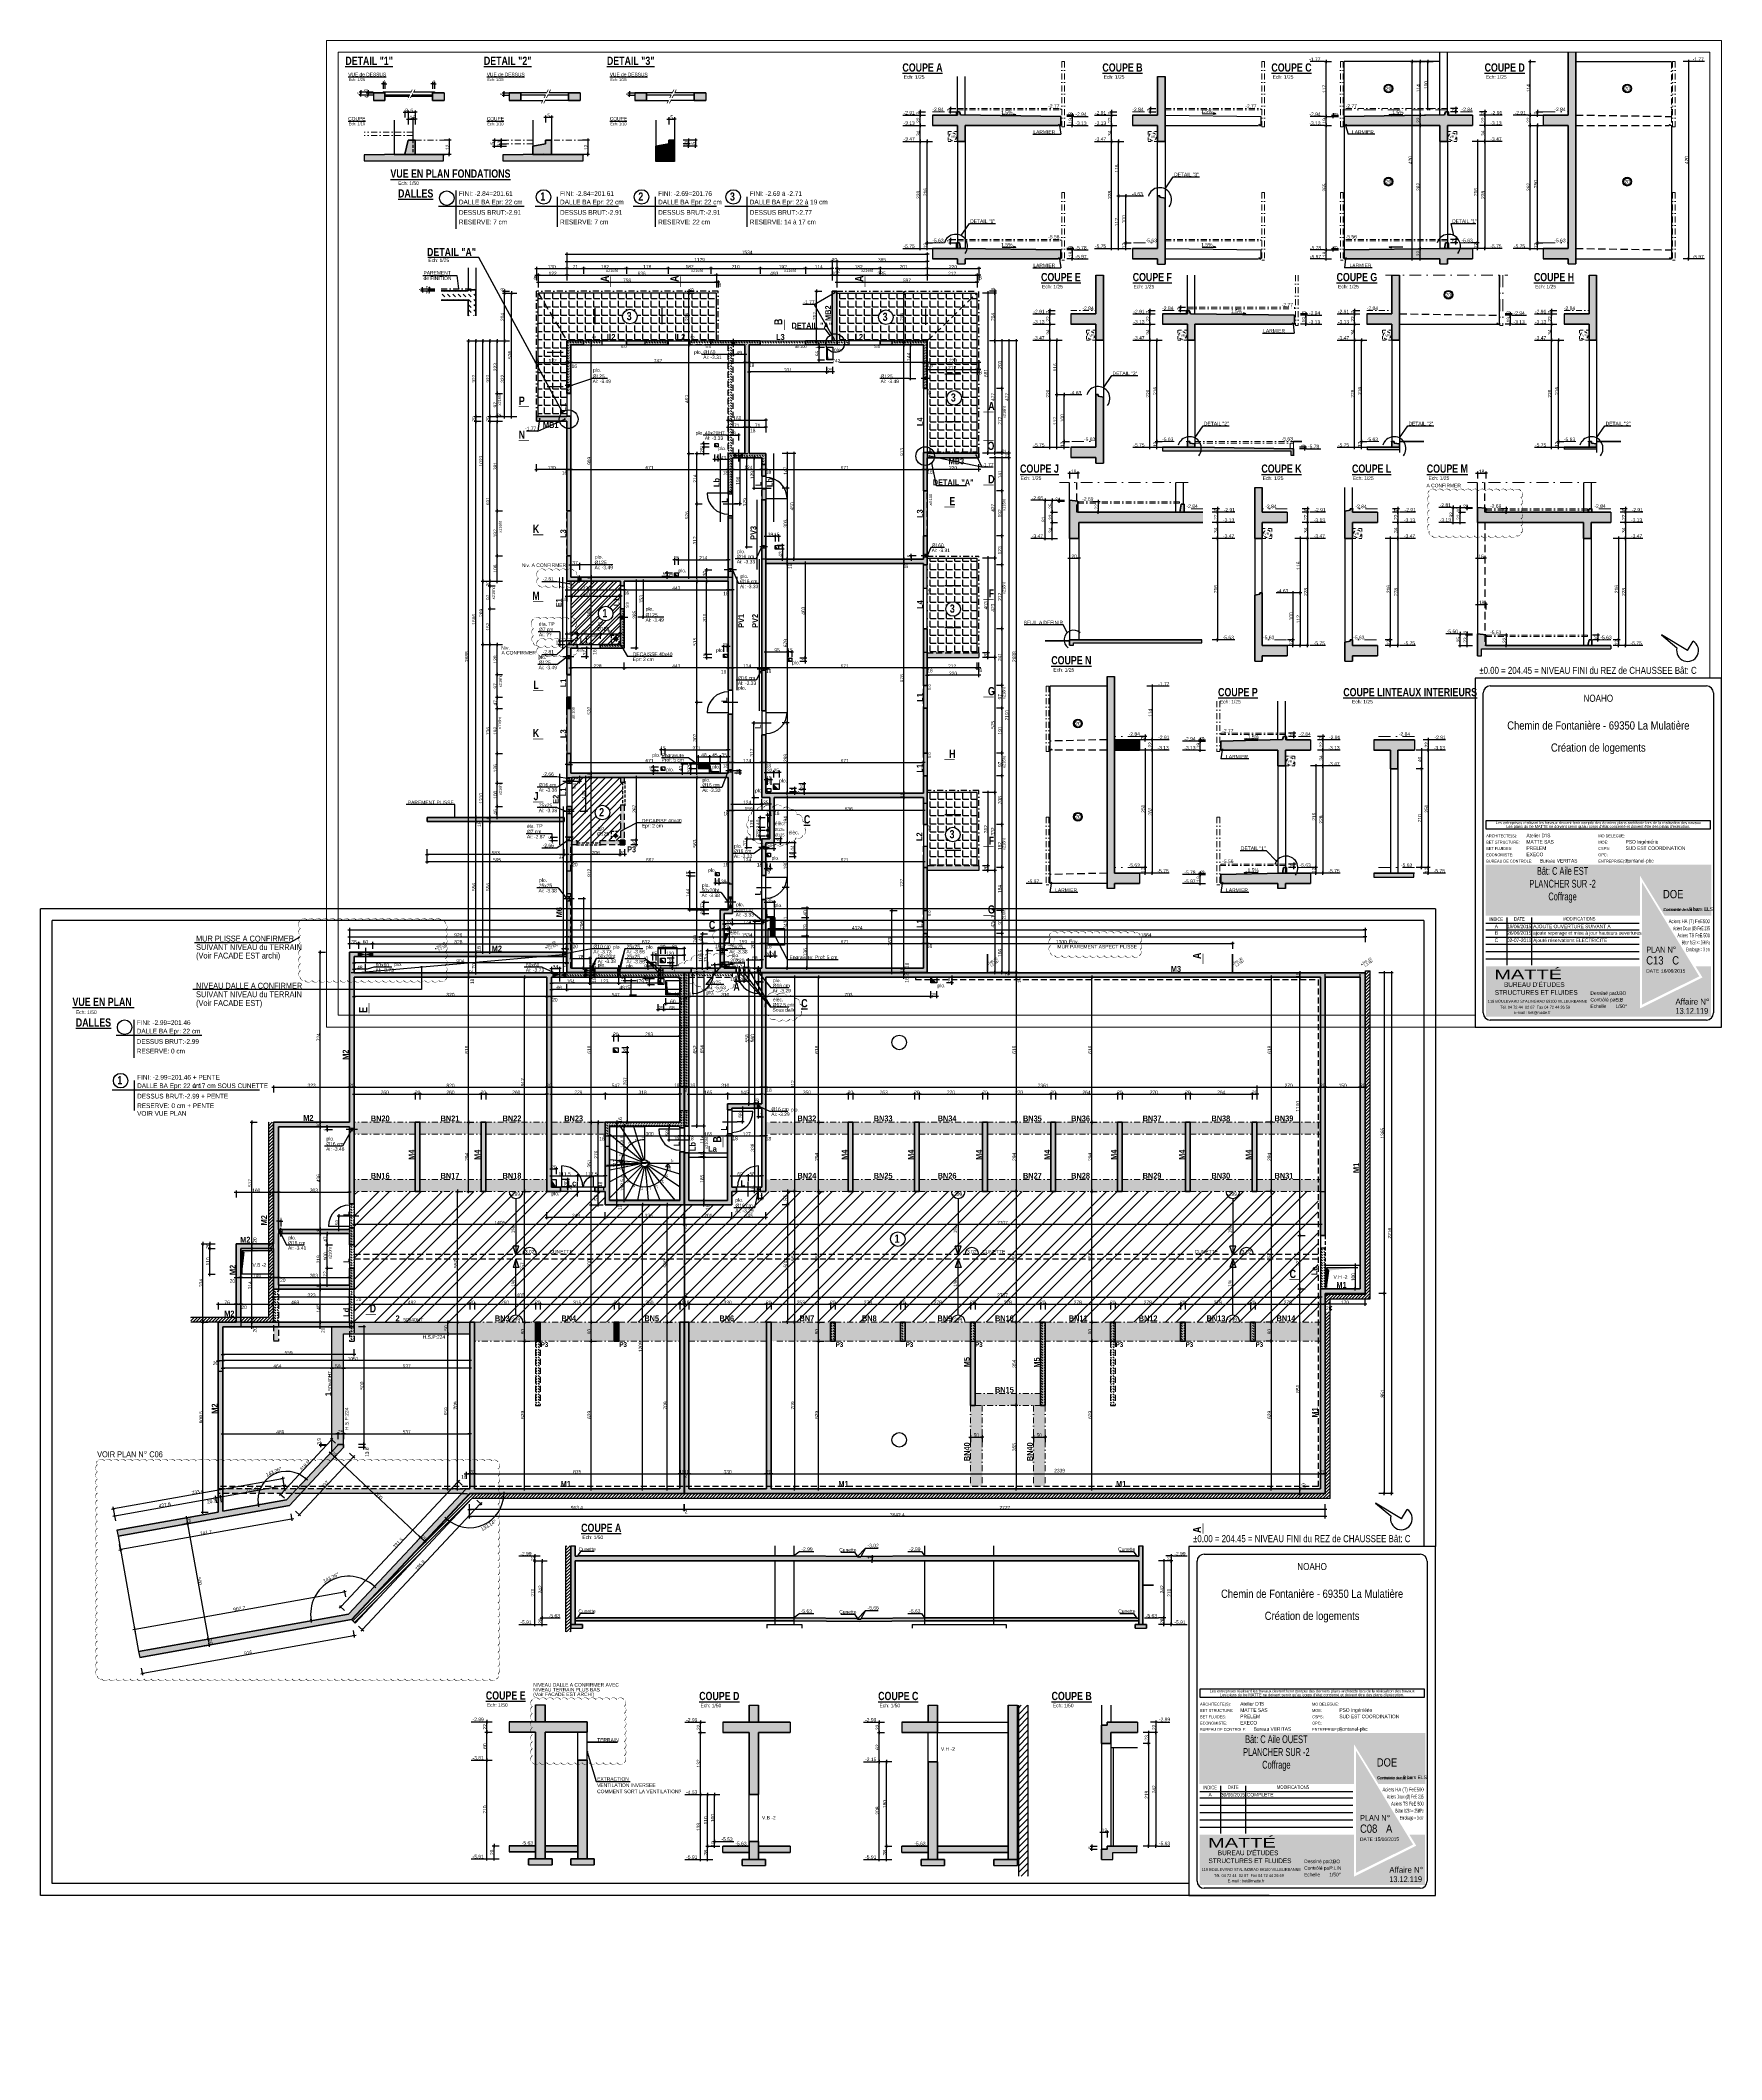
# Model space of a CAD drawing. Header units: millimetres. Extents: x -1921 to 5237, y 0 to 8595.
import ezdxf
from ezdxf.enums import TextEntityAlignment as Align

# ---------------------------------------------------------------- set-up
doc = ezdxf.new("R2010")
doc.units = ezdxf.units.MM
for name, pattern in [('CACHE', [9.525, 6.35, -3.175]), ('CACHE2', [4.7625, 3.175, -1.5875]), ('CACHEX2', [19.05, 12.7, -6.35]), ('Style de ligne -16', [0.192476, 0.123031, -0.069444]), ('TIRETPT2', [12.7, 6.35, -3.175, 0, -3.175]), ('TIRETPTX2', [50.8, 25.4, -12.7, 0, -12.7])]:
    doc.linetypes.add(name, pattern=pattern)
for name, color, linetype in [('01-cartouche', 7, 'Continuous'), ('01-cartouche-cage A', 7, 'Continuous'), ('01_Cad_2', 5, 'Continuous'), ('01_cote_gen', 4, 'Continuous'), ('01_isolant ext', 2, 'TIRETPTX2'), ('01_linteaux', 2, 'Continuous'), ('01_murs_sup', 2, 'CACHEX2'), ('01_poch_BN', 9, 'Continuous'), ('01_poch_murs', 253, 'Continuous'), ('01_poch_poteaux', 250, 'Continuous'), ('01_resv', 32, 'Continuous'), ('01_texte', 230, 'Continuous'), ('AA_COTES', 2, 'Continuous')]:
    doc.layers.add(name, color=color, linetype=linetype)
for name, color, linetype, lineweight in [('01_Cad_1_', 5, 'Continuous', 9), ('01_murs_coup', 5, 'Continuous', 60), ('01_tram_axes', 2, 'TIRETPTX2', 9)]:
    doc.layers.add(name, color=color, linetype=linetype, lineweight=lineweight)
doc.styles.add('ARIAL', font='arial.ttf')
doc.styles.add('ARIAL NA', font='ARIALN.TTF')
doc.styles.add('cartouche', font='ARIALN.TTF', dxfattribs={"width": 0.01})
doc.styles.add('Century Gothic', font='GOTHIC.TTF')
doc.styles.add('impact', font='impact.ttf')
doc.styles.add('MATTE_TXT', font='arial.ttf')
doc.styles.add('STYLE2', font='ARIALN.TTF')
doc.styles.add('stylemattecart', font='ARIALN.TTF')
doc.dimstyles.new('JB10', dxfattribs={"dimscale": 0.1, "dimtxt": 150, "dimasz": 15, "dimexe": 0.1, "dimexo": 0.1, "dimgap": 0.09, "dimtad": 1, "dimdec": 1, "dimlfac": 0.2, "dimdsep": 46, "dimtxsty": 'STYLE2', "dimblk1": 'BOND_G', "dimblk2": 'BOND_D', "dimsah": 1, "dimcen": 1.5, "dimdle": 0.01, "dimse1": 1, "dimse2": 1, "dimclrd": 4, "dimclre": 2, "dimclrt": 6, "dimazin": 2, "dimtfac": 2.333333, "dimtdec": 1, "dimtix": 1, "dimtmove": 2, "dimatfit": 3, "dimldrblk": 'BOND_G', "dimfxl": 1, "dimtolj": 1, "dimtzin": 0, "dimarcsym": 0})
doc.dimstyles.new('JB25', dxfattribs={"dimscale": 0.1, "dimtxt": 150, "dimasz": 15, "dimexe": 0.1, "dimexo": 0.1, "dimgap": 0.09, "dimtad": 1, "dimdec": 1, "dimlfac": 0.5, "dimdsep": 46, "dimtxsty": 'STYLE2', "dimblk1": 'BOND_G', "dimblk2": 'BOND_D', "dimsah": 1, "dimcen": 1.5, "dimdle": 0.01, "dimse1": 1, "dimse2": 1, "dimclrd": 4, "dimclre": 2, "dimclrt": 6, "dimazin": 2, "dimtfac": 2.333333, "dimtdec": 1, "dimtix": 1, "dimtmove": 2, "dimatfit": 3, "dimldrblk": 'BOND_G', "dimfxl": 1, "dimtolj": 1, "dimtzin": 0, "dimarcsym": 0})
doc.dimstyles.new('JB50', dxfattribs={"dimscale": 0.1, "dimtxt": 150, "dimasz": 15, "dimexe": 0.1, "dimexo": 0.1, "dimgap": 0.09, "dimtad": 1, "dimdec": 1, "dimdsep": 46, "dimtxsty": 'STYLE2', "dimblk1": 'BOND_G', "dimblk2": 'BOND_D', "dimsah": 1, "dimcen": 1.5, "dimdle": 0.01, "dimse1": 1, "dimse2": 1, "dimclrd": 4, "dimclre": 2, "dimclrt": 6, "dimazin": 2, "dimtfac": 2.333333, "dimtdec": 1, "dimtix": 1, "dimtmove": 2, "dimatfit": 3, "dimldrblk": 'BOND_G', "dimfxl": 1, "dimtolj": 1, "dimtzin": 0, "dimarcsym": 0})
pattern_1 = [(135, (-40566.9674, 43643.463), (-11.2253202, 9e-16), [7.9375, -7.9375])]
pattern_2 = [(135, (-32158.9156, 27422.237), (-11.2253202, 9e-16), [7.9375, -7.9375])]
pattern_3 = [(0, (-40566.967, 43643.463), (0, 34.925), [25.4, -9.525]), (90, (-40566.967, 43643.463), (-34.925, 2e-15), [25.4, -9.525])]
pattern_4 = [(135, (-69162.5174, -113345.3594), (-2.24506403, -2.24506403), [])]
pattern_5 = [(45, (-40566.967, 43643.463), (-6.7351921, 6.7351921), [])]

# ---------------------------------------------------------------- blocks, each defined once
blk = doc.blocks.new('Groupe-141-1')
at = {"color": 7, "linetype": 'Style de ligne -16', "lineweight": 13}
for p, q in [((14120.1, -46468.9), (14103, -46460.5)), ((14103, -46460.5), (14104.8, -46470.4)), ((14105, -46480.4), (14104.8, -46470.4)), ((14120.1, -46468.9), (14105, -46480.4))]:
    blk.add_line(p, q, dxfattribs=at)
blk = doc.blocks.new('Groupe-142-1')
at = {"color": 7, "linetype": 'Continuous', "lineweight": 13}
for p, q in [((14080, -46273.1), (14094, -46260.3)), ((14080, -46273.1), (14097.7, -46279.8)), ((14094, -46260.3), (14095.1, -46270.2)), ((14097.7, -46279.8), (14095.1, -46270.2))]:
    blk.add_line(p, q, dxfattribs=at)
blk = doc.blocks.new('BOND_G')
at = {"layer": 'AA_COTES', "color": 0}
for p, q in [((5, 0), (-5, 0)), ((1.8, 1.8), (-1.8, -1.8)), ((0, -5), (0, 15))]:
    blk.add_line(p, q, dxfattribs=at)
blk = doc.blocks.new('BOND_D')
at = {"layer": 'AA_COTES', "color": 0}
for p, q in [((5, 0), (-5, 0)), ((-1.8, -1.8), (1.8, 1.8)), ((0, 5), (0, -15))]:
    blk.add_line(p, q, dxfattribs=at)
blk = doc.blocks.new('*D8')
at = {"layer": '01_cote_gen', "color": 4, "lineweight": -2, "transparency": 16777216}
blk.add_line((1755.1, 4629.4), (1755.1, 4644.4), dxfattribs=at)
at = {"layer": 'DEFPOINTS', "color": 0}
for p in [(1755.1, 4645.9), (1767.9, 4645.9), (1767.9, 4627.9)]:
    blk.add_point(p, dxfattribs=at)
at = {"layer": '01_cote_gen', "color": 4, "lineweight": -2, "transparency": 16777216, "xscale": 1.5, "yscale": 1.5, "zscale": 1.5}
for name, p, rotation in [('BOND_D', (1755.1, 4645.9), 90), ('BOND_G', (1755.1, 4627.9), 270)]:
    blk.add_blockref(name, p, dxfattribs=dict(at, rotation=rotation))
at = {"layer": '01_cote_gen', "color": 6, "transparency": 16777216, "insert": (1747.4, 4636.9), "char_height": 15, "attachment_point": 5, "rotation": 90, "style": 'STYLE2'}
blk.add_mtext('\\A1;18', dxfattribs=at)
blk = doc.blocks.new('*D9')
at = {"layer": '01_cote_gen', "color": 4, "lineweight": -2, "transparency": 16777216}
blk.add_line((1755.1, 4647.4), (1755.1, 5371.4), dxfattribs=at)
at = {"layer": 'DEFPOINTS', "color": 0}
for p in [(1755.1, 5372.9), (1780, 5372.9), (1780, 4645.9)]:
    blk.add_point(p, dxfattribs=at)
at = {"layer": '01_cote_gen', "color": 4, "lineweight": -2, "transparency": 16777216, "xscale": 1.5, "yscale": 1.5, "zscale": 1.5}
for name, p, rotation in [('BOND_D', (1755.1, 5372.9), 90), ('BOND_G', (1755.1, 4645.9), 270)]:
    blk.add_blockref(name, p, dxfattribs=dict(at, rotation=rotation))
at = {"layer": '01_cote_gen', "color": 6, "transparency": 16777216, "insert": (1747.5, 5009.4), "char_height": 15, "attachment_point": 5, "rotation": 90, "style": 'STYLE2'}
blk.add_mtext('\\A1;727', dxfattribs=at)
blk = doc.blocks.new('*D10')
at = {"layer": '01_cote_gen', "color": 4, "lineweight": -2, "transparency": 16777216}
blk.add_line((1755.1, 5374.4), (1755.1, 5389.4), dxfattribs=at)
at = {"layer": 'DEFPOINTS', "color": 0}
for p in [(1714.5, 5390.9), (1714.5, 5372.9), (1755.1, 5390.9)]:
    blk.add_point(p, dxfattribs=at)
at = {"layer": '01_cote_gen', "color": 4, "lineweight": -2, "transparency": 16777216, "xscale": 1.5, "yscale": 1.5, "zscale": 1.5}
for name, p, rotation in [('BOND_D', (1755.1, 5390.9), 90), ('BOND_G', (1755.1, 5372.9), 270)]:
    blk.add_blockref(name, p, dxfattribs=dict(at, rotation=rotation))
at = {"layer": '01_cote_gen', "color": 6, "transparency": 16777216, "insert": (1747.4, 5381.9), "char_height": 15, "attachment_point": 5, "rotation": 90, "style": 'STYLE2'}
blk.add_mtext('\\A1;18', dxfattribs=at)
blk = doc.blocks.new('*D11')
at = {"layer": '01_cote_gen', "color": 4, "lineweight": -2, "transparency": 16777216}
blk.add_line((1755.1, 5392.4), (1755.1, 6367.4), dxfattribs=at)
at = {"layer": 'DEFPOINTS', "color": 0}
for p in [(1747.6, 6368.9), (1755.1, 6368.9), (1747.6, 5390.9)]:
    blk.add_point(p, dxfattribs=at)
at = {"layer": '01_cote_gen', "color": 4, "lineweight": -2, "transparency": 16777216, "xscale": 1.5, "yscale": 1.5, "zscale": 1.5}
for name, p, rotation in [('BOND_D', (1755.1, 6368.9), 90), ('BOND_G', (1755.1, 5390.9), 270)]:
    blk.add_blockref(name, p, dxfattribs=dict(at, rotation=rotation))
at = {"layer": '01_cote_gen', "color": 6, "transparency": 16777216, "insert": (1747.4, 5879.9), "char_height": 15, "attachment_point": 5, "rotation": 90, "style": 'STYLE2'}
blk.add_mtext('\\A1;978', dxfattribs=at)
blk = doc.blocks.new('*D12')
at = {"layer": '01_cote_gen', "color": 4, "lineweight": -2, "transparency": 16777216}
blk.add_line((1755.1, 6370.4), (1755.1, 6385.4), dxfattribs=at)
at = {"layer": 'DEFPOINTS', "color": 0}
for p in [(1712, 6386.9), (1712, 6368.9), (1755.1, 6386.9)]:
    blk.add_point(p, dxfattribs=at)
at = {"layer": '01_cote_gen', "color": 4, "lineweight": -2, "transparency": 16777216, "xscale": 1.5, "yscale": 1.5, "zscale": 1.5}
for name, p, rotation in [('BOND_D', (1755.1, 6386.9), 90), ('BOND_G', (1755.1, 6368.9), 270)]:
    blk.add_blockref(name, p, dxfattribs=dict(at, rotation=rotation))
at = {"layer": '01_cote_gen', "color": 6, "transparency": 16777216, "insert": (1765.6, 6359.1), "char_height": 15, "attachment_point": 5, "rotation": 90, "style": 'STYLE2'}
blk.add_mtext('\\A1;18', dxfattribs=at)
blk = doc.blocks.new('*D13')
at = {"layer": '01_cote_gen', "color": 4, "lineweight": -2, "transparency": 16777216}
blk.add_line((1755.1, 6388.4), (1755.1, 7298.4), dxfattribs=at)
at = {"layer": 'DEFPOINTS', "color": 0}
for p in [(1747.6, 7299.9), (1755.1, 7299.9), (1747.6, 6386.9)]:
    blk.add_point(p, dxfattribs=at)
at = {"layer": '01_cote_gen', "color": 4, "lineweight": -2, "transparency": 16777216, "xscale": 1.5, "yscale": 1.5, "zscale": 1.5}
for name, p, rotation in [('BOND_D', (1755.1, 7299.9), 90), ('BOND_G', (1755.1, 6386.9), 270)]:
    blk.add_blockref(name, p, dxfattribs=dict(at, rotation=rotation))
at = {"layer": '01_cote_gen', "color": 6, "transparency": 16777216, "insert": (1747.4, 6843.4), "char_height": 15, "attachment_point": 5, "rotation": 90, "style": 'STYLE2'}
blk.add_mtext('\\A1;913', dxfattribs=at)
blk = doc.blocks.new('*D14')
at = {"layer": '01_cote_gen', "color": 4, "lineweight": -2, "transparency": 16777216}
for p, q in [((1755.1, 7317.4), (1755.1, 7318.9)), ((1755.1, 7299.9), (1755.1, 7315.9)), ((1755.1, 7298.4), (1755.1, 7296.9))]:
    blk.add_line(p, q, dxfattribs=at)
at = {"layer": 'DEFPOINTS', "color": 0}
for p in [(1702.2, 7315.9), (1755.1, 7315.9), (1702.2, 7299.9)]:
    blk.add_point(p, dxfattribs=at)
at = {"layer": '01_cote_gen', "color": 4, "lineweight": -2, "transparency": 16777216, "xscale": 1.5, "yscale": 1.5, "zscale": 1.5}
for name, p, rotation in [('BOND_D', (1755.1, 7315.9), 270), ('BOND_G', (1755.1, 7299.9), 90)]:
    blk.add_blockref(name, p, dxfattribs=dict(at, rotation=rotation))
at = {"layer": '01_cote_gen', "color": 6, "transparency": 16777216, "insert": (1747.4, 7307.9), "char_height": 15, "attachment_point": 5, "rotation": 90, "style": 'STYLE2'}
blk.add_mtext('\\A1;16', dxfattribs=at)
blk = doc.blocks.new('*D15')
at = {"layer": '01_cote_gen', "color": 4, "lineweight": -2, "transparency": 16777216}
blk.add_line((2232.9, 7314.4), (2232.9, 4629.4), dxfattribs=at)
at = {"layer": 'DEFPOINTS', "color": 0}
for p in [(2143.5, 7315.9), (2143.7, 4627.9), (2232.9, 4627.9)]:
    blk.add_point(p, dxfattribs=at)
at = {"layer": '01_cote_gen', "color": 4, "lineweight": -2, "transparency": 16777216, "xscale": 1.5, "yscale": 1.5, "zscale": 1.5}
for name, p, rotation in [('BOND_G', (2232.9, 7315.9), 90), ('BOND_D', (2232.9, 4627.9), 270)]:
    blk.add_blockref(name, p, dxfattribs=dict(at, rotation=rotation))
at = {"layer": '01_cote_gen', "color": 6, "transparency": 16777216, "insert": (2225.2, 5971.9), "char_height": 15, "attachment_point": 5, "rotation": 90, "style": 'STYLE2'}
blk.add_mtext('\\A1;2688', dxfattribs=at)
blk = doc.blocks.new('*D16')
at = {"layer": '01_linteaux', "color": 4, "lineweight": -2, "transparency": 16777216}
blk.add_line((322.4, 7685.6), (1853.4, 7685.6), dxfattribs=at)
at = {"layer": 'DEFPOINTS', "color": 0}
for p in [(1854.9, 7685.6), (320.9, 7551.7), (1854.9, 7547.2)]:
    blk.add_point(p, dxfattribs=at)
at = {"layer": '01_linteaux', "color": 4, "lineweight": -2, "transparency": 16777216, "xscale": 1.5, "yscale": 1.5, "zscale": 1.5, "rotation": 180}
blk.add_blockref('BOND_G', (320.9, 7685.6), dxfattribs=at)
at = {"layer": '01_linteaux', "color": 4, "lineweight": -2, "transparency": 16777216, "xscale": 1.5, "yscale": 1.5, "zscale": 1.5}
blk.add_blockref('BOND_D', (1854.9, 7685.6), dxfattribs=at)
at = {"layer": '01_linteaux', "color": 6, "transparency": 16777216, "insert": (1087.9, 7693.3), "char_height": 15, "attachment_point": 5, "style": 'STYLE2'}
blk.add_mtext('\\A1;1534', dxfattribs=at)
blk = doc.blocks.new('*D17')
at = {"layer": '01_cote_gen', "color": 4, "lineweight": -2, "transparency": 16777216}
blk.add_line((338.4, 7224.4), (1077.4, 7224.4), dxfattribs=at)
at = {"layer": 'DEFPOINTS', "color": 0}
for p in [(336.9, 7235.1), (1078.9, 7235.1), (1078.9, 7224.4)]:
    blk.add_point(p, dxfattribs=at)
at = {"layer": '01_cote_gen', "color": 4, "lineweight": -2, "transparency": 16777216, "xscale": 1.5, "yscale": 1.5, "zscale": 1.5, "rotation": 180}
blk.add_blockref('BOND_G', (336.9, 7224.4), dxfattribs=at)
at = {"layer": '01_cote_gen', "color": 4, "lineweight": -2, "transparency": 16777216, "xscale": 1.5, "yscale": 1.5, "zscale": 1.5}
blk.add_blockref('BOND_D', (1078.9, 7224.4), dxfattribs=at)
at = {"layer": '01_cote_gen', "color": 6, "transparency": 16777216, "insert": (707.9, 7231.9), "char_height": 15, "attachment_point": 5, "style": 'STYLE2'}
blk.add_mtext('\\A1;742', dxfattribs=at)
blk = doc.blocks.new('*D18')
at = {"layer": '01_cote_gen', "color": 4, "lineweight": -2, "transparency": 16777216}
blk.add_line((1080.4, 7224.4), (1095.4, 7224.4), dxfattribs=at)
at = {"layer": 'DEFPOINTS', "color": 0}
for p in [(1096.9, 7224.4), (1078.9, 7175.6), (1096.9, 7175.6)]:
    blk.add_point(p, dxfattribs=at)
at = {"layer": '01_cote_gen', "color": 4, "lineweight": -2, "transparency": 16777216, "xscale": 1.5, "yscale": 1.5, "zscale": 1.5, "rotation": 180}
blk.add_blockref('BOND_G', (1078.9, 7224.4), dxfattribs=at)
at = {"layer": '01_cote_gen', "color": 4, "lineweight": -2, "transparency": 16777216, "xscale": 1.5, "yscale": 1.5, "zscale": 1.5}
blk.add_blockref('BOND_D', (1096.9, 7224.4), dxfattribs=at)
at = {"layer": '01_cote_gen', "color": 6, "transparency": 16777216, "insert": (1107.2, 7212.2), "char_height": 15, "attachment_point": 5, "style": 'STYLE2'}
blk.add_mtext('\\A1;18', dxfattribs=at)
blk = doc.blocks.new('*D19')
at = {"layer": '01_cote_gen', "color": 4, "lineweight": -2, "transparency": 16777216}
for p, q in [((1098.4, 7224.4), (1454.4, 7224.4)), ((1837.4, 7224.4), (1481.4, 7224.4))]:
    blk.add_line(p, q, dxfattribs=at)
at = {"layer": 'DEFPOINTS', "color": 0}
for p in [(1838.9, 7224.4), (1096.9, 7201.9), (1838.9, 7206.2)]:
    blk.add_point(p, dxfattribs=at)
at = {"layer": '01_cote_gen', "color": 4, "lineweight": -2, "transparency": 16777216, "xscale": 1.5, "yscale": 1.5, "zscale": 1.5, "rotation": 180}
blk.add_blockref('BOND_G', (1096.9, 7224.4), dxfattribs=at)
at = {"layer": '01_cote_gen', "color": 4, "lineweight": -2, "transparency": 16777216, "xscale": 1.5, "yscale": 1.5, "zscale": 1.5}
blk.add_blockref('BOND_D', (1838.9, 7224.4), dxfattribs=at)
at = {"layer": '01_cote_gen', "color": 6, "transparency": 16777216, "insert": (1467.9, 7231.7), "char_height": 15, "attachment_point": 5, "style": 'STYLE2'}
blk.add_mtext('\\A1;742', dxfattribs=at)
blk = doc.blocks.new('*D20')
at = {"layer": '01_cote_gen', "color": 4, "lineweight": -2, "transparency": 16777216}
blk.add_line((1840.4, 7224.4), (1853.4, 7224.4), dxfattribs=at)
at = {"layer": 'DEFPOINTS', "color": 0}
for p in [(1854.9, 7224.4), (1838.9, 7169.5), (1854.9, 7169.5)]:
    blk.add_point(p, dxfattribs=at)
at = {"layer": '01_cote_gen', "color": 4, "lineweight": -2, "transparency": 16777216, "xscale": 1.5, "yscale": 1.5, "zscale": 1.5, "rotation": 180}
blk.add_blockref('BOND_G', (1838.9, 7224.4), dxfattribs=at)
at = {"layer": '01_cote_gen', "color": 4, "lineweight": -2, "transparency": 16777216, "xscale": 1.5, "yscale": 1.5, "zscale": 1.5}
blk.add_blockref('BOND_D', (1854.9, 7224.4), dxfattribs=at)
at = {"layer": '01_cote_gen', "color": 6, "transparency": 16777216, "insert": (1867.5, 7211.7), "char_height": 15, "attachment_point": 5, "style": 'STYLE2'}
blk.add_mtext('\\A1;16', dxfattribs=at)
blk = doc.blocks.new('*D21')
at = {"layer": '01_cote_gen', "color": 4, "lineweight": -2, "transparency": 16777216}
blk.add_line((-97.7, 4629.4), (-97.7, 7314.4), dxfattribs=at)
at = {"layer": 'DEFPOINTS', "color": 0}
for p in [(-97.7, 7315.9), (170, 7315.9), (-75.2, 4627.9)]:
    blk.add_point(p, dxfattribs=at)
at = {"layer": '01_cote_gen', "color": 4, "lineweight": -2, "transparency": 16777216, "xscale": 1.5, "yscale": 1.5, "zscale": 1.5}
for name, p, rotation in [('BOND_D', (-97.7, 7315.9), 90), ('BOND_G', (-97.7, 4627.9), 270)]:
    blk.add_blockref(name, p, dxfattribs=dict(at, rotation=rotation))
at = {"layer": '01_cote_gen', "color": 6, "transparency": 16777216, "insert": (-105.4, 5971.9), "char_height": 15, "attachment_point": 5, "rotation": 90, "style": 'STYLE2'}
blk.add_mtext('\\A1;2688', dxfattribs=at)
blk = doc.blocks.new('*D22')
at = {"layer": '01_cote_gen', "color": 4, "lineweight": -2, "transparency": 16777216}
blk.add_line((-67.1, 5271.4), (-67.1, 5286.4), dxfattribs=at)
at = {"layer": 'DEFPOINTS', "color": 0}
for p in [(-67.1, 5287.9), (19, 5287.9), (19, 5269.9)]:
    blk.add_point(p, dxfattribs=at)
at = {"layer": '01_cote_gen', "color": 4, "lineweight": -2, "transparency": 16777216, "xscale": 1.5, "yscale": 1.5, "zscale": 1.5}
for name, p, rotation in [('BOND_D', (-67.1, 5287.9), 90), ('BOND_G', (-67.1, 5269.9), 270)]:
    blk.add_blockref(name, p, dxfattribs=dict(at, rotation=rotation))
at = {"layer": '01_cote_gen', "color": 6, "transparency": 16777216, "insert": (-51.9, 5258.7), "char_height": 15, "attachment_point": 5, "rotation": 90, "style": 'STYLE2'}
blk.add_mtext('\\A1;18', dxfattribs=at)
blk = doc.blocks.new('*D23')
at = {"layer": '01_cote_gen', "color": 4, "lineweight": -2, "transparency": 16777216}
blk.add_line((-67.1, 5289.4), (-67.1, 6972.4), dxfattribs=at)
at = {"layer": 'DEFPOINTS', "color": 0}
for p in [(-67.1, 6973.9), (39.1, 6973.9), (-44.6, 5287.9)]:
    blk.add_point(p, dxfattribs=at)
at = {"layer": '01_cote_gen', "color": 4, "lineweight": -2, "transparency": 16777216, "xscale": 1.5, "yscale": 1.5, "zscale": 1.5}
for name, p, rotation in [('BOND_D', (-67.1, 6973.9), 90), ('BOND_G', (-67.1, 5287.9), 270)]:
    blk.add_blockref(name, p, dxfattribs=dict(at, rotation=rotation))
at = {"layer": '01_cote_gen', "color": 6, "transparency": 16777216, "insert": (-74.7, 6130.9), "char_height": 15, "attachment_point": 5, "rotation": 90, "style": 'STYLE2'}
blk.add_mtext('\\A1;1686', dxfattribs=at)
blk = doc.blocks.new('*D24')
at = {"layer": '01_cote_gen', "color": 4, "lineweight": -2, "transparency": 16777216}
blk.add_line((-67.1, 6975.4), (-67.1, 6992.4), dxfattribs=at)
at = {"layer": 'DEFPOINTS', "color": 0}
for p in [(-67.1, 6993.9), (39.1, 6993.9), (39.1, 6973.9)]:
    blk.add_point(p, dxfattribs=at)
at = {"layer": '01_cote_gen', "color": 4, "lineweight": -2, "transparency": 16777216, "xscale": 1.5, "yscale": 1.5, "zscale": 1.5}
for name, p, rotation in [('BOND_D', (-67.1, 6993.9), 90), ('BOND_G', (-67.1, 6973.9), 270)]:
    blk.add_blockref(name, p, dxfattribs=dict(at, rotation=rotation))
at = {"layer": '01_cote_gen', "color": 6, "transparency": 16777216, "insert": (-74.7, 6983.9), "char_height": 15, "attachment_point": 5, "rotation": 90, "style": 'STYLE2'}
blk.add_mtext('\\A1;20', dxfattribs=at)
blk = doc.blocks.new('*D25')
at = {"layer": '01_cote_gen', "color": 4, "lineweight": -2, "transparency": 16777216}
blk.add_line((-67.1, 6995.4), (-67.1, 7314.4), dxfattribs=at)
at = {"layer": 'DEFPOINTS', "color": 0}
for p in [(-75.3, 7315.9), (-67.1, 7315.9), (39.1, 6993.9)]:
    blk.add_point(p, dxfattribs=at)
at = {"layer": '01_cote_gen', "color": 4, "lineweight": -2, "transparency": 16777216, "xscale": 1.5, "yscale": 1.5, "zscale": 1.5}
for name, p, rotation in [('BOND_D', (-67.1, 7315.9), 90), ('BOND_G', (-67.1, 6993.9), 270)]:
    blk.add_blockref(name, p, dxfattribs=dict(at, rotation=rotation))
at = {"layer": '01_cote_gen', "color": 6, "transparency": 16777216, "insert": (-74.7, 7154.9), "char_height": 15, "attachment_point": 5, "rotation": 90, "style": 'STYLE2'}
blk.add_mtext('\\A1;322', dxfattribs=at)
blk = doc.blocks.new('*D26')
at = {"layer": '01_cote_gen', "color": 4, "lineweight": -2, "transparency": 16777216}
blk.add_line((-66.8, 4697.4), (-66.8, 4712.4), dxfattribs=at)
at = {"layer": 'DEFPOINTS', "color": 0}
for p in [(-66.8, 4713.9), (-44.3, 4713.9), (-44.3, 4695.9)]:
    blk.add_point(p, dxfattribs=at)
at = {"layer": '01_cote_gen', "color": 4, "lineweight": -2, "transparency": 16777216, "xscale": 1.5, "yscale": 1.5, "zscale": 1.5}
for name, p, rotation in [('BOND_D', (-66.8, 4713.9), 90), ('BOND_G', (-66.8, 4695.9), 270)]:
    blk.add_blockref(name, p, dxfattribs=dict(at, rotation=rotation))
at = {"layer": '01_cote_gen', "color": 6, "transparency": 16777216, "insert": (-53.4, 4728.1), "char_height": 15, "attachment_point": 5, "rotation": 90, "style": 'STYLE2'}
blk.add_mtext('\\A1;18', dxfattribs=at)
blk = doc.blocks.new('*D27')
at = {"layer": '01_cote_gen', "color": 4, "lineweight": -2, "transparency": 16777216}
blk.add_line((-67, 4715.4), (-67, 5268.4), dxfattribs=at)
at = {"layer": 'DEFPOINTS', "color": 0}
for p in [(-67, 5269.9), (-44.4, 5269.9), (-44.3, 4713.9)]:
    blk.add_point(p, dxfattribs=at)
at = {"layer": '01_cote_gen', "color": 4, "lineweight": -2, "transparency": 16777216, "xscale": 1.5, "yscale": 1.5, "zscale": 1.5}
for name, p, rotation in [('BOND_D', (-67, 5269.9), 90), ('BOND_G', (-67, 4713.9), 270)]:
    blk.add_blockref(name, p, dxfattribs=dict(at, rotation=rotation))
at = {"layer": '01_cote_gen', "color": 6, "transparency": 16777216, "insert": (-74.6, 4991.9), "char_height": 15, "attachment_point": 5, "rotation": 90, "style": 'STYLE2'}
blk.add_mtext('\\A1;556', dxfattribs=at)
blk = doc.blocks.new('*D28')
at = {"layer": '01_cote_gen', "color": 4, "lineweight": -2, "transparency": 16777216}
blk.add_line((-36.8, 4715.4), (-36.8, 6022.4), dxfattribs=at)
at = {"layer": 'DEFPOINTS', "color": 0}
for p in [(-36.8, 6023.9), (53.9, 6023.9), (29.1, 4713.9)]:
    blk.add_point(p, dxfattribs=at)
at = {"layer": '01_cote_gen', "color": 4, "lineweight": -2, "transparency": 16777216, "xscale": 1.5, "yscale": 1.5, "zscale": 1.5}
for name, p, rotation in [('BOND_D', (-36.8, 6023.9), 90), ('BOND_G', (-36.8, 4713.9), 270)]:
    blk.add_blockref(name, p, dxfattribs=dict(at, rotation=rotation))
at = {"layer": '01_cote_gen', "color": 6, "transparency": 16777216, "insert": (-44.4, 5368.9), "char_height": 15, "attachment_point": 5, "rotation": 90, "style": 'STYLE2'}
blk.add_mtext('\\A1;1310', dxfattribs=at)
blk = doc.blocks.new('*D29')
at = {"layer": '01_cote_gen', "color": 4, "lineweight": -2, "transparency": 16777216}
blk.add_line((-36.9, 6025.4), (-36.9, 6291.4), dxfattribs=at)
at = {"layer": 'DEFPOINTS', "color": 0}
for p in [(-36.9, 6292.9), (53.9, 6292.9), (53.9, 6023.9)]:
    blk.add_point(p, dxfattribs=at)
at = {"layer": '01_cote_gen', "color": 4, "lineweight": -2, "transparency": 16777216, "xscale": 1.5, "yscale": 1.5, "zscale": 1.5}
for name, p, rotation in [('BOND_D', (-36.9, 6292.9), 90), ('BOND_G', (-36.9, 6023.9), 270)]:
    blk.add_blockref(name, p, dxfattribs=dict(at, rotation=rotation))
at = {"layer": '01_cote_gen', "color": 6, "transparency": 16777216, "insert": (-44.5, 6158.4), "char_height": 15, "attachment_point": 5, "rotation": 90, "style": 'STYLE2'}
blk.add_mtext('\\A1;269', dxfattribs=at)
blk = doc.blocks.new('*D30')
at = {"layer": '01_cote_gen', "color": 4, "lineweight": -2, "transparency": 16777216}
blk.add_line((-36.9, 6294.4), (-36.9, 7314.4), dxfattribs=at)
at = {"layer": 'DEFPOINTS', "color": 0}
for p in [(-36.9, 7315.9), (170, 7315.9), (53.9, 6292.9)]:
    blk.add_point(p, dxfattribs=at)
at = {"layer": '01_cote_gen', "color": 4, "lineweight": -2, "transparency": 16777216, "xscale": 1.5, "yscale": 1.5, "zscale": 1.5}
for name, p, rotation in [('BOND_D', (-36.9, 7315.9), 90), ('BOND_G', (-36.9, 6292.9), 270)]:
    blk.add_blockref(name, p, dxfattribs=dict(at, rotation=rotation))
at = {"layer": '01_cote_gen', "color": 6, "transparency": 16777216, "insert": (-44.5, 6804.4), "char_height": 15, "attachment_point": 5, "rotation": 90, "style": 'STYLE2'}
blk.add_mtext('\\A1;1023', dxfattribs=at)
blk = doc.blocks.new('*D31')
at = {"layer": '01_cote_gen', "color": 4, "lineweight": -2, "transparency": 16777216}
blk.add_line((-7, 6294.4), (-7, 6972.4), dxfattribs=at)
at = {"layer": 'DEFPOINTS', "color": 0}
for p in [(-7, 6973.9), (11.3, 6973.9), (-14.4, 6292.9)]:
    blk.add_point(p, dxfattribs=at)
at = {"layer": '01_cote_gen', "color": 4, "lineweight": -2, "transparency": 16777216, "xscale": 1.5, "yscale": 1.5, "zscale": 1.5}
for name, p, rotation in [('BOND_D', (-7, 6973.9), 90), ('BOND_G', (-7, 6292.9), 270)]:
    blk.add_blockref(name, p, dxfattribs=dict(at, rotation=rotation))
at = {"layer": '01_cote_gen', "color": 6, "transparency": 16777216, "insert": (-14.7, 6633.4), "char_height": 15, "attachment_point": 5, "rotation": 90, "style": 'STYLE2'}
blk.add_mtext('\\A1;681', dxfattribs=at)
blk = doc.blocks.new('*D32')
at = {"layer": '01_cote_gen', "color": 4, "lineweight": -2, "transparency": 16777216}
blk.add_line((-7, 6975.4), (-7, 6992.4), dxfattribs=at)
at = {"layer": 'DEFPOINTS', "color": 0}
for p in [(-7, 6993.9), (46.3, 6993.9), (46.3, 6973.9)]:
    blk.add_point(p, dxfattribs=at)
at = {"layer": '01_cote_gen', "color": 4, "lineweight": -2, "transparency": 16777216, "xscale": 1.5, "yscale": 1.5, "zscale": 1.5}
for name, p, rotation in [('BOND_D', (-7, 6993.9), 90), ('BOND_G', (-7, 6973.9), 270)]:
    blk.add_blockref(name, p, dxfattribs=dict(at, rotation=rotation))
at = {"layer": '01_cote_gen', "color": 6, "transparency": 16777216, "insert": (-14.7, 6983.9), "char_height": 15, "attachment_point": 5, "rotation": 90, "style": 'STYLE2'}
blk.add_mtext('\\A1;20', dxfattribs=at)
blk = doc.blocks.new('*D33')
at = {"layer": '01_cote_gen', "color": 4, "lineweight": -2, "transparency": 16777216}
blk.add_line((-7, 6995.4), (-7, 7314.4), dxfattribs=at)
at = {"layer": 'DEFPOINTS', "color": 0}
for p in [(-14.4, 7315.9), (-7, 7315.9), (41.5, 6993.9)]:
    blk.add_point(p, dxfattribs=at)
at = {"layer": '01_cote_gen', "color": 4, "lineweight": -2, "transparency": 16777216, "xscale": 1.5, "yscale": 1.5, "zscale": 1.5}
for name, p, rotation in [('BOND_D', (-7, 7315.9), 90), ('BOND_G', (-7, 6993.9), 270)]:
    blk.add_blockref(name, p, dxfattribs=dict(at, rotation=rotation))
at = {"layer": '01_cote_gen', "color": 6, "transparency": 16777216, "insert": (-14.7, 7154.9), "char_height": 15, "attachment_point": 5, "rotation": 90, "style": 'STYLE2'}
blk.add_mtext('\\A1;322', dxfattribs=at)
blk = doc.blocks.new('*D34')
at = {"layer": '01_cote_gen', "color": 4, "lineweight": -2, "transparency": 16777216}
blk.add_line((23.6, 6294.4), (23.6, 6399.4), dxfattribs=at)
at = {"layer": 'DEFPOINTS', "color": 0}
for p in [(23.6, 6400.9), (71.3, 6400.9), (71.3, 6292.9)]:
    blk.add_point(p, dxfattribs=at)
at = {"layer": '01_cote_gen', "color": 4, "lineweight": -2, "transparency": 16777216, "xscale": 1.5, "yscale": 1.5, "zscale": 1.5}
for name, p, rotation in [('BOND_D', (23.6, 6400.9), 90), ('BOND_G', (23.6, 6292.9), 270)]:
    blk.add_blockref(name, p, dxfattribs=dict(at, rotation=rotation))
at = {"layer": '01_cote_gen', "color": 6, "transparency": 16777216, "insert": (15.9, 6346.9), "char_height": 15, "attachment_point": 5, "rotation": 90, "style": 'STYLE2'}
blk.add_mtext('\\A1;108', dxfattribs=at)
blk = doc.blocks.new('*D35')
at = {"layer": '01_cote_gen', "color": 4, "lineweight": -2, "transparency": 16777216}
blk.add_line((23.6, 6402.4), (23.6, 6591.4), dxfattribs=at)
at = {"layer": 'DEFPOINTS', "color": 0}
for p in [(23.6, 6592.9), (71.3, 6592.9), (71.3, 6400.9)]:
    blk.add_point(p, dxfattribs=at)
at = {"layer": '01_cote_gen', "color": 4, "lineweight": -2, "transparency": 16777216, "xscale": 1.5, "yscale": 1.5, "zscale": 1.5}
for name, p, rotation in [('BOND_D', (23.6, 6592.9), 90), ('BOND_G', (23.6, 6400.9), 270)]:
    blk.add_blockref(name, p, dxfattribs=dict(at, rotation=rotation))
at = {"layer": '01_cote_gen', "color": 6, "transparency": 16777216, "insert": (15.9, 6496.9), "char_height": 15, "attachment_point": 5, "rotation": 90, "style": 'STYLE2'}
blk.add_mtext('\\A1;192', dxfattribs=at)
blk = doc.blocks.new('*D36')
at = {"layer": '01_cote_gen', "color": 4, "lineweight": -2, "transparency": 16777216}
blk.add_line((23.6, 6594.4), (23.6, 6972.4), dxfattribs=at)
at = {"layer": 'DEFPOINTS', "color": 0}
for p in [(23.6, 6973.9), (74.7, 6973.9), (79.3, 6592.9)]:
    blk.add_point(p, dxfattribs=at)
at = {"layer": '01_cote_gen', "color": 4, "lineweight": -2, "transparency": 16777216, "xscale": 1.5, "yscale": 1.5, "zscale": 1.5}
for name, p, rotation in [('BOND_D', (23.6, 6973.9), 90), ('BOND_G', (23.6, 6592.9), 270)]:
    blk.add_blockref(name, p, dxfattribs=dict(at, rotation=rotation))
at = {"layer": '01_cote_gen', "color": 6, "transparency": 16777216, "insert": (15.9, 6783.4), "char_height": 15, "attachment_point": 5, "rotation": 90, "style": 'STYLE2'}
blk.add_mtext('\\A1;381', dxfattribs=at)
blk = doc.blocks.new('*D37')
at = {"layer": '01_cote_gen', "color": 4, "lineweight": -2, "transparency": 16777216}
blk.add_line((-6.9, 4715.4), (-6.9, 5268.4), dxfattribs=at)
at = {"layer": 'DEFPOINTS', "color": 0}
for p in [(-6.9, 5269.9), (332.6, 5269.9), (396.7, 4713.9)]:
    blk.add_point(p, dxfattribs=at)
at = {"layer": '01_cote_gen', "color": 4, "lineweight": -2, "transparency": 16777216, "xscale": 1.5, "yscale": 1.5, "zscale": 1.5}
for name, p, rotation in [('BOND_D', (-6.9, 5269.9), 90), ('BOND_G', (-6.9, 4713.9), 270)]:
    blk.add_blockref(name, p, dxfattribs=dict(at, rotation=rotation))
at = {"layer": '01_cote_gen', "color": 6, "transparency": 16777216, "insert": (-14.6, 4991.9), "char_height": 15, "attachment_point": 5, "rotation": 90, "style": 'STYLE2'}
blk.add_mtext('\\A1;556', dxfattribs=at)
blk = doc.blocks.new('*D38')
at = {"layer": '01_cote_gen', "color": 4, "lineweight": -2, "transparency": 16777216}
blk.add_line((-7, 5271.4), (-7, 5286.4), dxfattribs=at)
at = {"layer": 'DEFPOINTS', "color": 0}
for p in [(-7, 5287.9), (181.5, 5287.9), (181.5, 5269.9)]:
    blk.add_point(p, dxfattribs=at)
at = {"layer": '01_cote_gen', "color": 4, "lineweight": -2, "transparency": 16777216, "xscale": 1.5, "yscale": 1.5, "zscale": 1.5}
for name, p, rotation in [('BOND_D', (-7, 5287.9), 90), ('BOND_G', (-7, 5269.9), 270)]:
    blk.add_blockref(name, p, dxfattribs=dict(at, rotation=rotation))
at = {"layer": '01_cote_gen', "color": 6, "transparency": 16777216, "insert": (-14.7, 5278.9), "char_height": 15, "attachment_point": 5, "rotation": 90, "style": 'STYLE2'}
blk.add_mtext('\\A1;18', dxfattribs=at)
blk = doc.blocks.new('*D39')
at = {"layer": '01_cote_gen', "color": 4, "lineweight": -2, "transparency": 16777216}
blk.add_line((-7, 5289.4), (-7, 6022.4), dxfattribs=at)
at = {"layer": 'DEFPOINTS', "color": 0}
for p in [(-7, 6023.9), (71.3, 6023.9), (170.1, 5287.9)]:
    blk.add_point(p, dxfattribs=at)
at = {"layer": '01_cote_gen', "color": 4, "lineweight": -2, "transparency": 16777216, "xscale": 1.5, "yscale": 1.5, "zscale": 1.5}
for name, p, rotation in [('BOND_D', (-7, 6023.9), 90), ('BOND_G', (-7, 5287.9), 270)]:
    blk.add_blockref(name, p, dxfattribs=dict(at, rotation=rotation))
at = {"layer": '01_cote_gen', "color": 6, "transparency": 16777216, "insert": (-14.7, 5655.9), "char_height": 15, "attachment_point": 5, "rotation": 90, "style": 'STYLE2'}
blk.add_mtext('\\A1;736', dxfattribs=at)
blk = doc.blocks.new('*D40')
at = {"layer": '01_cote_gen', "color": 4, "lineweight": -2, "transparency": 16777216}
blk.add_line((23.6, 5289.4), (23.6, 5332.4), dxfattribs=at)
at = {"layer": 'DEFPOINTS', "color": 0}
for p in [(23.6, 5333.9), (33.1, 5333.9), (-9.2, 5287.9)]:
    blk.add_point(p, dxfattribs=at)
at = {"layer": '01_cote_gen', "color": 4, "lineweight": -2, "transparency": 16777216, "xscale": 1.5, "yscale": 1.5, "zscale": 1.5}
for name, p, rotation in [('BOND_D', (23.6, 5333.9), 90), ('BOND_G', (23.6, 5287.9), 270)]:
    blk.add_blockref(name, p, dxfattribs=dict(at, rotation=rotation))
at = {"layer": '01_cote_gen', "color": 6, "transparency": 16777216, "insert": (15.9, 5310.9), "char_height": 15, "attachment_point": 5, "rotation": 90, "style": 'STYLE2'}
blk.add_mtext('\\A1;46', dxfattribs=at)
blk = doc.blocks.new('*D41')
at = {"layer": '01_cote_gen', "color": 4, "lineweight": -2, "transparency": 16777216}
blk.add_line((23.6, 5335.4), (23.6, 5432.4), dxfattribs=at)
at = {"layer": 'DEFPOINTS', "color": 0}
for p in [(23.6, 5433.9), (33.1, 5433.9), (33.1, 5333.9)]:
    blk.add_point(p, dxfattribs=at)
at = {"layer": '01_cote_gen', "color": 4, "lineweight": -2, "transparency": 16777216, "xscale": 1.5, "yscale": 1.5, "zscale": 1.5}
for name, p, rotation in [('BOND_D', (23.6, 5433.9), 90), ('BOND_G', (23.6, 5333.9), 270)]:
    blk.add_blockref(name, p, dxfattribs=dict(at, rotation=rotation))
at = {"layer": '01_cote_gen', "color": 6, "transparency": 16777216, "insert": (15.9, 5383.9), "char_height": 15, "attachment_point": 5, "rotation": 90, "style": 'STYLE2'}
blk.add_mtext('\\A1;100', dxfattribs=at)
blk = doc.blocks.new('*D42')
at = {"layer": '01_cote_gen', "color": 4, "lineweight": -2, "transparency": 16777216}
blk.add_line((23.6, 5435.4), (23.6, 5558.4), dxfattribs=at)
at = {"layer": 'DEFPOINTS', "color": 0}
for p in [(23.6, 5559.9), (46.7, 5559.9), (33.1, 5433.9)]:
    blk.add_point(p, dxfattribs=at)
at = {"layer": '01_cote_gen', "color": 4, "lineweight": -2, "transparency": 16777216, "xscale": 1.5, "yscale": 1.5, "zscale": 1.5}
for name, p, rotation in [('BOND_D', (23.6, 5559.9), 90), ('BOND_G', (23.6, 5433.9), 270)]:
    blk.add_blockref(name, p, dxfattribs=dict(at, rotation=rotation))
at = {"layer": '01_cote_gen', "color": 6, "transparency": 16777216, "insert": (15.9, 5496.9), "char_height": 15, "attachment_point": 5, "rotation": 90, "style": 'STYLE2'}
blk.add_mtext('\\A1;126', dxfattribs=at)
blk = doc.blocks.new('*D43')
at = {"layer": '01_cote_gen', "color": 4, "lineweight": -2, "transparency": 16777216}
blk.add_line((23.6, 5561.4), (23.6, 5750.4), dxfattribs=at)
at = {"layer": 'DEFPOINTS', "color": 0}
for p in [(23.6, 5751.9), (46.7, 5751.9), (46.7, 5559.9)]:
    blk.add_point(p, dxfattribs=at)
at = {"layer": '01_cote_gen', "color": 4, "lineweight": -2, "transparency": 16777216, "xscale": 1.5, "yscale": 1.5, "zscale": 1.5}
for name, p, rotation in [('BOND_D', (23.6, 5751.9), 90), ('BOND_G', (23.6, 5559.9), 270)]:
    blk.add_blockref(name, p, dxfattribs=dict(at, rotation=rotation))
at = {"layer": '01_cote_gen', "color": 6, "transparency": 16777216, "insert": (15.9, 5655.9), "char_height": 15, "attachment_point": 5, "rotation": 90, "style": 'STYLE2'}
blk.add_mtext('\\A1;192', dxfattribs=at)
blk = doc.blocks.new('*D44')
at = {"layer": '01_cote_gen', "color": 4, "lineweight": -2, "transparency": 16777216}
blk.add_line((23.6, 5753.4), (23.6, 5797.4), dxfattribs=at)
at = {"layer": 'DEFPOINTS', "color": 0}
for p in [(23.6, 5798.9), (54.7, 5798.9), (54.7, 5751.9)]:
    blk.add_point(p, dxfattribs=at)
at = {"layer": '01_cote_gen', "color": 4, "lineweight": -2, "transparency": 16777216, "xscale": 1.5, "yscale": 1.5, "zscale": 1.5}
for name, p, rotation in [('BOND_D', (23.6, 5798.9), 90), ('BOND_G', (23.6, 5751.9), 270)]:
    blk.add_blockref(name, p, dxfattribs=dict(at, rotation=rotation))
at = {"layer": '01_cote_gen', "color": 6, "transparency": 16777216, "insert": (16.1, 5775.4), "char_height": 15, "attachment_point": 5, "rotation": 90, "style": 'STYLE2'}
blk.add_mtext('\\A1;47', dxfattribs=at)
blk = doc.blocks.new('*D45')
at = {"layer": '01_cote_gen', "color": 4, "lineweight": -2, "transparency": 16777216}
blk.add_line((23.6, 5800.4), (23.6, 5894.4), dxfattribs=at)
at = {"layer": 'DEFPOINTS', "color": 0}
for p in [(23.6, 5895.9), (46.7, 5895.9), (46.7, 5798.9)]:
    blk.add_point(p, dxfattribs=at)
at = {"layer": '01_cote_gen', "color": 4, "lineweight": -2, "transparency": 16777216, "xscale": 1.5, "yscale": 1.5, "zscale": 1.5}
for name, p, rotation in [('BOND_D', (23.6, 5895.9), 90), ('BOND_G', (23.6, 5798.9), 270)]:
    blk.add_blockref(name, p, dxfattribs=dict(at, rotation=rotation))
at = {"layer": '01_cote_gen', "color": 6, "transparency": 16777216, "insert": (15.9, 5847.4), "char_height": 15, "attachment_point": 5, "rotation": 90, "style": 'STYLE2'}
blk.add_mtext('\\A1;97', dxfattribs=at)
blk = doc.blocks.new('*D46')
at = {"layer": '01_cote_gen', "color": 4, "lineweight": -2, "transparency": 16777216}
blk.add_line((23.6, 5897.4), (23.6, 6022.4), dxfattribs=at)
at = {"layer": 'DEFPOINTS', "color": 0}
for p in [(15.5, 6023.9), (23.6, 6023.9), (46.1, 5895.9)]:
    blk.add_point(p, dxfattribs=at)
at = {"layer": '01_cote_gen', "color": 4, "lineweight": -2, "transparency": 16777216, "xscale": 1.5, "yscale": 1.5, "zscale": 1.5}
for name, p, rotation in [('BOND_D', (23.6, 6023.9), 90), ('BOND_G', (23.6, 5895.9), 270)]:
    blk.add_blockref(name, p, dxfattribs=dict(at, rotation=rotation))
at = {"layer": '01_cote_gen', "color": 6, "transparency": 16777216, "insert": (15.9, 5959.9), "char_height": 15, "attachment_point": 5, "rotation": 90, "style": 'STYLE2'}
blk.add_mtext('\\A1;128', dxfattribs=at)
blk = doc.blocks.new('*D47')
at = {"layer": '01_cote_gen', "color": 4, "lineweight": -2, "transparency": 16777216}
blk.add_line((-7, 6025.4), (-7, 6174.4), dxfattribs=at)
at = {"layer": 'DEFPOINTS', "color": 0}
for p in [(-7, 6175.9), (47.9, 6175.9), (71.3, 6023.9)]:
    blk.add_point(p, dxfattribs=at)
at = {"layer": '01_cote_gen', "color": 4, "lineweight": -2, "transparency": 16777216, "xscale": 1.5, "yscale": 1.5, "zscale": 1.5}
for name, p, rotation in [('BOND_D', (-7, 6175.9), 90), ('BOND_G', (-7, 6023.9), 270)]:
    blk.add_blockref(name, p, dxfattribs=dict(at, rotation=rotation))
at = {"layer": '01_cote_gen', "color": 6, "transparency": 16777216, "insert": (-14.7, 6099.9), "char_height": 15, "attachment_point": 5, "rotation": 90, "style": 'STYLE2'}
blk.add_mtext('\\A1;152', dxfattribs=at)
blk = doc.blocks.new('*D48')
at = {"layer": '01_cote_gen', "color": 4, "lineweight": -2, "transparency": 16777216}
blk.add_line((-7, 6177.4), (-7, 6271.4), dxfattribs=at)
at = {"layer": 'DEFPOINTS', "color": 0}
for p in [(-7, 6272.9), (55.9, 6272.9), (15.5, 6175.9)]:
    blk.add_point(p, dxfattribs=at)
at = {"layer": '01_cote_gen', "color": 4, "lineweight": -2, "transparency": 16777216, "xscale": 1.5, "yscale": 1.5, "zscale": 1.5}
for name, p, rotation in [('BOND_D', (-7, 6272.9), 90), ('BOND_G', (-7, 6175.9), 270)]:
    blk.add_blockref(name, p, dxfattribs=dict(at, rotation=rotation))
at = {"layer": '01_cote_gen', "color": 6, "transparency": 16777216, "insert": (-14.7, 6224.4), "char_height": 15, "attachment_point": 5, "rotation": 90, "style": 'STYLE2'}
blk.add_mtext('\\A1;97', dxfattribs=at)
blk = doc.blocks.new('*D49')
at = {"layer": '01_cote_gen', "color": 4, "lineweight": -2, "transparency": 16777216}
blk.add_line((-7, 6274.4), (-7, 6291.4), dxfattribs=at)
at = {"layer": 'DEFPOINTS', "color": 0}
for p in [(-7, 6292.9), (-7, 6292.9), (-7, 6272.9)]:
    blk.add_point(p, dxfattribs=at)
at = {"layer": '01_cote_gen', "color": 4, "lineweight": -2, "transparency": 16777216, "xscale": 1.5, "yscale": 1.5, "zscale": 1.5}
for name, p, rotation in [('BOND_D', (-7, 6292.9), 90), ('BOND_G', (-7, 6272.9), 270)]:
    blk.add_blockref(name, p, dxfattribs=dict(at, rotation=rotation))
at = {"layer": '01_cote_gen', "color": 6, "transparency": 16777216, "insert": (-14.7, 6282.9), "char_height": 15, "attachment_point": 5, "rotation": 90, "style": 'STYLE2'}
blk.add_mtext('\\A1;20', dxfattribs=at)
blk = doc.blocks.new('*D50')
at = {"layer": '01_cote_gen', "color": 4, "lineweight": -2, "transparency": 16777216}
blk.add_line((2202.2, 7314.4), (2202.2, 6840.4), dxfattribs=at)
at = {"layer": 'DEFPOINTS', "color": 0}
for p in [(2143.5, 7315.9), (2163, 6838.9), (2202.2, 6838.9)]:
    blk.add_point(p, dxfattribs=at)
at = {"layer": '01_cote_gen', "color": 4, "lineweight": -2, "transparency": 16777216, "xscale": 1.5, "yscale": 1.5, "zscale": 1.5}
for name, p, rotation in [('BOND_G', (2202.2, 7315.9), 90), ('BOND_D', (2202.2, 6838.9), 270)]:
    blk.add_blockref(name, p, dxfattribs=dict(at, rotation=rotation))
at = {"layer": '01_cote_gen', "color": 6, "transparency": 16777216, "insert": (2194.7, 7077.4), "char_height": 15, "attachment_point": 5, "rotation": 90, "style": 'STYLE2'}
blk.add_mtext('\\A1;477', dxfattribs=at)
blk = doc.blocks.new('*D51')
at = {"layer": '01_cote_gen', "color": 4, "lineweight": -2, "transparency": 16777216}
blk.add_line((2202.2, 6837.4), (2202.2, 6820.4), dxfattribs=at)
at = {"layer": 'DEFPOINTS', "color": 0}
for p in [(2163, 6818.9), (2179.7, 6838.9), (2202.2, 6818.9)]:
    blk.add_point(p, dxfattribs=at)
at = {"layer": '01_cote_gen', "color": 4, "lineweight": -2, "transparency": 16777216, "xscale": 1.5, "yscale": 1.5, "zscale": 1.5}
for name, p, rotation in [('BOND_G', (2202.2, 6838.9), 90), ('BOND_D', (2202.2, 6818.9), 270)]:
    blk.add_blockref(name, p, dxfattribs=dict(at, rotation=rotation))
at = {"layer": '01_cote_gen', "color": 6, "transparency": 16777216, "insert": (2194.5, 6828.9), "char_height": 15, "attachment_point": 5, "rotation": 90, "style": 'STYLE2'}
blk.add_mtext('\\A1;20', dxfattribs=at)
blk = doc.blocks.new('*D52')
at = {"layer": '01_cote_gen', "color": 4, "lineweight": -2, "transparency": 16777216}
blk.add_line((2202.2, 6817.4), (2202.2, 4629.4), dxfattribs=at)
at = {"layer": 'DEFPOINTS', "color": 0}
for p in [(2163, 6818.9), (2143.5, 4627.9), (2202.2, 4627.9)]:
    blk.add_point(p, dxfattribs=at)
at = {"layer": '01_cote_gen', "color": 4, "lineweight": -2, "transparency": 16777216, "xscale": 1.5, "yscale": 1.5, "zscale": 1.5}
for name, p, rotation in [('BOND_G', (2202.2, 6818.9), 90), ('BOND_D', (2202.2, 4627.9), 270)]:
    blk.add_blockref(name, p, dxfattribs=dict(at, rotation=rotation))
at = {"layer": '01_cote_gen', "color": 6, "transparency": 16777216, "insert": (2194.5, 5723.4), "char_height": 15, "attachment_point": 5, "rotation": 90, "style": 'STYLE2'}
blk.add_mtext('\\A1;2191', dxfattribs=at)
blk = doc.blocks.new('*D53')
at = {"layer": '01_cote_gen', "color": 4, "lineweight": -2, "transparency": 16777216}
blk.add_line((2171.9, 7314.4), (2171.9, 7114.4), dxfattribs=at)
at = {"layer": 'DEFPOINTS', "color": 0}
for p in [(2038, 7315.9), (2134.5, 7112.9), (2171.9, 7112.9)]:
    blk.add_point(p, dxfattribs=at)
at = {"layer": '01_cote_gen', "color": 4, "lineweight": -2, "transparency": 16777216, "xscale": 1.5, "yscale": 1.5, "zscale": 1.5}
for name, p, rotation in [('BOND_G', (2171.9, 7315.9), 90), ('BOND_D', (2171.9, 7112.9), 270)]:
    blk.add_blockref(name, p, dxfattribs=dict(at, rotation=rotation))
at = {"layer": '01_cote_gen', "color": 6, "transparency": 16777216, "insert": (2164.3, 7214.4), "char_height": 15, "attachment_point": 5, "rotation": 90, "style": 'STYLE2'}
blk.add_mtext('\\A1;203', dxfattribs=at)
blk = doc.blocks.new('*D54')
at = {"layer": '01_cote_gen', "color": 4, "lineweight": -2, "transparency": 16777216}
blk.add_line((2171.9, 6817.4), (2171.9, 6679.4), dxfattribs=at)
at = {"layer": 'DEFPOINTS', "color": 0}
for p in [(2143.4, 6818.9), (2143.5, 6677.9), (2171.9, 6677.9)]:
    blk.add_point(p, dxfattribs=at)
at = {"layer": '01_cote_gen', "color": 4, "lineweight": -2, "transparency": 16777216, "xscale": 1.5, "yscale": 1.5, "zscale": 1.5}
for name, p, rotation in [('BOND_G', (2171.9, 6818.9), 90), ('BOND_D', (2171.9, 6677.9), 270)]:
    blk.add_blockref(name, p, dxfattribs=dict(at, rotation=rotation))
at = {"layer": '01_cote_gen', "color": 6, "transparency": 16777216, "insert": (2164.4, 6748.4), "char_height": 15, "attachment_point": 5, "rotation": 90, "style": 'STYLE2'}
blk.add_mtext('\\A1;141', dxfattribs=at)
blk = doc.blocks.new('*D55')
at = {"layer": '01_cote_gen', "color": 4, "lineweight": -2, "transparency": 16777216}
blk.add_line((2171.9, 6676.4), (2171.9, 6487.4), dxfattribs=at)
at = {"layer": 'DEFPOINTS', "color": 0}
for p in [(2149.4, 6677.9), (2127.5, 6485.9), (2171.9, 6485.9)]:
    blk.add_point(p, dxfattribs=at)
at = {"layer": '01_cote_gen', "color": 4, "lineweight": -2, "transparency": 16777216, "xscale": 1.5, "yscale": 1.5, "zscale": 1.5}
for name, p, rotation in [('BOND_G', (2171.9, 6677.9), 90), ('BOND_D', (2171.9, 6485.9), 270)]:
    blk.add_blockref(name, p, dxfattribs=dict(at, rotation=rotation))
at = {"layer": '01_cote_gen', "color": 6, "transparency": 16777216, "insert": (2164.3, 6581.9), "char_height": 15, "attachment_point": 5, "rotation": 90, "style": 'STYLE2'}
blk.add_mtext('\\A1;192', dxfattribs=at)
blk = doc.blocks.new('*D56')
at = {"layer": '01_cote_gen', "color": 4, "lineweight": -2, "transparency": 16777216}
blk.add_line((2171.9, 6484.4), (2171.9, 6364.4), dxfattribs=at)
at = {"layer": 'DEFPOINTS', "color": 0}
for p in [(2143.5, 6485.9), (2143.5, 6362.9), (2171.9, 6362.9)]:
    blk.add_point(p, dxfattribs=at)
at = {"layer": '01_cote_gen', "color": 4, "lineweight": -2, "transparency": 16777216, "xscale": 1.5, "yscale": 1.5, "zscale": 1.5}
for name, p, rotation in [('BOND_G', (2171.9, 6485.9), 90), ('BOND_D', (2171.9, 6362.9), 270)]:
    blk.add_blockref(name, p, dxfattribs=dict(at, rotation=rotation))
at = {"layer": '01_cote_gen', "color": 6, "transparency": 16777216, "insert": (2164.3, 6424.4), "char_height": 15, "attachment_point": 5, "rotation": 90, "style": 'STYLE2'}
blk.add_mtext('\\A1;123', dxfattribs=at)
blk = doc.blocks.new('*D57')
at = {"layer": '01_cote_gen', "color": 4, "lineweight": -2, "transparency": 16777216}
blk.add_line((2171.9, 6361.4), (2171.9, 6092.4), dxfattribs=at)
at = {"layer": 'DEFPOINTS', "color": 0}
for p in [(2149.4, 6362.9), (2143.5, 6090.9), (2171.9, 6090.9)]:
    blk.add_point(p, dxfattribs=at)
at = {"layer": '01_cote_gen', "color": 4, "lineweight": -2, "transparency": 16777216, "xscale": 1.5, "yscale": 1.5, "zscale": 1.5}
for name, p, rotation in [('BOND_G', (2171.9, 6362.9), 90), ('BOND_D', (2171.9, 6090.9), 270)]:
    blk.add_blockref(name, p, dxfattribs=dict(at, rotation=rotation))
at = {"layer": '01_cote_gen', "color": 6, "transparency": 16777216, "insert": (2164.4, 6226.9), "char_height": 15, "attachment_point": 5, "rotation": 90, "style": 'STYLE2'}
blk.add_mtext('\\A1;272', dxfattribs=at)
blk = doc.blocks.new('*D58')
at = {"layer": '01_cote_gen', "color": 4, "lineweight": -2, "transparency": 16777216}
blk.add_line((2171.9, 6089.4), (2171.9, 5851.4), dxfattribs=at)
at = {"layer": 'DEFPOINTS', "color": 0}
for p in [(2143.5, 6090.9), (2143.5, 5849.9), (2171.9, 5849.9)]:
    blk.add_point(p, dxfattribs=at)
at = {"layer": '01_cote_gen', "color": 4, "lineweight": -2, "transparency": 16777216, "xscale": 1.5, "yscale": 1.5, "zscale": 1.5}
for name, p, rotation in [('BOND_G', (2171.9, 6090.9), 90), ('BOND_D', (2171.9, 5849.9), 270)]:
    blk.add_blockref(name, p, dxfattribs=dict(at, rotation=rotation))
at = {"layer": '01_cote_gen', "color": 6, "transparency": 16777216, "insert": (2164.4, 5970.4), "char_height": 15, "attachment_point": 5, "rotation": 90, "style": 'STYLE2'}
blk.add_mtext('\\A1;241', dxfattribs=at)
blk = doc.blocks.new('*D59')
at = {"layer": '01_cote_gen', "color": 4, "lineweight": -2, "transparency": 16777216}
blk.add_line((2171.9, 5848.4), (2171.9, 5754.4), dxfattribs=at)
at = {"layer": 'DEFPOINTS', "color": 0}
for p in [(2149.4, 5849.9), (2143.5, 5752.9), (2171.9, 5752.9)]:
    blk.add_point(p, dxfattribs=at)
at = {"layer": '01_cote_gen', "color": 4, "lineweight": -2, "transparency": 16777216, "xscale": 1.5, "yscale": 1.5, "zscale": 1.5}
for name, p, rotation in [('BOND_G', (2171.9, 5849.9), 90), ('BOND_D', (2171.9, 5752.9), 270)]:
    blk.add_blockref(name, p, dxfattribs=dict(at, rotation=rotation))
at = {"layer": '01_cote_gen', "color": 6, "transparency": 16777216, "insert": (2164.3, 5801.4), "char_height": 15, "attachment_point": 5, "rotation": 90, "style": 'STYLE2'}
blk.add_mtext('\\A1;97', dxfattribs=at)
blk = doc.blocks.new('*D60')
at = {"layer": '01_cote_gen', "color": 4, "lineweight": -2, "transparency": 16777216}
blk.add_line((2171.9, 5751.4), (2171.9, 5563.4), dxfattribs=at)
at = {"layer": 'DEFPOINTS', "color": 0}
for p in [(2143.5, 5752.9), (2143.5, 5561.9), (2171.9, 5561.9)]:
    blk.add_point(p, dxfattribs=at)
at = {"layer": '01_cote_gen', "color": 4, "lineweight": -2, "transparency": 16777216, "xscale": 1.5, "yscale": 1.5, "zscale": 1.5}
for name, p, rotation in [('BOND_G', (2171.9, 5752.9), 90), ('BOND_D', (2171.9, 5561.9), 270)]:
    blk.add_blockref(name, p, dxfattribs=dict(at, rotation=rotation))
at = {"layer": '01_cote_gen', "color": 6, "transparency": 16777216, "insert": (2164.3, 5657.4), "char_height": 15, "attachment_point": 5, "rotation": 90, "style": 'STYLE2'}
blk.add_mtext('\\A1;191', dxfattribs=at)
blk = doc.blocks.new('*D61')
at = {"layer": '01_cote_gen', "color": 4, "lineweight": -2, "transparency": 16777216}
blk.add_line((2171.9, 5560.4), (2171.9, 5466.4), dxfattribs=at)
at = {"layer": 'DEFPOINTS', "color": 0}
for p in [(2143.5, 5561.9), (2143.5, 5464.9), (2171.9, 5464.9)]:
    blk.add_point(p, dxfattribs=at)
at = {"layer": '01_cote_gen', "color": 4, "lineweight": -2, "transparency": 16777216, "xscale": 1.5, "yscale": 1.5, "zscale": 1.5}
for name, p, rotation in [('BOND_G', (2171.9, 5561.9), 90), ('BOND_D', (2171.9, 5464.9), 270)]:
    blk.add_blockref(name, p, dxfattribs=dict(at, rotation=rotation))
at = {"layer": '01_cote_gen', "color": 6, "transparency": 16777216, "insert": (2164.3, 5513.4), "char_height": 15, "attachment_point": 5, "rotation": 90, "style": 'STYLE2'}
blk.add_mtext('\\A1;97', dxfattribs=at)
blk = doc.blocks.new('*D62')
at = {"layer": '01_cote_gen', "color": 4, "lineweight": -2, "transparency": 16777216}
blk.add_line((2171.9, 5463.4), (2171.9, 5258.4), dxfattribs=at)
at = {"layer": 'DEFPOINTS', "color": 0}
for p in [(2143.5, 5464.9), (2143.5, 5256.9), (2171.9, 5256.9)]:
    blk.add_point(p, dxfattribs=at)
at = {"layer": '01_cote_gen', "color": 4, "lineweight": -2, "transparency": 16777216, "xscale": 1.5, "yscale": 1.5, "zscale": 1.5}
for name, p, rotation in [('BOND_G', (2171.9, 5464.9), 90), ('BOND_D', (2171.9, 5256.9), 270)]:
    blk.add_blockref(name, p, dxfattribs=dict(at, rotation=rotation))
at = {"layer": '01_cote_gen', "color": 6, "transparency": 16777216, "insert": (2164.3, 5360.9), "char_height": 15, "attachment_point": 5, "rotation": 90, "style": 'STYLE2'}
blk.add_mtext('\\A1;208', dxfattribs=at)
blk = doc.blocks.new('*D63')
at = {"layer": '01_cote_gen', "color": 4, "lineweight": -2, "transparency": 16777216}
blk.add_line((2171.9, 5255.4), (2171.9, 5076.4), dxfattribs=at)
at = {"layer": 'DEFPOINTS', "color": 0}
for p in [(2143.5, 5256.9), (2143.5, 5074.9), (2171.9, 5074.9)]:
    blk.add_point(p, dxfattribs=at)
at = {"layer": '01_cote_gen', "color": 4, "lineweight": -2, "transparency": 16777216, "xscale": 1.5, "yscale": 1.5, "zscale": 1.5}
for name, p, rotation in [('BOND_G', (2171.9, 5256.9), 90), ('BOND_D', (2171.9, 5074.9), 270)]:
    blk.add_blockref(name, p, dxfattribs=dict(at, rotation=rotation))
at = {"layer": '01_cote_gen', "color": 6, "transparency": 16777216, "insert": (2164.3, 5165.9), "char_height": 15, "attachment_point": 5, "rotation": 90, "style": 'STYLE2'}
blk.add_mtext('\\A1;182', dxfattribs=at)
blk = doc.blocks.new('*D64')
at = {"layer": '01_cote_gen', "color": 4, "lineweight": -2, "transparency": 16777216}
blk.add_line((2171.9, 5073.4), (2171.9, 4892.4), dxfattribs=at)
at = {"layer": 'DEFPOINTS', "color": 0}
for p in [(2143.5, 5074.9), (2143.5, 4890.9), (2171.9, 4890.9)]:
    blk.add_point(p, dxfattribs=at)
at = {"layer": '01_cote_gen', "color": 4, "lineweight": -2, "transparency": 16777216, "xscale": 1.5, "yscale": 1.5, "zscale": 1.5}
for name, p, rotation in [('BOND_G', (2171.9, 5074.9), 90), ('BOND_D', (2171.9, 4890.9), 270)]:
    blk.add_blockref(name, p, dxfattribs=dict(at, rotation=rotation))
at = {"layer": '01_cote_gen', "color": 6, "transparency": 16777216, "insert": (2164.3, 4982.9), "char_height": 15, "attachment_point": 5, "rotation": 90, "style": 'STYLE2'}
blk.add_mtext('\\A1;184', dxfattribs=at)
blk = doc.blocks.new('*D65')
at = {"layer": '01_cote_gen', "color": 4, "lineweight": -2, "transparency": 16777216}
blk.add_line((2171.9, 4889.4), (2171.9, 4795.4), dxfattribs=at)
at = {"layer": 'DEFPOINTS', "color": 0}
for p in [(2143.5, 4890.9), (2143.5, 4793.9), (2171.9, 4793.9)]:
    blk.add_point(p, dxfattribs=at)
at = {"layer": '01_cote_gen', "color": 4, "lineweight": -2, "transparency": 16777216, "xscale": 1.5, "yscale": 1.5, "zscale": 1.5}
for name, p, rotation in [('BOND_G', (2171.9, 4890.9), 90), ('BOND_D', (2171.9, 4793.9), 270)]:
    blk.add_blockref(name, p, dxfattribs=dict(at, rotation=rotation))
at = {"layer": '01_cote_gen', "color": 6, "transparency": 16777216, "insert": (2164.3, 4842.4), "char_height": 15, "attachment_point": 5, "rotation": 90, "style": 'STYLE2'}
blk.add_mtext('\\A1;97', dxfattribs=at)
blk = doc.blocks.new('*D66')
at = {"layer": '01_cote_gen', "color": 4, "lineweight": -2, "transparency": 16777216}
blk.add_line((2171.9, 4792.4), (2171.9, 4629.4), dxfattribs=at)
at = {"layer": 'DEFPOINTS', "color": 0}
for p in [(2143.5, 4793.9), (2143.5, 4627.9), (2171.9, 4627.9)]:
    blk.add_point(p, dxfattribs=at)
at = {"layer": '01_cote_gen', "color": 4, "lineweight": -2, "transparency": 16777216, "xscale": 1.5, "yscale": 1.5, "zscale": 1.5}
for name, p, rotation in [('BOND_G', (2171.9, 4793.9), 90), ('BOND_D', (2171.9, 4627.9), 270)]:
    blk.add_blockref(name, p, dxfattribs=dict(at, rotation=rotation))
at = {"layer": '01_cote_gen', "color": 6, "transparency": 16777216, "insert": (2164.3, 4710.9), "char_height": 15, "attachment_point": 5, "rotation": 90, "style": 'STYLE2'}
blk.add_mtext('\\A1;166', dxfattribs=at)
blk = doc.blocks.new('*D67')
at = {"layer": '01_cote_gen', "color": 4, "lineweight": -2, "transparency": 16777216}
blk.add_line((322.4, 7653.9), (1448.4, 7653.9), dxfattribs=at)
at = {"layer": 'DEFPOINTS', "color": 0}
for p in [(320.9, 7663.1), (1449.9, 7653.9), (1449.9, 7540.8)]:
    blk.add_point(p, dxfattribs=at)
at = {"layer": '01_cote_gen', "color": 4, "lineweight": -2, "transparency": 16777216, "xscale": 1.5, "yscale": 1.5, "zscale": 1.5, "rotation": 180}
blk.add_blockref('BOND_G', (320.9, 7653.9), dxfattribs=at)
at = {"layer": '01_cote_gen', "color": 4, "lineweight": -2, "transparency": 16777216, "xscale": 1.5, "yscale": 1.5, "zscale": 1.5}
blk.add_blockref('BOND_D', (1449.9, 7653.9), dxfattribs=at)
at = {"layer": '01_cote_gen', "color": 6, "transparency": 16777216, "insert": (885.4, 7661.6), "char_height": 15, "attachment_point": 5, "style": 'STYLE2'}
blk.add_mtext('\\A1;1129', dxfattribs=at)
blk = doc.blocks.new('*D68')
at = {"layer": '01_cote_gen', "color": 4, "lineweight": -2, "transparency": 16777216}
blk.add_line((1451.4, 7653.9), (1468.4, 7653.9), dxfattribs=at)
at = {"layer": 'DEFPOINTS', "color": 0}
for p in [(1469.9, 7653.9), (1449.9, 7632.2), (1469.9, 7540.8)]:
    blk.add_point(p, dxfattribs=at)
at = {"layer": '01_cote_gen', "color": 4, "lineweight": -2, "transparency": 16777216, "xscale": 1.5, "yscale": 1.5, "zscale": 1.5, "rotation": 180}
blk.add_blockref('BOND_G', (1449.9, 7653.9), dxfattribs=at)
at = {"layer": '01_cote_gen', "color": 4, "lineweight": -2, "transparency": 16777216, "xscale": 1.5, "yscale": 1.5, "zscale": 1.5}
blk.add_blockref('BOND_D', (1469.9, 7653.9), dxfattribs=at)
at = {"layer": '01_cote_gen', "color": 6, "transparency": 16777216, "insert": (1459.9, 7661.6), "char_height": 15, "attachment_point": 5, "style": 'STYLE2'}
blk.add_mtext('\\A1;20', dxfattribs=at)
blk = doc.blocks.new('*D69')
at = {"layer": '01_cote_gen', "color": 4, "lineweight": -2, "transparency": 16777216}
blk.add_line((1471.4, 7653.9), (1853.4, 7653.9), dxfattribs=at)
at = {"layer": 'DEFPOINTS', "color": 0}
for p in [(1854.9, 7663.1), (1854.9, 7653.9), (1469.9, 7631.4)]:
    blk.add_point(p, dxfattribs=at)
at = {"layer": '01_cote_gen', "color": 4, "lineweight": -2, "transparency": 16777216, "xscale": 1.5, "yscale": 1.5, "zscale": 1.5, "rotation": 180}
blk.add_blockref('BOND_G', (1469.9, 7653.9), dxfattribs=at)
at = {"layer": '01_cote_gen', "color": 4, "lineweight": -2, "transparency": 16777216, "xscale": 1.5, "yscale": 1.5, "zscale": 1.5}
blk.add_blockref('BOND_D', (1854.9, 7653.9), dxfattribs=at)
at = {"layer": '01_cote_gen', "color": 6, "transparency": 16777216, "insert": (1662.4, 7661.6), "char_height": 15, "attachment_point": 5, "style": 'STYLE2'}
blk.add_mtext('\\A1;385', dxfattribs=at)
blk = doc.blocks.new('*D70')
at = {"layer": '01_cote_gen', "color": 4, "lineweight": -2, "transparency": 16777216}
blk.add_line((322.4, 7623.9), (390.4, 7623.9), dxfattribs=at)
at = {"layer": 'DEFPOINTS', "color": 0}
for p in [(391.9, 7623.9), (320.9, 7328.8), (391.9, 7328.8)]:
    blk.add_point(p, dxfattribs=at)
at = {"layer": '01_cote_gen', "color": 4, "lineweight": -2, "transparency": 16777216, "xscale": 1.5, "yscale": 1.5, "zscale": 1.5, "rotation": 180}
blk.add_blockref('BOND_G', (320.9, 7623.9), dxfattribs=at)
at = {"layer": '01_cote_gen', "color": 4, "lineweight": -2, "transparency": 16777216, "xscale": 1.5, "yscale": 1.5, "zscale": 1.5}
blk.add_blockref('BOND_D', (391.9, 7623.9), dxfattribs=at)
at = {"layer": '01_cote_gen', "color": 6, "transparency": 16777216, "insert": (356.4, 7631.4), "char_height": 15, "attachment_point": 5, "style": 'STYLE2'}
blk.add_mtext('\\A1;71', dxfattribs=at)
blk = doc.blocks.new('*D71')
at = {"layer": '01_cote_gen', "color": 4, "lineweight": -2, "transparency": 16777216}
blk.add_line((393.4, 7623.9), (572.4, 7623.9), dxfattribs=at)
at = {"layer": 'DEFPOINTS', "color": 0}
for p in [(391.9, 7601.4), (573.9, 7623.9), (573.9, 7328.8)]:
    blk.add_point(p, dxfattribs=at)
at = {"layer": '01_cote_gen', "color": 4, "lineweight": -2, "transparency": 16777216, "xscale": 1.5, "yscale": 1.5, "zscale": 1.5, "rotation": 180}
blk.add_blockref('BOND_G', (391.9, 7623.9), dxfattribs=at)
at = {"layer": '01_cote_gen', "color": 4, "lineweight": -2, "transparency": 16777216, "xscale": 1.5, "yscale": 1.5, "zscale": 1.5}
blk.add_blockref('BOND_D', (573.9, 7623.9), dxfattribs=at)
at = {"layer": '01_cote_gen', "color": 6, "transparency": 16777216, "insert": (482.9, 7631.6), "char_height": 15, "attachment_point": 5, "style": 'STYLE2'}
blk.add_mtext('\\A1;182', dxfattribs=at)
blk = doc.blocks.new('*D72')
at = {"layer": '01_cote_gen', "color": 4, "lineweight": -2, "transparency": 16777216}
blk.add_line((575.4, 7623.9), (750.4, 7623.9), dxfattribs=at)
at = {"layer": 'DEFPOINTS', "color": 0}
for p in [(751.9, 7623.9), (573.9, 7328.8), (751.9, 7328.8)]:
    blk.add_point(p, dxfattribs=at)
at = {"layer": '01_cote_gen', "color": 4, "lineweight": -2, "transparency": 16777216, "xscale": 1.5, "yscale": 1.5, "zscale": 1.5, "rotation": 180}
blk.add_blockref('BOND_G', (573.9, 7623.9), dxfattribs=at)
at = {"layer": '01_cote_gen', "color": 4, "lineweight": -2, "transparency": 16777216, "xscale": 1.5, "yscale": 1.5, "zscale": 1.5}
blk.add_blockref('BOND_D', (751.9, 7623.9), dxfattribs=at)
at = {"layer": '01_cote_gen', "color": 6, "transparency": 16777216, "insert": (662.9, 7631.6), "char_height": 15, "attachment_point": 5, "style": 'STYLE2'}
blk.add_mtext('\\A1;178', dxfattribs=at)
blk = doc.blocks.new('*D73')
at = {"layer": '01_cote_gen', "color": 4, "lineweight": -2, "transparency": 16777216}
blk.add_line((753.4, 7623.9), (932.4, 7623.9), dxfattribs=at)
at = {"layer": 'DEFPOINTS', "color": 0}
for p in [(751.9, 7601.4), (933.9, 7623.9), (933.9, 7328.8)]:
    blk.add_point(p, dxfattribs=at)
at = {"layer": '01_cote_gen', "color": 4, "lineweight": -2, "transparency": 16777216, "xscale": 1.5, "yscale": 1.5, "zscale": 1.5, "rotation": 180}
blk.add_blockref('BOND_G', (751.9, 7623.9), dxfattribs=at)
at = {"layer": '01_cote_gen', "color": 4, "lineweight": -2, "transparency": 16777216, "xscale": 1.5, "yscale": 1.5, "zscale": 1.5}
blk.add_blockref('BOND_D', (933.9, 7623.9), dxfattribs=at)
at = {"layer": '01_cote_gen', "color": 6, "transparency": 16777216, "insert": (842.9, 7631.6), "char_height": 15, "attachment_point": 5, "style": 'STYLE2'}
blk.add_mtext('\\A1;182', dxfattribs=at)
blk = doc.blocks.new('*D74')
at = {"layer": '01_cote_gen', "color": 4, "lineweight": -2, "transparency": 16777216}
blk.add_line((935.4, 7623.9), (1142.4, 7623.9), dxfattribs=at)
at = {"layer": 'DEFPOINTS', "color": 0}
for p in [(1143.9, 7623.9), (933.9, 7328.8), (1143.9, 7328.8)]:
    blk.add_point(p, dxfattribs=at)
at = {"layer": '01_cote_gen', "color": 4, "lineweight": -2, "transparency": 16777216, "xscale": 1.5, "yscale": 1.5, "zscale": 1.5, "rotation": 180}
blk.add_blockref('BOND_G', (933.9, 7623.9), dxfattribs=at)
at = {"layer": '01_cote_gen', "color": 4, "lineweight": -2, "transparency": 16777216, "xscale": 1.5, "yscale": 1.5, "zscale": 1.5}
blk.add_blockref('BOND_D', (1143.9, 7623.9), dxfattribs=at)
at = {"layer": '01_cote_gen', "color": 6, "transparency": 16777216, "insert": (1038.9, 7631.6), "char_height": 15, "attachment_point": 5, "style": 'STYLE2'}
blk.add_mtext('\\A1;210', dxfattribs=at)
blk = doc.blocks.new('*D75')
at = {"layer": '01_cote_gen', "color": 4, "lineweight": -2, "transparency": 16777216}
blk.add_line((1145.4, 7623.9), (1334.4, 7623.9), dxfattribs=at)
at = {"layer": 'DEFPOINTS', "color": 0}
for p in [(1335.9, 7623.9), (1143.9, 7320.8), (1335.9, 7320.8)]:
    blk.add_point(p, dxfattribs=at)
at = {"layer": '01_cote_gen', "color": 4, "lineweight": -2, "transparency": 16777216, "xscale": 1.5, "yscale": 1.5, "zscale": 1.5, "rotation": 180}
blk.add_blockref('BOND_G', (1143.9, 7623.9), dxfattribs=at)
at = {"layer": '01_cote_gen', "color": 4, "lineweight": -2, "transparency": 16777216, "xscale": 1.5, "yscale": 1.5, "zscale": 1.5}
blk.add_blockref('BOND_D', (1335.9, 7623.9), dxfattribs=at)
at = {"layer": '01_cote_gen', "color": 6, "transparency": 16777216, "insert": (1239.9, 7631.6), "char_height": 15, "attachment_point": 5, "style": 'STYLE2'}
blk.add_mtext('\\A1;192', dxfattribs=at)
blk = doc.blocks.new('*D76')
at = {"layer": '01_cote_gen', "color": 4, "lineweight": -2, "transparency": 16777216}
blk.add_line((1337.4, 7623.9), (1448.4, 7623.9), dxfattribs=at)
at = {"layer": 'DEFPOINTS', "color": 0}
for p in [(1335.9, 7601.4), (1449.9, 7623.9), (1449.9, 7540.8)]:
    blk.add_point(p, dxfattribs=at)
at = {"layer": '01_cote_gen', "color": 4, "lineweight": -2, "transparency": 16777216, "xscale": 1.5, "yscale": 1.5, "zscale": 1.5, "rotation": 180}
blk.add_blockref('BOND_G', (1335.9, 7623.9), dxfattribs=at)
at = {"layer": '01_cote_gen', "color": 4, "lineweight": -2, "transparency": 16777216, "xscale": 1.5, "yscale": 1.5, "zscale": 1.5}
blk.add_blockref('BOND_D', (1449.9, 7623.9), dxfattribs=at)
at = {"layer": '01_cote_gen', "color": 6, "transparency": 16777216, "insert": (1392.9, 7631.4), "char_height": 15, "attachment_point": 5, "style": 'STYLE2'}
blk.add_mtext('\\A1;114', dxfattribs=at)
blk = doc.blocks.new('*D77')
at = {"layer": '01_cote_gen', "color": 4, "lineweight": -2, "transparency": 16777216}
blk.add_line((1655.4, 7623.9), (1853.4, 7623.9), dxfattribs=at)
at = {"layer": 'DEFPOINTS', "color": 0}
for p in [(1653.9, 7601.4), (1854.9, 7631.4), (1854.9, 7623.9)]:
    blk.add_point(p, dxfattribs=at)
at = {"layer": '01_cote_gen', "color": 4, "lineweight": -2, "transparency": 16777216, "xscale": 1.5, "yscale": 1.5, "zscale": 1.5, "rotation": 180}
blk.add_blockref('BOND_G', (1653.9, 7623.9), dxfattribs=at)
at = {"layer": '01_cote_gen', "color": 4, "lineweight": -2, "transparency": 16777216, "xscale": 1.5, "yscale": 1.5, "zscale": 1.5}
blk.add_blockref('BOND_D', (1854.9, 7623.9), dxfattribs=at)
at = {"layer": '01_cote_gen', "color": 6, "transparency": 16777216, "insert": (1754.4, 7631.6), "char_height": 15, "attachment_point": 5, "style": 'STYLE2'}
blk.add_mtext('\\A1;201', dxfattribs=at)
blk = doc.blocks.new('*D78')
at = {"layer": '01_cote_gen', "color": 4, "lineweight": -2, "transparency": 16777216}
blk.add_line((1383.1, 7317.4), (1383.1, 7526.4), dxfattribs=at)
at = {"layer": 'DEFPOINTS', "color": 0}
for p in [(1383.1, 7527.9), (1449.9, 7527.9), (1417.1, 7315.9)]:
    blk.add_point(p, dxfattribs=at)
at = {"layer": '01_cote_gen', "color": 4, "lineweight": -2, "transparency": 16777216, "xscale": 1.5, "yscale": 1.5, "zscale": 1.5}
for name, p, rotation in [('BOND_D', (1383.1, 7527.9), 90), ('BOND_G', (1383.1, 7315.9), 270)]:
    blk.add_blockref(name, p, dxfattribs=dict(at, rotation=rotation))
at = {"layer": '01_cote_gen', "color": 6, "transparency": 16777216, "insert": (1375.6, 7421.9), "char_height": 15, "attachment_point": 5, "rotation": 90, "style": 'STYLE2'}
blk.add_mtext('\\A1;212', dxfattribs=at)
blk = doc.blocks.new('*D79')
at = {"layer": '01_cote_gen', "color": 4, "lineweight": -2, "transparency": 16777216}
blk.add_line((200.4, 7595.4), (319.4, 7595.4), dxfattribs=at)
at = {"layer": 'DEFPOINTS', "color": 0}
for p in [(320.9, 7601.4), (320.9, 7595.4), (198.9, 7540.8)]:
    blk.add_point(p, dxfattribs=at)
at = {"layer": '01_cote_gen', "color": 4, "lineweight": -2, "transparency": 16777216, "xscale": 1.5, "yscale": 1.5, "zscale": 1.5, "rotation": 180}
blk.add_blockref('BOND_G', (198.9, 7595.4), dxfattribs=at)
at = {"layer": '01_cote_gen', "color": 4, "lineweight": -2, "transparency": 16777216, "xscale": 1.5, "yscale": 1.5, "zscale": 1.5}
blk.add_blockref('BOND_D', (320.9, 7595.4), dxfattribs=at)
at = {"layer": '01_cote_gen', "color": 6, "transparency": 16777216, "insert": (259.9, 7603), "char_height": 15, "attachment_point": 5, "style": 'STYLE2'}
blk.add_mtext('\\A1;122', dxfattribs=at)
blk = doc.blocks.new('*D80')
at = {"layer": '01_cote_gen', "color": 4, "lineweight": -2, "transparency": 16777216}
blk.add_line((322.4, 7595.4), (955.4, 7595.4), dxfattribs=at)
at = {"layer": 'DEFPOINTS', "color": 0}
for p in [(320.9, 7572.9), (956.9, 7595.4), (956.9, 7540.8)]:
    blk.add_point(p, dxfattribs=at)
at = {"layer": '01_cote_gen', "color": 4, "lineweight": -2, "transparency": 16777216, "xscale": 1.5, "yscale": 1.5, "zscale": 1.5, "rotation": 180}
blk.add_blockref('BOND_G', (320.9, 7595.4), dxfattribs=at)
at = {"layer": '01_cote_gen', "color": 4, "lineweight": -2, "transparency": 16777216, "xscale": 1.5, "yscale": 1.5, "zscale": 1.5}
blk.add_blockref('BOND_D', (956.9, 7595.4), dxfattribs=at)
at = {"layer": '01_cote_gen', "color": 6, "transparency": 16777216, "insert": (638.9, 7603.1), "char_height": 15, "attachment_point": 5, "style": 'STYLE2'}
blk.add_mtext('\\A1;636', dxfattribs=at)
blk = doc.blocks.new('*D81')
at = {"layer": '01_cote_gen', "color": 4, "lineweight": -2, "transparency": 16777216}
blk.add_line((200.4, 7566.2), (955.4, 7566.2), dxfattribs=at)
at = {"layer": 'DEFPOINTS', "color": 0}
for p in [(198.9, 7572.9), (956.9, 7572.9), (956.9, 7566.2)]:
    blk.add_point(p, dxfattribs=at)
at = {"layer": '01_cote_gen', "color": 4, "lineweight": -2, "transparency": 16777216, "xscale": 1.5, "yscale": 1.5, "zscale": 1.5, "rotation": 180}
blk.add_blockref('BOND_G', (198.9, 7566.2), dxfattribs=at)
at = {"layer": '01_cote_gen', "color": 4, "lineweight": -2, "transparency": 16777216, "xscale": 1.5, "yscale": 1.5, "zscale": 1.5}
blk.add_blockref('BOND_D', (956.9, 7566.2), dxfattribs=at)
at = {"layer": '01_cote_gen', "color": 6, "transparency": 16777216, "insert": (576.9, 7573.9), "char_height": 15, "attachment_point": 5, "style": 'STYLE2'}
blk.add_mtext('\\A1;758', dxfattribs=at)
blk = doc.blocks.new('*D82')
at = {"layer": '01_cote_gen', "color": 4, "lineweight": -2, "transparency": 16777216}
blk.add_line((958.4, 7595.4), (1448.4, 7595.4), dxfattribs=at)
at = {"layer": 'DEFPOINTS', "color": 0}
for p in [(956.9, 7587.9), (1449.9, 7595.4), (1449.9, 7527.9)]:
    blk.add_point(p, dxfattribs=at)
at = {"layer": '01_cote_gen', "color": 4, "lineweight": -2, "transparency": 16777216, "xscale": 1.5, "yscale": 1.5, "zscale": 1.5, "rotation": 180}
blk.add_blockref('BOND_G', (956.9, 7595.4), dxfattribs=at)
at = {"layer": '01_cote_gen', "color": 4, "lineweight": -2, "transparency": 16777216, "xscale": 1.5, "yscale": 1.5, "zscale": 1.5}
blk.add_blockref('BOND_D', (1449.9, 7595.4), dxfattribs=at)
at = {"layer": '01_cote_gen', "color": 6, "transparency": 16777216, "insert": (1203.4, 7603.1), "char_height": 15, "attachment_point": 5, "style": 'STYLE2'}
blk.add_mtext('\\A1;493', dxfattribs=at)
blk = doc.blocks.new('*D83')
at = {"layer": '01_cote_gen', "color": 4, "lineweight": -2, "transparency": 16777216}
blk.add_line((1451.4, 7595.4), (1468.4, 7595.4), dxfattribs=at)
at = {"layer": 'DEFPOINTS', "color": 0}
for p in [(1449.9, 7587.9), (1469.9, 7595.4), (1469.9, 7527.9)]:
    blk.add_point(p, dxfattribs=at)
at = {"layer": '01_cote_gen', "color": 4, "lineweight": -2, "transparency": 16777216, "xscale": 1.5, "yscale": 1.5, "zscale": 1.5, "rotation": 180}
blk.add_blockref('BOND_G', (1449.9, 7595.4), dxfattribs=at)
at = {"layer": '01_cote_gen', "color": 4, "lineweight": -2, "transparency": 16777216, "xscale": 1.5, "yscale": 1.5, "zscale": 1.5}
blk.add_blockref('BOND_D', (1469.9, 7595.4), dxfattribs=at)
at = {"layer": '01_cote_gen', "color": 6, "transparency": 16777216, "insert": (1459.9, 7603.1), "char_height": 15, "attachment_point": 5, "style": 'STYLE2'}
blk.add_mtext('\\A1;20', dxfattribs=at)
blk = doc.blocks.new('*D84')
at = {"layer": '01_cote_gen', "color": 4, "lineweight": -2, "transparency": 16777216}
blk.add_line((1856.4, 7595.4), (2065.4, 7595.4), dxfattribs=at)
at = {"layer": 'DEFPOINTS', "color": 0}
for p in [(1854.9, 7595.4), (2066.9, 7595.4), (2066.9, 7519.9)]:
    blk.add_point(p, dxfattribs=at)
at = {"layer": '01_cote_gen', "color": 4, "lineweight": -2, "transparency": 16777216, "xscale": 1.5, "yscale": 1.5, "zscale": 1.5, "rotation": 180}
blk.add_blockref('BOND_G', (1854.9, 7595.4), dxfattribs=at)
at = {"layer": '01_cote_gen', "color": 4, "lineweight": -2, "transparency": 16777216, "xscale": 1.5, "yscale": 1.5, "zscale": 1.5}
blk.add_blockref('BOND_D', (2066.9, 7595.4), dxfattribs=at)
at = {"layer": '01_cote_gen', "color": 6, "transparency": 16777216, "insert": (1960.9, 7603), "char_height": 15, "attachment_point": 5, "style": 'STYLE2'}
blk.add_mtext('\\A1;212', dxfattribs=at)
blk = doc.blocks.new('*D85')
at = {"layer": '01_cote_gen', "color": 4, "lineweight": -2, "transparency": 16777216}
blk.add_line((1471.4, 7595.4), (1853.4, 7595.4), dxfattribs=at)
at = {"layer": 'DEFPOINTS', "color": 0}
for p in [(1469.9, 7572.9), (1854.9, 7595.4), (1854.9, 7572.9)]:
    blk.add_point(p, dxfattribs=at)
at = {"layer": '01_cote_gen', "color": 4, "lineweight": -2, "transparency": 16777216, "xscale": 1.5, "yscale": 1.5, "zscale": 1.5, "rotation": 180}
blk.add_blockref('BOND_G', (1469.9, 7595.4), dxfattribs=at)
at = {"layer": '01_cote_gen', "color": 4, "lineweight": -2, "transparency": 16777216, "xscale": 1.5, "yscale": 1.5, "zscale": 1.5}
blk.add_blockref('BOND_D', (1854.9, 7595.4), dxfattribs=at)
at = {"layer": '01_cote_gen', "color": 6, "transparency": 16777216, "insert": (1660.4, 7603.1), "char_height": 15, "attachment_point": 5, "style": 'STYLE2'}
blk.add_mtext('\\A1;385', dxfattribs=at)
blk = doc.blocks.new('*D86')
at = {"layer": '01_cote_gen', "color": 4, "lineweight": -2, "transparency": 16777216}
blk.add_line((1471.4, 7566.2), (2065.4, 7566.2), dxfattribs=at)
at = {"layer": 'DEFPOINTS', "color": 0}
for p in [(1469.9, 7572.9), (2066.9, 7572.9), (2066.9, 7566.2)]:
    blk.add_point(p, dxfattribs=at)
at = {"layer": '01_cote_gen', "color": 4, "lineweight": -2, "transparency": 16777216, "xscale": 1.5, "yscale": 1.5, "zscale": 1.5, "rotation": 180}
blk.add_blockref('BOND_G', (1469.9, 7566.2), dxfattribs=at)
at = {"layer": '01_cote_gen', "color": 4, "lineweight": -2, "transparency": 16777216, "xscale": 1.5, "yscale": 1.5, "zscale": 1.5}
blk.add_blockref('BOND_D', (2066.9, 7566.2), dxfattribs=at)
at = {"layer": '01_cote_gen', "color": 6, "transparency": 16777216, "insert": (1768.4, 7573.9), "char_height": 15, "attachment_point": 5, "style": 'STYLE2'}
blk.add_mtext('\\A1;597', dxfattribs=at)
blk = doc.blocks.new('*D87')
at = {"layer": '01_cote_gen', "color": 4, "lineweight": -2, "transparency": 16777216}
blk.add_line((2142.4, 7518.4), (2142.4, 7317.4), dxfattribs=at)
at = {"layer": 'DEFPOINTS', "color": 0}
for p in [(2066.9, 7519.9), (2142.4, 7315.9), (2149.4, 7315.9)]:
    blk.add_point(p, dxfattribs=at)
at = {"layer": '01_cote_gen', "color": 4, "lineweight": -2, "transparency": 16777216, "xscale": 1.5, "yscale": 1.5, "zscale": 1.5}
for name, p, rotation in [('BOND_G', (2142.4, 7519.9), 90), ('BOND_D', (2142.4, 7315.9), 270)]:
    blk.add_blockref(name, p, dxfattribs=dict(at, rotation=rotation))
at = {"layer": '01_cote_gen', "color": 6, "transparency": 16777216, "insert": (2134.7, 7417.9), "char_height": 15, "attachment_point": 5, "rotation": 90, "style": 'STYLE2'}
blk.add_mtext('\\A1;204', dxfattribs=at)
blk = doc.blocks.new('*D88')
at = {"layer": '01_cote_gen', "color": 4, "lineweight": -2, "transparency": 16777216}
blk.add_line((2142.4, 7314.4), (2142.4, 6840.4), dxfattribs=at)
at = {"layer": 'DEFPOINTS', "color": 0}
for p in [(2119.9, 7315.9), (2074.9, 6838.9), (2142.4, 6838.9)]:
    blk.add_point(p, dxfattribs=at)
at = {"layer": '01_cote_gen', "color": 4, "lineweight": -2, "transparency": 16777216, "xscale": 1.5, "yscale": 1.5, "zscale": 1.5}
for name, p, rotation in [('BOND_G', (2142.4, 7315.9), 90), ('BOND_D', (2142.4, 6838.9), 270)]:
    blk.add_blockref(name, p, dxfattribs=dict(at, rotation=rotation))
at = {"layer": '01_cote_gen', "color": 6, "transparency": 16777216, "insert": (2134.9, 7077.4), "char_height": 15, "attachment_point": 5, "rotation": 90, "style": 'STYLE2'}
blk.add_mtext('\\A1;477', dxfattribs=at)
blk = doc.blocks.new('*D89')
at = {"layer": '01_cote_gen', "color": 4, "lineweight": -2, "transparency": 16777216}
blk.add_line((2112.4, 7518.4), (2112.4, 6840.4), dxfattribs=at)
at = {"layer": 'DEFPOINTS', "color": 0}
for p in [(2119.9, 7519.9), (2112.4, 6838.9), (2119.9, 6838.9)]:
    blk.add_point(p, dxfattribs=at)
at = {"layer": '01_cote_gen', "color": 4, "lineweight": -2, "transparency": 16777216, "xscale": 1.5, "yscale": 1.5, "zscale": 1.5}
for name, p, rotation in [('BOND_G', (2112.4, 7519.9), 90), ('BOND_D', (2112.4, 6838.9), 270)]:
    blk.add_blockref(name, p, dxfattribs=dict(at, rotation=rotation))
at = {"layer": '01_cote_gen', "color": 6, "transparency": 16777216, "insert": (2104.7, 7179.4), "char_height": 15, "attachment_point": 5, "rotation": 90, "style": 'STYLE2'}
blk.add_mtext('\\A1;681', dxfattribs=at)
blk = doc.blocks.new('*D90')
at = {"layer": '01_cote_gen', "color": 4, "lineweight": -2, "transparency": 16777216}
blk.add_line((54.2, 7317.4), (54.2, 7518.4), dxfattribs=at)
at = {"layer": 'DEFPOINTS', "color": 0}
for p in [(54.2, 7519.9), (107.9, 7519.9), (46.1, 7315.9)]:
    blk.add_point(p, dxfattribs=at)
at = {"layer": '01_cote_gen', "color": 4, "lineweight": -2, "transparency": 16777216, "xscale": 1.5, "yscale": 1.5, "zscale": 1.5}
for name, p, rotation in [('BOND_D', (54.2, 7519.9), 90), ('BOND_G', (54.2, 7315.9), 270)]:
    blk.add_blockref(name, p, dxfattribs=dict(at, rotation=rotation))
at = {"layer": '01_cote_gen', "color": 6, "transparency": 16777216, "insert": (46.6, 7417.9), "char_height": 15, "attachment_point": 5, "rotation": 90, "style": 'STYLE2'}
blk.add_mtext('\\A1;204', dxfattribs=at)
blk = doc.blocks.new('*D91')
at = {"layer": '01_cote_gen', "color": 4, "lineweight": -2, "transparency": 16777216}
blk.add_line((54.2, 6995.4), (54.2, 7314.4), dxfattribs=at)
at = {"layer": 'DEFPOINTS', "color": 0}
for p in [(54.2, 7315.9), (76.7, 7315.9), (84.9, 6993.9)]:
    blk.add_point(p, dxfattribs=at)
at = {"layer": '01_cote_gen', "color": 4, "lineweight": -2, "transparency": 16777216, "xscale": 1.5, "yscale": 1.5, "zscale": 1.5}
for name, p, rotation in [('BOND_D', (54.2, 7315.9), 90), ('BOND_G', (54.2, 6993.9), 270)]:
    blk.add_blockref(name, p, dxfattribs=dict(at, rotation=rotation))
at = {"layer": '01_cote_gen', "color": 6, "transparency": 16777216, "insert": (46.6, 7154.9), "char_height": 15, "attachment_point": 5, "rotation": 90, "style": 'STYLE2'}
blk.add_mtext('\\A1;322', dxfattribs=at)
blk = doc.blocks.new('*D92')
at = {"layer": '01_cote_gen', "color": 4, "lineweight": -2, "transparency": 16777216}
blk.add_line((85.4, 6995.4), (85.4, 7518.4), dxfattribs=at)
at = {"layer": 'DEFPOINTS', "color": 0}
for p in [(76.7, 7519.9), (85.4, 7519.9), (76.7, 6993.9)]:
    blk.add_point(p, dxfattribs=at)
at = {"layer": '01_cote_gen', "color": 4, "lineweight": -2, "transparency": 16777216, "xscale": 1.5, "yscale": 1.5, "zscale": 1.5}
for name, p, rotation in [('BOND_D', (85.4, 7519.9), 90), ('BOND_G', (85.4, 6993.9), 270)]:
    blk.add_blockref(name, p, dxfattribs=dict(at, rotation=rotation))
at = {"layer": '01_cote_gen', "color": 6, "transparency": 16777216, "insert": (77.8, 7256.9), "char_height": 15, "attachment_point": 5, "rotation": 90, "style": 'STYLE2'}
blk.add_mtext('\\A1;526', dxfattribs=at)
blk = doc.blocks.new('*D93')
at = {"layer": '01_cote_gen', "color": 4, "lineweight": -2, "transparency": 16777216}
blk.add_line((322.4, 7224.4), (335.4, 7224.4), dxfattribs=at)
at = {"layer": 'DEFPOINTS', "color": 0}
for p in [(320.9, 7241.7), (336.9, 7241.7), (336.9, 7224.4)]:
    blk.add_point(p, dxfattribs=at)
at = {"layer": '01_cote_gen', "color": 4, "lineweight": -2, "transparency": 16777216, "xscale": 1.5, "yscale": 1.5, "zscale": 1.5, "rotation": 180}
blk.add_blockref('BOND_G', (320.9, 7224.4), dxfattribs=at)
at = {"layer": '01_cote_gen', "color": 4, "lineweight": -2, "transparency": 16777216, "xscale": 1.5, "yscale": 1.5, "zscale": 1.5}
blk.add_blockref('BOND_D', (336.9, 7224.4), dxfattribs=at)
at = {"layer": '01_cote_gen', "color": 6, "transparency": 16777216, "insert": (352, 7208.2), "char_height": 15, "attachment_point": 5, "style": 'STYLE2'}
blk.add_mtext('\\A1;16', dxfattribs=at)
blk = doc.blocks.new('*D94')
at = {"layer": '01_cote_gen', "color": 4, "lineweight": -2, "transparency": 16777216}
blk.add_line((1856.4, 7224.4), (2073.4, 7224.4), dxfattribs=at)
at = {"layer": 'DEFPOINTS', "color": 0}
for p in [(1854.9, 7248.7), (2074.9, 7240.3), (2074.9, 7224.4)]:
    blk.add_point(p, dxfattribs=at)
at = {"layer": '01_cote_gen', "color": 4, "lineweight": -2, "transparency": 16777216, "xscale": 1.5, "yscale": 1.5, "zscale": 1.5, "rotation": 180}
blk.add_blockref('BOND_G', (1854.9, 7224.4), dxfattribs=at)
at = {"layer": '01_cote_gen', "color": 4, "lineweight": -2, "transparency": 16777216, "xscale": 1.5, "yscale": 1.5, "zscale": 1.5}
blk.add_blockref('BOND_D', (2074.9, 7224.4), dxfattribs=at)
at = {"layer": '01_cote_gen', "color": 6, "transparency": 16777216, "insert": (1964.9, 7232.1), "char_height": 15, "attachment_point": 5, "style": 'STYLE2'}
blk.add_mtext('\\A1;220', dxfattribs=at)
blk = doc.blocks.new('*D95')
at = {"layer": '01_cote_gen', "color": 4, "lineweight": -2, "transparency": 16777216}
blk.add_line((-603.6, 4750.3), (-568.6, 4750.3), dxfattribs=at)
at = {"layer": 'DEFPOINTS', "color": 0}
for p in [(-605.1, 4727.8), (-567.1, 4750.3), (-567.1, 4727.8)]:
    blk.add_point(p, dxfattribs=at)
at = {"layer": '01_cote_gen', "color": 4, "lineweight": -2, "transparency": 16777216, "xscale": 1.5, "yscale": 1.5, "zscale": 1.5, "rotation": 180}
blk.add_blockref('BOND_G', (-605.1, 4750.3), dxfattribs=at)
at = {"layer": '01_cote_gen', "color": 4, "lineweight": -2, "transparency": 16777216, "xscale": 1.5, "yscale": 1.5, "zscale": 1.5}
blk.add_blockref('BOND_D', (-567.1, 4750.3), dxfattribs=at)
at = {"layer": '01_cote_gen', "color": 6, "transparency": 16777216, "insert": (-586.1, 4758), "char_height": 15, "attachment_point": 5, "style": 'STYLE2'}
blk.add_mtext('\\A1;38', dxfattribs=at)
blk = doc.blocks.new('*D96')
at = {"layer": '01_cote_gen', "color": 4, "lineweight": -2, "transparency": 16777216}
blk.add_line((-565.6, 4750.2), (-508.6, 4750.2), dxfattribs=at)
at = {"layer": 'DEFPOINTS', "color": 0}
for p in [(-567.1, 4727.8), (-507.1, 4750.2), (-507.1, 4727.7)]:
    blk.add_point(p, dxfattribs=at)
at = {"layer": '01_cote_gen', "color": 4, "lineweight": -2, "transparency": 16777216, "xscale": 1.5, "yscale": 1.5, "zscale": 1.5, "rotation": 180}
blk.add_blockref('BOND_G', (-567.1, 4750.2), dxfattribs=at)
at = {"layer": '01_cote_gen', "color": 4, "lineweight": -2, "transparency": 16777216, "xscale": 1.5, "yscale": 1.5, "zscale": 1.5}
blk.add_blockref('BOND_D', (-507.1, 4750.2), dxfattribs=at)
at = {"layer": '01_cote_gen', "color": 6, "transparency": 16777216, "insert": (-537.1, 4757.9), "char_height": 15, "attachment_point": 5, "style": 'STYLE2'}
blk.add_mtext('\\A1;60', dxfattribs=at)
blk = doc.blocks.new('*D97')
at = {"layer": '01_cote_gen', "color": 4, "lineweight": -2, "transparency": 16777216}
blk.add_line((-505.6, 4750.2), (319.4, 4750.2), dxfattribs=at)
at = {"layer": 'DEFPOINTS', "color": 0}
for p in [(-507.1, 4727.7), (320.9, 4750.2), (320.9, 4727.8)]:
    blk.add_point(p, dxfattribs=at)
at = {"layer": '01_cote_gen', "color": 4, "lineweight": -2, "transparency": 16777216, "xscale": 1.5, "yscale": 1.5, "zscale": 1.5, "rotation": 180}
blk.add_blockref('BOND_G', (-507.1, 4750.2), dxfattribs=at)
at = {"layer": '01_cote_gen', "color": 4, "lineweight": -2, "transparency": 16777216, "xscale": 1.5, "yscale": 1.5, "zscale": 1.5}
blk.add_blockref('BOND_D', (320.9, 4750.2), dxfattribs=at)
at = {"layer": '01_cote_gen', "color": 6, "transparency": 16777216, "insert": (-141.3, 4758), "char_height": 15, "attachment_point": 5, "style": 'STYLE2'}
blk.add_mtext('\\A1;828', dxfattribs=at)
blk = doc.blocks.new('*D98')
at = {"layer": '01_cote_gen', "color": 4, "lineweight": -2, "transparency": 16777216}
blk.add_line((-603.6, 4779.6), (319.4, 4779.6), dxfattribs=at)
at = {"layer": 'DEFPOINTS', "color": 0}
for p in [(-605.1, 4727.8), (320.9, 4781.6), (320.9, 4779.6)]:
    blk.add_point(p, dxfattribs=at)
at = {"layer": '01_cote_gen', "color": 4, "lineweight": -2, "transparency": 16777216, "xscale": 1.5, "yscale": 1.5, "zscale": 1.5, "rotation": 180}
blk.add_blockref('BOND_G', (-605.1, 4779.6), dxfattribs=at)
at = {"layer": '01_cote_gen', "color": 4, "lineweight": -2, "transparency": 16777216, "xscale": 1.5, "yscale": 1.5, "zscale": 1.5}
blk.add_blockref('BOND_D', (320.9, 4779.6), dxfattribs=at)
at = {"layer": '01_cote_gen', "color": 6, "transparency": 16777216, "insert": (-142.1, 4787.2), "char_height": 15, "attachment_point": 5, "style": 'STYLE2'}
blk.add_mtext('\\A1;926', dxfattribs=at)
blk = doc.blocks.new('*D99')
at = {"layer": '01_cote_gen', "color": 4, "lineweight": -2, "transparency": 16777216}
blk.add_line((322.4, 4750.3), (339.4, 4750.3), dxfattribs=at)
at = {"layer": 'DEFPOINTS', "color": 0}
for p in [(320.9, 4728.5), (340.9, 4750.3), (340.9, 4728.5)]:
    blk.add_point(p, dxfattribs=at)
at = {"layer": '01_cote_gen', "color": 4, "lineweight": -2, "transparency": 16777216, "xscale": 1.5, "yscale": 1.5, "zscale": 1.5, "rotation": 180}
blk.add_blockref('BOND_G', (320.9, 4750.3), dxfattribs=at)
at = {"layer": '01_cote_gen', "color": 4, "lineweight": -2, "transparency": 16777216, "xscale": 1.5, "yscale": 1.5, "zscale": 1.5}
blk.add_blockref('BOND_D', (340.9, 4750.3), dxfattribs=at)
at = {"layer": '01_cote_gen', "color": 6, "transparency": 16777216, "insert": (356.3, 4738.5), "char_height": 15, "attachment_point": 5, "style": 'STYLE2'}
blk.add_mtext('\\A1;20', dxfattribs=at)
blk = doc.blocks.new('*D100')
at = {"layer": '01_cote_gen', "color": 4, "lineweight": -2, "transparency": 16777216}
blk.add_line((342.4, 4750.3), (971.4, 4750.3), dxfattribs=at)
at = {"layer": 'DEFPOINTS', "color": 0}
for p in [(340.9, 4769.1), (972.9, 4760.8), (972.9, 4750.3)]:
    blk.add_point(p, dxfattribs=at)
at = {"layer": '01_cote_gen', "color": 4, "lineweight": -2, "transparency": 16777216, "xscale": 1.5, "yscale": 1.5, "zscale": 1.5, "rotation": 180}
blk.add_blockref('BOND_G', (340.9, 4750.3), dxfattribs=at)
at = {"layer": '01_cote_gen', "color": 4, "lineweight": -2, "transparency": 16777216, "xscale": 1.5, "yscale": 1.5, "zscale": 1.5}
blk.add_blockref('BOND_D', (972.9, 4750.3), dxfattribs=at)
at = {"layer": '01_cote_gen', "color": 6, "transparency": 16777216, "insert": (656.9, 4757.9), "char_height": 15, "attachment_point": 5, "style": 'STYLE2'}
blk.add_mtext('\\A1;632', dxfattribs=at)
blk = doc.blocks.new('*D101')
at = {"layer": '01_cote_gen', "color": 4, "lineweight": -2, "transparency": 16777216}
blk.add_line((974.4, 4750.3), (989.4, 4750.3), dxfattribs=at)
at = {"layer": 'DEFPOINTS', "color": 0}
for p in [(972.9, 4742.8), (990.9, 4750.3), (990.9, 4742.8)]:
    blk.add_point(p, dxfattribs=at)
at = {"layer": '01_cote_gen', "color": 4, "lineweight": -2, "transparency": 16777216, "xscale": 1.5, "yscale": 1.5, "zscale": 1.5, "rotation": 180}
blk.add_blockref('BOND_G', (972.9, 4750.3), dxfattribs=at)
at = {"layer": '01_cote_gen', "color": 4, "lineweight": -2, "transparency": 16777216, "xscale": 1.5, "yscale": 1.5, "zscale": 1.5}
blk.add_blockref('BOND_D', (990.9, 4750.3), dxfattribs=at)
at = {"layer": '01_cote_gen', "color": 6, "transparency": 16777216, "insert": (963, 4738.5), "char_height": 15, "attachment_point": 5, "style": 'STYLE2'}
blk.add_mtext('\\A1;18', dxfattribs=at)
blk = doc.blocks.new('*D102')
at = {"layer": '01_cote_gen', "color": 4, "lineweight": -2, "transparency": 16777216}
blk.add_line((992.4, 4750.3), (1148.4, 4750.3), dxfattribs=at)
at = {"layer": 'DEFPOINTS', "color": 0}
for p in [(990.9, 4742.8), (1149.9, 4750.3), (1149.9, 4742.8)]:
    blk.add_point(p, dxfattribs=at)
at = {"layer": '01_cote_gen', "color": 4, "lineweight": -2, "transparency": 16777216, "xscale": 1.5, "yscale": 1.5, "zscale": 1.5, "rotation": 180}
blk.add_blockref('BOND_G', (990.9, 4750.3), dxfattribs=at)
at = {"layer": '01_cote_gen', "color": 4, "lineweight": -2, "transparency": 16777216, "xscale": 1.5, "yscale": 1.5, "zscale": 1.5}
blk.add_blockref('BOND_D', (1149.9, 4750.3), dxfattribs=at)
at = {"layer": '01_cote_gen', "color": 6, "transparency": 16777216, "insert": (1070.4, 4757.9), "char_height": 15, "attachment_point": 5, "style": 'STYLE2'}
blk.add_mtext('\\A1;159', dxfattribs=at)
blk = doc.blocks.new('*D103')
at = {"layer": '01_cote_gen', "color": 4, "lineweight": -2, "transparency": 16777216}
blk.add_line((1151.4, 4750.3), (1166.4, 4750.3), dxfattribs=at)
at = {"layer": 'DEFPOINTS', "color": 0}
for p in [(1149.9, 4735.3), (1167.9, 4750.3), (1167.9, 4735.3)]:
    blk.add_point(p, dxfattribs=at)
at = {"layer": '01_cote_gen', "color": 4, "lineweight": -2, "transparency": 16777216, "xscale": 1.5, "yscale": 1.5, "zscale": 1.5, "rotation": 180}
blk.add_blockref('BOND_G', (1149.9, 4750.3), dxfattribs=at)
at = {"layer": '01_cote_gen', "color": 4, "lineweight": -2, "transparency": 16777216, "xscale": 1.5, "yscale": 1.5, "zscale": 1.5}
blk.add_blockref('BOND_D', (1167.9, 4750.3), dxfattribs=at)
at = {"layer": '01_cote_gen', "color": 6, "transparency": 16777216, "insert": (1181.1, 4738.1), "char_height": 15, "attachment_point": 5, "style": 'STYLE2'}
blk.add_mtext('\\A1;18', dxfattribs=at)
blk = doc.blocks.new('*D104')
at = {"layer": '01_cote_gen', "color": 4, "lineweight": -2, "transparency": 16777216}
blk.add_line((322.4, 4779.6), (1853.4, 4779.6), dxfattribs=at)
at = {"layer": 'DEFPOINTS', "color": 0}
for p in [(320.9, 4807.3), (1854.9, 4791.6), (1854.9, 4779.6)]:
    blk.add_point(p, dxfattribs=at)
at = {"layer": '01_cote_gen', "color": 4, "lineweight": -2, "transparency": 16777216, "xscale": 1.5, "yscale": 1.5, "zscale": 1.5, "rotation": 180}
blk.add_blockref('BOND_G', (320.9, 4779.6), dxfattribs=at)
at = {"layer": '01_cote_gen', "color": 4, "lineweight": -2, "transparency": 16777216, "xscale": 1.5, "yscale": 1.5, "zscale": 1.5}
blk.add_blockref('BOND_D', (1854.9, 4779.6), dxfattribs=at)
at = {"layer": '01_cote_gen', "color": 6, "transparency": 16777216, "insert": (1087.8, 4787.2), "char_height": 15, "attachment_point": 5, "style": 'STYLE2'}
blk.add_mtext('\\A1;1534', dxfattribs=at)
blk = doc.blocks.new('*D105')
at = {"layer": '01_cote_gen', "color": 4, "lineweight": -2, "transparency": 16777216}
blk.add_line((338.4, 6768.2), (1006.4, 6768.2), dxfattribs=at)
at = {"layer": 'DEFPOINTS', "color": 0}
for p in [(336.9, 6793.9), (1007.9, 6793.9), (1007.9, 6768.2)]:
    blk.add_point(p, dxfattribs=at)
at = {"layer": '01_cote_gen', "color": 4, "lineweight": -2, "transparency": 16777216, "xscale": 1.5, "yscale": 1.5, "zscale": 1.5, "rotation": 180}
blk.add_blockref('BOND_G', (336.9, 6768.2), dxfattribs=at)
at = {"layer": '01_cote_gen', "color": 4, "lineweight": -2, "transparency": 16777216, "xscale": 1.5, "yscale": 1.5, "zscale": 1.5}
blk.add_blockref('BOND_D', (1007.9, 6768.2), dxfattribs=at)
at = {"layer": '01_cote_gen', "color": 6, "transparency": 16777216, "insert": (672.4, 6775.9), "char_height": 15, "attachment_point": 5, "style": 'STYLE2'}
blk.add_mtext('\\A1;671', dxfattribs=at)
blk = doc.blocks.new('*D106')
at = {"layer": '01_cote_gen', "color": 4, "lineweight": -2, "transparency": 16777216}
blk.add_line((1009.4, 6768.2), (1024.4, 6768.2), dxfattribs=at)
at = {"layer": 'DEFPOINTS', "color": 0}
for p in [(1007.9, 6745.7), (1025.9, 6768.2), (1025.9, 6745.7)]:
    blk.add_point(p, dxfattribs=at)
at = {"layer": '01_cote_gen', "color": 4, "lineweight": -2, "transparency": 16777216, "xscale": 1.5, "yscale": 1.5, "zscale": 1.5, "rotation": 180}
blk.add_blockref('BOND_G', (1007.9, 6768.2), dxfattribs=at)
at = {"layer": '01_cote_gen', "color": 4, "lineweight": -2, "transparency": 16777216, "xscale": 1.5, "yscale": 1.5, "zscale": 1.5}
blk.add_blockref('BOND_D', (1025.9, 6768.2), dxfattribs=at)
at = {"layer": '01_cote_gen', "color": 6, "transparency": 16777216, "insert": (995.6, 6755.2), "char_height": 15, "attachment_point": 5, "style": 'STYLE2'}
blk.add_mtext('\\A1;18', dxfattribs=at)
blk = doc.blocks.new('*D107')
at = {"layer": '01_cote_gen', "color": 4, "lineweight": -2, "transparency": 16777216}
blk.add_line((1027.4, 6768.2), (1148.4, 6768.2), dxfattribs=at)
at = {"layer": 'DEFPOINTS', "color": 0}
for p in [(1025.9, 6746.4), (1149.9, 6768.2), (1149.9, 6761.6)]:
    blk.add_point(p, dxfattribs=at)
at = {"layer": '01_cote_gen', "color": 4, "lineweight": -2, "transparency": 16777216, "xscale": 1.5, "yscale": 1.5, "zscale": 1.5, "rotation": 180}
blk.add_blockref('BOND_G', (1025.9, 6768.2), dxfattribs=at)
at = {"layer": '01_cote_gen', "color": 4, "lineweight": -2, "transparency": 16777216, "xscale": 1.5, "yscale": 1.5, "zscale": 1.5}
blk.add_blockref('BOND_D', (1149.9, 6768.2), dxfattribs=at)
at = {"layer": '01_cote_gen', "color": 6, "transparency": 16777216, "insert": (1093.4, 6777.4), "char_height": 15, "attachment_point": 5, "style": 'STYLE2'}
blk.add_mtext('\\A1;124', dxfattribs=at)
blk = doc.blocks.new('*D108')
at = {"layer": '01_cote_gen', "color": 4, "lineweight": -2, "transparency": 16777216}
blk.add_line((1151.4, 6768.2), (1166.4, 6768.2), dxfattribs=at)
at = {"layer": 'DEFPOINTS', "color": 0}
for p in [(1149.9, 6760.7), (1167.9, 6768.2), (1167.9, 6760.7)]:
    blk.add_point(p, dxfattribs=at)
at = {"layer": '01_cote_gen', "color": 4, "lineweight": -2, "transparency": 16777216, "xscale": 1.5, "yscale": 1.5, "zscale": 1.5, "rotation": 180}
blk.add_blockref('BOND_G', (1149.9, 6768.2), dxfattribs=at)
at = {"layer": '01_cote_gen', "color": 4, "lineweight": -2, "transparency": 16777216, "xscale": 1.5, "yscale": 1.5, "zscale": 1.5}
blk.add_blockref('BOND_D', (1167.9, 6768.2), dxfattribs=at)
at = {"layer": '01_cote_gen', "color": 6, "transparency": 16777216, "insert": (1179, 6757.3), "char_height": 15, "attachment_point": 5, "style": 'STYLE2'}
blk.add_mtext('\\A1;18', dxfattribs=at)
blk = doc.blocks.new('*D109')
at = {"layer": '01_cote_gen', "color": 4, "lineweight": -2, "transparency": 16777216}
blk.add_line((1169.4, 6768.2), (1837.4, 6768.2), dxfattribs=at)
at = {"layer": 'DEFPOINTS', "color": 0}
for p in [(1167.9, 6760.7), (1838.9, 6768.2), (1838.9, 6729.3)]:
    blk.add_point(p, dxfattribs=at)
at = {"layer": '01_cote_gen', "color": 4, "lineweight": -2, "transparency": 16777216, "xscale": 1.5, "yscale": 1.5, "zscale": 1.5, "rotation": 180}
blk.add_blockref('BOND_G', (1167.9, 6768.2), dxfattribs=at)
at = {"layer": '01_cote_gen', "color": 4, "lineweight": -2, "transparency": 16777216, "xscale": 1.5, "yscale": 1.5, "zscale": 1.5}
blk.add_blockref('BOND_D', (1838.9, 6768.2), dxfattribs=at)
at = {"layer": '01_cote_gen', "color": 6, "transparency": 16777216, "insert": (1503.4, 6775.9), "char_height": 15, "attachment_point": 5, "style": 'STYLE2'}
blk.add_mtext('\\A1;671', dxfattribs=at)
blk = doc.blocks.new('*D110')
at = {"layer": '01_cote_gen', "color": 4, "lineweight": -2, "transparency": 16777216}
blk.add_line((192.4, 7595.4), (197.4, 7595.4), dxfattribs=at)
at = {"layer": 'DEFPOINTS', "color": 0}
for p in [(198.9, 7595.4), (190.9, 7527.9), (198.9, 7545.8)]:
    blk.add_point(p, dxfattribs=at)
at = {"layer": '01_cote_gen', "color": 4, "lineweight": -2, "transparency": 16777216, "xscale": 1.5, "yscale": 1.5, "zscale": 1.5, "rotation": 180}
blk.add_blockref('BOND_G', (190.9, 7595.4), dxfattribs=at)
at = {"layer": '01_cote_gen', "color": 4, "lineweight": -2, "transparency": 16777216, "xscale": 1.5, "yscale": 1.5, "zscale": 1.5}
blk.add_blockref('BOND_D', (198.9, 7595.4), dxfattribs=at)
at = {"layer": '01_cote_gen', "color": 6, "transparency": 16777216, "insert": (184.4, 7584.9), "char_height": 15, "attachment_point": 5, "style": 'STYLE2'}
blk.add_mtext('\\A1;8', dxfattribs=at)
blk = doc.blocks.new('*D111')
at = {"layer": '01_cote_gen', "color": 4, "lineweight": -2, "transparency": 16777216}
blk.add_line((958.4, 7566.2), (963.4, 7566.2), dxfattribs=at)
at = {"layer": 'DEFPOINTS', "color": 0}
for p in [(964.9, 7566.2), (956.9, 7554.3), (964.9, 7527.9)]:
    blk.add_point(p, dxfattribs=at)
at = {"layer": '01_cote_gen', "color": 4, "lineweight": -2, "transparency": 16777216, "xscale": 1.5, "yscale": 1.5, "zscale": 1.5, "rotation": 180}
blk.add_blockref('BOND_G', (956.9, 7566.2), dxfattribs=at)
at = {"layer": '01_cote_gen', "color": 4, "lineweight": -2, "transparency": 16777216, "xscale": 1.5, "yscale": 1.5, "zscale": 1.5}
blk.add_blockref('BOND_D', (964.9, 7566.2), dxfattribs=at)
at = {"layer": '01_cote_gen', "color": 6, "transparency": 16777216, "insert": (972, 7554.6), "char_height": 15, "attachment_point": 5, "style": 'STYLE2'}
blk.add_mtext('\\A1;8', dxfattribs=at)
blk = doc.blocks.new('*D112')
at = {"layer": '01_cote_gen', "color": 4, "lineweight": -2, "transparency": 16777216}
blk.add_line((2142.4, 7526.4), (2142.4, 7521.4), dxfattribs=at)
at = {"layer": 'DEFPOINTS', "color": 0}
for p in [(2066.9, 7527.9), (2066.9, 7519.9), (2142.4, 7519.9)]:
    blk.add_point(p, dxfattribs=at)
at = {"layer": '01_cote_gen', "color": 4, "lineweight": -2, "transparency": 16777216, "xscale": 1.5, "yscale": 1.5, "zscale": 1.5}
for name, p, rotation in [('BOND_G', (2142.4, 7527.9), 90), ('BOND_D', (2142.4, 7519.9), 270)]:
    blk.add_blockref(name, p, dxfattribs=dict(at, rotation=rotation))
at = {"layer": '01_cote_gen', "color": 6, "transparency": 16777216, "insert": (2135.2, 7537.2), "char_height": 15, "attachment_point": 5, "rotation": 90, "style": 'STYLE2'}
blk.add_mtext('\\A1;8', dxfattribs=at)
blk = doc.blocks.new('*D113')
at = {"layer": '01_cote_gen', "color": 4, "lineweight": -2, "transparency": 16777216}
blk.add_line((2068.4, 7595.4), (2073.4, 7595.4), dxfattribs=at)
at = {"layer": 'DEFPOINTS', "color": 0}
for p in [(2074.9, 7595.4), (2066.9, 7547.7), (2074.9, 7527.9)]:
    blk.add_point(p, dxfattribs=at)
at = {"layer": '01_cote_gen', "color": 4, "lineweight": -2, "transparency": 16777216, "xscale": 1.5, "yscale": 1.5, "zscale": 1.5, "rotation": 180}
blk.add_blockref('BOND_G', (2066.9, 7595.4), dxfattribs=at)
at = {"layer": '01_cote_gen', "color": 4, "lineweight": -2, "transparency": 16777216, "xscale": 1.5, "yscale": 1.5, "zscale": 1.5}
blk.add_blockref('BOND_D', (2074.9, 7595.4), dxfattribs=at)
at = {"layer": '01_cote_gen', "color": 6, "transparency": 16777216, "insert": (2081.3, 7584.5), "char_height": 15, "attachment_point": 5, "style": 'STYLE2'}
blk.add_mtext('\\A1;8', dxfattribs=at)
blk = doc.blocks.new('*D114')
at = {"layer": '01_cote_gen', "color": 4, "lineweight": -2, "transparency": 16777216}
blk.add_line((1755.1, 7317.4), (1755.1, 7518.4), dxfattribs=at)
at = {"layer": 'DEFPOINTS', "color": 0}
for p in [(1755.1, 7519.9), (1769.4, 7519.9), (1774.9, 7315.9)]:
    blk.add_point(p, dxfattribs=at)
at = {"layer": '01_cote_gen', "color": 4, "lineweight": -2, "transparency": 16777216, "xscale": 1.5, "yscale": 1.5, "zscale": 1.5}
for name, p, rotation in [('BOND_D', (1755.1, 7519.9), 90), ('BOND_G', (1755.1, 7315.9), 270)]:
    blk.add_blockref(name, p, dxfattribs=dict(at, rotation=rotation))
at = {"layer": '01_cote_gen', "color": 6, "transparency": 16777216, "insert": (1747.4, 7417.9), "char_height": 15, "attachment_point": 5, "rotation": 90, "style": 'STYLE2'}
blk.add_mtext('\\A1;204', dxfattribs=at)
blk = doc.blocks.new('*D115')
at = {"layer": '01_cote_gen', "color": 4, "lineweight": -2, "transparency": 16777216}
blk.add_line((335.4, 6768.2), (322.4, 6768.2), dxfattribs=at)
at = {"layer": 'DEFPOINTS', "color": 0}
for p in [(320.9, 6784.7), (320.9, 6768.2), (336.9, 6784.7)]:
    blk.add_point(p, dxfattribs=at)
at = {"layer": '01_cote_gen', "color": 4, "lineweight": -2, "transparency": 16777216, "xscale": 1.5, "yscale": 1.5, "zscale": 1.5, "rotation": 180}
blk.add_blockref('BOND_D', (320.9, 6768.2), dxfattribs=at)
at = {"layer": '01_cote_gen', "color": 4, "lineweight": -2, "transparency": 16777216, "xscale": 1.5, "yscale": 1.5, "zscale": 1.5}
blk.add_blockref('BOND_G', (336.9, 6768.2), dxfattribs=at)
at = {"layer": '01_cote_gen', "color": 6, "transparency": 16777216, "insert": (310.5, 6754.1), "char_height": 15, "attachment_point": 5, "style": 'STYLE2'}
blk.add_mtext('\\A1;16', dxfattribs=at)
blk = doc.blocks.new('*D116')
at = {"layer": '01_cote_gen', "color": 4, "lineweight": -2, "transparency": 16777216}
blk.add_line((319.4, 6768.2), (192.4, 6768.2), dxfattribs=at)
at = {"layer": 'DEFPOINTS', "color": 0}
for p in [(190.9, 6973.9), (190.9, 6768.2), (320.9, 6789.1)]:
    blk.add_point(p, dxfattribs=at)
at = {"layer": '01_cote_gen', "color": 4, "lineweight": -2, "transparency": 16777216, "xscale": 1.5, "yscale": 1.5, "zscale": 1.5, "rotation": 180}
blk.add_blockref('BOND_D', (190.9, 6768.2), dxfattribs=at)
at = {"layer": '01_cote_gen', "color": 4, "lineweight": -2, "transparency": 16777216, "xscale": 1.5, "yscale": 1.5, "zscale": 1.5}
blk.add_blockref('BOND_G', (320.9, 6768.2), dxfattribs=at)
at = {"layer": '01_cote_gen', "color": 6, "transparency": 16777216, "insert": (255.9, 6775.9), "char_height": 15, "attachment_point": 5, "style": 'STYLE2'}
blk.add_mtext('\\A1;130', dxfattribs=at)
blk = doc.blocks.new('*D117')
at = {"layer": '01_cote_gen', "color": 4, "lineweight": -2, "transparency": 16777216}
blk.add_line((1853.4, 6768.2), (1840.4, 6768.2), dxfattribs=at)
at = {"layer": 'DEFPOINTS', "color": 0}
for p in [(1838.9, 6792.8), (1854.9, 6792.8), (1838.9, 6768.2)]:
    blk.add_point(p, dxfattribs=at)
at = {"layer": '01_cote_gen', "color": 4, "lineweight": -2, "transparency": 16777216, "xscale": 1.5, "yscale": 1.5, "zscale": 1.5, "rotation": 180}
blk.add_blockref('BOND_D', (1838.9, 6768.2), dxfattribs=at)
at = {"layer": '01_cote_gen', "color": 4, "lineweight": -2, "transparency": 16777216, "xscale": 1.5, "yscale": 1.5, "zscale": 1.5}
blk.add_blockref('BOND_G', (1854.9, 6768.2), dxfattribs=at)
at = {"layer": '01_cote_gen', "color": 6, "transparency": 16777216, "insert": (1866.6, 6757.7), "char_height": 15, "attachment_point": 5, "style": 'STYLE2'}
blk.add_mtext('\\A1;16', dxfattribs=at)
blk = doc.blocks.new('*D118')
at = {"layer": '01_cote_gen', "color": 4, "lineweight": -2, "transparency": 16777216}
blk.add_line((2073.4, 6768.2), (1856.4, 6768.2), dxfattribs=at)
at = {"layer": 'DEFPOINTS', "color": 0}
for p in [(1854.9, 6809.6), (2074.9, 6818.9), (1854.9, 6768.2)]:
    blk.add_point(p, dxfattribs=at)
at = {"layer": '01_cote_gen', "color": 4, "lineweight": -2, "transparency": 16777216, "xscale": 1.5, "yscale": 1.5, "zscale": 1.5, "rotation": 180}
blk.add_blockref('BOND_D', (1854.9, 6768.2), dxfattribs=at)
at = {"layer": '01_cote_gen', "color": 4, "lineweight": -2, "transparency": 16777216, "xscale": 1.5, "yscale": 1.5, "zscale": 1.5}
blk.add_blockref('BOND_G', (2074.9, 6768.2), dxfattribs=at)
at = {"layer": '01_cote_gen', "color": 6, "transparency": 16777216, "insert": (1964.9, 6775.9), "char_height": 15, "attachment_point": 5, "style": 'STYLE2'}
blk.add_mtext('\\A1;220', dxfattribs=at)
blk = doc.blocks.new('*D119')
at = {"layer": '01_cote_gen', "color": 4, "lineweight": -2, "transparency": 16777216}
blk.add_line((1009.4, 6948.3), (1077.4, 6948.3), dxfattribs=at)
at = {"layer": 'DEFPOINTS', "color": 0}
for p in [(1007.9, 6891.7), (1078.9, 6948.3), (1078.9, 6936.1)]:
    blk.add_point(p, dxfattribs=at)
at = {"layer": '01_cote_gen', "color": 4, "lineweight": -2, "transparency": 16777216, "xscale": 1.5, "yscale": 1.5, "zscale": 1.5, "rotation": 180}
blk.add_blockref('BOND_G', (1007.9, 6948.3), dxfattribs=at)
at = {"layer": '01_cote_gen', "color": 4, "lineweight": -2, "transparency": 16777216, "xscale": 1.5, "yscale": 1.5, "zscale": 1.5}
blk.add_blockref('BOND_D', (1078.9, 6948.3), dxfattribs=at)
at = {"layer": '01_cote_gen', "color": 6, "transparency": 16777216, "insert": (1043.4, 6955.9), "char_height": 15, "attachment_point": 5, "style": 'STYLE2'}
blk.add_mtext('\\A1;71', dxfattribs=at)
blk = doc.blocks.new('*D120')
at = {"layer": '01_cote_gen', "color": 4, "lineweight": -2, "transparency": 16777216}
blk.add_line((1098.4, 6948.3), (1166.4, 6948.3), dxfattribs=at)
at = {"layer": 'DEFPOINTS', "color": 0}
for p in [(1096.9, 6923.9), (1167.9, 6948.3), (1167.9, 6891.7)]:
    blk.add_point(p, dxfattribs=at)
at = {"layer": '01_cote_gen', "color": 4, "lineweight": -2, "transparency": 16777216, "xscale": 1.5, "yscale": 1.5, "zscale": 1.5, "rotation": 180}
blk.add_blockref('BOND_G', (1096.9, 6948.3), dxfattribs=at)
at = {"layer": '01_cote_gen', "color": 4, "lineweight": -2, "transparency": 16777216, "xscale": 1.5, "yscale": 1.5, "zscale": 1.5}
blk.add_blockref('BOND_D', (1167.9, 6948.3), dxfattribs=at)
at = {"layer": '01_cote_gen', "color": 6, "transparency": 16777216, "insert": (1132.4, 6955.9), "char_height": 15, "attachment_point": 5, "style": 'STYLE2'}
blk.add_mtext('\\A1;71', dxfattribs=at)
blk = doc.blocks.new('*D121')
at = {"layer": '01_cote_gen', "color": 4, "lineweight": -2, "transparency": 16777216}
blk.add_line((340.4, 6228.9), (547.4, 6228.9), dxfattribs=at)
at = {"layer": 'DEFPOINTS', "color": 0}
for p in [(548.9, 6228.9), (338.9, 6180.4), (548.9, 6180.4)]:
    blk.add_point(p, dxfattribs=at)
at = {"layer": '01_cote_gen', "color": 4, "lineweight": -2, "transparency": 16777216, "xscale": 1.5, "yscale": 1.5, "zscale": 1.5, "rotation": 180}
blk.add_blockref('BOND_G', (338.9, 6228.9), dxfattribs=at)
at = {"layer": '01_cote_gen', "color": 4, "lineweight": -2, "transparency": 16777216, "xscale": 1.5, "yscale": 1.5, "zscale": 1.5}
blk.add_blockref('BOND_D', (548.9, 6228.9), dxfattribs=at)
at = {"layer": '01_cote_gen', "color": 6, "transparency": 16777216, "insert": (402.1, 6237), "char_height": 15, "attachment_point": 5, "style": 'STYLE2'}
blk.add_mtext('\\A1;210', dxfattribs=at)
blk = doc.blocks.new('*D122')
at = {"layer": '01_cote_gen', "color": 4, "lineweight": -2, "transparency": 16777216}
blk.add_line((322.4, 6255.8), (547.4, 6255.8), dxfattribs=at)
at = {"layer": 'DEFPOINTS', "color": 0}
for p in [(320.9, 6206.4), (548.9, 6255.8), (548.9, 6247.9)]:
    blk.add_point(p, dxfattribs=at)
at = {"layer": '01_cote_gen', "color": 4, "lineweight": -2, "transparency": 16777216, "xscale": 1.5, "yscale": 1.5, "zscale": 1.5, "rotation": 180}
blk.add_blockref('BOND_G', (320.9, 6255.8), dxfattribs=at)
at = {"layer": '01_cote_gen', "color": 4, "lineweight": -2, "transparency": 16777216, "xscale": 1.5, "yscale": 1.5, "zscale": 1.5}
blk.add_blockref('BOND_D', (548.9, 6255.8), dxfattribs=at)
at = {"layer": '01_cote_gen', "color": 6, "transparency": 16777216, "insert": (404.3, 6263.4), "char_height": 15, "attachment_point": 5, "style": 'STYLE2'}
blk.add_mtext('\\A1;228', dxfattribs=at)
blk = doc.blocks.new('*D123')
at = {"layer": '01_cote_gen', "color": 4, "lineweight": -2, "transparency": 16777216}
blk.add_line((550.4, 6255.8), (563.4, 6255.8), dxfattribs=at)
at = {"layer": 'DEFPOINTS', "color": 0}
for p in [(548.9, 6206.4), (564.9, 6255.8), (564.9, 6206.4)]:
    blk.add_point(p, dxfattribs=at)
at = {"layer": '01_cote_gen', "color": 4, "lineweight": -2, "transparency": 16777216, "xscale": 1.5, "yscale": 1.5, "zscale": 1.5, "rotation": 180}
blk.add_blockref('BOND_G', (548.9, 6255.8), dxfattribs=at)
at = {"layer": '01_cote_gen', "color": 4, "lineweight": -2, "transparency": 16777216, "xscale": 1.5, "yscale": 1.5, "zscale": 1.5}
blk.add_blockref('BOND_D', (564.9, 6255.8), dxfattribs=at)
at = {"layer": '01_cote_gen', "color": 6, "transparency": 16777216, "insert": (574.2, 6243.5), "char_height": 15, "attachment_point": 5, "style": 'STYLE2'}
blk.add_mtext('\\A1;16', dxfattribs=at)
blk = doc.blocks.new('*D124')
at = {"layer": '01_cote_gen', "color": 4, "lineweight": -2, "transparency": 16777216}
blk.add_line((566.4, 6255.8), (1006.4, 6255.8), dxfattribs=at)
at = {"layer": 'DEFPOINTS', "color": 0}
for p in [(564.9, 6263.3), (1007.9, 6255.8), (1007.9, 6252.7)]:
    blk.add_point(p, dxfattribs=at)
at = {"layer": '01_cote_gen', "color": 4, "lineweight": -2, "transparency": 16777216, "xscale": 1.5, "yscale": 1.5, "zscale": 1.5, "rotation": 180}
blk.add_blockref('BOND_G', (564.9, 6255.8), dxfattribs=at)
at = {"layer": '01_cote_gen', "color": 4, "lineweight": -2, "transparency": 16777216, "xscale": 1.5, "yscale": 1.5, "zscale": 1.5}
blk.add_blockref('BOND_D', (1007.9, 6255.8), dxfattribs=at)
at = {"layer": '01_cote_gen', "color": 6, "transparency": 16777216, "insert": (786.4, 6263.4), "char_height": 15, "attachment_point": 5, "style": 'STYLE2'}
blk.add_mtext('\\A1;443', dxfattribs=at)
blk = doc.blocks.new('*D125')
at = {"layer": '01_cote_gen', "color": 4, "lineweight": -2, "transparency": 16777216}
blk.add_line((1009.4, 6255.8), (1024.4, 6255.8), dxfattribs=at)
at = {"layer": 'DEFPOINTS', "color": 0}
for p in [(1007.9, 6289), (1025.9, 6289), (1025.9, 6255.8)]:
    blk.add_point(p, dxfattribs=at)
at = {"layer": '01_cote_gen', "color": 4, "lineweight": -2, "transparency": 16777216, "xscale": 1.5, "yscale": 1.5, "zscale": 1.5, "rotation": 180}
blk.add_blockref('BOND_G', (1007.9, 6255.8), dxfattribs=at)
at = {"layer": '01_cote_gen', "color": 4, "lineweight": -2, "transparency": 16777216, "xscale": 1.5, "yscale": 1.5, "zscale": 1.5}
blk.add_blockref('BOND_D', (1025.9, 6255.8), dxfattribs=at)
at = {"layer": '01_cote_gen', "color": 6, "transparency": 16777216, "insert": (997.8, 6240.7), "char_height": 15, "attachment_point": 5, "style": 'STYLE2'}
blk.add_mtext('\\A1;18', dxfattribs=at)
blk = doc.blocks.new('*D126')
at = {"layer": '01_cote_gen', "color": 4, "lineweight": -2, "transparency": 16777216}
blk.add_line((319.4, 5129.7), (310.4, 5129.7), dxfattribs=at)
at = {"layer": 'DEFPOINTS', "color": 0}
for p in [(308.9, 5218.2), (308.9, 5129.7), (320.9, 5131.1)]:
    blk.add_point(p, dxfattribs=at)
at = {"layer": '01_cote_gen', "color": 4, "lineweight": -2, "transparency": 16777216, "xscale": 1.5, "yscale": 1.5, "zscale": 1.5, "rotation": 180}
blk.add_blockref('BOND_D', (308.9, 5129.7), dxfattribs=at)
at = {"layer": '01_cote_gen', "color": 4, "lineweight": -2, "transparency": 16777216, "xscale": 1.5, "yscale": 1.5, "zscale": 1.5}
blk.add_blockref('BOND_G', (320.9, 5129.7), dxfattribs=at)
at = {"layer": '01_cote_gen', "color": 6, "transparency": 16777216, "insert": (296.8, 5121.6), "char_height": 15, "attachment_point": 5, "style": 'STYLE2'}
blk.add_mtext('\\A1;12', dxfattribs=at)
blk = doc.blocks.new('*D127')
at = {"layer": '01_cote_gen', "color": 4, "lineweight": -2, "transparency": 16777216}
blk.add_line((307.4, 5129.7), (-272.6, 5129.7), dxfattribs=at)
at = {"layer": 'DEFPOINTS', "color": 0}
for p in [(-274.1, 5218.2), (308.9, 5218.2), (-274.1, 5129.7)]:
    blk.add_point(p, dxfattribs=at)
at = {"layer": '01_cote_gen', "color": 4, "lineweight": -2, "transparency": 16777216, "xscale": 1.5, "yscale": 1.5, "zscale": 1.5, "rotation": 180}
blk.add_blockref('BOND_D', (-274.1, 5129.7), dxfattribs=at)
at = {"layer": '01_cote_gen', "color": 4, "lineweight": -2, "transparency": 16777216, "xscale": 1.5, "yscale": 1.5, "zscale": 1.5}
blk.add_blockref('BOND_G', (308.9, 5129.7), dxfattribs=at)
at = {"layer": '01_cote_gen', "color": 6, "transparency": 16777216, "insert": (17.4, 5137.4), "char_height": 15, "attachment_point": 5, "style": 'STYLE2'}
blk.add_mtext('\\A1;583', dxfattribs=at)
blk = doc.blocks.new('*D128')
at = {"layer": '01_cote_gen', "color": 4, "lineweight": -2, "transparency": 16777216}
blk.add_line((319.4, 5098.8), (-272.6, 5098.8), dxfattribs=at)
at = {"layer": 'DEFPOINTS', "color": 0}
for p in [(-274.1, 5122.2), (-274.1, 5098.8), (320.9, 5122.2)]:
    blk.add_point(p, dxfattribs=at)
at = {"layer": '01_cote_gen', "color": 4, "lineweight": -2, "transparency": 16777216, "xscale": 1.5, "yscale": 1.5, "zscale": 1.5, "rotation": 180}
blk.add_blockref('BOND_D', (-274.1, 5098.8), dxfattribs=at)
at = {"layer": '01_cote_gen', "color": 4, "lineweight": -2, "transparency": 16777216, "xscale": 1.5, "yscale": 1.5, "zscale": 1.5}
blk.add_blockref('BOND_G', (320.9, 5098.8), dxfattribs=at)
at = {"layer": '01_cote_gen', "color": 6, "transparency": 16777216, "insert": (23.4, 5106.5), "char_height": 15, "attachment_point": 5, "style": 'STYLE2'}
blk.add_mtext('\\A1;595', dxfattribs=at)
blk = doc.blocks.new('*D129')
at = {"layer": '01_cote_gen', "color": 4, "lineweight": -2, "transparency": 16777216}
blk.add_line((1169.4, 4750.3), (1837.4, 4750.3), dxfattribs=at)
at = {"layer": 'DEFPOINTS', "color": 0}
for p in [(1167.9, 4727.8), (1838.9, 4750.3), (1838.9, 4727.8)]:
    blk.add_point(p, dxfattribs=at)
at = {"layer": '01_cote_gen', "color": 4, "lineweight": -2, "transparency": 16777216, "xscale": 1.5, "yscale": 1.5, "zscale": 1.5, "rotation": 180}
blk.add_blockref('BOND_G', (1167.9, 4750.3), dxfattribs=at)
at = {"layer": '01_cote_gen', "color": 4, "lineweight": -2, "transparency": 16777216, "xscale": 1.5, "yscale": 1.5, "zscale": 1.5}
blk.add_blockref('BOND_D', (1838.9, 4750.3), dxfattribs=at)
at = {"layer": '01_cote_gen', "color": 6, "transparency": 16777216, "insert": (1503.4, 4757.9), "char_height": 15, "attachment_point": 5, "style": 'STYLE2'}
blk.add_mtext('\\A1;671', dxfattribs=at)
blk = doc.blocks.new('*D130')
at = {"layer": '01_cote_gen', "color": 4, "lineweight": -2, "transparency": 16777216}
blk.add_line((1006.4, 5098.8), (342.4, 5098.8), dxfattribs=at)
at = {"layer": 'DEFPOINTS', "color": 0}
for p in [(340.9, 5108), (340.9, 5098.8), (1007.9, 5108)]:
    blk.add_point(p, dxfattribs=at)
at = {"layer": '01_cote_gen', "color": 4, "lineweight": -2, "transparency": 16777216, "xscale": 1.5, "yscale": 1.5, "zscale": 1.5, "rotation": 180}
blk.add_blockref('BOND_D', (340.9, 5098.8), dxfattribs=at)
at = {"layer": '01_cote_gen', "color": 4, "lineweight": -2, "transparency": 16777216, "xscale": 1.5, "yscale": 1.5, "zscale": 1.5}
blk.add_blockref('BOND_G', (1007.9, 5098.8), dxfattribs=at)
at = {"layer": '01_cote_gen', "color": 6, "transparency": 16777216, "insert": (674.4, 5106.5), "char_height": 15, "attachment_point": 5, "style": 'STYLE2'}
blk.add_mtext('\\A1;667', dxfattribs=at)
blk = doc.blocks.new('*D131')
at = {"layer": '01_cote_gen', "color": 4, "lineweight": -2, "transparency": 16777216}
blk.add_line((339.4, 5098.8), (322.4, 5098.8), dxfattribs=at)
at = {"layer": 'DEFPOINTS', "color": 0}
for p in [(320.9, 5098.8), (320.9, 5078.7), (340.9, 5078.7)]:
    blk.add_point(p, dxfattribs=at)
at = {"layer": '01_cote_gen', "color": 4, "lineweight": -2, "transparency": 16777216, "xscale": 1.5, "yscale": 1.5, "zscale": 1.5, "rotation": 180}
blk.add_blockref('BOND_D', (320.9, 5098.8), dxfattribs=at)
at = {"layer": '01_cote_gen', "color": 4, "lineweight": -2, "transparency": 16777216, "xscale": 1.5, "yscale": 1.5, "zscale": 1.5}
blk.add_blockref('BOND_G', (340.9, 5098.8), dxfattribs=at)
at = {"layer": '01_cote_gen', "color": 6, "transparency": 16777216, "insert": (354.4, 5086.9), "char_height": 15, "attachment_point": 5, "style": 'STYLE2'}
blk.add_mtext('\\A1;20', dxfattribs=at)
blk = doc.blocks.new('*D132')
at = {"layer": '01_cote_gen', "color": 4, "lineweight": -2, "transparency": 16777216}
blk.add_line((1024.4, 5098.8), (1009.4, 5098.8), dxfattribs=at)
at = {"layer": 'DEFPOINTS', "color": 0}
for p in [(1007.9, 5108), (1007.9, 5098.8), (1025.9, 5118.5)]:
    blk.add_point(p, dxfattribs=at)
at = {"layer": '01_cote_gen', "color": 4, "lineweight": -2, "transparency": 16777216, "xscale": 1.5, "yscale": 1.5, "zscale": 1.5, "rotation": 180}
blk.add_blockref('BOND_D', (1007.9, 5098.8), dxfattribs=at)
at = {"layer": '01_cote_gen', "color": 4, "lineweight": -2, "transparency": 16777216, "xscale": 1.5, "yscale": 1.5, "zscale": 1.5}
blk.add_blockref('BOND_G', (1025.9, 5098.8), dxfattribs=at)
at = {"layer": '01_cote_gen', "color": 6, "transparency": 16777216, "insert": (997.1, 5086.4), "char_height": 15, "attachment_point": 5, "style": 'STYLE2'}
blk.add_mtext('\\A1;18', dxfattribs=at)
blk = doc.blocks.new('*D133')
at = {"layer": '01_cote_gen', "color": 4, "lineweight": -2, "transparency": 16777216}
blk.add_line((1148.4, 5098.8), (1027.4, 5098.8), dxfattribs=at)
at = {"layer": 'DEFPOINTS', "color": 0}
for p in [(1025.9, 5114.9), (1025.9, 5098.8), (1149.9, 5114.9)]:
    blk.add_point(p, dxfattribs=at)
at = {"layer": '01_cote_gen', "color": 4, "lineweight": -2, "transparency": 16777216, "xscale": 1.5, "yscale": 1.5, "zscale": 1.5, "rotation": 180}
blk.add_blockref('BOND_D', (1025.9, 5098.8), dxfattribs=at)
at = {"layer": '01_cote_gen', "color": 4, "lineweight": -2, "transparency": 16777216, "xscale": 1.5, "yscale": 1.5, "zscale": 1.5}
blk.add_blockref('BOND_G', (1149.9, 5098.8), dxfattribs=at)
at = {"layer": '01_cote_gen', "color": 6, "transparency": 16777216, "insert": (1087.9, 5106.3), "char_height": 15, "attachment_point": 5, "style": 'STYLE2'}
blk.add_mtext('\\A1;124', dxfattribs=at)
blk = doc.blocks.new('*D134')
at = {"layer": '01_cote_gen', "color": 4, "lineweight": -2, "transparency": 16777216}
blk.add_line((1166.4, 5098.8), (1151.4, 5098.8), dxfattribs=at)
at = {"layer": 'DEFPOINTS', "color": 0}
for p in [(1149.9, 5106.3), (1149.9, 5098.8), (1167.9, 5105.8)]:
    blk.add_point(p, dxfattribs=at)
at = {"layer": '01_cote_gen', "color": 4, "lineweight": -2, "transparency": 16777216, "xscale": 1.5, "yscale": 1.5, "zscale": 1.5, "rotation": 180}
blk.add_blockref('BOND_D', (1149.9, 5098.8), dxfattribs=at)
at = {"layer": '01_cote_gen', "color": 4, "lineweight": -2, "transparency": 16777216, "xscale": 1.5, "yscale": 1.5, "zscale": 1.5}
blk.add_blockref('BOND_G', (1167.9, 5098.8), dxfattribs=at)
at = {"layer": '01_cote_gen', "color": 6, "transparency": 16777216, "insert": (1141, 5086.1), "char_height": 15, "attachment_point": 5, "style": 'STYLE2'}
blk.add_mtext('\\A1;18', dxfattribs=at)
blk = doc.blocks.new('*D135')
at = {"layer": '01_cote_gen', "color": 4, "lineweight": -2, "transparency": 16777216}
blk.add_line((1837.4, 5098.8), (1169.4, 5098.8), dxfattribs=at)
at = {"layer": 'DEFPOINTS', "color": 0}
for p in [(1167.9, 5128.2), (1167.9, 5098.8), (1838.9, 5087)]:
    blk.add_point(p, dxfattribs=at)
at = {"layer": '01_cote_gen', "color": 4, "lineweight": -2, "transparency": 16777216, "xscale": 1.5, "yscale": 1.5, "zscale": 1.5, "rotation": 180}
blk.add_blockref('BOND_D', (1167.9, 5098.8), dxfattribs=at)
at = {"layer": '01_cote_gen', "color": 4, "lineweight": -2, "transparency": 16777216, "xscale": 1.5, "yscale": 1.5, "zscale": 1.5}
blk.add_blockref('BOND_G', (1838.9, 5098.8), dxfattribs=at)
at = {"layer": '01_cote_gen', "color": 6, "transparency": 16777216, "insert": (1503.4, 5106.5), "char_height": 15, "attachment_point": 5, "style": 'STYLE2'}
blk.add_mtext('\\A1;671', dxfattribs=at)
blk = doc.blocks.new('*D136')
at = {"layer": '01_cote_gen', "color": 4, "lineweight": -2, "transparency": 16777216}
blk.add_line((1201.4, 5153.5), (1169.4, 5153.5), dxfattribs=at)
at = {"layer": 'DEFPOINTS', "color": 0}
for p in [(1167.9, 5178.9), (1202.9, 5178.9), (1167.9, 5153.5)]:
    blk.add_point(p, dxfattribs=at)
at = {"layer": '01_cote_gen', "color": 4, "lineweight": -2, "transparency": 16777216, "xscale": 1.5, "yscale": 1.5, "zscale": 1.5, "rotation": 180}
blk.add_blockref('BOND_D', (1167.9, 5153.5), dxfattribs=at)
at = {"layer": '01_cote_gen', "color": 4, "lineweight": -2, "transparency": 16777216, "xscale": 1.5, "yscale": 1.5, "zscale": 1.5}
blk.add_blockref('BOND_G', (1202.9, 5153.5), dxfattribs=at)
at = {"layer": '01_cote_gen', "color": 6, "transparency": 16777216, "insert": (1185.4, 5161.1), "char_height": 15, "attachment_point": 5, "style": 'STYLE2'}
blk.add_mtext('\\A1;35', dxfattribs=at)
blk = doc.blocks.new('*D137')
at = {"layer": '01_cote_gen', "color": 4, "lineweight": -2, "transparency": 16777216}
blk.add_line((1837.4, 5316.5), (1204.4, 5316.5), dxfattribs=at)
at = {"layer": 'DEFPOINTS', "color": 0}
for p in [(1202.9, 5329.5), (1838.9, 5329.5), (1202.9, 5316.5)]:
    blk.add_point(p, dxfattribs=at)
at = {"layer": '01_cote_gen', "color": 4, "lineweight": -2, "transparency": 16777216, "xscale": 1.5, "yscale": 1.5, "zscale": 1.5, "rotation": 180}
blk.add_blockref('BOND_D', (1202.9, 5316.5), dxfattribs=at)
at = {"layer": '01_cote_gen', "color": 4, "lineweight": -2, "transparency": 16777216, "xscale": 1.5, "yscale": 1.5, "zscale": 1.5}
blk.add_blockref('BOND_G', (1838.9, 5316.5), dxfattribs=at)
at = {"layer": '01_cote_gen', "color": 6, "transparency": 16777216, "insert": (1520.9, 5324.2), "char_height": 15, "attachment_point": 5, "style": 'STYLE2'}
blk.add_mtext('\\A1;636', dxfattribs=at)
blk = doc.blocks.new('*D138')
at = {"layer": '01_cote_gen', "color": 4, "lineweight": -2, "transparency": 16777216}
blk.add_line((1201.4, 5316.5), (1186.4, 5316.5), dxfattribs=at)
at = {"layer": 'DEFPOINTS', "color": 0}
for p in [(1184.9, 5341.3), (1202.9, 5329.5), (1184.9, 5316.5)]:
    blk.add_point(p, dxfattribs=at)
at = {"layer": '01_cote_gen', "color": 4, "lineweight": -2, "transparency": 16777216, "xscale": 1.5, "yscale": 1.5, "zscale": 1.5, "rotation": 180}
blk.add_blockref('BOND_D', (1184.9, 5316.5), dxfattribs=at)
at = {"layer": '01_cote_gen', "color": 4, "lineweight": -2, "transparency": 16777216, "xscale": 1.5, "yscale": 1.5, "zscale": 1.5}
blk.add_blockref('BOND_G', (1202.9, 5316.5), dxfattribs=at)
at = {"layer": '01_cote_gen', "color": 6, "transparency": 16777216, "insert": (1214.2, 5305.5), "char_height": 15, "attachment_point": 5, "style": 'STYLE2'}
blk.add_mtext('\\A1;18', dxfattribs=at)
blk = doc.blocks.new('*D139')
at = {"layer": '01_cote_gen', "color": 4, "lineweight": -2, "transparency": 16777216}
blk.add_line((1183.4, 5316.5), (1027.4, 5316.5), dxfattribs=at)
at = {"layer": 'DEFPOINTS', "color": 0}
for p in [(1025.9, 5329.5), (1184.9, 5341.3), (1025.9, 5316.5)]:
    blk.add_point(p, dxfattribs=at)
at = {"layer": '01_cote_gen', "color": 4, "lineweight": -2, "transparency": 16777216, "xscale": 1.5, "yscale": 1.5, "zscale": 1.5, "rotation": 180}
blk.add_blockref('BOND_D', (1025.9, 5316.5), dxfattribs=at)
at = {"layer": '01_cote_gen', "color": 4, "lineweight": -2, "transparency": 16777216, "xscale": 1.5, "yscale": 1.5, "zscale": 1.5}
blk.add_blockref('BOND_G', (1184.9, 5316.5), dxfattribs=at)
at = {"layer": '01_cote_gen', "color": 6, "transparency": 16777216, "insert": (1094.1, 5324.2), "char_height": 15, "attachment_point": 5, "style": 'STYLE2'}
blk.add_mtext('\\A1;159', dxfattribs=at)
blk = doc.blocks.new('*D140')
at = {"layer": '01_cote_gen', "color": 4, "lineweight": -2, "transparency": 16777216}
blk.add_line((1024.4, 5316.5), (1009.5, 5316.5), dxfattribs=at)
at = {"layer": 'DEFPOINTS', "color": 0}
for p in [(1008, 5329.5), (1025.9, 5329.5), (1008, 5316.5)]:
    blk.add_point(p, dxfattribs=at)
at = {"layer": '01_cote_gen', "color": 4, "lineweight": -2, "transparency": 16777216, "xscale": 1.5, "yscale": 1.5, "zscale": 1.5, "rotation": 180}
blk.add_blockref('BOND_D', (1008, 5316.5), dxfattribs=at)
at = {"layer": '01_cote_gen', "color": 4, "lineweight": -2, "transparency": 16777216, "xscale": 1.5, "yscale": 1.5, "zscale": 1.5}
blk.add_blockref('BOND_G', (1025.9, 5316.5), dxfattribs=at)
at = {"layer": '01_cote_gen', "color": 6, "transparency": 16777216, "insert": (998.8, 5304.4), "char_height": 15, "attachment_point": 5, "style": 'STYLE2'}
blk.add_mtext('\\A1;18', dxfattribs=at)
blk = doc.blocks.new('*D141')
at = {"layer": '01_cote_gen', "color": 4, "lineweight": -2, "transparency": 16777216}
blk.add_line((1840.4, 4750.3), (1853.4, 4750.3), dxfattribs=at)
at = {"layer": 'DEFPOINTS', "color": 0}
for p in [(1838.9, 4747.5), (1854.9, 4750.3), (1854.9, 4747.5)]:
    blk.add_point(p, dxfattribs=at)
at = {"layer": '01_cote_gen', "color": 4, "lineweight": -2, "transparency": 16777216, "xscale": 1.5, "yscale": 1.5, "zscale": 1.5, "rotation": 180}
blk.add_blockref('BOND_G', (1838.9, 4750.3), dxfattribs=at)
at = {"layer": '01_cote_gen', "color": 4, "lineweight": -2, "transparency": 16777216, "xscale": 1.5, "yscale": 1.5, "zscale": 1.5}
blk.add_blockref('BOND_D', (1854.9, 4750.3), dxfattribs=at)
at = {"layer": '01_cote_gen', "color": 6, "transparency": 16777216, "insert": (1864.6, 4739.1), "char_height": 15, "attachment_point": 5, "style": 'STYLE2'}
blk.add_mtext('\\A1;16', dxfattribs=at)
blk = doc.blocks.new('*D142')
at = {"layer": '01_cote_gen', "color": 4, "lineweight": -2, "transparency": 16777216}
blk.add_line((1148.4, 4835.4), (1027.4, 4835.4), dxfattribs=at)
at = {"layer": 'DEFPOINTS', "color": 0}
for p in [(1025.9, 4855.3), (1025.9, 4835.4), (1149.9, 4850.6)]:
    blk.add_point(p, dxfattribs=at)
at = {"layer": '01_cote_gen', "color": 4, "lineweight": -2, "transparency": 16777216, "xscale": 1.5, "yscale": 1.5, "zscale": 1.5, "rotation": 180}
blk.add_blockref('BOND_D', (1025.9, 4835.4), dxfattribs=at)
at = {"layer": '01_cote_gen', "color": 4, "lineweight": -2, "transparency": 16777216, "xscale": 1.5, "yscale": 1.5, "zscale": 1.5}
blk.add_blockref('BOND_G', (1149.9, 4835.4), dxfattribs=at)
at = {"layer": '01_cote_gen', "color": 6, "transparency": 16777216, "insert": (1087.9, 4843), "char_height": 15, "attachment_point": 5, "style": 'STYLE2'}
blk.add_mtext('\\A1;124', dxfattribs=at)
blk = doc.blocks.new('*D143')
at = {"layer": '01_cote_gen', "color": 4, "lineweight": -2, "transparency": 16777216}
blk.add_line((1024.4, 4835.4), (992.4, 4835.4), dxfattribs=at)
at = {"layer": 'DEFPOINTS', "color": 0}
for p in [(990.9, 4855.3), (990.9, 4835.4), (1025.9, 4855.3)]:
    blk.add_point(p, dxfattribs=at)
at = {"layer": '01_cote_gen', "color": 4, "lineweight": -2, "transparency": 16777216, "xscale": 1.5, "yscale": 1.5, "zscale": 1.5, "rotation": 180}
blk.add_blockref('BOND_D', (990.9, 4835.4), dxfattribs=at)
at = {"layer": '01_cote_gen', "color": 4, "lineweight": -2, "transparency": 16777216, "xscale": 1.5, "yscale": 1.5, "zscale": 1.5}
blk.add_blockref('BOND_G', (1025.9, 4835.4), dxfattribs=at)
at = {"layer": '01_cote_gen', "color": 6, "transparency": 16777216, "insert": (1008.4, 4843.1), "char_height": 15, "attachment_point": 5, "style": 'STYLE2'}
blk.add_mtext('\\A1;35', dxfattribs=at)
blk = doc.blocks.new('*D144')
at = {"layer": '01_cote_gen', "color": 4, "lineweight": -2, "transparency": 16777216}
blk.add_line((1027.4, 5344), (1148.4, 5344), dxfattribs=at)
at = {"layer": 'DEFPOINTS', "color": 0}
for p in [(1025.9, 5344.4), (1149.9, 5344), (1149.9, 5321.5)]:
    blk.add_point(p, dxfattribs=at)
at = {"layer": '01_cote_gen', "color": 4, "lineweight": -2, "transparency": 16777216, "xscale": 1.5, "yscale": 1.5, "zscale": 1.5, "rotation": 180}
blk.add_blockref('BOND_G', (1025.9, 5344), dxfattribs=at)
at = {"layer": '01_cote_gen', "color": 4, "lineweight": -2, "transparency": 16777216, "xscale": 1.5, "yscale": 1.5, "zscale": 1.5}
blk.add_blockref('BOND_D', (1149.9, 5344), dxfattribs=at)
at = {"layer": '01_cote_gen', "color": 6, "transparency": 16777216, "insert": (1087.9, 5351.5), "char_height": 15, "attachment_point": 5, "style": 'STYLE2'}
blk.add_mtext('\\A1;124', dxfattribs=at)
blk = doc.blocks.new('*D145')
at = {"layer": '01_cote_gen', "color": 4, "lineweight": -2, "transparency": 16777216}
blk.add_line((322.4, 6069.8), (363.4, 6069.8), dxfattribs=at)
at = {"layer": 'DEFPOINTS', "color": 0}
for p in [(320.9, 6070), (364.9, 6069.8), (364.9, 6043.9)]:
    blk.add_point(p, dxfattribs=at)
at = {"layer": '01_cote_gen', "color": 4, "lineweight": -2, "transparency": 16777216, "xscale": 1.5, "yscale": 1.5, "zscale": 1.5, "rotation": 180}
blk.add_blockref('BOND_G', (320.9, 6069.8), dxfattribs=at)
at = {"layer": '01_cote_gen', "color": 4, "lineweight": -2, "transparency": 16777216, "xscale": 1.5, "yscale": 1.5, "zscale": 1.5}
blk.add_blockref('BOND_D', (364.9, 6069.8), dxfattribs=at)
at = {"layer": '01_cote_gen', "color": 6, "transparency": 16777216, "insert": (342.9, 6077.3), "char_height": 15, "attachment_point": 5, "style": 'STYLE2'}
blk.add_mtext('\\A1;44', dxfattribs=at)
blk = doc.blocks.new('*D146')
at = {"layer": '01_cote_gen', "color": 4, "lineweight": -2, "transparency": 16777216}
blk.add_line((366.4, 6069.8), (460.4, 6069.8), dxfattribs=at)
at = {"layer": 'DEFPOINTS', "color": 0}
for p in [(364.9, 6062.3), (461.9, 6069.8), (461.9, 6043.9)]:
    blk.add_point(p, dxfattribs=at)
at = {"layer": '01_cote_gen', "color": 4, "lineweight": -2, "transparency": 16777216, "xscale": 1.5, "yscale": 1.5, "zscale": 1.5, "rotation": 180}
blk.add_blockref('BOND_G', (364.9, 6069.8), dxfattribs=at)
at = {"layer": '01_cote_gen', "color": 4, "lineweight": -2, "transparency": 16777216, "xscale": 1.5, "yscale": 1.5, "zscale": 1.5}
blk.add_blockref('BOND_D', (461.9, 6069.8), dxfattribs=at)
at = {"layer": '01_cote_gen', "color": 6, "transparency": 16777216, "insert": (397.1, 6078.4), "char_height": 15, "attachment_point": 5, "style": 'STYLE2'}
blk.add_mtext('\\A1;97', dxfattribs=at)
blk = doc.blocks.new('*D147')
at = {"layer": '01_cote_gen', "color": 4, "lineweight": -2, "transparency": 16777216}
blk.add_line((463.4, 6069.8), (547.4, 6069.8), dxfattribs=at)
at = {"layer": 'DEFPOINTS', "color": 0}
for p in [(461.9, 6055.7), (548.9, 6069.8), (548.9, 6055.7)]:
    blk.add_point(p, dxfattribs=at)
at = {"layer": '01_cote_gen', "color": 4, "lineweight": -2, "transparency": 16777216, "xscale": 1.5, "yscale": 1.5, "zscale": 1.5, "rotation": 180}
blk.add_blockref('BOND_G', (461.9, 6069.8), dxfattribs=at)
at = {"layer": '01_cote_gen', "color": 4, "lineweight": -2, "transparency": 16777216, "xscale": 1.5, "yscale": 1.5, "zscale": 1.5}
blk.add_blockref('BOND_D', (548.9, 6069.8), dxfattribs=at)
at = {"layer": '01_cote_gen', "color": 6, "transparency": 16777216, "insert": (505.4, 6077.4), "char_height": 15, "attachment_point": 5, "style": 'STYLE2'}
blk.add_mtext('\\A1;87', dxfattribs=at)
blk = doc.blocks.new('*D148')
at = {"layer": '01_cote_gen', "color": 4, "lineweight": -2, "transparency": 16777216}
for p, q in [((-97.7, 4629.4), (-97.7, 4630.9)), ((-97.7, 4627.9), (-97.7, 4625.9)), ((-97.7, 4624.4), (-97.7, 4622.9))]:
    blk.add_line(p, q, dxfattribs=at)
at = {"layer": 'DEFPOINTS', "color": 0}
for p in [(-97.7, 4625.9), (-94.8, 4627.9), (-94.1, 4625.9)]:
    blk.add_point(p, dxfattribs=at)
at = {"layer": '01_cote_gen', "color": 4, "lineweight": -2, "transparency": 16777216, "xscale": 1.5, "yscale": 1.5, "zscale": 1.5}
for name, p, rotation in [('BOND_G', (-97.7, 4627.9), 270), ('BOND_D', (-97.7, 4625.9), 90)]:
    blk.add_blockref(name, p, dxfattribs=dict(at, rotation=rotation))
at = {"layer": '01_cote_gen', "color": 6, "transparency": 16777216, "insert": (-89.7, 4634.4), "char_height": 15, "attachment_point": 5, "rotation": 90, "style": 'STYLE2'}
blk.add_mtext('\\A1;2', dxfattribs=at)
blk = doc.blocks.new('*D149')
at = {"layer": '01_cote_gen', "color": 4, "lineweight": -2, "transparency": 16777216}
blk.add_line((-66.8, 4627.4), (-66.8, 4694.4), dxfattribs=at)
at = {"layer": 'DEFPOINTS', "color": 0}
for p in [(-66.8, 4695.9), (-58.8, 4695.9), (-58.8, 4625.9)]:
    blk.add_point(p, dxfattribs=at)
at = {"layer": '01_cote_gen', "color": 4, "lineweight": -2, "transparency": 16777216, "xscale": 1.5, "yscale": 1.5, "zscale": 1.5}
for name, p, rotation in [('BOND_D', (-66.8, 4695.9), 90), ('BOND_G', (-66.8, 4625.9), 270)]:
    blk.add_blockref(name, p, dxfattribs=dict(at, rotation=rotation))
at = {"layer": '01_cote_gen', "color": 6, "transparency": 16777216, "insert": (-75.2, 4655.3), "char_height": 15, "attachment_point": 5, "rotation": 90, "style": 'STYLE2'}
blk.add_mtext('\\A1;70', dxfattribs=at)
blk = doc.blocks.new('*D150')
at = {"layer": '01_cote_gen', "color": 4, "lineweight": -2, "transparency": 16777216}
blk.add_line((-97.7, 4609.4), (-97.7, 4624.4), dxfattribs=at)
at = {"layer": 'DEFPOINTS', "color": 0}
for p in [(-97.7, 4625.9), (-86.5, 4625.9), (-86.5, 4607.9)]:
    blk.add_point(p, dxfattribs=at)
at = {"layer": '01_cote_gen', "color": 4, "lineweight": -2, "transparency": 16777216, "xscale": 1.5, "yscale": 1.5, "zscale": 1.5}
for name, p, rotation in [('BOND_D', (-97.7, 4625.9), 90), ('BOND_G', (-97.7, 4607.9), 270)]:
    blk.add_blockref(name, p, dxfattribs=dict(at, rotation=rotation))
at = {"layer": '01_cote_gen', "color": 6, "transparency": 16777216, "insert": (-82.3, 4589.5), "char_height": 15, "attachment_point": 5, "rotation": 90, "style": 'STYLE2'}
blk.add_mtext('\\A1;18', dxfattribs=at)
blk = doc.blocks.new('*D151')
at = {"layer": '01_cote_gen', "color": 4, "lineweight": -2, "transparency": 16777216}
blk.add_line((-926.6, 4138.8), (-606.6, 4138.8), dxfattribs=at)
at = {"layer": 'DEFPOINTS', "color": 0}
for p in [(-605.1, 4138.8), (-928.1, 4094.5), (-605.1, 4094.5)]:
    blk.add_point(p, dxfattribs=at)
at = {"layer": '01_cote_gen', "color": 4, "lineweight": -2, "transparency": 16777216, "xscale": 1.5, "yscale": 1.5, "zscale": 1.5, "rotation": 180}
blk.add_blockref('BOND_G', (-928.1, 4138.8), dxfattribs=at)
at = {"layer": '01_cote_gen', "color": 4, "lineweight": -2, "transparency": 16777216, "xscale": 1.5, "yscale": 1.5, "zscale": 1.5}
blk.add_blockref('BOND_D', (-605.1, 4138.8), dxfattribs=at)
at = {"layer": '01_cote_gen', "color": 6, "transparency": 16777216, "insert": (-766.6, 4146.5), "char_height": 15, "attachment_point": 5, "style": 'STYLE2'}
blk.add_mtext('\\A1;323', dxfattribs=at)
blk = doc.blocks.new('*D152')
at = {"layer": '01_cote_gen', "color": 4, "lineweight": -2, "transparency": 16777216}
blk.add_line((-603.6, 4138.8), (-586.6, 4138.8), dxfattribs=at)
at = {"layer": 'DEFPOINTS', "color": 0}
for p in [(-585.1, 4138.8), (-605.1, 4094.5), (-585.1, 4114.4)]:
    blk.add_point(p, dxfattribs=at)
at = {"layer": '01_cote_gen', "color": 4, "lineweight": -2, "transparency": 16777216, "xscale": 1.5, "yscale": 1.5, "zscale": 1.5, "rotation": 180}
blk.add_blockref('BOND_G', (-605.1, 4138.8), dxfattribs=at)
at = {"layer": '01_cote_gen', "color": 4, "lineweight": -2, "transparency": 16777216, "xscale": 1.5, "yscale": 1.5, "zscale": 1.5}
blk.add_blockref('BOND_D', (-585.1, 4138.8), dxfattribs=at)
at = {"layer": '01_cote_gen', "color": 6, "transparency": 16777216, "insert": (-595.1, 4146.5), "char_height": 15, "attachment_point": 5, "style": 'STYLE2'}
blk.add_mtext('\\A1;20', dxfattribs=at)
blk = doc.blocks.new('*D153')
at = {"layer": '01_cote_gen', "color": 4, "lineweight": -2, "transparency": 16777216}
blk.add_line((-583.6, 4109.8), (-326.6, 4109.8), dxfattribs=at)
at = {"layer": 'DEFPOINTS', "color": 0}
for p in [(-585.1, 4085.4), (-325.1, 4109.8), (-325.1, 4087.3)]:
    blk.add_point(p, dxfattribs=at)
at = {"layer": '01_cote_gen', "color": 4, "lineweight": -2, "transparency": 16777216, "xscale": 1.5, "yscale": 1.5, "zscale": 1.5, "rotation": 180}
blk.add_blockref('BOND_G', (-585.1, 4109.8), dxfattribs=at)
at = {"layer": '01_cote_gen', "color": 4, "lineweight": -2, "transparency": 16777216, "xscale": 1.5, "yscale": 1.5, "zscale": 1.5}
blk.add_blockref('BOND_D', (-325.1, 4109.8), dxfattribs=at)
at = {"layer": '01_cote_gen', "color": 6, "transparency": 16777216, "insert": (-455.1, 4117.4), "char_height": 15, "attachment_point": 5, "style": 'STYLE2'}
blk.add_mtext('\\A1;260', dxfattribs=at)
blk = doc.blocks.new('*D154')
at = {"layer": '01_cote_gen', "color": 4, "lineweight": -2, "transparency": 16777216}
blk.add_line((-323.6, 4109.8), (-306.6, 4109.8), dxfattribs=at)
at = {"layer": 'DEFPOINTS', "color": 0}
for p in [(-325.1, 4087.3), (-305.1, 4109.8), (-305.1, 4087.3)]:
    blk.add_point(p, dxfattribs=at)
at = {"layer": '01_cote_gen', "color": 4, "lineweight": -2, "transparency": 16777216, "xscale": 1.5, "yscale": 1.5, "zscale": 1.5, "rotation": 180}
blk.add_blockref('BOND_G', (-325.1, 4109.8), dxfattribs=at)
at = {"layer": '01_cote_gen', "color": 4, "lineweight": -2, "transparency": 16777216, "xscale": 1.5, "yscale": 1.5, "zscale": 1.5}
blk.add_blockref('BOND_D', (-305.1, 4109.8), dxfattribs=at)
at = {"layer": '01_cote_gen', "color": 6, "transparency": 16777216, "insert": (-315.1, 4117.4), "char_height": 15, "attachment_point": 5, "style": 'STYLE2'}
blk.add_mtext('\\A1;20', dxfattribs=at)
blk = doc.blocks.new('*D155')
at = {"layer": '01_cote_gen', "color": 4, "lineweight": -2, "transparency": 16777216}
blk.add_line((-303.6, 4109.8), (-46.6, 4109.8), dxfattribs=at)
at = {"layer": 'DEFPOINTS', "color": 0}
for p in [(-305.1, 4087.3), (-45.1, 4109.8), (-45.1, 4075.8)]:
    blk.add_point(p, dxfattribs=at)
at = {"layer": '01_cote_gen', "color": 4, "lineweight": -2, "transparency": 16777216, "xscale": 1.5, "yscale": 1.5, "zscale": 1.5, "rotation": 180}
blk.add_blockref('BOND_G', (-305.1, 4109.8), dxfattribs=at)
at = {"layer": '01_cote_gen', "color": 4, "lineweight": -2, "transparency": 16777216, "xscale": 1.5, "yscale": 1.5, "zscale": 1.5}
blk.add_blockref('BOND_D', (-45.1, 4109.8), dxfattribs=at)
at = {"layer": '01_cote_gen', "color": 6, "transparency": 16777216, "insert": (-175.1, 4117.4), "char_height": 15, "attachment_point": 5, "style": 'STYLE2'}
blk.add_mtext('\\A1;260', dxfattribs=at)
blk = doc.blocks.new('*D156')
at = {"layer": '01_cote_gen', "color": 4, "lineweight": -2, "transparency": 16777216}
blk.add_line((-43.6, 4109.8), (-26.6, 4109.8), dxfattribs=at)
at = {"layer": 'DEFPOINTS', "color": 0}
for p in [(-45.1, 4075.8), (-25.1, 4109.8), (-25.1, 4075.8)]:
    blk.add_point(p, dxfattribs=at)
at = {"layer": '01_cote_gen', "color": 4, "lineweight": -2, "transparency": 16777216, "xscale": 1.5, "yscale": 1.5, "zscale": 1.5, "rotation": 180}
blk.add_blockref('BOND_G', (-45.1, 4109.8), dxfattribs=at)
at = {"layer": '01_cote_gen', "color": 4, "lineweight": -2, "transparency": 16777216, "xscale": 1.5, "yscale": 1.5, "zscale": 1.5}
blk.add_blockref('BOND_D', (-25.1, 4109.8), dxfattribs=at)
at = {"layer": '01_cote_gen', "color": 6, "transparency": 16777216, "insert": (-35.1, 4117.4), "char_height": 15, "attachment_point": 5, "style": 'STYLE2'}
blk.add_mtext('\\A1;20', dxfattribs=at)
blk = doc.blocks.new('*D157')
at = {"layer": '01_cote_gen', "color": 4, "lineweight": -2, "transparency": 16777216}
blk.add_line((-23.6, 4109.8), (233.4, 4109.8), dxfattribs=at)
at = {"layer": 'DEFPOINTS', "color": 0}
for p in [(-25.1, 4075.8), (234.9, 4109.8), (234.9, 4086.5)]:
    blk.add_point(p, dxfattribs=at)
at = {"layer": '01_cote_gen', "color": 4, "lineweight": -2, "transparency": 16777216, "xscale": 1.5, "yscale": 1.5, "zscale": 1.5, "rotation": 180}
blk.add_blockref('BOND_G', (-25.1, 4109.8), dxfattribs=at)
at = {"layer": '01_cote_gen', "color": 4, "lineweight": -2, "transparency": 16777216, "xscale": 1.5, "yscale": 1.5, "zscale": 1.5}
blk.add_blockref('BOND_D', (234.9, 4109.8), dxfattribs=at)
at = {"layer": '01_cote_gen', "color": 6, "transparency": 16777216, "insert": (104.9, 4117.4), "char_height": 15, "attachment_point": 5, "style": 'STYLE2'}
blk.add_mtext('\\A1;260', dxfattribs=at)
blk = doc.blocks.new('*D158')
at = {"layer": '01_cote_gen', "color": 4, "lineweight": -2, "transparency": 16777216}
blk.add_line((256.4, 4109.8), (482.4, 4109.8), dxfattribs=at)
at = {"layer": 'DEFPOINTS', "color": 0}
for p in [(254.9, 4086.5), (483.9, 4109.8), (483.9, 4087.3)]:
    blk.add_point(p, dxfattribs=at)
at = {"layer": '01_cote_gen', "color": 4, "lineweight": -2, "transparency": 16777216, "xscale": 1.5, "yscale": 1.5, "zscale": 1.5, "rotation": 180}
blk.add_blockref('BOND_G', (254.9, 4109.8), dxfattribs=at)
at = {"layer": '01_cote_gen', "color": 4, "lineweight": -2, "transparency": 16777216, "xscale": 1.5, "yscale": 1.5, "zscale": 1.5}
blk.add_blockref('BOND_D', (483.9, 4109.8), dxfattribs=at)
at = {"layer": '01_cote_gen', "color": 6, "transparency": 16777216, "insert": (369.4, 4117.4), "char_height": 15, "attachment_point": 5, "style": 'STYLE2'}
blk.add_mtext('\\A1;229', dxfattribs=at)
blk = doc.blocks.new('*D159')
at = {"layer": '01_cote_gen', "color": 4, "lineweight": -2, "transparency": 16777216}
blk.add_line((485.4, 4109.8), (800.4, 4109.8), dxfattribs=at)
at = {"layer": 'DEFPOINTS', "color": 0}
for p in [(483.9, 4087.3), (801.9, 4109.8), (801.9, 4101.8)]:
    blk.add_point(p, dxfattribs=at)
at = {"layer": '01_cote_gen', "color": 4, "lineweight": -2, "transparency": 16777216, "xscale": 1.5, "yscale": 1.5, "zscale": 1.5, "rotation": 180}
blk.add_blockref('BOND_G', (483.9, 4109.8), dxfattribs=at)
at = {"layer": '01_cote_gen', "color": 4, "lineweight": -2, "transparency": 16777216, "xscale": 1.5, "yscale": 1.5, "zscale": 1.5}
blk.add_blockref('BOND_D', (801.9, 4109.8), dxfattribs=at)
at = {"layer": '01_cote_gen', "color": 6, "transparency": 16777216, "insert": (642.9, 4117.4), "char_height": 15, "attachment_point": 5, "style": 'STYLE2'}
blk.add_mtext('\\A1;318', dxfattribs=at)
blk = doc.blocks.new('*D160')
at = {"layer": '01_cote_gen', "color": 4, "lineweight": -2, "transparency": 16777216}
blk.add_line((803.4, 4138.8), (818.4, 4138.8), dxfattribs=at)
at = {"layer": 'DEFPOINTS', "color": 0}
for p in [(801.9, 4130.8), (819.9, 4138.8), (819.9, 4107.3)]:
    blk.add_point(p, dxfattribs=at)
at = {"layer": '01_cote_gen', "color": 4, "lineweight": -2, "transparency": 16777216, "xscale": 1.5, "yscale": 1.5, "zscale": 1.5, "rotation": 180}
blk.add_blockref('BOND_G', (801.9, 4138.8), dxfattribs=at)
at = {"layer": '01_cote_gen', "color": 4, "lineweight": -2, "transparency": 16777216, "xscale": 1.5, "yscale": 1.5, "zscale": 1.5}
blk.add_blockref('BOND_D', (819.9, 4138.8), dxfattribs=at)
at = {"layer": '01_cote_gen', "color": 6, "transparency": 16777216, "insert": (788.8, 4147.7), "char_height": 15, "attachment_point": 5, "style": 'STYLE2'}
blk.add_mtext('\\A1;18', dxfattribs=at)
blk = doc.blocks.new('*D161')
at = {"layer": '01_cote_gen', "color": 4, "lineweight": -2, "transparency": 16777216}
for p, q in [((818.4, 4138.8), (816.9, 4138.8)), ((819.9, 4138.8), (821.9, 4138.8)), ((823.4, 4138.8), (824.9, 4138.8))]:
    blk.add_line(p, q, dxfattribs=at)
at = {"layer": 'DEFPOINTS', "color": 0}
for p in [(821.9, 4138.8), (819.9, 4107.3), (821.9, 4107.3)]:
    blk.add_point(p, dxfattribs=at)
at = {"layer": '01_cote_gen', "color": 4, "lineweight": -2, "transparency": 16777216, "xscale": 1.5, "yscale": 1.5, "zscale": 1.5}
blk.add_blockref('BOND_G', (819.9, 4138.8), dxfattribs=at)
at = {"layer": '01_cote_gen', "color": 4, "lineweight": -2, "transparency": 16777216, "xscale": 1.5, "yscale": 1.5, "zscale": 1.5, "rotation": 180}
blk.add_blockref('BOND_D', (821.9, 4138.8), dxfattribs=at)
at = {"layer": '01_cote_gen', "color": 6, "transparency": 16777216, "insert": (827.4, 4126.6), "char_height": 15, "attachment_point": 5, "style": 'STYLE2'}
blk.add_mtext('\\A1;2', dxfattribs=at)
blk = doc.blocks.new('*D162')
at = {"layer": '01_cote_gen', "color": 4, "lineweight": -2, "transparency": 16777216}
blk.add_line((823.4, 4138.8), (838.4, 4138.8), dxfattribs=at)
at = {"layer": 'DEFPOINTS', "color": 0}
for p in [(839.9, 4138.8), (821.9, 4107.3), (839.9, 4107.3)]:
    blk.add_point(p, dxfattribs=at)
at = {"layer": '01_cote_gen', "color": 4, "lineweight": -2, "transparency": 16777216, "xscale": 1.5, "yscale": 1.5, "zscale": 1.5, "rotation": 180}
blk.add_blockref('BOND_G', (821.9, 4138.8), dxfattribs=at)
at = {"layer": '01_cote_gen', "color": 4, "lineweight": -2, "transparency": 16777216, "xscale": 1.5, "yscale": 1.5, "zscale": 1.5}
blk.add_blockref('BOND_D', (839.9, 4138.8), dxfattribs=at)
at = {"layer": '01_cote_gen', "color": 6, "transparency": 16777216, "insert": (855.1, 4147.5), "char_height": 15, "attachment_point": 5, "style": 'STYLE2'}
blk.add_mtext('\\A1;18', dxfattribs=at)
blk = doc.blocks.new('*D163')
at = {"layer": '01_cote_gen', "color": 4, "lineweight": -2, "transparency": 16777216}
blk.add_line((841.4, 4109.8), (1003.4, 4109.8), dxfattribs=at)
at = {"layer": 'DEFPOINTS', "color": 0}
for p in [(839.9, 4078.2), (1004.9, 4109.8), (1004.9, 4087.3)]:
    blk.add_point(p, dxfattribs=at)
at = {"layer": '01_cote_gen', "color": 4, "lineweight": -2, "transparency": 16777216, "xscale": 1.5, "yscale": 1.5, "zscale": 1.5, "rotation": 180}
blk.add_blockref('BOND_G', (839.9, 4109.8), dxfattribs=at)
at = {"layer": '01_cote_gen', "color": 4, "lineweight": -2, "transparency": 16777216, "xscale": 1.5, "yscale": 1.5, "zscale": 1.5}
blk.add_blockref('BOND_D', (1004.9, 4109.8), dxfattribs=at)
at = {"layer": '01_cote_gen', "color": 6, "transparency": 16777216, "insert": (922.4, 4117.4), "char_height": 15, "attachment_point": 5, "style": 'STYLE2'}
blk.add_mtext('\\A1;165', dxfattribs=at)
blk = doc.blocks.new('*D164')
at = {"layer": '01_cote_gen', "color": 4, "lineweight": -2, "transparency": 16777216}
blk.add_line((1856.4, 4779.6), (3717.4, 4779.6), dxfattribs=at)
at = {"layer": 'DEFPOINTS', "color": 0}
for p in [(1854.9, 4757.8), (3718.9, 4779.6), (3718.9, 4625.8)]:
    blk.add_point(p, dxfattribs=at)
at = {"layer": '01_cote_gen', "color": 4, "lineweight": -2, "transparency": 16777216, "xscale": 1.5, "yscale": 1.5, "zscale": 1.5, "rotation": 180}
blk.add_blockref('BOND_G', (1854.9, 4779.6), dxfattribs=at)
at = {"layer": '01_cote_gen', "color": 4, "lineweight": -2, "transparency": 16777216, "xscale": 1.5, "yscale": 1.5, "zscale": 1.5}
blk.add_blockref('BOND_D', (3718.9, 4779.6), dxfattribs=at)
at = {"layer": '01_cote_gen', "color": 6, "transparency": 16777216, "insert": (2786.9, 4787.2), "char_height": 15, "attachment_point": 5, "style": 'STYLE2'}
blk.add_mtext('\\A1;1864', dxfattribs=at)
blk = doc.blocks.new('*D165')
at = {"layer": '01_cote_gen', "color": 4, "lineweight": -2, "transparency": 16777216}
blk.add_line((-603.6, 4809.7), (3717.4, 4809.7), dxfattribs=at)
at = {"layer": 'DEFPOINTS', "color": 0}
for p in [(-605.1, 4787.1), (3718.9, 4809.7), (3718.9, 4787.1)]:
    blk.add_point(p, dxfattribs=at)
at = {"layer": '01_cote_gen', "color": 4, "lineweight": -2, "transparency": 16777216, "xscale": 1.5, "yscale": 1.5, "zscale": 1.5, "rotation": 180}
blk.add_blockref('BOND_G', (-605.1, 4809.7), dxfattribs=at)
at = {"layer": '01_cote_gen', "color": 4, "lineweight": -2, "transparency": 16777216, "xscale": 1.5, "yscale": 1.5, "zscale": 1.5}
blk.add_blockref('BOND_D', (3718.9, 4809.7), dxfattribs=at)
at = {"layer": '01_cote_gen', "color": 6, "transparency": 16777216, "insert": (1556.9, 4817.4), "char_height": 15, "attachment_point": 5, "style": 'STYLE2'}
blk.add_mtext('\\A1;4324', dxfattribs=at)
blk = doc.blocks.new('*D166')
at = {"layer": '01_cote_gen', "color": 4, "lineweight": -2, "transparency": 16777216}
blk.add_line((253.4, 4525.5), (236.4, 4525.5), dxfattribs=at)
at = {"layer": 'DEFPOINTS', "color": 0}
for p in [(234.9, 4525.5), (234.9, 4507.4), (254.9, 4507.4)]:
    blk.add_point(p, dxfattribs=at)
at = {"layer": '01_cote_gen', "color": 4, "lineweight": -2, "transparency": 16777216, "xscale": 1.5, "yscale": 1.5, "zscale": 1.5, "rotation": 180}
blk.add_blockref('BOND_D', (234.9, 4525.5), dxfattribs=at)
at = {"layer": '01_cote_gen', "color": 4, "lineweight": -2, "transparency": 16777216, "xscale": 1.5, "yscale": 1.5, "zscale": 1.5}
blk.add_blockref('BOND_G', (254.9, 4525.5), dxfattribs=at)
at = {"layer": '01_cote_gen', "color": 6, "transparency": 16777216, "insert": (269.3, 4511.7), "char_height": 15, "attachment_point": 5, "style": 'STYLE2'}
blk.add_mtext('\\A1;20', dxfattribs=at)
blk = doc.blocks.new('*D167')
at = {"layer": '01_cote_gen', "color": 4, "lineweight": -2, "transparency": 16777216}
blk.add_line((233.4, 4525.5), (-583.6, 4525.5), dxfattribs=at)
at = {"layer": 'DEFPOINTS', "color": 0}
for p in [(-585.1, 4564.4), (234.9, 4580.7), (-585.1, 4525.5)]:
    blk.add_point(p, dxfattribs=at)
at = {"layer": '01_cote_gen', "color": 4, "lineweight": -2, "transparency": 16777216, "xscale": 1.5, "yscale": 1.5, "zscale": 1.5, "rotation": 180}
blk.add_blockref('BOND_D', (-585.1, 4525.5), dxfattribs=at)
at = {"layer": '01_cote_gen', "color": 4, "lineweight": -2, "transparency": 16777216, "xscale": 1.5, "yscale": 1.5, "zscale": 1.5}
blk.add_blockref('BOND_G', (234.9, 4525.5), dxfattribs=at)
at = {"layer": '01_cote_gen', "color": 6, "transparency": 16777216, "insert": (-175.1, 4533.2), "char_height": 15, "attachment_point": 5, "style": 'STYLE2'}
blk.add_mtext('\\A1;820', dxfattribs=at)
blk = doc.blocks.new('*D168')
at = {"layer": '01_cote_gen', "color": 4, "lineweight": -2, "transparency": 16777216}
for p, q in [((818.4, 4525.5), (816.9, 4525.5)), ((819.9, 4525.5), (821.9, 4525.5)), ((823.4, 4525.5), (824.9, 4525.5))]:
    blk.add_line(p, q, dxfattribs=at)
at = {"layer": 'DEFPOINTS', "color": 0}
for p in [(819.9, 4512.7), (821.9, 4525.5), (821.9, 4512.7)]:
    blk.add_point(p, dxfattribs=at)
at = {"layer": '01_cote_gen', "color": 4, "lineweight": -2, "transparency": 16777216, "xscale": 1.5, "yscale": 1.5, "zscale": 1.5}
blk.add_blockref('BOND_G', (819.9, 4525.5), dxfattribs=at)
at = {"layer": '01_cote_gen', "color": 4, "lineweight": -2, "transparency": 16777216, "xscale": 1.5, "yscale": 1.5, "zscale": 1.5, "rotation": 180}
blk.add_blockref('BOND_D', (821.9, 4525.5), dxfattribs=at)
at = {"layer": '01_cote_gen', "color": 6, "transparency": 16777216, "insert": (827.8, 4514.1), "char_height": 15, "attachment_point": 5, "style": 'STYLE2'}
blk.add_mtext('\\A1;2', dxfattribs=at)
blk = doc.blocks.new('*D169')
at = {"layer": '01_cote_gen', "color": 4, "lineweight": -2, "transparency": 16777216}
blk.add_line((823.4, 4525.5), (838.4, 4525.5), dxfattribs=at)
at = {"layer": 'DEFPOINTS', "color": 0}
for p in [(821.9, 4513.8), (839.9, 4525.5), (839.9, 4513.8)]:
    blk.add_point(p, dxfattribs=at)
at = {"layer": '01_cote_gen', "color": 4, "lineweight": -2, "transparency": 16777216, "xscale": 1.5, "yscale": 1.5, "zscale": 1.5, "rotation": 180}
blk.add_blockref('BOND_G', (821.9, 4525.5), dxfattribs=at)
at = {"layer": '01_cote_gen', "color": 4, "lineweight": -2, "transparency": 16777216, "xscale": 1.5, "yscale": 1.5, "zscale": 1.5}
blk.add_blockref('BOND_D', (839.9, 4525.5), dxfattribs=at)
at = {"layer": '01_cote_gen', "color": 6, "transparency": 16777216, "insert": (851.9, 4534), "char_height": 15, "attachment_point": 5, "style": 'STYLE2'}
blk.add_mtext('\\A1;18', dxfattribs=at)
blk = doc.blocks.new('*D170')
at = {"layer": '01_cote_gen', "color": 4, "lineweight": -2, "transparency": 16777216}
blk.add_line((319.4, 4555.5), (256.4, 4555.5), dxfattribs=at)
at = {"layer": 'DEFPOINTS', "color": 0}
for p in [(254.9, 4607.9), (320.9, 4607.9), (254.9, 4555.5)]:
    blk.add_point(p, dxfattribs=at)
at = {"layer": '01_cote_gen', "color": 4, "lineweight": -2, "transparency": 16777216, "xscale": 1.5, "yscale": 1.5, "zscale": 1.5, "rotation": 180}
blk.add_blockref('BOND_D', (254.9, 4555.5), dxfattribs=at)
at = {"layer": '01_cote_gen', "color": 4, "lineweight": -2, "transparency": 16777216, "xscale": 1.5, "yscale": 1.5, "zscale": 1.5}
blk.add_blockref('BOND_G', (320.9, 4555.5), dxfattribs=at)
at = {"layer": '01_cote_gen', "color": 6, "transparency": 16777216, "insert": (287.9, 4563.2), "char_height": 15, "attachment_point": 5, "style": 'STYLE2'}
blk.add_mtext('\\A1;66', dxfattribs=at)
blk = doc.blocks.new('*D171')
at = {"layer": '01_cote_gen', "color": 4, "lineweight": -2, "transparency": 16777216}
blk.add_line((800.4, 4525.5), (256.4, 4525.5), dxfattribs=at)
at = {"layer": 'DEFPOINTS', "color": 0}
for p in [(254.9, 4540.1), (254.9, 4525.5), (801.9, 4534.4)]:
    blk.add_point(p, dxfattribs=at)
at = {"layer": '01_cote_gen', "color": 4, "lineweight": -2, "transparency": 16777216, "xscale": 1.5, "yscale": 1.5, "zscale": 1.5, "rotation": 180}
blk.add_blockref('BOND_D', (254.9, 4525.5), dxfattribs=at)
at = {"layer": '01_cote_gen', "color": 4, "lineweight": -2, "transparency": 16777216, "xscale": 1.5, "yscale": 1.5, "zscale": 1.5}
blk.add_blockref('BOND_G', (801.9, 4525.5), dxfattribs=at)
at = {"layer": '01_cote_gen', "color": 6, "transparency": 16777216, "insert": (528.4, 4533.1), "char_height": 15, "attachment_point": 5, "style": 'STYLE2'}
blk.add_mtext('\\A1;547', dxfattribs=at)
blk = doc.blocks.new('*D172')
at = {"layer": '01_cote_gen', "color": 4, "lineweight": -2, "transparency": 16777216}
blk.add_line((800.4, 4555.5), (322.4, 4555.5), dxfattribs=at)
at = {"layer": 'DEFPOINTS', "color": 0}
for p in [(320.9, 4565.1), (801.9, 4565.1), (320.9, 4555.5)]:
    blk.add_point(p, dxfattribs=at)
at = {"layer": '01_cote_gen', "color": 4, "lineweight": -2, "transparency": 16777216, "xscale": 1.5, "yscale": 1.5, "zscale": 1.5, "rotation": 180}
blk.add_blockref('BOND_D', (320.9, 4555.5), dxfattribs=at)
at = {"layer": '01_cote_gen', "color": 4, "lineweight": -2, "transparency": 16777216, "xscale": 1.5, "yscale": 1.5, "zscale": 1.5}
blk.add_blockref('BOND_G', (801.9, 4555.5), dxfattribs=at)
at = {"layer": '01_cote_gen', "color": 6, "transparency": 16777216, "insert": (561.4, 4563.2), "char_height": 15, "attachment_point": 5, "style": 'STYLE2'}
blk.add_mtext('\\A1;481', dxfattribs=at)
blk = doc.blocks.new('*D173')
at = {"layer": '01_cote_gen', "color": 4, "lineweight": -2, "transparency": 16777216}
blk.add_line((818.4, 4525.5), (803.4, 4525.5), dxfattribs=at)
at = {"layer": 'DEFPOINTS', "color": 0}
for p in [(801.9, 4548), (801.9, 4525.5), (819.9, 4553.6)]:
    blk.add_point(p, dxfattribs=at)
at = {"layer": '01_cote_gen', "color": 4, "lineweight": -2, "transparency": 16777216, "xscale": 1.5, "yscale": 1.5, "zscale": 1.5, "rotation": 180}
blk.add_blockref('BOND_D', (801.9, 4525.5), dxfattribs=at)
at = {"layer": '01_cote_gen', "color": 4, "lineweight": -2, "transparency": 16777216, "xscale": 1.5, "yscale": 1.5, "zscale": 1.5}
blk.add_blockref('BOND_G', (819.9, 4525.5), dxfattribs=at)
at = {"layer": '01_cote_gen', "color": 6, "transparency": 16777216, "insert": (789.9, 4535.3), "char_height": 15, "attachment_point": 5, "style": 'STYLE2'}
blk.add_mtext('\\A1;18', dxfattribs=at)
blk = doc.blocks.new('*D174')
at = {"layer": '01_cote_gen', "color": 4, "lineweight": -2, "transparency": 16777216}
blk.add_line((1148.4, 4525.5), (841.4, 4525.5), dxfattribs=at)
at = {"layer": 'DEFPOINTS', "color": 0}
for p in [(839.9, 4599.1), (1149.9, 4625.8), (839.9, 4525.5)]:
    blk.add_point(p, dxfattribs=at)
at = {"layer": '01_cote_gen', "color": 4, "lineweight": -2, "transparency": 16777216, "xscale": 1.5, "yscale": 1.5, "zscale": 1.5, "rotation": 180}
blk.add_blockref('BOND_D', (839.9, 4525.5), dxfattribs=at)
at = {"layer": '01_cote_gen', "color": 4, "lineweight": -2, "transparency": 16777216, "xscale": 1.5, "yscale": 1.5, "zscale": 1.5}
blk.add_blockref('BOND_G', (1149.9, 4525.5), dxfattribs=at)
at = {"layer": '01_cote_gen', "color": 6, "transparency": 16777216, "insert": (994.9, 4533.2), "char_height": 15, "attachment_point": 5, "style": 'STYLE2'}
blk.add_mtext('\\A1;310', dxfattribs=at)
blk = doc.blocks.new('*D175')
at = {"layer": '01_cote_gen', "color": 4, "lineweight": -2, "transparency": 16777216}
blk.add_line((1006.4, 4109.8), (1148.4, 4109.8), dxfattribs=at)
at = {"layer": 'DEFPOINTS', "color": 0}
for p in [(1004.9, 4093.1), (1149.9, 4109.8), (1149.9, 4093.1)]:
    blk.add_point(p, dxfattribs=at)
at = {"layer": '01_cote_gen', "color": 4, "lineweight": -2, "transparency": 16777216, "xscale": 1.5, "yscale": 1.5, "zscale": 1.5, "rotation": 180}
blk.add_blockref('BOND_G', (1004.9, 4109.8), dxfattribs=at)
at = {"layer": '01_cote_gen', "color": 4, "lineweight": -2, "transparency": 16777216, "xscale": 1.5, "yscale": 1.5, "zscale": 1.5}
blk.add_blockref('BOND_D', (1149.9, 4109.8), dxfattribs=at)
at = {"layer": '01_cote_gen', "color": 6, "transparency": 16777216, "insert": (1077.4, 4117.4), "char_height": 15, "attachment_point": 5, "style": 'STYLE2'}
blk.add_mtext('\\A1;145', dxfattribs=at)
blk = doc.blocks.new('*D176')
at = {"layer": '01_cote_gen', "color": 4, "lineweight": -2, "transparency": 16777216}
blk.add_line((841.4, 4138.8), (1148.4, 4138.8), dxfattribs=at)
at = {"layer": 'DEFPOINTS', "color": 0}
for p in [(839.9, 4141.8), (1149.9, 4141.8), (1149.9, 4138.8)]:
    blk.add_point(p, dxfattribs=at)
at = {"layer": '01_cote_gen', "color": 4, "lineweight": -2, "transparency": 16777216, "xscale": 1.5, "yscale": 1.5, "zscale": 1.5, "rotation": 180}
blk.add_blockref('BOND_G', (839.9, 4138.8), dxfattribs=at)
at = {"layer": '01_cote_gen', "color": 4, "lineweight": -2, "transparency": 16777216, "xscale": 1.5, "yscale": 1.5, "zscale": 1.5}
blk.add_blockref('BOND_D', (1149.9, 4138.8), dxfattribs=at)
at = {"layer": '01_cote_gen', "color": 6, "transparency": 16777216, "insert": (994.9, 4146.5), "char_height": 15, "attachment_point": 5, "style": 'STYLE2'}
blk.add_mtext('\\A1;310', dxfattribs=at)
blk = doc.blocks.new('*D177')
at = {"layer": '01_cote_gen', "color": 4, "lineweight": -2, "transparency": 16777216}
blk.add_line((1151.4, 4138.8), (1166.4, 4138.8), dxfattribs=at)
at = {"layer": 'DEFPOINTS', "color": 0}
for p in [(1149.9, 4131.3), (1167.9, 4138.8), (1167.9, 4131.3)]:
    blk.add_point(p, dxfattribs=at)
at = {"layer": '01_cote_gen', "color": 4, "lineweight": -2, "transparency": 16777216, "xscale": 1.5, "yscale": 1.5, "zscale": 1.5, "rotation": 180}
blk.add_blockref('BOND_G', (1149.9, 4138.8), dxfattribs=at)
at = {"layer": '01_cote_gen', "color": 4, "lineweight": -2, "transparency": 16777216, "xscale": 1.5, "yscale": 1.5, "zscale": 1.5}
blk.add_blockref('BOND_D', (1167.9, 4138.8), dxfattribs=at)
at = {"layer": '01_cote_gen', "color": 6, "transparency": 16777216, "insert": (1181.1, 4127.1), "char_height": 15, "attachment_point": 5, "style": 'STYLE2'}
blk.add_mtext('\\A1;18', dxfattribs=at)
blk = doc.blocks.new('*D178')
at = {"layer": '01_cote_gen', "color": 4, "lineweight": -2, "transparency": 16777216}
blk.add_line((1169.4, 4109.8), (1516.4, 4109.8), dxfattribs=at)
at = {"layer": 'DEFPOINTS', "color": 0}
for p in [(1167.9, 4051.9), (1517.9, 4109.8), (1517.9, 4088.7)]:
    blk.add_point(p, dxfattribs=at)
at = {"layer": '01_cote_gen', "color": 4, "lineweight": -2, "transparency": 16777216, "xscale": 1.5, "yscale": 1.5, "zscale": 1.5, "rotation": 180}
blk.add_blockref('BOND_G', (1167.9, 4109.8), dxfattribs=at)
at = {"layer": '01_cote_gen', "color": 4, "lineweight": -2, "transparency": 16777216, "xscale": 1.5, "yscale": 1.5, "zscale": 1.5}
blk.add_blockref('BOND_D', (1517.9, 4109.8), dxfattribs=at)
at = {"layer": '01_cote_gen', "color": 6, "transparency": 16777216, "insert": (1342.9, 4117.4), "char_height": 15, "attachment_point": 5, "style": 'STYLE2'}
blk.add_mtext('\\A1;350', dxfattribs=at)
blk = doc.blocks.new('*D179')
at = {"layer": '01_cote_gen', "color": 4, "lineweight": -2, "transparency": 16777216}
blk.add_line((1519.4, 4109.8), (1536.4, 4109.8), dxfattribs=at)
at = {"layer": 'DEFPOINTS', "color": 0}
for p in [(1517.9, 4088.7), (1537.9, 4109.8), (1537.9, 4088.7)]:
    blk.add_point(p, dxfattribs=at)
at = {"layer": '01_cote_gen', "color": 4, "lineweight": -2, "transparency": 16777216, "xscale": 1.5, "yscale": 1.5, "zscale": 1.5, "rotation": 180}
blk.add_blockref('BOND_G', (1517.9, 4109.8), dxfattribs=at)
at = {"layer": '01_cote_gen', "color": 4, "lineweight": -2, "transparency": 16777216, "xscale": 1.5, "yscale": 1.5, "zscale": 1.5}
blk.add_blockref('BOND_D', (1537.9, 4109.8), dxfattribs=at)
at = {"layer": '01_cote_gen', "color": 6, "transparency": 16777216, "insert": (1527.9, 4117.4), "char_height": 15, "attachment_point": 5, "style": 'STYLE2'}
blk.add_mtext('\\A1;20', dxfattribs=at)
blk = doc.blocks.new('*D180')
at = {"layer": '01_cote_gen', "color": 4, "lineweight": -2, "transparency": 16777216}
blk.add_line((1539.4, 4109.8), (1799.4, 4109.8), dxfattribs=at)
at = {"layer": 'DEFPOINTS', "color": 0}
for p in [(1537.9, 4088.7), (1800.9, 4109.8), (1800.9, 4088.6)]:
    blk.add_point(p, dxfattribs=at)
at = {"layer": '01_cote_gen', "color": 4, "lineweight": -2, "transparency": 16777216, "xscale": 1.5, "yscale": 1.5, "zscale": 1.5, "rotation": 180}
blk.add_blockref('BOND_G', (1537.9, 4109.8), dxfattribs=at)
at = {"layer": '01_cote_gen', "color": 4, "lineweight": -2, "transparency": 16777216, "xscale": 1.5, "yscale": 1.5, "zscale": 1.5}
blk.add_blockref('BOND_D', (1800.9, 4109.8), dxfattribs=at)
at = {"layer": '01_cote_gen', "color": 6, "transparency": 16777216, "insert": (1669.4, 4117.4), "char_height": 15, "attachment_point": 5, "style": 'STYLE2'}
blk.add_mtext('\\A1;263', dxfattribs=at)
blk = doc.blocks.new('*D181')
at = {"layer": '01_cote_gen', "color": 4, "lineweight": -2, "transparency": 16777216}
blk.add_line((1802.4, 4109.8), (1819.4, 4109.8), dxfattribs=at)
at = {"layer": 'DEFPOINTS', "color": 0}
for p in [(1800.9, 4088.6), (1820.9, 4109.8), (1820.9, 4088.6)]:
    blk.add_point(p, dxfattribs=at)
at = {"layer": '01_cote_gen', "color": 4, "lineweight": -2, "transparency": 16777216, "xscale": 1.5, "yscale": 1.5, "zscale": 1.5, "rotation": 180}
blk.add_blockref('BOND_G', (1800.9, 4109.8), dxfattribs=at)
at = {"layer": '01_cote_gen', "color": 4, "lineweight": -2, "transparency": 16777216, "xscale": 1.5, "yscale": 1.5, "zscale": 1.5}
blk.add_blockref('BOND_D', (1820.9, 4109.8), dxfattribs=at)
at = {"layer": '01_cote_gen', "color": 6, "transparency": 16777216, "insert": (1810.9, 4117.4), "char_height": 15, "attachment_point": 5, "style": 'STYLE2'}
blk.add_mtext('\\A1;20', dxfattribs=at)
blk = doc.blocks.new('*D182')
at = {"layer": '01_cote_gen', "color": 4, "lineweight": -2, "transparency": 16777216}
blk.add_line((1822.4, 4109.8), (2089.4, 4109.8), dxfattribs=at)
at = {"layer": 'DEFPOINTS', "color": 0}
for p in [(1820.9, 4088.6), (2090.9, 4109.8), (2090.9, 4087.9)]:
    blk.add_point(p, dxfattribs=at)
at = {"layer": '01_cote_gen', "color": 4, "lineweight": -2, "transparency": 16777216, "xscale": 1.5, "yscale": 1.5, "zscale": 1.5, "rotation": 180}
blk.add_blockref('BOND_G', (1820.9, 4109.8), dxfattribs=at)
at = {"layer": '01_cote_gen', "color": 4, "lineweight": -2, "transparency": 16777216, "xscale": 1.5, "yscale": 1.5, "zscale": 1.5}
blk.add_blockref('BOND_D', (2090.9, 4109.8), dxfattribs=at)
at = {"layer": '01_cote_gen', "color": 6, "transparency": 16777216, "insert": (1955.9, 4117.4), "char_height": 15, "attachment_point": 5, "style": 'STYLE2'}
blk.add_mtext('\\A1;270', dxfattribs=at)
blk = doc.blocks.new('*D183')
at = {"layer": '01_cote_gen', "color": 4, "lineweight": -2, "transparency": 16777216}
blk.add_line((2092.4, 4109.8), (2109.4, 4109.8), dxfattribs=at)
at = {"layer": 'DEFPOINTS', "color": 0}
for p in [(2090.9, 4087.9), (2110.9, 4109.8), (2110.9, 4087.9)]:
    blk.add_point(p, dxfattribs=at)
at = {"layer": '01_cote_gen', "color": 4, "lineweight": -2, "transparency": 16777216, "xscale": 1.5, "yscale": 1.5, "zscale": 1.5, "rotation": 180}
blk.add_blockref('BOND_G', (2090.9, 4109.8), dxfattribs=at)
at = {"layer": '01_cote_gen', "color": 4, "lineweight": -2, "transparency": 16777216, "xscale": 1.5, "yscale": 1.5, "zscale": 1.5}
blk.add_blockref('BOND_D', (2110.9, 4109.8), dxfattribs=at)
at = {"layer": '01_cote_gen', "color": 6, "transparency": 16777216, "insert": (2100.9, 4117.4), "char_height": 15, "attachment_point": 5, "style": 'STYLE2'}
blk.add_mtext('\\A1;20', dxfattribs=at)
blk = doc.blocks.new('*D184')
at = {"layer": '01_cote_gen', "color": 4, "lineweight": -2, "transparency": 16777216}
blk.add_line((2112.4, 4109.8), (2379.4, 4109.8), dxfattribs=at)
at = {"layer": 'DEFPOINTS', "color": 0}
for p in [(2110.9, 4087.9), (2380.9, 4109.8), (2380.9, 4087.9)]:
    blk.add_point(p, dxfattribs=at)
at = {"layer": '01_cote_gen', "color": 4, "lineweight": -2, "transparency": 16777216, "xscale": 1.5, "yscale": 1.5, "zscale": 1.5, "rotation": 180}
blk.add_blockref('BOND_G', (2110.9, 4109.8), dxfattribs=at)
at = {"layer": '01_cote_gen', "color": 4, "lineweight": -2, "transparency": 16777216, "xscale": 1.5, "yscale": 1.5, "zscale": 1.5}
blk.add_blockref('BOND_D', (2380.9, 4109.8), dxfattribs=at)
at = {"layer": '01_cote_gen', "color": 6, "transparency": 16777216, "insert": (2245.9, 4117.4), "char_height": 15, "attachment_point": 5, "style": 'STYLE2'}
blk.add_mtext('\\A1;270', dxfattribs=at)
blk = doc.blocks.new('*D185')
at = {"layer": '01_cote_gen', "color": 4, "lineweight": -2, "transparency": 16777216}
blk.add_line((2382.4, 4109.8), (2399.4, 4109.8), dxfattribs=at)
at = {"layer": 'DEFPOINTS', "color": 0}
for p in [(2380.9, 4087.9), (2400.9, 4109.8), (2400.9, 4088.4)]:
    blk.add_point(p, dxfattribs=at)
at = {"layer": '01_cote_gen', "color": 4, "lineweight": -2, "transparency": 16777216, "xscale": 1.5, "yscale": 1.5, "zscale": 1.5, "rotation": 180}
blk.add_blockref('BOND_G', (2380.9, 4109.8), dxfattribs=at)
at = {"layer": '01_cote_gen', "color": 4, "lineweight": -2, "transparency": 16777216, "xscale": 1.5, "yscale": 1.5, "zscale": 1.5}
blk.add_blockref('BOND_D', (2400.9, 4109.8), dxfattribs=at)
at = {"layer": '01_cote_gen', "color": 6, "transparency": 16777216, "insert": (2390.9, 4117.4), "char_height": 15, "attachment_point": 5, "style": 'STYLE2'}
blk.add_mtext('\\A1;20', dxfattribs=at)
blk = doc.blocks.new('*D186')
at = {"layer": '01_cote_gen', "color": 4, "lineweight": -2, "transparency": 16777216}
blk.add_line((2402.4, 4109.8), (2663.4, 4109.8), dxfattribs=at)
at = {"layer": 'DEFPOINTS', "color": 0}
for p in [(2400.9, 4088.4), (2664.9, 4109.8), (2664.9, 4088.5)]:
    blk.add_point(p, dxfattribs=at)
at = {"layer": '01_cote_gen', "color": 4, "lineweight": -2, "transparency": 16777216, "xscale": 1.5, "yscale": 1.5, "zscale": 1.5, "rotation": 180}
blk.add_blockref('BOND_G', (2400.9, 4109.8), dxfattribs=at)
at = {"layer": '01_cote_gen', "color": 4, "lineweight": -2, "transparency": 16777216, "xscale": 1.5, "yscale": 1.5, "zscale": 1.5}
blk.add_blockref('BOND_D', (2664.9, 4109.8), dxfattribs=at)
at = {"layer": '01_cote_gen', "color": 6, "transparency": 16777216, "insert": (2532.9, 4117.4), "char_height": 15, "attachment_point": 5, "style": 'STYLE2'}
blk.add_mtext('\\A1;264', dxfattribs=at)
blk = doc.blocks.new('*D187')
at = {"layer": '01_cote_gen', "color": 4, "lineweight": -2, "transparency": 16777216}
blk.add_line((2666.4, 4109.8), (2683.4, 4109.8), dxfattribs=at)
at = {"layer": 'DEFPOINTS', "color": 0}
for p in [(2664.9, 4088.5), (2684.9, 4109.8), (2684.9, 4088.5)]:
    blk.add_point(p, dxfattribs=at)
at = {"layer": '01_cote_gen', "color": 4, "lineweight": -2, "transparency": 16777216, "xscale": 1.5, "yscale": 1.5, "zscale": 1.5, "rotation": 180}
blk.add_blockref('BOND_G', (2664.9, 4109.8), dxfattribs=at)
at = {"layer": '01_cote_gen', "color": 4, "lineweight": -2, "transparency": 16777216, "xscale": 1.5, "yscale": 1.5, "zscale": 1.5}
blk.add_blockref('BOND_D', (2684.9, 4109.8), dxfattribs=at)
at = {"layer": '01_cote_gen', "color": 6, "transparency": 16777216, "insert": (2674.9, 4117.4), "char_height": 15, "attachment_point": 5, "style": 'STYLE2'}
blk.add_mtext('\\A1;20', dxfattribs=at)
blk = doc.blocks.new('*D188')
at = {"layer": '01_cote_gen', "color": 4, "lineweight": -2, "transparency": 16777216}
blk.add_line((2686.4, 4109.8), (2953.4, 4109.8), dxfattribs=at)
at = {"layer": 'DEFPOINTS', "color": 0}
for p in [(2684.9, 4088.5), (2954.9, 4109.8), (2954.9, 4088.4)]:
    blk.add_point(p, dxfattribs=at)
at = {"layer": '01_cote_gen', "color": 4, "lineweight": -2, "transparency": 16777216, "xscale": 1.5, "yscale": 1.5, "zscale": 1.5, "rotation": 180}
blk.add_blockref('BOND_G', (2684.9, 4109.8), dxfattribs=at)
at = {"layer": '01_cote_gen', "color": 4, "lineweight": -2, "transparency": 16777216, "xscale": 1.5, "yscale": 1.5, "zscale": 1.5}
blk.add_blockref('BOND_D', (2954.9, 4109.8), dxfattribs=at)
at = {"layer": '01_cote_gen', "color": 6, "transparency": 16777216, "insert": (2819.9, 4117.4), "char_height": 15, "attachment_point": 5, "style": 'STYLE2'}
blk.add_mtext('\\A1;270', dxfattribs=at)
blk = doc.blocks.new('*D189')
at = {"layer": '01_cote_gen', "color": 4, "lineweight": -2, "transparency": 16777216}
blk.add_line((2956.4, 4109.8), (2973.4, 4109.8), dxfattribs=at)
at = {"layer": 'DEFPOINTS', "color": 0}
for p in [(2954.9, 4088.4), (2974.9, 4109.8), (2974.9, 4088.4)]:
    blk.add_point(p, dxfattribs=at)
at = {"layer": '01_cote_gen', "color": 4, "lineweight": -2, "transparency": 16777216, "xscale": 1.5, "yscale": 1.5, "zscale": 1.5, "rotation": 180}
blk.add_blockref('BOND_G', (2954.9, 4109.8), dxfattribs=at)
at = {"layer": '01_cote_gen', "color": 4, "lineweight": -2, "transparency": 16777216, "xscale": 1.5, "yscale": 1.5, "zscale": 1.5}
blk.add_blockref('BOND_D', (2974.9, 4109.8), dxfattribs=at)
at = {"layer": '01_cote_gen', "color": 6, "transparency": 16777216, "insert": (2964.9, 4117.4), "char_height": 15, "attachment_point": 5, "style": 'STYLE2'}
blk.add_mtext('\\A1;20', dxfattribs=at)
blk = doc.blocks.new('*D190')
at = {"layer": '01_cote_gen', "color": 4, "lineweight": -2, "transparency": 16777216}
blk.add_line((2976.4, 4109.8), (3237.4, 4109.8), dxfattribs=at)
at = {"layer": 'DEFPOINTS', "color": 0}
for p in [(2974.9, 4088.4), (3238.9, 4109.8), (3238.9, 4088.3)]:
    blk.add_point(p, dxfattribs=at)
at = {"layer": '01_cote_gen', "color": 4, "lineweight": -2, "transparency": 16777216, "xscale": 1.5, "yscale": 1.5, "zscale": 1.5, "rotation": 180}
blk.add_blockref('BOND_G', (2974.9, 4109.8), dxfattribs=at)
at = {"layer": '01_cote_gen', "color": 4, "lineweight": -2, "transparency": 16777216, "xscale": 1.5, "yscale": 1.5, "zscale": 1.5}
blk.add_blockref('BOND_D', (3238.9, 4109.8), dxfattribs=at)
at = {"layer": '01_cote_gen', "color": 6, "transparency": 16777216, "insert": (3106.9, 4117.4), "char_height": 15, "attachment_point": 5, "style": 'STYLE2'}
blk.add_mtext('\\A1;264', dxfattribs=at)
blk = doc.blocks.new('*D191')
at = {"layer": '01_cote_gen', "color": 4, "lineweight": -2, "transparency": 16777216}
blk.add_line((3240.4, 4109.8), (3257.4, 4109.8), dxfattribs=at)
at = {"layer": 'DEFPOINTS', "color": 0}
for p in [(3238.9, 4088.3), (3258.9, 4109.8), (3258.9, 4088.3)]:
    blk.add_point(p, dxfattribs=at)
at = {"layer": '01_cote_gen', "color": 4, "lineweight": -2, "transparency": 16777216, "xscale": 1.5, "yscale": 1.5, "zscale": 1.5, "rotation": 180}
blk.add_blockref('BOND_G', (3238.9, 4109.8), dxfattribs=at)
at = {"layer": '01_cote_gen', "color": 4, "lineweight": -2, "transparency": 16777216, "xscale": 1.5, "yscale": 1.5, "zscale": 1.5}
blk.add_blockref('BOND_D', (3258.9, 4109.8), dxfattribs=at)
at = {"layer": '01_cote_gen', "color": 6, "transparency": 16777216, "insert": (3248.9, 4117.4), "char_height": 15, "attachment_point": 5, "style": 'STYLE2'}
blk.add_mtext('\\A1;20', dxfattribs=at)
blk = doc.blocks.new('*D192')
at = {"layer": '01_cote_gen', "color": 4, "lineweight": -2, "transparency": 16777216}
blk.add_line((3260.4, 4138.8), (3527.4, 4138.8), dxfattribs=at)
at = {"layer": 'DEFPOINTS', "color": 0}
for p in [(3528.9, 4138.8), (3528.9, 4099.3), (3258.9, 3990.1)]:
    blk.add_point(p, dxfattribs=at)
at = {"layer": '01_cote_gen', "color": 4, "lineweight": -2, "transparency": 16777216, "xscale": 1.5, "yscale": 1.5, "zscale": 1.5, "rotation": 180}
blk.add_blockref('BOND_G', (3258.9, 4138.8), dxfattribs=at)
at = {"layer": '01_cote_gen', "color": 4, "lineweight": -2, "transparency": 16777216, "xscale": 1.5, "yscale": 1.5, "zscale": 1.5}
blk.add_blockref('BOND_D', (3528.9, 4138.8), dxfattribs=at)
at = {"layer": '01_cote_gen', "color": 6, "transparency": 16777216, "insert": (3393.9, 4146.5), "char_height": 15, "attachment_point": 5, "style": 'STYLE2'}
blk.add_mtext('\\A1;270', dxfattribs=at)
blk = doc.blocks.new('*D193')
at = {"layer": '01_cote_gen', "color": 4, "lineweight": -2, "transparency": 16777216}
blk.add_line((3530.4, 4138.8), (3547.4, 4138.8), dxfattribs=at)
at = {"layer": 'DEFPOINTS', "color": 0}
for p in [(3548.9, 4138.8), (3528.9, 4099.3), (3548.9, 4099.3)]:
    blk.add_point(p, dxfattribs=at)
at = {"layer": '01_cote_gen', "color": 4, "lineweight": -2, "transparency": 16777216, "xscale": 1.5, "yscale": 1.5, "zscale": 1.5, "rotation": 180}
blk.add_blockref('BOND_G', (3528.9, 4138.8), dxfattribs=at)
at = {"layer": '01_cote_gen', "color": 4, "lineweight": -2, "transparency": 16777216, "xscale": 1.5, "yscale": 1.5, "zscale": 1.5}
blk.add_blockref('BOND_D', (3548.9, 4138.8), dxfattribs=at)
at = {"layer": '01_cote_gen', "color": 6, "transparency": 16777216, "insert": (3538.9, 4146.5), "char_height": 15, "attachment_point": 5, "style": 'STYLE2'}
blk.add_mtext('\\A1;20', dxfattribs=at)
blk = doc.blocks.new('*D194')
at = {"layer": '01_cote_gen', "color": 4, "lineweight": -2, "transparency": 16777216}
blk.add_line((3550.4, 4138.8), (3697.4, 4138.8), dxfattribs=at)
at = {"layer": 'DEFPOINTS', "color": 0}
for p in [(3698.9, 4138.8), (3548.9, 4099.3), (3698.9, 4099.3)]:
    blk.add_point(p, dxfattribs=at)
at = {"layer": '01_cote_gen', "color": 4, "lineweight": -2, "transparency": 16777216, "xscale": 1.5, "yscale": 1.5, "zscale": 1.5, "rotation": 180}
blk.add_blockref('BOND_G', (3548.9, 4138.8), dxfattribs=at)
at = {"layer": '01_cote_gen', "color": 4, "lineweight": -2, "transparency": 16777216, "xscale": 1.5, "yscale": 1.5, "zscale": 1.5}
blk.add_blockref('BOND_D', (3698.9, 4138.8), dxfattribs=at)
at = {"layer": '01_cote_gen', "color": 6, "transparency": 16777216, "insert": (3623.9, 4146.5), "char_height": 15, "attachment_point": 5, "style": 'STYLE2'}
blk.add_mtext('\\A1;150', dxfattribs=at)
blk = doc.blocks.new('*D195')
at = {"layer": '01_cote_gen', "color": 4, "lineweight": -2, "transparency": 16777216}
blk.add_line((3700.4, 4138.8), (3717.4, 4138.8), dxfattribs=at)
at = {"layer": 'DEFPOINTS', "color": 0}
for p in [(3718.9, 4138.8), (3698.9, 4099.3), (3718.9, 4099.3)]:
    blk.add_point(p, dxfattribs=at)
at = {"layer": '01_cote_gen', "color": 4, "lineweight": -2, "transparency": 16777216, "xscale": 1.5, "yscale": 1.5, "zscale": 1.5, "rotation": 180}
blk.add_blockref('BOND_G', (3698.9, 4138.8), dxfattribs=at)
at = {"layer": '01_cote_gen', "color": 4, "lineweight": -2, "transparency": 16777216, "xscale": 1.5, "yscale": 1.5, "zscale": 1.5}
blk.add_blockref('BOND_D', (3718.9, 4138.8), dxfattribs=at)
at = {"layer": '01_cote_gen', "color": 6, "transparency": 16777216, "insert": (3708.9, 4146.5), "char_height": 15, "attachment_point": 5, "style": 'STYLE2'}
blk.add_mtext('\\A1;20', dxfattribs=at)
blk = doc.blocks.new('*D196')
at = {"layer": '01_cote_gen', "color": 4, "lineweight": -2, "transparency": 16777216}
blk.add_line((1093.4, 4681.1), (1148.4, 4681.1), dxfattribs=at)
at = {"layer": 'DEFPOINTS', "color": 0}
for p in [(1149.9, 4681.1), (1091.9, 4628.2), (1149.9, 4628.2)]:
    blk.add_point(p, dxfattribs=at)
at = {"layer": '01_cote_gen', "color": 4, "lineweight": -2, "transparency": 16777216, "xscale": 1.5, "yscale": 1.5, "zscale": 1.5, "rotation": 180}
blk.add_blockref('BOND_G', (1091.9, 4681.1), dxfattribs=at)
at = {"layer": '01_cote_gen', "color": 4, "lineweight": -2, "transparency": 16777216, "xscale": 1.5, "yscale": 1.5, "zscale": 1.5}
blk.add_blockref('BOND_D', (1149.9, 4681.1), dxfattribs=at)
at = {"layer": '01_cote_gen', "color": 6, "transparency": 16777216, "insert": (1120.9, 4688.8), "char_height": 15, "attachment_point": 5, "style": 'STYLE2'}
blk.add_mtext('\\A1;58', dxfattribs=at)
blk = doc.blocks.new('*D197')
at = {"layer": '01_cote_gen', "color": 4, "lineweight": -2, "transparency": 16777216}
for p, q in [((317.4, 4668.5), (315.9, 4668.5)), ((320.9, 4668.5), (318.9, 4668.5)), ((322.4, 4668.5), (323.9, 4668.5))]:
    blk.add_line(p, q, dxfattribs=at)
at = {"layer": 'DEFPOINTS', "color": 0}
for p in [(318.9, 4683.8), (318.9, 4668.5), (320.9, 4683.8)]:
    blk.add_point(p, dxfattribs=at)
at = {"layer": '01_cote_gen', "color": 4, "lineweight": -2, "transparency": 16777216, "xscale": 1.5, "yscale": 1.5, "zscale": 1.5}
blk.add_blockref('BOND_D', (318.9, 4668.5), dxfattribs=at)
at = {"layer": '01_cote_gen', "color": 4, "lineweight": -2, "transparency": 16777216, "xscale": 1.5, "yscale": 1.5, "zscale": 1.5, "rotation": 180}
blk.add_blockref('BOND_G', (320.9, 4668.5), dxfattribs=at)
at = {"layer": '01_cote_gen', "color": 6, "transparency": 16777216, "insert": (312.4, 4658), "char_height": 15, "attachment_point": 5, "style": 'STYLE2'}
blk.add_mtext('\\A1;2', dxfattribs=at)
blk = doc.blocks.new('*D198')
at = {"layer": '01_cote_gen', "color": 4, "lineweight": -2, "transparency": 16777216}
blk.add_line((317.4, 4668.5), (-583.6, 4668.5), dxfattribs=at)
at = {"layer": 'DEFPOINTS', "color": 0}
for p in [(-585.1, 4668.5), (-585.1, 4660.9), (318.9, 4676)]:
    blk.add_point(p, dxfattribs=at)
at = {"layer": '01_cote_gen', "color": 4, "lineweight": -2, "transparency": 16777216, "xscale": 1.5, "yscale": 1.5, "zscale": 1.5, "rotation": 180}
blk.add_blockref('BOND_D', (-585.1, 4668.5), dxfattribs=at)
at = {"layer": '01_cote_gen', "color": 4, "lineweight": -2, "transparency": 16777216, "xscale": 1.5, "yscale": 1.5, "zscale": 1.5}
blk.add_blockref('BOND_G', (318.9, 4668.5), dxfattribs=at)
at = {"layer": '01_cote_gen', "color": 6, "transparency": 16777216, "insert": (-133.1, 4676.2), "char_height": 15, "attachment_point": 5, "style": 'STYLE2'}
blk.add_mtext('\\A1;904', dxfattribs=at)
blk = doc.blocks.new('*D199')
at = {"layer": '01_cote_gen', "color": 4, "lineweight": -2, "transparency": 16777216}
blk.add_line((1169.4, 4138.8), (3527.4, 4138.8), dxfattribs=at)
at = {"layer": 'DEFPOINTS', "color": 0}
for p in [(1167.9, 4177.6), (3528.9, 4177.6), (3528.9, 4138.8)]:
    blk.add_point(p, dxfattribs=at)
at = {"layer": '01_cote_gen', "color": 4, "lineweight": -2, "transparency": 16777216, "xscale": 1.5, "yscale": 1.5, "zscale": 1.5, "rotation": 180}
blk.add_blockref('BOND_G', (1167.9, 4138.8), dxfattribs=at)
at = {"layer": '01_cote_gen', "color": 4, "lineweight": -2, "transparency": 16777216, "xscale": 1.5, "yscale": 1.5, "zscale": 1.5}
blk.add_blockref('BOND_D', (3528.9, 4138.8), dxfattribs=at)
at = {"layer": '01_cote_gen', "color": 6, "transparency": 16777216, "insert": (2348.4, 4146.5), "char_height": 15, "attachment_point": 5, "style": 'STYLE2'}
blk.add_mtext('\\A1;2361', dxfattribs=at)
blk = doc.blocks.new('*D200')
at = {"layer": '01_cote_gen', "color": 4, "lineweight": -2, "transparency": 16777216}
blk.add_line((256.4, 4138.8), (800.4, 4138.8), dxfattribs=at)
at = {"layer": 'DEFPOINTS', "color": 0}
for p in [(254.9, 4141), (801.9, 4141), (801.9, 4138.8)]:
    blk.add_point(p, dxfattribs=at)
at = {"layer": '01_cote_gen', "color": 4, "lineweight": -2, "transparency": 16777216, "xscale": 1.5, "yscale": 1.5, "zscale": 1.5, "rotation": 180}
blk.add_blockref('BOND_G', (254.9, 4138.8), dxfattribs=at)
at = {"layer": '01_cote_gen', "color": 4, "lineweight": -2, "transparency": 16777216, "xscale": 1.5, "yscale": 1.5, "zscale": 1.5}
blk.add_blockref('BOND_D', (801.9, 4138.8), dxfattribs=at)
at = {"layer": '01_cote_gen', "color": 6, "transparency": 16777216, "insert": (528.4, 4146.4), "char_height": 15, "attachment_point": 5, "style": 'STYLE2'}
blk.add_mtext('\\A1;547', dxfattribs=at)
blk = doc.blocks.new('*D201')
at = {"layer": '01_cote_gen', "color": 4, "lineweight": -2, "transparency": 16777216}
blk.add_line((236.4, 4138.8), (253.4, 4138.8), dxfattribs=at)
at = {"layer": 'DEFPOINTS', "color": 0}
for p in [(234.9, 4152), (254.9, 4152), (254.9, 4138.8)]:
    blk.add_point(p, dxfattribs=at)
at = {"layer": '01_cote_gen', "color": 4, "lineweight": -2, "transparency": 16777216, "xscale": 1.5, "yscale": 1.5, "zscale": 1.5, "rotation": 180}
blk.add_blockref('BOND_G', (234.9, 4138.8), dxfattribs=at)
at = {"layer": '01_cote_gen', "color": 4, "lineweight": -2, "transparency": 16777216, "xscale": 1.5, "yscale": 1.5, "zscale": 1.5}
blk.add_blockref('BOND_D', (254.9, 4138.8), dxfattribs=at)
at = {"layer": '01_cote_gen', "color": 6, "transparency": 16777216, "insert": (244.9, 4146.5), "char_height": 15, "attachment_point": 5, "style": 'STYLE2'}
blk.add_mtext('\\A1;20', dxfattribs=at)
blk = doc.blocks.new('*D202')
at = {"layer": '01_cote_gen', "color": 4, "lineweight": -2, "transparency": 16777216}
blk.add_line((-583.6, 4138.8), (233.4, 4138.8), dxfattribs=at)
at = {"layer": 'DEFPOINTS', "color": 0}
for p in [(-585.1, 4144.5), (234.9, 4138.8), (234.9, 4131.3)]:
    blk.add_point(p, dxfattribs=at)
at = {"layer": '01_cote_gen', "color": 4, "lineweight": -2, "transparency": 16777216, "xscale": 1.5, "yscale": 1.5, "zscale": 1.5, "rotation": 180}
blk.add_blockref('BOND_G', (-585.1, 4138.8), dxfattribs=at)
at = {"layer": '01_cote_gen', "color": 4, "lineweight": -2, "transparency": 16777216, "xscale": 1.5, "yscale": 1.5, "zscale": 1.5}
blk.add_blockref('BOND_D', (234.9, 4138.8), dxfattribs=at)
at = {"layer": '01_cote_gen', "color": 6, "transparency": 16777216, "insert": (-175.1, 4146.5), "char_height": 15, "attachment_point": 5, "style": 'STYLE2'}
blk.add_mtext('\\A1;820', dxfattribs=at)
blk = doc.blocks.new('*D203')
at = {"layer": '01_cote_gen', "color": 4, "lineweight": -2, "transparency": 16777216}
blk.add_line((256.4, 3762.3), (364.9, 3762.3), dxfattribs=at)
at = {"layer": 'DEFPOINTS', "color": 0}
for p in [(254.9, 3760.4), (366.4, 3762.3), (366.4, 3745.4)]:
    blk.add_point(p, dxfattribs=at)
at = {"layer": '01_cote_gen', "color": 4, "lineweight": -2, "transparency": 16777216, "xscale": 1.5, "yscale": 1.5, "zscale": 1.5, "rotation": 180}
blk.add_blockref('BOND_G', (254.9, 3762.3), dxfattribs=at)
at = {"layer": '01_cote_gen', "color": 4, "lineweight": -2, "transparency": 16777216, "xscale": 1.5, "yscale": 1.5, "zscale": 1.5}
blk.add_blockref('BOND_D', (366.4, 3762.3), dxfattribs=at)
at = {"layer": '01_cote_gen', "color": 6, "transparency": 16777216, "insert": (310.7, 3770), "char_height": 15, "attachment_point": 5, "style": 'STYLE2'}
blk.add_mtext('\\A1;111.5', dxfattribs=at)
blk = doc.blocks.new('*D204')
at = {"layer": '01_cote_gen', "color": 4, "lineweight": -2, "transparency": 16777216}
blk.add_line((367.9, 3762.3), (482.4, 3762.3), dxfattribs=at)
at = {"layer": 'DEFPOINTS', "color": 0}
for p in [(366.4, 3754.8), (483.9, 3762.3), (483.9, 3754.8)]:
    blk.add_point(p, dxfattribs=at)
at = {"layer": '01_cote_gen', "color": 4, "lineweight": -2, "transparency": 16777216, "xscale": 1.5, "yscale": 1.5, "zscale": 1.5, "rotation": 180}
blk.add_blockref('BOND_G', (366.4, 3762.3), dxfattribs=at)
at = {"layer": '01_cote_gen', "color": 4, "lineweight": -2, "transparency": 16777216, "xscale": 1.5, "yscale": 1.5, "zscale": 1.5}
blk.add_blockref('BOND_D', (483.9, 3762.3), dxfattribs=at)
at = {"layer": '01_cote_gen', "color": 6, "transparency": 16777216, "insert": (425.2, 3770), "char_height": 15, "attachment_point": 5, "style": 'STYLE2'}
blk.add_mtext('\\A1;117.5', dxfattribs=at)
blk = doc.blocks.new('*D205')
at = {"layer": '01_cote_gen', "color": 4, "lineweight": -2, "transparency": 16777216}
blk.add_line((1024.4, 3762.3), (1090.4, 3762.3), dxfattribs=at)
at = {"layer": 'DEFPOINTS', "color": 0}
for p in [(1022.9, 3742.4), (1091.9, 3762.3), (1091.9, 3736.4)]:
    blk.add_point(p, dxfattribs=at)
at = {"layer": '01_cote_gen', "color": 4, "lineweight": -2, "transparency": 16777216, "xscale": 1.5, "yscale": 1.5, "zscale": 1.5, "rotation": 180}
blk.add_blockref('BOND_G', (1022.9, 3762.3), dxfattribs=at)
at = {"layer": '01_cote_gen', "color": 4, "lineweight": -2, "transparency": 16777216, "xscale": 1.5, "yscale": 1.5, "zscale": 1.5}
blk.add_blockref('BOND_D', (1091.9, 3762.3), dxfattribs=at)
at = {"layer": '01_cote_gen', "color": 6, "transparency": 16777216, "insert": (1057.4, 3770), "char_height": 15, "attachment_point": 5, "style": 'STYLE2'}
blk.add_mtext('\\A1;69', dxfattribs=at)
blk = doc.blocks.new('*D206')
at = {"layer": '01_cote_gen', "color": 4, "lineweight": -2, "transparency": 16777216}
blk.add_line((1093.4, 3762.3), (1148.4, 3762.3), dxfattribs=at)
at = {"layer": 'DEFPOINTS', "color": 0}
for p in [(1091.9, 3739.8), (1149.9, 3762.3), (1149.9, 3748.5)]:
    blk.add_point(p, dxfattribs=at)
at = {"layer": '01_cote_gen', "color": 4, "lineweight": -2, "transparency": 16777216, "xscale": 1.5, "yscale": 1.5, "zscale": 1.5, "rotation": 180}
blk.add_blockref('BOND_G', (1091.9, 3762.3), dxfattribs=at)
at = {"layer": '01_cote_gen', "color": 4, "lineweight": -2, "transparency": 16777216, "xscale": 1.5, "yscale": 1.5, "zscale": 1.5}
blk.add_blockref('BOND_D', (1149.9, 3762.3), dxfattribs=at)
at = {"layer": '01_cote_gen', "color": 6, "transparency": 16777216, "insert": (1109.5, 3770), "char_height": 15, "attachment_point": 5, "style": 'STYLE2'}
blk.add_mtext('\\A1;58', dxfattribs=at)
blk = doc.blocks.new('*D207')
at = {"layer": '01_cote_gen', "color": 4, "lineweight": -2, "transparency": 16777216}
blk.add_line((1067.8, 4048.4), (1067.8, 3993.4), dxfattribs=at)
at = {"layer": 'DEFPOINTS', "color": 0}
for p in [(1048.3, 4049.9), (1045.4, 3991.9), (1067.8, 3991.9)]:
    blk.add_point(p, dxfattribs=at)
at = {"layer": '01_cote_gen', "color": 4, "lineweight": -2, "transparency": 16777216, "xscale": 1.5, "yscale": 1.5, "zscale": 1.5}
for name, p, rotation in [('BOND_G', (1067.8, 4049.9), 90), ('BOND_D', (1067.8, 3991.9), 270)]:
    blk.add_blockref(name, p, dxfattribs=dict(at, rotation=rotation))
at = {"layer": '01_cote_gen', "color": 6, "transparency": 16777216, "insert": (1060.1, 4020.9), "char_height": 15, "attachment_point": 5, "rotation": 90, "style": 'STYLE2'}
blk.add_mtext('\\A1;58', dxfattribs=at)
blk = doc.blocks.new('*D208')
at = {"layer": '01_cote_gen', "color": 4, "lineweight": -2, "transparency": 16777216}
blk.add_line((756, 3917.4), (756, 3972.4), dxfattribs=at)
at = {"layer": 'DEFPOINTS', "color": 0}
for p in [(756, 3973.9), (779.5, 3973.9), (779.5, 3915.9)]:
    blk.add_point(p, dxfattribs=at)
at = {"layer": '01_cote_gen', "color": 4, "lineweight": -2, "transparency": 16777216, "xscale": 1.5, "yscale": 1.5, "zscale": 1.5}
for name, p, rotation in [('BOND_D', (756, 3973.9), 90), ('BOND_G', (756, 3915.9), 270)]:
    blk.add_blockref(name, p, dxfattribs=dict(at, rotation=rotation))
at = {"layer": '01_cote_gen', "color": 6, "transparency": 16777216, "insert": (748.4, 3944.9), "char_height": 15, "attachment_point": 5, "rotation": 90, "style": 'STYLE2'}
blk.add_mtext('\\A1;58', dxfattribs=at)
blk = doc.blocks.new('*D209')
at = {"layer": '01_cote_gen', "color": 4, "lineweight": -2, "transparency": 16777216}
blk.add_line((-926.6, 3692.6), (-909.6, 3692.6), dxfattribs=at)
at = {"layer": 'DEFPOINTS', "color": 0}
for p in [(-928.1, 3698.6), (-908.1, 3698.6), (-908.1, 3692.6)]:
    blk.add_point(p, dxfattribs=at)
at = {"layer": '01_cote_gen', "color": 4, "lineweight": -2, "transparency": 16777216, "xscale": 1.5, "yscale": 1.5, "zscale": 1.5, "rotation": 180}
blk.add_blockref('BOND_G', (-928.1, 3692.6), dxfattribs=at)
at = {"layer": '01_cote_gen', "color": 4, "lineweight": -2, "transparency": 16777216, "xscale": 1.5, "yscale": 1.5, "zscale": 1.5}
blk.add_blockref('BOND_D', (-908.1, 3692.6), dxfattribs=at)
at = {"layer": '01_cote_gen', "color": 6, "transparency": 16777216, "insert": (-942.3, 3681), "char_height": 15, "attachment_point": 5, "style": 'STYLE2'}
blk.add_mtext('\\A1;20', dxfattribs=at)
blk = doc.blocks.new('*D210')
at = {"layer": '01_cote_gen', "color": 4, "lineweight": -2, "transparency": 16777216}
blk.add_line((-906.6, 3692.6), (-606.6, 3692.6), dxfattribs=at)
at = {"layer": 'DEFPOINTS', "color": 0}
for p in [(-908.1, 3685.1), (-605.1, 3692.6), (-605.1, 3685.1)]:
    blk.add_point(p, dxfattribs=at)
at = {"layer": '01_cote_gen', "color": 4, "lineweight": -2, "transparency": 16777216, "xscale": 1.5, "yscale": 1.5, "zscale": 1.5, "rotation": 180}
blk.add_blockref('BOND_G', (-908.1, 3692.6), dxfattribs=at)
at = {"layer": '01_cote_gen', "color": 4, "lineweight": -2, "transparency": 16777216, "xscale": 1.5, "yscale": 1.5, "zscale": 1.5}
blk.add_blockref('BOND_D', (-605.1, 3692.6), dxfattribs=at)
at = {"layer": '01_cote_gen', "color": 6, "transparency": 16777216, "insert": (-756.6, 3700.3), "char_height": 15, "attachment_point": 5, "style": 'STYLE2'}
blk.add_mtext('\\A1;303', dxfattribs=at)
blk = doc.blocks.new('*D211')
at = {"layer": '01_cote_gen', "color": 4, "lineweight": -2, "transparency": 16777216}
blk.add_line((-1086.6, 3692.6), (-929.6, 3692.6), dxfattribs=at)
at = {"layer": 'DEFPOINTS', "color": 0}
for p in [(-928.1, 3692.6), (-1088.1, 3472.9), (-928.1, 3472.9)]:
    blk.add_point(p, dxfattribs=at)
at = {"layer": '01_cote_gen', "color": 4, "lineweight": -2, "transparency": 16777216, "xscale": 1.5, "yscale": 1.5, "zscale": 1.5, "rotation": 180}
blk.add_blockref('BOND_G', (-1088.1, 3692.6), dxfattribs=at)
at = {"layer": '01_cote_gen', "color": 4, "lineweight": -2, "transparency": 16777216, "xscale": 1.5, "yscale": 1.5, "zscale": 1.5}
blk.add_blockref('BOND_D', (-928.1, 3692.6), dxfattribs=at)
at = {"layer": '01_cote_gen', "color": 6, "transparency": 16777216, "insert": (-1002.2, 3700.3), "char_height": 15, "attachment_point": 5, "style": 'STYLE2'}
blk.add_mtext('\\A1;160', dxfattribs=at)
blk = doc.blocks.new('*D212')
at = {"layer": '01_cote_gen', "color": 4, "lineweight": -2, "transparency": 16777216}
blk.add_line((-649.9, 3535.4), (-649.9, 3590.4), dxfattribs=at)
at = {"layer": 'DEFPOINTS', "color": 0}
for p in [(-649.9, 3591.9), (-626.7, 3591.9), (-626.7, 3533.9)]:
    blk.add_point(p, dxfattribs=at)
at = {"layer": '01_cote_gen', "color": 4, "lineweight": -2, "transparency": 16777216, "xscale": 1.5, "yscale": 1.5, "zscale": 1.5}
for name, p, rotation in [('BOND_D', (-649.9, 3591.9), 90), ('BOND_G', (-649.9, 3533.9), 270)]:
    blk.add_blockref(name, p, dxfattribs=dict(at, rotation=rotation))
at = {"layer": '01_cote_gen', "color": 6, "transparency": 16777216, "insert": (-657.6, 3562.9), "char_height": 15, "attachment_point": 5, "rotation": 90, "style": 'STYLE2'}
blk.add_mtext('\\A1;58', dxfattribs=at)
blk = doc.blocks.new('*D213')
at = {"layer": '01_cote_gen', "color": 4, "lineweight": -2, "transparency": 16777216}
blk.add_line((-1162.6, 3215.6), (-1089.6, 3215.6), dxfattribs=at)
at = {"layer": 'DEFPOINTS', "color": 0}
for p in [(-1088.1, 3215.6), (-1088.1, 3189.8), (-1164.1, 3159)]:
    blk.add_point(p, dxfattribs=at)
at = {"layer": '01_cote_gen', "color": 4, "lineweight": -2, "transparency": 16777216, "xscale": 1.5, "yscale": 1.5, "zscale": 1.5, "rotation": 180}
blk.add_blockref('BOND_G', (-1164.1, 3215.6), dxfattribs=at)
at = {"layer": '01_cote_gen', "color": 4, "lineweight": -2, "transparency": 16777216, "xscale": 1.5, "yscale": 1.5, "zscale": 1.5}
blk.add_blockref('BOND_D', (-1088.1, 3215.6), dxfattribs=at)
at = {"layer": '01_cote_gen', "color": 6, "transparency": 16777216, "insert": (-1126.1, 3223.2), "char_height": 15, "attachment_point": 5, "style": 'STYLE2'}
blk.add_mtext('\\A1;76', dxfattribs=at)
blk = doc.blocks.new('*D214')
at = {"layer": '01_cote_gen', "color": 4, "lineweight": -2, "transparency": 16777216}
blk.add_line((-1086.6, 3215.6), (-1069.6, 3215.6), dxfattribs=at)
at = {"layer": 'DEFPOINTS', "color": 0}
for p in [(-1088.1, 3189.8), (-1068.1, 3215.6), (-1068.1, 3207)]:
    blk.add_point(p, dxfattribs=at)
at = {"layer": '01_cote_gen', "color": 4, "lineweight": -2, "transparency": 16777216, "xscale": 1.5, "yscale": 1.5, "zscale": 1.5, "rotation": 180}
blk.add_blockref('BOND_G', (-1088.1, 3215.6), dxfattribs=at)
at = {"layer": '01_cote_gen', "color": 4, "lineweight": -2, "transparency": 16777216, "xscale": 1.5, "yscale": 1.5, "zscale": 1.5}
blk.add_blockref('BOND_D', (-1068.1, 3215.6), dxfattribs=at)
at = {"layer": '01_cote_gen', "color": 6, "transparency": 16777216, "insert": (-1053.6, 3202.8), "char_height": 15, "attachment_point": 5, "style": 'STYLE2'}
blk.add_mtext('\\A1;20', dxfattribs=at)
blk = doc.blocks.new('*D215')
at = {"layer": '01_cote_gen', "color": 4, "lineweight": -2, "transparency": 16777216}
blk.add_line((-1066.6, 3215.6), (-606.6, 3215.6), dxfattribs=at)
at = {"layer": 'DEFPOINTS', "color": 0}
for p in [(-1068.1, 3207), (-605.1, 3216.9), (-605.1, 3215.6)]:
    blk.add_point(p, dxfattribs=at)
at = {"layer": '01_cote_gen', "color": 4, "lineweight": -2, "transparency": 16777216, "xscale": 1.5, "yscale": 1.5, "zscale": 1.5, "rotation": 180}
blk.add_blockref('BOND_G', (-1068.1, 3215.6), dxfattribs=at)
at = {"layer": '01_cote_gen', "color": 4, "lineweight": -2, "transparency": 16777216, "xscale": 1.5, "yscale": 1.5, "zscale": 1.5}
blk.add_blockref('BOND_D', (-605.1, 3215.6), dxfattribs=at)
at = {"layer": '01_cote_gen', "color": 6, "transparency": 16777216, "insert": (-836.6, 3223.2), "char_height": 15, "attachment_point": 5, "style": 'STYLE2'}
blk.add_mtext('\\A1;463', dxfattribs=at)
blk = doc.blocks.new('*D216')
at = {"layer": '01_cote_gen', "color": 4, "lineweight": -2, "transparency": 16777216}
blk.add_line((-603.6, 3245.9), (-586.6, 3245.9), dxfattribs=at)
at = {"layer": 'DEFPOINTS', "color": 0}
for p in [(-605.1, 3247.2), (-585.1, 3247.2), (-585.1, 3245.9)]:
    blk.add_point(p, dxfattribs=at)
at = {"layer": '01_cote_gen', "color": 4, "lineweight": -2, "transparency": 16777216, "xscale": 1.5, "yscale": 1.5, "zscale": 1.5, "rotation": 180}
blk.add_blockref('BOND_G', (-605.1, 3245.9), dxfattribs=at)
at = {"layer": '01_cote_gen', "color": 4, "lineweight": -2, "transparency": 16777216, "xscale": 1.5, "yscale": 1.5, "zscale": 1.5}
blk.add_blockref('BOND_D', (-585.1, 3245.9), dxfattribs=at)
at = {"layer": '01_cote_gen', "color": 6, "transparency": 16777216, "insert": (-566, 3236.5), "char_height": 15, "attachment_point": 5, "style": 'STYLE2'}
blk.add_mtext('\\A1;20', dxfattribs=at)
blk = doc.blocks.new('*D217')
at = {"layer": '01_cote_gen', "color": 4, "lineweight": -2, "transparency": 16777216}
blk.add_line((-606.6, 3245.9), (-926.6, 3245.9), dxfattribs=at)
at = {"layer": 'DEFPOINTS', "color": 0}
for p in [(-928.1, 3299.4), (-605.1, 3269.3), (-928.1, 3245.9)]:
    blk.add_point(p, dxfattribs=at)
at = {"layer": '01_cote_gen', "color": 4, "lineweight": -2, "transparency": 16777216, "xscale": 1.5, "yscale": 1.5, "zscale": 1.5, "rotation": 180}
blk.add_blockref('BOND_D', (-928.1, 3245.9), dxfattribs=at)
at = {"layer": '01_cote_gen', "color": 4, "lineweight": -2, "transparency": 16777216, "xscale": 1.5, "yscale": 1.5, "zscale": 1.5}
blk.add_blockref('BOND_G', (-605.1, 3245.9), dxfattribs=at)
at = {"layer": '01_cote_gen', "color": 6, "transparency": 16777216, "insert": (-766.6, 3253.6), "char_height": 15, "attachment_point": 5, "style": 'STYLE2'}
blk.add_mtext('\\A1;323', dxfattribs=at)
blk = doc.blocks.new('*D218')
at = {"layer": '01_cote_gen', "color": 4, "lineweight": -2, "transparency": 16777216}
blk.add_line((-1086.6, 3329.7), (-1069.6, 3329.7), dxfattribs=at)
at = {"layer": 'DEFPOINTS', "color": 0}
for p in [(-1088.1, 3417.8), (-1068.1, 3417.8), (-1068.1, 3329.7)]:
    blk.add_point(p, dxfattribs=at)
at = {"layer": '01_cote_gen', "color": 4, "lineweight": -2, "transparency": 16777216, "xscale": 1.5, "yscale": 1.5, "zscale": 1.5, "rotation": 180}
blk.add_blockref('BOND_G', (-1088.1, 3329.7), dxfattribs=at)
at = {"layer": '01_cote_gen', "color": 4, "lineweight": -2, "transparency": 16777216, "xscale": 1.5, "yscale": 1.5, "zscale": 1.5}
blk.add_blockref('BOND_D', (-1068.1, 3329.7), dxfattribs=at)
at = {"layer": '01_cote_gen', "color": 6, "transparency": 16777216, "insert": (-1104, 3314.5), "char_height": 15, "attachment_point": 5, "style": 'STYLE2'}
blk.add_mtext('\\A1;20', dxfattribs=at)
blk = doc.blocks.new('*D219')
at = {"layer": '01_cote_gen', "color": 4, "lineweight": -2, "transparency": 16777216}
blk.add_line((-1066.6, 3329.7), (-929.6, 3329.7), dxfattribs=at)
at = {"layer": 'DEFPOINTS', "color": 0}
for p in [(-1068.1, 3322.2), (-928.1, 3329.7), (-928.1, 3322.2)]:
    blk.add_point(p, dxfattribs=at)
at = {"layer": '01_cote_gen', "color": 4, "lineweight": -2, "transparency": 16777216, "xscale": 1.5, "yscale": 1.5, "zscale": 1.5, "rotation": 180}
blk.add_blockref('BOND_G', (-1068.1, 3329.7), dxfattribs=at)
at = {"layer": '01_cote_gen', "color": 4, "lineweight": -2, "transparency": 16777216, "xscale": 1.5, "yscale": 1.5, "zscale": 1.5}
blk.add_blockref('BOND_D', (-928.1, 3329.7), dxfattribs=at)
at = {"layer": '01_cote_gen', "color": 6, "transparency": 16777216, "insert": (-998.1, 3337.4), "char_height": 15, "attachment_point": 5, "style": 'STYLE2'}
blk.add_mtext('\\A1;140', dxfattribs=at)
blk = doc.blocks.new('*D220')
at = {"layer": '01_cote_gen', "color": 4, "lineweight": -2, "transparency": 16777216}
blk.add_line((-926.6, 3329.7), (-909.6, 3329.7), dxfattribs=at)
at = {"layer": 'DEFPOINTS', "color": 0}
for p in [(-928.1, 3307.2), (-908.1, 3329.7), (-908.1, 3307.2)]:
    blk.add_point(p, dxfattribs=at)
at = {"layer": '01_cote_gen', "color": 4, "lineweight": -2, "transparency": 16777216, "xscale": 1.5, "yscale": 1.5, "zscale": 1.5, "rotation": 180}
blk.add_blockref('BOND_G', (-928.1, 3329.7), dxfattribs=at)
at = {"layer": '01_cote_gen', "color": 4, "lineweight": -2, "transparency": 16777216, "xscale": 1.5, "yscale": 1.5, "zscale": 1.5}
blk.add_blockref('BOND_D', (-908.1, 3329.7), dxfattribs=at)
at = {"layer": '01_cote_gen', "color": 6, "transparency": 16777216, "insert": (-889.1, 3317.9), "char_height": 15, "attachment_point": 5, "style": 'STYLE2'}
blk.add_mtext('\\A1;20', dxfattribs=at)
blk = doc.blocks.new('*D221')
at = {"layer": '01_cote_gen', "color": 4, "lineweight": -2, "transparency": 16777216}
blk.add_line((-906.6, 3329.7), (-606.6, 3329.7), dxfattribs=at)
at = {"layer": 'DEFPOINTS', "color": 0}
for p in [(-908.1, 3322.2), (-605.1, 3329.7), (-605.1, 3322.2)]:
    blk.add_point(p, dxfattribs=at)
at = {"layer": '01_cote_gen', "color": 4, "lineweight": -2, "transparency": 16777216, "xscale": 1.5, "yscale": 1.5, "zscale": 1.5, "rotation": 180}
blk.add_blockref('BOND_G', (-908.1, 3329.7), dxfattribs=at)
at = {"layer": '01_cote_gen', "color": 4, "lineweight": -2, "transparency": 16777216, "xscale": 1.5, "yscale": 1.5, "zscale": 1.5}
blk.add_blockref('BOND_D', (-605.1, 3329.7), dxfattribs=at)
at = {"layer": '01_cote_gen', "color": 6, "transparency": 16777216, "insert": (-756.6, 3337.4), "char_height": 15, "attachment_point": 5, "style": 'STYLE2'}
blk.add_mtext('\\A1;303', dxfattribs=at)
blk = doc.blocks.new('*D222')
at = {"layer": '01_cote_gen', "color": 4, "lineweight": -2, "transparency": 16777216}
blk.add_line((-583.6, 3215.6), (-94.6, 3215.6), dxfattribs=at)
at = {"layer": 'DEFPOINTS', "color": 0}
for p in [(-585.1, 3208.1), (-93.1, 3215.6), (-93.1, 3192.9)]:
    blk.add_point(p, dxfattribs=at)
at = {"layer": '01_cote_gen', "color": 4, "lineweight": -2, "transparency": 16777216, "xscale": 1.5, "yscale": 1.5, "zscale": 1.5, "rotation": 180}
blk.add_blockref('BOND_G', (-585.1, 3215.6), dxfattribs=at)
at = {"layer": '01_cote_gen', "color": 4, "lineweight": -2, "transparency": 16777216, "xscale": 1.5, "yscale": 1.5, "zscale": 1.5}
blk.add_blockref('BOND_D', (-93.1, 3215.6), dxfattribs=at)
at = {"layer": '01_cote_gen', "color": 6, "transparency": 16777216, "insert": (-339.1, 3223.2), "char_height": 15, "attachment_point": 5, "style": 'STYLE2'}
blk.add_mtext('\\A1;492', dxfattribs=at)
blk = doc.blocks.new('*D223')
at = {"layer": '01_cote_gen', "color": 4, "lineweight": -2, "transparency": 16777216}
blk.add_line((-91.6, 3215.6), (-74.6, 3215.6), dxfattribs=at)
at = {"layer": 'DEFPOINTS', "color": 0}
for p in [(-93.1, 3192.9), (-73.1, 3215.6), (-73.1, 3192.9)]:
    blk.add_point(p, dxfattribs=at)
at = {"layer": '01_cote_gen', "color": 4, "lineweight": -2, "transparency": 16777216, "xscale": 1.5, "yscale": 1.5, "zscale": 1.5, "rotation": 180}
blk.add_blockref('BOND_G', (-93.1, 3215.6), dxfattribs=at)
at = {"layer": '01_cote_gen', "color": 4, "lineweight": -2, "transparency": 16777216, "xscale": 1.5, "yscale": 1.5, "zscale": 1.5}
blk.add_blockref('BOND_D', (-73.1, 3215.6), dxfattribs=at)
at = {"layer": '01_cote_gen', "color": 6, "transparency": 16777216, "insert": (-83.1, 3223.2), "char_height": 15, "attachment_point": 5, "style": 'STYLE2'}
blk.add_mtext('\\A1;20', dxfattribs=at)
blk = doc.blocks.new('*D224')
at = {"layer": '01_cote_gen', "color": 4, "lineweight": -2, "transparency": 16777216}
blk.add_line((-71.6, 3215.6), (185.4, 3215.6), dxfattribs=at)
at = {"layer": 'DEFPOINTS', "color": 0}
for p in [(-73.1, 3192.9), (186.9, 3215.6), (186.9, 3193.1)]:
    blk.add_point(p, dxfattribs=at)
at = {"layer": '01_cote_gen', "color": 4, "lineweight": -2, "transparency": 16777216, "xscale": 1.5, "yscale": 1.5, "zscale": 1.5, "rotation": 180}
blk.add_blockref('BOND_G', (-73.1, 3215.6), dxfattribs=at)
at = {"layer": '01_cote_gen', "color": 4, "lineweight": -2, "transparency": 16777216, "xscale": 1.5, "yscale": 1.5, "zscale": 1.5}
blk.add_blockref('BOND_D', (186.9, 3215.6), dxfattribs=at)
at = {"layer": '01_cote_gen', "color": 6, "transparency": 16777216, "insert": (56.9, 3223.2), "char_height": 15, "attachment_point": 5, "style": 'STYLE2'}
blk.add_mtext('\\A1;260', dxfattribs=at)
blk = doc.blocks.new('*D225')
at = {"layer": '01_cote_gen', "color": 4, "lineweight": -2, "transparency": 16777216}
blk.add_line((188.4, 3215.6), (205.4, 3215.6), dxfattribs=at)
at = {"layer": 'DEFPOINTS', "color": 0}
for p in [(186.9, 3193.1), (206.9, 3215.6), (206.9, 3193.1)]:
    blk.add_point(p, dxfattribs=at)
at = {"layer": '01_cote_gen', "color": 4, "lineweight": -2, "transparency": 16777216, "xscale": 1.5, "yscale": 1.5, "zscale": 1.5, "rotation": 180}
blk.add_blockref('BOND_G', (186.9, 3215.6), dxfattribs=at)
at = {"layer": '01_cote_gen', "color": 4, "lineweight": -2, "transparency": 16777216, "xscale": 1.5, "yscale": 1.5, "zscale": 1.5}
blk.add_blockref('BOND_D', (206.9, 3215.6), dxfattribs=at)
at = {"layer": '01_cote_gen', "color": 6, "transparency": 16777216, "insert": (196.9, 3223.2), "char_height": 15, "attachment_point": 5, "style": 'STYLE2'}
blk.add_mtext('\\A1;20', dxfattribs=at)
blk = doc.blocks.new('*D226')
at = {"layer": '01_cote_gen', "color": 4, "lineweight": -2, "transparency": 16777216}
blk.add_line((208.4, 3215.6), (520.4, 3215.6), dxfattribs=at)
at = {"layer": 'DEFPOINTS', "color": 0}
for p in [(206.9, 3193.1), (521.9, 3215.6), (521.9, 3193.1)]:
    blk.add_point(p, dxfattribs=at)
at = {"layer": '01_cote_gen', "color": 4, "lineweight": -2, "transparency": 16777216, "xscale": 1.5, "yscale": 1.5, "zscale": 1.5, "rotation": 180}
blk.add_blockref('BOND_G', (206.9, 3215.6), dxfattribs=at)
at = {"layer": '01_cote_gen', "color": 4, "lineweight": -2, "transparency": 16777216, "xscale": 1.5, "yscale": 1.5, "zscale": 1.5}
blk.add_blockref('BOND_D', (521.9, 3215.6), dxfattribs=at)
at = {"layer": '01_cote_gen', "color": 6, "transparency": 16777216, "insert": (364.4, 3223.2), "char_height": 15, "attachment_point": 5, "style": 'STYLE2'}
blk.add_mtext('\\A1;315', dxfattribs=at)
blk = doc.blocks.new('*D227')
at = {"layer": '01_cote_gen', "color": 4, "lineweight": -2, "transparency": 16777216}
blk.add_line((523.4, 3215.6), (540.4, 3215.6), dxfattribs=at)
at = {"layer": 'DEFPOINTS', "color": 0}
for p in [(521.9, 3193.1), (541.9, 3215.6), (541.9, 3193.1)]:
    blk.add_point(p, dxfattribs=at)
at = {"layer": '01_cote_gen', "color": 4, "lineweight": -2, "transparency": 16777216, "xscale": 1.5, "yscale": 1.5, "zscale": 1.5, "rotation": 180}
blk.add_blockref('BOND_G', (521.9, 3215.6), dxfattribs=at)
at = {"layer": '01_cote_gen', "color": 4, "lineweight": -2, "transparency": 16777216, "xscale": 1.5, "yscale": 1.5, "zscale": 1.5}
blk.add_blockref('BOND_D', (541.9, 3215.6), dxfattribs=at)
at = {"layer": '01_cote_gen', "color": 6, "transparency": 16777216, "insert": (531.9, 3223.2), "char_height": 15, "attachment_point": 5, "style": 'STYLE2'}
blk.add_mtext('\\A1;20', dxfattribs=at)
blk = doc.blocks.new('*D228')
at = {"layer": '01_cote_gen', "color": 4, "lineweight": -2, "transparency": 16777216}
blk.add_line((543.4, 3215.6), (800.4, 3215.6), dxfattribs=at)
at = {"layer": 'DEFPOINTS', "color": 0}
for p in [(541.9, 3193.1), (801.9, 3215.6), (801.9, 3193.1)]:
    blk.add_point(p, dxfattribs=at)
at = {"layer": '01_cote_gen', "color": 4, "lineweight": -2, "transparency": 16777216, "xscale": 1.5, "yscale": 1.5, "zscale": 1.5, "rotation": 180}
blk.add_blockref('BOND_G', (541.9, 3215.6), dxfattribs=at)
at = {"layer": '01_cote_gen', "color": 4, "lineweight": -2, "transparency": 16777216, "xscale": 1.5, "yscale": 1.5, "zscale": 1.5}
blk.add_blockref('BOND_D', (801.9, 3215.6), dxfattribs=at)
at = {"layer": '01_cote_gen', "color": 6, "transparency": 16777216, "insert": (671.9, 3223.2), "char_height": 15, "attachment_point": 5, "style": 'STYLE2'}
blk.add_mtext('\\A1;260', dxfattribs=at)
blk = doc.blocks.new('*D229')
at = {"layer": '01_cote_gen', "color": 4, "lineweight": -2, "transparency": 16777216}
blk.add_line((803.4, 3215.6), (818.4, 3215.6), dxfattribs=at)
at = {"layer": 'DEFPOINTS', "color": 0}
for p in [(801.9, 3193.1), (819.9, 3215.6), (819.9, 3193.1)]:
    blk.add_point(p, dxfattribs=at)
at = {"layer": '01_cote_gen', "color": 4, "lineweight": -2, "transparency": 16777216, "xscale": 1.5, "yscale": 1.5, "zscale": 1.5, "rotation": 180}
blk.add_blockref('BOND_G', (801.9, 3215.6), dxfattribs=at)
at = {"layer": '01_cote_gen', "color": 4, "lineweight": -2, "transparency": 16777216, "xscale": 1.5, "yscale": 1.5, "zscale": 1.5}
blk.add_blockref('BOND_D', (819.9, 3215.6), dxfattribs=at)
at = {"layer": '01_cote_gen', "color": 6, "transparency": 16777216, "insert": (810.9, 3223.2), "char_height": 15, "attachment_point": 5, "style": 'STYLE2'}
blk.add_mtext('\\A1;18', dxfattribs=at)
blk = doc.blocks.new('*D230')
at = {"layer": '01_cote_gen', "color": 4, "lineweight": -2, "transparency": 16777216}
for p, q in [((818.4, 3215.6), (816.9, 3215.6)), ((819.9, 3215.6), (821.9, 3215.6)), ((823.4, 3215.6), (824.9, 3215.6))]:
    blk.add_line(p, q, dxfattribs=at)
at = {"layer": 'DEFPOINTS', "color": 0}
for p in [(819.9, 3193.1), (821.9, 3215.6), (821.9, 3193.1)]:
    blk.add_point(p, dxfattribs=at)
at = {"layer": '01_cote_gen', "color": 4, "lineweight": -2, "transparency": 16777216, "xscale": 1.5, "yscale": 1.5, "zscale": 1.5}
blk.add_blockref('BOND_G', (819.9, 3215.6), dxfattribs=at)
at = {"layer": '01_cote_gen', "color": 4, "lineweight": -2, "transparency": 16777216, "xscale": 1.5, "yscale": 1.5, "zscale": 1.5, "rotation": 180}
blk.add_blockref('BOND_D', (821.9, 3215.6), dxfattribs=at)
at = {"layer": '01_cote_gen', "color": 6, "transparency": 16777216, "insert": (820.9, 3223.1), "char_height": 15, "attachment_point": 5, "style": 'STYLE2'}
blk.add_mtext('\\A1;2', dxfattribs=at)
blk = doc.blocks.new('*D231')
at = {"layer": '01_cote_gen', "color": 4, "lineweight": -2, "transparency": 16777216}
blk.add_line((823.4, 3215.6), (838.4, 3215.6), dxfattribs=at)
at = {"layer": 'DEFPOINTS', "color": 0}
for p in [(821.9, 3193.1), (839.9, 3215.6), (839.9, 3193.1)]:
    blk.add_point(p, dxfattribs=at)
at = {"layer": '01_cote_gen', "color": 4, "lineweight": -2, "transparency": 16777216, "xscale": 1.5, "yscale": 1.5, "zscale": 1.5, "rotation": 180}
blk.add_blockref('BOND_G', (821.9, 3215.6), dxfattribs=at)
at = {"layer": '01_cote_gen', "color": 4, "lineweight": -2, "transparency": 16777216, "xscale": 1.5, "yscale": 1.5, "zscale": 1.5}
blk.add_blockref('BOND_D', (839.9, 3215.6), dxfattribs=at)
at = {"layer": '01_cote_gen', "color": 6, "transparency": 16777216, "insert": (830.9, 3223.2), "char_height": 15, "attachment_point": 5, "style": 'STYLE2'}
blk.add_mtext('\\A1;18', dxfattribs=at)
blk = doc.blocks.new('*D232')
at = {"layer": '01_cote_gen', "color": 4, "lineweight": -2, "transparency": 16777216}
blk.add_line((841.4, 3215.6), (1168.4, 3215.6), dxfattribs=at)
at = {"layer": 'DEFPOINTS', "color": 0}
for p in [(839.9, 3193.1), (1169.9, 3215.6), (1169.9, 3193.1)]:
    blk.add_point(p, dxfattribs=at)
at = {"layer": '01_cote_gen', "color": 4, "lineweight": -2, "transparency": 16777216, "xscale": 1.5, "yscale": 1.5, "zscale": 1.5, "rotation": 180}
blk.add_blockref('BOND_G', (839.9, 3215.6), dxfattribs=at)
at = {"layer": '01_cote_gen', "color": 4, "lineweight": -2, "transparency": 16777216, "xscale": 1.5, "yscale": 1.5, "zscale": 1.5}
blk.add_blockref('BOND_D', (1169.9, 3215.6), dxfattribs=at)
at = {"layer": '01_cote_gen', "color": 6, "transparency": 16777216, "insert": (1004.9, 3223.2), "char_height": 15, "attachment_point": 5, "style": 'STYLE2'}
blk.add_mtext('\\A1;330', dxfattribs=at)
blk = doc.blocks.new('*D233')
at = {"layer": '01_cote_gen', "color": 4, "lineweight": -2, "transparency": 16777216}
blk.add_line((1171.4, 3215.6), (1188.4, 3215.6), dxfattribs=at)
at = {"layer": 'DEFPOINTS', "color": 0}
for p in [(1169.9, 3193.1), (1189.9, 3215.6), (1189.9, 3193.1)]:
    blk.add_point(p, dxfattribs=at)
at = {"layer": '01_cote_gen', "color": 4, "lineweight": -2, "transparency": 16777216, "xscale": 1.5, "yscale": 1.5, "zscale": 1.5, "rotation": 180}
blk.add_blockref('BOND_G', (1169.9, 3215.6), dxfattribs=at)
at = {"layer": '01_cote_gen', "color": 4, "lineweight": -2, "transparency": 16777216, "xscale": 1.5, "yscale": 1.5, "zscale": 1.5}
blk.add_blockref('BOND_D', (1189.9, 3215.6), dxfattribs=at)
at = {"layer": '01_cote_gen', "color": 6, "transparency": 16777216, "insert": (1179.9, 3223.2), "char_height": 15, "attachment_point": 5, "style": 'STYLE2'}
blk.add_mtext('\\A1;20', dxfattribs=at)
blk = doc.blocks.new('*D234')
at = {"layer": '01_cote_gen', "color": 4, "lineweight": -2, "transparency": 16777216}
blk.add_line((1191.4, 3215.6), (1441.4, 3215.6), dxfattribs=at)
at = {"layer": 'DEFPOINTS', "color": 0}
for p in [(1189.9, 3193.1), (1442.9, 3215.6), (1442.9, 3193.1)]:
    blk.add_point(p, dxfattribs=at)
at = {"layer": '01_cote_gen', "color": 4, "lineweight": -2, "transparency": 16777216, "xscale": 1.5, "yscale": 1.5, "zscale": 1.5, "rotation": 180}
blk.add_blockref('BOND_G', (1189.9, 3215.6), dxfattribs=at)
at = {"layer": '01_cote_gen', "color": 4, "lineweight": -2, "transparency": 16777216, "xscale": 1.5, "yscale": 1.5, "zscale": 1.5}
blk.add_blockref('BOND_D', (1442.9, 3215.6), dxfattribs=at)
at = {"layer": '01_cote_gen', "color": 6, "transparency": 16777216, "insert": (1316.4, 3223.2), "char_height": 15, "attachment_point": 5, "style": 'STYLE2'}
blk.add_mtext('\\A1;253', dxfattribs=at)
blk = doc.blocks.new('*D235')
at = {"layer": '01_cote_gen', "color": 4, "lineweight": -2, "transparency": 16777216}
blk.add_line((1444.4, 3215.6), (1461.4, 3215.6), dxfattribs=at)
at = {"layer": 'DEFPOINTS', "color": 0}
for p in [(1442.9, 3193.1), (1462.9, 3215.6), (1462.9, 3193.1)]:
    blk.add_point(p, dxfattribs=at)
at = {"layer": '01_cote_gen', "color": 4, "lineweight": -2, "transparency": 16777216, "xscale": 1.5, "yscale": 1.5, "zscale": 1.5, "rotation": 180}
blk.add_blockref('BOND_G', (1442.9, 3215.6), dxfattribs=at)
at = {"layer": '01_cote_gen', "color": 4, "lineweight": -2, "transparency": 16777216, "xscale": 1.5, "yscale": 1.5, "zscale": 1.5}
blk.add_blockref('BOND_D', (1462.9, 3215.6), dxfattribs=at)
at = {"layer": '01_cote_gen', "color": 6, "transparency": 16777216, "insert": (1452.9, 3223.2), "char_height": 15, "attachment_point": 5, "style": 'STYLE2'}
blk.add_mtext('\\A1;20', dxfattribs=at)
blk = doc.blocks.new('*D236')
at = {"layer": '01_cote_gen', "color": 4, "lineweight": -2, "transparency": 16777216}
blk.add_line((1464.4, 3215.6), (1739.4, 3215.6), dxfattribs=at)
at = {"layer": 'DEFPOINTS', "color": 0}
for p in [(1462.9, 3193.1), (1740.9, 3215.6), (1740.9, 3193.1)]:
    blk.add_point(p, dxfattribs=at)
at = {"layer": '01_cote_gen', "color": 4, "lineweight": -2, "transparency": 16777216, "xscale": 1.5, "yscale": 1.5, "zscale": 1.5, "rotation": 180}
blk.add_blockref('BOND_G', (1462.9, 3215.6), dxfattribs=at)
at = {"layer": '01_cote_gen', "color": 4, "lineweight": -2, "transparency": 16777216, "xscale": 1.5, "yscale": 1.5, "zscale": 1.5}
blk.add_blockref('BOND_D', (1740.9, 3215.6), dxfattribs=at)
at = {"layer": '01_cote_gen', "color": 6, "transparency": 16777216, "insert": (1601.9, 3223.2), "char_height": 15, "attachment_point": 5, "style": 'STYLE2'}
blk.add_mtext('\\A1;278', dxfattribs=at)
blk = doc.blocks.new('*D237')
at = {"layer": '01_cote_gen', "color": 4, "lineweight": -2, "transparency": 16777216}
blk.add_line((1742.4, 3215.6), (1759.4, 3215.6), dxfattribs=at)
at = {"layer": 'DEFPOINTS', "color": 0}
for p in [(1740.9, 3193.1), (1760.9, 3215.6), (1760.9, 3193.1)]:
    blk.add_point(p, dxfattribs=at)
at = {"layer": '01_cote_gen', "color": 4, "lineweight": -2, "transparency": 16777216, "xscale": 1.5, "yscale": 1.5, "zscale": 1.5, "rotation": 180}
blk.add_blockref('BOND_G', (1740.9, 3215.6), dxfattribs=at)
at = {"layer": '01_cote_gen', "color": 4, "lineweight": -2, "transparency": 16777216, "xscale": 1.5, "yscale": 1.5, "zscale": 1.5}
blk.add_blockref('BOND_D', (1760.9, 3215.6), dxfattribs=at)
at = {"layer": '01_cote_gen', "color": 6, "transparency": 16777216, "insert": (1750.9, 3223.2), "char_height": 15, "attachment_point": 5, "style": 'STYLE2'}
blk.add_mtext('\\A1;20', dxfattribs=at)
blk = doc.blocks.new('*D238')
at = {"layer": '01_cote_gen', "color": 4, "lineweight": -2, "transparency": 16777216}
blk.add_line((1762.4, 3215.6), (2037.4, 3215.6), dxfattribs=at)
at = {"layer": 'DEFPOINTS', "color": 0}
for p in [(1760.9, 3193.1), (2038.9, 3215.6), (2038.9, 3193.1)]:
    blk.add_point(p, dxfattribs=at)
at = {"layer": '01_cote_gen', "color": 4, "lineweight": -2, "transparency": 16777216, "xscale": 1.5, "yscale": 1.5, "zscale": 1.5, "rotation": 180}
blk.add_blockref('BOND_G', (1760.9, 3215.6), dxfattribs=at)
at = {"layer": '01_cote_gen', "color": 4, "lineweight": -2, "transparency": 16777216, "xscale": 1.5, "yscale": 1.5, "zscale": 1.5}
blk.add_blockref('BOND_D', (2038.9, 3215.6), dxfattribs=at)
at = {"layer": '01_cote_gen', "color": 6, "transparency": 16777216, "insert": (1899.9, 3223.2), "char_height": 15, "attachment_point": 5, "style": 'STYLE2'}
blk.add_mtext('\\A1;278', dxfattribs=at)
blk = doc.blocks.new('*D239')
at = {"layer": '01_cote_gen', "color": 4, "lineweight": -2, "transparency": 16777216}
blk.add_line((2040.4, 3215.6), (2057.4, 3215.6), dxfattribs=at)
at = {"layer": 'DEFPOINTS', "color": 0}
for p in [(2038.9, 3193.1), (2058.9, 3215.6), (2058.9, 3193.1)]:
    blk.add_point(p, dxfattribs=at)
at = {"layer": '01_cote_gen', "color": 4, "lineweight": -2, "transparency": 16777216, "xscale": 1.5, "yscale": 1.5, "zscale": 1.5, "rotation": 180}
blk.add_blockref('BOND_G', (2038.9, 3215.6), dxfattribs=at)
at = {"layer": '01_cote_gen', "color": 4, "lineweight": -2, "transparency": 16777216, "xscale": 1.5, "yscale": 1.5, "zscale": 1.5}
blk.add_blockref('BOND_D', (2058.9, 3215.6), dxfattribs=at)
at = {"layer": '01_cote_gen', "color": 6, "transparency": 16777216, "insert": (2048.9, 3223.2), "char_height": 15, "attachment_point": 5, "style": 'STYLE2'}
blk.add_mtext('\\A1;20', dxfattribs=at)
blk = doc.blocks.new('*D240')
at = {"layer": '01_cote_gen', "color": 4, "lineweight": -2, "transparency": 16777216}
blk.add_line((2060.4, 3215.6), (2335.4, 3215.6), dxfattribs=at)
at = {"layer": 'DEFPOINTS', "color": 0}
for p in [(2058.9, 3193.1), (2336.9, 3215.6), (2336.9, 3193.1)]:
    blk.add_point(p, dxfattribs=at)
at = {"layer": '01_cote_gen', "color": 4, "lineweight": -2, "transparency": 16777216, "xscale": 1.5, "yscale": 1.5, "zscale": 1.5, "rotation": 180}
blk.add_blockref('BOND_G', (2058.9, 3215.6), dxfattribs=at)
at = {"layer": '01_cote_gen', "color": 4, "lineweight": -2, "transparency": 16777216, "xscale": 1.5, "yscale": 1.5, "zscale": 1.5}
blk.add_blockref('BOND_D', (2336.9, 3215.6), dxfattribs=at)
at = {"layer": '01_cote_gen', "color": 6, "transparency": 16777216, "insert": (2197.9, 3223.2), "char_height": 15, "attachment_point": 5, "style": 'STYLE2'}
blk.add_mtext('\\A1;278', dxfattribs=at)
blk = doc.blocks.new('*D241')
at = {"layer": '01_cote_gen', "color": 4, "lineweight": -2, "transparency": 16777216}
blk.add_line((2338.4, 3215.6), (2355.4, 3215.6), dxfattribs=at)
at = {"layer": 'DEFPOINTS', "color": 0}
for p in [(2336.9, 3193.1), (2356.9, 3215.6), (2356.9, 3193.1)]:
    blk.add_point(p, dxfattribs=at)
at = {"layer": '01_cote_gen', "color": 4, "lineweight": -2, "transparency": 16777216, "xscale": 1.5, "yscale": 1.5, "zscale": 1.5, "rotation": 180}
blk.add_blockref('BOND_G', (2336.9, 3215.6), dxfattribs=at)
at = {"layer": '01_cote_gen', "color": 4, "lineweight": -2, "transparency": 16777216, "xscale": 1.5, "yscale": 1.5, "zscale": 1.5}
blk.add_blockref('BOND_D', (2356.9, 3215.6), dxfattribs=at)
at = {"layer": '01_cote_gen', "color": 6, "transparency": 16777216, "insert": (2346.9, 3223.2), "char_height": 15, "attachment_point": 5, "style": 'STYLE2'}
blk.add_mtext('\\A1;20', dxfattribs=at)
blk = doc.blocks.new('*D242')
at = {"layer": '01_cote_gen', "color": 4, "lineweight": -2, "transparency": 16777216}
blk.add_line((2358.4, 3215.6), (2633.4, 3215.6), dxfattribs=at)
at = {"layer": 'DEFPOINTS', "color": 0}
for p in [(2356.9, 3193.1), (2634.9, 3215.6), (2634.9, 3193.1)]:
    blk.add_point(p, dxfattribs=at)
at = {"layer": '01_cote_gen', "color": 4, "lineweight": -2, "transparency": 16777216, "xscale": 1.5, "yscale": 1.5, "zscale": 1.5, "rotation": 180}
blk.add_blockref('BOND_G', (2356.9, 3215.6), dxfattribs=at)
at = {"layer": '01_cote_gen', "color": 4, "lineweight": -2, "transparency": 16777216, "xscale": 1.5, "yscale": 1.5, "zscale": 1.5}
blk.add_blockref('BOND_D', (2634.9, 3215.6), dxfattribs=at)
at = {"layer": '01_cote_gen', "color": 6, "transparency": 16777216, "insert": (2495.9, 3223.2), "char_height": 15, "attachment_point": 5, "style": 'STYLE2'}
blk.add_mtext('\\A1;278', dxfattribs=at)
blk = doc.blocks.new('*D243')
at = {"layer": '01_cote_gen', "color": 4, "lineweight": -2, "transparency": 16777216}
blk.add_line((2636.4, 3215.6), (2653.4, 3215.6), dxfattribs=at)
at = {"layer": 'DEFPOINTS', "color": 0}
for p in [(2634.9, 3193.1), (2654.9, 3215.6), (2654.9, 3193.1)]:
    blk.add_point(p, dxfattribs=at)
at = {"layer": '01_cote_gen', "color": 4, "lineweight": -2, "transparency": 16777216, "xscale": 1.5, "yscale": 1.5, "zscale": 1.5, "rotation": 180}
blk.add_blockref('BOND_G', (2634.9, 3215.6), dxfattribs=at)
at = {"layer": '01_cote_gen', "color": 4, "lineweight": -2, "transparency": 16777216, "xscale": 1.5, "yscale": 1.5, "zscale": 1.5}
blk.add_blockref('BOND_D', (2654.9, 3215.6), dxfattribs=at)
at = {"layer": '01_cote_gen', "color": 6, "transparency": 16777216, "insert": (2644.9, 3223.2), "char_height": 15, "attachment_point": 5, "style": 'STYLE2'}
blk.add_mtext('\\A1;20', dxfattribs=at)
blk = doc.blocks.new('*D244')
at = {"layer": '01_cote_gen', "color": 4, "lineweight": -2, "transparency": 16777216}
blk.add_line((2656.4, 3215.6), (2931.4, 3215.6), dxfattribs=at)
at = {"layer": 'DEFPOINTS', "color": 0}
for p in [(2654.9, 3193.1), (2932.9, 3215.6), (2932.9, 3193.1)]:
    blk.add_point(p, dxfattribs=at)
at = {"layer": '01_cote_gen', "color": 4, "lineweight": -2, "transparency": 16777216, "xscale": 1.5, "yscale": 1.5, "zscale": 1.5, "rotation": 180}
blk.add_blockref('BOND_G', (2654.9, 3215.6), dxfattribs=at)
at = {"layer": '01_cote_gen', "color": 4, "lineweight": -2, "transparency": 16777216, "xscale": 1.5, "yscale": 1.5, "zscale": 1.5}
blk.add_blockref('BOND_D', (2932.9, 3215.6), dxfattribs=at)
at = {"layer": '01_cote_gen', "color": 6, "transparency": 16777216, "insert": (2793.9, 3223.2), "char_height": 15, "attachment_point": 5, "style": 'STYLE2'}
blk.add_mtext('\\A1;278', dxfattribs=at)
blk = doc.blocks.new('*D245')
at = {"layer": '01_cote_gen', "color": 4, "lineweight": -2, "transparency": 16777216}
blk.add_line((2934.4, 3215.6), (2951.4, 3215.6), dxfattribs=at)
at = {"layer": 'DEFPOINTS', "color": 0}
for p in [(2932.9, 3193.1), (2952.9, 3215.6), (2952.9, 3193.1)]:
    blk.add_point(p, dxfattribs=at)
at = {"layer": '01_cote_gen', "color": 4, "lineweight": -2, "transparency": 16777216, "xscale": 1.5, "yscale": 1.5, "zscale": 1.5, "rotation": 180}
blk.add_blockref('BOND_G', (2932.9, 3215.6), dxfattribs=at)
at = {"layer": '01_cote_gen', "color": 4, "lineweight": -2, "transparency": 16777216, "xscale": 1.5, "yscale": 1.5, "zscale": 1.5}
blk.add_blockref('BOND_D', (2952.9, 3215.6), dxfattribs=at)
at = {"layer": '01_cote_gen', "color": 6, "transparency": 16777216, "insert": (2942.9, 3223.2), "char_height": 15, "attachment_point": 5, "style": 'STYLE2'}
blk.add_mtext('\\A1;20', dxfattribs=at)
blk = doc.blocks.new('*D246')
at = {"layer": '01_cote_gen', "color": 4, "lineweight": -2, "transparency": 16777216}
blk.add_line((2954.4, 3215.6), (3229.4, 3215.6), dxfattribs=at)
at = {"layer": 'DEFPOINTS', "color": 0}
for p in [(2952.9, 3193.1), (3230.9, 3215.6), (3230.9, 3193.1)]:
    blk.add_point(p, dxfattribs=at)
at = {"layer": '01_cote_gen', "color": 4, "lineweight": -2, "transparency": 16777216, "xscale": 1.5, "yscale": 1.5, "zscale": 1.5, "rotation": 180}
blk.add_blockref('BOND_G', (2952.9, 3215.6), dxfattribs=at)
at = {"layer": '01_cote_gen', "color": 4, "lineweight": -2, "transparency": 16777216, "xscale": 1.5, "yscale": 1.5, "zscale": 1.5}
blk.add_blockref('BOND_D', (3230.9, 3215.6), dxfattribs=at)
at = {"layer": '01_cote_gen', "color": 6, "transparency": 16777216, "insert": (3091.9, 3223.2), "char_height": 15, "attachment_point": 5, "style": 'STYLE2'}
blk.add_mtext('\\A1;278', dxfattribs=at)
blk = doc.blocks.new('*D247')
at = {"layer": '01_cote_gen', "color": 4, "lineweight": -2, "transparency": 16777216}
blk.add_line((3232.4, 3215.6), (3249.4, 3215.6), dxfattribs=at)
at = {"layer": 'DEFPOINTS', "color": 0}
for p in [(3230.9, 3193.1), (3250.9, 3215.6), (3250.9, 3193.1)]:
    blk.add_point(p, dxfattribs=at)
at = {"layer": '01_cote_gen', "color": 4, "lineweight": -2, "transparency": 16777216, "xscale": 1.5, "yscale": 1.5, "zscale": 1.5, "rotation": 180}
blk.add_blockref('BOND_G', (3230.9, 3215.6), dxfattribs=at)
at = {"layer": '01_cote_gen', "color": 4, "lineweight": -2, "transparency": 16777216, "xscale": 1.5, "yscale": 1.5, "zscale": 1.5}
blk.add_blockref('BOND_D', (3250.9, 3215.6), dxfattribs=at)
at = {"layer": '01_cote_gen', "color": 6, "transparency": 16777216, "insert": (3240.9, 3223.2), "char_height": 15, "attachment_point": 5, "style": 'STYLE2'}
blk.add_mtext('\\A1;20', dxfattribs=at)
blk = doc.blocks.new('*D248')
at = {"layer": '01_cote_gen', "color": 4, "lineweight": -2, "transparency": 16777216}
blk.add_line((3252.4, 3215.6), (3527.4, 3215.6), dxfattribs=at)
at = {"layer": 'DEFPOINTS', "color": 0}
for p in [(3250.9, 3193.1), (3528.9, 3215.6), (3528.9, 3159)]:
    blk.add_point(p, dxfattribs=at)
at = {"layer": '01_cote_gen', "color": 4, "lineweight": -2, "transparency": 16777216, "xscale": 1.5, "yscale": 1.5, "zscale": 1.5, "rotation": 180}
blk.add_blockref('BOND_G', (3250.9, 3215.6), dxfattribs=at)
at = {"layer": '01_cote_gen', "color": 4, "lineweight": -2, "transparency": 16777216, "xscale": 1.5, "yscale": 1.5, "zscale": 1.5}
blk.add_blockref('BOND_D', (3528.9, 3215.6), dxfattribs=at)
at = {"layer": '01_cote_gen', "color": 6, "transparency": 16777216, "insert": (3389.9, 3223.2), "char_height": 15, "attachment_point": 5, "style": 'STYLE2'}
blk.add_mtext('\\A1;278', dxfattribs=at)
blk = doc.blocks.new('*D249')
at = {"layer": '01_cote_gen', "color": 4, "lineweight": -2, "transparency": 16777216}
blk.add_line((3530.4, 3215.6), (3547.4, 3215.6), dxfattribs=at)
at = {"layer": 'DEFPOINTS', "color": 0}
for p in [(3548.9, 3215.6), (3528.9, 3159), (3548.9, 3134)]:
    blk.add_point(p, dxfattribs=at)
at = {"layer": '01_cote_gen', "color": 4, "lineweight": -2, "transparency": 16777216, "xscale": 1.5, "yscale": 1.5, "zscale": 1.5, "rotation": 180}
blk.add_blockref('BOND_G', (3528.9, 3215.6), dxfattribs=at)
at = {"layer": '01_cote_gen', "color": 4, "lineweight": -2, "transparency": 16777216, "xscale": 1.5, "yscale": 1.5, "zscale": 1.5}
blk.add_blockref('BOND_D', (3548.9, 3215.6), dxfattribs=at)
at = {"layer": '01_cote_gen', "color": 6, "transparency": 16777216, "insert": (3564.1, 3198.4), "char_height": 15, "attachment_point": 5, "style": 'STYLE2'}
blk.add_mtext('\\A1;20', dxfattribs=at)
blk = doc.blocks.new('*D250')
at = {"layer": '01_cote_gen', "color": 4, "lineweight": -2, "transparency": 16777216}
blk.add_line((-91.6, 2494.2), (-74.6, 2494.2), dxfattribs=at)
at = {"layer": 'DEFPOINTS', "color": 0}
for p in [(-73.1, 2494.2), (-93.1, 2453.9), (-73.1, 2453.9)]:
    blk.add_point(p, dxfattribs=at)
at = {"layer": '01_cote_gen', "color": 4, "lineweight": -2, "transparency": 16777216, "xscale": 1.5, "yscale": 1.5, "zscale": 1.5, "rotation": 180}
blk.add_blockref('BOND_G', (-93.1, 2494.2), dxfattribs=at)
at = {"layer": '01_cote_gen', "color": 4, "lineweight": -2, "transparency": 16777216, "xscale": 1.5, "yscale": 1.5, "zscale": 1.5}
blk.add_blockref('BOND_D', (-73.1, 2494.2), dxfattribs=at)
at = {"layer": '01_cote_gen', "color": 6, "transparency": 16777216, "insert": (-83.1, 2501.9), "char_height": 15, "attachment_point": 5, "style": 'STYLE2'}
blk.add_mtext('\\A1;20', dxfattribs=at)
blk = doc.blocks.new('*D251')
at = {"layer": '01_cote_gen', "color": 4, "lineweight": -2, "transparency": 16777216}
blk.add_line((-71.6, 2494.2), (800.4, 2494.2), dxfattribs=at)
at = {"layer": 'DEFPOINTS', "color": 0}
for p in [(801.9, 2494.4), (801.9, 2494.2), (-73.1, 2453.9)]:
    blk.add_point(p, dxfattribs=at)
at = {"layer": '01_cote_gen', "color": 4, "lineweight": -2, "transparency": 16777216, "xscale": 1.5, "yscale": 1.5, "zscale": 1.5, "rotation": 180}
blk.add_blockref('BOND_G', (-73.1, 2494.2), dxfattribs=at)
at = {"layer": '01_cote_gen', "color": 4, "lineweight": -2, "transparency": 16777216, "xscale": 1.5, "yscale": 1.5, "zscale": 1.5}
blk.add_blockref('BOND_D', (801.9, 2494.2), dxfattribs=at)
at = {"layer": '01_cote_gen', "color": 6, "transparency": 16777216, "insert": (364.4, 2501.9), "char_height": 15, "attachment_point": 5, "style": 'STYLE2'}
blk.add_mtext('\\A1;875', dxfattribs=at)
blk = doc.blocks.new('*D252')
at = {"layer": '01_cote_gen', "color": 4, "lineweight": -2, "transparency": 16777216}
blk.add_line((803.4, 2494.2), (818.4, 2494.2), dxfattribs=at)
at = {"layer": 'DEFPOINTS', "color": 0}
for p in [(801.9, 2494.2), (819.9, 2513.4), (819.9, 2494.2)]:
    blk.add_point(p, dxfattribs=at)
at = {"layer": '01_cote_gen', "color": 4, "lineweight": -2, "transparency": 16777216, "xscale": 1.5, "yscale": 1.5, "zscale": 1.5, "rotation": 180}
blk.add_blockref('BOND_G', (801.9, 2494.2), dxfattribs=at)
at = {"layer": '01_cote_gen', "color": 4, "lineweight": -2, "transparency": 16777216, "xscale": 1.5, "yscale": 1.5, "zscale": 1.5}
blk.add_blockref('BOND_D', (819.9, 2494.2), dxfattribs=at)
at = {"layer": '01_cote_gen', "color": 6, "transparency": 16777216, "insert": (810.9, 2501.9), "char_height": 15, "attachment_point": 5, "style": 'STYLE2'}
blk.add_mtext('\\A1;18', dxfattribs=at)
blk = doc.blocks.new('*D253')
at = {"layer": '01_cote_gen', "color": 4, "lineweight": -2, "transparency": 16777216}
for p, q in [((818.4, 2494.2), (816.9, 2494.2)), ((819.9, 2494.2), (821.9, 2494.2)), ((823.4, 2494.2), (824.9, 2494.2))]:
    blk.add_line(p, q, dxfattribs=at)
at = {"layer": 'DEFPOINTS', "color": 0}
for p in [(819.9, 2513.4), (821.9, 2518.1), (821.9, 2494.2)]:
    blk.add_point(p, dxfattribs=at)
at = {"layer": '01_cote_gen', "color": 4, "lineweight": -2, "transparency": 16777216, "xscale": 1.5, "yscale": 1.5, "zscale": 1.5}
blk.add_blockref('BOND_G', (819.9, 2494.2), dxfattribs=at)
at = {"layer": '01_cote_gen', "color": 4, "lineweight": -2, "transparency": 16777216, "xscale": 1.5, "yscale": 1.5, "zscale": 1.5, "rotation": 180}
blk.add_blockref('BOND_D', (821.9, 2494.2), dxfattribs=at)
at = {"layer": '01_cote_gen', "color": 6, "transparency": 16777216, "insert": (827.5, 2484.7), "char_height": 15, "attachment_point": 5, "style": 'STYLE2'}
blk.add_mtext('\\A1;2', dxfattribs=at)
blk = doc.blocks.new('*D254')
at = {"layer": '01_cote_gen', "color": 4, "lineweight": -2, "transparency": 16777216}
blk.add_line((823.4, 2494.2), (838.4, 2494.2), dxfattribs=at)
at = {"layer": 'DEFPOINTS', "color": 0}
for p in [(821.9, 2518.1), (839.9, 2518.5), (839.9, 2494.2)]:
    blk.add_point(p, dxfattribs=at)
at = {"layer": '01_cote_gen', "color": 4, "lineweight": -2, "transparency": 16777216, "xscale": 1.5, "yscale": 1.5, "zscale": 1.5, "rotation": 180}
blk.add_blockref('BOND_G', (821.9, 2494.2), dxfattribs=at)
at = {"layer": '01_cote_gen', "color": 4, "lineweight": -2, "transparency": 16777216, "xscale": 1.5, "yscale": 1.5, "zscale": 1.5}
blk.add_blockref('BOND_D', (839.9, 2494.2), dxfattribs=at)
at = {"layer": '01_cote_gen', "color": 6, "transparency": 16777216, "insert": (830.9, 2501.9), "char_height": 15, "attachment_point": 5, "style": 'STYLE2'}
blk.add_mtext('\\A1;18', dxfattribs=at)
blk = doc.blocks.new('*D255')
at = {"layer": '01_cote_gen', "color": 4, "lineweight": -2, "transparency": 16777216}
blk.add_line((841.4, 2494.2), (1168.4, 2494.2), dxfattribs=at)
at = {"layer": 'DEFPOINTS', "color": 0}
for p in [(839.9, 2518.5), (1169.9, 2508.2), (1169.9, 2494.2)]:
    blk.add_point(p, dxfattribs=at)
at = {"layer": '01_cote_gen', "color": 4, "lineweight": -2, "transparency": 16777216, "xscale": 1.5, "yscale": 1.5, "zscale": 1.5, "rotation": 180}
blk.add_blockref('BOND_G', (839.9, 2494.2), dxfattribs=at)
at = {"layer": '01_cote_gen', "color": 4, "lineweight": -2, "transparency": 16777216, "xscale": 1.5, "yscale": 1.5, "zscale": 1.5}
blk.add_blockref('BOND_D', (1169.9, 2494.2), dxfattribs=at)
at = {"layer": '01_cote_gen', "color": 6, "transparency": 16777216, "insert": (1004.9, 2501.9), "char_height": 15, "attachment_point": 5, "style": 'STYLE2'}
blk.add_mtext('\\A1;330', dxfattribs=at)
blk = doc.blocks.new('*D256')
at = {"layer": '01_cote_gen', "color": 4, "lineweight": -2, "transparency": 16777216}
blk.add_line((1171.4, 2494.2), (1188.4, 2494.2), dxfattribs=at)
at = {"layer": 'DEFPOINTS', "color": 0}
for p in [(1169.9, 2508.2), (1189.9, 2508.2), (1189.9, 2494.2)]:
    blk.add_point(p, dxfattribs=at)
at = {"layer": '01_cote_gen', "color": 4, "lineweight": -2, "transparency": 16777216, "xscale": 1.5, "yscale": 1.5, "zscale": 1.5, "rotation": 180}
blk.add_blockref('BOND_G', (1169.9, 2494.2), dxfattribs=at)
at = {"layer": '01_cote_gen', "color": 4, "lineweight": -2, "transparency": 16777216, "xscale": 1.5, "yscale": 1.5, "zscale": 1.5}
blk.add_blockref('BOND_D', (1189.9, 2494.2), dxfattribs=at)
at = {"layer": '01_cote_gen', "color": 6, "transparency": 16777216, "insert": (1179.9, 2501.9), "char_height": 15, "attachment_point": 5, "style": 'STYLE2'}
blk.add_mtext('\\A1;20', dxfattribs=at)
blk = doc.blocks.new('*D257')
at = {"layer": '01_cote_gen', "color": 4, "lineweight": -2, "transparency": 16777216}
blk.add_line((1191.4, 2494.2), (3527.4, 2494.2), dxfattribs=at)
at = {"layer": 'DEFPOINTS', "color": 0}
for p in [(1189.9, 2508.2), (3528.9, 2554.3), (3528.9, 2494.2)]:
    blk.add_point(p, dxfattribs=at)
at = {"layer": '01_cote_gen', "color": 4, "lineweight": -2, "transparency": 16777216, "xscale": 1.5, "yscale": 1.5, "zscale": 1.5, "rotation": 180}
blk.add_blockref('BOND_G', (1189.9, 2494.2), dxfattribs=at)
at = {"layer": '01_cote_gen', "color": 4, "lineweight": -2, "transparency": 16777216, "xscale": 1.5, "yscale": 1.5, "zscale": 1.5}
blk.add_blockref('BOND_D', (3528.9, 2494.2), dxfattribs=at)
at = {"layer": '01_cote_gen', "color": 6, "transparency": 16777216, "insert": (2418.4, 2507.2), "char_height": 15, "attachment_point": 5, "style": 'STYLE2'}
blk.add_mtext('\\A1;2339', dxfattribs=at)
blk = doc.blocks.new('*D258')
at = {"layer": '01_cote_gen', "color": 4, "lineweight": -2, "transparency": 16777216}
blk.add_line((3530.4, 2494.2), (3547.4, 2494.2), dxfattribs=at)
at = {"layer": 'DEFPOINTS', "color": 0}
for p in [(3528.9, 2554.3), (3548.9, 2554.3), (3548.9, 2494.2)]:
    blk.add_point(p, dxfattribs=at)
at = {"layer": '01_cote_gen', "color": 4, "lineweight": -2, "transparency": 16777216, "xscale": 1.5, "yscale": 1.5, "zscale": 1.5, "rotation": 180}
blk.add_blockref('BOND_G', (3528.9, 2494.2), dxfattribs=at)
at = {"layer": '01_cote_gen', "color": 4, "lineweight": -2, "transparency": 16777216, "xscale": 1.5, "yscale": 1.5, "zscale": 1.5}
blk.add_blockref('BOND_D', (3548.9, 2494.2), dxfattribs=at)
at = {"layer": '01_cote_gen', "color": 6, "transparency": 16777216, "insert": (3538.9, 2501.9), "char_height": 15, "attachment_point": 5, "style": 'STYLE2'}
blk.add_mtext('\\A1;20', dxfattribs=at)
blk = doc.blocks.new('*D259')
at = {"layer": '01_cote_gen', "color": 4, "lineweight": -2, "transparency": 16777216}
blk.add_line((1021.4, 3585.1), (823.4, 3585.1), dxfattribs=at)
at = {"layer": 'DEFPOINTS', "color": 0}
for p in [(821.9, 3638.9), (1022.9, 3638.9), (821.9, 3585.1)]:
    blk.add_point(p, dxfattribs=at)
at = {"layer": '01_cote_gen', "color": 4, "lineweight": -2, "transparency": 16777216, "xscale": 1.5, "yscale": 1.5, "zscale": 1.5, "rotation": 180}
blk.add_blockref('BOND_D', (821.9, 3585.1), dxfattribs=at)
at = {"layer": '01_cote_gen', "color": 4, "lineweight": -2, "transparency": 16777216, "xscale": 1.5, "yscale": 1.5, "zscale": 1.5}
blk.add_blockref('BOND_G', (1022.9, 3585.1), dxfattribs=at)
at = {"layer": '01_cote_gen', "color": 6, "transparency": 16777216, "insert": (922.4, 3592.8), "char_height": 15, "attachment_point": 5, "style": 'STYLE2'}
blk.add_mtext('\\A1;201', dxfattribs=at)
blk = doc.blocks.new('*D260')
at = {"layer": '01_cote_gen', "color": 4, "lineweight": -2, "transparency": 16777216}
for p, q in [((818.4, 3555.1), (816.9, 3555.1)), ((819.9, 3555.1), (821.9, 3555.1)), ((823.4, 3555.1), (824.9, 3555.1))]:
    blk.add_line(p, q, dxfattribs=at)
at = {"layer": 'DEFPOINTS', "color": 0}
for p in [(819.9, 3609.1), (821.9, 3609.1), (821.9, 3555.1)]:
    blk.add_point(p, dxfattribs=at)
at = {"layer": '01_cote_gen', "color": 4, "lineweight": -2, "transparency": 16777216, "xscale": 1.5, "yscale": 1.5, "zscale": 1.5}
blk.add_blockref('BOND_G', (819.9, 3555.1), dxfattribs=at)
at = {"layer": '01_cote_gen', "color": 4, "lineweight": -2, "transparency": 16777216, "xscale": 1.5, "yscale": 1.5, "zscale": 1.5, "rotation": 180}
blk.add_blockref('BOND_D', (821.9, 3555.1), dxfattribs=at)
at = {"layer": '01_cote_gen', "color": 6, "transparency": 16777216, "insert": (827.4, 3545.5), "char_height": 15, "attachment_point": 5, "style": 'STYLE2'}
blk.add_mtext('\\A1;2', dxfattribs=at)
blk = doc.blocks.new('*D261')
at = {"layer": '01_cote_gen', "color": 4, "lineweight": -2, "transparency": 16777216}
blk.add_line((818.4, 3585.1), (485.4, 3585.1), dxfattribs=at)
at = {"layer": 'DEFPOINTS', "color": 0}
for p in [(483.9, 3638.9), (819.9, 3638.9), (483.9, 3585.1)]:
    blk.add_point(p, dxfattribs=at)
at = {"layer": '01_cote_gen', "color": 4, "lineweight": -2, "transparency": 16777216, "xscale": 1.5, "yscale": 1.5, "zscale": 1.5, "rotation": 180}
blk.add_blockref('BOND_D', (483.9, 3585.1), dxfattribs=at)
at = {"layer": '01_cote_gen', "color": 4, "lineweight": -2, "transparency": 16777216, "xscale": 1.5, "yscale": 1.5, "zscale": 1.5}
blk.add_blockref('BOND_G', (819.9, 3585.1), dxfattribs=at)
at = {"layer": '01_cote_gen', "color": 6, "transparency": 16777216, "insert": (668.8, 3592.8), "char_height": 15, "attachment_point": 5, "style": 'STYLE2'}
blk.add_mtext('\\A1;336', dxfattribs=at)
blk = doc.blocks.new('*D262')
at = {"layer": '01_cote_gen', "color": 4, "lineweight": -2, "transparency": 16777216}
blk.add_line((1166.4, 3585.1), (1024.4, 3585.1), dxfattribs=at)
at = {"layer": 'DEFPOINTS', "color": 0}
for p in [(1022.9, 3638.9), (1167.9, 3695.9), (1022.9, 3585.1)]:
    blk.add_point(p, dxfattribs=at)
at = {"layer": '01_cote_gen', "color": 4, "lineweight": -2, "transparency": 16777216, "xscale": 1.5, "yscale": 1.5, "zscale": 1.5, "rotation": 180}
blk.add_blockref('BOND_D', (1022.9, 3585.1), dxfattribs=at)
at = {"layer": '01_cote_gen', "color": 4, "lineweight": -2, "transparency": 16777216, "xscale": 1.5, "yscale": 1.5, "zscale": 1.5}
blk.add_blockref('BOND_G', (1167.9, 3585.1), dxfattribs=at)
at = {"layer": '01_cote_gen', "color": 6, "transparency": 16777216, "insert": (1095.4, 3592.8), "char_height": 15, "attachment_point": 5, "style": 'STYLE2'}
blk.add_mtext('\\A1;145', dxfattribs=at)
blk = doc.blocks.new('*D263')
at = {"layer": '01_cote_gen', "color": 4, "lineweight": -2, "transparency": 16777216}
blk.add_line((482.4, 3585.1), (236.4, 3585.1), dxfattribs=at)
at = {"layer": 'DEFPOINTS', "color": 0}
for p in [(234.9, 3695.9), (483.9, 3638.9), (234.9, 3585.1)]:
    blk.add_point(p, dxfattribs=at)
at = {"layer": '01_cote_gen', "color": 4, "lineweight": -2, "transparency": 16777216, "xscale": 1.5, "yscale": 1.5, "zscale": 1.5, "rotation": 180}
blk.add_blockref('BOND_D', (234.9, 3585.1), dxfattribs=at)
at = {"layer": '01_cote_gen', "color": 4, "lineweight": -2, "transparency": 16777216, "xscale": 1.5, "yscale": 1.5, "zscale": 1.5}
blk.add_blockref('BOND_G', (483.9, 3585.1), dxfattribs=at)
at = {"layer": '01_cote_gen', "color": 6, "transparency": 16777216, "insert": (359.4, 3592.8), "char_height": 15, "attachment_point": 5, "style": 'STYLE2'}
blk.add_mtext('\\A1;249', dxfattribs=at)
blk = doc.blocks.new('*D264')
at = {"layer": '01_cote_gen', "color": 4, "lineweight": -2, "transparency": 16777216}
blk.add_line((818.4, 3555.1), (-583.6, 3555.1), dxfattribs=at)
at = {"layer": 'DEFPOINTS', "color": 0}
for p in [(-585.1, 3557.3), (-585.1, 3555.1), (819.9, 3581)]:
    blk.add_point(p, dxfattribs=at)
at = {"layer": '01_cote_gen', "color": 4, "lineweight": -2, "transparency": 16777216, "xscale": 1.5, "yscale": 1.5, "zscale": 1.5, "rotation": 180}
blk.add_blockref('BOND_D', (-585.1, 3555.1), dxfattribs=at)
at = {"layer": '01_cote_gen', "color": 4, "lineweight": -2, "transparency": 16777216, "xscale": 1.5, "yscale": 1.5, "zscale": 1.5}
blk.add_blockref('BOND_G', (819.9, 3555.1), dxfattribs=at)
at = {"layer": '01_cote_gen', "color": 6, "transparency": 16777216, "insert": (34.9, 3562.8), "char_height": 15, "attachment_point": 5, "style": 'STYLE2'}
blk.add_mtext('\\A1;1405', dxfattribs=at)
blk = doc.blocks.new('*D265')
at = {"layer": '01_cote_gen', "color": 4, "lineweight": -2, "transparency": 16777216}
blk.add_line((3527.4, 3555.1), (823.4, 3555.1), dxfattribs=at)
at = {"layer": 'DEFPOINTS', "color": 0}
for p in [(821.9, 3567.1), (821.9, 3555.1), (3528.9, 3584.1)]:
    blk.add_point(p, dxfattribs=at)
at = {"layer": '01_cote_gen', "color": 4, "lineweight": -2, "transparency": 16777216, "xscale": 1.5, "yscale": 1.5, "zscale": 1.5, "rotation": 180}
blk.add_blockref('BOND_D', (821.9, 3555.1), dxfattribs=at)
at = {"layer": '01_cote_gen', "color": 4, "lineweight": -2, "transparency": 16777216, "xscale": 1.5, "yscale": 1.5, "zscale": 1.5}
blk.add_blockref('BOND_G', (3528.9, 3555.1), dxfattribs=at)
at = {"layer": '01_cote_gen', "color": 6, "transparency": 16777216, "insert": (2175.4, 3562.8), "char_height": 15, "attachment_point": 5, "style": 'STYLE2'}
blk.add_mtext('\\A1;2707', dxfattribs=at)
blk = doc.blocks.new('*D266')
at = {"layer": '01_cote_gen', "color": 4, "lineweight": -2, "transparency": 16777216}
blk.add_line((-583.6, 3245.9), (818.4, 3245.9), dxfattribs=at)
at = {"layer": 'DEFPOINTS', "color": 0}
for p in [(-585.1, 3268.3), (819.9, 3245.9), (819.9, 3193.1)]:
    blk.add_point(p, dxfattribs=at)
at = {"layer": '01_cote_gen', "color": 4, "lineweight": -2, "transparency": 16777216, "xscale": 1.5, "yscale": 1.5, "zscale": 1.5, "rotation": 180}
blk.add_blockref('BOND_G', (-585.1, 3245.9), dxfattribs=at)
at = {"layer": '01_cote_gen', "color": 4, "lineweight": -2, "transparency": 16777216, "xscale": 1.5, "yscale": 1.5, "zscale": 1.5}
blk.add_blockref('BOND_D', (819.9, 3245.9), dxfattribs=at)
at = {"layer": '01_cote_gen', "color": 6, "transparency": 16777216, "insert": (117.4, 3253.6), "char_height": 15, "attachment_point": 5, "style": 'STYLE2'}
blk.add_mtext('\\A1;1405', dxfattribs=at)
blk = doc.blocks.new('*D267')
at = {"layer": '01_cote_gen', "color": 4, "lineweight": -2, "transparency": 16777216}
for p, q in [((818.4, 3245.9), (816.9, 3245.9)), ((821.9, 3245.9), (819.9, 3245.9)), ((823.4, 3245.9), (824.9, 3245.9))]:
    blk.add_line(p, q, dxfattribs=at)
at = {"layer": 'DEFPOINTS', "color": 0}
for p in [(819.9, 3250.4), (819.9, 3245.9), (821.9, 3238.1)]:
    blk.add_point(p, dxfattribs=at)
at = {"layer": '01_cote_gen', "color": 4, "lineweight": -2, "transparency": 16777216, "xscale": 1.5, "yscale": 1.5, "zscale": 1.5}
blk.add_blockref('BOND_D', (819.9, 3245.9), dxfattribs=at)
at = {"layer": '01_cote_gen', "color": 4, "lineweight": -2, "transparency": 16777216, "xscale": 1.5, "yscale": 1.5, "zscale": 1.5, "rotation": 180}
blk.add_blockref('BOND_G', (821.9, 3245.9), dxfattribs=at)
at = {"layer": '01_cote_gen', "color": 6, "transparency": 16777216, "insert": (828.7, 3255.8), "char_height": 15, "attachment_point": 5, "style": 'STYLE2'}
blk.add_mtext('\\A1;2', dxfattribs=at)
blk = doc.blocks.new('*D268')
at = {"layer": '01_cote_gen', "color": 4, "lineweight": -2, "transparency": 16777216}
blk.add_line((823.4, 3245.9), (3527.4, 3245.9), dxfattribs=at)
at = {"layer": 'DEFPOINTS', "color": 0}
for p in [(821.9, 3193.1), (3528.9, 3245.9), (3528.9, 3223.1)]:
    blk.add_point(p, dxfattribs=at)
at = {"layer": '01_cote_gen', "color": 4, "lineweight": -2, "transparency": 16777216, "xscale": 1.5, "yscale": 1.5, "zscale": 1.5, "rotation": 180}
blk.add_blockref('BOND_G', (821.9, 3245.9), dxfattribs=at)
at = {"layer": '01_cote_gen', "color": 4, "lineweight": -2, "transparency": 16777216, "xscale": 1.5, "yscale": 1.5, "zscale": 1.5}
blk.add_blockref('BOND_D', (3528.9, 3245.9), dxfattribs=at)
at = {"layer": '01_cote_gen', "color": 6, "transparency": 16777216, "insert": (2175.4, 3253.6), "char_height": 15, "attachment_point": 5, "style": 'STYLE2'}
blk.add_mtext('\\A1;2707', dxfattribs=at)
blk = doc.blocks.new('*D269')
at = {"layer": '01_cote_gen', "color": 4, "lineweight": -2, "transparency": 16777216}
blk.add_line((3717.4, 3215.6), (3550.4, 3215.6), dxfattribs=at)
at = {"layer": 'DEFPOINTS', "color": 0}
for p in [(3718.9, 3281.2), (3548.9, 3238.7), (3548.9, 3215.6)]:
    blk.add_point(p, dxfattribs=at)
at = {"layer": '01_cote_gen', "color": 4, "lineweight": -2, "transparency": 16777216, "xscale": 1.5, "yscale": 1.5, "zscale": 1.5, "rotation": 180}
blk.add_blockref('BOND_D', (3548.9, 3215.6), dxfattribs=at)
at = {"layer": '01_cote_gen', "color": 4, "lineweight": -2, "transparency": 16777216, "xscale": 1.5, "yscale": 1.5, "zscale": 1.5}
blk.add_blockref('BOND_G', (3718.9, 3215.6), dxfattribs=at)
at = {"layer": '01_cote_gen', "color": 6, "transparency": 16777216, "insert": (3633.9, 3223.2), "char_height": 15, "attachment_point": 5, "style": 'STYLE2'}
blk.add_mtext('\\A1;170', dxfattribs=at)
blk = doc.blocks.new('*D270')
at = {"layer": '01_cote_gen', "color": 4, "lineweight": -2, "transparency": 16777216}
blk.add_line((-586.6, 3001.5), (-1142.6, 3001.5), dxfattribs=at)
at = {"layer": 'DEFPOINTS', "color": 0}
for p in [(-1144.1, 3063.1), (-585.1, 3063.1), (-1144.1, 3001.5)]:
    blk.add_point(p, dxfattribs=at)
at = {"layer": '01_cote_gen', "color": 4, "lineweight": -2, "transparency": 16777216, "xscale": 1.5, "yscale": 1.5, "zscale": 1.5, "rotation": 180}
blk.add_blockref('BOND_D', (-1144.1, 3001.5), dxfattribs=at)
at = {"layer": '01_cote_gen', "color": 4, "lineweight": -2, "transparency": 16777216, "xscale": 1.5, "yscale": 1.5, "zscale": 1.5}
blk.add_blockref('BOND_G', (-585.1, 3001.5), dxfattribs=at)
at = {"layer": '01_cote_gen', "color": 6, "transparency": 16777216, "insert": (-864.6, 3009.2), "char_height": 15, "attachment_point": 5, "style": 'STYLE2'}
blk.add_mtext('\\A1;559', dxfattribs=at)
blk = doc.blocks.new('*D271')
at = {"layer": '01_cote_gen', "color": 4, "lineweight": -2, "transparency": 16777216}
blk.add_line((-94.6, 2975.4), (-1142.6, 2975.4), dxfattribs=at)
at = {"layer": 'DEFPOINTS', "color": 0}
for p in [(-1144.1, 2975.4), (-1144.1, 2972.9), (-93.1, 2955.2)]:
    blk.add_point(p, dxfattribs=at)
at = {"layer": '01_cote_gen', "color": 4, "lineweight": -2, "transparency": 16777216, "xscale": 1.5, "yscale": 1.5, "zscale": 1.5, "rotation": 180}
blk.add_blockref('BOND_D', (-1144.1, 2975.4), dxfattribs=at)
at = {"layer": '01_cote_gen', "color": 4, "lineweight": -2, "transparency": 16777216, "xscale": 1.5, "yscale": 1.5, "zscale": 1.5}
blk.add_blockref('BOND_G', (-93.1, 2975.4), dxfattribs=at)
at = {"layer": '01_cote_gen', "color": 6, "transparency": 16777216, "insert": (-589.7, 2983.1), "char_height": 15, "attachment_point": 5, "style": 'STYLE2'}
blk.add_mtext('\\A1;1051', dxfattribs=at)
blk = doc.blocks.new('*D272')
at = {"layer": '01_cote_gen', "color": 4, "lineweight": -2, "transparency": 16777216}
blk.add_line((-1145.6, 2975.2), (-1162.6, 2975.2), dxfattribs=at)
at = {"layer": 'DEFPOINTS', "color": 0}
for p in [(-1164.1, 2975.2), (-1164.1, 2945.9), (-1144.1, 2945.9)]:
    blk.add_point(p, dxfattribs=at)
at = {"layer": '01_cote_gen', "color": 4, "lineweight": -2, "transparency": 16777216, "xscale": 1.5, "yscale": 1.5, "zscale": 1.5, "rotation": 180}
blk.add_blockref('BOND_D', (-1164.1, 2975.2), dxfattribs=at)
at = {"layer": '01_cote_gen', "color": 4, "lineweight": -2, "transparency": 16777216, "xscale": 1.5, "yscale": 1.5, "zscale": 1.5}
blk.add_blockref('BOND_G', (-1144.1, 2975.2), dxfattribs=at)
at = {"layer": '01_cote_gen', "color": 6, "transparency": 16777216, "insert": (-1175.4, 2963.9), "char_height": 15, "attachment_point": 5, "style": 'STYLE2'}
blk.add_mtext('\\A1;20', dxfattribs=at)
blk = doc.blocks.new('*D273')
at = {"layer": '01_cote_gen', "color": 4, "lineweight": -2, "transparency": 16777216}
blk.add_line((-1142.6, 2664), (-656.6, 2664), dxfattribs=at)
at = {"layer": 'DEFPOINTS', "color": 0}
for p in [(-1144.1, 2658.2), (-655.1, 2664), (-655.1, 2618.9)]:
    blk.add_point(p, dxfattribs=at)
at = {"layer": '01_cote_gen', "color": 4, "lineweight": -2, "transparency": 16777216, "xscale": 1.5, "yscale": 1.5, "zscale": 1.5, "rotation": 180}
blk.add_blockref('BOND_G', (-1144.1, 2664), dxfattribs=at)
at = {"layer": '01_cote_gen', "color": 4, "lineweight": -2, "transparency": 16777216, "xscale": 1.5, "yscale": 1.5, "zscale": 1.5}
blk.add_blockref('BOND_D', (-655.1, 2664), dxfattribs=at)
at = {"layer": '01_cote_gen', "color": 6, "transparency": 16777216, "insert": (-899.6, 2671.7), "char_height": 15, "attachment_point": 5, "style": 'STYLE2'}
blk.add_mtext('\\A1;489', dxfattribs=at)
blk = doc.blocks.new('*D274')
at = {"layer": '01_cote_gen', "color": 4, "lineweight": -2, "transparency": 16777216}
blk.add_line((-653.6, 2664), (-631.6, 2664), dxfattribs=at)
at = {"layer": 'DEFPOINTS', "color": 0}
for p in [(-655.1, 2641.5), (-630.1, 2664), (-630.1, 2618.9)]:
    blk.add_point(p, dxfattribs=at)
at = {"layer": '01_cote_gen', "color": 4, "lineweight": -2, "transparency": 16777216, "xscale": 1.5, "yscale": 1.5, "zscale": 1.5, "rotation": 180}
blk.add_blockref('BOND_G', (-655.1, 2664), dxfattribs=at)
at = {"layer": '01_cote_gen', "color": 4, "lineweight": -2, "transparency": 16777216, "xscale": 1.5, "yscale": 1.5, "zscale": 1.5}
blk.add_blockref('BOND_D', (-630.1, 2664), dxfattribs=at)
at = {"layer": '01_cote_gen', "color": 6, "transparency": 16777216, "insert": (-642.6, 2671.7), "char_height": 15, "attachment_point": 5, "style": 'STYLE2'}
blk.add_mtext('\\A1;25', dxfattribs=at)
blk = doc.blocks.new('*D275')
at = {"layer": '01_cote_gen', "color": 4, "lineweight": -2, "transparency": 16777216}
blk.add_line((-628.6, 2664), (-94.6, 2664), dxfattribs=at)
at = {"layer": 'DEFPOINTS', "color": 0}
for p in [(-630.1, 2656.5), (-93.1, 2664), (-93.1, 2656.5)]:
    blk.add_point(p, dxfattribs=at)
at = {"layer": '01_cote_gen', "color": 4, "lineweight": -2, "transparency": 16777216, "xscale": 1.5, "yscale": 1.5, "zscale": 1.5, "rotation": 180}
blk.add_blockref('BOND_G', (-630.1, 2664), dxfattribs=at)
at = {"layer": '01_cote_gen', "color": 4, "lineweight": -2, "transparency": 16777216, "xscale": 1.5, "yscale": 1.5, "zscale": 1.5}
blk.add_blockref('BOND_D', (-93.1, 2664), dxfattribs=at)
at = {"layer": '01_cote_gen', "color": 6, "transparency": 16777216, "insert": (-361.6, 2671.7), "char_height": 15, "attachment_point": 5, "style": 'STYLE2'}
blk.add_mtext('\\A1;537', dxfattribs=at)
blk = doc.blocks.new('*D276')
at = {"layer": '01_cote_gen', "color": 4, "lineweight": -2, "transparency": 16777216}
blk.add_line((-685, 2580.9), (-668.9, 2565.8), dxfattribs=at)
at = {"layer": 'DEFPOINTS', "color": 0}
for p in [(-687.7, 2580.1), (-669.5, 2563), (-667.8, 2564.8)]:
    blk.add_point(p, dxfattribs=at)
at = {"layer": '01_cote_gen', "color": 4, "lineweight": -2, "transparency": 16777216, "xscale": 1.5, "yscale": 1.5, "zscale": 1.5}
for name, p, rotation in [('BOND_G', (-686, 2581.9), 136.85957807585), ('BOND_D', (-667.8, 2564.8), 316.85957807585)]:
    blk.add_blockref(name, p, dxfattribs=dict(at, rotation=rotation))
at = {"layer": '01_cote_gen', "color": 6, "transparency": 16777216, "insert": (-671.7, 2579), "char_height": 15, "attachment_point": 5, "rotation": 316.85958, "style": 'STYLE2'}
blk.add_mtext('\\A1;25', dxfattribs=at)
blk = doc.blocks.new('*D277')
at = {"layer": '01_cote_gen', "color": 4, "lineweight": -2, "transparency": 16777216}
blk.add_line((-666.7, 2563.8), (-304.1, 2223.9), dxfattribs=at)
at = {"layer": 'DEFPOINTS', "color": 0}
for p in [(-669.5, 2563), (-242.2, 2287.8), (-303, 2222.9)]:
    blk.add_point(p, dxfattribs=at)
at = {"layer": '01_cote_gen', "color": 4, "lineweight": -2, "transparency": 16777216, "xscale": 1.5, "yscale": 1.5, "zscale": 1.5}
for name, p, rotation in [('BOND_G', (-667.8, 2564.8), 136.8595780758945), ('BOND_D', (-303, 2222.9), 316.8595780758944)]:
    blk.add_blockref(name, p, dxfattribs=dict(at, rotation=rotation))
at = {"layer": '01_cote_gen', "color": 6, "transparency": 16777216, "insert": (-480.1, 2399.5), "char_height": 15, "attachment_point": 5, "rotation": 316.85958, "style": 'STYLE2'}
blk.add_mtext('\\A1;500', dxfattribs=at)
blk = doc.blocks.new('*D278')
at = {"layer": '01_cote_gen', "color": 4, "lineweight": -2, "transparency": 16777216}
blk.add_line((-301.9, 2221.9), (-285.8, 2206.8), dxfattribs=at)
at = {"layer": 'DEFPOINTS', "color": 0}
for p in [(-242.2, 2287.8), (-237.2, 2256.5), (-284.7, 2205.8)]:
    blk.add_point(p, dxfattribs=at)
at = {"layer": '01_cote_gen', "color": 4, "lineweight": -2, "transparency": 16777216, "xscale": 1.5, "yscale": 1.5, "zscale": 1.5}
for name, p, rotation in [('BOND_G', (-303, 2222.9), 136.8595780758945), ('BOND_D', (-284.7, 2205.8), 316.8595780758944)]:
    blk.add_blockref(name, p, dxfattribs=dict(at, rotation=rotation))
at = {"layer": '01_cote_gen', "color": 6, "transparency": 16777216, "insert": (-288.6, 2220), "char_height": 15, "attachment_point": 5, "rotation": 316.85958, "style": 'STYLE2'}
blk.add_mtext('\\A1;25', dxfattribs=at)
blk = doc.blocks.new('*D279')
at = {"layer": '01_cote_gen', "color": 4, "lineweight": -2, "transparency": 16777216}
blk.add_line((-544.2, 3117.4), (-544.2, 2620.4), dxfattribs=at)
at = {"layer": 'DEFPOINTS', "color": 0}
for p in [(-585.1, 3118.9), (-630.1, 2618.9), (-544.2, 2618.9)]:
    blk.add_point(p, dxfattribs=at)
at = {"layer": '01_cote_gen', "color": 4, "lineweight": -2, "transparency": 16777216, "xscale": 1.5, "yscale": 1.5, "zscale": 1.5}
for name, p, rotation in [('BOND_G', (-544.2, 3118.9), 90), ('BOND_D', (-544.2, 2618.9), 270)]:
    blk.add_blockref(name, p, dxfattribs=dict(at, rotation=rotation))
at = {"layer": '01_cote_gen', "color": 6, "transparency": 16777216, "insert": (-551.9, 2868.9), "char_height": 15, "attachment_point": 5, "rotation": 90, "style": 'STYLE2'}
blk.add_mtext('\\A1;500', dxfattribs=at)
blk = doc.blocks.new('*D280')
at = {"layer": '01_cote_gen', "color": 4, "lineweight": -2, "transparency": 16777216}
blk.add_line((-1298.7, 2304.8), (-1294.9, 2283.2), dxfattribs=at)
at = {"layer": 'DEFPOINTS', "color": 0}
for p in [(-1294.6, 2281.7), (-1287.8, 2308.3), (-1283.4, 2283.7)]:
    blk.add_point(p, dxfattribs=at)
at = {"layer": '01_cote_gen', "color": 4, "lineweight": -2, "transparency": 16777216, "xscale": 1.5, "yscale": 1.5, "zscale": 1.5}
for name, p, rotation in [('BOND_G', (-1299, 2306.3), 100.1170188303525), ('BOND_D', (-1294.6, 2281.7), 280.1170188303525)]:
    blk.add_blockref(name, p, dxfattribs=dict(at, rotation=rotation))
at = {"layer": '01_cote_gen', "color": 6, "transparency": 16777216, "insert": (-1289.3, 2295.4), "char_height": 15, "attachment_point": 5, "rotation": 280.11702, "style": 'STYLE2'}
blk.add_mtext('\\A1;25', dxfattribs=at)
blk = doc.blocks.new('*D281')
at = {"layer": '01_cote_gen', "color": 4, "lineweight": -2, "transparency": 16777216}
blk.add_line((-1294.3, 2280.2), (-1207, 1791), dxfattribs=at)
at = {"layer": 'DEFPOINTS', "color": 0}
for p in [(-1283.4, 2283.7), (-1206.8, 1789.5), (-1162.2, 1797.4)]:
    blk.add_point(p, dxfattribs=at)
at = {"layer": '01_cote_gen', "color": 4, "lineweight": -2, "transparency": 16777216, "xscale": 1.5, "yscale": 1.5, "zscale": 1.5}
for name, p, rotation in [('BOND_G', (-1294.6, 2281.7), 100.1170188304325), ('BOND_D', (-1206.8, 1789.5), 280.1170188304325)]:
    blk.add_blockref(name, p, dxfattribs=dict(at, rotation=rotation))
at = {"layer": '01_cote_gen', "color": 6, "transparency": 16777216, "insert": (-1243.1, 2036.9), "char_height": 15, "attachment_point": 5, "rotation": 280.11702, "style": 'STYLE2'}
blk.add_mtext('\\A1;500', dxfattribs=at)
blk = doc.blocks.new('*D282')
at = {"layer": '01_cote_gen', "color": 4, "lineweight": -2, "transparency": 16777216}
blk.add_line((-1206.5, 1788), (-1202.7, 1766.3), dxfattribs=at)
at = {"layer": 'DEFPOINTS', "color": 0}
for p in [(-1202.4, 1764.9), (-1162.2, 1797.4), (-1135.5, 1776.8)]:
    blk.add_point(p, dxfattribs=at)
at = {"layer": '01_cote_gen', "color": 4, "lineweight": -2, "transparency": 16777216, "xscale": 1.5, "yscale": 1.5, "zscale": 1.5}
for name, p, rotation in [('BOND_G', (-1206.8, 1789.5), 100.1170188304325), ('BOND_D', (-1202.4, 1764.9), 280.1170188304325)]:
    blk.add_blockref(name, p, dxfattribs=dict(at, rotation=rotation))
at = {"layer": '01_cote_gen', "color": 6, "transparency": 16777216, "insert": (-1197, 1778.5), "char_height": 15, "attachment_point": 5, "rotation": 280.11702, "style": 'STYLE2'}
blk.add_mtext('\\A1;25', dxfattribs=at)
blk = doc.blocks.new('*D283')
at = {"layer": '01_cote_gen', "color": 4, "lineweight": -2, "transparency": 16777216}
blk.add_line((-851.6, 2300.5), (-1578.8, 2170.8), dxfattribs=at)
at = {"layer": 'DEFPOINTS', "color": 0}
for p in [(-860.5, 2359.2), (-1590.7, 2228.9), (-1580.3, 2170.5)]:
    blk.add_point(p, dxfattribs=at)
at = {"layer": '01_cote_gen', "color": 4, "lineweight": -2, "transparency": 16777216, "xscale": 1.5, "yscale": 1.5, "zscale": 1.5}
for name, p, rotation in [('BOND_G', (-850.1, 2300.8), 10.11701883036592), ('BOND_D', (-1580.3, 2170.5), 190.1170188303659)]:
    blk.add_blockref(name, p, dxfattribs=dict(at, rotation=rotation))
at = {"layer": '01_cote_gen', "color": 6, "transparency": 16777216, "insert": (-1216.5, 2243.1), "char_height": 15, "attachment_point": 5, "rotation": 10.11702, "style": 'STYLE2'}
blk.add_mtext('\\A1;741.7', dxfattribs=at)
blk = doc.blocks.new('*D284')
at = {"layer": '01_cote_gen', "color": 4, "lineweight": -2, "transparency": 16777216}
blk.add_line((-589.2, 2564.7), (-817.6, 2321), dxfattribs=at)
at = {"layer": 'DEFPOINTS', "color": 0}
for p in [(-608.2, 2584.6), (-838.6, 2338.6), (-818.7, 2319.9)]:
    blk.add_point(p, dxfattribs=at)
at = {"layer": '01_cote_gen', "color": 4, "lineweight": -2, "transparency": 16777216, "xscale": 1.5, "yscale": 1.5, "zscale": 1.5}
for name, p, rotation in [('BOND_G', (-588.2, 2565.8), 46.85957807586593), ('BOND_D', (-818.7, 2319.9), 226.8595780758659)]:
    blk.add_blockref(name, p, dxfattribs=dict(at, rotation=rotation))
at = {"layer": '01_cote_gen', "color": 6, "transparency": 16777216, "insert": (-709, 2448.1), "char_height": 15, "attachment_point": 5, "rotation": 46.85958, "style": 'STYLE2'}
blk.add_mtext('\\A1;337', dxfattribs=at)
blk = doc.blocks.new('*D285')
at = {"layer": '01_cote_gen', "color": 4, "lineweight": -2, "transparency": 16777216}
blk.add_line((-544.2, 2617.4), (-544.2, 2606.6), dxfattribs=at)
at = {"layer": 'DEFPOINTS', "color": 0}
for p in [(-630.1, 2618.9), (-630.1, 2605.1), (-544.2, 2605.1)]:
    blk.add_point(p, dxfattribs=at)
at = {"layer": '01_cote_gen', "color": 4, "lineweight": -2, "transparency": 16777216, "xscale": 1.5, "yscale": 1.5, "zscale": 1.5}
for name, p, rotation in [('BOND_G', (-544.2, 2618.9), 90), ('BOND_D', (-544.2, 2605.1), 270)]:
    blk.add_blockref(name, p, dxfattribs=dict(at, rotation=rotation))
at = {"layer": '01_cote_gen', "color": 6, "transparency": 16777216, "insert": (-530.2, 2585.8), "char_height": 15, "attachment_point": 5, "rotation": 90, "style": 'STYLE2'}
blk.add_mtext('\\A1;13.8', dxfattribs=at)
blk = doc.blocks.new('*D286')
at = {"layer": '01_cote_gen', "color": 4, "lineweight": -2, "transparency": 16777216}
blk.add_line((-1604.6, 2315.3), (-1176.5, 2391.7), dxfattribs=at)
at = {"layer": 'DEFPOINTS', "color": 0}
for p in [(-1175.1, 2391.9), (-1164.1, 2330.4), (-1595.1, 2253.5)]:
    blk.add_point(p, dxfattribs=at)
at = {"layer": '01_cote_gen', "color": 4, "lineweight": -2, "transparency": 16777216, "xscale": 1.5, "yscale": 1.5, "zscale": 1.5}
for name, p, rotation in [('BOND_G', (-1606, 2315), 190.1170188303497), ('BOND_D', (-1175.1, 2391.9), 10.11701883034966)]:
    blk.add_blockref(name, p, dxfattribs=dict(at, rotation=rotation))
at = {"layer": '01_cote_gen', "color": 6, "transparency": 16777216, "insert": (-1391.9, 2361), "char_height": 15, "attachment_point": 5, "rotation": 10.11702, "style": 'STYLE2'}
blk.add_mtext('\\A1;437.8', dxfattribs=at)
blk = doc.blocks.new('*D287')
at = {"layer": '01_cote_gen', "color": 4, "lineweight": -2, "transparency": 16777216}
blk.add_line((-1173.6, 2392.2), (-1156.5, 2395.2), dxfattribs=at)
at = {"layer": 'DEFPOINTS', "color": 0}
for p in [(-1164.1, 2330.4), (-1155.1, 2395.5), (-1144.1, 2334)]:
    blk.add_point(p, dxfattribs=at)
at = {"layer": '01_cote_gen', "color": 4, "lineweight": -2, "transparency": 16777216, "xscale": 1.5, "yscale": 1.5, "zscale": 1.5}
for name, p, rotation in [('BOND_G', (-1175.1, 2391.9), 190.1170188303478), ('BOND_D', (-1155.1, 2395.5), 10.11701883034775)]:
    blk.add_blockref(name, p, dxfattribs=dict(at, rotation=rotation))
at = {"layer": '01_cote_gen', "color": 6, "transparency": 16777216, "insert": (-1191.9, 2376.6), "char_height": 15, "attachment_point": 5, "rotation": 10.11702, "style": 'STYLE2'}
blk.add_mtext('\\A1;20.3', dxfattribs=at)
blk = doc.blocks.new('*D288')
at = {"layer": '01_cote_gen', "color": 4, "lineweight": -2, "transparency": 16777216}
blk.add_line((-1153.6, 2395.8), (-885.5, 2443.6), dxfattribs=at)
at = {"layer": 'DEFPOINTS', "color": 0}
for p in [(-884.1, 2443.8), (-1144.1, 2334), (-873.1, 2382.3)]:
    blk.add_point(p, dxfattribs=at)
at = {"layer": '01_cote_gen', "color": 4, "lineweight": -2, "transparency": 16777216, "xscale": 1.5, "yscale": 1.5, "zscale": 1.5}
for name, p, rotation in [('BOND_D', (-884.1, 2443.8), 10.11701883034982), ('BOND_G', (-1155.1, 2395.5), 190.1170188303498)]:
    blk.add_blockref(name, p, dxfattribs=dict(at, rotation=rotation))
at = {"layer": '01_cote_gen', "color": 6, "transparency": 16777216, "insert": (-1020.9, 2427.2), "char_height": 15, "attachment_point": 5, "rotation": 10.11702, "style": 'STYLE2'}
blk.add_mtext('\\A1;275.3', dxfattribs=at)
blk = doc.blocks.new('*D289')
at = {"layer": '01_cote_gen', "color": 4, "lineweight": -2, "transparency": 16777216}
blk.add_line((-1609.9, 2345.3), (-890.9, 2473.6), dxfattribs=at)
at = {"layer": 'DEFPOINTS', "color": 0}
for p in [(-889.4, 2473.8), (-880.1, 2421.7), (-1602.1, 2292.9)]:
    blk.add_point(p, dxfattribs=at)
at = {"layer": '01_cote_gen', "color": 4, "lineweight": -2, "transparency": 16777216, "xscale": 1.5, "yscale": 1.5, "zscale": 1.5}
for name, p, rotation in [('BOND_D', (-889.4, 2473.8), 10.11701883034901), ('BOND_G', (-1611.4, 2345), 190.117018830349)]:
    blk.add_blockref(name, p, dxfattribs=dict(at, rotation=rotation))
at = {"layer": '01_cote_gen', "color": 6, "transparency": 16777216, "insert": (-1251.8, 2417), "char_height": 15, "attachment_point": 5, "rotation": 10.11702, "style": 'STYLE2'}
blk.add_mtext('\\A1;733.4', dxfattribs=at)
blk = doc.blocks.new('*D290')
at = {"layer": '01_cote_gen', "color": 4, "lineweight": -2, "transparency": 16777216}
blk.add_line((-897.6, 2407.3), (-681.6, 2637.8), dxfattribs=at)
at = {"layer": 'DEFPOINTS', "color": 0}
for p in [(-680.6, 2638.9), (-655.1, 2615), (-873.1, 2382.3)]:
    blk.add_point(p, dxfattribs=at)
at = {"layer": '01_cote_gen', "color": 4, "lineweight": -2, "transparency": 16777216, "xscale": 1.5, "yscale": 1.5, "zscale": 1.5}
for name, p, rotation in [('BOND_D', (-680.6, 2638.9), 46.85957807586688), ('BOND_G', (-898.6, 2406.2), 226.8595780758669)]:
    blk.add_blockref(name, p, dxfattribs=dict(at, rotation=rotation))
at = {"layer": '01_cote_gen', "color": 6, "transparency": 16777216, "insert": (-795.2, 2527.8), "char_height": 15, "attachment_point": 5, "rotation": 46.85958, "style": 'STYLE2'}
blk.add_mtext('\\A1;318.8', dxfattribs=at)
blk = doc.blocks.new('*D291')
at = {"layer": '01_cote_gen', "color": 4, "lineweight": -2, "transparency": 16777216}
blk.add_line((-726.8, 2616.5), (-726.8, 2617.4), dxfattribs=at)
at = {"layer": 'DEFPOINTS', "color": 0}
for p in [(-726.8, 2618.9), (-655.1, 2618.9), (-655.1, 2615)]:
    blk.add_point(p, dxfattribs=at)
at = {"layer": '01_cote_gen', "color": 4, "lineweight": -2, "transparency": 16777216, "xscale": 1.5, "yscale": 1.5, "zscale": 1.5}
for name, p, rotation in [('BOND_D', (-726.8, 2618.9), 90), ('BOND_G', (-726.8, 2615), 270)]:
    blk.add_blockref(name, p, dxfattribs=dict(at, rotation=rotation))
at = {"layer": '01_cote_gen', "color": 6, "transparency": 16777216, "insert": (-735.1, 2631.8), "char_height": 15, "attachment_point": 5, "rotation": 90, "style": 'STYLE2'}
blk.add_mtext('\\A1;3.9', dxfattribs=at)
blk = doc.blocks.new('*D292')
at = {"layer": '01_cote_gen', "color": 4, "lineweight": -2, "transparency": 16777216}
blk.add_arc((-873.1, 2382.3), 121.7, 47.5656, 189.41099, dxfattribs=at)
at = {"layer": 'DEFPOINTS', "color": 0}
for p in [(-969.5, 2456.6), (-809.4, 2450.3), (-976.3, 2363.9), (-873.1, 2382.3)]:
    blk.add_point(p, dxfattribs=at)
at = {"layer": '01_cote_gen', "color": 4, "lineweight": -2, "transparency": 16777216, "xscale": 1.5, "yscale": 1.5, "zscale": 1.5}
for name, p, rotation in [('BOND_G', (-789.8, 2471.1), 317.2125900599032), ('BOND_D', (-992.9, 2360.9), 279.764006846317)]:
    blk.add_blockref(name, p, dxfattribs=dict(at, rotation=rotation))
at = {"layer": '01_cote_gen', "color": 6, "transparency": 16777216, "insert": (-926.8, 2502.8), "char_height": 15, "attachment_point": 5, "rotation": 24.014, "style": 'STYLE2'}
blk.add_mtext('\\A1;143.26°', dxfattribs=at)
blk = doc.blocks.new('*D293')
at = {"layer": '01_cote_gen', "color": 4, "lineweight": -2, "transparency": 16777216}
blk.add_line((-1518.4, 1832.4), (-627.7, 1991.4), dxfattribs=at)
at = {"layer": 'DEFPOINTS', "color": 0}
for p in [(-626.3, 1991.6), (-614.5, 1925.6), (-1508.1, 1766.2)]:
    blk.add_point(p, dxfattribs=at)
at = {"layer": '01_cote_gen', "color": 4, "lineweight": -2, "transparency": 16777216, "xscale": 1.5, "yscale": 1.5, "zscale": 1.5}
for name, p, rotation in [('BOND_D', (-626.3, 1991.6), 10.11701883034934), ('BOND_G', (-1519.9, 1832.2), 190.1170188303493)]:
    blk.add_blockref(name, p, dxfattribs=dict(at, rotation=rotation))
at = {"layer": '01_cote_gen', "color": 6, "transparency": 16777216, "insert": (-1074.4, 1919.4), "char_height": 15, "attachment_point": 5, "rotation": 10.11702, "style": 'STYLE2'}
blk.add_mtext('\\A1;907.7', dxfattribs=at)
blk = doc.blocks.new('*D294')
at = {"layer": '01_cote_gen', "color": 4, "lineweight": -2, "transparency": 16777216}
blk.add_arc((-609.2, 1896.1), 161.4, 47.39211, 189.58448, dxfattribs=at)
at = {"layer": 'DEFPOINTS', "color": 0}
for p in [(-737, 1994.7), (-609.2, 1896.1), (-540.4, 1969.5), (-777.7, 1866)]:
    blk.add_point(p, dxfattribs=at)
at = {"layer": '01_cote_gen', "color": 4, "lineweight": -2, "transparency": 16777216, "xscale": 1.5, "yscale": 1.5, "zscale": 1.5}
for name, p, rotation in [('BOND_G', (-498.9, 2013.9), 317.1258456776468), ('BOND_D', (-768.1, 1867.8), 279.8507512285685)]:
    blk.add_blockref(name, p, dxfattribs=dict(at, rotation=rotation))
at = {"layer": '01_cote_gen', "color": 6, "transparency": 16777216, "insert": (-683.2, 2051.7), "char_height": 15, "attachment_point": 5, "rotation": 25.42347, "style": 'STYLE2'}
blk.add_mtext('\\A1;143.26°', dxfattribs=at)
blk = doc.blocks.new('*D295')
at = {"layer": '01_cote_gen', "color": 4, "lineweight": -2, "transparency": 16777216}
blk.add_line((-586, 1804.5), (-1484.8, 1644.1), dxfattribs=at)
at = {"layer": 'DEFPOINTS', "color": 0}
for p in [(-596.7, 1873), (-1498.5, 1712), (-1486.3, 1643.8)]:
    blk.add_point(p, dxfattribs=at)
at = {"layer": '01_cote_gen', "color": 4, "lineweight": -2, "transparency": 16777216, "xscale": 1.5, "yscale": 1.5, "zscale": 1.5}
for name, p, rotation in [('BOND_G', (-584.5, 1804.7), 10.11701883035009), ('BOND_D', (-1486.3, 1643.8), 190.11701883035)]:
    blk.add_blockref(name, p, dxfattribs=dict(at, rotation=rotation))
at = {"layer": '01_cote_gen', "color": 6, "transparency": 16777216, "insert": (-1036.7, 1731.8), "char_height": 15, "attachment_point": 5, "rotation": 10.11702, "style": 'STYLE2'}
blk.add_mtext('\\A1;916', dxfattribs=at)
blk = doc.blocks.new('*D296')
at = {"layer": '01_cote_gen', "color": 4, "lineweight": -2, "transparency": 16777216}
blk.add_line((3800.9, 4624.3), (3800.9, 3262.4), dxfattribs=at)
at = {"layer": 'DEFPOINTS', "color": 0}
for p in [(3718.9, 4625.8), (3718.9, 3260.9), (3800.9, 3260.9)]:
    blk.add_point(p, dxfattribs=at)
at = {"layer": '01_cote_gen', "color": 4, "lineweight": -2, "transparency": 16777216, "xscale": 1.5, "yscale": 1.5, "zscale": 1.5}
for name, p, rotation in [('BOND_G', (3800.9, 4625.8), 90), ('BOND_D', (3800.9, 3260.9), 270)]:
    blk.add_blockref(name, p, dxfattribs=dict(at, rotation=rotation))
at = {"layer": '01_cote_gen', "color": 6, "transparency": 16777216, "insert": (3793.2, 3943.4), "char_height": 15, "attachment_point": 5, "rotation": 90, "style": 'STYLE2'}
blk.add_mtext('\\A1;1365', dxfattribs=at)
blk = doc.blocks.new('*D297')
at = {"layer": '01_cote_gen', "color": 4, "lineweight": -2, "transparency": 16777216}
blk.add_line((3800.9, 3259.4), (3800.9, 2411.4), dxfattribs=at)
at = {"layer": 'DEFPOINTS', "color": 0}
for p in [(3718.9, 3260.9), (3548.9, 2409.9), (3800.9, 2409.9)]:
    blk.add_point(p, dxfattribs=at)
at = {"layer": '01_cote_gen', "color": 4, "lineweight": -2, "transparency": 16777216, "xscale": 1.5, "yscale": 1.5, "zscale": 1.5}
for name, p, rotation in [('BOND_G', (3800.9, 3260.9), 90), ('BOND_D', (3800.9, 2409.9), 270)]:
    blk.add_blockref(name, p, dxfattribs=dict(at, rotation=rotation))
at = {"layer": '01_cote_gen', "color": 6, "transparency": 16777216, "insert": (3793.2, 2835.4), "char_height": 15, "attachment_point": 5, "rotation": 90, "style": 'STYLE2'}
blk.add_mtext('\\A1;851', dxfattribs=at)
blk = doc.blocks.new('*D298')
at = {"layer": '01_cote_gen', "color": 4, "lineweight": -2, "transparency": 16777216}
blk.add_line((3831.6, 4624.3), (3831.6, 2411.4), dxfattribs=at)
at = {"layer": 'DEFPOINTS', "color": 0}
for p in [(3629.2, 4625.8), (3778.4, 2409.9), (3831.6, 2409.9)]:
    blk.add_point(p, dxfattribs=at)
at = {"layer": '01_cote_gen', "color": 4, "lineweight": -2, "transparency": 16777216, "xscale": 1.5, "yscale": 1.5, "zscale": 1.5}
for name, p, rotation in [('BOND_G', (3831.6, 4625.8), 90), ('BOND_D', (3831.6, 2409.9), 270)]:
    blk.add_blockref(name, p, dxfattribs=dict(at, rotation=rotation))
at = {"layer": '01_cote_gen', "color": 6, "transparency": 16777216, "insert": (3823.9, 3517.9), "char_height": 15, "attachment_point": 5, "rotation": 90, "style": 'STYLE2'}
blk.add_mtext('\\A1;2216', dxfattribs=at)
blk = doc.blocks.new('*D299')
at = {"layer": '01_cote_gen', "color": 4, "lineweight": -2, "transparency": 16777216}
blk.add_line((532.8, 3640.4), (532.8, 3655.4), dxfattribs=at)
at = {"layer": 'DEFPOINTS', "color": 0}
for p in [(532.8, 3656.9), (549.6, 3656.9), (549.6, 3638.9)]:
    blk.add_point(p, dxfattribs=at)
at = {"layer": '01_cote_gen', "color": 4, "lineweight": -2, "transparency": 16777216, "xscale": 1.5, "yscale": 1.5, "zscale": 1.5}
for name, p, rotation in [('BOND_D', (532.8, 3656.9), 90), ('BOND_G', (532.8, 3638.9), 270)]:
    blk.add_blockref(name, p, dxfattribs=dict(at, rotation=rotation))
at = {"layer": '01_cote_gen', "color": 6, "transparency": 16777216, "insert": (547.5, 3628), "char_height": 15, "attachment_point": 5, "rotation": 90, "style": 'STYLE2'}
blk.add_mtext('\\A1;18', dxfattribs=at)
blk = doc.blocks.new('*D300')
at = {"layer": '01_cote_gen', "color": 4, "lineweight": -2, "transparency": 16777216}
blk.add_line((532.8, 3658.4), (532.8, 3972.4), dxfattribs=at)
at = {"layer": 'DEFPOINTS', "color": 0}
for p in [(532.8, 3973.9), (686.3, 3973.9), (581.4, 3656.9)]:
    blk.add_point(p, dxfattribs=at)
at = {"layer": '01_cote_gen', "color": 4, "lineweight": -2, "transparency": 16777216, "xscale": 1.5, "yscale": 1.5, "zscale": 1.5}
for name, p, rotation in [('BOND_D', (532.8, 3973.9), 90), ('BOND_G', (532.8, 3656.9), 270)]:
    blk.add_blockref(name, p, dxfattribs=dict(at, rotation=rotation))
at = {"layer": '01_cote_gen', "color": 6, "transparency": 16777216, "insert": (525.1, 3815.4), "char_height": 15, "attachment_point": 5, "rotation": 90, "style": 'STYLE2'}
blk.add_mtext('\\A1;317', dxfattribs=at)
blk = doc.blocks.new('*D301')
at = {"layer": '01_cote_gen', "color": 4, "lineweight": -2, "transparency": 16777216}
blk.add_line((532.8, 3975.4), (532.8, 3988.4), dxfattribs=at)
at = {"layer": 'DEFPOINTS', "color": 0}
for p in [(532.8, 3989.9), (680.7, 3989.9), (680.7, 3973.9)]:
    blk.add_point(p, dxfattribs=at)
at = {"layer": '01_cote_gen', "color": 4, "lineweight": -2, "transparency": 16777216, "xscale": 1.5, "yscale": 1.5, "zscale": 1.5}
for name, p, rotation in [('BOND_D', (532.8, 3989.9), 90), ('BOND_G', (532.8, 3973.9), 270)]:
    blk.add_blockref(name, p, dxfattribs=dict(at, rotation=rotation))
at = {"layer": '01_cote_gen', "color": 6, "transparency": 16777216, "insert": (547.8, 4000.3), "char_height": 15, "attachment_point": 5, "rotation": 90, "style": 'STYLE2'}
blk.add_mtext('\\A1;16', dxfattribs=at)
blk = doc.blocks.new('*D302')
at = {"layer": '01_cote_gen', "color": 4, "lineweight": -2, "transparency": 16777216}
blk.add_line((423.7, 3640.4), (423.7, 3988.4), dxfattribs=at)
at = {"layer": 'DEFPOINTS', "color": 0}
for p in [(423.7, 3989.9), (483.9, 3989.9), (483.9, 3638.9)]:
    blk.add_point(p, dxfattribs=at)
at = {"layer": '01_cote_gen', "color": 4, "lineweight": -2, "transparency": 16777216, "xscale": 1.5, "yscale": 1.5, "zscale": 1.5}
for name, p, rotation in [('BOND_D', (423.7, 3989.9), 90), ('BOND_G', (423.7, 3638.9), 270)]:
    blk.add_blockref(name, p, dxfattribs=dict(at, rotation=rotation))
at = {"layer": '01_cote_gen', "color": 6, "transparency": 16777216, "insert": (416, 3814.4), "char_height": 15, "attachment_point": 5, "rotation": 90, "style": 'STYLE2'}
blk.add_mtext('\\A1;351', dxfattribs=at)
blk = doc.blocks.new('*D303')
at = {"layer": '01_cote_gen', "color": 4, "lineweight": -2, "transparency": 16777216}
blk.add_line((453.2, 3640.4), (453.2, 3694.4), dxfattribs=at)
at = {"layer": 'DEFPOINTS', "color": 0}
for p in [(453.2, 3695.9), (483.9, 3695.9), (483.9, 3638.9)]:
    blk.add_point(p, dxfattribs=at)
at = {"layer": '01_cote_gen', "color": 4, "lineweight": -2, "transparency": 16777216, "xscale": 1.5, "yscale": 1.5, "zscale": 1.5}
for name, p, rotation in [('BOND_D', (453.2, 3695.9), 90), ('BOND_G', (453.2, 3638.9), 270)]:
    blk.add_blockref(name, p, dxfattribs=dict(at, rotation=rotation))
at = {"layer": '01_cote_gen', "color": 6, "transparency": 16777216, "insert": (445.6, 3667.4), "char_height": 15, "attachment_point": 5, "rotation": 90, "style": 'STYLE2'}
blk.add_mtext('\\A1;57', dxfattribs=at)
blk = doc.blocks.new('*D304')
at = {"layer": '01_cote_gen', "color": 4, "lineweight": -2, "transparency": 16777216}
blk.add_line((453.2, 3697.4), (453.2, 3712.4), dxfattribs=at)
at = {"layer": 'DEFPOINTS', "color": 0}
for p in [(453.2, 3713.9), (461.9, 3713.9), (461.9, 3695.9)]:
    blk.add_point(p, dxfattribs=at)
at = {"layer": '01_cote_gen', "color": 4, "lineweight": -2, "transparency": 16777216, "xscale": 1.5, "yscale": 1.5, "zscale": 1.5}
for name, p, rotation in [('BOND_D', (453.2, 3713.9), 90), ('BOND_G', (453.2, 3695.9), 270)]:
    blk.add_blockref(name, p, dxfattribs=dict(at, rotation=rotation))
at = {"layer": '01_cote_gen', "color": 6, "transparency": 16777216, "insert": (463.3, 3725.6), "char_height": 15, "attachment_point": 5, "rotation": 90, "style": 'STYLE2'}
blk.add_mtext('\\A1;18', dxfattribs=at)
blk = doc.blocks.new('*D305')
at = {"layer": '01_cote_gen', "color": 4, "lineweight": -2, "transparency": 16777216}
blk.add_line((453.2, 3715.4), (453.2, 3988.4), dxfattribs=at)
at = {"layer": 'DEFPOINTS', "color": 0}
for p in [(453.2, 3989.9), (483.9, 3989.9), (461.9, 3713.9)]:
    blk.add_point(p, dxfattribs=at)
at = {"layer": '01_cote_gen', "color": 4, "lineweight": -2, "transparency": 16777216, "xscale": 1.5, "yscale": 1.5, "zscale": 1.5}
for name, p, rotation in [('BOND_D', (453.2, 3989.9), 90), ('BOND_G', (453.2, 3713.9), 270)]:
    blk.add_blockref(name, p, dxfattribs=dict(at, rotation=rotation))
at = {"layer": '01_cote_gen', "color": 6, "transparency": 16777216, "insert": (445.5, 3851.9), "char_height": 15, "attachment_point": 5, "rotation": 90, "style": 'STYLE2'}
blk.add_mtext('\\A1;276', dxfattribs=at)
blk = doc.blocks.new('*D306')
at = {"layer": '01_cote_gen', "color": 4, "lineweight": -2, "transparency": 16777216}
blk.add_line((423.5, 3991.4), (423.5, 4606.4), dxfattribs=at)
at = {"layer": 'DEFPOINTS', "color": 0}
for p in [(423.5, 4607.9), (454.5, 4607.9), (431.2, 3989.9)]:
    blk.add_point(p, dxfattribs=at)
at = {"layer": '01_cote_gen', "color": 4, "lineweight": -2, "transparency": 16777216, "xscale": 1.5, "yscale": 1.5, "zscale": 1.5}
for name, p, rotation in [('BOND_D', (423.5, 4607.9), 90), ('BOND_G', (423.5, 3989.9), 270)]:
    blk.add_blockref(name, p, dxfattribs=dict(at, rotation=rotation))
at = {"layer": '01_cote_gen', "color": 6, "transparency": 16777216, "insert": (415.8, 4298.9), "char_height": 15, "attachment_point": 5, "rotation": 90, "style": 'STYLE2'}
blk.add_mtext('\\A1;618', dxfattribs=at)
blk = doc.blocks.new('*D307')
at = {"layer": '01_cote_gen', "color": 4, "lineweight": -2, "transparency": 16777216}
blk.add_line((-729.5, 3280.4), (-729.5, 3295.4), dxfattribs=at)
at = {"layer": 'DEFPOINTS', "color": 0}
for p in [(-729.5, 3296.9), (-687.9, 3278.9), (-683.7, 3296.9)]:
    blk.add_point(p, dxfattribs=at)
at = {"layer": '01_cote_gen', "color": 4, "lineweight": -2, "transparency": 16777216, "xscale": 1.5, "yscale": 1.5, "zscale": 1.5}
for name, p, rotation in [('BOND_D', (-729.5, 3296.9), 90), ('BOND_G', (-729.5, 3278.9), 270)]:
    blk.add_blockref(name, p, dxfattribs=dict(at, rotation=rotation))
at = {"layer": '01_cote_gen', "color": 6, "transparency": 16777216, "insert": (-737.2, 3287.9), "char_height": 15, "attachment_point": 5, "rotation": 90, "style": 'STYLE2'}
blk.add_mtext('\\A1;18', dxfattribs=at)
blk = doc.blocks.new('*D308')
at = {"layer": '01_cote_gen', "color": 4, "lineweight": -2, "transparency": 16777216}
blk.add_line((-729.5, 3298.4), (-729.5, 3514.4), dxfattribs=at)
at = {"layer": 'DEFPOINTS', "color": 0}
for p in [(-729.5, 3515.9), (-704.5, 3515.9), (-683.7, 3296.9)]:
    blk.add_point(p, dxfattribs=at)
at = {"layer": '01_cote_gen', "color": 4, "lineweight": -2, "transparency": 16777216, "xscale": 1.5, "yscale": 1.5, "zscale": 1.5}
for name, p, rotation in [('BOND_D', (-729.5, 3515.9), 90), ('BOND_G', (-729.5, 3296.9), 270)]:
    blk.add_blockref(name, p, dxfattribs=dict(at, rotation=rotation))
at = {"layer": '01_cote_gen', "color": 6, "transparency": 16777216, "insert": (-737.2, 3406.4), "char_height": 15, "attachment_point": 5, "rotation": 90, "style": 'STYLE2'}
blk.add_mtext('\\A1;219', dxfattribs=at)
blk = doc.blocks.new('*D309')
at = {"layer": '01_cote_gen', "color": 4, "lineweight": -2, "transparency": 16777216}
blk.add_line((-729.5, 3517.4), (-729.5, 3532.4), dxfattribs=at)
at = {"layer": 'DEFPOINTS', "color": 0}
for p in [(-729.5, 3533.9), (-649.3, 3533.9), (-704.5, 3515.9)]:
    blk.add_point(p, dxfattribs=at)
at = {"layer": '01_cote_gen', "color": 4, "lineweight": -2, "transparency": 16777216, "xscale": 1.5, "yscale": 1.5, "zscale": 1.5}
for name, p, rotation in [('BOND_D', (-729.5, 3533.9), 90), ('BOND_G', (-729.5, 3515.9), 270)]:
    blk.add_blockref(name, p, dxfattribs=dict(at, rotation=rotation))
at = {"layer": '01_cote_gen', "color": 6, "transparency": 16777216, "insert": (-737.2, 3524.9), "char_height": 15, "attachment_point": 5, "rotation": 90, "style": 'STYLE2'}
blk.add_mtext('\\A1;18', dxfattribs=at)
blk = doc.blocks.new('*D310')
at = {"layer": '01_cote_gen', "color": 4, "lineweight": -2, "transparency": 16777216}
blk.add_line((-729.5, 3535.4), (-729.5, 3968.4), dxfattribs=at)
at = {"layer": 'DEFPOINTS', "color": 0}
for p in [(-740.6, 3969.9), (-729.5, 3969.9), (-649.3, 3533.9)]:
    blk.add_point(p, dxfattribs=at)
at = {"layer": '01_cote_gen', "color": 4, "lineweight": -2, "transparency": 16777216, "xscale": 1.5, "yscale": 1.5, "zscale": 1.5}
for name, p, rotation in [('BOND_D', (-729.5, 3969.9), 90), ('BOND_G', (-729.5, 3533.9), 270)]:
    blk.add_blockref(name, p, dxfattribs=dict(at, rotation=rotation))
at = {"layer": '01_cote_gen', "color": 6, "transparency": 16777216, "insert": (-737.2, 3751.9), "char_height": 15, "attachment_point": 5, "rotation": 90, "style": 'STYLE2'}
blk.add_mtext('\\A1;436', dxfattribs=at)
blk = doc.blocks.new('*D311')
at = {"layer": '01_cote_gen', "color": 4, "lineweight": -2, "transparency": 16777216}
blk.add_line((-729.5, 3971.4), (-729.5, 3988.4), dxfattribs=at)
at = {"layer": 'DEFPOINTS', "color": 0}
for p in [(-740.6, 3969.9), (-729.5, 3989.9), (-708.7, 3989.9)]:
    blk.add_point(p, dxfattribs=at)
at = {"layer": '01_cote_gen', "color": 4, "lineweight": -2, "transparency": 16777216, "xscale": 1.5, "yscale": 1.5, "zscale": 1.5}
for name, p, rotation in [('BOND_D', (-729.5, 3989.9), 90), ('BOND_G', (-729.5, 3969.9), 270)]:
    blk.add_blockref(name, p, dxfattribs=dict(at, rotation=rotation))
at = {"layer": '01_cote_gen', "color": 6, "transparency": 16777216, "insert": (-737.2, 3979.9), "char_height": 15, "attachment_point": 5, "rotation": 90, "style": 'STYLE2'}
blk.add_mtext('\\A1;20', dxfattribs=at)
blk = doc.blocks.new('*D312')
at = {"layer": '01_cote_gen', "color": 4, "lineweight": -2, "transparency": 16777216}
blk.add_line((-729.5, 3991.4), (-729.5, 4712.4), dxfattribs=at)
at = {"layer": 'DEFPOINTS', "color": 0}
for p in [(-729.5, 4713.9), (-605.1, 4713.9), (-680, 3989.9)]:
    blk.add_point(p, dxfattribs=at)
at = {"layer": '01_cote_gen', "color": 4, "lineweight": -2, "transparency": 16777216, "xscale": 1.5, "yscale": 1.5, "zscale": 1.5}
for name, p, rotation in [('BOND_D', (-729.5, 4713.9), 90), ('BOND_G', (-729.5, 3989.9), 270)]:
    blk.add_blockref(name, p, dxfattribs=dict(at, rotation=rotation))
at = {"layer": '01_cote_gen', "color": 6, "transparency": 16777216, "insert": (-737, 4351.9), "char_height": 15, "attachment_point": 5, "rotation": 90, "style": 'STYLE2'}
blk.add_mtext('\\A1;724', dxfattribs=at)
blk = doc.blocks.new('*D313')
at = {"layer": '01_cote_gen', "color": 4, "lineweight": -2, "transparency": 16777216}
blk.add_line((-1020.5, 3120.4), (-1020.5, 3137.4), dxfattribs=at)
at = {"layer": 'DEFPOINTS', "color": 0}
for p in [(-1030.2, 3138.9), (-1030.2, 3118.9), (-1020.5, 3138.9)]:
    blk.add_point(p, dxfattribs=at)
at = {"layer": '01_cote_gen', "color": 4, "lineweight": -2, "transparency": 16777216, "xscale": 1.5, "yscale": 1.5, "zscale": 1.5}
for name, p, rotation in [('BOND_D', (-1020.5, 3138.9), 90), ('BOND_G', (-1020.5, 3118.9), 270)]:
    blk.add_blockref(name, p, dxfattribs=dict(at, rotation=rotation))
at = {"layer": '01_cote_gen', "color": 6, "transparency": 16777216, "insert": (-1008.6, 3106.9), "char_height": 15, "attachment_point": 5, "rotation": 90, "style": 'STYLE2'}
blk.add_mtext('\\A1;20', dxfattribs=at)
blk = doc.blocks.new('*D314')
at = {"layer": '01_cote_gen', "color": 4, "lineweight": -2, "transparency": 16777216}
blk.add_line((-1020.5, 3140.4), (-1020.5, 3451.4), dxfattribs=at)
at = {"layer": 'DEFPOINTS', "color": 0}
for p in [(-1020.5, 3452.9), (-998.1, 3452.9), (-971.8, 3138.9)]:
    blk.add_point(p, dxfattribs=at)
at = {"layer": '01_cote_gen', "color": 4, "lineweight": -2, "transparency": 16777216, "xscale": 1.5, "yscale": 1.5, "zscale": 1.5}
for name, p, rotation in [('BOND_D', (-1020.5, 3452.9), 90), ('BOND_G', (-1020.5, 3138.9), 270)]:
    blk.add_blockref(name, p, dxfattribs=dict(at, rotation=rotation))
at = {"layer": '01_cote_gen', "color": 6, "transparency": 16777216, "insert": (-1028.1, 3295.9), "char_height": 15, "attachment_point": 5, "rotation": 90, "style": 'STYLE2'}
blk.add_mtext('\\A1;314', dxfattribs=at)
blk = doc.blocks.new('*D315')
at = {"layer": '01_cote_gen', "color": 4, "lineweight": -2, "transparency": 16777216}
blk.add_line((-1020.5, 3454.4), (-1020.5, 3471.4), dxfattribs=at)
at = {"layer": 'DEFPOINTS', "color": 0}
for p in [(-1020.5, 3472.9), (-973, 3472.9), (-973, 3452.9)]:
    blk.add_point(p, dxfattribs=at)
at = {"layer": '01_cote_gen', "color": 4, "lineweight": -2, "transparency": 16777216, "xscale": 1.5, "yscale": 1.5, "zscale": 1.5}
for name, p, rotation in [('BOND_D', (-1020.5, 3472.9), 90), ('BOND_G', (-1020.5, 3452.9), 270)]:
    blk.add_blockref(name, p, dxfattribs=dict(at, rotation=rotation))
at = {"layer": '01_cote_gen', "color": 6, "transparency": 16777216, "insert": (-1007.8, 3488.4), "char_height": 15, "attachment_point": 5, "rotation": 90, "style": 'STYLE2'}
blk.add_mtext('\\A1;20', dxfattribs=at)
blk = doc.blocks.new('*D316')
at = {"layer": '01_cote_gen', "color": 4, "lineweight": -2, "transparency": 16777216}
blk.add_line((-1020.5, 3474.4), (-1020.5, 3988.4), dxfattribs=at)
at = {"layer": 'DEFPOINTS', "color": 0}
for p in [(-1020.5, 3989.9), (-928.1, 3989.9), (-957.2, 3472.9)]:
    blk.add_point(p, dxfattribs=at)
at = {"layer": '01_cote_gen', "color": 4, "lineweight": -2, "transparency": 16777216, "xscale": 1.5, "yscale": 1.5, "zscale": 1.5}
for name, p, rotation in [('BOND_D', (-1020.5, 3989.9), 90), ('BOND_G', (-1020.5, 3472.9), 270)]:
    blk.add_blockref(name, p, dxfattribs=dict(at, rotation=rotation))
at = {"layer": '01_cote_gen', "color": 6, "transparency": 16777216, "insert": (-1028.1, 3731.4), "char_height": 15, "attachment_point": 5, "rotation": 90, "style": 'STYLE2'}
blk.add_mtext('\\A1;517', dxfattribs=at)
blk = doc.blocks.new('*D317')
at = {"layer": '01_cote_gen', "color": 4, "lineweight": -2, "transparency": 16777216}
blk.add_line((-729.5, 3120.4), (-729.5, 3137.4), dxfattribs=at)
at = {"layer": 'DEFPOINTS', "color": 0}
for p in [(-729.5, 3138.9), (-698.9, 3138.9), (-698.9, 3118.9)]:
    blk.add_point(p, dxfattribs=at)
at = {"layer": '01_cote_gen', "color": 4, "lineweight": -2, "transparency": 16777216, "xscale": 1.5, "yscale": 1.5, "zscale": 1.5}
for name, p, rotation in [('BOND_D', (-729.5, 3138.9), 90), ('BOND_G', (-729.5, 3118.9), 270)]:
    blk.add_blockref(name, p, dxfattribs=dict(at, rotation=rotation))
at = {"layer": '01_cote_gen', "color": 6, "transparency": 16777216, "insert": (-717.7, 3104.3), "char_height": 15, "attachment_point": 5, "rotation": 90, "style": 'STYLE2'}
blk.add_mtext('\\A1;20', dxfattribs=at)
blk = doc.blocks.new('*D318')
at = {"layer": '01_cote_gen', "color": 4, "lineweight": -2, "transparency": 16777216}
blk.add_line((-729.5, 3140.4), (-729.5, 3277.4), dxfattribs=at)
at = {"layer": 'DEFPOINTS', "color": 0}
for p in [(-729.5, 3278.9), (-697.9, 3278.9), (-697.9, 3138.9)]:
    blk.add_point(p, dxfattribs=at)
at = {"layer": '01_cote_gen', "color": 4, "lineweight": -2, "transparency": 16777216, "xscale": 1.5, "yscale": 1.5, "zscale": 1.5}
for name, p, rotation in [('BOND_D', (-729.5, 3278.9), 90), ('BOND_G', (-729.5, 3138.9), 270)]:
    blk.add_blockref(name, p, dxfattribs=dict(at, rotation=rotation))
at = {"layer": '01_cote_gen', "color": 6, "transparency": 16777216, "insert": (-737.2, 3197.1), "char_height": 15, "attachment_point": 5, "rotation": 90, "style": 'STYLE2'}
blk.add_mtext('\\A1;140', dxfattribs=at)
blk = doc.blocks.new('*D319')
at = {"layer": '01_cote_gen', "color": 4, "lineweight": -2, "transparency": 16777216}
blk.add_line((1290.2, 4606.3), (1290.2, 3697.4), dxfattribs=at)
at = {"layer": 'DEFPOINTS', "color": 0}
for p in [(1237.3, 4607.8), (1167.9, 3695.9), (1290.2, 3695.9)]:
    blk.add_point(p, dxfattribs=at)
at = {"layer": '01_cote_gen', "color": 4, "lineweight": -2, "transparency": 16777216, "xscale": 1.5, "yscale": 1.5, "zscale": 1.5}
for name, p, rotation in [('BOND_G', (1290.2, 4607.8), 90), ('BOND_D', (1290.2, 3695.9), 270)]:
    blk.add_blockref(name, p, dxfattribs=dict(at, rotation=rotation))
at = {"layer": '01_cote_gen', "color": 6, "transparency": 16777216, "insert": (1282.5, 4151.9), "char_height": 15, "attachment_point": 5, "rotation": 90, "style": 'STYLE2'}
blk.add_mtext('\\A1;912', dxfattribs=at)
blk = doc.blocks.new('*D320')
at = {"layer": '01_cote_gen', "color": 4, "lineweight": -2, "transparency": 16777216}
blk.add_line((1290.2, 3694.4), (1290.2, 3140.4), dxfattribs=at)
at = {"layer": 'DEFPOINTS', "color": 0}
for p in [(1267.7, 3695.9), (1189.9, 3138.9), (1290.2, 3138.9)]:
    blk.add_point(p, dxfattribs=at)
at = {"layer": '01_cote_gen', "color": 4, "lineweight": -2, "transparency": 16777216, "xscale": 1.5, "yscale": 1.5, "zscale": 1.5}
for name, p, rotation in [('BOND_G', (1290.2, 3695.9), 90), ('BOND_D', (1290.2, 3138.9), 270)]:
    blk.add_blockref(name, p, dxfattribs=dict(at, rotation=rotation))
at = {"layer": '01_cote_gen', "color": 6, "transparency": 16777216, "insert": (1282.5, 3417.4), "char_height": 15, "attachment_point": 5, "rotation": 90, "style": 'STYLE2'}
blk.add_mtext('\\A1;557', dxfattribs=at)
blk = doc.blocks.new('*D321')
at = {"layer": '01_cote_gen', "color": 4, "lineweight": -2, "transparency": 16777216}
blk.add_line((1290.2, 3137.4), (1290.2, 2431.4), dxfattribs=at)
at = {"layer": 'DEFPOINTS', "color": 0}
for p in [(1267.7, 3138.9), (1267.7, 2429.9), (1290.2, 2429.9)]:
    blk.add_point(p, dxfattribs=at)
at = {"layer": '01_cote_gen', "color": 4, "lineweight": -2, "transparency": 16777216, "xscale": 1.5, "yscale": 1.5, "zscale": 1.5}
for name, p, rotation in [('BOND_G', (1290.2, 3138.9), 90), ('BOND_D', (1290.2, 2429.9), 270)]:
    blk.add_blockref(name, p, dxfattribs=dict(at, rotation=rotation))
at = {"layer": '01_cote_gen', "color": 6, "transparency": 16777216, "insert": (1282.5, 2784.4), "char_height": 15, "attachment_point": 5, "rotation": 90, "style": 'STYLE2'}
blk.add_mtext('\\A1;709', dxfattribs=at)
blk = doc.blocks.new('*D322')
at = {"layer": '01_cote_gen', "color": 4, "lineweight": -2, "transparency": 16777216}
blk.add_line((-1229, 2331.9), (-1229, 3137.4), dxfattribs=at)
at = {"layer": 'DEFPOINTS', "color": 0}
for p in [(-1229, 3138.9), (-1164.1, 3138.9), (-1164.1, 2330.4)]:
    blk.add_point(p, dxfattribs=at)
at = {"layer": '01_cote_gen', "color": 4, "lineweight": -2, "transparency": 16777216, "xscale": 1.5, "yscale": 1.5, "zscale": 1.5}
for name, p, rotation in [('BOND_D', (-1229, 3138.9), 90), ('BOND_G', (-1229, 2330.4), 270)]:
    blk.add_blockref(name, p, dxfattribs=dict(at, rotation=rotation))
at = {"layer": '01_cote_gen', "color": 6, "transparency": 16777216, "insert": (-1236.7, 2734.7), "char_height": 15, "attachment_point": 5, "rotation": 90, "style": 'STYLE2'}
blk.add_mtext('\\A1;808.5', dxfattribs=at)
blk = doc.blocks.new('*D323')
at = {"layer": '01_cote_gen', "color": 4, "lineweight": -2, "transparency": 16777216}
blk.add_line((-1229, 3140.4), (-1229, 3471.4), dxfattribs=at)
at = {"layer": 'DEFPOINTS', "color": 0}
for p in [(-1229, 3472.9), (-1077, 3472.9), (-1088.1, 3138.9)]:
    blk.add_point(p, dxfattribs=at)
at = {"layer": '01_cote_gen', "color": 4, "lineweight": -2, "transparency": 16777216, "xscale": 1.5, "yscale": 1.5, "zscale": 1.5}
for name, p, rotation in [('BOND_D', (-1229, 3472.9), 90), ('BOND_G', (-1229, 3138.9), 270)]:
    blk.add_blockref(name, p, dxfattribs=dict(at, rotation=rotation))
at = {"layer": '01_cote_gen', "color": 6, "transparency": 16777216, "insert": (-1236.7, 3305.9), "char_height": 15, "attachment_point": 5, "rotation": 90, "style": 'STYLE2'}
blk.add_mtext('\\A1;334', dxfattribs=at)
blk = doc.blocks.new('*D324')
at = {"layer": '01_cote_gen', "color": 4, "lineweight": -2, "transparency": 16777216}
blk.add_line((423.7, 3060.4), (423.7, 3137.4), dxfattribs=at)
at = {"layer": 'DEFPOINTS', "color": 0}
for p in [(423.7, 3138.9), (531.9, 3138.9), (531.9, 3058.9)]:
    blk.add_point(p, dxfattribs=at)
at = {"layer": '01_cote_gen', "color": 4, "lineweight": -2, "transparency": 16777216, "xscale": 1.5, "yscale": 1.5, "zscale": 1.5}
for name, p, rotation in [('BOND_D', (423.7, 3138.9), 90), ('BOND_G', (423.7, 3058.9), 270)]:
    blk.add_blockref(name, p, dxfattribs=dict(at, rotation=rotation))
at = {"layer": '01_cote_gen', "color": 6, "transparency": 16777216, "insert": (416, 3098.9), "char_height": 15, "attachment_point": 5, "rotation": 90, "style": 'STYLE2'}
blk.add_mtext('\\A1;80', dxfattribs=at)
blk = doc.blocks.new('*D325')
at = {"layer": '01_cote_gen', "color": 4, "lineweight": -2, "transparency": 16777216}
blk.add_line((423.7, 3140.4), (423.7, 3637.4), dxfattribs=at)
at = {"layer": 'DEFPOINTS', "color": 0}
for p in [(423.7, 3638.9), (438.3, 3638.9), (446.2, 3138.9)]:
    blk.add_point(p, dxfattribs=at)
at = {"layer": '01_cote_gen', "color": 4, "lineweight": -2, "transparency": 16777216, "xscale": 1.5, "yscale": 1.5, "zscale": 1.5}
for name, p, rotation in [('BOND_D', (423.7, 3638.9), 90), ('BOND_G', (423.7, 3138.9), 270)]:
    blk.add_blockref(name, p, dxfattribs=dict(at, rotation=rotation))
at = {"layer": '01_cote_gen', "color": 6, "transparency": 16777216, "insert": (416, 3388.9), "char_height": 15, "attachment_point": 5, "rotation": 90, "style": 'STYLE2'}
blk.add_mtext('\\A1;500', dxfattribs=at)
blk = doc.blocks.new('*D326')
at = {"layer": '01_cote_gen', "color": 4, "lineweight": -2, "transparency": 16777216}
blk.add_line((642, 2431.3), (642, 3637.4), dxfattribs=at)
at = {"layer": 'DEFPOINTS', "color": 0}
for p in [(642, 3638.9), (643.1, 3638.9), (643.1, 2429.8)]:
    blk.add_point(p, dxfattribs=at)
at = {"layer": '01_cote_gen', "color": 4, "lineweight": -2, "transparency": 16777216, "xscale": 1.5, "yscale": 1.5, "zscale": 1.5}
for name, p, rotation in [('BOND_D', (642, 3638.9), 90), ('BOND_G', (642, 2429.8), 270)]:
    blk.add_blockref(name, p, dxfattribs=dict(at, rotation=rotation))
at = {"layer": '01_cote_gen', "color": 6, "transparency": 16777216, "insert": (634.3, 3034.4), "char_height": 15, "attachment_point": 5, "rotation": 90, "style": 'STYLE2'}
blk.add_mtext('\\A1;1209', dxfattribs=at)
blk = doc.blocks.new('*D327')
at = {"layer": '01_cote_gen', "color": 4, "lineweight": -2, "transparency": 16777216}
blk.add_line((423.7, 2431.4), (423.7, 3057.4), dxfattribs=at)
at = {"layer": 'DEFPOINTS', "color": 0}
for p in [(423.7, 3058.9), (521.9, 3058.9), (467.5, 2429.9)]:
    blk.add_point(p, dxfattribs=at)
at = {"layer": '01_cote_gen', "color": 4, "lineweight": -2, "transparency": 16777216, "xscale": 1.5, "yscale": 1.5, "zscale": 1.5}
for name, p, rotation in [('BOND_D', (423.7, 3058.9), 90), ('BOND_G', (423.7, 2429.9), 270)]:
    blk.add_blockref(name, p, dxfattribs=dict(at, rotation=rotation))
at = {"layer": '01_cote_gen', "color": 6, "transparency": 16777216, "insert": (416, 2744.4), "char_height": 15, "attachment_point": 5, "rotation": 90, "style": 'STYLE2'}
blk.add_mtext('\\A1;629', dxfattribs=at)
blk = doc.blocks.new('*D328')
at = {"layer": '01_cote_gen', "color": 4, "lineweight": -2, "transparency": 16777216}
blk.add_line((140, 3697.4), (140, 4606.4), dxfattribs=at)
at = {"layer": 'DEFPOINTS', "color": 0}
for p in [(140, 4607.9), (148.9, 4607.9), (234.9, 3695.9)]:
    blk.add_point(p, dxfattribs=at)
at = {"layer": '01_cote_gen', "color": 4, "lineweight": -2, "transparency": 16777216, "xscale": 1.5, "yscale": 1.5, "zscale": 1.5}
for name, p, rotation in [('BOND_D', (140, 4607.9), 90), ('BOND_G', (140, 3695.9), 270)]:
    blk.add_blockref(name, p, dxfattribs=dict(at, rotation=rotation))
at = {"layer": '01_cote_gen', "color": 6, "transparency": 16777216, "insert": (132.3, 4160.6), "char_height": 15, "attachment_point": 5, "rotation": 90, "style": 'STYLE2'}
blk.add_mtext('\\A1;912', dxfattribs=at)
blk = doc.blocks.new('*D329')
at = {"layer": '01_cote_gen', "color": 4, "lineweight": -2, "transparency": 16777216}
blk.add_line((140, 3140.4), (140, 3694.4), dxfattribs=at)
at = {"layer": 'DEFPOINTS', "color": 0}
for p in [(140, 3695.9), (162.5, 3695.9), (206.9, 3138.9)]:
    blk.add_point(p, dxfattribs=at)
at = {"layer": '01_cote_gen', "color": 4, "lineweight": -2, "transparency": 16777216, "xscale": 1.5, "yscale": 1.5, "zscale": 1.5}
for name, p, rotation in [('BOND_D', (140, 3695.9), 90), ('BOND_G', (140, 3138.9), 270)]:
    blk.add_blockref(name, p, dxfattribs=dict(at, rotation=rotation))
at = {"layer": '01_cote_gen', "color": 6, "transparency": 16777216, "insert": (131.1, 3376.4), "char_height": 15, "attachment_point": 5, "rotation": 90, "style": 'STYLE2'}
blk.add_mtext('\\A1;557', dxfattribs=at)
blk = doc.blocks.new('*D330')
at = {"layer": '01_cote_gen', "color": 4, "lineweight": -2, "transparency": 16777216}
blk.add_line((140, 3060.4), (140, 3137.4), dxfattribs=at)
at = {"layer": 'DEFPOINTS', "color": 0}
for p in [(140, 3138.9), (206.9, 3138.9), (206.9, 3058.9)]:
    blk.add_point(p, dxfattribs=at)
at = {"layer": '01_cote_gen', "color": 4, "lineweight": -2, "transparency": 16777216, "xscale": 1.5, "yscale": 1.5, "zscale": 1.5}
for name, p, rotation in [('BOND_D', (140, 3138.9), 90), ('BOND_G', (140, 3058.9), 270)]:
    blk.add_blockref(name, p, dxfattribs=dict(at, rotation=rotation))
at = {"layer": '01_cote_gen', "color": 6, "transparency": 16777216, "insert": (132.3, 3098.9), "char_height": 15, "attachment_point": 5, "rotation": 90, "style": 'STYLE2'}
blk.add_mtext('\\A1;80', dxfattribs=at)
blk = doc.blocks.new('*D331')
at = {"layer": '01_cote_gen', "color": 4, "lineweight": -2, "transparency": 16777216}
blk.add_line((140, 2431.4), (140, 3057.4), dxfattribs=at)
at = {"layer": 'DEFPOINTS', "color": 0}
for p in [(140, 3058.9), (162.5, 3058.9), (255.9, 2429.9)]:
    blk.add_point(p, dxfattribs=at)
at = {"layer": '01_cote_gen', "color": 4, "lineweight": -2, "transparency": 16777216, "xscale": 1.5, "yscale": 1.5, "zscale": 1.5}
for name, p, rotation in [('BOND_D', (140, 3058.9), 90), ('BOND_G', (140, 2429.9), 270)]:
    blk.add_blockref(name, p, dxfattribs=dict(at, rotation=rotation))
at = {"layer": '01_cote_gen', "color": 6, "transparency": 16777216, "insert": (132.3, 2744.4), "char_height": 15, "attachment_point": 5, "rotation": 90, "style": 'STYLE2'}
blk.add_mtext('\\A1;629', dxfattribs=at)
blk = doc.blocks.new('*D332')
at = {"layer": '01_cote_gen', "color": 4, "lineweight": -2, "transparency": 16777216}
blk.add_line((747.6, 2431.4), (747.6, 3137.4), dxfattribs=at)
at = {"layer": 'DEFPOINTS', "color": 0}
for p in [(747.6, 3138.9), (801.9, 3138.9), (772.2, 2429.9)]:
    blk.add_point(p, dxfattribs=at)
at = {"layer": '01_cote_gen', "color": 4, "lineweight": -2, "transparency": 16777216, "xscale": 1.5, "yscale": 1.5, "zscale": 1.5}
for name, p, rotation in [('BOND_D', (747.6, 3138.9), 90), ('BOND_G', (747.6, 2429.9), 270)]:
    blk.add_blockref(name, p, dxfattribs=dict(at, rotation=rotation))
at = {"layer": '01_cote_gen', "color": 6, "transparency": 16777216, "insert": (739.9, 2784.4), "char_height": 15, "attachment_point": 5, "rotation": 90, "style": 'STYLE2'}
blk.add_mtext('\\A1;709', dxfattribs=at)
blk = doc.blocks.new('*D333')
at = {"layer": '01_cote_gen', "color": 4, "lineweight": -2, "transparency": 16777216}
blk.add_line((747.6, 3140.4), (747.6, 3637.4), dxfattribs=at)
at = {"layer": 'DEFPOINTS', "color": 0}
for p in [(747.6, 3638.9), (777.8, 3638.9), (808.2, 3138.9)]:
    blk.add_point(p, dxfattribs=at)
at = {"layer": '01_cote_gen', "color": 4, "lineweight": -2, "transparency": 16777216, "xscale": 1.5, "yscale": 1.5, "zscale": 1.5}
for name, p, rotation in [('BOND_D', (747.6, 3638.9), 90), ('BOND_G', (747.6, 3138.9), 270)]:
    blk.add_blockref(name, p, dxfattribs=dict(at, rotation=rotation))
at = {"layer": '01_cote_gen', "color": 6, "transparency": 16777216, "insert": (739.9, 3388.9), "char_height": 15, "attachment_point": 5, "rotation": 90, "style": 'STYLE2'}
blk.add_mtext('\\A1;500', dxfattribs=at)
blk = doc.blocks.new('*D334')
at = {"layer": '01_cote_gen', "color": 4, "lineweight": -2, "transparency": 16777216}
blk.add_line((1259.2, 3694.4), (1259.2, 3640.4), dxfattribs=at)
at = {"layer": 'DEFPOINTS', "color": 0}
for p in [(1022.9, 3638.9), (1182.2, 3695.9), (1259.2, 3638.9)]:
    blk.add_point(p, dxfattribs=at)
at = {"layer": '01_cote_gen', "color": 4, "lineweight": -2, "transparency": 16777216, "xscale": 1.5, "yscale": 1.5, "zscale": 1.5}
for name, p, rotation in [('BOND_G', (1259.2, 3695.9), 90), ('BOND_D', (1259.2, 3638.9), 270)]:
    blk.add_blockref(name, p, dxfattribs=dict(at, rotation=rotation))
at = {"layer": '01_cote_gen', "color": 6, "transparency": 16777216, "insert": (1251.6, 3667.4), "char_height": 15, "attachment_point": 5, "rotation": 90, "style": 'STYLE2'}
blk.add_mtext('\\A1;57', dxfattribs=at)
blk = doc.blocks.new('*D335')
at = {"layer": '01_cote_gen', "color": 4, "lineweight": -2, "transparency": 16777216}
blk.add_line((1259.2, 3637.4), (1259.2, 3140.4), dxfattribs=at)
at = {"layer": 'DEFPOINTS', "color": 0}
for p in [(1236.7, 3638.9), (1259.2, 3138.9), (1267.7, 3138.9)]:
    blk.add_point(p, dxfattribs=at)
at = {"layer": '01_cote_gen', "color": 4, "lineweight": -2, "transparency": 16777216, "xscale": 1.5, "yscale": 1.5, "zscale": 1.5}
for name, p, rotation in [('BOND_G', (1259.2, 3638.9), 90), ('BOND_D', (1259.2, 3138.9), 270)]:
    blk.add_blockref(name, p, dxfattribs=dict(at, rotation=rotation))
at = {"layer": '01_cote_gen', "color": 6, "transparency": 16777216, "insert": (1251.5, 3388.9), "char_height": 15, "attachment_point": 5, "rotation": 90, "style": 'STYLE2'}
blk.add_mtext('\\A1;500', dxfattribs=at)
blk = doc.blocks.new('*D336')
at = {"layer": '01_cote_gen', "color": 4, "lineweight": -2, "transparency": 16777216}
blk.add_line((1392.2, 2431.4), (1392.2, 3057.4), dxfattribs=at)
at = {"layer": 'DEFPOINTS', "color": 0}
for p in [(1392.2, 3058.9), (1442.9, 3058.9), (1403.4, 2429.9)]:
    blk.add_point(p, dxfattribs=at)
at = {"layer": '01_cote_gen', "color": 4, "lineweight": -2, "transparency": 16777216, "xscale": 1.5, "yscale": 1.5, "zscale": 1.5}
for name, p, rotation in [('BOND_D', (1392.2, 3058.9), 90), ('BOND_G', (1392.2, 2429.9), 270)]:
    blk.add_blockref(name, p, dxfattribs=dict(at, rotation=rotation))
at = {"layer": '01_cote_gen', "color": 6, "transparency": 16777216, "insert": (1384.5, 2744.4), "char_height": 15, "attachment_point": 5, "rotation": 90, "style": 'STYLE2'}
blk.add_mtext('\\A1;629', dxfattribs=at)
blk = doc.blocks.new('*D337')
at = {"layer": '01_cote_gen', "color": 4, "lineweight": -2, "transparency": 16777216}
blk.add_line((1392.2, 3060.4), (1392.2, 3137.4), dxfattribs=at)
at = {"layer": 'DEFPOINTS', "color": 0}
for p in [(1392.2, 3138.9), (1442.9, 3138.9), (1442.9, 3058.9)]:
    blk.add_point(p, dxfattribs=at)
at = {"layer": '01_cote_gen', "color": 4, "lineweight": -2, "transparency": 16777216, "xscale": 1.5, "yscale": 1.5, "zscale": 1.5}
for name, p, rotation in [('BOND_D', (1392.2, 3138.9), 90), ('BOND_G', (1392.2, 3058.9), 270)]:
    blk.add_blockref(name, p, dxfattribs=dict(at, rotation=rotation))
at = {"layer": '01_cote_gen', "color": 6, "transparency": 16777216, "insert": (1384.5, 3098.9), "char_height": 15, "attachment_point": 5, "rotation": 90, "style": 'STYLE2'}
blk.add_mtext('\\A1;80', dxfattribs=at)
blk = doc.blocks.new('*D338')
at = {"layer": '01_cote_gen', "color": 4, "lineweight": -2, "transparency": 16777216}
blk.add_line((1392.2, 3140.4), (1392.2, 3694.3), dxfattribs=at)
at = {"layer": 'DEFPOINTS', "color": 0}
for p in [(1392.2, 3695.8), (1517.9, 3695.8), (1452.9, 3138.9)]:
    blk.add_point(p, dxfattribs=at)
at = {"layer": '01_cote_gen', "color": 4, "lineweight": -2, "transparency": 16777216, "xscale": 1.5, "yscale": 1.5, "zscale": 1.5}
for name, p, rotation in [('BOND_D', (1392.2, 3695.8), 90), ('BOND_G', (1392.2, 3138.9), 270)]:
    blk.add_blockref(name, p, dxfattribs=dict(at, rotation=rotation))
at = {"layer": '01_cote_gen', "color": 6, "transparency": 16777216, "insert": (1384.6, 3417.4), "char_height": 15, "attachment_point": 5, "rotation": 90, "style": 'STYLE2'}
blk.add_mtext('\\A1;557', dxfattribs=at)
blk = doc.blocks.new('*D339')
at = {"layer": '01_cote_gen', "color": 4, "lineweight": -2, "transparency": 16777216}
blk.add_line((1392.2, 3697.3), (1392.2, 3988.3), dxfattribs=at)
at = {"layer": 'DEFPOINTS', "color": 0}
for p in [(1392.2, 3989.8), (1517.9, 3989.8), (1517.9, 3695.8)]:
    blk.add_point(p, dxfattribs=at)
at = {"layer": '01_cote_gen', "color": 4, "lineweight": -2, "transparency": 16777216, "xscale": 1.5, "yscale": 1.5, "zscale": 1.5}
for name, p, rotation in [('BOND_D', (1392.2, 3989.8), 90), ('BOND_G', (1392.2, 3695.8), 270)]:
    blk.add_blockref(name, p, dxfattribs=dict(at, rotation=rotation))
at = {"layer": '01_cote_gen', "color": 6, "transparency": 16777216, "insert": (1384.5, 3842.8), "char_height": 15, "attachment_point": 5, "rotation": 90, "style": 'STYLE2'}
blk.add_mtext('\\A1;294', dxfattribs=at)
blk = doc.blocks.new('*D340')
at = {"layer": '01_cote_gen', "color": 4, "lineweight": -2, "transparency": 16777216}
blk.add_line((1392.2, 3991.3), (1392.2, 4606.3), dxfattribs=at)
at = {"layer": 'DEFPOINTS', "color": 0}
for p in [(1392.2, 4607.8), (1507.3, 4607.8), (1537.9, 3989.8)]:
    blk.add_point(p, dxfattribs=at)
at = {"layer": '01_cote_gen', "color": 4, "lineweight": -2, "transparency": 16777216, "xscale": 1.5, "yscale": 1.5, "zscale": 1.5}
for name, p, rotation in [('BOND_D', (1392.2, 4607.8), 90), ('BOND_G', (1392.2, 3989.8), 270)]:
    blk.add_blockref(name, p, dxfattribs=dict(at, rotation=rotation))
at = {"layer": '01_cote_gen', "color": 6, "transparency": 16777216, "insert": (1384.5, 4298.8), "char_height": 15, "attachment_point": 5, "rotation": 90, "style": 'STYLE2'}
blk.add_mtext('\\A1;618', dxfattribs=at)
blk = doc.blocks.new('*D341')
at = {"layer": '01_cote_gen', "color": 4, "lineweight": -2, "transparency": 16777216}
blk.add_line((2232.9, 4624.3), (2232.9, 4609.3), dxfattribs=at)
at = {"layer": 'DEFPOINTS', "color": 0}
for p in [(2232.9, 4607.8), (2343.9, 4625.8), (2343.9, 4607.8)]:
    blk.add_point(p, dxfattribs=at)
at = {"layer": '01_cote_gen', "color": 4, "lineweight": -2, "transparency": 16777216, "xscale": 1.5, "yscale": 1.5, "zscale": 1.5}
for name, p, rotation in [('BOND_G', (2232.9, 4625.8), 90), ('BOND_D', (2232.9, 4607.8), 270)]:
    blk.add_blockref(name, p, dxfattribs=dict(at, rotation=rotation))
at = {"layer": '01_cote_gen', "color": 6, "transparency": 16777216, "insert": (2247.1, 4595.7), "char_height": 15, "attachment_point": 5, "rotation": 90, "style": 'STYLE2'}
blk.add_mtext('\\A1;18', dxfattribs=at)
blk = doc.blocks.new('*D342')
at = {"layer": '01_cote_gen', "color": 4, "lineweight": -2, "transparency": 16777216}
for p, q in [((2202.2, 4629.3), (2202.2, 4630.8)), ((2202.2, 4627.8), (2202.2, 4625.8)), ((2202.2, 4624.3), (2202.2, 4622.8))]:
    blk.add_line(p, q, dxfattribs=at)
at = {"layer": 'DEFPOINTS', "color": 0}
for p in [(1854.9, 4627.8), (1854.9, 4625.8), (2202.2, 4625.8)]:
    blk.add_point(p, dxfattribs=at)
at = {"layer": '01_cote_gen', "color": 4, "lineweight": -2, "transparency": 16777216, "xscale": 1.5, "yscale": 1.5, "zscale": 1.5}
for name, p, rotation in [('BOND_G', (2202.2, 4627.8), 270), ('BOND_D', (2202.2, 4625.8), 90)]:
    blk.add_blockref(name, p, dxfattribs=dict(at, rotation=rotation))
at = {"layer": '01_cote_gen', "color": 6, "transparency": 16777216, "insert": (2194.6, 4619.2), "char_height": 15, "attachment_point": 5, "rotation": 90, "style": 'STYLE2'}
blk.add_mtext('\\A1;2', dxfattribs=at)
blk = doc.blocks.new('*D343')
at = {"layer": '01_cote_gen', "color": 4, "lineweight": -2, "transparency": 16777216}
blk.add_line((2232.9, 4606.3), (2232.9, 3991.3), dxfattribs=at)
at = {"layer": 'DEFPOINTS', "color": 0}
for p in [(2210.4, 4607.8), (2110.9, 3989.8), (2232.9, 3989.8)]:
    blk.add_point(p, dxfattribs=at)
at = {"layer": '01_cote_gen', "color": 4, "lineweight": -2, "transparency": 16777216, "xscale": 1.5, "yscale": 1.5, "zscale": 1.5}
for name, p, rotation in [('BOND_G', (2232.9, 4607.8), 90), ('BOND_D', (2232.9, 3989.8), 270)]:
    blk.add_blockref(name, p, dxfattribs=dict(at, rotation=rotation))
at = {"layer": '01_cote_gen', "color": 6, "transparency": 16777216, "insert": (2225.2, 4298.8), "char_height": 15, "attachment_point": 5, "rotation": 90, "style": 'STYLE2'}
blk.add_mtext('\\A1;618', dxfattribs=at)
blk = doc.blocks.new('*D344')
at = {"layer": '01_cote_gen', "color": 4, "lineweight": -2, "transparency": 16777216}
blk.add_line((2232.9, 3988.3), (2232.9, 3697.3), dxfattribs=at)
at = {"layer": 'DEFPOINTS', "color": 0}
for p in [(2110.9, 3989.8), (2110.9, 3695.8), (2232.9, 3695.8)]:
    blk.add_point(p, dxfattribs=at)
at = {"layer": '01_cote_gen', "color": 4, "lineweight": -2, "transparency": 16777216, "xscale": 1.5, "yscale": 1.5, "zscale": 1.5}
for name, p, rotation in [('BOND_G', (2232.9, 3989.8), 90), ('BOND_D', (2232.9, 3695.8), 270)]:
    blk.add_blockref(name, p, dxfattribs=dict(at, rotation=rotation))
at = {"layer": '01_cote_gen', "color": 6, "transparency": 16777216, "insert": (2225.2, 3842.8), "char_height": 15, "attachment_point": 5, "rotation": 90, "style": 'STYLE2'}
blk.add_mtext('\\A1;294', dxfattribs=at)
blk = doc.blocks.new('*D345')
at = {"layer": '01_cote_gen', "color": 4, "lineweight": -2, "transparency": 16777216}
blk.add_line((2232.9, 3694.3), (2232.9, 3140.4), dxfattribs=at)
at = {"layer": 'DEFPOINTS', "color": 0}
for p in [(2210.4, 3695.8), (2058.9, 3138.9), (2232.9, 3138.9)]:
    blk.add_point(p, dxfattribs=at)
at = {"layer": '01_cote_gen', "color": 4, "lineweight": -2, "transparency": 16777216, "xscale": 1.5, "yscale": 1.5, "zscale": 1.5}
for name, p, rotation in [('BOND_G', (2232.9, 3695.8), 90), ('BOND_D', (2232.9, 3138.9), 270)]:
    blk.add_blockref(name, p, dxfattribs=dict(at, rotation=rotation))
at = {"layer": '01_cote_gen', "color": 6, "transparency": 16777216, "insert": (2225.3, 3417.4), "char_height": 15, "attachment_point": 5, "rotation": 90, "style": 'STYLE2'}
blk.add_mtext('\\A1;557', dxfattribs=at)
blk = doc.blocks.new('*D346')
at = {"layer": '01_cote_gen', "color": 4, "lineweight": -2, "transparency": 16777216}
blk.add_line((2232.9, 3137.4), (2232.9, 2786.4), dxfattribs=at)
at = {"layer": 'DEFPOINTS', "color": 0}
for p in [(2210.4, 3138.9), (2058.9, 2784.9), (2232.9, 2784.9)]:
    blk.add_point(p, dxfattribs=at)
at = {"layer": '01_cote_gen', "color": 4, "lineweight": -2, "transparency": 16777216, "xscale": 1.5, "yscale": 1.5, "zscale": 1.5}
for name, p, rotation in [('BOND_G', (2232.9, 3138.9), 90), ('BOND_D', (2232.9, 2784.9), 270)]:
    blk.add_blockref(name, p, dxfattribs=dict(at, rotation=rotation))
at = {"layer": '01_cote_gen', "color": 6, "transparency": 16777216, "insert": (2225.2, 2961.9), "char_height": 15, "attachment_point": 5, "rotation": 90, "style": 'STYLE2'}
blk.add_mtext('\\A1;354', dxfattribs=at)
blk = doc.blocks.new('*D347')
at = {"layer": '01_cote_gen', "color": 4, "lineweight": -2, "transparency": 16777216}
blk.add_line((2232.9, 2783.4), (2232.9, 2431.4), dxfattribs=at)
at = {"layer": 'DEFPOINTS', "color": 0}
for p in [(2210.4, 2784.9), (2210.4, 2429.9), (2232.9, 2429.9)]:
    blk.add_point(p, dxfattribs=at)
at = {"layer": '01_cote_gen', "color": 4, "lineweight": -2, "transparency": 16777216, "xscale": 1.5, "yscale": 1.5, "zscale": 1.5}
for name, p, rotation in [('BOND_G', (2232.9, 2784.9), 90), ('BOND_D', (2232.9, 2429.9), 270)]:
    blk.add_blockref(name, p, dxfattribs=dict(at, rotation=rotation))
at = {"layer": '01_cote_gen', "color": 6, "transparency": 16777216, "insert": (2225.2, 2607.4), "char_height": 15, "attachment_point": 5, "rotation": 90, "style": 'STYLE2'}
blk.add_mtext('\\A1;355', dxfattribs=at)
blk = doc.blocks.new('*D348')
at = {"layer": '01_cote_gen', "color": 4, "lineweight": -2, "transparency": 16777216}
blk.add_line((2556.3, 3060.4), (2556.3, 3137.4), dxfattribs=at)
at = {"layer": 'DEFPOINTS', "color": 0}
for p in [(2556.3, 3138.9), (2654.9, 3138.9), (2634.9, 3058.9)]:
    blk.add_point(p, dxfattribs=at)
at = {"layer": '01_cote_gen', "color": 4, "lineweight": -2, "transparency": 16777216, "xscale": 1.5, "yscale": 1.5, "zscale": 1.5}
for name, p, rotation in [('BOND_D', (2556.3, 3138.9), 90), ('BOND_G', (2556.3, 3058.9), 270)]:
    blk.add_blockref(name, p, dxfattribs=dict(at, rotation=rotation))
at = {"layer": '01_cote_gen', "color": 6, "transparency": 16777216, "insert": (2548.6, 3098.9), "char_height": 15, "attachment_point": 5, "rotation": 90, "style": 'STYLE2'}
blk.add_mtext('\\A1;80', dxfattribs=at)
blk = doc.blocks.new('*D349')
at = {"layer": '01_cote_gen', "color": 4, "lineweight": -2, "transparency": 16777216}
blk.add_line((2556.3, 3140.4), (2556.3, 3694.3), dxfattribs=at)
at = {"layer": 'DEFPOINTS', "color": 0}
for p in [(2556.3, 3695.8), (2664.9, 3695.8), (2578.8, 3138.9)]:
    blk.add_point(p, dxfattribs=at)
at = {"layer": '01_cote_gen', "color": 4, "lineweight": -2, "transparency": 16777216, "xscale": 1.5, "yscale": 1.5, "zscale": 1.5}
for name, p, rotation in [('BOND_D', (2556.3, 3695.8), 90), ('BOND_G', (2556.3, 3138.9), 270)]:
    blk.add_blockref(name, p, dxfattribs=dict(at, rotation=rotation))
at = {"layer": '01_cote_gen', "color": 6, "transparency": 16777216, "insert": (2548.6, 3417.4), "char_height": 15, "attachment_point": 5, "rotation": 90, "style": 'STYLE2'}
blk.add_mtext('\\A1;557', dxfattribs=at)
blk = doc.blocks.new('*D350')
at = {"layer": '01_cote_gen', "color": 4, "lineweight": -2, "transparency": 16777216}
blk.add_line((2556.3, 3697.3), (2556.3, 3988.3), dxfattribs=at)
at = {"layer": 'DEFPOINTS', "color": 0}
for p in [(2556.3, 3989.8), (2664.9, 3989.8), (2664.9, 3695.8)]:
    blk.add_point(p, dxfattribs=at)
at = {"layer": '01_cote_gen', "color": 4, "lineweight": -2, "transparency": 16777216, "xscale": 1.5, "yscale": 1.5, "zscale": 1.5}
for name, p, rotation in [('BOND_D', (2556.3, 3989.8), 90), ('BOND_G', (2556.3, 3695.8), 270)]:
    blk.add_blockref(name, p, dxfattribs=dict(at, rotation=rotation))
at = {"layer": '01_cote_gen', "color": 6, "transparency": 16777216, "insert": (2548.6, 3842.8), "char_height": 15, "attachment_point": 5, "rotation": 90, "style": 'STYLE2'}
blk.add_mtext('\\A1;294', dxfattribs=at)
blk = doc.blocks.new('*D351')
at = {"layer": '01_cote_gen', "color": 4, "lineweight": -2, "transparency": 16777216}
blk.add_line((2556.3, 3991.3), (2556.3, 4606.3), dxfattribs=at)
at = {"layer": 'DEFPOINTS', "color": 0}
for p in [(2556.3, 4607.8), (2615.8, 4607.8), (2664.9, 3989.8)]:
    blk.add_point(p, dxfattribs=at)
at = {"layer": '01_cote_gen', "color": 4, "lineweight": -2, "transparency": 16777216, "xscale": 1.5, "yscale": 1.5, "zscale": 1.5}
for name, p, rotation in [('BOND_D', (2556.3, 4607.8), 90), ('BOND_G', (2556.3, 3989.8), 270)]:
    blk.add_blockref(name, p, dxfattribs=dict(at, rotation=rotation))
at = {"layer": '01_cote_gen', "color": 6, "transparency": 16777216, "insert": (2548.6, 4298.8), "char_height": 15, "attachment_point": 5, "rotation": 90, "style": 'STYLE2'}
blk.add_mtext('\\A1;618', dxfattribs=at)
blk = doc.blocks.new('*D352')
at = {"layer": '01_cote_gen', "color": 4, "lineweight": -2, "transparency": 16777216}
blk.add_line((3319.1, 4606.3), (3319.1, 3991.3), dxfattribs=at)
at = {"layer": 'DEFPOINTS', "color": 0}
for p in [(3305.6, 4607.8), (3258.9, 3989.8), (3319.1, 3989.8)]:
    blk.add_point(p, dxfattribs=at)
at = {"layer": '01_cote_gen', "color": 4, "lineweight": -2, "transparency": 16777216, "xscale": 1.5, "yscale": 1.5, "zscale": 1.5}
for name, p, rotation in [('BOND_G', (3319.1, 4607.8), 90), ('BOND_D', (3319.1, 3989.8), 270)]:
    blk.add_blockref(name, p, dxfattribs=dict(at, rotation=rotation))
at = {"layer": '01_cote_gen', "color": 6, "transparency": 16777216, "insert": (3311.5, 4298.8), "char_height": 15, "attachment_point": 5, "rotation": 90, "style": 'STYLE2'}
blk.add_mtext('\\A1;618', dxfattribs=at)
blk = doc.blocks.new('*D353')
at = {"layer": '01_cote_gen', "color": 4, "lineweight": -2, "transparency": 16777216}
blk.add_line((3319.1, 3988.3), (3319.1, 3697.3), dxfattribs=at)
at = {"layer": 'DEFPOINTS', "color": 0}
for p in [(3258.9, 3989.8), (3258.9, 3695.8), (3319.1, 3695.8)]:
    blk.add_point(p, dxfattribs=at)
at = {"layer": '01_cote_gen', "color": 4, "lineweight": -2, "transparency": 16777216, "xscale": 1.5, "yscale": 1.5, "zscale": 1.5}
for name, p, rotation in [('BOND_G', (3319.1, 3989.8), 90), ('BOND_D', (3319.1, 3695.8), 270)]:
    blk.add_blockref(name, p, dxfattribs=dict(at, rotation=rotation))
at = {"layer": '01_cote_gen', "color": 6, "transparency": 16777216, "insert": (3311.5, 3842.8), "char_height": 15, "attachment_point": 5, "rotation": 90, "style": 'STYLE2'}
blk.add_mtext('\\A1;294', dxfattribs=at)
blk = doc.blocks.new('*D354')
at = {"layer": '01_cote_gen', "color": 4, "lineweight": -2, "transparency": 16777216}
blk.add_line((3319.1, 3694.3), (3319.1, 3140.4), dxfattribs=at)
at = {"layer": 'DEFPOINTS', "color": 0}
for p in [(3258.9, 3695.8), (3258.9, 3138.9), (3319.1, 3138.9)]:
    blk.add_point(p, dxfattribs=at)
at = {"layer": '01_cote_gen', "color": 4, "lineweight": -2, "transparency": 16777216, "xscale": 1.5, "yscale": 1.5, "zscale": 1.5}
for name, p, rotation in [('BOND_G', (3319.1, 3695.8), 90), ('BOND_D', (3319.1, 3138.9), 270)]:
    blk.add_blockref(name, p, dxfattribs=dict(at, rotation=rotation))
at = {"layer": '01_cote_gen', "color": 6, "transparency": 16777216, "insert": (3311.5, 3417.4), "char_height": 15, "attachment_point": 5, "rotation": 90, "style": 'STYLE2'}
blk.add_mtext('\\A1;557', dxfattribs=at)
blk = doc.blocks.new('*D355')
at = {"layer": '01_cote_gen', "color": 4, "lineweight": -2, "transparency": 16777216}
blk.add_line((3319.1, 3137.4), (3319.1, 3060.4), dxfattribs=at)
at = {"layer": 'DEFPOINTS', "color": 0}
for p in [(3258.9, 3138.9), (3258.9, 3058.9), (3319.1, 3058.9)]:
    blk.add_point(p, dxfattribs=at)
at = {"layer": '01_cote_gen', "color": 4, "lineweight": -2, "transparency": 16777216, "xscale": 1.5, "yscale": 1.5, "zscale": 1.5}
for name, p, rotation in [('BOND_G', (3319.1, 3138.9), 90), ('BOND_D', (3319.1, 3058.9), 270)]:
    blk.add_blockref(name, p, dxfattribs=dict(at, rotation=rotation))
at = {"layer": '01_cote_gen', "color": 6, "transparency": 16777216, "insert": (3311.5, 3098.9), "char_height": 15, "attachment_point": 5, "rotation": 90, "style": 'STYLE2'}
blk.add_mtext('\\A1;80', dxfattribs=at)
blk = doc.blocks.new('*D356')
at = {"layer": '01_cote_gen', "color": 4, "lineweight": -2, "transparency": 16777216}
blk.add_line((3319.1, 3057.4), (3319.1, 2431.4), dxfattribs=at)
at = {"layer": 'DEFPOINTS', "color": 0}
for p in [(3258.9, 3058.9), (3312.3, 2429.9), (3319.1, 2429.9)]:
    blk.add_point(p, dxfattribs=at)
at = {"layer": '01_cote_gen', "color": 4, "lineweight": -2, "transparency": 16777216, "xscale": 1.5, "yscale": 1.5, "zscale": 1.5}
for name, p, rotation in [('BOND_G', (3319.1, 3058.9), 90), ('BOND_D', (3319.1, 2429.9), 270)]:
    blk.add_blockref(name, p, dxfattribs=dict(at, rotation=rotation))
at = {"layer": '01_cote_gen', "color": 6, "transparency": 16777216, "insert": (3311.5, 2744.4), "char_height": 15, "attachment_point": 5, "rotation": 90, "style": 'STYLE2'}
blk.add_mtext('\\A1;629', dxfattribs=at)
blk = doc.blocks.new('*D357')
at = {"layer": '01_cote_gen', "color": 4, "lineweight": -2, "transparency": 16777216}
blk.add_line((2556.3, 2431.4), (2556.3, 3057.4), dxfattribs=at)
at = {"layer": 'DEFPOINTS', "color": 0}
for p in [(2556.3, 3058.9), (2578.8, 3058.9), (2646.5, 2429.9)]:
    blk.add_point(p, dxfattribs=at)
at = {"layer": '01_cote_gen', "color": 4, "lineweight": -2, "transparency": 16777216, "xscale": 1.5, "yscale": 1.5, "zscale": 1.5}
for name, p, rotation in [('BOND_D', (2556.3, 3058.9), 90), ('BOND_G', (2556.3, 2429.9), 270)]:
    blk.add_blockref(name, p, dxfattribs=dict(at, rotation=rotation))
at = {"layer": '01_cote_gen', "color": 6, "transparency": 16777216, "insert": (2548.6, 2744.4), "char_height": 15, "attachment_point": 5, "rotation": 90, "style": 'STYLE2'}
blk.add_mtext('\\A1;629', dxfattribs=at)
blk = doc.blocks.new('*D358')
at = {"layer": '01_cote_gen', "color": 4, "lineweight": -2, "transparency": 16777216}
blk.add_line((3440.9, 2431.4), (3440.9, 3279.4), dxfattribs=at)
at = {"layer": 'DEFPOINTS', "color": 0}
for p in [(3440.9, 3280.9), (3528.9, 3280.9), (3528.9, 2429.9)]:
    blk.add_point(p, dxfattribs=at)
at = {"layer": '01_cote_gen', "color": 4, "lineweight": -2, "transparency": 16777216, "xscale": 1.5, "yscale": 1.5, "zscale": 1.5}
for name, p, rotation in [('BOND_D', (3440.9, 3280.9), 90), ('BOND_G', (3440.9, 2429.9), 270)]:
    blk.add_blockref(name, p, dxfattribs=dict(at, rotation=rotation))
at = {"layer": '01_cote_gen', "color": 6, "transparency": 16777216, "insert": (3433.2, 2855.4), "char_height": 15, "attachment_point": 5, "rotation": 90, "style": 'STYLE2'}
blk.add_mtext('\\A1;851', dxfattribs=at)
blk = doc.blocks.new('*D359')
at = {"layer": '01_cote_gen', "color": 4, "lineweight": -2, "transparency": 16777216}
blk.add_line((3440.9, 3282.4), (3440.9, 3506.4), dxfattribs=at)
at = {"layer": 'DEFPOINTS', "color": 0}
for p in [(3440.9, 3507.9), (3548.9, 3507.9), (3528.9, 3280.9)]:
    blk.add_point(p, dxfattribs=at)
at = {"layer": '01_cote_gen', "color": 4, "lineweight": -2, "transparency": 16777216, "xscale": 1.5, "yscale": 1.5, "zscale": 1.5}
for name, p, rotation in [('BOND_D', (3440.9, 3507.9), 90), ('BOND_G', (3440.9, 3280.9), 270)]:
    blk.add_blockref(name, p, dxfattribs=dict(at, rotation=rotation))
at = {"layer": '01_cote_gen', "color": 6, "transparency": 16777216, "insert": (3433.4, 3394.4), "char_height": 15, "attachment_point": 5, "rotation": 90, "style": 'STYLE2'}
blk.add_mtext('\\A1;227', dxfattribs=at)
blk = doc.blocks.new('*D360')
at = {"layer": '01_cote_gen', "color": 4, "lineweight": -2, "transparency": 16777216}
blk.add_line((3440.9, 3509.4), (3440.9, 4606.3), dxfattribs=at)
at = {"layer": 'DEFPOINTS', "color": 0}
for p in [(3440.9, 4607.8), (3528.9, 4607.8), (3548.9, 3507.9)]:
    blk.add_point(p, dxfattribs=at)
at = {"layer": '01_cote_gen', "color": 4, "lineweight": -2, "transparency": 16777216, "xscale": 1.5, "yscale": 1.5, "zscale": 1.5}
for name, p, rotation in [('BOND_D', (3440.9, 4607.8), 90), ('BOND_G', (3440.9, 3507.9), 270)]:
    blk.add_blockref(name, p, dxfattribs=dict(at, rotation=rotation))
at = {"layer": '01_cote_gen', "color": 6, "transparency": 16777216, "insert": (3433.2, 4057.9), "char_height": 15, "attachment_point": 5, "rotation": 90, "style": 'STYLE2'}
blk.add_mtext('\\A1;1100', dxfattribs=at)
blk = doc.blocks.new('*D361')
at = {"layer": '01_cote_gen', "color": 4, "lineweight": -2, "transparency": 16777216}
blk.add_line((-97.7, 3697.4), (-97.7, 3988.4), dxfattribs=at)
at = {"layer": 'DEFPOINTS', "color": 0}
for p in [(-97.7, 3989.9), (-45.1, 3989.9), (-45.1, 3695.9)]:
    blk.add_point(p, dxfattribs=at)
at = {"layer": '01_cote_gen', "color": 4, "lineweight": -2, "transparency": 16777216, "xscale": 1.5, "yscale": 1.5, "zscale": 1.5}
for name, p, rotation in [('BOND_D', (-97.7, 3989.9), 90), ('BOND_G', (-97.7, 3695.9), 270)]:
    blk.add_blockref(name, p, dxfattribs=dict(at, rotation=rotation))
at = {"layer": '01_cote_gen', "color": 6, "transparency": 16777216, "insert": (-105.4, 3842.9), "char_height": 15, "attachment_point": 5, "rotation": 90, "style": 'STYLE2'}
blk.add_mtext('\\A1;294', dxfattribs=at)
blk = doc.blocks.new('*D362')
at = {"layer": '01_cote_gen', "color": 4, "lineweight": -2, "transparency": 16777216}
blk.add_line((-97.7, 3991.4), (-97.7, 4606.4), dxfattribs=at)
at = {"layer": 'DEFPOINTS', "color": 0}
for p in [(-97.7, 4607.9), (-5, 4607.9), (-75.2, 3989.9)]:
    blk.add_point(p, dxfattribs=at)
at = {"layer": '01_cote_gen', "color": 4, "lineweight": -2, "transparency": 16777216, "xscale": 1.5, "yscale": 1.5, "zscale": 1.5}
for name, p, rotation in [('BOND_D', (-97.7, 4607.9), 90), ('BOND_G', (-97.7, 3989.9), 270)]:
    blk.add_blockref(name, p, dxfattribs=dict(at, rotation=rotation))
at = {"layer": '01_cote_gen', "color": 6, "transparency": 16777216, "insert": (-105.4, 4298.9), "char_height": 15, "attachment_point": 5, "rotation": 90, "style": 'STYLE2'}
blk.add_mtext('\\A1;618', dxfattribs=at)
blk = doc.blocks.new('*D363')
at = {"layer": '01_cote_gen', "color": 4, "lineweight": -2, "transparency": 16777216}
blk.add_line((-145.6, 2431.4), (-145.6, 3137.4), dxfattribs=at)
at = {"layer": 'DEFPOINTS', "color": 0}
for p in [(-145.6, 3138.9), (-73.1, 3138.9), (-73.1, 2429.9)]:
    blk.add_point(p, dxfattribs=at)
at = {"layer": '01_cote_gen', "color": 4, "lineweight": -2, "transparency": 16777216, "xscale": 1.5, "yscale": 1.5, "zscale": 1.5}
for name, p, rotation in [('BOND_D', (-145.6, 3138.9), 90), ('BOND_G', (-145.6, 2429.9), 270)]:
    blk.add_blockref(name, p, dxfattribs=dict(at, rotation=rotation))
at = {"layer": '01_cote_gen', "color": 6, "transparency": 16777216, "insert": (-153.3, 2784.4), "char_height": 15, "attachment_point": 5, "rotation": 90, "style": 'STYLE2'}
blk.add_mtext('\\A1;709', dxfattribs=at)
blk = doc.blocks.new('*D364')
at = {"layer": '01_cote_gen', "color": 4, "lineweight": -2, "transparency": 16777216}
blk.add_line((-145.6, 3140.4), (-145.6, 3694.4), dxfattribs=at)
at = {"layer": 'DEFPOINTS', "color": 0}
for p in [(-145.6, 3695.9), (-123.1, 3695.9), (-123.1, 3138.9)]:
    blk.add_point(p, dxfattribs=at)
at = {"layer": '01_cote_gen', "color": 4, "lineweight": -2, "transparency": 16777216, "xscale": 1.5, "yscale": 1.5, "zscale": 1.5}
for name, p, rotation in [('BOND_D', (-145.6, 3695.9), 90), ('BOND_G', (-145.6, 3138.9), 270)]:
    blk.add_blockref(name, p, dxfattribs=dict(at, rotation=rotation))
at = {"layer": '01_cote_gen', "color": 6, "transparency": 16777216, "insert": (-153.2, 3387.4), "char_height": 15, "attachment_point": 5, "rotation": 90, "style": 'STYLE2'}
blk.add_mtext('\\A1;557', dxfattribs=at)
blk = doc.blocks.new('*D365')
at = {"layer": '01_cote_gen', "color": 4, "lineweight": -2, "transparency": 16777216}
blk.add_line((-107.5, 2494.2), (-94.6, 2494.2), dxfattribs=at)
at = {"layer": 'DEFPOINTS', "color": 0}
for p in [(-93.1, 2494.2), (-109, 2429.9), (-93.1, 2429.9)]:
    blk.add_point(p, dxfattribs=at)
at = {"layer": '01_cote_gen', "color": 4, "lineweight": -2, "transparency": 16777216, "xscale": 1.5, "yscale": 1.5, "zscale": 1.5, "rotation": 180}
blk.add_blockref('BOND_G', (-109, 2494.2), dxfattribs=at)
at = {"layer": '01_cote_gen', "color": 4, "lineweight": -2, "transparency": 16777216, "xscale": 1.5, "yscale": 1.5, "zscale": 1.5}
blk.add_blockref('BOND_D', (-93.1, 2494.2), dxfattribs=at)
at = {"layer": '01_cote_gen', "color": 6, "transparency": 16777216, "insert": (-117.8, 2480.3), "char_height": 15, "attachment_point": 5, "style": 'STYLE2'}
blk.add_mtext('\\A1;16', dxfattribs=at)
blk = doc.blocks.new('*D366')
at = {"layer": '01_cote_gen', "color": 4, "lineweight": -2, "transparency": 16777216}
blk.add_line((-641.2, 1928.2), (-143.1, 2459.7), dxfattribs=at)
at = {"layer": 'DEFPOINTS', "color": 0}
for p in [(-142.1, 2460.8), (-109, 2429.9), (-609.2, 1896.1)]:
    blk.add_point(p, dxfattribs=at)
at = {"layer": '01_cote_gen', "color": 4, "lineweight": -2, "transparency": 16777216, "xscale": 1.5, "yscale": 1.5, "zscale": 1.5}
for name, p, rotation in [('BOND_D', (-142.1, 2460.8), 46.85957807586709), ('BOND_G', (-642.3, 1927.1), 226.8595780758671)]:
    blk.add_blockref(name, p, dxfattribs=dict(at, rotation=rotation))
at = {"layer": '01_cote_gen', "color": 6, "transparency": 16777216, "insert": (-397.8, 2199.2), "char_height": 15, "attachment_point": 5, "rotation": 46.85958, "style": 'STYLE2'}
blk.add_mtext('\\A1;731.5', dxfattribs=at)
blk = doc.blocks.new('*D367')
at = {"layer": '01_cote_gen', "color": 4, "lineweight": -2, "transparency": 16777216}
blk.add_line((-48.1, 2365.2), (-549.2, 1830.5), dxfattribs=at)
at = {"layer": 'DEFPOINTS', "color": 0}
for p in [(-93.5, 2409.9), (-596.7, 1873), (-550.2, 1829.4)]:
    blk.add_point(p, dxfattribs=at)
at = {"layer": '01_cote_gen', "color": 4, "lineweight": -2, "transparency": 16777216, "xscale": 1.5, "yscale": 1.5, "zscale": 1.5}
for name, p, rotation in [('BOND_G', (-47.1, 2366.3), 46.85957807586617), ('BOND_D', (-550.2, 1829.4), 226.8595780758662)]:
    blk.add_blockref(name, p, dxfattribs=dict(at, rotation=rotation))
at = {"layer": '01_cote_gen', "color": 6, "transparency": 16777216, "insert": (-304.2, 2103.1), "char_height": 15, "attachment_point": 5, "rotation": 46.85958, "style": 'STYLE2'}
blk.add_mtext('\\A1;735.8', dxfattribs=at)
blk = doc.blocks.new('*D368')
at = {"layer": '01_cote_gen', "color": 4, "lineweight": -2, "transparency": 16777216}
blk.add_line((3547.4, 2342), (823.4, 2342), dxfattribs=at)
at = {"layer": 'DEFPOINTS', "color": 0}
for p in [(821.9, 2409.9), (3548.9, 2409.9), (821.9, 2342)]:
    blk.add_point(p, dxfattribs=at)
at = {"layer": '01_cote_gen', "color": 4, "lineweight": -2, "transparency": 16777216, "xscale": 1.5, "yscale": 1.5, "zscale": 1.5, "rotation": 180}
blk.add_blockref('BOND_D', (821.9, 2342), dxfattribs=at)
at = {"layer": '01_cote_gen', "color": 4, "lineweight": -2, "transparency": 16777216, "xscale": 1.5, "yscale": 1.5, "zscale": 1.5}
blk.add_blockref('BOND_G', (3548.9, 2342), dxfattribs=at)
at = {"layer": '01_cote_gen', "color": 6, "transparency": 16777216, "insert": (2185.4, 2349.5), "char_height": 15, "attachment_point": 5, "style": 'STYLE2'}
blk.add_mtext('\\A1;2727', dxfattribs=at)
blk = doc.blocks.new('*D369')
at = {"layer": '01_cote_gen', "color": 4, "lineweight": -2, "transparency": 16777216}
for p, q in [((818.4, 2342), (816.9, 2342)), ((819.9, 2342), (821.9, 2342)), ((823.4, 2342), (824.9, 2342))]:
    blk.add_line(p, q, dxfattribs=at)
at = {"layer": 'DEFPOINTS', "color": 0}
for p in [(819.9, 2409.9), (821.9, 2409.9), (821.9, 2342)]:
    blk.add_point(p, dxfattribs=at)
at = {"layer": '01_cote_gen', "color": 4, "lineweight": -2, "transparency": 16777216, "xscale": 1.5, "yscale": 1.5, "zscale": 1.5}
blk.add_blockref('BOND_G', (819.9, 2342), dxfattribs=at)
at = {"layer": '01_cote_gen', "color": 4, "lineweight": -2, "transparency": 16777216, "xscale": 1.5, "yscale": 1.5, "zscale": 1.5, "rotation": 180}
blk.add_blockref('BOND_D', (821.9, 2342), dxfattribs=at)
at = {"layer": '01_cote_gen', "color": 6, "transparency": 16777216, "insert": (828.2, 2332.5), "char_height": 15, "attachment_point": 5, "style": 'STYLE2'}
blk.add_mtext('\\A1;2', dxfattribs=at)
blk = doc.blocks.new('*D370')
at = {"layer": '01_cote_gen', "color": 4, "lineweight": -2, "transparency": 16777216}
blk.add_line((818.4, 2342), (-92, 2342), dxfattribs=at)
at = {"layer": 'DEFPOINTS', "color": 0}
for p in [(-93.5, 2409.9), (-93.5, 2342), (819.9, 2364.5)]:
    blk.add_point(p, dxfattribs=at)
at = {"layer": '01_cote_gen', "color": 4, "lineweight": -2, "transparency": 16777216, "xscale": 1.5, "yscale": 1.5, "zscale": 1.5, "rotation": 180}
blk.add_blockref('BOND_D', (-93.5, 2342), dxfattribs=at)
at = {"layer": '01_cote_gen', "color": 4, "lineweight": -2, "transparency": 16777216, "xscale": 1.5, "yscale": 1.5, "zscale": 1.5}
blk.add_blockref('BOND_G', (819.9, 2342), dxfattribs=at)
at = {"layer": '01_cote_gen', "color": 6, "transparency": 16777216, "insert": (363.2, 2349.6), "char_height": 15, "attachment_point": 5, "style": 'STYLE2'}
blk.add_mtext('\\A1;913.4', dxfattribs=at)
blk = doc.blocks.new('*D371')
at = {"layer": '01_cote_gen', "color": 4, "lineweight": -2, "transparency": 16777216}
blk.add_line((3547.4, 2311.3), (-92, 2311.3), dxfattribs=at)
at = {"layer": 'DEFPOINTS', "color": 0}
for p in [(-93.5, 2334.5), (3548.9, 2334.5), (-93.5, 2311.3)]:
    blk.add_point(p, dxfattribs=at)
at = {"layer": '01_cote_gen', "color": 4, "lineweight": -2, "transparency": 16777216, "xscale": 1.5, "yscale": 1.5, "zscale": 1.5, "rotation": 180}
blk.add_blockref('BOND_D', (-93.5, 2311.3), dxfattribs=at)
at = {"layer": '01_cote_gen', "color": 4, "lineweight": -2, "transparency": 16777216, "xscale": 1.5, "yscale": 1.5, "zscale": 1.5}
blk.add_blockref('BOND_G', (3548.9, 2311.3), dxfattribs=at)
at = {"layer": '01_cote_gen', "color": 6, "transparency": 16777216, "insert": (1727.7, 2319), "char_height": 15, "attachment_point": 5, "style": 'STYLE2'}
blk.add_mtext('\\A1;3642.4', dxfattribs=at)
blk = doc.blocks.new('*D372')
at = {"layer": '01_cote_gen', "color": 4, "lineweight": -2, "transparency": 16777216}
blk.add_arc((-93.5, 2409.9), 145.7, 227.4494, 359.41017, dxfattribs=at)
at = {"layer": 'DEFPOINTS', "color": 0}
for p in [(-93.5, 2409.9), (75.5, 2409.9), (-179.6, 2318), (-90.4, 2264.2)]:
    blk.add_point(p, dxfattribs=at)
at = {"layer": '01_cote_gen', "color": 4, "lineweight": -2, "transparency": 16777216, "xscale": 1.5, "yscale": 1.5, "zscale": 1.5}
for name, p, rotation in [('BOND_D', (52.2, 2409.9), 89.70508663336655), ('BOND_G', (-193.1, 2303.5), 137.1544914424982)]:
    blk.add_blockref(name, p, dxfattribs=dict(at, rotation=rotation))
at = {"layer": '01_cote_gen', "color": 6, "transparency": 16777216, "insert": (-12.5, 2274.6), "char_height": 15, "attachment_point": 5, "rotation": 30.91558, "style": 'STYLE2'}
blk.add_mtext('\\A1;133.14°', dxfattribs=at)
blk = doc.blocks.new('*D373')
at = {"layer": '01_cote_gen', "color": 4, "lineweight": -2, "transparency": 16777216}
blk.add_line((-699.9, 3298.4), (-699.9, 3367.4), dxfattribs=at)
at = {"layer": 'DEFPOINTS', "color": 0}
for p in [(-699.9, 3368.9), (-605.1, 3368.9), (-636.2, 3296.9)]:
    blk.add_point(p, dxfattribs=at)
at = {"layer": '01_cote_gen', "color": 4, "lineweight": -2, "transparency": 16777216, "xscale": 1.5, "yscale": 1.5, "zscale": 1.5}
for name, p, rotation in [('BOND_D', (-699.9, 3368.9), 90), ('BOND_G', (-699.9, 3296.9), 270)]:
    blk.add_blockref(name, p, dxfattribs=dict(at, rotation=rotation))
at = {"layer": '01_cote_gen', "color": 6, "transparency": 16777216, "insert": (-708.2, 3344.2), "char_height": 15, "attachment_point": 5, "rotation": 90, "style": 'STYLE2'}
blk.add_mtext('\\A1;72', dxfattribs=at)
blk = doc.blocks.new('*D374')
at = {"layer": '01_cote_gen', "color": 4, "lineweight": -2, "transparency": 16777216}
blk.add_line((-699.9, 3370.4), (-699.9, 3467.4), dxfattribs=at)
at = {"layer": 'DEFPOINTS', "color": 0}
for p in [(-699.9, 3468.9), (-605.1, 3468.9), (-677.4, 3368.9)]:
    blk.add_point(p, dxfattribs=at)
at = {"layer": '01_cote_gen', "color": 4, "lineweight": -2, "transparency": 16777216, "xscale": 1.5, "yscale": 1.5, "zscale": 1.5}
for name, p, rotation in [('BOND_D', (-699.9, 3468.9), 90), ('BOND_G', (-699.9, 3368.9), 270)]:
    blk.add_blockref(name, p, dxfattribs=dict(at, rotation=rotation))
at = {"layer": '01_cote_gen', "color": 6, "transparency": 16777216, "insert": (-707.5, 3418.9), "char_height": 15, "attachment_point": 5, "rotation": 90, "style": 'STYLE2'}
blk.add_mtext('\\A1;100', dxfattribs=at)
blk = doc.blocks.new('*D375')
at = {"layer": '01_cote_gen', "color": 4, "lineweight": -2, "transparency": 16777216}
blk.add_line((-699.9, 3470.4), (-699.9, 3514.4), dxfattribs=at)
at = {"layer": 'DEFPOINTS', "color": 0}
for p in [(-699.9, 3515.9), (-677.4, 3515.9), (-677.4, 3468.9)]:
    blk.add_point(p, dxfattribs=at)
at = {"layer": '01_cote_gen', "color": 4, "lineweight": -2, "transparency": 16777216, "xscale": 1.5, "yscale": 1.5, "zscale": 1.5}
for name, p, rotation in [('BOND_D', (-699.9, 3515.9), 90), ('BOND_G', (-699.9, 3468.9), 270)]:
    blk.add_blockref(name, p, dxfattribs=dict(at, rotation=rotation))
at = {"layer": '01_cote_gen', "color": 6, "transparency": 16777216, "insert": (-707.4, 3492.4), "char_height": 15, "attachment_point": 5, "rotation": 90, "style": 'STYLE2'}
blk.add_mtext('\\A1;47', dxfattribs=at)
blk = doc.blocks.new('*D376')
at = {"layer": '01_cote_gen', "color": 4, "lineweight": -2, "transparency": 16777216}
blk.add_line((564.3, 3658.4), (564.3, 3813.9), dxfattribs=at)
at = {"layer": 'DEFPOINTS', "color": 0}
for p in [(564.3, 3815.4), (652, 3815.4), (593.8, 3656.9)]:
    blk.add_point(p, dxfattribs=at)
at = {"layer": '01_cote_gen', "color": 4, "lineweight": -2, "transparency": 16777216, "xscale": 1.5, "yscale": 1.5, "zscale": 1.5}
for name, p, rotation in [('BOND_D', (564.3, 3815.4), 90), ('BOND_G', (564.3, 3656.9), 270)]:
    blk.add_blockref(name, p, dxfattribs=dict(at, rotation=rotation))
at = {"layer": '01_cote_gen', "color": 6, "transparency": 16777216, "insert": (556.6, 3722.2), "char_height": 15, "attachment_point": 5, "rotation": 90, "style": 'STYLE2'}
blk.add_mtext('\\A1;158.5', dxfattribs=at)
blk = doc.blocks.new('*D377')
at = {"layer": '01_cote_gen', "color": 4, "lineweight": -2, "transparency": 16777216}
blk.add_line((564.3, 3816.9), (564.3, 3972.4), dxfattribs=at)
at = {"layer": 'DEFPOINTS', "color": 0}
for p in [(564.3, 3973.9), (682.6, 3973.9), (652, 3815.4)]:
    blk.add_point(p, dxfattribs=at)
at = {"layer": '01_cote_gen', "color": 4, "lineweight": -2, "transparency": 16777216, "xscale": 1.5, "yscale": 1.5, "zscale": 1.5}
for name, p, rotation in [('BOND_D', (564.3, 3973.9), 90), ('BOND_G', (564.3, 3815.4), 270)]:
    blk.add_blockref(name, p, dxfattribs=dict(at, rotation=rotation))
at = {"layer": '01_cote_gen', "color": 6, "transparency": 16777216, "insert": (556.6, 3907), "char_height": 15, "attachment_point": 5, "rotation": 90, "style": 'STYLE2'}
blk.add_mtext('\\A1;158.5', dxfattribs=at)
blk = doc.blocks.new('*D378')
at = {"layer": '01_cote_gen', "color": 4, "lineweight": -2, "transparency": 16777216}
for p, q in [((873.7, 4629.3), (873.7, 4630.8)), ((873.7, 4627.8), (873.7, 4625.8)), ((873.7, 4624.3), (873.7, 4622.8))]:
    blk.add_line(p, q, dxfattribs=at)
at = {"layer": 'DEFPOINTS', "color": 0}
for p in [(867.1, 4627.8), (867.1, 4625.8), (873.7, 4625.8)]:
    blk.add_point(p, dxfattribs=at)
at = {"layer": '01_cote_gen', "color": 4, "lineweight": -2, "transparency": 16777216, "xscale": 1.5, "yscale": 1.5, "zscale": 1.5}
for name, p, rotation in [('BOND_G', (873.7, 4627.8), 270), ('BOND_D', (873.7, 4625.8), 90)]:
    blk.add_blockref(name, p, dxfattribs=dict(at, rotation=rotation))
at = {"layer": '01_cote_gen', "color": 6, "transparency": 16777216, "insert": (881.7, 4617.6), "char_height": 15, "attachment_point": 5, "rotation": 90, "style": 'STYLE2'}
blk.add_mtext('\\A1;2', dxfattribs=at)
blk = doc.blocks.new('*D379')
at = {"layer": '01_cote_gen', "color": 4, "lineweight": -2, "transparency": 16777216}
blk.add_line((873.7, 4624.3), (873.7, 3975.4), dxfattribs=at)
at = {"layer": 'DEFPOINTS', "color": 0}
for p in [(883.2, 4625.8), (852.2, 3973.9), (873.7, 3973.9)]:
    blk.add_point(p, dxfattribs=at)
at = {"layer": '01_cote_gen', "color": 4, "lineweight": -2, "transparency": 16777216, "xscale": 1.5, "yscale": 1.5, "zscale": 1.5}
for name, p, rotation in [('BOND_G', (873.7, 4625.8), 90), ('BOND_D', (873.7, 3973.9), 270)]:
    blk.add_blockref(name, p, dxfattribs=dict(at, rotation=rotation))
at = {"layer": '01_cote_gen', "color": 6, "transparency": 16777216, "insert": (866, 4299.9), "char_height": 15, "attachment_point": 5, "rotation": 90, "style": 'STYLE2'}
blk.add_mtext('\\A1;652', dxfattribs=at)
blk = doc.blocks.new('*D380')
at = {"layer": '01_cote_gen', "color": 4, "lineweight": -2, "transparency": 16777216}
blk.add_line((903.7, 4626.3), (903.7, 3975.4), dxfattribs=at)
at = {"layer": 'DEFPOINTS', "color": 0}
for p in [(917.8, 4627.8), (867.6, 3973.9), (903.7, 3973.9)]:
    blk.add_point(p, dxfattribs=at)
at = {"layer": '01_cote_gen', "color": 4, "lineweight": -2, "transparency": 16777216, "xscale": 1.5, "yscale": 1.5, "zscale": 1.5}
for name, p, rotation in [('BOND_G', (903.7, 4627.8), 90), ('BOND_D', (903.7, 3973.9), 270)]:
    blk.add_blockref(name, p, dxfattribs=dict(at, rotation=rotation))
at = {"layer": '01_cote_gen', "color": 6, "transparency": 16777216, "insert": (896, 4300.9), "char_height": 15, "attachment_point": 5, "rotation": 90, "style": 'STYLE2'}
blk.add_mtext('\\A1;654', dxfattribs=at)
blk = doc.blocks.new('*D381')
at = {"layer": '01_cote_gen', "color": 4, "lineweight": -2, "transparency": 16777216}
blk.add_line((903.7, 3972.4), (903.7, 3861.4), dxfattribs=at)
at = {"layer": 'DEFPOINTS', "color": 0}
for p in [(881.2, 3973.9), (881.2, 3859.9), (903.7, 3859.9)]:
    blk.add_point(p, dxfattribs=at)
at = {"layer": '01_cote_gen', "color": 4, "lineweight": -2, "transparency": 16777216, "xscale": 1.5, "yscale": 1.5, "zscale": 1.5}
for name, p, rotation in [('BOND_G', (903.7, 3973.9), 90), ('BOND_D', (903.7, 3859.9), 270)]:
    blk.add_blockref(name, p, dxfattribs=dict(at, rotation=rotation))
at = {"layer": '01_cote_gen', "color": 6, "transparency": 16777216, "insert": (896.2, 3916.9), "char_height": 15, "attachment_point": 5, "rotation": 90, "style": 'STYLE2'}
blk.add_mtext('\\A1;114', dxfattribs=at)
blk = doc.blocks.new('*D382')
at = {"layer": '01_cote_gen', "color": 4, "lineweight": -2, "transparency": 16777216}
blk.add_line((903.7, 3858.4), (903.7, 3843.4), dxfattribs=at)
at = {"layer": 'DEFPOINTS', "color": 0}
for p in [(881.2, 3859.9), (881.2, 3841.9), (903.7, 3841.9)]:
    blk.add_point(p, dxfattribs=at)
at = {"layer": '01_cote_gen', "color": 4, "lineweight": -2, "transparency": 16777216, "xscale": 1.5, "yscale": 1.5, "zscale": 1.5}
for name, p, rotation in [('BOND_G', (903.7, 3859.9), 90), ('BOND_D', (903.7, 3841.9), 270)]:
    blk.add_blockref(name, p, dxfattribs=dict(at, rotation=rotation))
at = {"layer": '01_cote_gen', "color": 6, "transparency": 16777216, "insert": (896, 3850.9), "char_height": 15, "attachment_point": 5, "rotation": 90, "style": 'STYLE2'}
blk.add_mtext('\\A1;18', dxfattribs=at)
blk = doc.blocks.new('*D383')
at = {"layer": '01_cote_gen', "color": 4, "lineweight": -2, "transparency": 16777216}
blk.add_line((903.7, 3840.4), (903.7, 3658.4), dxfattribs=at)
at = {"layer": 'DEFPOINTS', "color": 0}
for p in [(881.2, 3841.9), (895.5, 3656.9), (903.7, 3656.9)]:
    blk.add_point(p, dxfattribs=at)
at = {"layer": '01_cote_gen', "color": 4, "lineweight": -2, "transparency": 16777216, "xscale": 1.5, "yscale": 1.5, "zscale": 1.5}
for name, p, rotation in [('BOND_G', (903.7, 3841.9), 90), ('BOND_D', (903.7, 3656.9), 270)]:
    blk.add_blockref(name, p, dxfattribs=dict(at, rotation=rotation))
at = {"layer": '01_cote_gen', "color": 6, "transparency": 16777216, "insert": (896, 3749.4), "char_height": 15, "attachment_point": 5, "rotation": 90, "style": 'STYLE2'}
blk.add_mtext('\\A1;185', dxfattribs=at)
blk = doc.blocks.new('*D384')
at = {"layer": '01_cote_gen', "color": 4, "lineweight": -2, "transparency": 16777216}
blk.add_line((903.7, 3655.4), (903.7, 3640.4), dxfattribs=at)
at = {"layer": 'DEFPOINTS', "color": 0}
for p in [(881.2, 3656.9), (881.2, 3638.9), (903.7, 3638.9)]:
    blk.add_point(p, dxfattribs=at)
at = {"layer": '01_cote_gen', "color": 4, "lineweight": -2, "transparency": 16777216, "xscale": 1.5, "yscale": 1.5, "zscale": 1.5}
for name, p, rotation in [('BOND_G', (903.7, 3656.9), 90), ('BOND_D', (903.7, 3638.9), 270)]:
    blk.add_blockref(name, p, dxfattribs=dict(at, rotation=rotation))
at = {"layer": '01_cote_gen', "color": 6, "transparency": 16777216, "insert": (919.7, 3628.1), "char_height": 15, "attachment_point": 5, "rotation": 90, "style": 'STYLE2'}
blk.add_mtext('\\A1;18', dxfattribs=at)
blk = doc.blocks.new('*D385')
at = {"layer": '01_cote_gen', "color": 4, "lineweight": -2, "transparency": 16777216}
blk.add_line((1119, 4066.4), (1119, 4051.4), dxfattribs=at)
at = {"layer": 'DEFPOINTS', "color": 0}
for p in [(1119, 4049.9), (1136, 4067.9), (1136, 4049.9)]:
    blk.add_point(p, dxfattribs=at)
at = {"layer": '01_cote_gen', "color": 4, "lineweight": -2, "transparency": 16777216, "xscale": 1.5, "yscale": 1.5, "zscale": 1.5}
for name, p, rotation in [('BOND_G', (1119, 4067.9), 90), ('BOND_D', (1119, 4049.9), 270)]:
    blk.add_blockref(name, p, dxfattribs=dict(at, rotation=rotation))
at = {"layer": '01_cote_gen', "color": 6, "transparency": 16777216, "insert": (1129.8, 4080.2), "char_height": 15, "attachment_point": 5, "rotation": 90, "style": 'STYLE2'}
blk.add_mtext('\\A1;18', dxfattribs=at)
blk = doc.blocks.new('*D386')
at = {"layer": '01_cote_gen', "color": 4, "lineweight": -2, "transparency": 16777216}
blk.add_line((1119, 4048.4), (1119, 3715.4), dxfattribs=at)
at = {"layer": 'DEFPOINTS', "color": 0}
for p in [(1096.5, 4049.9), (1096.5, 3713.9), (1119, 3713.9)]:
    blk.add_point(p, dxfattribs=at)
at = {"layer": '01_cote_gen', "color": 4, "lineweight": -2, "transparency": 16777216, "xscale": 1.5, "yscale": 1.5, "zscale": 1.5}
for name, p, rotation in [('BOND_G', (1119, 4049.9), 90), ('BOND_D', (1119, 3713.9), 270)]:
    blk.add_blockref(name, p, dxfattribs=dict(at, rotation=rotation))
at = {"layer": '01_cote_gen', "color": 6, "transparency": 16777216, "insert": (1111.3, 3881.9), "char_height": 15, "attachment_point": 5, "rotation": 90, "style": 'STYLE2'}
blk.add_mtext('\\A1;336', dxfattribs=at)
blk = doc.blocks.new('*D387')
at = {"layer": '01_cote_gen', "color": 4, "lineweight": -2, "transparency": 16777216}
blk.add_line((1119, 3712.4), (1119, 3697.4), dxfattribs=at)
at = {"layer": 'DEFPOINTS', "color": 0}
for p in [(1096.5, 3713.9), (1096.5, 3695.9), (1119, 3695.9)]:
    blk.add_point(p, dxfattribs=at)
at = {"layer": '01_cote_gen', "color": 4, "lineweight": -2, "transparency": 16777216, "xscale": 1.5, "yscale": 1.5, "zscale": 1.5}
for name, p, rotation in [('BOND_G', (1119, 3713.9), 90), ('BOND_D', (1119, 3695.9), 270)]:
    blk.add_blockref(name, p, dxfattribs=dict(at, rotation=rotation))
at = {"layer": '01_cote_gen', "color": 6, "transparency": 16777216, "insert": (1111.3, 3704.9), "char_height": 15, "attachment_point": 5, "rotation": 90, "style": 'STYLE2'}
blk.add_mtext('\\A1;18', dxfattribs=at)
blk = doc.blocks.new('*D388')
at = {"layer": '01_cote_gen', "color": 4, "lineweight": -2, "transparency": 16777216}
blk.add_line((1119, 4626.3), (1119, 4069.4), dxfattribs=at)
at = {"layer": 'DEFPOINTS', "color": 0}
for p in [(1110.8, 4627.8), (1080.6, 4067.9), (1119, 4067.9)]:
    blk.add_point(p, dxfattribs=at)
at = {"layer": '01_cote_gen', "color": 4, "lineweight": -2, "transparency": 16777216, "xscale": 1.5, "yscale": 1.5, "zscale": 1.5}
for name, p, rotation in [('BOND_G', (1119, 4627.8), 90), ('BOND_D', (1119, 4067.9), 270)]:
    blk.add_blockref(name, p, dxfattribs=dict(at, rotation=rotation))
at = {"layer": '01_cote_gen', "color": 6, "transparency": 16777216, "insert": (1111.3, 4347.8), "char_height": 15, "attachment_point": 5, "rotation": 90, "style": 'STYLE2'}
blk.add_mtext('\\A1;560', dxfattribs=at)
blk = doc.blocks.new('*D389')
at = {"layer": '01_cote_gen', "color": 4, "lineweight": -2, "transparency": 16777216}
for p, q in [((1095, 4629.3), (1095, 4630.8)), ((1095, 4627.8), (1095, 4625.8)), ((1095, 4624.3), (1095, 4622.8))]:
    blk.add_line(p, q, dxfattribs=at)
at = {"layer": 'DEFPOINTS', "color": 0}
for p in [(1079.6, 4627.8), (1079.6, 4625.8), (1095, 4625.8)]:
    blk.add_point(p, dxfattribs=at)
at = {"layer": '01_cote_gen', "color": 4, "lineweight": -2, "transparency": 16777216, "xscale": 1.5, "yscale": 1.5, "zscale": 1.5}
for name, p, rotation in [('BOND_G', (1095, 4627.8), 270), ('BOND_D', (1095, 4625.8), 90)]:
    blk.add_blockref(name, p, dxfattribs=dict(at, rotation=rotation))
at = {"layer": '01_cote_gen', "color": 6, "transparency": 16777216, "insert": (1103.9, 4618.7), "char_height": 15, "attachment_point": 5, "rotation": 90, "style": 'STYLE2'}
blk.add_mtext('\\A1;2', dxfattribs=at)
blk = doc.blocks.new('*D390')
at = {"layer": '01_cote_gen', "color": 4, "lineweight": -2, "transparency": 16777216}
blk.add_line((1095, 4624.3), (1095, 4069.4), dxfattribs=at)
at = {"layer": 'DEFPOINTS', "color": 0}
for p in [(1076.8, 4625.8), (1077.4, 4067.9), (1095, 4067.9)]:
    blk.add_point(p, dxfattribs=at)
at = {"layer": '01_cote_gen', "color": 4, "lineweight": -2, "transparency": 16777216, "xscale": 1.5, "yscale": 1.5, "zscale": 1.5}
for name, p, rotation in [('BOND_G', (1095, 4625.8), 90), ('BOND_D', (1095, 4067.9), 270)]:
    blk.add_blockref(name, p, dxfattribs=dict(at, rotation=rotation))
at = {"layer": '01_cote_gen', "color": 6, "transparency": 16777216, "insert": (1087.4, 4346.8), "char_height": 15, "attachment_point": 5, "rotation": 90, "style": 'STYLE2'}
blk.add_mtext('\\A1;558', dxfattribs=at)
blk = doc.blocks.new('*D391')
at = {"layer": '01_cote_gen', "color": 4, "lineweight": -2, "transparency": 16777216}
blk.add_line((423.5, 4609.4), (423.5, 4624.4), dxfattribs=at)
at = {"layer": 'DEFPOINTS', "color": 0}
for p in [(423.5, 4625.9), (471.8, 4625.9), (471.8, 4607.9)]:
    blk.add_point(p, dxfattribs=at)
at = {"layer": '01_cote_gen', "color": 4, "lineweight": -2, "transparency": 16777216, "xscale": 1.5, "yscale": 1.5, "zscale": 1.5}
for name, p, rotation in [('BOND_D', (423.5, 4625.9), 90), ('BOND_G', (423.5, 4607.9), 270)]:
    blk.add_blockref(name, p, dxfattribs=dict(at, rotation=rotation))
at = {"layer": '01_cote_gen', "color": 6, "transparency": 16777216, "insert": (437, 4595.7), "char_height": 15, "attachment_point": 5, "rotation": 90, "style": 'STYLE2'}
blk.add_mtext('\\A1;18', dxfattribs=at)
blk = doc.blocks.new('*D392')
at = {"layer": '01_cote_gen', "color": 4, "lineweight": -2, "transparency": 16777216}
for p, q in [((423.5, 4629.4), (423.5, 4630.9)), ((423.5, 4627.9), (423.5, 4625.9)), ((423.5, 4624.4), (423.5, 4622.9))]:
    blk.add_line(p, q, dxfattribs=at)
at = {"layer": 'DEFPOINTS', "color": 0}
for p in [(423.5, 4625.9), (465.2, 4627.9), (465.2, 4625.9)]:
    blk.add_point(p, dxfattribs=at)
at = {"layer": '01_cote_gen', "color": 4, "lineweight": -2, "transparency": 16777216, "xscale": 1.5, "yscale": 1.5, "zscale": 1.5}
for name, p, rotation in [('BOND_G', (423.5, 4627.9), 270), ('BOND_D', (423.5, 4625.9), 90)]:
    blk.add_blockref(name, p, dxfattribs=dict(at, rotation=rotation))
at = {"layer": '01_cote_gen', "color": 6, "transparency": 16777216, "insert": (453.3, 4620.3), "char_height": 15, "attachment_point": 5, "rotation": 90, "style": 'STYLE2'}
blk.add_mtext('\\A1;2', dxfattribs=at)
blk = doc.blocks.new('*D393')
at = {"layer": '01_cote_gen', "color": 4, "lineweight": -2, "transparency": 16777216}
blk.add_line((423.5, 4629.4), (423.5, 4644.4), dxfattribs=at)
at = {"layer": 'DEFPOINTS', "color": 0}
for p in [(423.5, 4645.9), (436.6, 4645.9), (436.6, 4627.9)]:
    blk.add_point(p, dxfattribs=at)
at = {"layer": '01_cote_gen', "color": 4, "lineweight": -2, "transparency": 16777216, "xscale": 1.5, "yscale": 1.5, "zscale": 1.5}
for name, p, rotation in [('BOND_D', (423.5, 4645.9), 90), ('BOND_G', (423.5, 4627.9), 270)]:
    blk.add_blockref(name, p, dxfattribs=dict(at, rotation=rotation))
at = {"layer": '01_cote_gen', "color": 6, "transparency": 16777216, "insert": (437.3, 4658.1), "char_height": 15, "attachment_point": 5, "rotation": 90, "style": 'STYLE2'}
blk.add_mtext('\\A1;18', dxfattribs=at)
blk = doc.blocks.new('*D394')
at = {"layer": '01_cote_gen', "color": 4, "lineweight": -2, "transparency": 16777216}
blk.add_line((423.5, 4647.4), (423.5, 5456.4), dxfattribs=at)
at = {"layer": 'DEFPOINTS', "color": 0}
for p in [(423.5, 5457.9), (468.4, 5457.9), (436.6, 4645.9)]:
    blk.add_point(p, dxfattribs=at)
at = {"layer": '01_cote_gen', "color": 4, "lineweight": -2, "transparency": 16777216, "xscale": 1.5, "yscale": 1.5, "zscale": 1.5}
for name, p, rotation in [('BOND_D', (423.5, 5457.9), 90), ('BOND_G', (423.5, 4645.9), 270)]:
    blk.add_blockref(name, p, dxfattribs=dict(at, rotation=rotation))
at = {"layer": '01_cote_gen', "color": 6, "transparency": 16777216, "insert": (415.8, 5051.9), "char_height": 15, "attachment_point": 5, "rotation": 90, "style": 'STYLE2'}
blk.add_mtext('\\A1;812', dxfattribs=at)
blk = doc.blocks.new('*D395')
at = {"layer": '01_cote_gen', "color": 4, "lineweight": -2, "transparency": 16777216}
blk.add_line((423.7, 5459.4), (423.7, 5474.4), dxfattribs=at)
at = {"layer": 'DEFPOINTS', "color": 0}
for p in [(423.7, 5475.9), (491.3, 5475.9), (491.3, 5457.9)]:
    blk.add_point(p, dxfattribs=at)
at = {"layer": '01_cote_gen', "color": 4, "lineweight": -2, "transparency": 16777216, "xscale": 1.5, "yscale": 1.5, "zscale": 1.5}
for name, p, rotation in [('BOND_D', (423.7, 5475.9), 90), ('BOND_G', (423.7, 5457.9), 270)]:
    blk.add_blockref(name, p, dxfattribs=dict(at, rotation=rotation))
at = {"layer": '01_cote_gen', "color": 6, "transparency": 16777216, "insert": (416, 5466.9), "char_height": 15, "attachment_point": 5, "rotation": 90, "style": 'STYLE2'}
blk.add_mtext('\\A1;18', dxfattribs=at)
blk = doc.blocks.new('*D396')
at = {"layer": '01_cote_gen', "color": 4, "lineweight": -2, "transparency": 16777216}
blk.add_line((423.7, 5477.4), (423.7, 6006.4), dxfattribs=at)
at = {"layer": 'DEFPOINTS', "color": 0}
for p in [(423.7, 6007.9), (482.5, 6007.9), (482.5, 5475.9)]:
    blk.add_point(p, dxfattribs=at)
at = {"layer": '01_cote_gen', "color": 4, "lineweight": -2, "transparency": 16777216, "xscale": 1.5, "yscale": 1.5, "zscale": 1.5}
for name, p, rotation in [('BOND_D', (423.7, 6007.9), 90), ('BOND_G', (423.7, 5475.9), 270)]:
    blk.add_blockref(name, p, dxfattribs=dict(at, rotation=rotation))
at = {"layer": '01_cote_gen', "color": 6, "transparency": 16777216, "insert": (416, 5741.9), "char_height": 15, "attachment_point": 5, "rotation": 90, "style": 'STYLE2'}
blk.add_mtext('\\A1;532', dxfattribs=at)
blk = doc.blocks.new('*D397')
at = {"layer": '01_cote_gen', "color": 4, "lineweight": -2, "transparency": 16777216}
blk.add_line((423.7, 6009.4), (423.7, 6022.4), dxfattribs=at)
at = {"layer": 'DEFPOINTS', "color": 0}
for p in [(423.7, 6023.9), (446.2, 6023.9), (446.2, 6007.9)]:
    blk.add_point(p, dxfattribs=at)
at = {"layer": '01_cote_gen', "color": 4, "lineweight": -2, "transparency": 16777216, "xscale": 1.5, "yscale": 1.5, "zscale": 1.5}
for name, p, rotation in [('BOND_D', (423.7, 6023.9), 90), ('BOND_G', (423.7, 6007.9), 270)]:
    blk.add_blockref(name, p, dxfattribs=dict(at, rotation=rotation))
at = {"layer": '01_cote_gen', "color": 6, "transparency": 16777216, "insert": (439, 5991.8), "char_height": 15, "attachment_point": 5, "rotation": 90, "style": 'STYLE2'}
blk.add_mtext('\\A1;16', dxfattribs=at)
blk = doc.blocks.new('*D398')
at = {"layer": '01_cote_gen', "color": 4, "lineweight": -2, "transparency": 16777216}
blk.add_line((423.7, 6025.4), (423.7, 6291.4), dxfattribs=at)
at = {"layer": 'DEFPOINTS', "color": 0}
for p in [(423.7, 6292.9), (440.3, 6292.9), (440.3, 6023.9)]:
    blk.add_point(p, dxfattribs=at)
at = {"layer": '01_cote_gen', "color": 4, "lineweight": -2, "transparency": 16777216, "xscale": 1.5, "yscale": 1.5, "zscale": 1.5}
for name, p, rotation in [('BOND_D', (423.7, 6292.9), 90), ('BOND_G', (423.7, 6023.9), 270)]:
    blk.add_blockref(name, p, dxfattribs=dict(at, rotation=rotation))
at = {"layer": '01_cote_gen', "color": 6, "transparency": 16777216, "insert": (416, 6158.4), "char_height": 15, "attachment_point": 5, "rotation": 90, "style": 'STYLE2'}
blk.add_mtext('\\A1;269', dxfattribs=at)
blk = doc.blocks.new('*D399')
at = {"layer": '01_cote_gen', "color": 4, "lineweight": -2, "transparency": 16777216}
blk.add_line((423.7, 6294.4), (423.7, 6309.4), dxfattribs=at)
at = {"layer": 'DEFPOINTS', "color": 0}
for p in [(423.7, 6310.9), (434.9, 6292.9), (436.9, 6310.9)]:
    blk.add_point(p, dxfattribs=at)
at = {"layer": '01_cote_gen', "color": 4, "lineweight": -2, "transparency": 16777216, "xscale": 1.5, "yscale": 1.5, "zscale": 1.5}
for name, p, rotation in [('BOND_D', (423.7, 6310.9), 90), ('BOND_G', (423.7, 6292.9), 270)]:
    blk.add_blockref(name, p, dxfattribs=dict(at, rotation=rotation))
at = {"layer": '01_cote_gen', "color": 6, "transparency": 16777216, "insert": (416, 6301.9), "char_height": 15, "attachment_point": 5, "rotation": 90, "style": 'STYLE2'}
blk.add_mtext('\\A1;18', dxfattribs=at)
blk = doc.blocks.new('*D400')
at = {"layer": '01_cote_gen', "color": 4, "lineweight": -2, "transparency": 16777216}
blk.add_line((423.7, 6312.4), (423.7, 7298.4), dxfattribs=at)
at = {"layer": 'DEFPOINTS', "color": 0}
for p in [(423.7, 7299.9), (488.3, 7299.9), (488.3, 6310.9)]:
    blk.add_point(p, dxfattribs=at)
at = {"layer": '01_cote_gen', "color": 4, "lineweight": -2, "transparency": 16777216, "xscale": 1.5, "yscale": 1.5, "zscale": 1.5}
for name, p, rotation in [('BOND_D', (423.7, 7299.9), 90), ('BOND_G', (423.7, 6310.9), 270)]:
    blk.add_blockref(name, p, dxfattribs=dict(at, rotation=rotation))
at = {"layer": '01_cote_gen', "color": 6, "transparency": 16777216, "insert": (416, 6805.4), "char_height": 15, "attachment_point": 5, "rotation": 90, "style": 'STYLE2'}
blk.add_mtext('\\A1;989', dxfattribs=at)
blk = doc.blocks.new('*D401')
at = {"layer": '01_cote_gen', "color": 4, "lineweight": -2, "transparency": 16777216}
blk.add_line((54.2, 7521.4), (54.2, 7526.4), dxfattribs=at)
at = {"layer": 'DEFPOINTS', "color": 0}
for p in [(54.2, 7527.9), (76.7, 7519.9), (190.9, 7527.9)]:
    blk.add_point(p, dxfattribs=at)
at = {"layer": '01_cote_gen', "color": 4, "lineweight": -2, "transparency": 16777216, "xscale": 1.5, "yscale": 1.5, "zscale": 1.5}
for name, p, rotation in [('BOND_D', (54.2, 7527.9), 90), ('BOND_G', (54.2, 7519.9), 270)]:
    blk.add_blockref(name, p, dxfattribs=dict(at, rotation=rotation))
at = {"layer": '01_cote_gen', "color": 6, "transparency": 16777216, "insert": (46.6, 7535.5), "char_height": 15, "attachment_point": 5, "rotation": 90, "style": 'STYLE2'}
blk.add_mtext('\\A1;8', dxfattribs=at)
blk = doc.blocks.new('*D402')
at = {"layer": '01_cote_gen', "color": 4, "lineweight": -2, "transparency": 16777216}
blk.add_line((423.7, 7301.4), (423.7, 7314.4), dxfattribs=at)
at = {"layer": 'DEFPOINTS', "color": 0}
for p in [(423.7, 7315.9), (446.2, 7315.9), (446.2, 7299.9)]:
    blk.add_point(p, dxfattribs=at)
at = {"layer": '01_cote_gen', "color": 4, "lineweight": -2, "transparency": 16777216, "xscale": 1.5, "yscale": 1.5, "zscale": 1.5}
for name, p, rotation in [('BOND_D', (423.7, 7315.9), 90), ('BOND_G', (423.7, 7299.9), 270)]:
    blk.add_blockref(name, p, dxfattribs=dict(at, rotation=rotation))
at = {"layer": '01_cote_gen', "color": 6, "transparency": 16777216, "insert": (435.5, 7326.5), "char_height": 15, "attachment_point": 5, "rotation": 90, "style": 'STYLE2'}
blk.add_mtext('\\A1;16', dxfattribs=at)
blk = doc.blocks.new('*D403')
at = {"layer": '01_cote_gen', "color": 4, "lineweight": -2, "transparency": 16777216}
blk.add_line((616, 6291.4), (616, 6009.4), dxfattribs=at)
at = {"layer": 'DEFPOINTS', "color": 0}
for p in [(595, 6292.9), (564.9, 6007.9), (616, 6007.9)]:
    blk.add_point(p, dxfattribs=at)
at = {"layer": '01_cote_gen', "color": 4, "lineweight": -2, "transparency": 16777216, "xscale": 1.5, "yscale": 1.5, "zscale": 1.5}
for name, p, rotation in [('BOND_G', (616, 6292.9), 90), ('BOND_D', (616, 6007.9), 270)]:
    blk.add_blockref(name, p, dxfattribs=dict(at, rotation=rotation))
at = {"layer": '01_cote_gen', "color": 6, "transparency": 16777216, "insert": (608.4, 6150.4), "char_height": 15, "attachment_point": 5, "rotation": 90, "style": 'STYLE2'}
blk.add_mtext('\\A1;285', dxfattribs=at)
blk = doc.blocks.new('*D404')
at = {"layer": '01_cote_gen', "color": 4, "lineweight": -2, "transparency": 16777216}
blk.add_line((322.4, 6228.9), (337.4, 6228.9), dxfattribs=at)
at = {"layer": 'DEFPOINTS', "color": 0}
for p in [(320.9, 6217.4), (338.9, 6228.9), (338.9, 6217.4)]:
    blk.add_point(p, dxfattribs=at)
at = {"layer": '01_cote_gen', "color": 4, "lineweight": -2, "transparency": 16777216, "xscale": 1.5, "yscale": 1.5, "zscale": 1.5, "rotation": 180}
blk.add_blockref('BOND_G', (320.9, 6228.9), dxfattribs=at)
at = {"layer": '01_cote_gen', "color": 4, "lineweight": -2, "transparency": 16777216, "xscale": 1.5, "yscale": 1.5, "zscale": 1.5}
blk.add_blockref('BOND_D', (338.9, 6228.9), dxfattribs=at)
at = {"layer": '01_cote_gen', "color": 6, "transparency": 16777216, "insert": (310.3, 6216.5), "char_height": 15, "attachment_point": 5, "style": 'STYLE2'}
blk.add_mtext('\\A1;18', dxfattribs=at)
blk = doc.blocks.new('*D405')
at = {"layer": '01_cote_gen', "color": 4, "lineweight": -2, "transparency": 16777216}
blk.add_line((873.7, 4647.4), (873.7, 4893.4), dxfattribs=at)
at = {"layer": 'DEFPOINTS', "color": 0}
for p in [(873.7, 4894.9), (972.9, 4894.9), (972.9, 4645.9)]:
    blk.add_point(p, dxfattribs=at)
at = {"layer": '01_cote_gen', "color": 4, "lineweight": -2, "transparency": 16777216, "xscale": 1.5, "yscale": 1.5, "zscale": 1.5}
for name, p, rotation in [('BOND_D', (873.7, 4894.9), 90), ('BOND_G', (873.7, 4645.9), 270)]:
    blk.add_blockref(name, p, dxfattribs=dict(at, rotation=rotation))
at = {"layer": '01_cote_gen', "color": 6, "transparency": 16777216, "insert": (866, 4770.4), "char_height": 15, "attachment_point": 5, "rotation": 90, "style": 'STYLE2'}
blk.add_mtext('\\A1;249', dxfattribs=at)
blk = doc.blocks.new('*D406')
at = {"layer": '01_cote_gen', "color": 4, "lineweight": -2, "transparency": 16777216}
blk.add_line((873.7, 4896.4), (873.7, 5456.4), dxfattribs=at)
at = {"layer": 'DEFPOINTS', "color": 0}
for p in [(873.7, 5457.9), (916.1, 5457.9), (972.9, 4894.9)]:
    blk.add_point(p, dxfattribs=at)
at = {"layer": '01_cote_gen', "color": 4, "lineweight": -2, "transparency": 16777216, "xscale": 1.5, "yscale": 1.5, "zscale": 1.5}
for name, p, rotation in [('BOND_D', (873.7, 5457.9), 90), ('BOND_G', (873.7, 4894.9), 270)]:
    blk.add_blockref(name, p, dxfattribs=dict(at, rotation=rotation))
at = {"layer": '01_cote_gen', "color": 6, "transparency": 16777216, "insert": (866, 5176.4), "char_height": 15, "attachment_point": 5, "rotation": 90, "style": 'STYLE2'}
blk.add_mtext('\\A1;563', dxfattribs=at)
blk = doc.blocks.new('*D407')
at = {"layer": '01_cote_gen', "color": 4, "lineweight": -2, "transparency": 16777216}
blk.add_line((873.7, 5477.4), (873.7, 5776.4), dxfattribs=at)
at = {"layer": 'DEFPOINTS', "color": 0}
for p in [(873.7, 5777.9), (985.5, 5777.9), (960.5, 5475.9)]:
    blk.add_point(p, dxfattribs=at)
at = {"layer": '01_cote_gen', "color": 4, "lineweight": -2, "transparency": 16777216, "xscale": 1.5, "yscale": 1.5, "zscale": 1.5}
for name, p, rotation in [('BOND_D', (873.7, 5777.9), 90), ('BOND_G', (873.7, 5475.9), 270)]:
    blk.add_blockref(name, p, dxfattribs=dict(at, rotation=rotation))
at = {"layer": '01_cote_gen', "color": 6, "transparency": 16777216, "insert": (866, 5626.9), "char_height": 15, "attachment_point": 5, "rotation": 90, "style": 'STYLE2'}
blk.add_mtext('\\A1;302', dxfattribs=at)
blk = doc.blocks.new('*D408')
at = {"layer": '01_cote_gen', "color": 4, "lineweight": -2, "transparency": 16777216}
blk.add_line((873.7, 5779.4), (873.7, 6291.4), dxfattribs=at)
at = {"layer": 'DEFPOINTS', "color": 0}
for p in [(873.7, 6292.9), (896.2, 6292.9), (896.2, 5777.9)]:
    blk.add_point(p, dxfattribs=at)
at = {"layer": '01_cote_gen', "color": 4, "lineweight": -2, "transparency": 16777216, "xscale": 1.5, "yscale": 1.5, "zscale": 1.5}
for name, p, rotation in [('BOND_D', (873.7, 6292.9), 90), ('BOND_G', (873.7, 5777.9), 270)]:
    blk.add_blockref(name, p, dxfattribs=dict(at, rotation=rotation))
at = {"layer": '01_cote_gen', "color": 6, "transparency": 16777216, "insert": (866, 6035.4), "char_height": 15, "attachment_point": 5, "rotation": 90, "style": 'STYLE2'}
blk.add_mtext('\\A1;515', dxfattribs=at)
blk = doc.blocks.new('*D409')
at = {"layer": '01_cote_gen', "color": 4, "lineweight": -2, "transparency": 16777216}
blk.add_line((873.7, 6312.4), (873.7, 6621.4), dxfattribs=at)
at = {"layer": 'DEFPOINTS', "color": 0}
for p in [(873.7, 6622.9), (985.5, 6622.9), (931, 6310.9)]:
    blk.add_point(p, dxfattribs=at)
at = {"layer": '01_cote_gen', "color": 4, "lineweight": -2, "transparency": 16777216, "xscale": 1.5, "yscale": 1.5, "zscale": 1.5}
for name, p, rotation in [('BOND_D', (873.7, 6622.9), 90), ('BOND_G', (873.7, 6310.9), 270)]:
    blk.add_blockref(name, p, dxfattribs=dict(at, rotation=rotation))
at = {"layer": '01_cote_gen', "color": 6, "transparency": 16777216, "insert": (866, 6466.9), "char_height": 15, "attachment_point": 5, "rotation": 90, "style": 'STYLE2'}
blk.add_mtext('\\A1;312', dxfattribs=at)
blk = doc.blocks.new('*D410')
at = {"layer": '01_cote_gen', "color": 4, "lineweight": -2, "transparency": 16777216}
blk.add_line((873.7, 6624.4), (873.7, 6835.4), dxfattribs=at)
at = {"layer": 'DEFPOINTS', "color": 0}
for p in [(873.7, 6836.9), (1007.9, 6836.9), (985.5, 6622.9)]:
    blk.add_point(p, dxfattribs=at)
at = {"layer": '01_cote_gen', "color": 4, "lineweight": -2, "transparency": 16777216, "xscale": 1.5, "yscale": 1.5, "zscale": 1.5}
for name, p, rotation in [('BOND_D', (873.7, 6836.9), 90), ('BOND_G', (873.7, 6622.9), 270)]:
    blk.add_blockref(name, p, dxfattribs=dict(at, rotation=rotation))
at = {"layer": '01_cote_gen', "color": 6, "transparency": 16777216, "insert": (866.2, 6729.9), "char_height": 15, "attachment_point": 5, "rotation": 90, "style": 'STYLE2'}
blk.add_mtext('\\A1;214', dxfattribs=at)
blk = doc.blocks.new('*D411')
at = {"layer": '01_cote_gen', "color": 4, "lineweight": -2, "transparency": 16777216}
blk.add_line((840.4, 6312.4), (840.4, 6835.4), dxfattribs=at)
at = {"layer": 'DEFPOINTS', "color": 0}
for p in [(840.4, 6836.9), (896.2, 6836.9), (943.7, 6310.9)]:
    blk.add_point(p, dxfattribs=at)
at = {"layer": '01_cote_gen', "color": 4, "lineweight": -2, "transparency": 16777216, "xscale": 1.5, "yscale": 1.5, "zscale": 1.5}
for name, p, rotation in [('BOND_D', (840.4, 6836.9), 90), ('BOND_G', (840.4, 6310.9), 270)]:
    blk.add_blockref(name, p, dxfattribs=dict(at, rotation=rotation))
at = {"layer": '01_cote_gen', "color": 6, "transparency": 16777216, "insert": (832.7, 6573.9), "char_height": 15, "attachment_point": 5, "rotation": 90, "style": 'STYLE2'}
blk.add_mtext('\\A1;526', dxfattribs=at)
blk = doc.blocks.new('*D412')
at = {"layer": '01_cote_gen', "color": 4, "lineweight": -2, "transparency": 16777216}
blk.add_line((840.4, 6838.4), (840.4, 7298.4), dxfattribs=at)
at = {"layer": 'DEFPOINTS', "color": 0}
for p in [(840.4, 7299.9), (862.9, 7299.9), (862.9, 6836.9)]:
    blk.add_point(p, dxfattribs=at)
at = {"layer": '01_cote_gen', "color": 4, "lineweight": -2, "transparency": 16777216, "xscale": 1.5, "yscale": 1.5, "zscale": 1.5}
for name, p, rotation in [('BOND_D', (840.4, 7299.9), 90), ('BOND_G', (840.4, 6836.9), 270)]:
    blk.add_blockref(name, p, dxfattribs=dict(at, rotation=rotation))
at = {"layer": '01_cote_gen', "color": 6, "transparency": 16777216, "insert": (832.7, 7068.4), "char_height": 15, "attachment_point": 5, "rotation": 90, "style": 'STYLE2'}
blk.add_mtext('\\A1;463', dxfattribs=at)
blk = doc.blocks.new('*D413')
at = {"layer": '01_cote_gen', "color": 4, "lineweight": -2, "transparency": 16777216}
blk.add_line((840.4, 7301.4), (840.4, 7314.4), dxfattribs=at)
at = {"layer": 'DEFPOINTS', "color": 0}
for p in [(840.4, 7315.9), (862.9, 7315.9), (862.9, 7299.9)]:
    blk.add_point(p, dxfattribs=at)
at = {"layer": '01_cote_gen', "color": 4, "lineweight": -2, "transparency": 16777216, "xscale": 1.5, "yscale": 1.5, "zscale": 1.5}
for name, p, rotation in [('BOND_D', (840.4, 7315.9), 90), ('BOND_G', (840.4, 7299.9), 270)]:
    blk.add_blockref(name, p, dxfattribs=dict(at, rotation=rotation))
at = {"layer": '01_cote_gen', "color": 6, "transparency": 16777216, "insert": (855.7, 7325.4), "char_height": 15, "attachment_point": 5, "rotation": 90, "style": 'STYLE2'}
blk.add_mtext('\\A1;16', dxfattribs=at)
blk = doc.blocks.new('*D414')
at = {"layer": '01_cote_gen', "color": 4, "lineweight": -2, "transparency": 16777216}
blk.add_line((840.4, 7317.4), (840.4, 7518.4), dxfattribs=at)
at = {"layer": 'DEFPOINTS', "color": 0}
for p in [(840.4, 7519.9), (873.3, 7519.9), (880.8, 7315.9)]:
    blk.add_point(p, dxfattribs=at)
at = {"layer": '01_cote_gen', "color": 4, "lineweight": -2, "transparency": 16777216, "xscale": 1.5, "yscale": 1.5, "zscale": 1.5}
for name, p, rotation in [('BOND_D', (840.4, 7519.9), 90), ('BOND_G', (840.4, 7315.9), 270)]:
    blk.add_blockref(name, p, dxfattribs=dict(at, rotation=rotation))
at = {"layer": '01_cote_gen', "color": 6, "transparency": 16777216, "insert": (832.7, 7417.9), "char_height": 15, "attachment_point": 5, "rotation": 90, "style": 'STYLE2'}
blk.add_mtext('\\A1;204', dxfattribs=at)
blk = doc.blocks.new('*D415')
at = {"layer": '01_cote_gen', "color": 4, "lineweight": -2, "transparency": 16777216}
blk.add_line((840.4, 7521.4), (840.4, 7526.4), dxfattribs=at)
at = {"layer": 'DEFPOINTS', "color": 0}
for p in [(840.4, 7527.9), (862.9, 7527.9), (862.9, 7519.9)]:
    blk.add_point(p, dxfattribs=at)
at = {"layer": '01_cote_gen', "color": 4, "lineweight": -2, "transparency": 16777216, "xscale": 1.5, "yscale": 1.5, "zscale": 1.5}
for name, p, rotation in [('BOND_D', (840.4, 7527.9), 90), ('BOND_G', (840.4, 7519.9), 270)]:
    blk.add_blockref(name, p, dxfattribs=dict(at, rotation=rotation))
at = {"layer": '01_cote_gen', "color": 6, "transparency": 16777216, "insert": (851.6, 7534.7), "char_height": 15, "attachment_point": 5, "rotation": 90, "style": 'STYLE2'}
blk.add_mtext('\\A1;8', dxfattribs=at)
blk = doc.blocks.new('*D416')
at = {"layer": '01_cote_gen', "color": 4, "lineweight": -2, "transparency": 16777216}
blk.add_line((1080.4, 6948.3), (1095.4, 6948.3), dxfattribs=at)
at = {"layer": 'DEFPOINTS', "color": 0}
for p in [(1078.9, 6934.1), (1096.9, 6948.3), (1096.9, 6934.1)]:
    blk.add_point(p, dxfattribs=at)
at = {"layer": '01_cote_gen', "color": 4, "lineweight": -2, "transparency": 16777216, "xscale": 1.5, "yscale": 1.5, "zscale": 1.5, "rotation": 180}
blk.add_blockref('BOND_G', (1078.9, 6948.3), dxfattribs=at)
at = {"layer": '01_cote_gen', "color": 4, "lineweight": -2, "transparency": 16777216, "xscale": 1.5, "yscale": 1.5, "zscale": 1.5}
blk.add_blockref('BOND_D', (1096.9, 6948.3), dxfattribs=at)
at = {"layer": '01_cote_gen', "color": 6, "transparency": 16777216, "insert": (1111.9, 6934.7), "char_height": 15, "attachment_point": 5, "style": 'STYLE2'}
blk.add_mtext('\\A1;18', dxfattribs=at)
blk = doc.blocks.new('*D417')
at = {"layer": '01_cote_gen', "color": 4, "lineweight": -2, "transparency": 16777216}
blk.add_line((1009.4, 6978.5), (1166.4, 6978.5), dxfattribs=at)
at = {"layer": 'DEFPOINTS', "color": 0}
for p in [(1167.9, 6978.5), (1007.9, 6955.8), (1167.9, 6955.8)]:
    blk.add_point(p, dxfattribs=at)
at = {"layer": '01_cote_gen', "color": 4, "lineweight": -2, "transparency": 16777216, "xscale": 1.5, "yscale": 1.5, "zscale": 1.5, "rotation": 180}
blk.add_blockref('BOND_G', (1007.9, 6978.5), dxfattribs=at)
at = {"layer": '01_cote_gen', "color": 4, "lineweight": -2, "transparency": 16777216, "xscale": 1.5, "yscale": 1.5, "zscale": 1.5}
blk.add_blockref('BOND_D', (1167.9, 6978.5), dxfattribs=at)
at = {"layer": '01_cote_gen', "color": 6, "transparency": 16777216, "insert": (1046.2, 6987.2), "char_height": 15, "attachment_point": 5, "style": 'STYLE2'}
blk.add_mtext('\\A1;160', dxfattribs=at)
blk = doc.blocks.new('*D418')
at = {"layer": '01_cote_gen', "color": 4, "lineweight": -2, "transparency": 16777216}
blk.add_line((1755.1, 4609.4), (1755.1, 4624.4), dxfattribs=at)
at = {"layer": 'DEFPOINTS', "color": 0}
for p in [(1755.1, 4625.9), (1803.2, 4625.9), (1803.2, 4607.9)]:
    blk.add_point(p, dxfattribs=at)
at = {"layer": '01_cote_gen', "color": 4, "lineweight": -2, "transparency": 16777216, "xscale": 1.5, "yscale": 1.5, "zscale": 1.5}
for name, p, rotation in [('BOND_D', (1755.1, 4625.9), 90), ('BOND_G', (1755.1, 4607.9), 270)]:
    blk.add_blockref(name, p, dxfattribs=dict(at, rotation=rotation))
at = {"layer": '01_cote_gen', "color": 6, "transparency": 16777216, "insert": (1768.6, 4595.7), "char_height": 15, "attachment_point": 5, "rotation": 90, "style": 'STYLE2'}
blk.add_mtext('\\A1;18', dxfattribs=at)
blk = doc.blocks.new('*D419')
at = {"layer": '01_cote_gen', "color": 4, "lineweight": -2, "transparency": 16777216}
for p, q in [((1755.1, 4629.4), (1755.1, 4630.9)), ((1755.1, 4627.9), (1755.1, 4625.9)), ((1755.1, 4624.4), (1755.1, 4622.9))]:
    blk.add_line(p, q, dxfattribs=at)
at = {"layer": 'DEFPOINTS', "color": 0}
for p in [(1755.1, 4625.9), (1796.5, 4627.9), (1796.5, 4625.9)]:
    blk.add_point(p, dxfattribs=at)
at = {"layer": '01_cote_gen', "color": 4, "lineweight": -2, "transparency": 16777216, "xscale": 1.5, "yscale": 1.5, "zscale": 1.5}
for name, p, rotation in [('BOND_G', (1755.1, 4627.9), 270), ('BOND_D', (1755.1, 4625.9), 90)]:
    blk.add_blockref(name, p, dxfattribs=dict(at, rotation=rotation))
at = {"layer": '01_cote_gen', "color": 6, "transparency": 16777216, "insert": (1766.7, 4619.4), "char_height": 15, "attachment_point": 5, "rotation": 90, "style": 'STYLE2'}
blk.add_mtext('\\A1;2', dxfattribs=at)
blk = doc.blocks.new('*D420')
at = {"layer": '01_cote_gen', "color": 4, "lineweight": -2, "transparency": 16777216}
blk.add_line((1755.1, 4629.4), (1755.1, 4644.4), dxfattribs=at)
at = {"layer": 'DEFPOINTS', "color": 0}
for p in [(1755.1, 4645.9), (1768.2, 4645.9), (1768.2, 4627.9)]:
    blk.add_point(p, dxfattribs=at)
at = {"layer": '01_cote_gen', "color": 4, "lineweight": -2, "transparency": 16777216, "xscale": 1.5, "yscale": 1.5, "zscale": 1.5}
for name, p, rotation in [('BOND_D', (1755.1, 4645.9), 90), ('BOND_G', (1755.1, 4627.9), 270)]:
    blk.add_blockref(name, p, dxfattribs=dict(at, rotation=rotation))
at = {"layer": '01_cote_gen', "color": 6, "transparency": 16777216, "insert": (1768.9, 4658.1), "char_height": 15, "attachment_point": 5, "rotation": 90, "style": 'STYLE2'}
blk.add_mtext('\\A1;18', dxfattribs=at)
blk = doc.blocks.new('*D421')
at = {"layer": '01_cote_gen', "color": 4, "lineweight": -2, "transparency": 16777216}
blk.add_line((1259, 5371.4), (1259, 5180.4), dxfattribs=at)
at = {"layer": 'DEFPOINTS', "color": 0}
for p in [(1231.8, 5372.9), (1202.9, 5178.9), (1259, 5178.9)]:
    blk.add_point(p, dxfattribs=at)
at = {"layer": '01_cote_gen', "color": 4, "lineweight": -2, "transparency": 16777216, "xscale": 1.5, "yscale": 1.5, "zscale": 1.5}
for name, p, rotation in [('BOND_G', (1259, 5372.9), 90), ('BOND_D', (1259, 5178.9), 270)]:
    blk.add_blockref(name, p, dxfattribs=dict(at, rotation=rotation))
at = {"layer": '01_cote_gen', "color": 6, "transparency": 16777216, "insert": (1251.3, 5275.9), "char_height": 15, "attachment_point": 5, "rotation": 90, "style": 'STYLE2'}
blk.add_mtext('\\A1;194', dxfattribs=at)
blk = doc.blocks.new('*D422')
at = {"layer": '01_cote_gen', "color": 4, "lineweight": -2, "transparency": 16777216}
blk.add_line((1259, 5177.4), (1259, 4990.4), dxfattribs=at)
at = {"layer": 'DEFPOINTS', "color": 0}
for p in [(1236.5, 5178.9), (1190.4, 4988.9), (1259, 4988.9)]:
    blk.add_point(p, dxfattribs=at)
at = {"layer": '01_cote_gen', "color": 4, "lineweight": -2, "transparency": 16777216, "xscale": 1.5, "yscale": 1.5, "zscale": 1.5}
for name, p, rotation in [('BOND_G', (1259, 5178.9), 90), ('BOND_D', (1259, 4988.9), 270)]:
    blk.add_blockref(name, p, dxfattribs=dict(at, rotation=rotation))
at = {"layer": '01_cote_gen', "color": 6, "transparency": 16777216, "insert": (1251.3, 5083.9), "char_height": 15, "attachment_point": 5, "rotation": 90, "style": 'STYLE2'}
blk.add_mtext('\\A1;190', dxfattribs=at)
blk = doc.blocks.new('*D423')
at = {"layer": '01_cote_gen', "color": 4, "lineweight": -2, "transparency": 16777216}
blk.add_line((1259, 4987.4), (1259, 4647.3), dxfattribs=at)
at = {"layer": 'DEFPOINTS', "color": 0}
for p in [(1251.5, 4988.9), (1251.5, 4645.8), (1259, 4645.8)]:
    blk.add_point(p, dxfattribs=at)
at = {"layer": '01_cote_gen', "color": 4, "lineweight": -2, "transparency": 16777216, "xscale": 1.5, "yscale": 1.5, "zscale": 1.5}
for name, p, rotation in [('BOND_G', (1259, 4988.9), 90), ('BOND_D', (1259, 4645.8), 270)]:
    blk.add_blockref(name, p, dxfattribs=dict(at, rotation=rotation))
at = {"layer": '01_cote_gen', "color": 6, "transparency": 16777216, "insert": (1251.3, 4839.8), "char_height": 15, "attachment_point": 5, "rotation": 90, "style": 'STYLE2'}
blk.add_mtext('\\A1;343.1', dxfattribs=at)
blk = doc.blocks.new('*D424')
at = {"layer": '01_cote_gen', "color": 4, "lineweight": -2, "transparency": 16777216}
blk.add_line((1259, 6367.4), (1259, 5691.4), dxfattribs=at)
at = {"layer": 'DEFPOINTS', "color": 0}
for p in [(1240.9, 6368.9), (1190.3, 5689.9), (1259, 5689.9)]:
    blk.add_point(p, dxfattribs=at)
at = {"layer": '01_cote_gen', "color": 4, "lineweight": -2, "transparency": 16777216, "xscale": 1.5, "yscale": 1.5, "zscale": 1.5}
for name, p, rotation in [('BOND_G', (1259, 6368.9), 90), ('BOND_D', (1259, 5689.9), 270)]:
    blk.add_blockref(name, p, dxfattribs=dict(at, rotation=rotation))
at = {"layer": '01_cote_gen', "color": 6, "transparency": 16777216, "insert": (1251.3, 6029.4), "char_height": 15, "attachment_point": 5, "rotation": 90, "style": 'STYLE2'}
blk.add_mtext('\\A1;679', dxfattribs=at)
blk = doc.blocks.new('*D425')
at = {"layer": '01_cote_gen', "color": 4, "lineweight": -2, "transparency": 16777216}
blk.add_line((1259, 5688.4), (1259, 5392.4), dxfattribs=at)
at = {"layer": 'DEFPOINTS', "color": 0}
for p in [(1266.5, 5689.9), (1259, 5390.9), (1304.4, 5390.9)]:
    blk.add_point(p, dxfattribs=at)
at = {"layer": '01_cote_gen', "color": 4, "lineweight": -2, "transparency": 16777216, "xscale": 1.5, "yscale": 1.5, "zscale": 1.5}
for name, p, rotation in [('BOND_G', (1259, 5689.9), 90), ('BOND_D', (1259, 5390.9), 270)]:
    blk.add_blockref(name, p, dxfattribs=dict(at, rotation=rotation))
at = {"layer": '01_cote_gen', "color": 6, "transparency": 16777216, "insert": (1251.3, 5540.4), "char_height": 15, "attachment_point": 5, "rotation": 90, "style": 'STYLE2'}
blk.add_mtext('\\A1;299', dxfattribs=at)
blk = doc.blocks.new('*D426')
at = {"layer": '01_cote_gen', "color": 4, "lineweight": -2, "transparency": 16777216}
blk.add_line((1056.4, 6817.4), (1056.4, 6624.4), dxfattribs=at)
at = {"layer": 'DEFPOINTS', "color": 0}
for p in [(1040.7, 6818.9), (1040.7, 6622.9), (1056.4, 6622.9)]:
    blk.add_point(p, dxfattribs=at)
at = {"layer": '01_cote_gen', "color": 4, "lineweight": -2, "transparency": 16777216, "xscale": 1.5, "yscale": 1.5, "zscale": 1.5}
for name, p, rotation in [('BOND_G', (1056.4, 6818.9), 90), ('BOND_D', (1056.4, 6622.9), 270)]:
    blk.add_blockref(name, p, dxfattribs=dict(at, rotation=rotation))
at = {"layer": '01_cote_gen', "color": 6, "transparency": 16777216, "insert": (1048.7, 6720.9), "char_height": 15, "attachment_point": 5, "rotation": 90, "style": 'STYLE2'}
blk.add_mtext('\\A1;196', dxfattribs=at)
blk = doc.blocks.new('*D427')
at = {"layer": '01_cote_gen', "color": 4, "lineweight": -2, "transparency": 16777216}
blk.add_line((1117.7, 6691.4), (1117.7, 6817.4), dxfattribs=at)
at = {"layer": 'DEFPOINTS', "color": 0}
for p in [(1117.7, 6818.9), (1138.7, 6818.9), (1127.5, 6689.9)]:
    blk.add_point(p, dxfattribs=at)
at = {"layer": '01_cote_gen', "color": 4, "lineweight": -2, "transparency": 16777216, "xscale": 1.5, "yscale": 1.5, "zscale": 1.5}
for name, p, rotation in [('BOND_D', (1117.7, 6818.9), 90), ('BOND_G', (1117.7, 6689.9), 270)]:
    blk.add_blockref(name, p, dxfattribs=dict(at, rotation=rotation))
at = {"layer": '01_cote_gen', "color": 6, "transparency": 16777216, "insert": (1110, 6744.8), "char_height": 15, "attachment_point": 5, "rotation": 90, "style": 'STYLE2'}
blk.add_mtext('\\A1;129', dxfattribs=at)
blk = doc.blocks.new('*D428')
at = {"layer": '01_cote_gen', "color": 4, "lineweight": -2, "transparency": 16777216}
blk.add_line((1115.9, 5374.4), (1115.9, 5688.4), dxfattribs=at)
at = {"layer": 'DEFPOINTS', "color": 0}
for p in [(1115.9, 5689.9), (1149.9, 5689.9), (1149.9, 5372.9)]:
    blk.add_point(p, dxfattribs=at)
at = {"layer": '01_cote_gen', "color": 4, "lineweight": -2, "transparency": 16777216, "xscale": 1.5, "yscale": 1.5, "zscale": 1.5}
for name, p, rotation in [('BOND_D', (1115.9, 5689.9), 90), ('BOND_G', (1115.9, 5372.9), 270)]:
    blk.add_blockref(name, p, dxfattribs=dict(at, rotation=rotation))
at = {"layer": '01_cote_gen', "color": 6, "transparency": 16777216, "insert": (1107.8, 5563.7), "char_height": 15, "attachment_point": 5, "rotation": 90, "style": 'STYLE2'}
blk.add_mtext('\\A1;317', dxfattribs=at)
blk = doc.blocks.new('*D429')
at = {"layer": '01_cote_gen', "color": 4, "lineweight": -2, "transparency": 16777216}
blk.add_line((1259, 6835.4), (1259, 6691.4), dxfattribs=at)
at = {"layer": 'DEFPOINTS', "color": 0}
for p in [(1167.9, 6836.9), (1190.3, 6689.9), (1259, 6689.9)]:
    blk.add_point(p, dxfattribs=at)
at = {"layer": '01_cote_gen', "color": 4, "lineweight": -2, "transparency": 16777216, "xscale": 1.5, "yscale": 1.5, "zscale": 1.5}
for name, p, rotation in [('BOND_G', (1259, 6836.9), 90), ('BOND_D', (1259, 6689.9), 270)]:
    blk.add_blockref(name, p, dxfattribs=dict(at, rotation=rotation))
at = {"layer": '01_cote_gen', "color": 6, "transparency": 16777216, "insert": (1251.5, 6763.4), "char_height": 15, "attachment_point": 5, "rotation": 90, "style": 'STYLE2'}
blk.add_mtext('\\A1;147', dxfattribs=at)
blk = doc.blocks.new('*D430')
at = {"layer": '01_cote_gen', "color": 4, "lineweight": -2, "transparency": 16777216}
blk.add_line((1259, 6688.4), (1259, 6388.4), dxfattribs=at)
at = {"layer": 'DEFPOINTS', "color": 0}
for p in [(1190.3, 6689.9), (1228.4, 6386.9), (1259, 6386.9)]:
    blk.add_point(p, dxfattribs=at)
at = {"layer": '01_cote_gen', "color": 4, "lineweight": -2, "transparency": 16777216, "xscale": 1.5, "yscale": 1.5, "zscale": 1.5}
for name, p, rotation in [('BOND_G', (1259, 6689.9), 90), ('BOND_D', (1259, 6386.9), 270)]:
    blk.add_blockref(name, p, dxfattribs=dict(at, rotation=rotation))
at = {"layer": '01_cote_gen', "color": 6, "transparency": 16777216, "insert": (1251.3, 6538.4), "char_height": 15, "attachment_point": 5, "rotation": 90, "style": 'STYLE2'}
blk.add_mtext('\\A1;303', dxfattribs=at)
blk = doc.blocks.new('*D431')
at = {"layer": '01_cote_gen', "color": 4, "lineweight": -2, "transparency": 16777216}
blk.add_line((1287.2, 6835.4), (1287.2, 6388.4), dxfattribs=at)
at = {"layer": 'DEFPOINTS', "color": 0}
for p in [(1266.5, 6836.9), (1287.2, 6386.9), (1334.8, 6386.9)]:
    blk.add_point(p, dxfattribs=at)
at = {"layer": '01_cote_gen', "color": 4, "lineweight": -2, "transparency": 16777216, "xscale": 1.5, "yscale": 1.5, "zscale": 1.5}
for name, p, rotation in [('BOND_G', (1287.2, 6836.9), 90), ('BOND_D', (1287.2, 6386.9), 270)]:
    blk.add_blockref(name, p, dxfattribs=dict(at, rotation=rotation))
at = {"layer": '01_cote_gen', "color": 6, "transparency": 16777216, "insert": (1279.5, 6611.9), "char_height": 15, "attachment_point": 5, "rotation": 90, "style": 'STYLE2'}
blk.add_mtext('\\A1;450', dxfattribs=at)
blk = doc.blocks.new('*D432')
at = {"layer": '01_cote_gen', "color": 4, "lineweight": -2, "transparency": 16777216}
blk.add_line((1259, 6370.4), (1259, 6385.4), dxfattribs=at)
at = {"layer": 'DEFPOINTS', "color": 0}
for p in [(1259, 6386.9), (1305.4, 6386.9), (1305.4, 6368.9)]:
    blk.add_point(p, dxfattribs=at)
at = {"layer": '01_cote_gen', "color": 4, "lineweight": -2, "transparency": 16777216, "xscale": 1.5, "yscale": 1.5, "zscale": 1.5}
for name, p, rotation in [('BOND_D', (1259, 6386.9), 90), ('BOND_G', (1259, 6368.9), 270)]:
    blk.add_blockref(name, p, dxfattribs=dict(at, rotation=rotation))
at = {"layer": '01_cote_gen', "color": 6, "transparency": 16777216, "insert": (1271.2, 6356.6), "char_height": 15, "attachment_point": 5, "rotation": 90, "style": 'STYLE2'}
blk.add_mtext('\\A1;18', dxfattribs=at)
blk = doc.blocks.new('*D433')
at = {"layer": '01_cote_gen', "color": 4, "lineweight": -2, "transparency": 16777216}
blk.add_line((1856.4, 7194.5), (2065.4, 7194.5), dxfattribs=at)
at = {"layer": 'DEFPOINTS', "color": 0}
for p in [(1854.9, 7182.1), (2066.9, 7194.5), (2066.9, 7182.1)]:
    blk.add_point(p, dxfattribs=at)
at = {"layer": '01_cote_gen', "color": 4, "lineweight": -2, "transparency": 16777216, "xscale": 1.5, "yscale": 1.5, "zscale": 1.5, "rotation": 180}
blk.add_blockref('BOND_G', (1854.9, 7194.5), dxfattribs=at)
at = {"layer": '01_cote_gen', "color": 4, "lineweight": -2, "transparency": 16777216, "xscale": 1.5, "yscale": 1.5, "zscale": 1.5}
blk.add_blockref('BOND_D', (2066.9, 7194.5), dxfattribs=at)
at = {"layer": '01_cote_gen', "color": 6, "transparency": 16777216, "insert": (1960.9, 7202), "char_height": 15, "attachment_point": 5, "style": 'STYLE2'}
blk.add_mtext('\\A1;212', dxfattribs=at)
blk = doc.blocks.new('*D434')
at = {"layer": '01_cote_gen', "color": 4, "lineweight": -2, "transparency": 16777216}
blk.add_line((2068.4, 7194.5), (2073.4, 7194.5), dxfattribs=at)
at = {"layer": 'DEFPOINTS', "color": 0}
for p in [(2066.9, 7179.4), (2074.9, 7194.5), (2074.9, 7179.4)]:
    blk.add_point(p, dxfattribs=at)
at = {"layer": '01_cote_gen', "color": 4, "lineweight": -2, "transparency": 16777216, "xscale": 1.5, "yscale": 1.5, "zscale": 1.5, "rotation": 180}
blk.add_blockref('BOND_G', (2066.9, 7194.5), dxfattribs=at)
at = {"layer": '01_cote_gen', "color": 4, "lineweight": -2, "transparency": 16777216, "xscale": 1.5, "yscale": 1.5, "zscale": 1.5}
blk.add_blockref('BOND_D', (2074.9, 7194.5), dxfattribs=at)
at = {"layer": '01_cote_gen', "color": 6, "transparency": 16777216, "insert": (2081.4, 7181.7), "char_height": 15, "attachment_point": 5, "style": 'STYLE2'}
blk.add_mtext('\\A1;8', dxfattribs=at)
blk = doc.blocks.new('*D435')
at = {"layer": '01_cote_gen', "color": 4, "lineweight": -2, "transparency": 16777216}
for p, q in [((319.4, 5513.4), (317.9, 5513.4)), ((320.9, 5513.4), (336.9, 5513.4)), ((338.4, 5513.4), (339.9, 5513.4))]:
    blk.add_line(p, q, dxfattribs=at)
at = {"layer": 'DEFPOINTS', "color": 0}
for p in [(320.9, 5517.4), (336.9, 5517.4), (336.9, 5513.4)]:
    blk.add_point(p, dxfattribs=at)
at = {"layer": '01_cote_gen', "color": 4, "lineweight": -2, "transparency": 16777216, "xscale": 1.5, "yscale": 1.5, "zscale": 1.5}
blk.add_blockref('BOND_G', (320.9, 5513.4), dxfattribs=at)
at = {"layer": '01_cote_gen', "color": 4, "lineweight": -2, "transparency": 16777216, "xscale": 1.5, "yscale": 1.5, "zscale": 1.5, "rotation": 180}
blk.add_blockref('BOND_D', (336.9, 5513.4), dxfattribs=at)
at = {"layer": '01_cote_gen', "color": 6, "transparency": 16777216, "insert": (328.9, 5521), "char_height": 15, "attachment_point": 5, "style": 'STYLE2'}
blk.add_mtext('\\A1;16', dxfattribs=at)
blk = doc.blocks.new('*D436')
at = {"layer": '01_cote_gen', "color": 4, "lineweight": -2, "transparency": 16777216}
blk.add_line((338.4, 5520.9), (1006.4, 5520.9), dxfattribs=at)
at = {"layer": 'DEFPOINTS', "color": 0}
for p in [(1007.9, 5520.9), (1007.9, 5516.7), (336.9, 5483.4)]:
    blk.add_point(p, dxfattribs=at)
at = {"layer": '01_cote_gen', "color": 4, "lineweight": -2, "transparency": 16777216, "xscale": 1.5, "yscale": 1.5, "zscale": 1.5, "rotation": 180}
blk.add_blockref('BOND_G', (336.9, 5520.9), dxfattribs=at)
at = {"layer": '01_cote_gen', "color": 4, "lineweight": -2, "transparency": 16777216, "xscale": 1.5, "yscale": 1.5, "zscale": 1.5}
blk.add_blockref('BOND_D', (1007.9, 5520.9), dxfattribs=at)
at = {"layer": '01_cote_gen', "color": 6, "transparency": 16777216, "insert": (672.4, 5528.6), "char_height": 15, "attachment_point": 5, "style": 'STYLE2'}
blk.add_mtext('\\A1;671', dxfattribs=at)
blk = doc.blocks.new('*D437')
at = {"layer": '01_cote_gen', "color": 4, "lineweight": -2, "transparency": 16777216}
blk.add_line((1009.4, 5520.9), (1024.4, 5520.9), dxfattribs=at)
at = {"layer": 'DEFPOINTS', "color": 0}
for p in [(1007.9, 5556.4), (1025.9, 5556.4), (1025.9, 5520.9)]:
    blk.add_point(p, dxfattribs=at)
at = {"layer": '01_cote_gen', "color": 4, "lineweight": -2, "transparency": 16777216, "xscale": 1.5, "yscale": 1.5, "zscale": 1.5, "rotation": 180}
blk.add_blockref('BOND_G', (1007.9, 5520.9), dxfattribs=at)
at = {"layer": '01_cote_gen', "color": 4, "lineweight": -2, "transparency": 16777216, "xscale": 1.5, "yscale": 1.5, "zscale": 1.5}
blk.add_blockref('BOND_D', (1025.9, 5520.9), dxfattribs=at)
at = {"layer": '01_cote_gen', "color": 6, "transparency": 16777216, "insert": (995.9, 5508), "char_height": 15, "attachment_point": 5, "style": 'STYLE2'}
blk.add_mtext('\\A1;18', dxfattribs=at)
blk = doc.blocks.new('*D438')
at = {"layer": '01_cote_gen', "color": 4, "lineweight": -2, "transparency": 16777216}
blk.add_line((1027.4, 5520.9), (1148.4, 5520.9), dxfattribs=at)
at = {"layer": 'DEFPOINTS', "color": 0}
for p in [(1025.9, 5534), (1149.9, 5528.3), (1149.9, 5520.9)]:
    blk.add_point(p, dxfattribs=at)
at = {"layer": '01_cote_gen', "color": 4, "lineweight": -2, "transparency": 16777216, "xscale": 1.5, "yscale": 1.5, "zscale": 1.5, "rotation": 180}
blk.add_blockref('BOND_G', (1025.9, 5520.9), dxfattribs=at)
at = {"layer": '01_cote_gen', "color": 4, "lineweight": -2, "transparency": 16777216, "xscale": 1.5, "yscale": 1.5, "zscale": 1.5}
blk.add_blockref('BOND_D', (1149.9, 5520.9), dxfattribs=at)
at = {"layer": '01_cote_gen', "color": 6, "transparency": 16777216, "insert": (1087.9, 5528.5), "char_height": 15, "attachment_point": 5, "style": 'STYLE2'}
blk.add_mtext('\\A1;124', dxfattribs=at)
blk = doc.blocks.new('*D439')
at = {"layer": '01_cote_gen', "color": 4, "lineweight": -2, "transparency": 16777216}
blk.add_line((1151.4, 5520.9), (1166.4, 5520.9), dxfattribs=at)
at = {"layer": 'DEFPOINTS', "color": 0}
for p in [(1149.9, 5507.7), (1167.9, 5520.9), (1167.9, 5507.7)]:
    blk.add_point(p, dxfattribs=at)
at = {"layer": '01_cote_gen', "color": 4, "lineweight": -2, "transparency": 16777216, "xscale": 1.5, "yscale": 1.5, "zscale": 1.5, "rotation": 180}
blk.add_blockref('BOND_G', (1149.9, 5520.9), dxfattribs=at)
at = {"layer": '01_cote_gen', "color": 4, "lineweight": -2, "transparency": 16777216, "xscale": 1.5, "yscale": 1.5, "zscale": 1.5}
blk.add_blockref('BOND_D', (1167.9, 5520.9), dxfattribs=at)
at = {"layer": '01_cote_gen', "color": 6, "transparency": 16777216, "insert": (1178.7, 5508.3), "char_height": 15, "attachment_point": 5, "style": 'STYLE2'}
blk.add_mtext('\\A1;18', dxfattribs=at)
blk = doc.blocks.new('*D440')
at = {"layer": '01_cote_gen', "color": 4, "lineweight": -2, "transparency": 16777216}
blk.add_line((1169.4, 5520.9), (1837.4, 5520.9), dxfattribs=at)
at = {"layer": 'DEFPOINTS', "color": 0}
for p in [(1167.9, 5507.7), (1838.9, 5520.9), (1838.9, 5520.9)]:
    blk.add_point(p, dxfattribs=at)
at = {"layer": '01_cote_gen', "color": 4, "lineweight": -2, "transparency": 16777216, "xscale": 1.5, "yscale": 1.5, "zscale": 1.5, "rotation": 180}
blk.add_blockref('BOND_G', (1167.9, 5520.9), dxfattribs=at)
at = {"layer": '01_cote_gen', "color": 4, "lineweight": -2, "transparency": 16777216, "xscale": 1.5, "yscale": 1.5, "zscale": 1.5}
blk.add_blockref('BOND_D', (1838.9, 5520.9), dxfattribs=at)
at = {"layer": '01_cote_gen', "color": 6, "transparency": 16777216, "insert": (1503.4, 5528.6), "char_height": 15, "attachment_point": 5, "style": 'STYLE2'}
blk.add_mtext('\\A1;671', dxfattribs=at)
blk = doc.blocks.new('*D441')
at = {"layer": '01_cote_gen', "color": 4, "lineweight": -2, "transparency": 16777216}
blk.add_line((485.4, 3931.6), (500.4, 3931.6), dxfattribs=at)
at = {"layer": 'DEFPOINTS', "color": 0}
for p in [(483.9, 3913.8), (501.9, 3931.6), (501.9, 3913.8)]:
    blk.add_point(p, dxfattribs=at)
at = {"layer": '01_cote_gen', "color": 4, "lineweight": -2, "transparency": 16777216, "xscale": 1.5, "yscale": 1.5, "zscale": 1.5, "rotation": 180}
blk.add_blockref('BOND_G', (483.9, 3931.6), dxfattribs=at)
at = {"layer": '01_cote_gen', "color": 4, "lineweight": -2, "transparency": 16777216, "xscale": 1.5, "yscale": 1.5, "zscale": 1.5}
blk.add_blockref('BOND_D', (501.9, 3931.6), dxfattribs=at)
at = {"layer": '01_cote_gen', "color": 6, "transparency": 16777216, "insert": (470, 3918.9), "char_height": 15, "attachment_point": 5, "style": 'STYLE2'}
blk.add_mtext('\\A1;18', dxfattribs=at)
blk = doc.blocks.new('*D442')
at = {"layer": '01_cote_gen', "color": 4, "lineweight": -2, "transparency": 16777216}
blk.add_line((503.4, 3931.6), (800.4, 3931.6), dxfattribs=at)
at = {"layer": 'DEFPOINTS', "color": 0}
for p in [(501.9, 3949.9), (801.9, 3937.2), (801.9, 3931.6)]:
    blk.add_point(p, dxfattribs=at)
at = {"layer": '01_cote_gen', "color": 4, "lineweight": -2, "transparency": 16777216, "xscale": 1.5, "yscale": 1.5, "zscale": 1.5, "rotation": 180}
blk.add_blockref('BOND_G', (501.9, 3931.6), dxfattribs=at)
at = {"layer": '01_cote_gen', "color": 4, "lineweight": -2, "transparency": 16777216, "xscale": 1.5, "yscale": 1.5, "zscale": 1.5}
blk.add_blockref('BOND_D', (801.9, 3931.6), dxfattribs=at)
at = {"layer": '01_cote_gen', "color": 6, "transparency": 16777216, "insert": (672.8, 3940.8), "char_height": 15, "attachment_point": 5, "style": 'STYLE2'}
blk.add_mtext('\\A1;300', dxfattribs=at)
blk = doc.blocks.new('*D443')
at = {"layer": '01_cote_gen', "color": 4, "lineweight": -2, "transparency": 16777216}
blk.add_line((1856.4, 7623.9), (2073.4, 7623.9), dxfattribs=at)
at = {"layer": 'DEFPOINTS', "color": 0}
for p in [(1854.9, 7611), (2074.9, 7623.9), (2074.9, 7602.9)]:
    blk.add_point(p, dxfattribs=at)
at = {"layer": '01_cote_gen', "color": 4, "lineweight": -2, "transparency": 16777216, "xscale": 1.5, "yscale": 1.5, "zscale": 1.5, "rotation": 180}
blk.add_blockref('BOND_G', (1854.9, 7623.9), dxfattribs=at)
at = {"layer": '01_cote_gen', "color": 4, "lineweight": -2, "transparency": 16777216, "xscale": 1.5, "yscale": 1.5, "zscale": 1.5}
blk.add_blockref('BOND_D', (2074.9, 7623.9), dxfattribs=at)
at = {"layer": '01_cote_gen', "color": 6, "transparency": 16777216, "insert": (1964.9, 7631.6), "char_height": 15, "attachment_point": 5, "style": 'STYLE2'}
blk.add_mtext('\\A1;220', dxfattribs=at)
blk = doc.blocks.new('*D444')
at = {"layer": '01_cote_gen', "color": 4, "lineweight": -2, "transparency": 16777216}
blk.add_line((192.4, 7623.9), (319.4, 7623.9), dxfattribs=at)
at = {"layer": 'DEFPOINTS', "color": 0}
for p in [(190.9, 7602.9), (320.9, 7623.9), (320.9, 7609.5)]:
    blk.add_point(p, dxfattribs=at)
at = {"layer": '01_cote_gen', "color": 4, "lineweight": -2, "transparency": 16777216, "xscale": 1.5, "yscale": 1.5, "zscale": 1.5, "rotation": 180}
blk.add_blockref('BOND_G', (190.9, 7623.9), dxfattribs=at)
at = {"layer": '01_cote_gen', "color": 4, "lineweight": -2, "transparency": 16777216, "xscale": 1.5, "yscale": 1.5, "zscale": 1.5}
blk.add_blockref('BOND_D', (320.9, 7623.9), dxfattribs=at)
at = {"layer": '01_cote_gen', "color": 6, "transparency": 16777216, "insert": (255.9, 7631.6), "char_height": 15, "attachment_point": 5, "style": 'STYLE2'}
blk.add_mtext('\\A1;130', dxfattribs=at)
blk = doc.blocks.new('*D445')
at = {"layer": '01_cote_gen', "color": 4, "lineweight": -2, "ltscale": 2, "transparency": 16777216}
blk.add_line((-94.6, 2944), (-628.6, 2944), dxfattribs=at)
at = {"layer": 'DEFPOINTS', "color": 0, "ltscale": 2}
for p in [(-630.1, 2948.5), (-630.1, 2944), (-93.1, 2948.5)]:
    blk.add_point(p, dxfattribs=at)
at = {"layer": '01_cote_gen', "color": 4, "lineweight": -2, "ltscale": 2, "transparency": 16777216, "xscale": 1.5, "yscale": 1.5, "zscale": 1.5, "rotation": 180}
blk.add_blockref('BOND_D', (-630.1, 2944), dxfattribs=at)
at = {"layer": '01_cote_gen', "color": 4, "lineweight": -2, "ltscale": 2, "transparency": 16777216, "xscale": 1.5, "yscale": 1.5, "zscale": 1.5}
blk.add_blockref('BOND_G', (-93.1, 2944), dxfattribs=at)
at = {"layer": '01_cote_gen', "color": 6, "ltscale": 2, "transparency": 16777216, "insert": (-361.6, 2951.6), "char_height": 15, "attachment_point": 5, "style": 'STYLE2'}
blk.add_mtext('\\A1;537', dxfattribs=at)
blk = doc.blocks.new('*D446')
at = {"layer": '01_cote_gen', "color": 4, "lineweight": -2, "ltscale": 2, "transparency": 16777216}
blk.add_line((-631.6, 2944), (-678.6, 2944), dxfattribs=at)
at = {"layer": 'DEFPOINTS', "color": 0, "ltscale": 2}
for p in [(-680.1, 2966.5), (-680.1, 2944), (-630.1, 2966.5)]:
    blk.add_point(p, dxfattribs=at)
at = {"layer": '01_cote_gen', "color": 4, "lineweight": -2, "ltscale": 2, "transparency": 16777216, "xscale": 1.5, "yscale": 1.5, "zscale": 1.5, "rotation": 180}
blk.add_blockref('BOND_D', (-680.1, 2944), dxfattribs=at)
at = {"layer": '01_cote_gen', "color": 4, "lineweight": -2, "ltscale": 2, "transparency": 16777216, "xscale": 1.5, "yscale": 1.5, "zscale": 1.5}
blk.add_blockref('BOND_G', (-630.1, 2944), dxfattribs=at)
at = {"layer": '01_cote_gen', "color": 6, "ltscale": 2, "transparency": 16777216, "insert": (-655.1, 2951.6), "char_height": 15, "attachment_point": 5, "style": 'STYLE2'}
blk.add_mtext('\\A1;50', dxfattribs=at)
blk = doc.blocks.new('*D447')
at = {"layer": '01_cote_gen', "color": 4, "lineweight": -2, "ltscale": 2, "transparency": 16777216}
blk.add_line((-681.6, 2944), (-1142.6, 2944), dxfattribs=at)
at = {"layer": 'DEFPOINTS', "color": 0, "ltscale": 2}
for p in [(-1144.1, 2956.6), (-1144.1, 2944), (-680.1, 2966.5)]:
    blk.add_point(p, dxfattribs=at)
at = {"layer": '01_cote_gen', "color": 4, "lineweight": -2, "ltscale": 2, "transparency": 16777216, "xscale": 1.5, "yscale": 1.5, "zscale": 1.5, "rotation": 180}
blk.add_blockref('BOND_D', (-1144.1, 2944), dxfattribs=at)
at = {"layer": '01_cote_gen', "color": 4, "lineweight": -2, "ltscale": 2, "transparency": 16777216, "xscale": 1.5, "yscale": 1.5, "zscale": 1.5}
blk.add_blockref('BOND_G', (-680.1, 2944), dxfattribs=at)
at = {"layer": '01_cote_gen', "color": 6, "ltscale": 2, "transparency": 16777216, "insert": (-912.1, 2951.6), "char_height": 15, "attachment_point": 5, "style": 'STYLE2'}
blk.add_mtext('\\A1;464', dxfattribs=at)
blk = doc.blocks.new('*D448')
at = {"layer": '01_cote_gen', "color": 4, "lineweight": -2, "transparency": 16777216}
blk.add_line((-186.3, 2431.4), (-186.3, 3087.4), dxfattribs=at)
at = {"layer": 'DEFPOINTS', "color": 0}
for p in [(-186.3, 3088.9), (-126.4, 3088.9), (-93.1, 2429.9)]:
    blk.add_point(p, dxfattribs=at)
at = {"layer": '01_cote_gen', "color": 4, "lineweight": -2, "transparency": 16777216, "xscale": 1.5, "yscale": 1.5, "zscale": 1.5}
for name, p, rotation in [('BOND_D', (-186.3, 3088.9), 90), ('BOND_G', (-186.3, 2429.9), 270)]:
    blk.add_blockref(name, p, dxfattribs=dict(at, rotation=rotation))
at = {"layer": '01_cote_gen', "color": 6, "transparency": 16777216, "insert": (-193.9, 2759.4), "char_height": 15, "attachment_point": 5, "rotation": 90, "style": 'STYLE2'}
blk.add_mtext('\\A1;659', dxfattribs=at)
blk = doc.blocks.new('*D449')
at = {"layer": '01_cote_gen', "color": 4, "lineweight": -2, "transparency": 16777216}
blk.add_line((-186.3, 3090.4), (-186.3, 3137.4), dxfattribs=at)
at = {"layer": 'DEFPOINTS', "color": 0}
for p in [(-186.3, 3138.9), (-171.3, 3138.9), (-171.3, 3088.9)]:
    blk.add_point(p, dxfattribs=at)
at = {"layer": '01_cote_gen', "color": 4, "lineweight": -2, "transparency": 16777216, "xscale": 1.5, "yscale": 1.5, "zscale": 1.5}
for name, p, rotation in [('BOND_D', (-186.3, 3138.9), 90), ('BOND_G', (-186.3, 3088.9), 270)]:
    blk.add_blockref(name, p, dxfattribs=dict(at, rotation=rotation))
at = {"layer": '01_cote_gen', "color": 6, "transparency": 16777216, "insert": (-193.9, 3113.9), "char_height": 15, "attachment_point": 5, "rotation": 90, "style": 'STYLE2'}
blk.add_mtext('\\A1;50', dxfattribs=at)
blk = doc.blocks.new('*D450')
at = {"layer": '01_cote_gen', "color": 4, "lineweight": -2, "ltscale": 2, "transparency": 16777216}
blk.add_line((803.4, 3931.6), (818.4, 3931.6), dxfattribs=at)
at = {"layer": 'DEFPOINTS', "color": 0, "ltscale": 2}
for p in [(801.9, 3939.1), (819.9, 3939.1), (819.9, 3931.6)]:
    blk.add_point(p, dxfattribs=at)
at = {"layer": '01_cote_gen', "color": 4, "lineweight": -2, "ltscale": 2, "transparency": 16777216, "xscale": 1.5, "yscale": 1.5, "zscale": 1.5, "rotation": 180}
blk.add_blockref('BOND_G', (801.9, 3931.6), dxfattribs=at)
at = {"layer": '01_cote_gen', "color": 4, "lineweight": -2, "ltscale": 2, "transparency": 16777216, "xscale": 1.5, "yscale": 1.5, "zscale": 1.5}
blk.add_blockref('BOND_D', (819.9, 3931.6), dxfattribs=at)
at = {"layer": '01_cote_gen', "color": 6, "ltscale": 2, "transparency": 16777216, "insert": (787, 3923), "char_height": 15, "attachment_point": 5, "style": 'STYLE2'}
blk.add_mtext('\\A1;18', dxfattribs=at)
blk = doc.blocks.new('*D451')
at = {"layer": '01_cote_gen', "color": 4, "lineweight": -2, "ltscale": 2, "transparency": 16777216}
blk.add_line((823.4, 3931.6), (838.4, 3931.6), dxfattribs=at)
at = {"layer": 'DEFPOINTS', "color": 0, "ltscale": 2}
for p in [(821.9, 3946.5), (839.9, 3946.5), (839.9, 3931.6)]:
    blk.add_point(p, dxfattribs=at)
at = {"layer": '01_cote_gen', "color": 4, "lineweight": -2, "ltscale": 2, "transparency": 16777216, "xscale": 1.5, "yscale": 1.5, "zscale": 1.5, "rotation": 180}
blk.add_blockref('BOND_G', (821.9, 3931.6), dxfattribs=at)
at = {"layer": '01_cote_gen', "color": 4, "lineweight": -2, "ltscale": 2, "transparency": 16777216, "xscale": 1.5, "yscale": 1.5, "zscale": 1.5}
blk.add_blockref('BOND_D', (839.9, 3931.6), dxfattribs=at)
at = {"layer": '01_cote_gen', "color": 6, "ltscale": 2, "transparency": 16777216, "insert": (848.6, 3920.8), "char_height": 15, "attachment_point": 5, "style": 'STYLE2'}
blk.add_mtext('\\A1;18', dxfattribs=at)
blk = doc.blocks.new('*D452')
at = {"layer": '01_cote_gen', "color": 4, "lineweight": -2, "ltscale": 2, "transparency": 16777216}
blk.add_line((841.4, 3931.6), (1003.4, 3931.6), dxfattribs=at)
at = {"layer": 'DEFPOINTS', "color": 0, "ltscale": 2}
for p in [(839.9, 3950.8), (1004.9, 3950.8), (1004.9, 3931.6)]:
    blk.add_point(p, dxfattribs=at)
at = {"layer": '01_cote_gen', "color": 4, "lineweight": -2, "ltscale": 2, "transparency": 16777216, "xscale": 1.5, "yscale": 1.5, "zscale": 1.5, "rotation": 180}
blk.add_blockref('BOND_G', (839.9, 3931.6), dxfattribs=at)
at = {"layer": '01_cote_gen', "color": 4, "lineweight": -2, "ltscale": 2, "transparency": 16777216, "xscale": 1.5, "yscale": 1.5, "zscale": 1.5}
blk.add_blockref('BOND_D', (1004.9, 3931.6), dxfattribs=at)
at = {"layer": '01_cote_gen', "color": 6, "ltscale": 2, "transparency": 16777216, "insert": (922.4, 3939.3), "char_height": 15, "attachment_point": 5, "style": 'STYLE2'}
blk.add_mtext('\\A1;165', dxfattribs=at)
blk = doc.blocks.new('*D453')
at = {"layer": '01_cote_gen', "color": 4, "lineweight": -2, "ltscale": 2, "transparency": 16777216}
blk.add_line((1006.4, 3931.6), (1021.4, 3931.6), dxfattribs=at)
at = {"layer": 'DEFPOINTS', "color": 0, "ltscale": 2}
for p in [(1004.9, 3917.8), (1022.9, 3931.6), (1022.9, 3917.8)]:
    blk.add_point(p, dxfattribs=at)
at = {"layer": '01_cote_gen', "color": 4, "lineweight": -2, "ltscale": 2, "transparency": 16777216, "xscale": 1.5, "yscale": 1.5, "zscale": 1.5, "rotation": 180}
blk.add_blockref('BOND_G', (1004.9, 3931.6), dxfattribs=at)
at = {"layer": '01_cote_gen', "color": 4, "lineweight": -2, "ltscale": 2, "transparency": 16777216, "xscale": 1.5, "yscale": 1.5, "zscale": 1.5}
blk.add_blockref('BOND_D', (1022.9, 3931.6), dxfattribs=at)
at = {"layer": '01_cote_gen', "color": 6, "ltscale": 2, "transparency": 16777216, "insert": (1036.7, 3921.2), "char_height": 15, "attachment_point": 5, "style": 'STYLE2'}
blk.add_mtext('\\A1;18', dxfattribs=at)
blk = doc.blocks.new('*D454')
at = {"layer": '01_cote_gen', "color": 4, "lineweight": -2, "ltscale": 2, "transparency": 16777216}
blk.add_line((1024.4, 3931.6), (1148.4, 3931.6), dxfattribs=at)
at = {"layer": 'DEFPOINTS', "color": 0, "ltscale": 2}
for p in [(1022.9, 3916.4), (1149.9, 3931.6), (1149.9, 3916.4)]:
    blk.add_point(p, dxfattribs=at)
at = {"layer": '01_cote_gen', "color": 4, "lineweight": -2, "ltscale": 2, "transparency": 16777216, "xscale": 1.5, "yscale": 1.5, "zscale": 1.5, "rotation": 180}
blk.add_blockref('BOND_G', (1022.9, 3931.6), dxfattribs=at)
at = {"layer": '01_cote_gen', "color": 4, "lineweight": -2, "ltscale": 2, "transparency": 16777216, "xscale": 1.5, "yscale": 1.5, "zscale": 1.5}
blk.add_blockref('BOND_D', (1149.9, 3931.6), dxfattribs=at)
at = {"layer": '01_cote_gen', "color": 6, "ltscale": 2, "transparency": 16777216, "insert": (1086.4, 3939.1), "char_height": 15, "attachment_point": 5, "style": 'STYLE2'}
blk.add_mtext('\\A1;127', dxfattribs=at)
blk = doc.blocks.new('*D455')
at = {"layer": '01_cote_gen', "color": 4, "lineweight": -2, "ltscale": 2, "transparency": 16777216}
blk.add_line((1151.4, 3931.6), (1166.4, 3931.6), dxfattribs=at)
at = {"layer": 'DEFPOINTS', "color": 0, "ltscale": 2}
for p in [(1149.9, 3918.7), (1167.9, 3931.6), (1167.9, 3918.7)]:
    blk.add_point(p, dxfattribs=at)
at = {"layer": '01_cote_gen', "color": 4, "lineweight": -2, "ltscale": 2, "transparency": 16777216, "xscale": 1.5, "yscale": 1.5, "zscale": 1.5, "rotation": 180}
blk.add_blockref('BOND_G', (1149.9, 3931.6), dxfattribs=at)
at = {"layer": '01_cote_gen', "color": 4, "lineweight": -2, "ltscale": 2, "transparency": 16777216, "xscale": 1.5, "yscale": 1.5, "zscale": 1.5}
blk.add_blockref('BOND_D', (1167.9, 3931.6), dxfattribs=at)
at = {"layer": '01_cote_gen', "color": 6, "ltscale": 2, "transparency": 16777216, "insert": (1179, 3920.1), "char_height": 15, "attachment_point": 5, "style": 'STYLE2'}
blk.add_mtext('\\A1;18', dxfattribs=at)
blk = doc.blocks.new('cartstruc')
at = {"layer": '01-cartouche-cage A', "linetype": 'Continuous'}
h = blk.add_hatch(color=9, dxfattribs=at)
h.dxf.hatch_style = 2
h.paths.add_polyline_path([(-43.6, 691.3), (-1004.8, 691.3), (-1004.8, 473.8), (-347.3, 473.8), (-347.3, 644.1), (-242.5, 473.8), (-43.6, 473.8)])
h.paths.add_polyline_path([(-951, 670.1), (-407.9, 670.1), (-407.9, 498.5), (-951, 498.5)], flags=24)
h.paths.add_polyline_path([(-223.9, 590.8), (-105, 590.8), (-105, 608.8), (-223.9, 608.8)], flags=24)
h.paths.add_polyline_path([(-224.7, 609.7), (-105.7, 609.7), (-105.7, 627.7), (-224.7, 627.7)], flags=24)
h.paths.add_polyline_path([(-226.3, 624.9), (-64.8, 624.9), (-64.8, 652.4), (-226.3, 652.4)], flags=24)
h.paths.add_polyline_path([(-226.3, 646.9), (-85, 646.9), (-85, 674.3), (-226.3, 674.3)], flags=24)
h = blk.add_hatch(color=1, dxfattribs=at)
h.dxf.hatch_style = 2
h.paths.add_polyline_path([(-338.4, 615.7), (-338.4, 95.5), (-95.1, 215.8)])
h.paths.add_polyline_path([(-318.9, 264.4), (-190.8, 265.4), (-191.1, 303.5), (-319.2, 302.5)], flags=24)
h.paths.add_polyline_path([(-326.5, 202.5), (-70.2, 203.9), (-70.5, 265.1), (-326.9, 263.8)], flags=9)
h = blk.add_hatch(color=8, dxfattribs=at)
h.dxf.hatch_style = 2
h.paths.add_polyline_path([(-45, 258.5), (-110.7, 258.5), (-81.6, 211.1), (-347.1, 79.6), (-347.1, 258.5), (-1003.4, 258.5), (-1003.4, 43.7), (-45, 43.7)])
h.paths.add_polyline_path([(-202.1, 89.1), (-60, 89.1), (-60, 127.9), (-202.1, 127.9)], flags=24)
h.paths.add_polyline_path([(-999.3, 201), (-637.8, 201), (-637.8, 47), (-999.3, 47)], flags=24)
h.paths.add_polyline_path([(-978.3, 193.3), (-435, 193.3), (-435, 254.8), (-978.3, 254.8)], flags=24)
h.paths.add_polyline_path([(-559.9, 135.5), (-504.8, 135.5), (-504.8, 166.4), (-559.9, 166.4)], flags=24)
h.paths.add_polyline_path([(-203.2, 50.3), (-56.6, 50.3), (-56.6, 88.6), (-203.2, 88.6)], flags=24)
h.paths.add_polyline_path([(-457.1, 55), (-402.4, 55), (-402.4, 85.9), (-457.1, 85.9)], flags=24)
h.paths.add_polyline_path([(-458.8, 92.7), (-404.1, 92.7), (-404.1, 123.6), (-458.8, 123.6)], flags=24)
h.paths.add_polyline_path([(-557.8, 55.3), (-498.9, 55.3), (-498.9, 86.2), (-557.8, 86.2)], flags=24)
h.paths.add_polyline_path([(-550.6, 93.7), (-498.3, 93.7), (-498.3, 124.6), (-550.6, 124.6)], flags=24)
h.paths.add_polyline_path([(-459.9, 172.5), (-408.3, 172.5), (-408.3, 203.4), (-459.9, 203.4)], flags=24)
h.paths.add_polyline_path([(-547.6, 175), (-500.7, 175), (-500.7, 205.9), (-547.6, 205.9)], flags=24)
h.paths.add_polyline_path([(-562.3, 213.8), (-499.3, 213.8), (-499.3, 244.7), (-562.3, 244.7)], flags=8)
h.paths.add_polyline_path([(-458.6, 213), (-411.3, 213), (-411.3, 243.9), (-458.6, 243.9)], flags=24)
h.paths.add_polyline_path([(-457.7, 133.4), (-405.4, 133.4), (-405.4, 164.4), (-457.7, 164.4)], flags=24)
for p, q in [((0, 1485), (-1050, 1485)), ((-1050, 1485), (-1050, 0)), ((0, 0), (0, 1485)), ((-1050, 0), (0, 0))]:
    blk.add_line(p, q, dxfattribs=at)
at = {"layer": '01-cartouche-cage A', "color": 7, "linetype": 'Continuous'}
for p, q in [((-1015, 60), (-1015, 1422)), ((-985, 1452), (-65, 1452)), ((-35, 1422), (-35, 292.1)), ((-35, 292.1), (-35, 60)), ((-65, 30), (-985, 30))]:
    blk.add_line(p, q, dxfattribs=at)
at = {"layer": '01-cartouche-cage A', "color": 7}
for p, q in [((-1002.2, 879.3), (-48.1, 879.3)), ((-1002.2, 842.3), (-1002.2, 879.3)), ((-48.1, 879.3), (-48.1, 842.3)), ((-48.1, 842.3), (-1002.2, 842.3))]:
    blk.add_line(p, q, dxfattribs=at)
at = {"layer": '01-cartouche-cage A', "color": 8}
for p, q in [((-1003.6, 442.3), (-351, 442.3)), ((-914.7, 466.6), (-914.7, 263.2)), ((-809.1, 466.6), (-809.1, 263.2)), ((-1003.6, 414.4), (-351, 414.4)), ((-1003.6, 383.3), (-351, 383.3)), ((-1003.6, 352.2), (-351, 352.2)), ((-1003.6, 321.1), (-351, 321.1)), ((-1003.6, 290), (-351, 290))]:
    blk.add_line(p, q, dxfattribs=at)
at = {"layer": '01-cartouche-cage A', "color": 7, "linetype": 'Continuous'}
for centre, start, end in [((-985, 1422), 90, 180), ((-65, 1422), 0, 90), ((-985, 60), 180, 270), ((-65, 60), 270, 0)]:
    blk.add_arc(centre, 30, start, end, dxfattribs=at)
at = {"layer": '01-cartouche-cage A', "color": 7, "style": 'stylemattecart'}
for s, p in [('Les entreprises réalisant les travaux devront tenir compte des derniers plans architecte lors de la réalisation des travaux', (-525.1, 869.8)), ("Les plans du be MATTE ne doivent servir qu'au corps d'état concerné et doivent être des plans d'exécution.", (-525.1, 853.7))]:
    blk.add_text(s, height=12, dxfattribs=at).set_placement(p, align=Align.MIDDLE_CENTER)
at = {"layer": '01-cartouche-cage A', "color": 8, "style": 'cartouche'}
for s, p in [('ARCHITECTE(S):', (-1002.2, 807.7)), ('BET STRUCTURE:', (-1002.2, 780.9)), ('MO DELEGUE:', (-525.1, 807.7)), ('MOE:', (-525.1, 780.9)), ('BET FLUIDES:', (-1002.2, 753.9)), ('ECONOMISTE:', (-1002.2, 727.1)), ('BUREAU DE CONTROLE:', (-1002.2, 700.3)), ('OPC:', (-525.1, 727.1)), ('CSPS:', (-525.1, 753.9)), ('ENTREPRISE(S):', (-525.1, 700.3))]:
    blk.add_text(s, height=12, dxfattribs=at).set_placement(p)
at = {"layer": '01-cartouche-cage A', "color": 7, "style": 'stylemattecart'}
for s, height, width, p, p2 in [('INDICE', 16, 0.941138, (-988.7, 451.3), (-930.3, 451.3)), ('DATE', 16, 0.922192, (-883.4, 452), (-838.3, 452)), ('MODIFICATIONS', 16, 0.943218, (-674.7, 452.8), (-537.3, 452.8)), ('Aciers HA (T) FeE500', 16, 0.978863, (-225.4, 442.3), (-49.9, 442.3)), ('Aciers Doux (Ø) FeE 235', 16, 0.76709, (-207, 412.3), (-49.9, 412.3)), ('Aciers TS FeE 500', 16, 0.901377, (-188.6, 382.3), (-49.9, 382.3)), ('Béton fc28 >= 25MPa', 16, 0.678142, (-170.1, 352.3), (-49.9, 352.3)), ('Enrobage = 3 cm', 16, 0.726904, (-151.7, 322.3), (-49.9, 322.3)), ('Affaire N°', 25, 1.15762, (-196.3, 96), (-51.1, 96))]:
    blk.add_text(s, height=height, dxfattribs=dict(at, width=width)).set_placement(p, p2, align=Align.FIT)
for s, height, p in [('Contrainte de sol:', 12, (-249.5, 493.8)), ('Contrainte sur le sol:', 12, (-246.5, 494.4)), ('119 BOULEVARD STALINGRAD 69100 VILLEURBANNE', 12, (-995.8, 103.8)), ('Tél. 04 72 44  02 87  Fax 04 72 44 26 59', 12, (-942.6, 78.4)), ('Contrôlé par :', 15, (-558.6, 108.9)), ('Dessiné par :', 15, (-558.6, 137)), ('Echelle         :', 15, (-558.6, 80.8)), ('E-mail : bet@matte.fr', 12, (-884.2, 55.6))]:
    blk.add_text(s, height=height, dxfattribs=at).set_placement(p)
at = {"layer": '01-cartouche-cage A', "color": 255, "style": 'stylemattecart'}
for s, height, p in [('PLAN N°', 25, (-321, 317.2)), ("BUREAU D'ÉTUDES", 20, (-926.6, 170.9)), ('DATE :', 15, (-321, 231.2)), ('STRUCTURES ET FLUIDES', 20, (-966.1, 137.2))]:
    blk.add_text(s, height=height, dxfattribs=at).set_placement(p)
at = {"layer": '01-cartouche-cage A', "color": 255, "style": 'stylemattecart', "width": 1.812358}
blk.add_text('MATTÉ', height=41, dxfattribs=at).set_placement((-968, 203.6), (-679.6, 203.6), align=Align.FIT)
at = {"layer": '01-cartouche-cage A', "color": 7, "style": 'stylemattecart'}
for tag, height, p in [('NOMCLIENT', 30, (-525, 1399.6)), ('ADRESSE1CLIENT', 25, (-525, 1326.7)), ('ADRESSE2CLIENT', 25, (-525, 1283.9)), ('NOMAFFAIRE1', 45, (-525.1, 1189.8)), ('NOMAFFAIRE2', 45, (-525.1, 1110.4)), ('NOMAFFAIRE3', 45, (-525.1, 1031.7)), ('ADRESSE1AFFAIRE', 20, (-525.1, 943.3)), ('ADRESSE2AFFAIRE', 20, (-525.1, 909.2)), ('INDICE-A', 15, (-959.1, 428.4)), ('DATE-A', 15, (-861.9, 428.4)), ('INDICE-C', 15, (-959.1, 369.4)), ('INDICE-D', 15, (-959.1, 338.3)), ('INDICE-B', 15, (-959.1, 400.5)), ('DATE-C', 15, (-861.9, 369.4)), ('DATE-D', 15, (-861.9, 338.3)), ('DATE-B', 15, (-861.9, 400.5)), ('INDICE-E', 15, (-959.1, 307.2)), ('INDICE-F', 15, (-959.1, 276.1)), ('DATE-E', 15, (-861.9, 307.2)), ('DATE-F', 15, (-861.9, 276.1))]:
    blk.add_attdef(tag, text='', height=height, dxfattribs=at).set_placement(p, align=Align.MIDDLE_CENTER)
for tag, height, p in [('NOMARCHI', 15, (-831.1, 803.3)), ('BETSTRUCTURE', 15, (-831.1, 776.5)), ('MODEL', 15, (-408.9, 803.3)), ('MOE', 15, (-408.9, 776.5)), ('BETFLUIDES', 15, (-831.1, 749.5)), ('ECONOMISTE', 15, (-831.1, 722.7)), ('BDC', 15, (-831.1, 695.9)), ('CSPS', 15, (-408.9, 749.5)), ('OPC', 15, (-408.9, 722.7)), ('NOMENTREPRISE', 15, (-408.9, 695.9)), ('NUMBAT', 27, (-249.5, 614.7)), ('PHASE', 35, (-249.5, 537.9)), ('CONT-SOL', 12, (-138.6, 490.2)), ('NOMDESS', 15, (-451.8, 132.3)), ('NOMING', 15, (-451.8, 104.3)), ('ECH', 15, (-451.8, 76.3)), ('NUMAFF', 25, (-196.3, 48.9))]:
    blk.add_attdef(tag, text='', height=height, dxfattribs=at).set_placement(p, align=Align.BOTTOM_LEFT)
at = {"layer": '01-cartouche-cage A', "color": 7, "style": 'stylemattecart', "width": 0.8}
for tag, p in [('TITRTEPLAN1', (-677.3, 664.6)), ('TITRTEPLAN2', (-677.3, 610.2)), ('TITRTEPLAN3', (-677.3, 556)), ('TITRTEPLAN4', (-677.3, 501.4))]:
    blk.add_attdef(tag, text='', height=33, dxfattribs=at).set_placement(p, align=Align.MIDDLE_CENTER)
at = {"layer": '01-cartouche-cage A', "color": 7, "style": 'stylemattecart'}
for tag, p in [('MODIF-A', (-802.6, 428.4)), ('MODIF-B', (-802.6, 400.5)), ('MODIF-C', (-802.6, 369.4)), ('MODIF-D', (-802.6, 338.3)), ('MODIF-E', (-802.6, 307.2)), ('MODIF-F', (-802.6, 276.1))]:
    blk.add_attdef(tag, text='', height=15, dxfattribs=at).set_placement(p, align=Align.MIDDLE_LEFT)
at = {"layer": '01-cartouche-cage A', "color": 255, "style": 'stylemattecart'}
for tag, height, p in [('N°P', 35, (-321, 256)), ('IP', 35, (-210.3, 256)), ('DATEPLAN', 15, (-257.7, 226.8))]:
    blk.add_attdef(tag, text='', height=height, dxfattribs=at).set_placement(p, align=Align.BOTTOM_LEFT)
blk = doc.blocks.new('*D456')
at = {"layer": '01_cote_gen', "color": 4, "lineweight": -2, "ltscale": 2, "transparency": 16777216}
blk.add_line((2171.9, 7111.4), (2171.9, 6842.4), dxfattribs=at)
at = {"layer": 'DEFPOINTS', "color": 0, "ltscale": 2}
for p in [(1854.9, 7112.9), (1846.9, 6840.9), (2171.9, 6840.9)]:
    blk.add_point(p, dxfattribs=at)
at = {"layer": '01_cote_gen', "color": 4, "lineweight": -2, "ltscale": 2, "transparency": 16777216, "xscale": 1.5, "yscale": 1.5, "zscale": 1.5}
for name, p, rotation in [('BOND_G', (2171.9, 7112.9), 90), ('BOND_D', (2171.9, 6840.9), 270)]:
    blk.add_blockref(name, p, dxfattribs=dict(at, rotation=rotation))
at = {"layer": '01_cote_gen', "color": 6, "ltscale": 2, "transparency": 16777216, "insert": (2164.4, 6976.9), "char_height": 15, "attachment_point": 5, "rotation": 90, "style": 'STYLE2'}
blk.add_mtext('\\A1;272', dxfattribs=at)
blk = doc.blocks.new('*D457')
at = {"layer": '01_cote_gen', "color": 4, "lineweight": -2, "ltscale": 2, "transparency": 16777216}
for p, q in [((2171.9, 6842.4), (2171.9, 6843.9)), ((2171.9, 6838.9), (2171.9, 6840.9)), ((2171.9, 6837.4), (2171.9, 6835.9))]:
    blk.add_line(p, q, dxfattribs=at)
at = {"layer": 'DEFPOINTS', "color": 0, "ltscale": 2}
for p in [(2149.9, 6838.9), (2156.1, 6840.9), (2171.9, 6840.9)]:
    blk.add_point(p, dxfattribs=at)
at = {"layer": '01_cote_gen', "color": 4, "lineweight": -2, "ltscale": 2, "transparency": 16777216, "xscale": 1.5, "yscale": 1.5, "zscale": 1.5}
for name, p, rotation in [('BOND_D', (2171.9, 6840.9), 270), ('BOND_G', (2171.9, 6838.9), 90)]:
    blk.add_blockref(name, p, dxfattribs=dict(at, rotation=rotation))
at = {"layer": '01_cote_gen', "color": 6, "ltscale": 2, "transparency": 16777216, "insert": (2182, 6848.3), "char_height": 15, "attachment_point": 5, "rotation": 90, "style": 'STYLE2'}
blk.add_mtext('\\A1;2', dxfattribs=at)
blk = doc.blocks.new('*D458')
at = {"layer": '01_cote_gen', "color": 4, "lineweight": -2, "ltscale": 2, "transparency": 16777216}
blk.add_line((565.4, 5129.7), (548.4, 5129.7), dxfattribs=at)
at = {"layer": 'DEFPOINTS', "color": 0, "ltscale": 2}
for p in [(546.9, 5170.9), (566.9, 5170.9), (546.9, 5129.7)]:
    blk.add_point(p, dxfattribs=at)
at = {"layer": '01_cote_gen', "color": 4, "lineweight": -2, "ltscale": 2, "transparency": 16777216, "xscale": 1.5, "yscale": 1.5, "zscale": 1.5, "rotation": 180}
blk.add_blockref('BOND_D', (546.9, 5129.7), dxfattribs=at)
at = {"layer": '01_cote_gen', "color": 4, "lineweight": -2, "ltscale": 2, "transparency": 16777216, "xscale": 1.5, "yscale": 1.5, "zscale": 1.5}
blk.add_blockref('BOND_G', (566.9, 5129.7), dxfattribs=at)
at = {"layer": '01_cote_gen', "color": 6, "ltscale": 2, "transparency": 16777216, "insert": (556.9, 5137.4), "char_height": 15, "attachment_point": 5, "style": 'STYLE2'}
blk.add_mtext('\\A1;20', dxfattribs=at)
blk = doc.blocks.new('*D459')
at = {"layer": '01_cote_gen', "color": 4, "lineweight": -2, "ltscale": 2, "transparency": 16777216}
blk.add_line((545.4, 5129.7), (342.4, 5129.7), dxfattribs=at)
at = {"layer": 'DEFPOINTS', "color": 0, "ltscale": 2}
for p in [(340.9, 5161.5), (546.9, 5170.9), (340.9, 5129.7)]:
    blk.add_point(p, dxfattribs=at)
at = {"layer": '01_cote_gen', "color": 4, "lineweight": -2, "ltscale": 2, "transparency": 16777216, "xscale": 1.5, "yscale": 1.5, "zscale": 1.5, "rotation": 180}
blk.add_blockref('BOND_D', (340.9, 5129.7), dxfattribs=at)
at = {"layer": '01_cote_gen', "color": 4, "lineweight": -2, "ltscale": 2, "transparency": 16777216, "xscale": 1.5, "yscale": 1.5, "zscale": 1.5}
blk.add_blockref('BOND_G', (546.9, 5129.7), dxfattribs=at)
at = {"layer": '01_cote_gen', "color": 6, "ltscale": 2, "transparency": 16777216, "insert": (443.9, 5137.4), "char_height": 15, "attachment_point": 5, "style": 'STYLE2'}
blk.add_mtext('\\A1;206', dxfattribs=at)
blk = doc.blocks.new('*D460')
at = {"layer": '01_cote_gen', "color": 4, "lineweight": -2, "ltscale": 2, "transparency": 16777216}
blk.add_line((615.5, 5456.4), (615.5, 5192.4), dxfattribs=at)
at = {"layer": 'DEFPOINTS', "color": 0, "ltscale": 2}
for p in [(609, 5457.9), (566.9, 5190.9), (615.5, 5190.9)]:
    blk.add_point(p, dxfattribs=at)
at = {"layer": '01_cote_gen', "color": 4, "lineweight": -2, "ltscale": 2, "transparency": 16777216, "xscale": 1.5, "yscale": 1.5, "zscale": 1.5}
for name, p, rotation in [('BOND_G', (615.5, 5457.9), 90), ('BOND_D', (615.5, 5190.9), 270)]:
    blk.add_blockref(name, p, dxfattribs=dict(at, rotation=rotation))
at = {"layer": '01_cote_gen', "color": 6, "ltscale": 2, "transparency": 16777216, "insert": (607.9, 5324.4), "char_height": 15, "attachment_point": 5, "rotation": 90, "style": 'STYLE2'}
blk.add_mtext('\\A1;267', dxfattribs=at)
blk = doc.blocks.new('*D461')
at = {"layer": '01_cote_gen', "color": 4, "lineweight": -2, "ltscale": 2, "transparency": 16777216}
blk.add_line((615.5, 5189.4), (615.5, 5172.4), dxfattribs=at)
at = {"layer": 'DEFPOINTS', "color": 0, "ltscale": 2}
for p in [(566.9, 5170.9), (593, 5190.9), (615.5, 5170.9)]:
    blk.add_point(p, dxfattribs=at)
at = {"layer": '01_cote_gen', "color": 4, "lineweight": -2, "ltscale": 2, "transparency": 16777216, "xscale": 1.5, "yscale": 1.5, "zscale": 1.5}
for name, p, rotation in [('BOND_G', (615.5, 5190.9), 90), ('BOND_D', (615.5, 5170.9), 270)]:
    blk.add_blockref(name, p, dxfattribs=dict(at, rotation=rotation))
at = {"layer": '01_cote_gen', "color": 6, "ltscale": 2, "transparency": 16777216, "insert": (607.9, 5180.9), "char_height": 15, "attachment_point": 5, "rotation": 90, "style": 'STYLE2'}
blk.add_mtext('\\A1;20', dxfattribs=at)
blk = doc.blocks.new('*D462')
at = {"layer": '01_cote_gen', "color": 4, "lineweight": -2, "ltscale": 2, "transparency": 16777216}
blk.add_line((2142.4, 6817.4), (2142.4, 6393.4), dxfattribs=at)
at = {"layer": 'DEFPOINTS', "color": 0, "ltscale": 2}
for p in [(2149.4, 6818.9), (2066.9, 6391.9), (2142.4, 6391.9)]:
    blk.add_point(p, dxfattribs=at)
at = {"layer": '01_cote_gen', "color": 4, "lineweight": -2, "ltscale": 2, "transparency": 16777216, "xscale": 1.5, "yscale": 1.5, "zscale": 1.5}
for name, p, rotation in [('BOND_G', (2142.4, 6818.9), 90), ('BOND_D', (2142.4, 6391.9), 270)]:
    blk.add_blockref(name, p, dxfattribs=dict(at, rotation=rotation))
at = {"layer": '01_cote_gen', "color": 6, "ltscale": 2, "transparency": 16777216, "insert": (2134.9, 6605.4), "char_height": 15, "attachment_point": 5, "rotation": 90, "style": 'STYLE2'}
blk.add_mtext('\\A1;427', dxfattribs=at)
blk = doc.blocks.new('*D463')
at = {"layer": '01_cote_gen', "color": 4, "lineweight": -2, "ltscale": 2, "transparency": 16777216}
blk.add_line((2142.4, 6390.4), (2142.4, 5970.4), dxfattribs=at)
at = {"layer": 'DEFPOINTS', "color": 0, "ltscale": 2}
for p in [(2066.9, 6391.9), (2074.9, 5968.9), (2142.4, 5968.9)]:
    blk.add_point(p, dxfattribs=at)
at = {"layer": '01_cote_gen', "color": 4, "lineweight": -2, "ltscale": 2, "transparency": 16777216, "xscale": 1.5, "yscale": 1.5, "zscale": 1.5}
for name, p, rotation in [('BOND_G', (2142.4, 6391.9), 90), ('BOND_D', (2142.4, 5968.9), 270)]:
    blk.add_blockref(name, p, dxfattribs=dict(at, rotation=rotation))
at = {"layer": '01_cote_gen', "color": 6, "ltscale": 2, "transparency": 16777216, "insert": (2134.7, 6180.4), "char_height": 15, "attachment_point": 5, "rotation": 90, "style": 'STYLE2'}
blk.add_mtext('\\A1;423', dxfattribs=at)
blk = doc.blocks.new('*D464')
at = {"layer": '01_cote_gen', "color": 4, "lineweight": -2, "ltscale": 2, "transparency": 16777216}
blk.add_line((2112.4, 6390.4), (2112.4, 5990.4), dxfattribs=at)
at = {"layer": 'DEFPOINTS', "color": 0, "ltscale": 2}
for p in [(2066.9, 6391.9), (2035, 5988.9), (2112.4, 5988.9)]:
    blk.add_point(p, dxfattribs=at)
at = {"layer": '01_cote_gen', "color": 4, "lineweight": -2, "ltscale": 2, "transparency": 16777216, "xscale": 1.5, "yscale": 1.5, "zscale": 1.5}
for name, p, rotation in [('BOND_G', (2112.4, 6391.9), 90), ('BOND_D', (2112.4, 5988.9), 270)]:
    blk.add_blockref(name, p, dxfattribs=dict(at, rotation=rotation))
at = {"layer": '01_cote_gen', "color": 6, "ltscale": 2, "transparency": 16777216, "insert": (2104.7, 6190.4), "char_height": 15, "attachment_point": 5, "rotation": 90, "style": 'STYLE2'}
blk.add_mtext('\\A1;403', dxfattribs=at)
blk = doc.blocks.new('*D465')
at = {"layer": '01_cote_gen', "color": 4, "lineweight": -2, "ltscale": 2, "transparency": 16777216}
blk.add_line((2112.4, 5987.4), (2112.4, 5970.4), dxfattribs=at)
at = {"layer": 'DEFPOINTS', "color": 0, "ltscale": 2}
for p in [(2011, 5988.9), (2011, 5968.9), (2112.4, 5968.9)]:
    blk.add_point(p, dxfattribs=at)
at = {"layer": '01_cote_gen', "color": 4, "lineweight": -2, "ltscale": 2, "transparency": 16777216, "xscale": 1.5, "yscale": 1.5, "zscale": 1.5}
for name, p, rotation in [('BOND_G', (2112.4, 5988.9), 90), ('BOND_D', (2112.4, 5968.9), 270)]:
    blk.add_blockref(name, p, dxfattribs=dict(at, rotation=rotation))
at = {"layer": '01_cote_gen', "color": 6, "ltscale": 2, "transparency": 16777216, "insert": (2104.7, 5978.9), "char_height": 15, "attachment_point": 5, "rotation": 90, "style": 'STYLE2'}
blk.add_mtext('\\A1;20', dxfattribs=at)
blk = doc.blocks.new('*D466')
at = {"layer": '01_cote_gen', "color": 4, "lineweight": -2, "ltscale": 2, "transparency": 16777216}
blk.add_line((2142.4, 5967.4), (2142.4, 5395.4), dxfattribs=at)
at = {"layer": 'DEFPOINTS', "color": 0, "ltscale": 2}
for p in [(2119.9, 5968.9), (2066.9, 5393.9), (2142.4, 5393.9)]:
    blk.add_point(p, dxfattribs=at)
at = {"layer": '01_cote_gen', "color": 4, "lineweight": -2, "ltscale": 2, "transparency": 16777216, "xscale": 1.5, "yscale": 1.5, "zscale": 1.5}
for name, p, rotation in [('BOND_G', (2142.4, 5968.9), 90), ('BOND_D', (2142.4, 5393.9), 270)]:
    blk.add_blockref(name, p, dxfattribs=dict(at, rotation=rotation))
at = {"layer": '01_cote_gen', "color": 6, "ltscale": 2, "transparency": 16777216, "insert": (2134.8, 5681.4), "char_height": 15, "attachment_point": 5, "rotation": 90, "style": 'STYLE2'}
blk.add_mtext('\\A1;575', dxfattribs=at)
blk = doc.blocks.new('*D467')
at = {"layer": '01_cote_gen', "color": 4, "lineweight": -2, "ltscale": 2, "transparency": 16777216}
blk.add_line((2142.4, 5392.4), (2142.4, 5063.4), dxfattribs=at)
at = {"layer": 'DEFPOINTS', "color": 0, "ltscale": 2}
for p in [(2134.9, 5393.9), (2074.9, 5061.9), (2142.4, 5061.9)]:
    blk.add_point(p, dxfattribs=at)
at = {"layer": '01_cote_gen', "color": 4, "lineweight": -2, "ltscale": 2, "transparency": 16777216, "xscale": 1.5, "yscale": 1.5, "zscale": 1.5}
for name, p, rotation in [('BOND_G', (2142.4, 5393.9), 90), ('BOND_D', (2142.4, 5061.9), 270)]:
    blk.add_blockref(name, p, dxfattribs=dict(at, rotation=rotation))
at = {"layer": '01_cote_gen', "color": 6, "ltscale": 2, "transparency": 16777216, "insert": (2134.7, 5227.9), "char_height": 15, "attachment_point": 5, "rotation": 90, "style": 'STYLE2'}
blk.add_mtext('\\A1;332', dxfattribs=at)
blk = doc.blocks.new('*D468')
at = {"layer": '01_cote_gen', "color": 4, "lineweight": -2, "ltscale": 2, "transparency": 16777216}
blk.add_line((2112.4, 5392.4), (2112.4, 5083.4), dxfattribs=at)
at = {"layer": 'DEFPOINTS', "color": 0, "ltscale": 2}
for p in [(2066.9, 5393.9), (2044.5, 5081.9), (2112.4, 5081.9)]:
    blk.add_point(p, dxfattribs=at)
at = {"layer": '01_cote_gen', "color": 4, "lineweight": -2, "ltscale": 2, "transparency": 16777216, "xscale": 1.5, "yscale": 1.5, "zscale": 1.5}
for name, p, rotation in [('BOND_G', (2112.4, 5393.9), 90), ('BOND_D', (2112.4, 5081.9), 270)]:
    blk.add_blockref(name, p, dxfattribs=dict(at, rotation=rotation))
at = {"layer": '01_cote_gen', "color": 6, "ltscale": 2, "transparency": 16777216, "insert": (2104.7, 5237.9), "char_height": 15, "attachment_point": 5, "rotation": 90, "style": 'STYLE2'}
blk.add_mtext('\\A1;312', dxfattribs=at)
blk = doc.blocks.new('*D469')
at = {"layer": '01_cote_gen', "color": 4, "lineweight": -2, "ltscale": 2, "transparency": 16777216}
blk.add_line((2112.4, 5080.4), (2112.4, 5063.4), dxfattribs=at)
at = {"layer": 'DEFPOINTS', "color": 0, "ltscale": 2}
for p in [(2089.9, 5081.9), (2058.5, 5061.9), (2112.4, 5061.9)]:
    blk.add_point(p, dxfattribs=at)
at = {"layer": '01_cote_gen', "color": 4, "lineweight": -2, "ltscale": 2, "transparency": 16777216, "xscale": 1.5, "yscale": 1.5, "zscale": 1.5}
for name, p, rotation in [('BOND_G', (2112.4, 5081.9), 90), ('BOND_D', (2112.4, 5061.9), 270)]:
    blk.add_blockref(name, p, dxfattribs=dict(at, rotation=rotation))
at = {"layer": '01_cote_gen', "color": 6, "ltscale": 2, "transparency": 16777216, "insert": (2104.7, 5071.9), "char_height": 15, "attachment_point": 5, "rotation": 90, "style": 'STYLE2'}
blk.add_mtext('\\A1;20', dxfattribs=at)
blk = doc.blocks.new('*D470')
at = {"layer": '01_cote_gen', "color": 4, "lineweight": -2, "ltscale": 2, "transparency": 16777216}
blk.add_line((2142.4, 5060.4), (2142.4, 4629.3), dxfattribs=at)
at = {"layer": 'DEFPOINTS', "color": 0, "ltscale": 2}
for p in [(2134.9, 5061.9), (1854.9, 4627.8), (2142.4, 4627.8)]:
    blk.add_point(p, dxfattribs=at)
at = {"layer": '01_cote_gen', "color": 4, "lineweight": -2, "ltscale": 2, "transparency": 16777216, "xscale": 1.5, "yscale": 1.5, "zscale": 1.5}
for name, p, rotation in [('BOND_G', (2142.4, 5061.9), 90), ('BOND_D', (2142.4, 4627.8), 270)]:
    blk.add_blockref(name, p, dxfattribs=dict(at, rotation=rotation))
at = {"layer": '01_cote_gen', "color": 6, "ltscale": 2, "transparency": 16777216, "insert": (2134.7, 4844.9), "char_height": 15, "attachment_point": 5, "rotation": 90, "style": 'STYLE2'}
blk.add_mtext('\\A1;434.1', dxfattribs=at)
blk = doc.blocks.new('*D471')
at = {"layer": '01_cote_gen', "color": 4, "lineweight": -2, "ltscale": 2, "transparency": 16777216}
blk.add_line((1854.6, 7711.1), (1854.6, 7732.1), dxfattribs=at)
at = {"layer": 'DEFPOINTS', "color": 0, "ltscale": 2}
for p in [(1854.6, 7733.6), (1893.1, 7733.6), (1906.5, 7709.6)]:
    blk.add_point(p, dxfattribs=at)
at = {"layer": '01_cote_gen', "color": 4, "lineweight": -2, "ltscale": 2, "transparency": 16777216, "xscale": 1.5, "yscale": 1.5, "zscale": 1.5}
for name, p, rotation in [('BOND_D', (1854.6, 7733.6), 90), ('BOND_G', (1854.6, 7709.6), 270)]:
    blk.add_blockref(name, p, dxfattribs=dict(at, rotation=rotation))
at = {"layer": '01_cote_gen', "color": 6, "ltscale": 2, "transparency": 16777216, "insert": (1847, 7721.6), "char_height": 15, "attachment_point": 5, "rotation": 90, "style": 'STYLE2'}
blk.add_mtext('\\A1;12', dxfattribs=at)
blk = doc.blocks.new('*D472')
at = {"layer": '01_cote_gen', "color": 4, "lineweight": -2, "ltscale": 2, "transparency": 16777216}
blk.add_line((1824.7, 8167.1), (1824.7, 8232.1), dxfattribs=at)
at = {"layer": 'DEFPOINTS', "color": 0, "ltscale": 2}
for p in [(1824.7, 8233.6), (1874.9, 8165.6), (1888.2, 8233.6)]:
    blk.add_point(p, dxfattribs=at)
at = {"layer": '01_cote_gen', "color": 4, "lineweight": -2, "ltscale": 2, "transparency": 16777216, "xscale": 1.5, "yscale": 1.5, "zscale": 1.5}
for name, p, rotation in [('BOND_D', (1824.7, 8233.6), 90), ('BOND_G', (1824.7, 8165.6), 270)]:
    blk.add_blockref(name, p, dxfattribs=dict(at, rotation=rotation))
at = {"layer": '01_cote_gen', "color": 6, "ltscale": 2, "transparency": 16777216, "insert": (1817, 8199.6), "char_height": 15, "attachment_point": 5, "rotation": 90, "style": 'STYLE2'}
blk.add_mtext('\\A1;34', dxfattribs=at)
blk = doc.blocks.new('*D473')
at = {"layer": '01_cote_gen', "color": 4, "lineweight": -2, "ltscale": 2, "transparency": 16777216}
blk.add_line((1824.7, 8235.1), (1824.7, 8276.1), dxfattribs=at)
at = {"layer": 'DEFPOINTS', "color": 0, "ltscale": 2}
for p in [(1824.7, 8277.6), (1915.1, 8277.6), (1915.1, 8233.6)]:
    blk.add_point(p, dxfattribs=at)
at = {"layer": '01_cote_gen', "color": 4, "lineweight": -2, "ltscale": 2, "transparency": 16777216, "xscale": 1.5, "yscale": 1.5, "zscale": 1.5}
for name, p, rotation in [('BOND_D', (1824.7, 8277.6), 90), ('BOND_G', (1824.7, 8233.6), 270)]:
    blk.add_blockref(name, p, dxfattribs=dict(at, rotation=rotation))
at = {"layer": '01_cote_gen', "color": 6, "ltscale": 2, "transparency": 16777216, "insert": (1817.2, 8255.6), "char_height": 15, "attachment_point": 5, "rotation": 90, "style": 'STYLE2'}
blk.add_mtext('\\A1;22', dxfattribs=at)
blk = doc.blocks.new('*D474')
at = {"layer": '01_cote_gen', "color": 4, "lineweight": -2, "ltscale": 2, "transparency": 16777216}
blk.add_line((1824.7, 7711.1), (1824.7, 8164.1), dxfattribs=at)
at = {"layer": 'DEFPOINTS', "color": 0, "ltscale": 2}
for p in [(1824.7, 8165.6), (1904.8, 8165.6), (1898.9, 7709.6)]:
    blk.add_point(p, dxfattribs=at)
at = {"layer": '01_cote_gen', "color": 4, "lineweight": -2, "ltscale": 2, "transparency": 16777216, "xscale": 1.5, "yscale": 1.5, "zscale": 1.5}
for name, p, rotation in [('BOND_D', (1824.7, 8165.6), 90), ('BOND_G', (1824.7, 7709.6), 270)]:
    blk.add_blockref(name, p, dxfattribs=dict(at, rotation=rotation))
at = {"layer": '01_cote_gen', "color": 6, "ltscale": 2, "transparency": 16777216, "insert": (1817, 7937.6), "char_height": 15, "attachment_point": 5, "rotation": 90, "style": 'STYLE2'}
blk.add_mtext('\\A1;228', dxfattribs=at)
blk = doc.blocks.new('*D475')
at = {"layer": '01_cote_gen', "color": 4, "lineweight": -2, "ltscale": 2, "transparency": 16777216}
blk.add_line((1824.7, 8279.1), (1824.7, 8290.1), dxfattribs=at)
at = {"layer": 'DEFPOINTS', "color": 0, "ltscale": 2}
for p in [(1824.7, 8291.6), (1847.2, 8277.6), (1885.9, 8291.6)]:
    blk.add_point(p, dxfattribs=at)
at = {"layer": '01_cote_gen', "color": 4, "lineweight": -2, "ltscale": 2, "transparency": 16777216, "xscale": 1.5, "yscale": 1.5, "zscale": 1.5}
for name, p, rotation in [('BOND_D', (1824.7, 8291.6), 90), ('BOND_G', (1824.7, 8277.6), 270)]:
    blk.add_blockref(name, p, dxfattribs=dict(at, rotation=rotation))
at = {"layer": '01_cote_gen', "color": 6, "ltscale": 2, "transparency": 16777216, "insert": (1817.2, 8284.6), "char_height": 15, "attachment_point": 5, "rotation": 90, "style": 'STYLE2'}
blk.add_mtext('\\A1;7', dxfattribs=at)
blk = doc.blocks.new('*D476')
at = {"layer": '01_cote_gen', "color": 4, "lineweight": -2, "ltscale": 2, "transparency": 16777216}
blk.add_line((1954.2, 8293.1), (1954.2, 8304.1), dxfattribs=at)
at = {"layer": 'DEFPOINTS', "color": 0, "ltscale": 2}
for p in [(1954.2, 8305.6), (1971.4, 8291.6), (1984, 8305.6)]:
    blk.add_point(p, dxfattribs=at)
at = {"layer": '01_cote_gen', "color": 4, "lineweight": -2, "ltscale": 2, "transparency": 16777216, "xscale": 1.5, "yscale": 1.5, "zscale": 1.5}
for name, p, rotation in [('BOND_D', (1954.2, 8305.6), 90), ('BOND_G', (1954.2, 8291.6), 270)]:
    blk.add_blockref(name, p, dxfattribs=dict(at, rotation=rotation))
at = {"layer": '01_cote_gen', "color": 6, "ltscale": 2, "transparency": 16777216, "insert": (1946.7, 8298.6), "char_height": 15, "attachment_point": 5, "rotation": 90, "style": 'STYLE2'}
blk.add_mtext('\\A1;7', dxfattribs=at)
blk = doc.blocks.new('*D477')
at = {"layer": '01_cote_gen', "color": 4, "lineweight": -2, "ltscale": 2, "transparency": 16777216}
blk.add_line((2472.1, 8276.1), (2472.1, 8273.1), dxfattribs=at)
at = {"layer": 'DEFPOINTS', "color": 0, "ltscale": 2}
for p in [(2016, 8277.6), (2424, 8271.6), (2472.1, 8271.6)]:
    blk.add_point(p, dxfattribs=at)
at = {"layer": '01_cote_gen', "color": 4, "lineweight": -2, "ltscale": 2, "transparency": 16777216, "xscale": 1.5, "yscale": 1.5, "zscale": 1.5}
for name, p, rotation in [('BOND_G', (2472.1, 8277.6), 90), ('BOND_D', (2472.1, 8271.6), 270)]:
    blk.add_blockref(name, p, dxfattribs=dict(at, rotation=rotation))
at = {"layer": '01_cote_gen', "color": 6, "ltscale": 2, "transparency": 16777216, "insert": (2464.5, 8283.7), "char_height": 15, "attachment_point": 5, "rotation": 90, "style": 'STYLE2'}
blk.add_mtext('\\A1;3', dxfattribs=at)
blk = doc.blocks.new('*D478')
at = {"layer": '01_cote_gen', "color": 4, "lineweight": -2, "ltscale": 2, "transparency": 16777216}
blk.add_line((2472.1, 8270.1), (2472.1, 8235.1), dxfattribs=at)
at = {"layer": 'DEFPOINTS', "color": 0, "ltscale": 2}
for p in [(2460, 8271.6), (2424, 8233.6), (2472.1, 8233.6)]:
    blk.add_point(p, dxfattribs=at)
at = {"layer": '01_cote_gen', "color": 4, "lineweight": -2, "ltscale": 2, "transparency": 16777216, "xscale": 1.5, "yscale": 1.5, "zscale": 1.5}
for name, p, rotation in [('BOND_G', (2472.1, 8271.6), 90), ('BOND_D', (2472.1, 8233.6), 270)]:
    blk.add_blockref(name, p, dxfattribs=dict(at, rotation=rotation))
at = {"layer": '01_cote_gen', "color": 6, "ltscale": 2, "transparency": 16777216, "insert": (2464.5, 8252.6), "char_height": 15, "attachment_point": 5, "rotation": 90, "style": 'STYLE2'}
blk.add_mtext('\\A1;19', dxfattribs=at)
blk = doc.blocks.new('*D479')
at = {"layer": '01_cote_gen', "color": 4, "lineweight": -2, "ltscale": 2, "transparency": 16777216}
blk.add_line((1854.6, 7735.1), (1854.6, 8164.1), dxfattribs=at)
at = {"layer": 'DEFPOINTS', "color": 0, "ltscale": 2}
for p in [(1847.2, 8165.6), (1854.6, 8165.6), (1862.1, 7733.6)]:
    blk.add_point(p, dxfattribs=at)
at = {"layer": '01_cote_gen', "color": 4, "lineweight": -2, "ltscale": 2, "transparency": 16777216, "xscale": 1.5, "yscale": 1.5, "zscale": 1.5}
for name, p, rotation in [('BOND_D', (1854.6, 8165.6), 90), ('BOND_G', (1854.6, 7733.6), 270)]:
    blk.add_blockref(name, p, dxfattribs=dict(at, rotation=rotation))
at = {"layer": '01_cote_gen', "color": 6, "ltscale": 2, "transparency": 16777216, "insert": (1846.9, 7949.6), "char_height": 15, "attachment_point": 5, "rotation": 90, "style": 'STYLE2'}
blk.add_mtext('\\A1;216', dxfattribs=at)
blk = doc.blocks.new('*D480')
at = {"layer": '01_cote_gen', "color": 4, "lineweight": -2, "ltscale": 2, "transparency": 16777216}
blk.add_line((1954.2, 7735.1), (1954.2, 7746.1), dxfattribs=at)
at = {"layer": 'DEFPOINTS', "color": 0, "ltscale": 2}
for p in [(1954.2, 7747.6), (1984, 7747.6), (1971.4, 7733.6)]:
    blk.add_point(p, dxfattribs=at)
at = {"layer": '01_cote_gen', "color": 4, "lineweight": -2, "ltscale": 2, "transparency": 16777216, "xscale": 1.5, "yscale": 1.5, "zscale": 1.5}
for name, p, rotation in [('BOND_D', (1954.2, 7747.6), 90), ('BOND_G', (1954.2, 7733.6), 270)]:
    blk.add_blockref(name, p, dxfattribs=dict(at, rotation=rotation))
at = {"layer": '01_cote_gen', "color": 6, "ltscale": 2, "transparency": 16777216, "insert": (1946.7, 7740.6), "char_height": 15, "attachment_point": 5, "rotation": 90, "style": 'STYLE2'}
blk.add_mtext('\\A1;7', dxfattribs=at)
blk = doc.blocks.new('*D481')
at = {"layer": '01_cote_gen', "color": 4, "lineweight": -2, "ltscale": 2, "transparency": 16777216}
blk.add_line((2472.1, 7708.1), (2472.1, 7705.1), dxfattribs=at)
at = {"layer": 'DEFPOINTS', "color": 0, "ltscale": 2}
for p in [(2016, 7709.6), (2424, 7703.6), (2472.1, 7703.6)]:
    blk.add_point(p, dxfattribs=at)
at = {"layer": '01_cote_gen', "color": 4, "lineweight": -2, "ltscale": 2, "transparency": 16777216, "xscale": 1.5, "yscale": 1.5, "zscale": 1.5}
for name, p, rotation in [('BOND_G', (2472.1, 7709.6), 90), ('BOND_D', (2472.1, 7703.6), 270)]:
    blk.add_blockref(name, p, dxfattribs=dict(at, rotation=rotation))
at = {"layer": '01_cote_gen', "color": 6, "ltscale": 2, "transparency": 16777216, "insert": (2464.5, 7715.7), "char_height": 15, "attachment_point": 5, "rotation": 90, "style": 'STYLE2'}
blk.add_mtext('\\A1;3', dxfattribs=at)
blk = doc.blocks.new('*D482')
at = {"layer": '01_cote_gen', "color": 4, "lineweight": -2, "ltscale": 2, "transparency": 16777216}
blk.add_line((2472.1, 7702.1), (2472.1, 7667.1), dxfattribs=at)
at = {"layer": 'DEFPOINTS', "color": 0, "ltscale": 2}
for p in [(2424, 7665.6), (2460, 7703.6), (2472.1, 7665.6)]:
    blk.add_point(p, dxfattribs=at)
at = {"layer": '01_cote_gen', "color": 4, "lineweight": -2, "ltscale": 2, "transparency": 16777216, "xscale": 1.5, "yscale": 1.5, "zscale": 1.5}
for name, p, rotation in [('BOND_G', (2472.1, 7703.6), 90), ('BOND_D', (2472.1, 7665.6), 270)]:
    blk.add_blockref(name, p, dxfattribs=dict(at, rotation=rotation))
at = {"layer": '01_cote_gen', "color": 6, "ltscale": 2, "transparency": 16777216, "insert": (2464.5, 7684.6), "char_height": 15, "attachment_point": 5, "rotation": 90, "style": 'STYLE2'}
blk.add_mtext('\\A1;19', dxfattribs=at)
blk = doc.blocks.new('*D483')
at = {"layer": '01_cote_gen', "color": 4, "lineweight": -2, "ltscale": 2, "transparency": 16777216}
blk.add_line((1473.4, 7623.9), (1652.4, 7623.9), dxfattribs=at)
at = {"layer": 'DEFPOINTS', "color": 0, "ltscale": 2}
for p in [(1653.9, 7623.9), (1471.9, 7315.9), (1653.9, 7315.9)]:
    blk.add_point(p, dxfattribs=at)
at = {"layer": '01_cote_gen', "color": 4, "lineweight": -2, "ltscale": 2, "transparency": 16777216, "xscale": 1.5, "yscale": 1.5, "zscale": 1.5, "rotation": 180}
blk.add_blockref('BOND_G', (1471.9, 7623.9), dxfattribs=at)
at = {"layer": '01_cote_gen', "color": 4, "lineweight": -2, "ltscale": 2, "transparency": 16777216, "xscale": 1.5, "yscale": 1.5, "zscale": 1.5}
blk.add_blockref('BOND_D', (1653.9, 7623.9), dxfattribs=at)
at = {"layer": '01_cote_gen', "color": 6, "ltscale": 2, "transparency": 16777216, "insert": (1562.9, 7631.6), "char_height": 15, "attachment_point": 5, "style": 'STYLE2'}
blk.add_mtext('\\A1;182', dxfattribs=at)
blk = doc.blocks.new('*D484')
at = {"layer": '01_cote_gen', "color": 4, "lineweight": -2, "ltscale": 2, "transparency": 16777216}
for p, q in [((1468.4, 7623.9), (1466.9, 7623.9)), ((1471.9, 7623.9), (1469.9, 7623.9)), ((1473.4, 7623.9), (1474.9, 7623.9))]:
    blk.add_line(p, q, dxfattribs=at)
at = {"layer": 'DEFPOINTS', "color": 0, "ltscale": 2}
for p in [(1469.9, 7623.9), (1469.9, 7602.9), (1471.9, 7604.5)]:
    blk.add_point(p, dxfattribs=at)
at = {"layer": '01_cote_gen', "color": 4, "lineweight": -2, "ltscale": 2, "transparency": 16777216, "xscale": 1.5, "yscale": 1.5, "zscale": 1.5}
blk.add_blockref('BOND_D', (1469.9, 7623.9), dxfattribs=at)
at = {"layer": '01_cote_gen', "color": 4, "lineweight": -2, "ltscale": 2, "transparency": 16777216, "xscale": 1.5, "yscale": 1.5, "zscale": 1.5, "rotation": 180}
blk.add_blockref('BOND_G', (1471.9, 7623.9), dxfattribs=at)
at = {"layer": '01_cote_gen', "color": 6, "ltscale": 2, "transparency": 16777216, "insert": (1478.5, 7614.4), "char_height": 15, "attachment_point": 5, "style": 'STYLE2'}
blk.add_mtext('\\A1;2', dxfattribs=at)
blk = doc.blocks.new('*D485')
at = {"layer": '01_cote_gen', "color": 4, "lineweight": -2, "ltscale": 2, "transparency": 16777216}
blk.add_line((2700.1, 7711.1), (2700.1, 7732.1), dxfattribs=at)
at = {"layer": 'DEFPOINTS', "color": 0, "ltscale": 2}
for p in [(2700.1, 7733.6), (2738.6, 7733.6), (2752, 7709.6)]:
    blk.add_point(p, dxfattribs=at)
at = {"layer": '01_cote_gen', "color": 4, "lineweight": -2, "ltscale": 2, "transparency": 16777216, "xscale": 1.5, "yscale": 1.5, "zscale": 1.5}
for name, p, rotation in [('BOND_D', (2700.1, 7733.6), 90), ('BOND_G', (2700.1, 7709.6), 270)]:
    blk.add_blockref(name, p, dxfattribs=dict(at, rotation=rotation))
at = {"layer": '01_cote_gen', "color": 6, "ltscale": 2, "transparency": 16777216, "insert": (2692.5, 7721.6), "char_height": 15, "attachment_point": 5, "rotation": 90, "style": 'STYLE2'}
blk.add_mtext('\\A1;12', dxfattribs=at)
blk = doc.blocks.new('*D486')
at = {"layer": '01_cote_gen', "color": 4, "lineweight": -2, "ltscale": 2, "transparency": 16777216}
blk.add_line((2639.7, 8167.1), (2639.7, 8232.1), dxfattribs=at)
at = {"layer": 'DEFPOINTS', "color": 0, "ltscale": 2}
for p in [(2639.7, 8233.6), (2689.9, 8165.6), (2703.2, 8233.6)]:
    blk.add_point(p, dxfattribs=at)
at = {"layer": '01_cote_gen', "color": 4, "lineweight": -2, "ltscale": 2, "transparency": 16777216, "xscale": 1.5, "yscale": 1.5, "zscale": 1.5}
for name, p, rotation in [('BOND_D', (2639.7, 8233.6), 90), ('BOND_G', (2639.7, 8165.6), 270)]:
    blk.add_blockref(name, p, dxfattribs=dict(at, rotation=rotation))
at = {"layer": '01_cote_gen', "color": 6, "ltscale": 2, "transparency": 16777216, "insert": (2632, 8199.6), "char_height": 15, "attachment_point": 5, "rotation": 90, "style": 'STYLE2'}
blk.add_mtext('\\A1;34', dxfattribs=at)
blk = doc.blocks.new('*D487')
at = {"layer": '01_cote_gen', "color": 4, "lineweight": -2, "ltscale": 2, "transparency": 16777216}
blk.add_line((2639.7, 8235.1), (2639.7, 8276.1), dxfattribs=at)
at = {"layer": 'DEFPOINTS', "color": 0, "ltscale": 2}
for p in [(2639.7, 8277.6), (2730.1, 8277.6), (2730.1, 8233.6)]:
    blk.add_point(p, dxfattribs=at)
at = {"layer": '01_cote_gen', "color": 4, "lineweight": -2, "ltscale": 2, "transparency": 16777216, "xscale": 1.5, "yscale": 1.5, "zscale": 1.5}
for name, p, rotation in [('BOND_D', (2639.7, 8277.6), 90), ('BOND_G', (2639.7, 8233.6), 270)]:
    blk.add_blockref(name, p, dxfattribs=dict(at, rotation=rotation))
at = {"layer": '01_cote_gen', "color": 6, "ltscale": 2, "transparency": 16777216, "insert": (2632.2, 8255.6), "char_height": 15, "attachment_point": 5, "rotation": 90, "style": 'STYLE2'}
blk.add_mtext('\\A1;22', dxfattribs=at)
blk = doc.blocks.new('*D488')
at = {"layer": '01_cote_gen', "color": 4, "lineweight": -2, "ltscale": 2, "transparency": 16777216}
blk.add_line((2639.7, 7711.1), (2639.7, 8164.1), dxfattribs=at)
at = {"layer": 'DEFPOINTS', "color": 0, "ltscale": 2}
for p in [(2639.7, 8165.6), (2719.8, 8165.6), (2713.9, 7709.6)]:
    blk.add_point(p, dxfattribs=at)
at = {"layer": '01_cote_gen', "color": 4, "lineweight": -2, "ltscale": 2, "transparency": 16777216, "xscale": 1.5, "yscale": 1.5, "zscale": 1.5}
for name, p, rotation in [('BOND_D', (2639.7, 8165.6), 90), ('BOND_G', (2639.7, 7709.6), 270)]:
    blk.add_blockref(name, p, dxfattribs=dict(at, rotation=rotation))
at = {"layer": '01_cote_gen', "color": 6, "ltscale": 2, "transparency": 16777216, "insert": (2632, 7937.6), "char_height": 15, "attachment_point": 5, "rotation": 90, "style": 'STYLE2'}
blk.add_mtext('\\A1;228', dxfattribs=at)
blk = doc.blocks.new('*D489')
at = {"layer": '01_cote_gen', "color": 4, "lineweight": -2, "ltscale": 2, "transparency": 16777216}
blk.add_line((2639.7, 8279.1), (2639.7, 8290.1), dxfattribs=at)
at = {"layer": 'DEFPOINTS', "color": 0, "ltscale": 2}
for p in [(2639.7, 8291.6), (2662.2, 8277.6), (2700.9, 8291.6)]:
    blk.add_point(p, dxfattribs=at)
at = {"layer": '01_cote_gen', "color": 4, "lineweight": -2, "ltscale": 2, "transparency": 16777216, "xscale": 1.5, "yscale": 1.5, "zscale": 1.5}
for name, p, rotation in [('BOND_D', (2639.7, 8291.6), 90), ('BOND_G', (2639.7, 8277.6), 270)]:
    blk.add_blockref(name, p, dxfattribs=dict(at, rotation=rotation))
at = {"layer": '01_cote_gen', "color": 6, "ltscale": 2, "transparency": 16777216, "insert": (2632.2, 8284.6), "char_height": 15, "attachment_point": 5, "rotation": 90, "style": 'STYLE2'}
blk.add_mtext('\\A1;7', dxfattribs=at)
blk = doc.blocks.new('*D490')
at = {"layer": '01_cote_gen', "color": 4, "lineweight": -2, "ltscale": 2, "transparency": 16777216}
blk.add_line((2805.7, 8293.1), (2805.7, 8304.1), dxfattribs=at)
at = {"layer": 'DEFPOINTS', "color": 0, "ltscale": 2}
for p in [(2805.7, 8305.6), (2822.9, 8291.6), (2835.5, 8305.6)]:
    blk.add_point(p, dxfattribs=at)
at = {"layer": '01_cote_gen', "color": 4, "lineweight": -2, "ltscale": 2, "transparency": 16777216, "xscale": 1.5, "yscale": 1.5, "zscale": 1.5}
for name, p, rotation in [('BOND_D', (2805.7, 8305.6), 90), ('BOND_G', (2805.7, 8291.6), 270)]:
    blk.add_blockref(name, p, dxfattribs=dict(at, rotation=rotation))
at = {"layer": '01_cote_gen', "color": 6, "ltscale": 2, "transparency": 16777216, "insert": (2798.2, 8298.6), "char_height": 15, "attachment_point": 5, "rotation": 90, "style": 'STYLE2'}
blk.add_mtext('\\A1;7', dxfattribs=at)
blk = doc.blocks.new('*D491')
at = {"layer": '01_cote_gen', "color": 4, "lineweight": -2, "ltscale": 2, "transparency": 16777216}
blk.add_line((2669.6, 7935.1), (2669.6, 8164.1), dxfattribs=at)
at = {"layer": 'DEFPOINTS', "color": 0, "ltscale": 2}
for p in [(2669.6, 8165.6), (2815, 8165.6), (2799, 7933.6)]:
    blk.add_point(p, dxfattribs=at)
at = {"layer": '01_cote_gen', "color": 4, "lineweight": -2, "ltscale": 2, "transparency": 16777216, "xscale": 1.5, "yscale": 1.5, "zscale": 1.5}
for name, p, rotation in [('BOND_D', (2669.6, 8165.6), 90), ('BOND_G', (2669.6, 7933.6), 270)]:
    blk.add_blockref(name, p, dxfattribs=dict(at, rotation=rotation))
at = {"layer": '01_cote_gen', "color": 6, "ltscale": 2, "transparency": 16777216, "insert": (2661.9, 8049.6), "char_height": 15, "attachment_point": 5, "rotation": 90, "style": 'STYLE2'}
blk.add_mtext('\\A1;116', dxfattribs=at)
blk = doc.blocks.new('*D492')
at = {"layer": '01_cote_gen', "color": 4, "lineweight": -2, "ltscale": 2, "transparency": 16777216}
blk.add_line((2669.6, 7711.1), (2669.6, 7932.1), dxfattribs=at)
at = {"layer": 'DEFPOINTS', "color": 0, "ltscale": 2}
for p in [(2669.6, 7933.6), (2799, 7933.6), (2799, 7709.6)]:
    blk.add_point(p, dxfattribs=at)
at = {"layer": '01_cote_gen', "color": 4, "lineweight": -2, "ltscale": 2, "transparency": 16777216, "xscale": 1.5, "yscale": 1.5, "zscale": 1.5}
for name, p, rotation in [('BOND_D', (2669.6, 7933.6), 90), ('BOND_G', (2669.6, 7709.6), 270)]:
    blk.add_blockref(name, p, dxfattribs=dict(at, rotation=rotation))
at = {"layer": '01_cote_gen', "color": 6, "ltscale": 2, "transparency": 16777216, "insert": (2662, 7821.6), "char_height": 15, "attachment_point": 5, "rotation": 90, "style": 'STYLE2'}
blk.add_mtext('\\A1;112', dxfattribs=at)
blk = doc.blocks.new('*D493')
at = {"layer": '01_cote_gen', "color": 4, "lineweight": -2, "ltscale": 2, "transparency": 16777216}
blk.add_line((2700.1, 7735.1), (2700.1, 7932.1), dxfattribs=at)
at = {"layer": 'DEFPOINTS', "color": 0, "ltscale": 2}
for p in [(2686.6, 7933.6), (2700.1, 7933.6), (2722.6, 7733.6)]:
    blk.add_point(p, dxfattribs=at)
at = {"layer": '01_cote_gen', "color": 4, "lineweight": -2, "ltscale": 2, "transparency": 16777216, "xscale": 1.5, "yscale": 1.5, "zscale": 1.5}
for name, p, rotation in [('BOND_D', (2700.1, 7933.6), 90), ('BOND_G', (2700.1, 7733.6), 270)]:
    blk.add_blockref(name, p, dxfattribs=dict(at, rotation=rotation))
at = {"layer": '01_cote_gen', "color": 6, "ltscale": 2, "transparency": 16777216, "insert": (2692.4, 7833.6), "char_height": 15, "attachment_point": 5, "rotation": 90, "style": 'STYLE2'}
blk.add_mtext('\\A1;100', dxfattribs=at)
blk = doc.blocks.new('*D494')
at = {"layer": '01_cote_gen', "color": 4, "lineweight": -2, "ltscale": 2, "transparency": 16777216}
blk.add_line((3553.5, 7667.1), (3553.5, 7702.1), dxfattribs=at)
at = {"layer": 'DEFPOINTS', "color": 0, "ltscale": 2}
for p in [(3553.5, 7703.6), (3602, 7703.6), (3602, 7665.6)]:
    blk.add_point(p, dxfattribs=at)
at = {"layer": '01_cote_gen', "color": 4, "lineweight": -2, "ltscale": 2, "transparency": 16777216, "xscale": 1.5, "yscale": 1.5, "zscale": 1.5}
for name, p, rotation in [('BOND_D', (3553.5, 7703.6), 90), ('BOND_G', (3553.5, 7665.6), 270)]:
    blk.add_blockref(name, p, dxfattribs=dict(at, rotation=rotation))
at = {"layer": '01_cote_gen', "color": 6, "ltscale": 2, "transparency": 16777216, "insert": (3545.9, 7684.6), "char_height": 15, "attachment_point": 5, "rotation": 90, "style": 'STYLE2'}
blk.add_mtext('\\A1;19', dxfattribs=at)
blk = doc.blocks.new('*D495')
at = {"layer": '01_cote_gen', "color": 4, "lineweight": -2, "ltscale": 2, "transparency": 16777216}
blk.add_line((3584, 7705.1), (3584, 7708.1), dxfattribs=at)
at = {"layer": 'DEFPOINTS', "color": 0, "ltscale": 2}
for p in [(3584, 7709.6), (3632.5, 7703.6), (4109.8, 7709.6)]:
    blk.add_point(p, dxfattribs=at)
at = {"layer": '01_cote_gen', "color": 4, "lineweight": -2, "ltscale": 2, "transparency": 16777216, "xscale": 1.5, "yscale": 1.5, "zscale": 1.5}
for name, p, rotation in [('BOND_D', (3584, 7709.6), 90), ('BOND_G', (3584, 7703.6), 270)]:
    blk.add_blockref(name, p, dxfattribs=dict(at, rotation=rotation))
at = {"layer": '01_cote_gen', "color": 6, "ltscale": 2, "transparency": 16777216, "insert": (3593.9, 7714.1), "char_height": 15, "attachment_point": 5, "rotation": 90, "style": 'STYLE2'}
blk.add_mtext('\\A1;3', dxfattribs=at)
blk = doc.blocks.new('*D496')
at = {"layer": '01_cote_gen', "color": 4, "lineweight": -2, "ltscale": 2, "transparency": 16777216}
blk.add_line((3553.5, 8235.1), (3553.5, 8270.1), dxfattribs=at)
at = {"layer": 'DEFPOINTS', "color": 0, "ltscale": 2}
for p in [(3553.5, 8271.6), (3602, 8271.6), (3602, 8233.6)]:
    blk.add_point(p, dxfattribs=at)
at = {"layer": '01_cote_gen', "color": 4, "lineweight": -2, "ltscale": 2, "transparency": 16777216, "xscale": 1.5, "yscale": 1.5, "zscale": 1.5}
for name, p, rotation in [('BOND_D', (3553.5, 8271.6), 90), ('BOND_G', (3553.5, 8233.6), 270)]:
    blk.add_blockref(name, p, dxfattribs=dict(at, rotation=rotation))
at = {"layer": '01_cote_gen', "color": 6, "ltscale": 2, "transparency": 16777216, "insert": (3545.9, 8252.6), "char_height": 15, "attachment_point": 5, "rotation": 90, "style": 'STYLE2'}
blk.add_mtext('\\A1;19', dxfattribs=at)
blk = doc.blocks.new('*D497')
at = {"layer": '01_cote_gen', "color": 4, "lineweight": -2, "ltscale": 2, "transparency": 16777216}
blk.add_line((3584, 8273.1), (3584, 8276.1), dxfattribs=at)
at = {"layer": 'DEFPOINTS', "color": 0, "ltscale": 2}
for p in [(3584, 8277.6), (3632.5, 8271.6), (4109.8, 8277.6)]:
    blk.add_point(p, dxfattribs=at)
at = {"layer": '01_cote_gen', "color": 4, "lineweight": -2, "ltscale": 2, "transparency": 16777216, "xscale": 1.5, "yscale": 1.5, "zscale": 1.5}
for name, p, rotation in [('BOND_D', (3584, 8277.6), 90), ('BOND_G', (3584, 8271.6), 270)]:
    blk.add_blockref(name, p, dxfattribs=dict(at, rotation=rotation))
at = {"layer": '01_cote_gen', "color": 6, "ltscale": 2, "transparency": 16777216, "insert": (3593.9, 8282.1), "char_height": 15, "attachment_point": 5, "rotation": 90, "style": 'STYLE2'}
blk.add_mtext('\\A1;3', dxfattribs=at)
blk = doc.blocks.new('*D498')
at = {"layer": '01_cote_gen', "color": 4, "lineweight": -2, "ltscale": 2, "transparency": 16777216}
blk.add_line((4106, 7746.1), (4106, 7735.1), dxfattribs=at)
at = {"layer": 'DEFPOINTS', "color": 0, "ltscale": 2}
for p in [(4070, 7747.6), (4103.5, 7733.6), (4106, 7733.6)]:
    blk.add_point(p, dxfattribs=at)
at = {"layer": '01_cote_gen', "color": 4, "lineweight": -2, "ltscale": 2, "transparency": 16777216, "xscale": 1.5, "yscale": 1.5, "zscale": 1.5}
for name, p, rotation in [('BOND_G', (4106, 7747.6), 90), ('BOND_D', (4106, 7733.6), 270)]:
    blk.add_blockref(name, p, dxfattribs=dict(at, rotation=rotation))
at = {"layer": '01_cote_gen', "color": 6, "ltscale": 2, "transparency": 16777216, "insert": (4098.5, 7740.6), "char_height": 15, "attachment_point": 5, "rotation": 90, "style": 'STYLE2'}
blk.add_mtext('\\A1;7', dxfattribs=at)
blk = doc.blocks.new('*D499')
at = {"layer": '01_cote_gen', "color": 4, "lineweight": -2, "ltscale": 2, "transparency": 16777216}
blk.add_line((4106, 8304.1), (4106, 8293.1), dxfattribs=at)
at = {"layer": 'DEFPOINTS', "color": 0, "ltscale": 2}
for p in [(4070, 8305.6), (4103.5, 8291.6), (4106, 8291.6)]:
    blk.add_point(p, dxfattribs=at)
at = {"layer": '01_cote_gen', "color": 4, "lineweight": -2, "ltscale": 2, "transparency": 16777216, "xscale": 1.5, "yscale": 1.5, "zscale": 1.5}
for name, p, rotation in [('BOND_G', (4106, 8305.6), 90), ('BOND_D', (4106, 8291.6), 270)]:
    blk.add_blockref(name, p, dxfattribs=dict(at, rotation=rotation))
at = {"layer": '01_cote_gen', "color": 6, "ltscale": 2, "transparency": 16777216, "insert": (4098.5, 8298.6), "char_height": 15, "attachment_point": 5, "rotation": 90, "style": 'STYLE2'}
blk.add_mtext('\\A1;7', dxfattribs=at)
blk = doc.blocks.new('*D500')
at = {"layer": '01_cote_gen', "color": 4, "lineweight": -2, "ltscale": 2, "transparency": 16777216}
blk.add_line((4198, 8164.1), (4198, 7735.1), dxfattribs=at)
at = {"layer": 'DEFPOINTS', "color": 0, "ltscale": 2}
for p in [(4070, 8165.6), (4070, 7733.6), (4198, 7733.6)]:
    blk.add_point(p, dxfattribs=at)
at = {"layer": '01_cote_gen', "color": 4, "lineweight": -2, "ltscale": 2, "transparency": 16777216, "xscale": 1.5, "yscale": 1.5, "zscale": 1.5}
for name, p, rotation in [('BOND_G', (4198, 8165.6), 90), ('BOND_D', (4198, 7733.6), 270)]:
    blk.add_blockref(name, p, dxfattribs=dict(at, rotation=rotation))
at = {"layer": '01_cote_gen', "color": 6, "ltscale": 2, "transparency": 16777216, "insert": (4190.4, 7949.6), "char_height": 15, "attachment_point": 5, "rotation": 90, "style": 'STYLE2'}
blk.add_mtext('\\A1;216', dxfattribs=at)
blk = doc.blocks.new('*D501')
at = {"layer": '01_cote_gen', "color": 4, "lineweight": -2, "ltscale": 2, "transparency": 16777216}
blk.add_line((4198, 7732.1), (4198, 7711.1), dxfattribs=at)
at = {"layer": 'DEFPOINTS', "color": 0, "ltscale": 2}
for p in [(4176.5, 7709.6), (4190.5, 7733.6), (4198, 7709.6)]:
    blk.add_point(p, dxfattribs=at)
at = {"layer": '01_cote_gen', "color": 4, "lineweight": -2, "ltscale": 2, "transparency": 16777216, "xscale": 1.5, "yscale": 1.5, "zscale": 1.5}
for name, p, rotation in [('BOND_G', (4198, 7733.6), 90), ('BOND_D', (4198, 7709.6), 270)]:
    blk.add_blockref(name, p, dxfattribs=dict(at, rotation=rotation))
at = {"layer": '01_cote_gen', "color": 6, "ltscale": 2, "transparency": 16777216, "insert": (4190.5, 7721.6), "char_height": 15, "attachment_point": 5, "rotation": 90, "style": 'STYLE2'}
blk.add_mtext('\\A1;12', dxfattribs=at)
blk = doc.blocks.new('*D502')
at = {"layer": '01_cote_gen', "color": 4, "lineweight": -2, "ltscale": 2, "transparency": 16777216}
blk.add_line((4229.4, 8232.1), (4229.4, 8167.1), dxfattribs=at)
at = {"layer": 'DEFPOINTS', "color": 0, "ltscale": 2}
for p in [(4176.5, 8233.6), (4176.5, 8165.6), (4229.4, 8165.6)]:
    blk.add_point(p, dxfattribs=at)
at = {"layer": '01_cote_gen', "color": 4, "lineweight": -2, "ltscale": 2, "transparency": 16777216, "xscale": 1.5, "yscale": 1.5, "zscale": 1.5}
for name, p, rotation in [('BOND_G', (4229.4, 8233.6), 90), ('BOND_D', (4229.4, 8165.6), 270)]:
    blk.add_blockref(name, p, dxfattribs=dict(at, rotation=rotation))
at = {"layer": '01_cote_gen', "color": 6, "ltscale": 2, "transparency": 16777216, "insert": (4221.7, 8199.6), "char_height": 15, "attachment_point": 5, "rotation": 90, "style": 'STYLE2'}
blk.add_mtext('\\A1;34', dxfattribs=at)
blk = doc.blocks.new('*D503')
at = {"layer": '01_cote_gen', "color": 4, "lineweight": -2, "ltscale": 2, "transparency": 16777216}
blk.add_line((4229.4, 8164.1), (4229.4, 7711.1), dxfattribs=at)
at = {"layer": 'DEFPOINTS', "color": 0, "ltscale": 2}
for p in [(4221.9, 8165.6), (4205.5, 7709.6), (4229.4, 7709.6)]:
    blk.add_point(p, dxfattribs=at)
at = {"layer": '01_cote_gen', "color": 4, "lineweight": -2, "ltscale": 2, "transparency": 16777216, "xscale": 1.5, "yscale": 1.5, "zscale": 1.5}
for name, p, rotation in [('BOND_G', (4229.4, 8165.6), 90), ('BOND_D', (4229.4, 7709.6), 270)]:
    blk.add_blockref(name, p, dxfattribs=dict(at, rotation=rotation))
at = {"layer": '01_cote_gen', "color": 6, "ltscale": 2, "transparency": 16777216, "insert": (4221.7, 7937.6), "char_height": 15, "attachment_point": 5, "rotation": 90, "style": 'STYLE2'}
blk.add_mtext('\\A1;228', dxfattribs=at)
blk = doc.blocks.new('*D504')
at = {"layer": '01_cote_gen', "color": 4, "lineweight": -2, "ltscale": 2, "transparency": 16777216}
blk.add_line((4229.4, 8276.1), (4229.4, 8235.1), dxfattribs=at)
at = {"layer": 'DEFPOINTS', "color": 0, "ltscale": 2}
for p in [(4176.5, 8277.6), (4176.5, 8233.6), (4229.4, 8233.6)]:
    blk.add_point(p, dxfattribs=at)
at = {"layer": '01_cote_gen', "color": 4, "lineweight": -2, "ltscale": 2, "transparency": 16777216, "xscale": 1.5, "yscale": 1.5, "zscale": 1.5}
for name, p, rotation in [('BOND_G', (4229.4, 8277.6), 90), ('BOND_D', (4229.4, 8233.6), 270)]:
    blk.add_blockref(name, p, dxfattribs=dict(at, rotation=rotation))
at = {"layer": '01_cote_gen', "color": 6, "ltscale": 2, "transparency": 16777216, "insert": (4221.8, 8255.6), "char_height": 15, "attachment_point": 5, "rotation": 90, "style": 'STYLE2'}
blk.add_mtext('\\A1;22', dxfattribs=at)
blk = doc.blocks.new('*D505')
at = {"layer": '01_cote_gen', "color": 4, "lineweight": -2, "ltscale": 2, "transparency": 16777216}
blk.add_line((4229.4, 8290.1), (4229.4, 8279.1), dxfattribs=at)
at = {"layer": 'DEFPOINTS', "color": 0, "ltscale": 2}
for p in [(4176.5, 8291.6), (4176.5, 8277.6), (4229.4, 8277.6)]:
    blk.add_point(p, dxfattribs=at)
at = {"layer": '01_cote_gen', "color": 4, "lineweight": -2, "ltscale": 2, "transparency": 16777216, "xscale": 1.5, "yscale": 1.5, "zscale": 1.5}
for name, p, rotation in [('BOND_G', (4229.4, 8291.6), 90), ('BOND_D', (4229.4, 8277.6), 270)]:
    blk.add_blockref(name, p, dxfattribs=dict(at, rotation=rotation))
at = {"layer": '01_cote_gen', "color": 6, "ltscale": 2, "transparency": 16777216, "insert": (4221.9, 8284.6), "char_height": 15, "attachment_point": 5, "rotation": 90, "style": 'STYLE2'}
blk.add_mtext('\\A1;7', dxfattribs=at)
blk = doc.blocks.new('*D506')
at = {"layer": '01_cote_gen', "color": 4, "lineweight": -2, "ltscale": 2, "transparency": 16777216}
blk.add_line((3553.5, 7705.1), (3553.5, 8232.1), dxfattribs=at)
at = {"layer": 'DEFPOINTS', "color": 0, "ltscale": 2}
for p in [(3546, 8233.6), (3553.5, 8233.6), (3546, 7703.6)]:
    blk.add_point(p, dxfattribs=at)
at = {"layer": '01_cote_gen', "color": 4, "lineweight": -2, "ltscale": 2, "transparency": 16777216, "xscale": 1.5, "yscale": 1.5, "zscale": 1.5}
for name, p, rotation in [('BOND_D', (3553.5, 8233.6), 90), ('BOND_G', (3553.5, 7703.6), 270)]:
    blk.add_blockref(name, p, dxfattribs=dict(at, rotation=rotation))
at = {"layer": '01_cote_gen', "color": 6, "ltscale": 2, "transparency": 16777216, "insert": (3545.9, 7968.6), "char_height": 15, "attachment_point": 5, "rotation": 90, "style": 'STYLE2'}
blk.add_mtext('\\A1;265', dxfattribs=at)
blk = doc.blocks.new('*D507')
at = {"layer": '01_cote_gen', "color": 4, "lineweight": -2, "ltscale": 2, "transparency": 16777216}
blk.add_line((3553.5, 8273.1), (3553.5, 8504.1), dxfattribs=at)
at = {"layer": 'DEFPOINTS', "color": 0, "ltscale": 2}
for p in [(3553.5, 8505.6), (3650, 8505.6), (3561, 8271.6)]:
    blk.add_point(p, dxfattribs=at)
at = {"layer": '01_cote_gen', "color": 4, "lineweight": -2, "ltscale": 2, "transparency": 16777216, "xscale": 1.5, "yscale": 1.5, "zscale": 1.5}
for name, p, rotation in [('BOND_D', (3553.5, 8505.6), 90), ('BOND_G', (3553.5, 8271.6), 270)]:
    blk.add_blockref(name, p, dxfattribs=dict(at, rotation=rotation))
at = {"layer": '01_cote_gen', "color": 6, "ltscale": 2, "transparency": 16777216, "insert": (3546, 8388.6), "char_height": 15, "attachment_point": 5, "rotation": 90, "style": 'STYLE2'}
blk.add_mtext('\\A1;117', dxfattribs=at)
blk = doc.blocks.new('*D508')
at = {"layer": '01_cote_gen', "color": 4, "lineweight": -2, "ltscale": 2, "transparency": 16777216}
blk.add_line((3986.5, 8307.1), (3986.5, 8504.1), dxfattribs=at)
at = {"layer": 'DEFPOINTS', "color": 0, "ltscale": 2}
for p in [(3986.5, 8505.6), (3989, 8505.6), (3989, 8305.6)]:
    blk.add_point(p, dxfattribs=at)
at = {"layer": '01_cote_gen', "color": 4, "lineweight": -2, "ltscale": 2, "transparency": 16777216, "xscale": 1.5, "yscale": 1.5, "zscale": 1.5}
for name, p, rotation in [('BOND_D', (3986.5, 8505.6), 90), ('BOND_G', (3986.5, 8305.6), 270)]:
    blk.add_blockref(name, p, dxfattribs=dict(at, rotation=rotation))
at = {"layer": '01_cote_gen', "color": 6, "ltscale": 2, "transparency": 16777216, "insert": (3978.9, 8405.6), "char_height": 15, "attachment_point": 5, "rotation": 90, "style": 'STYLE2'}
blk.add_mtext('\\A1;100', dxfattribs=at)
blk = doc.blocks.new('*D509')
at = {"layer": '01_cote_gen', "color": 4, "lineweight": -2, "ltscale": 2, "transparency": 16777216}
blk.add_line((3953.5, 7667.1), (3953.5, 7708.1), dxfattribs=at)
at = {"layer": 'DEFPOINTS', "color": 0, "ltscale": 2}
for p in [(3953.5, 7709.6), (4145, 7709.6), (4145, 7665.6)]:
    blk.add_point(p, dxfattribs=at)
at = {"layer": '01_cote_gen', "color": 4, "lineweight": -2, "ltscale": 2, "transparency": 16777216, "xscale": 1.5, "yscale": 1.5, "zscale": 1.5}
for name, p, rotation in [('BOND_D', (3953.5, 7709.6), 90), ('BOND_G', (3953.5, 7665.6), 270)]:
    blk.add_blockref(name, p, dxfattribs=dict(at, rotation=rotation))
at = {"layer": '01_cote_gen', "color": 6, "ltscale": 2, "transparency": 16777216, "insert": (3946, 7687.6), "char_height": 15, "attachment_point": 5, "rotation": 90, "style": 'STYLE2'}
blk.add_mtext('\\A1;22', dxfattribs=at)
blk = doc.blocks.new('*D510')
at = {"layer": '01_cote_gen', "color": 4, "lineweight": -2, "ltscale": 2, "transparency": 16777216}
blk.add_line((3953.5, 7711.1), (3953.5, 8232.1), dxfattribs=at)
at = {"layer": 'DEFPOINTS', "color": 0, "ltscale": 2}
for p in [(3953.5, 8233.6), (3989.5, 8233.6), (4145, 7709.6)]:
    blk.add_point(p, dxfattribs=at)
at = {"layer": '01_cote_gen', "color": 4, "lineweight": -2, "ltscale": 2, "transparency": 16777216, "xscale": 1.5, "yscale": 1.5, "zscale": 1.5}
for name, p, rotation in [('BOND_D', (3953.5, 8233.6), 90), ('BOND_G', (3953.5, 7709.6), 270)]:
    blk.add_blockref(name, p, dxfattribs=dict(at, rotation=rotation))
at = {"layer": '01_cote_gen', "color": 6, "ltscale": 2, "transparency": 16777216, "insert": (3945.9, 7971.6), "char_height": 15, "attachment_point": 5, "rotation": 90, "style": 'STYLE2'}
blk.add_mtext('\\A1;262', dxfattribs=at)
blk = doc.blocks.new('*D511')
at = {"layer": '01_cote_gen', "color": 4, "lineweight": -2, "ltscale": 2, "transparency": 16777216}
blk.add_line((3953.5, 8235.1), (3953.5, 8276.1), dxfattribs=at)
at = {"layer": 'DEFPOINTS', "color": 0, "ltscale": 2}
for p in [(3953.5, 8277.6), (4138.5, 8277.6), (3989.5, 8233.6)]:
    blk.add_point(p, dxfattribs=at)
at = {"layer": '01_cote_gen', "color": 4, "lineweight": -2, "ltscale": 2, "transparency": 16777216, "xscale": 1.5, "yscale": 1.5, "zscale": 1.5}
for name, p, rotation in [('BOND_D', (3953.5, 8277.6), 90), ('BOND_G', (3953.5, 8233.6), 270)]:
    blk.add_blockref(name, p, dxfattribs=dict(at, rotation=rotation))
at = {"layer": '01_cote_gen', "color": 6, "ltscale": 2, "transparency": 16777216, "insert": (3946, 8255.6), "char_height": 15, "attachment_point": 5, "rotation": 90, "style": 'STYLE2'}
blk.add_mtext('\\A1;22', dxfattribs=at)
blk = doc.blocks.new('*D512')
at = {"layer": '01_cote_gen', "color": 4, "lineweight": -2, "ltscale": 2, "transparency": 16777216}
blk.add_line((3953.5, 8279.1), (3953.5, 8504.1), dxfattribs=at)
at = {"layer": 'DEFPOINTS', "color": 0, "ltscale": 2}
for p in [(3953.5, 8505.6), (4009, 8505.6), (4138.5, 8277.6)]:
    blk.add_point(p, dxfattribs=at)
at = {"layer": '01_cote_gen', "color": 4, "lineweight": -2, "ltscale": 2, "transparency": 16777216, "xscale": 1.5, "yscale": 1.5, "zscale": 1.5}
for name, p, rotation in [('BOND_D', (3953.5, 8505.6), 90), ('BOND_G', (3953.5, 8277.6), 270)]:
    blk.add_blockref(name, p, dxfattribs=dict(at, rotation=rotation))
at = {"layer": '01_cote_gen', "color": 6, "ltscale": 2, "transparency": 16777216, "insert": (3946, 8391.6), "char_height": 15, "attachment_point": 5, "rotation": 90, "style": 'STYLE2'}
blk.add_mtext('\\A1;114', dxfattribs=at)
blk = doc.blocks.new('*D513')
at = {"layer": '01_cote_gen', "color": 4, "lineweight": -2, "ltscale": 2, "transparency": 16777216}
blk.add_line((3920, 7667.1), (3920, 8504.1), dxfattribs=at)
at = {"layer": 'DEFPOINTS', "color": 0, "ltscale": 2}
for p in [(3920, 8505.6), (4013.5, 8505.6), (4013.5, 7665.6)]:
    blk.add_point(p, dxfattribs=at)
at = {"layer": '01_cote_gen', "color": 4, "lineweight": -2, "ltscale": 2, "transparency": 16777216, "xscale": 1.5, "yscale": 1.5, "zscale": 1.5}
for name, p, rotation in [('BOND_D', (3920, 8505.6), 90), ('BOND_G', (3920, 7665.6), 270)]:
    blk.add_blockref(name, p, dxfattribs=dict(at, rotation=rotation))
at = {"layer": '01_cote_gen', "color": 6, "ltscale": 2, "transparency": 16777216, "insert": (3912.4, 8085.6), "char_height": 15, "attachment_point": 5, "rotation": 90, "style": 'STYLE2'}
blk.add_mtext('\\A1;420', dxfattribs=at)
blk = doc.blocks.new('*D514')
at = {"layer": '01_cote_gen', "color": 4, "lineweight": -2, "ltscale": 2, "transparency": 16777216}
blk.add_line((5096, 8504.1), (5096, 7667.1), dxfattribs=at)
at = {"layer": 'DEFPOINTS', "color": 0, "ltscale": 2}
for p in [(4998, 8505.6), (4980, 7665.6), (5096, 7665.6)]:
    blk.add_point(p, dxfattribs=at)
at = {"layer": '01_cote_gen', "color": 4, "lineweight": -2, "ltscale": 2, "transparency": 16777216, "xscale": 1.5, "yscale": 1.5, "zscale": 1.5}
for name, p, rotation in [('BOND_G', (5096, 8505.6), 90), ('BOND_D', (5096, 7665.6), 270)]:
    blk.add_blockref(name, p, dxfattribs=dict(at, rotation=rotation))
at = {"layer": '01_cote_gen', "color": 6, "ltscale": 2, "transparency": 16777216, "insert": (5088.4, 8085.6), "char_height": 15, "attachment_point": 5, "rotation": 90, "style": 'STYLE2'}
blk.add_mtext('\\A1;420', dxfattribs=at)
blk = doc.blocks.new('*D515')
at = {"layer": '01_cote_gen', "color": 4, "lineweight": -2, "ltscale": 2, "transparency": 16777216}
blk.add_line((4422.5, 7711.1), (4422.5, 8232.1), dxfattribs=at)
at = {"layer": 'DEFPOINTS', "color": 0, "ltscale": 2}
for p in [(4422.5, 8233.6), (4477.5, 8233.6), (4477.5, 7709.6)]:
    blk.add_point(p, dxfattribs=at)
at = {"layer": '01_cote_gen', "color": 4, "lineweight": -2, "ltscale": 2, "transparency": 16777216, "xscale": 1.5, "yscale": 1.5, "zscale": 1.5}
for name, p, rotation in [('BOND_D', (4422.5, 8233.6), 90), ('BOND_G', (4422.5, 7709.6), 270)]:
    blk.add_blockref(name, p, dxfattribs=dict(at, rotation=rotation))
at = {"layer": '01_cote_gen', "color": 6, "ltscale": 2, "transparency": 16777216, "insert": (4414.9, 7971.6), "char_height": 15, "attachment_point": 5, "rotation": 90, "style": 'STYLE2'}
blk.add_mtext('\\A1;262', dxfattribs=at)
blk = doc.blocks.new('*D516')
at = {"layer": '01_cote_gen', "color": 4, "lineweight": -2, "ltscale": 2, "transparency": 16777216}
blk.add_line((4453.5, 7711.1), (4453.5, 7732.1), dxfattribs=at)
at = {"layer": 'DEFPOINTS', "color": 0, "ltscale": 2}
for p in [(4453.5, 7733.6), (4477.5, 7733.6), (4477.5, 7709.6)]:
    blk.add_point(p, dxfattribs=at)
at = {"layer": '01_cote_gen', "color": 4, "lineweight": -2, "ltscale": 2, "transparency": 16777216, "xscale": 1.5, "yscale": 1.5, "zscale": 1.5}
for name, p, rotation in [('BOND_D', (4453.5, 7733.6), 90), ('BOND_G', (4453.5, 7709.6), 270)]:
    blk.add_blockref(name, p, dxfattribs=dict(at, rotation=rotation))
at = {"layer": '01_cote_gen', "color": 6, "ltscale": 2, "transparency": 16777216, "insert": (4446, 7721.6), "char_height": 15, "attachment_point": 5, "rotation": 90, "style": 'STYLE2'}
blk.add_mtext('\\A1;12', dxfattribs=at)
blk = doc.blocks.new('*D517')
at = {"layer": '01_cote_gen', "color": 4, "lineweight": -2, "ltscale": 2, "transparency": 16777216}
blk.add_line((4453.5, 7735.1), (4453.5, 8232.1), dxfattribs=at)
at = {"layer": 'DEFPOINTS', "color": 0, "ltscale": 2}
for p in [(4445, 8233.6), (4453.5, 8233.6), (4461, 7733.6)]:
    blk.add_point(p, dxfattribs=at)
at = {"layer": '01_cote_gen', "color": 4, "lineweight": -2, "ltscale": 2, "transparency": 16777216, "xscale": 1.5, "yscale": 1.5, "zscale": 1.5}
for name, p, rotation in [('BOND_D', (4453.5, 8233.6), 90), ('BOND_G', (4453.5, 7733.6), 270)]:
    blk.add_blockref(name, p, dxfattribs=dict(at, rotation=rotation))
at = {"layer": '01_cote_gen', "color": 6, "ltscale": 2, "transparency": 16777216, "insert": (4445.9, 7983.6), "char_height": 15, "attachment_point": 5, "rotation": 90, "style": 'STYLE2'}
blk.add_mtext('\\A1;250', dxfattribs=at)
blk = doc.blocks.new('*D518')
at = {"layer": '01_cote_gen', "color": 4, "lineweight": -2, "ltscale": 2, "transparency": 16777216}
blk.add_line((4422.5, 8235.1), (4422.5, 8276.1), dxfattribs=at)
at = {"layer": 'DEFPOINTS', "color": 0, "ltscale": 2}
for p in [(4422.5, 8277.6), (4503, 8277.6), (4503, 8233.6)]:
    blk.add_point(p, dxfattribs=at)
at = {"layer": '01_cote_gen', "color": 4, "lineweight": -2, "ltscale": 2, "transparency": 16777216, "xscale": 1.5, "yscale": 1.5, "zscale": 1.5}
for name, p, rotation in [('BOND_D', (4422.5, 8277.6), 90), ('BOND_G', (4422.5, 8233.6), 270)]:
    blk.add_blockref(name, p, dxfattribs=dict(at, rotation=rotation))
at = {"layer": '01_cote_gen', "color": 6, "ltscale": 2, "transparency": 16777216, "insert": (4415, 8255.6), "char_height": 15, "attachment_point": 5, "rotation": 90, "style": 'STYLE2'}
blk.add_mtext('\\A1;22', dxfattribs=at)
blk = doc.blocks.new('*D519')
at = {"layer": '01_cote_gen', "color": 4, "lineweight": -2, "ltscale": 2, "transparency": 16777216}
blk.add_line((4453.5, 8279.1), (4453.5, 8290.1), dxfattribs=at)
at = {"layer": 'DEFPOINTS', "color": 0, "ltscale": 2}
for p in [(4453.5, 8291.6), (4508.5, 8291.6), (4542.5, 8277.6)]:
    blk.add_point(p, dxfattribs=at)
at = {"layer": '01_cote_gen', "color": 4, "lineweight": -2, "ltscale": 2, "transparency": 16777216, "xscale": 1.5, "yscale": 1.5, "zscale": 1.5}
for name, p, rotation in [('BOND_D', (4453.5, 8291.6), 90), ('BOND_G', (4453.5, 8277.6), 270)]:
    blk.add_blockref(name, p, dxfattribs=dict(at, rotation=rotation))
at = {"layer": '01_cote_gen', "color": 6, "ltscale": 2, "transparency": 16777216, "insert": (4446, 8284.6), "char_height": 15, "attachment_point": 5, "rotation": 90, "style": 'STYLE2'}
blk.add_mtext('\\A1;7', dxfattribs=at)
blk = doc.blocks.new('*D520')
at = {"layer": '01_cote_gen', "color": 4, "lineweight": -2, "ltscale": 2, "transparency": 16777216}
blk.add_line((2833.1, 6864.8), (2833.1, 6885.8), dxfattribs=at)
at = {"layer": 'DEFPOINTS', "color": 0, "ltscale": 2}
for p in [(2833.1, 6887.3), (2871.6, 6887.3), (2885, 6863.3)]:
    blk.add_point(p, dxfattribs=at)
at = {"layer": '01_cote_gen', "color": 4, "lineweight": -2, "ltscale": 2, "transparency": 16777216, "xscale": 1.5, "yscale": 1.5, "zscale": 1.5}
for name, p, rotation in [('BOND_D', (2833.1, 6887.3), 90), ('BOND_G', (2833.1, 6863.3), 270)]:
    blk.add_blockref(name, p, dxfattribs=dict(at, rotation=rotation))
at = {"layer": '01_cote_gen', "color": 6, "ltscale": 2, "transparency": 16777216, "insert": (2825.5, 6875.3), "char_height": 15, "attachment_point": 5, "rotation": 90, "style": 'STYLE2'}
blk.add_mtext('\\A1;12', dxfattribs=at)
blk = doc.blocks.new('*D521')
at = {"layer": '01_cote_gen', "color": 4, "lineweight": -2, "ltscale": 2, "transparency": 16777216}
blk.add_line((2803.2, 7320.8), (2803.2, 7385.8), dxfattribs=at)
at = {"layer": 'DEFPOINTS', "color": 0, "ltscale": 2}
for p in [(2803.2, 7387.3), (2853.4, 7319.3), (2866.7, 7387.3)]:
    blk.add_point(p, dxfattribs=at)
at = {"layer": '01_cote_gen', "color": 4, "lineweight": -2, "ltscale": 2, "transparency": 16777216, "xscale": 1.5, "yscale": 1.5, "zscale": 1.5}
for name, p, rotation in [('BOND_D', (2803.2, 7387.3), 90), ('BOND_G', (2803.2, 7319.3), 270)]:
    blk.add_blockref(name, p, dxfattribs=dict(at, rotation=rotation))
at = {"layer": '01_cote_gen', "color": 6, "ltscale": 2, "transparency": 16777216, "insert": (2795.5, 7353.3), "char_height": 15, "attachment_point": 5, "rotation": 90, "style": 'STYLE2'}
blk.add_mtext('\\A1;34', dxfattribs=at)
blk = doc.blocks.new('*D522')
at = {"layer": '01_cote_gen', "color": 4, "lineweight": -2, "ltscale": 2, "transparency": 16777216}
blk.add_line((2803.2, 7388.8), (2803.2, 7429.8), dxfattribs=at)
at = {"layer": 'DEFPOINTS', "color": 0, "ltscale": 2}
for p in [(2803.2, 7431.3), (2893.6, 7431.3), (2893.6, 7387.3)]:
    blk.add_point(p, dxfattribs=at)
at = {"layer": '01_cote_gen', "color": 4, "lineweight": -2, "ltscale": 2, "transparency": 16777216, "xscale": 1.5, "yscale": 1.5, "zscale": 1.5}
for name, p, rotation in [('BOND_D', (2803.2, 7431.3), 90), ('BOND_G', (2803.2, 7387.3), 270)]:
    blk.add_blockref(name, p, dxfattribs=dict(at, rotation=rotation))
at = {"layer": '01_cote_gen', "color": 6, "ltscale": 2, "transparency": 16777216, "insert": (2795.7, 7409.3), "char_height": 15, "attachment_point": 5, "rotation": 90, "style": 'STYLE2'}
blk.add_mtext('\\A1;22', dxfattribs=at)
blk = doc.blocks.new('*D523')
at = {"layer": '01_cote_gen', "color": 4, "lineweight": -2, "ltscale": 2, "transparency": 16777216}
blk.add_line((2803.2, 6864.8), (2803.2, 7317.8), dxfattribs=at)
at = {"layer": 'DEFPOINTS', "color": 0, "ltscale": 2}
for p in [(2803.2, 7319.3), (2883.3, 7319.3), (2877.4, 6863.3)]:
    blk.add_point(p, dxfattribs=at)
at = {"layer": '01_cote_gen', "color": 4, "lineweight": -2, "ltscale": 2, "transparency": 16777216, "xscale": 1.5, "yscale": 1.5, "zscale": 1.5}
for name, p, rotation in [('BOND_D', (2803.2, 7319.3), 90), ('BOND_G', (2803.2, 6863.3), 270)]:
    blk.add_blockref(name, p, dxfattribs=dict(at, rotation=rotation))
at = {"layer": '01_cote_gen', "color": 6, "ltscale": 2, "transparency": 16777216, "insert": (2795.5, 7091.3), "char_height": 15, "attachment_point": 5, "rotation": 90, "style": 'STYLE2'}
blk.add_mtext('\\A1;228', dxfattribs=at)
blk = doc.blocks.new('*D524')
at = {"layer": '01_cote_gen', "color": 4, "lineweight": -2, "ltscale": 2, "transparency": 16777216}
blk.add_line((2803.2, 7432.8), (2803.2, 7443.8), dxfattribs=at)
at = {"layer": 'DEFPOINTS', "color": 0, "ltscale": 2}
for p in [(2803.2, 7445.3), (2825.7, 7431.3), (2864.4, 7445.3)]:
    blk.add_point(p, dxfattribs=at)
at = {"layer": '01_cote_gen', "color": 4, "lineweight": -2, "ltscale": 2, "transparency": 16777216, "xscale": 1.5, "yscale": 1.5, "zscale": 1.5}
for name, p, rotation in [('BOND_D', (2803.2, 7445.3), 90), ('BOND_G', (2803.2, 7431.3), 270)]:
    blk.add_blockref(name, p, dxfattribs=dict(at, rotation=rotation))
at = {"layer": '01_cote_gen', "color": 6, "ltscale": 2, "transparency": 16777216, "insert": (2795.7, 7438.3), "char_height": 15, "attachment_point": 5, "rotation": 90, "style": 'STYLE2'}
blk.add_mtext('\\A1;7', dxfattribs=at)
blk = doc.blocks.new('*D525')
at = {"layer": '01_cote_gen', "color": 4, "lineweight": -2, "ltscale": 2, "transparency": 16777216}
blk.add_line((2932.7, 7446.8), (2932.7, 7457.8), dxfattribs=at)
at = {"layer": 'DEFPOINTS', "color": 0, "ltscale": 2}
for p in [(2932.7, 7459.3), (2949.9, 7445.3), (2962.5, 7459.3)]:
    blk.add_point(p, dxfattribs=at)
at = {"layer": '01_cote_gen', "color": 4, "lineweight": -2, "ltscale": 2, "transparency": 16777216, "xscale": 1.5, "yscale": 1.5, "zscale": 1.5}
for name, p, rotation in [('BOND_D', (2932.7, 7459.3), 90), ('BOND_G', (2932.7, 7445.3), 270)]:
    blk.add_blockref(name, p, dxfattribs=dict(at, rotation=rotation))
at = {"layer": '01_cote_gen', "color": 6, "ltscale": 2, "transparency": 16777216, "insert": (2925.2, 7452.3), "char_height": 15, "attachment_point": 5, "rotation": 90, "style": 'STYLE2'}
blk.add_mtext('\\A1;7', dxfattribs=at)
blk = doc.blocks.new('*D526')
at = {"layer": '01_cote_gen', "color": 4, "lineweight": -2, "ltscale": 2, "transparency": 16777216}
blk.add_line((3466.6, 7429.8), (3466.6, 7426.8), dxfattribs=at)
at = {"layer": 'DEFPOINTS', "color": 0, "ltscale": 2}
for p in [(2994.5, 7431.3), (3418.5, 7425.3), (3466.6, 7425.3)]:
    blk.add_point(p, dxfattribs=at)
at = {"layer": '01_cote_gen', "color": 4, "lineweight": -2, "ltscale": 2, "transparency": 16777216, "xscale": 1.5, "yscale": 1.5, "zscale": 1.5}
for name, p, rotation in [('BOND_G', (3466.6, 7431.3), 90), ('BOND_D', (3466.6, 7425.3), 270)]:
    blk.add_blockref(name, p, dxfattribs=dict(at, rotation=rotation))
at = {"layer": '01_cote_gen', "color": 6, "ltscale": 2, "transparency": 16777216, "insert": (3459, 7437.4), "char_height": 15, "attachment_point": 5, "rotation": 90, "style": 'STYLE2'}
blk.add_mtext('\\A1;3', dxfattribs=at)
blk = doc.blocks.new('*D527')
at = {"layer": '01_cote_gen', "color": 4, "lineweight": -2, "ltscale": 2, "transparency": 16777216}
blk.add_line((3466.6, 7423.8), (3466.6, 7388.8), dxfattribs=at)
at = {"layer": 'DEFPOINTS', "color": 0, "ltscale": 2}
for p in [(3454.5, 7425.3), (3418.5, 7387.3), (3466.6, 7387.3)]:
    blk.add_point(p, dxfattribs=at)
at = {"layer": '01_cote_gen', "color": 4, "lineweight": -2, "ltscale": 2, "transparency": 16777216, "xscale": 1.5, "yscale": 1.5, "zscale": 1.5}
for name, p, rotation in [('BOND_G', (3466.6, 7425.3), 90), ('BOND_D', (3466.6, 7387.3), 270)]:
    blk.add_blockref(name, p, dxfattribs=dict(at, rotation=rotation))
at = {"layer": '01_cote_gen', "color": 6, "ltscale": 2, "transparency": 16777216, "insert": (3459, 7406.3), "char_height": 15, "attachment_point": 5, "rotation": 90, "style": 'STYLE2'}
blk.add_mtext('\\A1;19', dxfattribs=at)
blk = doc.blocks.new('*D528')
at = {"layer": '01_cote_gen', "color": 4, "lineweight": -2, "ltscale": 2, "transparency": 16777216}
blk.add_line((2833.1, 6888.8), (2833.1, 7317.8), dxfattribs=at)
at = {"layer": 'DEFPOINTS', "color": 0, "ltscale": 2}
for p in [(2825.7, 7319.3), (2833.1, 7319.3), (2840.6, 6887.3)]:
    blk.add_point(p, dxfattribs=at)
at = {"layer": '01_cote_gen', "color": 4, "lineweight": -2, "ltscale": 2, "transparency": 16777216, "xscale": 1.5, "yscale": 1.5, "zscale": 1.5}
for name, p, rotation in [('BOND_D', (2833.1, 7319.3), 90), ('BOND_G', (2833.1, 6887.3), 270)]:
    blk.add_blockref(name, p, dxfattribs=dict(at, rotation=rotation))
at = {"layer": '01_cote_gen', "color": 6, "ltscale": 2, "transparency": 16777216, "insert": (2825.4, 7103.3), "char_height": 15, "attachment_point": 5, "rotation": 90, "style": 'STYLE2'}
blk.add_mtext('\\A1;216', dxfattribs=at)
blk = doc.blocks.new('*D529')
at = {"layer": '01_cote_gen', "color": 4, "lineweight": -2, "ltscale": 2, "transparency": 16777216}
blk.add_line((3462.6, 6861.8), (3462.6, 6858.8), dxfattribs=at)
at = {"layer": 'DEFPOINTS', "color": 0, "ltscale": 2}
for p in [(2994.5, 6863.3), (3414.5, 6857.3), (3462.6, 6857.3)]:
    blk.add_point(p, dxfattribs=at)
at = {"layer": '01_cote_gen', "color": 4, "lineweight": -2, "ltscale": 2, "transparency": 16777216, "xscale": 1.5, "yscale": 1.5, "zscale": 1.5}
for name, p, rotation in [('BOND_G', (3462.6, 6863.3), 90), ('BOND_D', (3462.6, 6857.3), 270)]:
    blk.add_blockref(name, p, dxfattribs=dict(at, rotation=rotation))
at = {"layer": '01_cote_gen', "color": 6, "ltscale": 2, "transparency": 16777216, "insert": (3455, 6869.4), "char_height": 15, "attachment_point": 5, "rotation": 90, "style": 'STYLE2'}
blk.add_mtext('\\A1;3', dxfattribs=at)
blk = doc.blocks.new('*D530')
at = {"layer": '01_cote_gen', "color": 4, "lineweight": -2, "ltscale": 2, "transparency": 16777216}
blk.add_line((2437.8, 6864.8), (2437.8, 6885.8), dxfattribs=at)
at = {"layer": 'DEFPOINTS', "color": 0, "ltscale": 2}
for p in [(2437.8, 6887.3), (2476.3, 6887.3), (2489.7, 6863.3)]:
    blk.add_point(p, dxfattribs=at)
at = {"layer": '01_cote_gen', "color": 4, "lineweight": -2, "ltscale": 2, "transparency": 16777216, "xscale": 1.5, "yscale": 1.5, "zscale": 1.5}
for name, p, rotation in [('BOND_D', (2437.8, 6887.3), 90), ('BOND_G', (2437.8, 6863.3), 270)]:
    blk.add_blockref(name, p, dxfattribs=dict(at, rotation=rotation))
at = {"layer": '01_cote_gen', "color": 6, "ltscale": 2, "transparency": 16777216, "insert": (2430.3, 6875.3), "char_height": 15, "attachment_point": 5, "rotation": 90, "style": 'STYLE2'}
blk.add_mtext('\\A1;12', dxfattribs=at)
blk = doc.blocks.new('*D531')
at = {"layer": '01_cote_gen', "color": 4, "lineweight": -2, "ltscale": 2, "transparency": 16777216}
blk.add_line((2377.4, 7320.8), (2377.4, 7385.8), dxfattribs=at)
at = {"layer": 'DEFPOINTS', "color": 0, "ltscale": 2}
for p in [(2377.4, 7387.3), (2427.7, 7319.3), (2441, 7387.3)]:
    blk.add_point(p, dxfattribs=at)
at = {"layer": '01_cote_gen', "color": 4, "lineweight": -2, "ltscale": 2, "transparency": 16777216, "xscale": 1.5, "yscale": 1.5, "zscale": 1.5}
for name, p, rotation in [('BOND_D', (2377.4, 7387.3), 90), ('BOND_G', (2377.4, 7319.3), 270)]:
    blk.add_blockref(name, p, dxfattribs=dict(at, rotation=rotation))
at = {"layer": '01_cote_gen', "color": 6, "ltscale": 2, "transparency": 16777216, "insert": (2369.8, 7353.3), "char_height": 15, "attachment_point": 5, "rotation": 90, "style": 'STYLE2'}
blk.add_mtext('\\A1;34', dxfattribs=at)
blk = doc.blocks.new('*D532')
at = {"layer": '01_cote_gen', "color": 4, "lineweight": -2, "ltscale": 2, "transparency": 16777216}
blk.add_line((2377.4, 7388.8), (2377.4, 7429.8), dxfattribs=at)
at = {"layer": 'DEFPOINTS', "color": 0, "ltscale": 2}
for p in [(2377.4, 7431.3), (2467.8, 7431.3), (2467.8, 7387.3)]:
    blk.add_point(p, dxfattribs=at)
at = {"layer": '01_cote_gen', "color": 4, "lineweight": -2, "ltscale": 2, "transparency": 16777216, "xscale": 1.5, "yscale": 1.5, "zscale": 1.5}
for name, p, rotation in [('BOND_D', (2377.4, 7431.3), 90), ('BOND_G', (2377.4, 7387.3), 270)]:
    blk.add_blockref(name, p, dxfattribs=dict(at, rotation=rotation))
at = {"layer": '01_cote_gen', "color": 6, "ltscale": 2, "transparency": 16777216, "insert": (2369.9, 7409.3), "char_height": 15, "attachment_point": 5, "rotation": 90, "style": 'STYLE2'}
blk.add_mtext('\\A1;22', dxfattribs=at)
blk = doc.blocks.new('*D533')
at = {"layer": '01_cote_gen', "color": 4, "lineweight": -2, "ltscale": 2, "transparency": 16777216}
blk.add_line((2377.4, 6864.8), (2377.4, 7317.8), dxfattribs=at)
at = {"layer": 'DEFPOINTS', "color": 0, "ltscale": 2}
for p in [(2377.4, 7319.3), (2457.5, 7319.3), (2451.7, 6863.3)]:
    blk.add_point(p, dxfattribs=at)
at = {"layer": '01_cote_gen', "color": 4, "lineweight": -2, "ltscale": 2, "transparency": 16777216, "xscale": 1.5, "yscale": 1.5, "zscale": 1.5}
for name, p, rotation in [('BOND_D', (2377.4, 7319.3), 90), ('BOND_G', (2377.4, 6863.3), 270)]:
    blk.add_blockref(name, p, dxfattribs=dict(at, rotation=rotation))
at = {"layer": '01_cote_gen', "color": 6, "ltscale": 2, "transparency": 16777216, "insert": (2369.8, 7091.3), "char_height": 15, "attachment_point": 5, "rotation": 90, "style": 'STYLE2'}
blk.add_mtext('\\A1;228', dxfattribs=at)
blk = doc.blocks.new('*D534')
at = {"layer": '01_cote_gen', "color": 4, "lineweight": -2, "ltscale": 2, "transparency": 16777216}
blk.add_line((2377.4, 7432.8), (2377.4, 7443.8), dxfattribs=at)
at = {"layer": 'DEFPOINTS', "color": 0, "ltscale": 2}
for p in [(2377.4, 7445.3), (2399.9, 7431.3), (2438.6, 7445.3)]:
    blk.add_point(p, dxfattribs=at)
at = {"layer": '01_cote_gen', "color": 4, "lineweight": -2, "ltscale": 2, "transparency": 16777216, "xscale": 1.5, "yscale": 1.5, "zscale": 1.5}
for name, p, rotation in [('BOND_D', (2377.4, 7445.3), 90), ('BOND_G', (2377.4, 7431.3), 270)]:
    blk.add_blockref(name, p, dxfattribs=dict(at, rotation=rotation))
at = {"layer": '01_cote_gen', "color": 6, "ltscale": 2, "transparency": 16777216, "insert": (2369.9, 7438.3), "char_height": 15, "attachment_point": 5, "rotation": 90, "style": 'STYLE2'}
blk.add_mtext('\\A1;7', dxfattribs=at)
blk = doc.blocks.new('*D535')
at = {"layer": '01_cote_gen', "color": 4, "lineweight": -2, "ltscale": 2, "transparency": 16777216}
blk.add_line((2407.3, 7088.8), (2407.3, 7317.8), dxfattribs=at)
at = {"layer": 'DEFPOINTS', "color": 0, "ltscale": 2}
for p in [(2407.3, 7319.3), (2552.8, 7319.3), (2536.8, 7087.3)]:
    blk.add_point(p, dxfattribs=at)
at = {"layer": '01_cote_gen', "color": 4, "lineweight": -2, "ltscale": 2, "transparency": 16777216, "xscale": 1.5, "yscale": 1.5, "zscale": 1.5}
for name, p, rotation in [('BOND_D', (2407.3, 7319.3), 90), ('BOND_G', (2407.3, 7087.3), 270)]:
    blk.add_blockref(name, p, dxfattribs=dict(at, rotation=rotation))
at = {"layer": '01_cote_gen', "color": 6, "ltscale": 2, "transparency": 16777216, "insert": (2399.7, 7203.3), "char_height": 15, "attachment_point": 5, "rotation": 90, "style": 'STYLE2'}
blk.add_mtext('\\A1;116', dxfattribs=at)
blk = doc.blocks.new('*D536')
at = {"layer": '01_cote_gen', "color": 4, "lineweight": -2, "ltscale": 2, "transparency": 16777216}
blk.add_line((2407.3, 6864.8), (2407.3, 7085.8), dxfattribs=at)
at = {"layer": 'DEFPOINTS', "color": 0, "ltscale": 2}
for p in [(2407.3, 7087.3), (2536.8, 7087.3), (2536.8, 6863.3)]:
    blk.add_point(p, dxfattribs=at)
at = {"layer": '01_cote_gen', "color": 4, "lineweight": -2, "ltscale": 2, "transparency": 16777216, "xscale": 1.5, "yscale": 1.5, "zscale": 1.5}
for name, p, rotation in [('BOND_D', (2407.3, 7087.3), 90), ('BOND_G', (2407.3, 6863.3), 270)]:
    blk.add_blockref(name, p, dxfattribs=dict(at, rotation=rotation))
at = {"layer": '01_cote_gen', "color": 6, "ltscale": 2, "transparency": 16777216, "insert": (2399.8, 6975.3), "char_height": 15, "attachment_point": 5, "rotation": 90, "style": 'STYLE2'}
blk.add_mtext('\\A1;112', dxfattribs=at)
blk = doc.blocks.new('*D537')
at = {"layer": '01_cote_gen', "color": 4, "lineweight": -2, "ltscale": 2, "transparency": 16777216}
blk.add_line((2437.8, 6888.8), (2437.8, 7085.8), dxfattribs=at)
at = {"layer": 'DEFPOINTS', "color": 0, "ltscale": 2}
for p in [(2424.3, 7087.3), (2437.8, 7087.3), (2460.3, 6887.3)]:
    blk.add_point(p, dxfattribs=at)
at = {"layer": '01_cote_gen', "color": 4, "lineweight": -2, "ltscale": 2, "transparency": 16777216, "xscale": 1.5, "yscale": 1.5, "zscale": 1.5}
for name, p, rotation in [('BOND_D', (2437.8, 7087.3), 90), ('BOND_G', (2437.8, 6887.3), 270)]:
    blk.add_blockref(name, p, dxfattribs=dict(at, rotation=rotation))
at = {"layer": '01_cote_gen', "color": 6, "ltscale": 2, "transparency": 16777216, "insert": (2430.2, 6987.3), "char_height": 15, "attachment_point": 5, "rotation": 90, "style": 'STYLE2'}
blk.add_mtext('\\A1;100', dxfattribs=at)
blk = doc.blocks.new('*D538')
at = {"layer": '01_cote_gen', "color": 4, "lineweight": -2, "ltscale": 2, "transparency": 16777216}
blk.add_line((3704.1, 6864.8), (3704.1, 6885.8), dxfattribs=at)
at = {"layer": 'DEFPOINTS', "color": 0, "ltscale": 2}
for p in [(3704.1, 6887.3), (3742.6, 6887.3), (3756, 6863.3)]:
    blk.add_point(p, dxfattribs=at)
at = {"layer": '01_cote_gen', "color": 4, "lineweight": -2, "ltscale": 2, "transparency": 16777216, "xscale": 1.5, "yscale": 1.5, "zscale": 1.5}
for name, p, rotation in [('BOND_D', (3704.1, 6887.3), 90), ('BOND_G', (3704.1, 6863.3), 270)]:
    blk.add_blockref(name, p, dxfattribs=dict(at, rotation=rotation))
at = {"layer": '01_cote_gen', "color": 6, "ltscale": 2, "transparency": 16777216, "insert": (3696.5, 6875.3), "char_height": 15, "attachment_point": 5, "rotation": 90, "style": 'STYLE2'}
blk.add_mtext('\\A1;12', dxfattribs=at)
blk = doc.blocks.new('*D539')
at = {"layer": '01_cote_gen', "color": 4, "lineweight": -2, "ltscale": 2, "transparency": 16777216}
blk.add_line((3674.2, 7320.8), (3674.2, 7385.8), dxfattribs=at)
at = {"layer": 'DEFPOINTS', "color": 0, "ltscale": 2}
for p in [(3674.2, 7387.3), (3724.4, 7319.3), (3737.7, 7387.3)]:
    blk.add_point(p, dxfattribs=at)
at = {"layer": '01_cote_gen', "color": 4, "lineweight": -2, "ltscale": 2, "transparency": 16777216, "xscale": 1.5, "yscale": 1.5, "zscale": 1.5}
for name, p, rotation in [('BOND_D', (3674.2, 7387.3), 90), ('BOND_G', (3674.2, 7319.3), 270)]:
    blk.add_blockref(name, p, dxfattribs=dict(at, rotation=rotation))
at = {"layer": '01_cote_gen', "color": 6, "ltscale": 2, "transparency": 16777216, "insert": (3666.5, 7353.3), "char_height": 15, "attachment_point": 5, "rotation": 90, "style": 'STYLE2'}
blk.add_mtext('\\A1;34', dxfattribs=at)
blk = doc.blocks.new('*D540')
at = {"layer": '01_cote_gen', "color": 4, "lineweight": -2, "ltscale": 2, "transparency": 16777216}
blk.add_line((3674.2, 7388.8), (3674.2, 7429.8), dxfattribs=at)
at = {"layer": 'DEFPOINTS', "color": 0, "ltscale": 2}
for p in [(3674.2, 7431.3), (3764.6, 7431.3), (3764.6, 7387.3)]:
    blk.add_point(p, dxfattribs=at)
at = {"layer": '01_cote_gen', "color": 4, "lineweight": -2, "ltscale": 2, "transparency": 16777216, "xscale": 1.5, "yscale": 1.5, "zscale": 1.5}
for name, p, rotation in [('BOND_D', (3674.2, 7431.3), 90), ('BOND_G', (3674.2, 7387.3), 270)]:
    blk.add_blockref(name, p, dxfattribs=dict(at, rotation=rotation))
at = {"layer": '01_cote_gen', "color": 6, "ltscale": 2, "transparency": 16777216, "insert": (3666.7, 7409.3), "char_height": 15, "attachment_point": 5, "rotation": 90, "style": 'STYLE2'}
blk.add_mtext('\\A1;22', dxfattribs=at)
blk = doc.blocks.new('*D541')
at = {"layer": '01_cote_gen', "color": 4, "lineweight": -2, "ltscale": 2, "transparency": 16777216}
blk.add_line((3674.2, 6864.8), (3674.2, 7317.8), dxfattribs=at)
at = {"layer": 'DEFPOINTS', "color": 0, "ltscale": 2}
for p in [(3674.2, 7319.3), (3754.3, 7319.3), (3748.4, 6863.3)]:
    blk.add_point(p, dxfattribs=at)
at = {"layer": '01_cote_gen', "color": 4, "lineweight": -2, "ltscale": 2, "transparency": 16777216, "xscale": 1.5, "yscale": 1.5, "zscale": 1.5}
for name, p, rotation in [('BOND_D', (3674.2, 7319.3), 90), ('BOND_G', (3674.2, 6863.3), 270)]:
    blk.add_blockref(name, p, dxfattribs=dict(at, rotation=rotation))
at = {"layer": '01_cote_gen', "color": 6, "ltscale": 2, "transparency": 16777216, "insert": (3666.5, 7091.3), "char_height": 15, "attachment_point": 5, "rotation": 90, "style": 'STYLE2'}
blk.add_mtext('\\A1;228', dxfattribs=at)
blk = doc.blocks.new('*D542')
at = {"layer": '01_cote_gen', "color": 4, "lineweight": -2, "ltscale": 2, "transparency": 16777216}
blk.add_line((3674.2, 7432.8), (3674.2, 7443.8), dxfattribs=at)
at = {"layer": 'DEFPOINTS', "color": 0, "ltscale": 2}
for p in [(3674.2, 7445.3), (3696.7, 7431.3), (3735.4, 7445.3)]:
    blk.add_point(p, dxfattribs=at)
at = {"layer": '01_cote_gen', "color": 4, "lineweight": -2, "ltscale": 2, "transparency": 16777216, "xscale": 1.5, "yscale": 1.5, "zscale": 1.5}
for name, p, rotation in [('BOND_D', (3674.2, 7445.3), 90), ('BOND_G', (3674.2, 7431.3), 270)]:
    blk.add_blockref(name, p, dxfattribs=dict(at, rotation=rotation))
at = {"layer": '01_cote_gen', "color": 6, "ltscale": 2, "transparency": 16777216, "insert": (3666.7, 7438.3), "char_height": 15, "attachment_point": 5, "rotation": 90, "style": 'STYLE2'}
blk.add_mtext('\\A1;7', dxfattribs=at)
blk = doc.blocks.new('*D543')
at = {"layer": '01_cote_gen', "color": 4, "lineweight": -2, "ltscale": 2, "transparency": 16777216}
blk.add_line((4337.6, 7429.8), (4337.6, 7426.8), dxfattribs=at)
at = {"layer": 'DEFPOINTS', "color": 0, "ltscale": 2}
for p in [(3865.5, 7431.3), (4289.5, 7425.3), (4337.6, 7425.3)]:
    blk.add_point(p, dxfattribs=at)
at = {"layer": '01_cote_gen', "color": 4, "lineweight": -2, "ltscale": 2, "transparency": 16777216, "xscale": 1.5, "yscale": 1.5, "zscale": 1.5}
for name, p, rotation in [('BOND_G', (4337.6, 7431.3), 90), ('BOND_D', (4337.6, 7425.3), 270)]:
    blk.add_blockref(name, p, dxfattribs=dict(at, rotation=rotation))
at = {"layer": '01_cote_gen', "color": 6, "ltscale": 2, "transparency": 16777216, "insert": (4330, 7437.4), "char_height": 15, "attachment_point": 5, "rotation": 90, "style": 'STYLE2'}
blk.add_mtext('\\A1;3', dxfattribs=at)
blk = doc.blocks.new('*D544')
at = {"layer": '01_cote_gen', "color": 4, "lineweight": -2, "ltscale": 2, "transparency": 16777216}
blk.add_line((4337.6, 7423.8), (4337.6, 7388.8), dxfattribs=at)
at = {"layer": 'DEFPOINTS', "color": 0, "ltscale": 2}
for p in [(4325.5, 7425.3), (4289.5, 7387.3), (4337.6, 7387.3)]:
    blk.add_point(p, dxfattribs=at)
at = {"layer": '01_cote_gen', "color": 4, "lineweight": -2, "ltscale": 2, "transparency": 16777216, "xscale": 1.5, "yscale": 1.5, "zscale": 1.5}
for name, p, rotation in [('BOND_G', (4337.6, 7425.3), 90), ('BOND_D', (4337.6, 7387.3), 270)]:
    blk.add_blockref(name, p, dxfattribs=dict(at, rotation=rotation))
at = {"layer": '01_cote_gen', "color": 6, "ltscale": 2, "transparency": 16777216, "insert": (4330, 7406.3), "char_height": 15, "attachment_point": 5, "rotation": 90, "style": 'STYLE2'}
blk.add_mtext('\\A1;19', dxfattribs=at)
blk = doc.blocks.new('*D545')
at = {"layer": '01_cote_gen', "color": 4, "lineweight": -2, "ltscale": 2, "transparency": 16777216}
blk.add_line((3704.1, 6888.8), (3704.1, 7317.8), dxfattribs=at)
at = {"layer": 'DEFPOINTS', "color": 0, "ltscale": 2}
for p in [(3696.7, 7319.3), (3704.1, 7319.3), (3711.6, 6887.3)]:
    blk.add_point(p, dxfattribs=at)
at = {"layer": '01_cote_gen', "color": 4, "lineweight": -2, "ltscale": 2, "transparency": 16777216, "xscale": 1.5, "yscale": 1.5, "zscale": 1.5}
for name, p, rotation in [('BOND_D', (3704.1, 7319.3), 90), ('BOND_G', (3704.1, 6887.3), 270)]:
    blk.add_blockref(name, p, dxfattribs=dict(at, rotation=rotation))
at = {"layer": '01_cote_gen', "color": 6, "ltscale": 2, "transparency": 16777216, "insert": (3696.4, 7103.3), "char_height": 15, "attachment_point": 5, "rotation": 90, "style": 'STYLE2'}
blk.add_mtext('\\A1;216', dxfattribs=at)
blk = doc.blocks.new('*D546')
at = {"layer": '01_cote_gen', "color": 4, "lineweight": -2, "ltscale": 2, "transparency": 16777216}
blk.add_line((4543.4, 6864.8), (4543.4, 6885.8), dxfattribs=at)
at = {"layer": 'DEFPOINTS', "color": 0, "ltscale": 2}
for p in [(4543.4, 6887.3), (4581.9, 6887.3), (4595.3, 6863.3)]:
    blk.add_point(p, dxfattribs=at)
at = {"layer": '01_cote_gen', "color": 4, "lineweight": -2, "ltscale": 2, "transparency": 16777216, "xscale": 1.5, "yscale": 1.5, "zscale": 1.5}
for name, p, rotation in [('BOND_D', (4543.4, 6887.3), 90), ('BOND_G', (4543.4, 6863.3), 270)]:
    blk.add_blockref(name, p, dxfattribs=dict(at, rotation=rotation))
at = {"layer": '01_cote_gen', "color": 6, "ltscale": 2, "transparency": 16777216, "insert": (4535.9, 6875.3), "char_height": 15, "attachment_point": 5, "rotation": 90, "style": 'STYLE2'}
blk.add_mtext('\\A1;12', dxfattribs=at)
blk = doc.blocks.new('*D547')
at = {"layer": '01_cote_gen', "color": 4, "lineweight": -2, "ltscale": 2, "transparency": 16777216}
blk.add_line((4513.5, 7320.8), (4513.5, 7385.8), dxfattribs=at)
at = {"layer": 'DEFPOINTS', "color": 0, "ltscale": 2}
for p in [(4513.5, 7387.3), (4563.8, 7319.3), (4577.1, 7387.3)]:
    blk.add_point(p, dxfattribs=at)
at = {"layer": '01_cote_gen', "color": 4, "lineweight": -2, "ltscale": 2, "transparency": 16777216, "xscale": 1.5, "yscale": 1.5, "zscale": 1.5}
for name, p, rotation in [('BOND_D', (4513.5, 7387.3), 90), ('BOND_G', (4513.5, 7319.3), 270)]:
    blk.add_blockref(name, p, dxfattribs=dict(at, rotation=rotation))
at = {"layer": '01_cote_gen', "color": 6, "ltscale": 2, "transparency": 16777216, "insert": (4505.9, 7353.3), "char_height": 15, "attachment_point": 5, "rotation": 90, "style": 'STYLE2'}
blk.add_mtext('\\A1;34', dxfattribs=at)
blk = doc.blocks.new('*D548')
at = {"layer": '01_cote_gen', "color": 4, "lineweight": -2, "ltscale": 2, "transparency": 16777216}
blk.add_line((4513.5, 7388.8), (4513.5, 7429.8), dxfattribs=at)
at = {"layer": 'DEFPOINTS', "color": 0, "ltscale": 2}
for p in [(4513.5, 7431.3), (4603.9, 7431.3), (4603.9, 7387.3)]:
    blk.add_point(p, dxfattribs=at)
at = {"layer": '01_cote_gen', "color": 4, "lineweight": -2, "ltscale": 2, "transparency": 16777216, "xscale": 1.5, "yscale": 1.5, "zscale": 1.5}
for name, p, rotation in [('BOND_D', (4513.5, 7431.3), 90), ('BOND_G', (4513.5, 7387.3), 270)]:
    blk.add_blockref(name, p, dxfattribs=dict(at, rotation=rotation))
at = {"layer": '01_cote_gen', "color": 6, "ltscale": 2, "transparency": 16777216, "insert": (4506, 7409.3), "char_height": 15, "attachment_point": 5, "rotation": 90, "style": 'STYLE2'}
blk.add_mtext('\\A1;22', dxfattribs=at)
blk = doc.blocks.new('*D549')
at = {"layer": '01_cote_gen', "color": 4, "lineweight": -2, "ltscale": 2, "transparency": 16777216}
blk.add_line((4513.5, 6864.8), (4513.5, 7317.8), dxfattribs=at)
at = {"layer": 'DEFPOINTS', "color": 0, "ltscale": 2}
for p in [(4513.5, 7319.3), (4593.6, 7319.3), (4587.8, 6863.3)]:
    blk.add_point(p, dxfattribs=at)
at = {"layer": '01_cote_gen', "color": 4, "lineweight": -2, "ltscale": 2, "transparency": 16777216, "xscale": 1.5, "yscale": 1.5, "zscale": 1.5}
for name, p, rotation in [('BOND_D', (4513.5, 7319.3), 90), ('BOND_G', (4513.5, 6863.3), 270)]:
    blk.add_blockref(name, p, dxfattribs=dict(at, rotation=rotation))
at = {"layer": '01_cote_gen', "color": 6, "ltscale": 2, "transparency": 16777216, "insert": (4505.9, 7091.3), "char_height": 15, "attachment_point": 5, "rotation": 90, "style": 'STYLE2'}
blk.add_mtext('\\A1;228', dxfattribs=at)
blk = doc.blocks.new('*D550')
at = {"layer": '01_cote_gen', "color": 4, "lineweight": -2, "ltscale": 2, "transparency": 16777216}
blk.add_line((4513.5, 7432.8), (4513.5, 7443.8), dxfattribs=at)
at = {"layer": 'DEFPOINTS', "color": 0, "ltscale": 2}
for p in [(4513.5, 7445.3), (4536, 7431.3), (4574.7, 7445.3)]:
    blk.add_point(p, dxfattribs=at)
at = {"layer": '01_cote_gen', "color": 4, "lineweight": -2, "ltscale": 2, "transparency": 16777216, "xscale": 1.5, "yscale": 1.5, "zscale": 1.5}
for name, p, rotation in [('BOND_D', (4513.5, 7445.3), 90), ('BOND_G', (4513.5, 7431.3), 270)]:
    blk.add_blockref(name, p, dxfattribs=dict(at, rotation=rotation))
at = {"layer": '01_cote_gen', "color": 6, "ltscale": 2, "transparency": 16777216, "insert": (4506, 7438.3), "char_height": 15, "attachment_point": 5, "rotation": 90, "style": 'STYLE2'}
blk.add_mtext('\\A1;7', dxfattribs=at)
blk = doc.blocks.new('*D551')
at = {"layer": '01_cote_gen', "color": 4, "lineweight": -2, "ltscale": 2, "transparency": 16777216}
blk.add_line((4543.4, 6888.8), (4543.4, 7317.8), dxfattribs=at)
at = {"layer": 'DEFPOINTS', "color": 0, "ltscale": 2}
for p in [(4536, 7319.3), (4543.4, 7319.3), (4550.9, 6887.3)]:
    blk.add_point(p, dxfattribs=at)
at = {"layer": '01_cote_gen', "color": 4, "lineweight": -2, "ltscale": 2, "transparency": 16777216, "xscale": 1.5, "yscale": 1.5, "zscale": 1.5}
for name, p, rotation in [('BOND_D', (4543.4, 7319.3), 90), ('BOND_G', (4543.4, 6887.3), 270)]:
    blk.add_blockref(name, p, dxfattribs=dict(at, rotation=rotation))
at = {"layer": '01_cote_gen', "color": 6, "ltscale": 2, "transparency": 16777216, "insert": (4535.7, 7103.3), "char_height": 15, "attachment_point": 5, "rotation": 90, "style": 'STYLE2'}
blk.add_mtext('\\A1;216', dxfattribs=at)
blk = doc.blocks.new('*D552')
at = {"layer": '01_cote_gen', "color": 4, "lineweight": -2, "ltscale": 2, "transparency": 16777216}
blk.add_line((3091.2, 6586.1), (3091.2, 6545.1), dxfattribs=at)
at = {"layer": 'DEFPOINTS', "color": 0, "ltscale": 2}
for p in [(3028.8, 6587.6), (3028.8, 6543.6), (3091.2, 6543.6)]:
    blk.add_point(p, dxfattribs=at)
at = {"layer": '01_cote_gen', "color": 4, "lineweight": -2, "ltscale": 2, "transparency": 16777216, "xscale": 1.5, "yscale": 1.5, "zscale": 1.5}
for name, p, rotation in [('BOND_G', (3091.2, 6587.6), 90), ('BOND_D', (3091.2, 6543.6), 270)]:
    blk.add_blockref(name, p, dxfattribs=dict(at, rotation=rotation))
at = {"layer": '01_cote_gen', "color": 6, "ltscale": 2, "transparency": 16777216, "insert": (3083.7, 6565.6), "char_height": 15, "attachment_point": 5, "rotation": 90, "style": 'STYLE2'}
blk.add_mtext('\\A1;22', dxfattribs=at)
blk = doc.blocks.new('*D553')
at = {"layer": '01_cote_gen', "color": 4, "lineweight": -2, "ltscale": 2, "transparency": 16777216}
blk.add_line((3091.2, 6542.1), (3091.2, 6477.1), dxfattribs=at)
at = {"layer": 'DEFPOINTS', "color": 0, "ltscale": 2}
for p in [(2500.4, 6543.6), (2500.4, 6475.6), (3091.2, 6475.6)]:
    blk.add_point(p, dxfattribs=at)
at = {"layer": '01_cote_gen', "color": 4, "lineweight": -2, "ltscale": 2, "transparency": 16777216, "xscale": 1.5, "yscale": 1.5, "zscale": 1.5}
for name, p, rotation in [('BOND_G', (3091.2, 6543.6), 90), ('BOND_D', (3091.2, 6475.6), 270)]:
    blk.add_blockref(name, p, dxfattribs=dict(at, rotation=rotation))
at = {"layer": '01_cote_gen', "color": 6, "ltscale": 2, "transparency": 16777216, "insert": (3083.5, 6509.6), "char_height": 15, "attachment_point": 5, "rotation": 90, "style": 'STYLE2'}
blk.add_mtext('\\A1;34', dxfattribs=at)
blk = doc.blocks.new('*D554')
at = {"layer": '01_cote_gen', "color": 4, "lineweight": -2, "ltscale": 2, "transparency": 16777216}
blk.add_line((3091.2, 6474.1), (3091.2, 6045.1), dxfattribs=at)
at = {"layer": 'DEFPOINTS', "color": 0, "ltscale": 2}
for p in [(2500.4, 6475.6), (2533.6, 6043.6), (3091.2, 6043.6)]:
    blk.add_point(p, dxfattribs=at)
at = {"layer": '01_cote_gen', "color": 4, "lineweight": -2, "ltscale": 2, "transparency": 16777216, "xscale": 1.5, "yscale": 1.5, "zscale": 1.5}
for name, p, rotation in [('BOND_G', (3091.2, 6475.6), 90), ('BOND_D', (3091.2, 6043.6), 270)]:
    blk.add_blockref(name, p, dxfattribs=dict(at, rotation=rotation))
at = {"layer": '01_cote_gen', "color": 6, "ltscale": 2, "transparency": 16777216, "insert": (3083.5, 6259.6), "char_height": 15, "attachment_point": 5, "rotation": 90, "style": 'STYLE2'}
blk.add_mtext('\\A1;216', dxfattribs=at)
blk = doc.blocks.new('*D555')
at = {"layer": '01_cote_gen', "color": 4, "lineweight": -2, "ltscale": 2, "transparency": 16777216}
blk.add_line((3091.2, 6600.1), (3091.2, 6589.1), dxfattribs=at)
at = {"layer": 'DEFPOINTS', "color": 0, "ltscale": 2}
for p in [(3028.8, 6601.6), (3028.8, 6587.6), (3091.2, 6587.6)]:
    blk.add_point(p, dxfattribs=at)
at = {"layer": '01_cote_gen', "color": 4, "lineweight": -2, "ltscale": 2, "transparency": 16777216, "xscale": 1.5, "yscale": 1.5, "zscale": 1.5}
for name, p, rotation in [('BOND_G', (3091.2, 6601.6), 90), ('BOND_D', (3091.2, 6587.6), 270)]:
    blk.add_blockref(name, p, dxfattribs=dict(at, rotation=rotation))
at = {"layer": '01_cote_gen', "color": 6, "ltscale": 2, "transparency": 16777216, "insert": (3083.7, 6594.6), "char_height": 15, "attachment_point": 5, "rotation": 90, "style": 'STYLE2'}
blk.add_mtext('\\A1;7', dxfattribs=at)
blk = doc.blocks.new('*D556')
at = {"layer": '01_cote_gen', "color": 4, "lineweight": -2, "ltscale": 2, "transparency": 16777216}
blk.add_line((2357.5, 6477.1), (2357.5, 6636.1), dxfattribs=at)
at = {"layer": 'DEFPOINTS', "color": 0, "ltscale": 2}
for p in [(2357.5, 6637.6), (2469.9, 6637.6), (2410, 6475.6)]:
    blk.add_point(p, dxfattribs=at)
at = {"layer": '01_cote_gen', "color": 4, "lineweight": -2, "ltscale": 2, "transparency": 16777216, "xscale": 1.5, "yscale": 1.5, "zscale": 1.5}
for name, p, rotation in [('BOND_D', (2357.5, 6637.6), 90), ('BOND_G', (2357.5, 6475.6), 270)]:
    blk.add_blockref(name, p, dxfattribs=dict(at, rotation=rotation))
at = {"layer": '01_cote_gen', "color": 6, "ltscale": 2, "transparency": 16777216, "insert": (2349.9, 6556.6), "char_height": 15, "attachment_point": 5, "rotation": 90, "style": 'STYLE2'}
blk.add_mtext('\\A1;81', dxfattribs=at)
blk = doc.blocks.new('*D557')
at = {"layer": '01_cote_gen', "color": 4, "lineweight": -2, "ltscale": 2, "transparency": 16777216}
blk.add_line((2417, 6635.1), (2417, 6636.1), dxfattribs=at)
at = {"layer": 'DEFPOINTS', "color": 0, "ltscale": 2}
for p in [(2417, 6637.6), (2499.4, 6637.6), (2535.4, 6633.6)]:
    blk.add_point(p, dxfattribs=at)
at = {"layer": '01_cote_gen', "color": 4, "lineweight": -2, "ltscale": 2, "transparency": 16777216, "xscale": 1.5, "yscale": 1.5, "zscale": 1.5}
for name, p, rotation in [('BOND_D', (2417, 6637.6), 90), ('BOND_G', (2417, 6633.6), 270)]:
    blk.add_blockref(name, p, dxfattribs=dict(at, rotation=rotation))
at = {"layer": '01_cote_gen', "color": 6, "ltscale": 2, "transparency": 16777216, "insert": (2409.5, 6645.1), "char_height": 15, "attachment_point": 5, "rotation": 90, "style": 'STYLE2'}
blk.add_mtext('\\A1;2', dxfattribs=at)
blk = doc.blocks.new('*D558')
at = {"layer": '01_cote_gen', "color": 4, "lineweight": -2, "ltscale": 2, "transparency": 16777216}
blk.add_line((2387.5, 6477.1), (2387.5, 6542.1), dxfattribs=at)
at = {"layer": 'DEFPOINTS', "color": 0, "ltscale": 2}
for p in [(2387.5, 6543.6), (2410, 6543.6), (2410, 6475.6)]:
    blk.add_point(p, dxfattribs=at)
at = {"layer": '01_cote_gen', "color": 4, "lineweight": -2, "ltscale": 2, "transparency": 16777216, "xscale": 1.5, "yscale": 1.5, "zscale": 1.5}
for name, p, rotation in [('BOND_D', (2387.5, 6543.6), 90), ('BOND_G', (2387.5, 6475.6), 270)]:
    blk.add_blockref(name, p, dxfattribs=dict(at, rotation=rotation))
at = {"layer": '01_cote_gen', "color": 6, "ltscale": 2, "transparency": 16777216, "insert": (2379.9, 6509.6), "char_height": 15, "attachment_point": 5, "rotation": 90, "style": 'STYLE2'}
blk.add_mtext('\\A1;34', dxfattribs=at)
blk = doc.blocks.new('*D559')
at = {"layer": '01_cote_gen', "color": 4, "lineweight": -2, "ltscale": 2, "transparency": 16777216}
blk.add_line((2387.5, 6545.1), (2387.5, 6586.1), dxfattribs=at)
at = {"layer": 'DEFPOINTS', "color": 0, "ltscale": 2}
for p in [(2387.5, 6587.6), (2410, 6587.6), (2410, 6543.6)]:
    blk.add_point(p, dxfattribs=at)
at = {"layer": '01_cote_gen', "color": 4, "lineweight": -2, "ltscale": 2, "transparency": 16777216, "xscale": 1.5, "yscale": 1.5, "zscale": 1.5}
for name, p, rotation in [('BOND_D', (2387.5, 6587.6), 90), ('BOND_G', (2387.5, 6543.6), 270)]:
    blk.add_blockref(name, p, dxfattribs=dict(at, rotation=rotation))
at = {"layer": '01_cote_gen', "color": 6, "ltscale": 2, "transparency": 16777216, "insert": (2380, 6565.6), "char_height": 15, "attachment_point": 5, "rotation": 90, "style": 'STYLE2'}
blk.add_mtext('\\A1;22', dxfattribs=at)
blk = doc.blocks.new('*D560')
at = {"layer": '01_cote_gen', "color": 4, "lineweight": -2, "ltscale": 2, "transparency": 16777216}
blk.add_line((2387.5, 6589.1), (2387.5, 6636.1), dxfattribs=at)
at = {"layer": 'DEFPOINTS', "color": 0, "ltscale": 2}
for p in [(2380, 6637.6), (2387.5, 6637.6), (2410, 6587.6)]:
    blk.add_point(p, dxfattribs=at)
at = {"layer": '01_cote_gen', "color": 4, "lineweight": -2, "ltscale": 2, "transparency": 16777216, "xscale": 1.5, "yscale": 1.5, "zscale": 1.5}
for name, p, rotation in [('BOND_D', (2387.5, 6637.6), 90), ('BOND_G', (2387.5, 6587.6), 270)]:
    blk.add_blockref(name, p, dxfattribs=dict(at, rotation=rotation))
at = {"layer": '01_cote_gen', "color": 6, "ltscale": 2, "transparency": 16777216, "insert": (2379.9, 6612.6), "char_height": 15, "attachment_point": 5, "rotation": 90, "style": 'STYLE2'}
blk.add_mtext('\\A1;25', dxfattribs=at)
blk = doc.blocks.new('*D561')
at = {"layer": '01_cote_gen', "color": 4, "lineweight": -2, "ltscale": 2, "transparency": 16777216}
blk.add_line((2461.9, 6391.1), (2498.9, 6391.1), dxfattribs=at)
at = {"layer": 'DEFPOINTS', "color": 0, "ltscale": 2}
for p in [(2460.4, 6405.1), (2500.4, 6405.1), (2500.4, 6391.1)]:
    blk.add_point(p, dxfattribs=at)
at = {"layer": '01_cote_gen', "color": 4, "lineweight": -2, "ltscale": 2, "transparency": 16777216, "xscale": 1.5, "yscale": 1.5, "zscale": 1.5, "rotation": 180}
blk.add_blockref('BOND_G', (2460.4, 6391.1), dxfattribs=at)
at = {"layer": '01_cote_gen', "color": 4, "lineweight": -2, "ltscale": 2, "transparency": 16777216, "xscale": 1.5, "yscale": 1.5, "zscale": 1.5}
blk.add_blockref('BOND_D', (2500.4, 6391.1), dxfattribs=at)
at = {"layer": '01_cote_gen', "color": 6, "ltscale": 2, "transparency": 16777216, "insert": (2480.4, 6398.8), "char_height": 15, "attachment_point": 5, "style": 'STYLE2'}
blk.add_mtext('\\A1;20', dxfattribs=at)
blk = doc.blocks.new('*D562')
at = {"layer": '01_cote_gen', "color": 4, "lineweight": -2, "ltscale": 2, "transparency": 16777216}
blk.add_line((2461.9, 6752.6), (2494.9, 6752.6), dxfattribs=at)
at = {"layer": 'DEFPOINTS', "color": 0, "ltscale": 2}
for p in [(2496.4, 6752.6), (2460.4, 6637.6), (2496.4, 6633.6)]:
    blk.add_point(p, dxfattribs=at)
at = {"layer": '01_cote_gen', "color": 4, "lineweight": -2, "ltscale": 2, "transparency": 16777216, "xscale": 1.5, "yscale": 1.5, "zscale": 1.5, "rotation": 180}
blk.add_blockref('BOND_G', (2460.4, 6752.6), dxfattribs=at)
at = {"layer": '01_cote_gen', "color": 4, "lineweight": -2, "ltscale": 2, "transparency": 16777216, "xscale": 1.5, "yscale": 1.5, "zscale": 1.5}
blk.add_blockref('BOND_D', (2496.4, 6752.6), dxfattribs=at)
at = {"layer": '01_cote_gen', "color": 6, "ltscale": 2, "transparency": 16777216, "insert": (2478.4, 6760.3), "char_height": 15, "attachment_point": 5, "style": 'STYLE2'}
blk.add_mtext('\\A1;18', dxfattribs=at)
blk = doc.blocks.new('*D563')
at = {"layer": '01_cote_gen', "color": 4, "lineweight": -2, "ltscale": 2, "transparency": 16777216}
blk.add_line((2583, 6630.1), (2583, 6589.1), dxfattribs=at)
at = {"layer": 'DEFPOINTS', "color": 0, "ltscale": 2}
for p in [(2573.5, 6631.6), (2573.5, 6587.6), (2583, 6587.6)]:
    blk.add_point(p, dxfattribs=at)
at = {"layer": '01_cote_gen', "color": 4, "lineweight": -2, "ltscale": 2, "transparency": 16777216, "xscale": 1.5, "yscale": 1.5, "zscale": 1.5}
for name, p, rotation in [('BOND_G', (2583, 6631.6), 90), ('BOND_D', (2583, 6587.6), 270)]:
    blk.add_blockref(name, p, dxfattribs=dict(at, rotation=rotation))
at = {"layer": '01_cote_gen', "color": 6, "ltscale": 2, "transparency": 16777216, "insert": (2575.5, 6609.6), "char_height": 15, "attachment_point": 5, "rotation": 90, "style": 'STYLE2'}
blk.add_mtext('\\A1;22', dxfattribs=at)
blk = doc.blocks.new('*D564')
at = {"layer": '01_cote_gen', "color": 4, "lineweight": -2, "ltscale": 2, "transparency": 16777216}
blk.add_line((23.6, 6997.4), (23.6, 7091.4), dxfattribs=at)
at = {"layer": 'DEFPOINTS', "color": 0, "ltscale": 2}
for p in [(23.6, 7092.9), (325.7, 7092.9), (321.8, 6995.9)]:
    blk.add_point(p, dxfattribs=at)
at = {"layer": '01_cote_gen', "color": 4, "lineweight": -2, "ltscale": 2, "transparency": 16777216, "xscale": 1.5, "yscale": 1.5, "zscale": 1.5}
for name, p, rotation in [('BOND_D', (23.6, 7092.9), 90), ('BOND_G', (23.6, 6995.9), 270)]:
    blk.add_blockref(name, p, dxfattribs=dict(at, rotation=rotation))
at = {"layer": '01_cote_gen', "color": 6, "ltscale": 2, "transparency": 16777216, "insert": (15.9, 7044.4), "char_height": 15, "attachment_point": 5, "rotation": 90, "style": 'STYLE2'}
blk.add_mtext('\\A1;97', dxfattribs=at)
blk = doc.blocks.new('*D565')
at = {"layer": '01_cote_gen', "color": 4, "lineweight": -2, "ltscale": 2, "transparency": 16777216}
for p, q in [((23.6, 6997.4), (23.6, 6998.9)), ((23.6, 6995.9), (23.6, 6993.9)), ((23.6, 6992.4), (23.6, 6990.9))]:
    blk.add_line(p, q, dxfattribs=at)
at = {"layer": 'DEFPOINTS', "color": 0, "ltscale": 2}
for p in [(23.6, 6993.9), (39.9, 6995.9), (46.7, 6993.9)]:
    blk.add_point(p, dxfattribs=at)
at = {"layer": '01_cote_gen', "color": 4, "lineweight": -2, "ltscale": 2, "transparency": 16777216, "xscale": 1.5, "yscale": 1.5, "zscale": 1.5}
for name, p, rotation in [('BOND_G', (23.6, 6995.9), 270), ('BOND_D', (23.6, 6993.9), 90)]:
    blk.add_blockref(name, p, dxfattribs=dict(at, rotation=rotation))
at = {"layer": '01_cote_gen', "color": 6, "ltscale": 2, "transparency": 16777216, "insert": (32, 7001.9), "char_height": 15, "attachment_point": 5, "rotation": 90, "style": 'STYLE2'}
blk.add_mtext('\\A1;2', dxfattribs=at)
blk = doc.blocks.new('*D566')
at = {"layer": '01_cote_gen', "color": 4, "lineweight": -2, "ltscale": 2, "transparency": 16777216}
blk.add_line((23.6, 7094.4), (23.6, 7314.4), dxfattribs=at)
at = {"layer": 'DEFPOINTS', "color": 0, "ltscale": 2}
for p in [(15.5, 7315.9), (23.6, 7315.9), (46.1, 7092.9)]:
    blk.add_point(p, dxfattribs=at)
at = {"layer": '01_cote_gen', "color": 4, "lineweight": -2, "ltscale": 2, "transparency": 16777216, "xscale": 1.5, "yscale": 1.5, "zscale": 1.5}
for name, p, rotation in [('BOND_D', (23.6, 7315.9), 90), ('BOND_G', (23.6, 7092.9), 270)]:
    blk.add_blockref(name, p, dxfattribs=dict(at, rotation=rotation))
at = {"layer": '01_cote_gen', "color": 6, "ltscale": 2, "transparency": 16777216, "insert": (15.9, 7204.4), "char_height": 15, "attachment_point": 5, "rotation": 90, "style": 'STYLE2'}
blk.add_mtext('\\A1;223', dxfattribs=at)
blk = doc.blocks.new('*D567')
at = {"layer": '01_cote_gen', "color": 4, "lineweight": -2, "ltscale": 2, "transparency": 16777216}
blk.add_line((3474.1, 6586.1), (3474.1, 6545.1), dxfattribs=at)
at = {"layer": 'DEFPOINTS', "color": 0, "ltscale": 2}
for p in [(3388.1, 6587.6), (3388.1, 6543.6), (3474.1, 6543.6)]:
    blk.add_point(p, dxfattribs=at)
at = {"layer": '01_cote_gen', "color": 4, "lineweight": -2, "ltscale": 2, "transparency": 16777216, "xscale": 1.5, "yscale": 1.5, "zscale": 1.5}
for name, p, rotation in [('BOND_G', (3474.1, 6587.6), 90), ('BOND_D', (3474.1, 6543.6), 270)]:
    blk.add_blockref(name, p, dxfattribs=dict(at, rotation=rotation))
at = {"layer": '01_cote_gen', "color": 6, "ltscale": 2, "transparency": 16777216, "insert": (3466.6, 6565.6), "char_height": 15, "attachment_point": 5, "rotation": 90, "style": 'STYLE2'}
blk.add_mtext('\\A1;22', dxfattribs=at)
blk = doc.blocks.new('*D568')
at = {"layer": '01_cote_gen', "color": 4, "lineweight": -2, "ltscale": 2, "transparency": 16777216}
blk.add_line((3474.1, 6542.1), (3474.1, 6477.1), dxfattribs=at)
at = {"layer": 'DEFPOINTS', "color": 0, "ltscale": 2}
for p in [(3451.6, 6543.6), (3474.1, 6475.6), (3484.9, 6475.6)]:
    blk.add_point(p, dxfattribs=at)
at = {"layer": '01_cote_gen', "color": 4, "lineweight": -2, "ltscale": 2, "transparency": 16777216, "xscale": 1.5, "yscale": 1.5, "zscale": 1.5}
for name, p, rotation in [('BOND_G', (3474.1, 6543.6), 90), ('BOND_D', (3474.1, 6475.6), 270)]:
    blk.add_blockref(name, p, dxfattribs=dict(at, rotation=rotation))
at = {"layer": '01_cote_gen', "color": 6, "ltscale": 2, "transparency": 16777216, "insert": (3466.4, 6509.6), "char_height": 15, "attachment_point": 5, "rotation": 90, "style": 'STYLE2'}
blk.add_mtext('\\A1;34', dxfattribs=at)
blk = doc.blocks.new('*D569')
at = {"layer": '01_cote_gen', "color": 4, "lineweight": -2, "ltscale": 2, "transparency": 16777216}
blk.add_line((3474.1, 6474.1), (3474.1, 6021.1), dxfattribs=at)
at = {"layer": 'DEFPOINTS', "color": 0, "ltscale": 2}
for p in [(3451.6, 6475.6), (3388.1, 6019.6), (3474.1, 6019.6)]:
    blk.add_point(p, dxfattribs=at)
at = {"layer": '01_cote_gen', "color": 4, "lineweight": -2, "ltscale": 2, "transparency": 16777216, "xscale": 1.5, "yscale": 1.5, "zscale": 1.5}
for name, p, rotation in [('BOND_G', (3474.1, 6475.6), 90), ('BOND_D', (3474.1, 6019.6), 270)]:
    blk.add_blockref(name, p, dxfattribs=dict(at, rotation=rotation))
at = {"layer": '01_cote_gen', "color": 6, "ltscale": 2, "transparency": 16777216, "insert": (3466.4, 6247.6), "char_height": 15, "attachment_point": 5, "rotation": 90, "style": 'STYLE2'}
blk.add_mtext('\\A1;228', dxfattribs=at)
blk = doc.blocks.new('*D570')
at = {"layer": '01_cote_gen', "color": 4, "lineweight": -2, "ltscale": 2, "transparency": 16777216}
blk.add_line((3442.7, 6474.1), (3442.7, 6245.1), dxfattribs=at)
at = {"layer": 'DEFPOINTS', "color": 0, "ltscale": 2}
for p in [(3451.6, 6475.6), (3281.6, 6243.6), (3442.7, 6243.6)]:
    blk.add_point(p, dxfattribs=at)
at = {"layer": '01_cote_gen', "color": 4, "lineweight": -2, "ltscale": 2, "transparency": 16777216, "xscale": 1.5, "yscale": 1.5, "zscale": 1.5}
for name, p, rotation in [('BOND_G', (3442.7, 6475.6), 90), ('BOND_D', (3442.7, 6243.6), 270)]:
    blk.add_blockref(name, p, dxfattribs=dict(at, rotation=rotation))
at = {"layer": '01_cote_gen', "color": 6, "ltscale": 2, "transparency": 16777216, "insert": (3435, 6359.6), "char_height": 15, "attachment_point": 5, "rotation": 90, "style": 'STYLE2'}
blk.add_mtext('\\A1;116', dxfattribs=at)
blk = doc.blocks.new('*D571')
at = {"layer": '01_cote_gen', "color": 4, "lineweight": -2, "ltscale": 2, "transparency": 16777216}
blk.add_line((3442.7, 6242.1), (3442.7, 6021.1), dxfattribs=at)
at = {"layer": 'DEFPOINTS', "color": 0, "ltscale": 2}
for p in [(3420.2, 6243.6), (3388.1, 6019.6), (3442.7, 6019.6)]:
    blk.add_point(p, dxfattribs=at)
at = {"layer": '01_cote_gen', "color": 4, "lineweight": -2, "ltscale": 2, "transparency": 16777216, "xscale": 1.5, "yscale": 1.5, "zscale": 1.5}
for name, p, rotation in [('BOND_G', (3442.7, 6243.6), 90), ('BOND_D', (3442.7, 6019.6), 270)]:
    blk.add_blockref(name, p, dxfattribs=dict(at, rotation=rotation))
at = {"layer": '01_cote_gen', "color": 6, "ltscale": 2, "transparency": 16777216, "insert": (3435.2, 6131.6), "char_height": 15, "attachment_point": 5, "rotation": 90, "style": 'STYLE2'}
blk.add_mtext('\\A1;112', dxfattribs=at)
blk = doc.blocks.new('*D572')
at = {"layer": '01_cote_gen', "color": 4, "lineweight": -2, "ltscale": 2, "transparency": 16777216}
blk.add_line((3411.8, 6242.1), (3411.8, 6045.1), dxfattribs=at)
at = {"layer": 'DEFPOINTS', "color": 0, "ltscale": 2}
for p in [(3420.2, 6243.6), (3384.1, 6043.6), (3411.8, 6043.6)]:
    blk.add_point(p, dxfattribs=at)
at = {"layer": '01_cote_gen', "color": 4, "lineweight": -2, "ltscale": 2, "transparency": 16777216, "xscale": 1.5, "yscale": 1.5, "zscale": 1.5}
for name, p, rotation in [('BOND_G', (3411.8, 6243.6), 90), ('BOND_D', (3411.8, 6043.6), 270)]:
    blk.add_blockref(name, p, dxfattribs=dict(at, rotation=rotation))
at = {"layer": '01_cote_gen', "color": 6, "ltscale": 2, "transparency": 16777216, "insert": (3404.1, 6143.6), "char_height": 15, "attachment_point": 5, "rotation": 90, "style": 'STYLE2'}
blk.add_mtext('\\A1;100', dxfattribs=at)
blk = doc.blocks.new('*D573')
at = {"layer": '01_cote_gen', "color": 4, "lineweight": -2, "ltscale": 2, "transparency": 16777216}
blk.add_line((3411.8, 6042.1), (3411.8, 6021.1), dxfattribs=at)
at = {"layer": 'DEFPOINTS', "color": 0, "ltscale": 2}
for p in [(3388.1, 6019.6), (3389.3, 6043.6), (3411.8, 6019.6)]:
    blk.add_point(p, dxfattribs=at)
at = {"layer": '01_cote_gen', "color": 4, "lineweight": -2, "ltscale": 2, "transparency": 16777216, "xscale": 1.5, "yscale": 1.5, "zscale": 1.5}
for name, p, rotation in [('BOND_G', (3411.8, 6043.6), 90), ('BOND_D', (3411.8, 6019.6), 270)]:
    blk.add_blockref(name, p, dxfattribs=dict(at, rotation=rotation))
at = {"layer": '01_cote_gen', "color": 6, "ltscale": 2, "transparency": 16777216, "insert": (3404.2, 6031.6), "char_height": 15, "attachment_point": 5, "rotation": 90, "style": 'STYLE2'}
blk.add_mtext('\\A1;12', dxfattribs=at)
blk = doc.blocks.new('*D574')
at = {"layer": '01_cote_gen', "color": 4, "lineweight": -2, "ltscale": 2, "transparency": 16777216}
blk.add_line((3474.1, 6600.1), (3474.1, 6589.1), dxfattribs=at)
at = {"layer": 'DEFPOINTS', "color": 0, "ltscale": 2}
for p in [(3388.1, 6601.6), (3388.1, 6587.6), (3474.1, 6587.6)]:
    blk.add_point(p, dxfattribs=at)
at = {"layer": '01_cote_gen', "color": 4, "lineweight": -2, "ltscale": 2, "transparency": 16777216, "xscale": 1.5, "yscale": 1.5, "zscale": 1.5}
for name, p, rotation in [('BOND_G', (3474.1, 6601.6), 90), ('BOND_D', (3474.1, 6587.6), 270)]:
    blk.add_blockref(name, p, dxfattribs=dict(at, rotation=rotation))
at = {"layer": '01_cote_gen', "color": 6, "ltscale": 2, "transparency": 16777216, "insert": (3466.6, 6594.6), "char_height": 15, "attachment_point": 5, "rotation": 90, "style": 'STYLE2'}
blk.add_mtext('\\A1;7', dxfattribs=at)
blk = doc.blocks.new('*D575')
at = {"layer": '01_cote_gen', "color": 4, "lineweight": -2, "ltscale": 2, "transparency": 16777216}
blk.add_line((3858, 6586.1), (3858, 6545.1), dxfattribs=at)
at = {"layer": 'DEFPOINTS', "color": 0, "ltscale": 2}
for p in [(3772, 6587.6), (3772, 6543.6), (3858, 6543.6)]:
    blk.add_point(p, dxfattribs=at)
at = {"layer": '01_cote_gen', "color": 4, "lineweight": -2, "ltscale": 2, "transparency": 16777216, "xscale": 1.5, "yscale": 1.5, "zscale": 1.5}
for name, p, rotation in [('BOND_G', (3858, 6587.6), 90), ('BOND_D', (3858, 6543.6), 270)]:
    blk.add_blockref(name, p, dxfattribs=dict(at, rotation=rotation))
at = {"layer": '01_cote_gen', "color": 6, "ltscale": 2, "transparency": 16777216, "insert": (3850.5, 6565.6), "char_height": 15, "attachment_point": 5, "rotation": 90, "style": 'STYLE2'}
blk.add_mtext('\\A1;22', dxfattribs=at)
blk = doc.blocks.new('*D576')
at = {"layer": '01_cote_gen', "color": 4, "lineweight": -2, "ltscale": 2, "transparency": 16777216}
blk.add_line((3858, 6542.1), (3858, 6477.1), dxfattribs=at)
at = {"layer": 'DEFPOINTS', "color": 0, "ltscale": 2}
for p in [(3835.5, 6543.6), (3858, 6475.6), (3868.8, 6475.6)]:
    blk.add_point(p, dxfattribs=at)
at = {"layer": '01_cote_gen', "color": 4, "lineweight": -2, "ltscale": 2, "transparency": 16777216, "xscale": 1.5, "yscale": 1.5, "zscale": 1.5}
for name, p, rotation in [('BOND_G', (3858, 6543.6), 90), ('BOND_D', (3858, 6475.6), 270)]:
    blk.add_blockref(name, p, dxfattribs=dict(at, rotation=rotation))
at = {"layer": '01_cote_gen', "color": 6, "ltscale": 2, "transparency": 16777216, "insert": (3850.3, 6509.6), "char_height": 15, "attachment_point": 5, "rotation": 90, "style": 'STYLE2'}
blk.add_mtext('\\A1;34', dxfattribs=at)
blk = doc.blocks.new('*D577')
at = {"layer": '01_cote_gen', "color": 4, "lineweight": -2, "ltscale": 2, "transparency": 16777216}
blk.add_line((3858, 6474.1), (3858, 6021.1), dxfattribs=at)
at = {"layer": 'DEFPOINTS', "color": 0, "ltscale": 2}
for p in [(3835.5, 6475.6), (3772, 6019.6), (3858, 6019.6)]:
    blk.add_point(p, dxfattribs=at)
at = {"layer": '01_cote_gen', "color": 4, "lineweight": -2, "ltscale": 2, "transparency": 16777216, "xscale": 1.5, "yscale": 1.5, "zscale": 1.5}
for name, p, rotation in [('BOND_G', (3858, 6475.6), 90), ('BOND_D', (3858, 6019.6), 270)]:
    blk.add_blockref(name, p, dxfattribs=dict(at, rotation=rotation))
at = {"layer": '01_cote_gen', "color": 6, "ltscale": 2, "transparency": 16777216, "insert": (3850.3, 6247.6), "char_height": 15, "attachment_point": 5, "rotation": 90, "style": 'STYLE2'}
blk.add_mtext('\\A1;228', dxfattribs=at)
blk = doc.blocks.new('*D578')
at = {"layer": '01_cote_gen', "color": 4, "lineweight": -2, "ltscale": 2, "transparency": 16777216}
blk.add_line((3826.6, 6474.1), (3826.6, 6045.1), dxfattribs=at)
at = {"layer": 'DEFPOINTS', "color": 0, "ltscale": 2}
for p in [(3835.5, 6475.6), (3665.5, 6043.6), (3826.6, 6043.6)]:
    blk.add_point(p, dxfattribs=at)
at = {"layer": '01_cote_gen', "color": 4, "lineweight": -2, "ltscale": 2, "transparency": 16777216, "xscale": 1.5, "yscale": 1.5, "zscale": 1.5}
for name, p, rotation in [('BOND_G', (3826.6, 6475.6), 90), ('BOND_D', (3826.6, 6043.6), 270)]:
    blk.add_blockref(name, p, dxfattribs=dict(at, rotation=rotation))
at = {"layer": '01_cote_gen', "color": 6, "ltscale": 2, "transparency": 16777216, "insert": (3818.9, 6259.6), "char_height": 15, "attachment_point": 5, "rotation": 90, "style": 'STYLE2'}
blk.add_mtext('\\A1;216', dxfattribs=at)
blk = doc.blocks.new('*D579')
at = {"layer": '01_cote_gen', "color": 4, "lineweight": -2, "ltscale": 2, "transparency": 16777216}
blk.add_line((3826.6, 6042.1), (3826.6, 6021.1), dxfattribs=at)
at = {"layer": 'DEFPOINTS', "color": 0, "ltscale": 2}
for p in [(3802.9, 6019.6), (3804.1, 6043.6), (3826.6, 6019.6)]:
    blk.add_point(p, dxfattribs=at)
at = {"layer": '01_cote_gen', "color": 4, "lineweight": -2, "ltscale": 2, "transparency": 16777216, "xscale": 1.5, "yscale": 1.5, "zscale": 1.5}
for name, p, rotation in [('BOND_G', (3826.6, 6043.6), 90), ('BOND_D', (3826.6, 6019.6), 270)]:
    blk.add_blockref(name, p, dxfattribs=dict(at, rotation=rotation))
at = {"layer": '01_cote_gen', "color": 6, "ltscale": 2, "transparency": 16777216, "insert": (3819.1, 6031.6), "char_height": 15, "attachment_point": 5, "rotation": 90, "style": 'STYLE2'}
blk.add_mtext('\\A1;12', dxfattribs=at)
blk = doc.blocks.new('*D580')
at = {"layer": '01_cote_gen', "color": 4, "lineweight": -2, "ltscale": 2, "transparency": 16777216}
blk.add_line((3858, 6600.1), (3858, 6589.1), dxfattribs=at)
at = {"layer": 'DEFPOINTS', "color": 0, "ltscale": 2}
for p in [(3772, 6601.6), (3772, 6587.6), (3858, 6587.6)]:
    blk.add_point(p, dxfattribs=at)
at = {"layer": '01_cote_gen', "color": 4, "lineweight": -2, "ltscale": 2, "transparency": 16777216, "xscale": 1.5, "yscale": 1.5, "zscale": 1.5}
for name, p, rotation in [('BOND_G', (3858, 6601.6), 90), ('BOND_D', (3858, 6587.6), 270)]:
    blk.add_blockref(name, p, dxfattribs=dict(at, rotation=rotation))
at = {"layer": '01_cote_gen', "color": 6, "ltscale": 2, "transparency": 16777216, "insert": (3850.5, 6594.6), "char_height": 15, "attachment_point": 5, "rotation": 90, "style": 'STYLE2'}
blk.add_mtext('\\A1;7', dxfattribs=at)
blk = doc.blocks.new('*D581')
at = {"layer": '01_cote_gen', "color": 4, "lineweight": -2, "ltscale": 2, "transparency": 16777216}
blk.add_line((4828.1, 6586.1), (4828.1, 6545.1), dxfattribs=at)
at = {"layer": 'DEFPOINTS', "color": 0, "ltscale": 2}
for p in [(4765.7, 6587.6), (4765.7, 6543.6), (4828.1, 6543.6)]:
    blk.add_point(p, dxfattribs=at)
at = {"layer": '01_cote_gen', "color": 4, "lineweight": -2, "ltscale": 2, "transparency": 16777216, "xscale": 1.5, "yscale": 1.5, "zscale": 1.5}
for name, p, rotation in [('BOND_G', (4828.1, 6587.6), 90), ('BOND_D', (4828.1, 6543.6), 270)]:
    blk.add_blockref(name, p, dxfattribs=dict(at, rotation=rotation))
at = {"layer": '01_cote_gen', "color": 6, "ltscale": 2, "transparency": 16777216, "insert": (4820.5, 6565.6), "char_height": 15, "attachment_point": 5, "rotation": 90, "style": 'STYLE2'}
blk.add_mtext('\\A1;22', dxfattribs=at)
blk = doc.blocks.new('*D582')
at = {"layer": '01_cote_gen', "color": 4, "lineweight": -2, "ltscale": 2, "transparency": 16777216}
blk.add_line((4828.1, 6600.1), (4828.1, 6589.1), dxfattribs=at)
at = {"layer": 'DEFPOINTS', "color": 0, "ltscale": 2}
for p in [(4765.7, 6601.6), (4765.7, 6587.6), (4828.1, 6587.6)]:
    blk.add_point(p, dxfattribs=at)
at = {"layer": '01_cote_gen', "color": 4, "lineweight": -2, "ltscale": 2, "transparency": 16777216, "xscale": 1.5, "yscale": 1.5, "zscale": 1.5}
for name, p, rotation in [('BOND_G', (4828.1, 6601.6), 90), ('BOND_D', (4828.1, 6587.6), 270)]:
    blk.add_blockref(name, p, dxfattribs=dict(at, rotation=rotation))
at = {"layer": '01_cote_gen', "color": 6, "ltscale": 2, "transparency": 16777216, "insert": (4820.5, 6594.6), "char_height": 15, "attachment_point": 5, "rotation": 90, "style": 'STYLE2'}
blk.add_mtext('\\A1;7', dxfattribs=at)
blk = doc.blocks.new('*D583')
at = {"layer": '01_cote_gen', "color": 4, "lineweight": -2, "ltscale": 2, "transparency": 16777216}
blk.add_line((4094.4, 6545.1), (4094.4, 6606.1), dxfattribs=at)
at = {"layer": 'DEFPOINTS', "color": 0, "ltscale": 2}
for p in [(4094.4, 6607.6), (4206.7, 6607.6), (4206.7, 6543.6)]:
    blk.add_point(p, dxfattribs=at)
at = {"layer": '01_cote_gen', "color": 4, "lineweight": -2, "ltscale": 2, "transparency": 16777216, "xscale": 1.5, "yscale": 1.5, "zscale": 1.5}
for name, p, rotation in [('BOND_D', (4094.4, 6607.6), 90), ('BOND_G', (4094.4, 6543.6), 270)]:
    blk.add_blockref(name, p, dxfattribs=dict(at, rotation=rotation))
at = {"layer": '01_cote_gen', "color": 6, "ltscale": 2, "transparency": 16777216, "insert": (4086.7, 6575.6), "char_height": 15, "attachment_point": 5, "rotation": 90, "style": 'STYLE2'}
blk.add_mtext('\\A1;32', dxfattribs=at)
blk = doc.blocks.new('*D584')
at = {"layer": '01_cote_gen', "color": 4, "lineweight": -2, "ltscale": 2, "transparency": 16777216}
blk.add_line((4153.9, 6605.1), (4153.9, 6606.1), dxfattribs=at)
at = {"layer": 'DEFPOINTS', "color": 0, "ltscale": 2}
for p in [(4153.9, 6607.6), (4236.2, 6607.6), (4272.2, 6603.6)]:
    blk.add_point(p, dxfattribs=at)
at = {"layer": '01_cote_gen', "color": 4, "lineweight": -2, "ltscale": 2, "transparency": 16777216, "xscale": 1.5, "yscale": 1.5, "zscale": 1.5}
for name, p, rotation in [('BOND_D', (4153.9, 6607.6), 90), ('BOND_G', (4153.9, 6603.6), 270)]:
    blk.add_blockref(name, p, dxfattribs=dict(at, rotation=rotation))
at = {"layer": '01_cote_gen', "color": 6, "ltscale": 2, "transparency": 16777216, "insert": (4146.4, 6615.1), "char_height": 15, "attachment_point": 5, "rotation": 90, "style": 'STYLE2'}
blk.add_mtext('\\A1;2', dxfattribs=at)
blk = doc.blocks.new('*D585')
at = {"layer": '01_cote_gen', "color": 4, "lineweight": -2, "ltscale": 2, "transparency": 16777216}
blk.add_line((4124.4, 6545.1), (4124.4, 6586.1), dxfattribs=at)
at = {"layer": 'DEFPOINTS', "color": 0, "ltscale": 2}
for p in [(4124.4, 6587.6), (4146.9, 6543.6), (4281.4, 6587.6)]:
    blk.add_point(p, dxfattribs=at)
at = {"layer": '01_cote_gen', "color": 4, "lineweight": -2, "ltscale": 2, "transparency": 16777216, "xscale": 1.5, "yscale": 1.5, "zscale": 1.5}
for name, p, rotation in [('BOND_D', (4124.4, 6587.6), 90), ('BOND_G', (4124.4, 6543.6), 270)]:
    blk.add_blockref(name, p, dxfattribs=dict(at, rotation=rotation))
at = {"layer": '01_cote_gen', "color": 6, "ltscale": 2, "transparency": 16777216, "insert": (4116.9, 6565.6), "char_height": 15, "attachment_point": 5, "rotation": 90, "style": 'STYLE2'}
blk.add_mtext('\\A1;22', dxfattribs=at)
blk = doc.blocks.new('*D586')
at = {"layer": '01_cote_gen', "color": 4, "lineweight": -2, "ltscale": 2, "transparency": 16777216}
blk.add_line((4124.4, 6589.1), (4124.4, 6606.1), dxfattribs=at)
at = {"layer": 'DEFPOINTS', "color": 0, "ltscale": 2}
for p in [(4116.9, 6607.6), (4124.4, 6607.6), (4146.9, 6587.6)]:
    blk.add_point(p, dxfattribs=at)
at = {"layer": '01_cote_gen', "color": 4, "lineweight": -2, "ltscale": 2, "transparency": 16777216, "xscale": 1.5, "yscale": 1.5, "zscale": 1.5}
for name, p, rotation in [('BOND_D', (4124.4, 6607.6), 90), ('BOND_G', (4124.4, 6587.6), 270)]:
    blk.add_blockref(name, p, dxfattribs=dict(at, rotation=rotation))
at = {"layer": '01_cote_gen', "color": 6, "ltscale": 2, "transparency": 16777216, "insert": (4116.7, 6597.6), "char_height": 15, "attachment_point": 5, "rotation": 90, "style": 'STYLE2'}
blk.add_mtext('\\A1;10', dxfattribs=at)
blk = doc.blocks.new('*D587')
at = {"layer": '01_cote_gen', "color": 4, "lineweight": -2, "ltscale": 2, "transparency": 16777216}
blk.add_line((4198.7, 6391.1), (4227.7, 6391.1), dxfattribs=at)
at = {"layer": 'DEFPOINTS', "color": 0, "ltscale": 2}
for p in [(4197.2, 6405.1), (4229.2, 6405.1), (4229.2, 6391.1)]:
    blk.add_point(p, dxfattribs=at)
at = {"layer": '01_cote_gen', "color": 4, "lineweight": -2, "ltscale": 2, "transparency": 16777216, "xscale": 1.5, "yscale": 1.5, "zscale": 1.5, "rotation": 180}
blk.add_blockref('BOND_G', (4197.2, 6391.1), dxfattribs=at)
at = {"layer": '01_cote_gen', "color": 4, "lineweight": -2, "ltscale": 2, "transparency": 16777216, "xscale": 1.5, "yscale": 1.5, "zscale": 1.5}
blk.add_blockref('BOND_D', (4229.2, 6391.1), dxfattribs=at)
at = {"layer": '01_cote_gen', "color": 6, "ltscale": 2, "transparency": 16777216, "insert": (4213.2, 6398.8), "char_height": 15, "attachment_point": 5, "style": 'STYLE2'}
blk.add_mtext('\\A1;16', dxfattribs=at)
blk = doc.blocks.new('*D588')
at = {"layer": '01_cote_gen', "color": 4, "lineweight": -2, "ltscale": 2, "transparency": 16777216}
blk.add_line((4198.7, 6752.6), (4231.7, 6752.6), dxfattribs=at)
at = {"layer": 'DEFPOINTS', "color": 0, "ltscale": 2}
for p in [(4233.2, 6752.6), (4197.2, 6607.6), (4233.2, 6603.6)]:
    blk.add_point(p, dxfattribs=at)
at = {"layer": '01_cote_gen', "color": 4, "lineweight": -2, "ltscale": 2, "transparency": 16777216, "xscale": 1.5, "yscale": 1.5, "zscale": 1.5, "rotation": 180}
blk.add_blockref('BOND_G', (4197.2, 6752.6), dxfattribs=at)
at = {"layer": '01_cote_gen', "color": 4, "lineweight": -2, "ltscale": 2, "transparency": 16777216, "xscale": 1.5, "yscale": 1.5, "zscale": 1.5}
blk.add_blockref('BOND_D', (4233.2, 6752.6), dxfattribs=at)
at = {"layer": '01_cote_gen', "color": 6, "ltscale": 2, "transparency": 16777216, "insert": (4215.2, 6760.3), "char_height": 15, "attachment_point": 5, "style": 'STYLE2'}
blk.add_mtext('\\A1;18', dxfattribs=at)
blk = doc.blocks.new('*D589')
at = {"layer": '01_cote_gen', "color": 4, "lineweight": -2, "ltscale": 2, "transparency": 16777216}
blk.add_line((4319.9, 6600.1), (4319.9, 6589.1), dxfattribs=at)
at = {"layer": 'DEFPOINTS', "color": 0, "ltscale": 2}
for p in [(4310.4, 6601.6), (4310.4, 6587.6), (4319.9, 6587.6)]:
    blk.add_point(p, dxfattribs=at)
at = {"layer": '01_cote_gen', "color": 4, "lineweight": -2, "ltscale": 2, "transparency": 16777216, "xscale": 1.5, "yscale": 1.5, "zscale": 1.5}
for name, p, rotation in [('BOND_G', (4319.9, 6601.6), 90), ('BOND_D', (4319.9, 6587.6), 270)]:
    blk.add_blockref(name, p, dxfattribs=dict(at, rotation=rotation))
at = {"layer": '01_cote_gen', "color": 6, "ltscale": 2, "transparency": 16777216, "insert": (4312.4, 6594.6), "char_height": 15, "attachment_point": 5, "rotation": 90, "style": 'STYLE2'}
blk.add_mtext('\\A1;7', dxfattribs=at)
blk = doc.blocks.new('*D590')
at = {"layer": '01_cote_gen', "color": 4, "lineweight": -2, "ltscale": 2, "transparency": 16777216}
blk.add_line((4153.9, 6067.1), (4153.9, 6068.1), dxfattribs=at)
at = {"layer": 'DEFPOINTS', "color": 0, "ltscale": 2}
for p in [(4153.9, 6069.6), (4236.2, 6069.6), (4272.2, 6065.6)]:
    blk.add_point(p, dxfattribs=at)
at = {"layer": '01_cote_gen', "color": 4, "lineweight": -2, "ltscale": 2, "transparency": 16777216, "xscale": 1.5, "yscale": 1.5, "zscale": 1.5}
for name, p, rotation in [('BOND_D', (4153.9, 6069.6), 90), ('BOND_G', (4153.9, 6065.6), 270)]:
    blk.add_blockref(name, p, dxfattribs=dict(at, rotation=rotation))
at = {"layer": '01_cote_gen', "color": 6, "ltscale": 2, "transparency": 16777216, "insert": (4146.4, 6077.1), "char_height": 15, "attachment_point": 5, "rotation": 90, "style": 'STYLE2'}
blk.add_mtext('\\A1;2', dxfattribs=at)
blk = doc.blocks.new('*D591')
at = {"layer": '01_cote_gen', "color": 4, "lineweight": -2, "ltscale": 2, "transparency": 16777216}
blk.add_line((4124.4, 6021.1), (4124.4, 6068.1), dxfattribs=at)
at = {"layer": 'DEFPOINTS', "color": 0, "ltscale": 2}
for p in [(4116.9, 6069.6), (4124.4, 6069.6), (4146.9, 6019.6)]:
    blk.add_point(p, dxfattribs=at)
at = {"layer": '01_cote_gen', "color": 4, "lineweight": -2, "ltscale": 2, "transparency": 16777216, "xscale": 1.5, "yscale": 1.5, "zscale": 1.5}
for name, p, rotation in [('BOND_D', (4124.4, 6069.6), 90), ('BOND_G', (4124.4, 6019.6), 270)]:
    blk.add_blockref(name, p, dxfattribs=dict(at, rotation=rotation))
at = {"layer": '01_cote_gen', "color": 6, "ltscale": 2, "transparency": 16777216, "insert": (4116.7, 6044.6), "char_height": 15, "attachment_point": 5, "rotation": 90, "style": 'STYLE2'}
blk.add_mtext('\\A1;25', dxfattribs=at)
blk = doc.blocks.new('*D592')
at = {"layer": '01_cote_gen', "color": 4, "lineweight": -2, "ltscale": 2, "transparency": 16777216}
blk.add_line((4198.7, 6194.6), (4231.7, 6194.6), dxfattribs=at)
at = {"layer": 'DEFPOINTS', "color": 0, "ltscale": 2}
for p in [(4233.2, 6194.6), (4197.2, 6069.6), (4233.2, 6065.6)]:
    blk.add_point(p, dxfattribs=at)
at = {"layer": '01_cote_gen', "color": 4, "lineweight": -2, "ltscale": 2, "transparency": 16777216, "xscale": 1.5, "yscale": 1.5, "zscale": 1.5, "rotation": 180}
blk.add_blockref('BOND_G', (4197.2, 6194.6), dxfattribs=at)
at = {"layer": '01_cote_gen', "color": 4, "lineweight": -2, "ltscale": 2, "transparency": 16777216, "xscale": 1.5, "yscale": 1.5, "zscale": 1.5}
blk.add_blockref('BOND_D', (4233.2, 6194.6), dxfattribs=at)
at = {"layer": '01_cote_gen', "color": 6, "ltscale": 2, "transparency": 16777216, "insert": (4215.2, 6202.3), "char_height": 15, "attachment_point": 5, "style": 'STYLE2'}
blk.add_mtext('\\A1;18', dxfattribs=at)
blk = doc.blocks.new('*D593')
at = {"layer": '01_cote_gen', "color": 4, "lineweight": -2, "ltscale": 2, "transparency": 16777216}
blk.add_line((4319.9, 6062.1), (4319.9, 6021.1), dxfattribs=at)
at = {"layer": 'DEFPOINTS', "color": 0, "ltscale": 2}
for p in [(4310.4, 6063.6), (4310.4, 6019.6), (4319.9, 6019.6)]:
    blk.add_point(p, dxfattribs=at)
at = {"layer": '01_cote_gen', "color": 4, "lineweight": -2, "ltscale": 2, "transparency": 16777216, "xscale": 1.5, "yscale": 1.5, "zscale": 1.5}
for name, p, rotation in [('BOND_G', (4319.9, 6063.6), 90), ('BOND_D', (4319.9, 6019.6), 270)]:
    blk.add_blockref(name, p, dxfattribs=dict(at, rotation=rotation))
at = {"layer": '01_cote_gen', "color": 6, "ltscale": 2, "transparency": 16777216, "insert": (4312.4, 6041.6), "char_height": 15, "attachment_point": 5, "rotation": 90, "style": 'STYLE2'}
blk.add_mtext('\\A1;22', dxfattribs=at)
blk = doc.blocks.new('*D594')
at = {"layer": '01_cote_gen', "color": 4, "lineweight": -2, "ltscale": 2, "transparency": 16777216}
blk.add_line((4828.1, 6474.1), (4828.1, 6021.1), dxfattribs=at)
at = {"layer": 'DEFPOINTS', "color": 0, "ltscale": 2}
for p in [(4805.6, 6475.6), (4765.7, 6019.6), (4828.1, 6019.6)]:
    blk.add_point(p, dxfattribs=at)
at = {"layer": '01_cote_gen', "color": 4, "lineweight": -2, "ltscale": 2, "transparency": 16777216, "xscale": 1.5, "yscale": 1.5, "zscale": 1.5}
for name, p, rotation in [('BOND_G', (4828.1, 6475.6), 90), ('BOND_D', (4828.1, 6019.6), 270)]:
    blk.add_blockref(name, p, dxfattribs=dict(at, rotation=rotation))
at = {"layer": '01_cote_gen', "color": 6, "ltscale": 2, "transparency": 16777216, "insert": (4820.4, 6247.6), "char_height": 15, "attachment_point": 5, "rotation": 90, "style": 'STYLE2'}
blk.add_mtext('\\A1;228', dxfattribs=at)
blk = doc.blocks.new('*D595')
at = {"layer": '01_cote_gen', "color": 4, "lineweight": -2, "ltscale": 2, "transparency": 16777216}
blk.add_line((4797.6, 6042.1), (4797.6, 6021.1), dxfattribs=at)
at = {"layer": 'DEFPOINTS', "color": 0, "ltscale": 2}
for p in [(4793.8, 6019.6), (4797.6, 6019.6), (4805.1, 6043.6)]:
    blk.add_point(p, dxfattribs=at)
at = {"layer": '01_cote_gen', "color": 4, "lineweight": -2, "ltscale": 2, "transparency": 16777216, "xscale": 1.5, "yscale": 1.5, "zscale": 1.5}
for name, p, rotation in [('BOND_G', (4797.6, 6043.6), 90), ('BOND_D', (4797.6, 6019.6), 270)]:
    blk.add_blockref(name, p, dxfattribs=dict(at, rotation=rotation))
at = {"layer": '01_cote_gen', "color": 6, "ltscale": 2, "transparency": 16777216, "insert": (4790.1, 6031.6), "char_height": 15, "attachment_point": 5, "rotation": 90, "style": 'STYLE2'}
blk.add_mtext('\\A1;12', dxfattribs=at)
blk = doc.blocks.new('*D596')
at = {"layer": '01_cote_gen', "color": 4, "lineweight": -2, "ltscale": 2, "transparency": 16777216}
blk.add_line((4797.6, 6474.1), (4797.6, 6045.1), dxfattribs=at)
at = {"layer": 'DEFPOINTS', "color": 0, "ltscale": 2}
for p in [(4805.6, 6475.6), (4775.1, 6043.6), (4797.6, 6043.6)]:
    blk.add_point(p, dxfattribs=at)
at = {"layer": '01_cote_gen', "color": 4, "lineweight": -2, "ltscale": 2, "transparency": 16777216, "xscale": 1.5, "yscale": 1.5, "zscale": 1.5}
for name, p, rotation in [('BOND_G', (4797.6, 6475.6), 90), ('BOND_D', (4797.6, 6043.6), 270)]:
    blk.add_blockref(name, p, dxfattribs=dict(at, rotation=rotation))
at = {"layer": '01_cote_gen', "color": 6, "ltscale": 2, "transparency": 16777216, "insert": (4790, 6259.6), "char_height": 15, "attachment_point": 5, "rotation": 90, "style": 'STYLE2'}
blk.add_mtext('\\A1;216', dxfattribs=at)
blk = doc.blocks.new('*D597')
at = {"layer": '01_cote_gen', "color": 4, "lineweight": -2, "transparency": 16777216}
blk.add_line((4828.1, 6542.1), (4828.1, 6477.1), dxfattribs=at)
at = {"layer": 'DEFPOINTS', "color": 0}
for p in [(4812.9, 6543.6), (4816.3, 6475.6), (4828.1, 6475.6)]:
    blk.add_point(p, dxfattribs=at)
at = {"layer": '01_cote_gen', "color": 4, "lineweight": -2, "transparency": 16777216, "xscale": 1.5, "yscale": 1.5, "zscale": 1.5}
for name, p, rotation in [('BOND_G', (4828.1, 6543.6), 90), ('BOND_D', (4828.1, 6475.6), 270)]:
    blk.add_blockref(name, p, dxfattribs=dict(at, rotation=rotation))
at = {"layer": '01_cote_gen', "color": 6, "transparency": 16777216, "insert": (4820.4, 6509.6), "char_height": 15, "attachment_point": 5, "rotation": 90, "style": 'STYLE2'}
blk.add_mtext('\\A1;34', dxfattribs=at)
blk = doc.blocks.new('*D598')
at = {"layer": '01_cote_gen', "color": 4, "lineweight": -2, "transparency": 16777216}
blk.add_line((4710.4, 6062.1), (4710.4, 6045.1), dxfattribs=at)
at = {"layer": 'DEFPOINTS', "color": 0}
for p in [(4665.7, 6063.6), (4688.3, 6043.6), (4710.4, 6043.6)]:
    blk.add_point(p, dxfattribs=at)
at = {"layer": '01_cote_gen', "color": 4, "lineweight": -2, "transparency": 16777216, "xscale": 1.5, "yscale": 1.5, "zscale": 1.5}
for name, p, rotation in [('BOND_G', (4710.4, 6063.6), 90), ('BOND_D', (4710.4, 6043.6), 270)]:
    blk.add_blockref(name, p, dxfattribs=dict(at, rotation=rotation))
at = {"layer": '01_cote_gen', "color": 6, "transparency": 16777216, "insert": (4702.8, 6053.6), "char_height": 15, "attachment_point": 5, "rotation": 90, "style": 'STYLE2'}
blk.add_mtext('\\A1;10', dxfattribs=at)
blk = doc.blocks.new('*D599')
at = {"layer": '01_cote_gen', "color": 4, "lineweight": -2, "transparency": 16777216}
blk.add_line((4153.9, 6021.1), (4153.9, 6064.1), dxfattribs=at)
at = {"layer": 'DEFPOINTS', "color": 0}
for p in [(4153.9, 6065.6), (4233.2, 6065.6), (4233.2, 6019.6)]:
    blk.add_point(p, dxfattribs=at)
at = {"layer": '01_cote_gen', "color": 4, "lineweight": -2, "transparency": 16777216, "xscale": 1.5, "yscale": 1.5, "zscale": 1.5}
for name, p, rotation in [('BOND_D', (4153.9, 6065.6), 90), ('BOND_G', (4153.9, 6019.6), 270)]:
    blk.add_blockref(name, p, dxfattribs=dict(at, rotation=rotation))
at = {"layer": '01_cote_gen', "color": 6, "transparency": 16777216, "insert": (4146.2, 6042.6), "char_height": 15, "attachment_point": 5, "rotation": 90, "style": 'STYLE2'}
blk.add_mtext('\\A1;23', dxfattribs=at)
blk = doc.blocks.new('*D600')
at = {"layer": '01_cote_gen', "color": 4, "lineweight": -2, "transparency": 16777216}
for p, q in [((189.4, 7224.4), (187.9, 7224.4)), ((190.9, 7224.4), (198.9, 7224.4)), ((200.4, 7224.4), (201.9, 7224.4))]:
    blk.add_line(p, q, dxfattribs=at)
at = {"layer": 'DEFPOINTS', "color": 0}
for p in [(198.9, 7224.4), (190.9, 7219), (198.9, 7219)]:
    blk.add_point(p, dxfattribs=at)
at = {"layer": '01_cote_gen', "color": 4, "lineweight": -2, "transparency": 16777216, "xscale": 1.5, "yscale": 1.5, "zscale": 1.5}
blk.add_blockref('BOND_G', (190.9, 7224.4), dxfattribs=at)
at = {"layer": '01_cote_gen', "color": 4, "lineweight": -2, "transparency": 16777216, "xscale": 1.5, "yscale": 1.5, "zscale": 1.5, "rotation": 180}
blk.add_blockref('BOND_D', (198.9, 7224.4), dxfattribs=at)
at = {"layer": '01_cote_gen', "color": 6, "transparency": 16777216, "insert": (194.9, 7232.1), "char_height": 15, "attachment_point": 5, "style": 'STYLE2'}
blk.add_mtext('\\A1;8', dxfattribs=at)
blk = doc.blocks.new('*D601')
at = {"layer": '01_cote_gen', "color": 4, "lineweight": -2, "transparency": 16777216}
blk.add_line((200.4, 7224.4), (319.4, 7224.4), dxfattribs=at)
at = {"layer": 'DEFPOINTS', "color": 0}
for p in [(320.9, 7224.4), (198.9, 7216.9), (320.9, 7212.5)]:
    blk.add_point(p, dxfattribs=at)
at = {"layer": '01_cote_gen', "color": 4, "lineweight": -2, "transparency": 16777216, "xscale": 1.5, "yscale": 1.5, "zscale": 1.5, "rotation": 180}
blk.add_blockref('BOND_G', (198.9, 7224.4), dxfattribs=at)
at = {"layer": '01_cote_gen', "color": 4, "lineweight": -2, "transparency": 16777216, "xscale": 1.5, "yscale": 1.5, "zscale": 1.5}
blk.add_blockref('BOND_D', (320.9, 7224.4), dxfattribs=at)
at = {"layer": '01_cote_gen', "color": 6, "transparency": 16777216, "insert": (259.9, 7231.9), "char_height": 15, "attachment_point": 5, "style": 'STYLE2'}
blk.add_mtext('\\A1;122', dxfattribs=at)
blk = doc.blocks.new('*D602')
at = {"layer": '01_cote_gen', "color": 4, "lineweight": -2, "transparency": 16777216}
blk.add_line((3016.9, 5008.1), (3016.9, 5043.1), dxfattribs=at)
at = {"layer": 'DEFPOINTS', "color": 0}
for p in [(3016.9, 5044.6), (3104.4, 5044.6), (3114.4, 5006.6)]:
    blk.add_point(p, dxfattribs=at)
at = {"layer": '01_cote_gen', "color": 4, "lineweight": -2, "transparency": 16777216, "xscale": 1.5, "yscale": 1.5, "zscale": 1.5}
for name, p, rotation in [('BOND_D', (3016.9, 5044.6), 90), ('BOND_G', (3016.9, 5006.6), 270)]:
    blk.add_blockref(name, p, dxfattribs=dict(at, rotation=rotation))
at = {"layer": '01_cote_gen', "color": 6, "transparency": 16777216, "insert": (3009.3, 5025.6), "char_height": 15, "attachment_point": 5, "rotation": 90, "style": 'STYLE2'}
blk.add_mtext('\\A1;19', dxfattribs=at)
blk = doc.blocks.new('*D603')
at = {"layer": '01_cote_gen', "color": 4, "lineweight": -2, "transparency": 16777216}
blk.add_line((3016.9, 5576.1), (3016.9, 5611.1), dxfattribs=at)
at = {"layer": 'DEFPOINTS', "color": 0}
for p in [(3016.9, 5612.6), (3104.4, 5612.6), (3114.4, 5574.6)]:
    blk.add_point(p, dxfattribs=at)
at = {"layer": '01_cote_gen', "color": 4, "lineweight": -2, "transparency": 16777216, "xscale": 1.5, "yscale": 1.5, "zscale": 1.5}
for name, p, rotation in [('BOND_D', (3016.9, 5612.6), 90), ('BOND_G', (3016.9, 5574.6), 270)]:
    blk.add_blockref(name, p, dxfattribs=dict(at, rotation=rotation))
at = {"layer": '01_cote_gen', "color": 6, "transparency": 16777216, "insert": (3009.3, 5593.6), "char_height": 15, "attachment_point": 5, "rotation": 90, "style": 'STYLE2'}
blk.add_mtext('\\A1;19', dxfattribs=at)
blk = doc.blocks.new('*D604')
at = {"layer": '01_cote_gen', "color": 4, "lineweight": -2, "transparency": 16777216}
blk.add_line((3016.9, 5614.1), (3016.9, 5617.1), dxfattribs=at)
at = {"layer": 'DEFPOINTS', "color": 0}
for p in [(3016.9, 5618.6), (3104.4, 5612.6), (3395.6, 5618.6)]:
    blk.add_point(p, dxfattribs=at)
at = {"layer": '01_cote_gen', "color": 4, "lineweight": -2, "transparency": 16777216, "xscale": 1.5, "yscale": 1.5, "zscale": 1.5}
for name, p, rotation in [('BOND_D', (3016.9, 5618.6), 90), ('BOND_G', (3016.9, 5612.6), 270)]:
    blk.add_blockref(name, p, dxfattribs=dict(at, rotation=rotation))
at = {"layer": '01_cote_gen', "color": 6, "transparency": 16777216, "insert": (3026.6, 5624.7), "char_height": 15, "attachment_point": 5, "rotation": 90, "style": 'STYLE2'}
blk.add_mtext('\\A1;3', dxfattribs=at)
blk = doc.blocks.new('*D605')
at = {"layer": '01_cote_gen', "color": 4, "lineweight": -2, "transparency": 16777216}
blk.add_line((3016.9, 5046.1), (3016.9, 5049.1), dxfattribs=at)
at = {"layer": 'DEFPOINTS', "color": 0}
for p in [(3016.9, 5050.6), (3104.4, 5044.6), (3395.6, 5050.6)]:
    blk.add_point(p, dxfattribs=at)
at = {"layer": '01_cote_gen', "color": 4, "lineweight": -2, "transparency": 16777216, "xscale": 1.5, "yscale": 1.5, "zscale": 1.5}
for name, p, rotation in [('BOND_D', (3016.9, 5050.6), 90), ('BOND_G', (3016.9, 5044.6), 270)]:
    blk.add_blockref(name, p, dxfattribs=dict(at, rotation=rotation))
at = {"layer": '01_cote_gen', "color": 6, "transparency": 16777216, "insert": (3026.6, 5056.7), "char_height": 15, "attachment_point": 5, "rotation": 90, "style": 'STYLE2'}
blk.add_mtext('\\A1;3', dxfattribs=at)
blk = doc.blocks.new('*D606')
at = {"layer": '01_cote_gen', "color": 4, "lineweight": -2, "transparency": 16777216}
blk.add_line((3416.3, 5645.1), (3416.3, 5634.1), dxfattribs=at)
at = {"layer": 'DEFPOINTS', "color": 0}
for p in [(3380.4, 5646.6), (3394, 5632.6), (3416.3, 5632.6)]:
    blk.add_point(p, dxfattribs=at)
at = {"layer": '01_cote_gen', "color": 4, "lineweight": -2, "transparency": 16777216, "xscale": 1.5, "yscale": 1.5, "zscale": 1.5}
for name, p, rotation in [('BOND_G', (3416.3, 5646.6), 90), ('BOND_D', (3416.3, 5632.6), 270)]:
    blk.add_blockref(name, p, dxfattribs=dict(at, rotation=rotation))
at = {"layer": '01_cote_gen', "color": 6, "transparency": 16777216, "insert": (3408.8, 5639.6), "char_height": 15, "attachment_point": 5, "rotation": 90, "style": 'STYLE2'}
blk.add_mtext('\\A1;7', dxfattribs=at)
blk = doc.blocks.new('*D607')
at = {"layer": '01_cote_gen', "color": 4, "lineweight": -2, "transparency": 16777216}
blk.add_line((3509.8, 5505.1), (3509.8, 5076.1), dxfattribs=at)
at = {"layer": 'DEFPOINTS', "color": 0}
for p in [(3380.4, 5506.6), (3486.9, 5074.6), (3509.8, 5074.6)]:
    blk.add_point(p, dxfattribs=at)
at = {"layer": '01_cote_gen', "color": 4, "lineweight": -2, "transparency": 16777216, "xscale": 1.5, "yscale": 1.5, "zscale": 1.5}
for name, p, rotation in [('BOND_G', (3509.8, 5506.6), 90), ('BOND_D', (3509.8, 5074.6), 270)]:
    blk.add_blockref(name, p, dxfattribs=dict(at, rotation=rotation))
at = {"layer": '01_cote_gen', "color": 6, "transparency": 16777216, "insert": (3502.2, 5290.6), "char_height": 15, "attachment_point": 5, "rotation": 90, "style": 'STYLE2'}
blk.add_mtext('\\A1;216', dxfattribs=at)
blk = doc.blocks.new('*D608')
at = {"layer": '01_cote_gen', "color": 4, "lineweight": -2, "transparency": 16777216}
blk.add_line((3509.8, 5073.1), (3509.8, 5052.1), dxfattribs=at)
at = {"layer": 'DEFPOINTS', "color": 0}
for p in [(3487.3, 5074.6), (3486.9, 5050.6), (3509.8, 5050.6)]:
    blk.add_point(p, dxfattribs=at)
at = {"layer": '01_cote_gen', "color": 4, "lineweight": -2, "transparency": 16777216, "xscale": 1.5, "yscale": 1.5, "zscale": 1.5}
for name, p, rotation in [('BOND_G', (3509.8, 5074.6), 90), ('BOND_D', (3509.8, 5050.6), 270)]:
    blk.add_blockref(name, p, dxfattribs=dict(at, rotation=rotation))
at = {"layer": '01_cote_gen', "color": 6, "transparency": 16777216, "insert": (3502.3, 5062.6), "char_height": 15, "attachment_point": 5, "rotation": 90, "style": 'STYLE2'}
blk.add_mtext('\\A1;12', dxfattribs=at)
blk = doc.blocks.new('*D609')
at = {"layer": '01_cote_gen', "color": 4, "lineweight": -2, "transparency": 16777216}
blk.add_line((3539.7, 5505.1), (3539.7, 5052.1), dxfattribs=at)
at = {"layer": 'DEFPOINTS', "color": 0}
for p in [(3517.3, 5506.6), (3517.3, 5050.6), (3539.7, 5050.6)]:
    blk.add_point(p, dxfattribs=at)
at = {"layer": '01_cote_gen', "color": 4, "lineweight": -2, "transparency": 16777216, "xscale": 1.5, "yscale": 1.5, "zscale": 1.5}
for name, p, rotation in [('BOND_G', (3539.7, 5506.6), 90), ('BOND_D', (3539.7, 5050.6), 270)]:
    blk.add_blockref(name, p, dxfattribs=dict(at, rotation=rotation))
at = {"layer": '01_cote_gen', "color": 6, "transparency": 16777216, "insert": (3532, 5278.6), "char_height": 15, "attachment_point": 5, "rotation": 90, "style": 'STYLE2'}
blk.add_mtext('\\A1;228', dxfattribs=at)
blk = doc.blocks.new('*D610')
at = {"layer": '01_cote_gen', "color": 4, "lineweight": -2, "transparency": 16777216}
blk.add_line((3539.7, 5617.1), (3539.7, 5576.1), dxfattribs=at)
at = {"layer": 'DEFPOINTS', "color": 0}
for p in [(3553.8, 5618.6), (3539.7, 5574.6), (3547.2, 5574.6)]:
    blk.add_point(p, dxfattribs=at)
at = {"layer": '01_cote_gen', "color": 4, "lineweight": -2, "transparency": 16777216, "xscale": 1.5, "yscale": 1.5, "zscale": 1.5}
for name, p, rotation in [('BOND_G', (3539.7, 5618.6), 90), ('BOND_D', (3539.7, 5574.6), 270)]:
    blk.add_blockref(name, p, dxfattribs=dict(at, rotation=rotation))
at = {"layer": '01_cote_gen', "color": 6, "transparency": 16777216, "insert": (3532.2, 5596.6), "char_height": 15, "attachment_point": 5, "rotation": 90, "style": 'STYLE2'}
blk.add_mtext('\\A1;22', dxfattribs=at)
blk = doc.blocks.new('*D611')
at = {"layer": '01_cote_gen', "color": 4, "lineweight": -2, "transparency": 16777216}
blk.add_line((3539.7, 5573.1), (3539.7, 5508.1), dxfattribs=at)
at = {"layer": 'DEFPOINTS', "color": 0}
for p in [(3532.2, 5574.6), (3532.2, 5506.6), (3539.7, 5506.6)]:
    blk.add_point(p, dxfattribs=at)
at = {"layer": '01_cote_gen', "color": 4, "lineweight": -2, "transparency": 16777216, "xscale": 1.5, "yscale": 1.5, "zscale": 1.5}
for name, p, rotation in [('BOND_G', (3539.7, 5574.6), 90), ('BOND_D', (3539.7, 5506.6), 270)]:
    blk.add_blockref(name, p, dxfattribs=dict(at, rotation=rotation))
at = {"layer": '01_cote_gen', "color": 6, "transparency": 16777216, "insert": (3532, 5540.6), "char_height": 15, "attachment_point": 5, "rotation": 90, "style": 'STYLE2'}
blk.add_mtext('\\A1;34', dxfattribs=at)
blk = doc.blocks.new('*D612')
at = {"layer": '01_cote_gen', "color": 4, "lineweight": -2, "transparency": 16777216}
blk.add_line((3539.7, 5631.1), (3539.7, 5620.1), dxfattribs=at)
at = {"layer": 'DEFPOINTS', "color": 0}
for p in [(3486.9, 5632.6), (3486.9, 5618.6), (3539.7, 5618.6)]:
    blk.add_point(p, dxfattribs=at)
at = {"layer": '01_cote_gen', "color": 4, "lineweight": -2, "transparency": 16777216, "xscale": 1.5, "yscale": 1.5, "zscale": 1.5}
for name, p, rotation in [('BOND_G', (3539.7, 5632.6), 90), ('BOND_D', (3539.7, 5618.6), 270)]:
    blk.add_blockref(name, p, dxfattribs=dict(at, rotation=rotation))
at = {"layer": '01_cote_gen', "color": 6, "transparency": 16777216, "insert": (3532.2, 5625.6), "char_height": 15, "attachment_point": 5, "rotation": 90, "style": 'STYLE2'}
blk.add_mtext('\\A1;7', dxfattribs=at)
blk = doc.blocks.new('*D613')
at = {"layer": '01_cote_gen', "color": 4, "lineweight": -2, "transparency": 16777216}
blk.add_line((3416.3, 5087.1), (3416.3, 5076.1), dxfattribs=at)
at = {"layer": 'DEFPOINTS', "color": 0}
for p in [(3380.4, 5088.6), (3416.3, 5074.6), (3416.5, 5074.6)]:
    blk.add_point(p, dxfattribs=at)
at = {"layer": '01_cote_gen', "color": 4, "lineweight": -2, "transparency": 16777216, "xscale": 1.5, "yscale": 1.5, "zscale": 1.5}
for name, p, rotation in [('BOND_G', (3416.3, 5088.6), 90), ('BOND_D', (3416.3, 5074.6), 270)]:
    blk.add_blockref(name, p, dxfattribs=dict(at, rotation=rotation))
at = {"layer": '01_cote_gen', "color": 6, "transparency": 16777216, "insert": (3408.8, 5081.6), "char_height": 15, "attachment_point": 5, "rotation": 90, "style": 'STYLE2'}
blk.add_mtext('\\A1;7', dxfattribs=at)
blk = doc.blocks.new('*D614')
at = {"layer": '01_cote_gen', "color": 4, "lineweight": -2, "transparency": 16777216}
blk.add_line((2782.2, 5073.1), (2782.2, 5052.1), dxfattribs=at)
at = {"layer": 'DEFPOINTS', "color": 0}
for p in [(2759.7, 5074.6), (2759.2, 5050.6), (2782.2, 5050.6)]:
    blk.add_point(p, dxfattribs=at)
at = {"layer": '01_cote_gen', "color": 4, "lineweight": -2, "transparency": 16777216, "xscale": 1.5, "yscale": 1.5, "zscale": 1.5}
for name, p, rotation in [('BOND_G', (2782.2, 5074.6), 90), ('BOND_D', (2782.2, 5050.6), 270)]:
    blk.add_blockref(name, p, dxfattribs=dict(at, rotation=rotation))
at = {"layer": '01_cote_gen', "color": 6, "transparency": 16777216, "insert": (2774.6, 5062.6), "char_height": 15, "attachment_point": 5, "rotation": 90, "style": 'STYLE2'}
blk.add_mtext('\\A1;12', dxfattribs=at)
blk = doc.blocks.new('*D615')
at = {"layer": '01_cote_gen', "color": 4, "lineweight": -2, "transparency": 16777216}
blk.add_line((2812.1, 5573.1), (2812.1, 5052.1), dxfattribs=at)
at = {"layer": 'DEFPOINTS', "color": 0}
for p in [(2789.7, 5574.6), (2789.7, 5050.6), (2812.1, 5050.6)]:
    blk.add_point(p, dxfattribs=at)
at = {"layer": '01_cote_gen', "color": 4, "lineweight": -2, "transparency": 16777216, "xscale": 1.5, "yscale": 1.5, "zscale": 1.5}
for name, p, rotation in [('BOND_G', (2812.1, 5574.6), 90), ('BOND_D', (2812.1, 5050.6), 270)]:
    blk.add_blockref(name, p, dxfattribs=dict(at, rotation=rotation))
at = {"layer": '01_cote_gen', "color": 6, "transparency": 16777216, "insert": (2804.4, 5312.6), "char_height": 15, "attachment_point": 5, "rotation": 90, "style": 'STYLE2'}
blk.add_mtext('\\A1;262', dxfattribs=at)
blk = doc.blocks.new('*D616')
at = {"layer": '01_cote_gen', "color": 4, "lineweight": -2, "transparency": 16777216}
blk.add_line((2812.1, 5617.1), (2812.1, 5576.1), dxfattribs=at)
at = {"layer": 'DEFPOINTS', "color": 0}
for p in [(2826.1, 5618.6), (2812.1, 5574.6), (2819.6, 5574.6)]:
    blk.add_point(p, dxfattribs=at)
at = {"layer": '01_cote_gen', "color": 4, "lineweight": -2, "transparency": 16777216, "xscale": 1.5, "yscale": 1.5, "zscale": 1.5}
for name, p, rotation in [('BOND_G', (2812.1, 5618.6), 90), ('BOND_D', (2812.1, 5574.6), 270)]:
    blk.add_blockref(name, p, dxfattribs=dict(at, rotation=rotation))
at = {"layer": '01_cote_gen', "color": 6, "transparency": 16777216, "insert": (2804.5, 5596.6), "char_height": 15, "attachment_point": 5, "rotation": 90, "style": 'STYLE2'}
blk.add_mtext('\\A1;22', dxfattribs=at)
blk = doc.blocks.new('*D617')
at = {"layer": '01_cote_gen', "color": 4, "lineweight": -2, "transparency": 16777216}
blk.add_line((2782.2, 5631.1), (2782.2, 5620.1), dxfattribs=at)
at = {"layer": 'DEFPOINTS', "color": 0}
for p in [(2729.3, 5632.6), (2729.3, 5618.6), (2782.2, 5618.6)]:
    blk.add_point(p, dxfattribs=at)
at = {"layer": '01_cote_gen', "color": 4, "lineweight": -2, "transparency": 16777216, "xscale": 1.5, "yscale": 1.5, "zscale": 1.5}
for name, p, rotation in [('BOND_G', (2782.2, 5632.6), 90), ('BOND_D', (2782.2, 5618.6), 270)]:
    blk.add_blockref(name, p, dxfattribs=dict(at, rotation=rotation))
at = {"layer": '01_cote_gen', "color": 6, "transparency": 16777216, "insert": (2774.7, 5625.6), "char_height": 15, "attachment_point": 5, "rotation": 90, "style": 'STYLE2'}
blk.add_mtext('\\A1;7', dxfattribs=at)
blk = doc.blocks.new('*D618')
at = {"layer": '01_cote_gen', "color": 4, "lineweight": -2, "transparency": 16777216}
blk.add_line((2782.2, 5573.1), (2782.2, 5076.1), dxfattribs=at)
at = {"layer": 'DEFPOINTS', "color": 0}
for p in [(2759.2, 5574.6), (2774.7, 5074.6), (2782.2, 5074.6)]:
    blk.add_point(p, dxfattribs=at)
at = {"layer": '01_cote_gen', "color": 4, "lineweight": -2, "transparency": 16777216, "xscale": 1.5, "yscale": 1.5, "zscale": 1.5}
for name, p, rotation in [('BOND_G', (2782.2, 5574.6), 90), ('BOND_D', (2782.2, 5074.6), 270)]:
    blk.add_blockref(name, p, dxfattribs=dict(at, rotation=rotation))
at = {"layer": '01_cote_gen', "color": 6, "transparency": 16777216, "insert": (2774.5, 5324.6), "char_height": 15, "attachment_point": 5, "rotation": 90, "style": 'STYLE2'}
blk.add_mtext('\\A1;250', dxfattribs=at)
blk = doc.blocks.new('*D619')
at = {"layer": '01_cote_gen', "color": 4, "lineweight": -2, "transparency": 16777216}
blk.add_line((3988.5, 5073.1), (3988.5, 5052.1), dxfattribs=at)
at = {"layer": 'DEFPOINTS', "color": 0}
for p in [(3966, 5074.6), (3965.6, 5050.6), (3988.5, 5050.6)]:
    blk.add_point(p, dxfattribs=at)
at = {"layer": '01_cote_gen', "color": 4, "lineweight": -2, "transparency": 16777216, "xscale": 1.5, "yscale": 1.5, "zscale": 1.5}
for name, p, rotation in [('BOND_G', (3988.5, 5074.6), 90), ('BOND_D', (3988.5, 5050.6), 270)]:
    blk.add_blockref(name, p, dxfattribs=dict(at, rotation=rotation))
at = {"layer": '01_cote_gen', "color": 6, "transparency": 16777216, "insert": (3981, 5062.6), "char_height": 15, "attachment_point": 5, "rotation": 90, "style": 'STYLE2'}
blk.add_mtext('\\A1;12', dxfattribs=at)
blk = doc.blocks.new('*D620')
at = {"layer": '01_cote_gen', "color": 4, "lineweight": -2, "transparency": 16777216}
blk.add_line((3988.5, 5617.1), (3988.5, 5576.1), dxfattribs=at)
at = {"layer": 'DEFPOINTS', "color": 0}
for p in [(3929.3, 5618.6), (3929.3, 5574.6), (3988.5, 5574.6)]:
    blk.add_point(p, dxfattribs=at)
at = {"layer": '01_cote_gen', "color": 4, "lineweight": -2, "transparency": 16777216, "xscale": 1.5, "yscale": 1.5, "zscale": 1.5}
for name, p, rotation in [('BOND_G', (3988.5, 5618.6), 90), ('BOND_D', (3988.5, 5574.6), 270)]:
    blk.add_blockref(name, p, dxfattribs=dict(at, rotation=rotation))
at = {"layer": '01_cote_gen', "color": 6, "transparency": 16777216, "insert": (3981, 5596.6), "char_height": 15, "attachment_point": 5, "rotation": 90, "style": 'STYLE2'}
blk.add_mtext('\\A1;22', dxfattribs=at)
blk = doc.blocks.new('*D621')
at = {"layer": '01_cote_gen', "color": 4, "lineweight": -2, "transparency": 16777216}
blk.add_line((3988.5, 5573.1), (3988.5, 5076.1), dxfattribs=at)
at = {"layer": 'DEFPOINTS', "color": 0}
for p in [(3966, 5574.6), (3966, 5074.6), (3988.5, 5074.6)]:
    blk.add_point(p, dxfattribs=at)
at = {"layer": '01_cote_gen', "color": 4, "lineweight": -2, "transparency": 16777216, "xscale": 1.5, "yscale": 1.5, "zscale": 1.5}
for name, p, rotation in [('BOND_G', (3988.5, 5574.6), 90), ('BOND_D', (3988.5, 5074.6), 270)]:
    blk.add_blockref(name, p, dxfattribs=dict(at, rotation=rotation))
at = {"layer": '01_cote_gen', "color": 6, "transparency": 16777216, "insert": (3980.9, 5324.6), "char_height": 15, "attachment_point": 5, "rotation": 90, "style": 'STYLE2'}
blk.add_mtext('\\A1;250', dxfattribs=at)
blk = doc.blocks.new('*D622')
at = {"layer": '01_cote_gen', "color": 4, "lineweight": -2, "transparency": 16777216}
blk.add_line((3959.6, 5573.1), (3959.6, 5496.1), dxfattribs=at)
at = {"layer": 'DEFPOINTS', "color": 0}
for p in [(3894.2, 5574.6), (3859.1, 5494.6), (3959.6, 5494.6)]:
    blk.add_point(p, dxfattribs=at)
at = {"layer": '01_cote_gen', "color": 4, "lineweight": -2, "transparency": 16777216, "xscale": 1.5, "yscale": 1.5, "zscale": 1.5}
for name, p, rotation in [('BOND_G', (3959.6, 5574.6), 90), ('BOND_D', (3959.6, 5494.6), 270)]:
    blk.add_blockref(name, p, dxfattribs=dict(at, rotation=rotation))
at = {"layer": '01_cote_gen', "color": 6, "transparency": 16777216, "insert": (3951.9, 5534.6), "char_height": 15, "attachment_point": 5, "rotation": 90, "style": 'STYLE2'}
blk.add_mtext('\\A1;40', dxfattribs=at)
blk = doc.blocks.new('*D623')
at = {"layer": '01_cote_gen', "color": 4, "lineweight": -2, "transparency": 16777216}
blk.add_line((3959.6, 5493.1), (3959.6, 5076.1), dxfattribs=at)
at = {"layer": 'DEFPOINTS', "color": 0}
for p in [(3859.1, 5494.6), (3859.1, 5074.6), (3959.6, 5074.6)]:
    blk.add_point(p, dxfattribs=at)
at = {"layer": '01_cote_gen', "color": 4, "lineweight": -2, "transparency": 16777216, "xscale": 1.5, "yscale": 1.5, "zscale": 1.5}
for name, p, rotation in [('BOND_G', (3959.6, 5494.6), 90), ('BOND_D', (3959.6, 5074.6), 270)]:
    blk.add_blockref(name, p, dxfattribs=dict(at, rotation=rotation))
at = {"layer": '01_cote_gen', "color": 6, "transparency": 16777216, "insert": (3951.9, 5284.6), "char_height": 15, "attachment_point": 5, "rotation": 90, "style": 'STYLE2'}
blk.add_mtext('\\A1;210', dxfattribs=at)
blk = doc.blocks.new('*D624')
at = {"layer": '01_cote_gen', "color": 4, "lineweight": -2, "transparency": 16777216}
blk.add_line((2073.4, 5892.7), (1856.4, 5892.7), dxfattribs=at)
at = {"layer": 'DEFPOINTS', "color": 0}
for p in [(2074.9, 5968.9), (1854.9, 5927), (1854.9, 5892.7)]:
    blk.add_point(p, dxfattribs=at)
at = {"layer": '01_cote_gen', "color": 4, "lineweight": -2, "transparency": 16777216, "xscale": 1.5, "yscale": 1.5, "zscale": 1.5, "rotation": 180}
blk.add_blockref('BOND_D', (1854.9, 5892.7), dxfattribs=at)
at = {"layer": '01_cote_gen', "color": 4, "lineweight": -2, "transparency": 16777216, "xscale": 1.5, "yscale": 1.5, "zscale": 1.5}
blk.add_blockref('BOND_G', (2074.9, 5892.7), dxfattribs=at)
at = {"layer": '01_cote_gen', "color": 6, "transparency": 16777216, "insert": (1964.9, 5900.4), "char_height": 15, "attachment_point": 5, "style": 'STYLE2'}
blk.add_mtext('\\A1;220', dxfattribs=at)
blk = doc.blocks.new('*D625')
at = {"layer": '01_cote_gen', "color": 4, "lineweight": -2, "transparency": 16777216}
blk.add_line((2073.4, 5924.1), (2068.4, 5924.1), dxfattribs=at)
at = {"layer": 'DEFPOINTS', "color": 0}
for p in [(2066.9, 5988.9), (2074.9, 5968.9), (2066.9, 5924.1)]:
    blk.add_point(p, dxfattribs=at)
at = {"layer": '01_cote_gen', "color": 4, "lineweight": -2, "transparency": 16777216, "xscale": 1.5, "yscale": 1.5, "zscale": 1.5, "rotation": 180}
blk.add_blockref('BOND_D', (2066.9, 5924.1), dxfattribs=at)
at = {"layer": '01_cote_gen', "color": 4, "lineweight": -2, "transparency": 16777216, "xscale": 1.5, "yscale": 1.5, "zscale": 1.5}
blk.add_blockref('BOND_G', (2074.9, 5924.1), dxfattribs=at)
at = {"layer": '01_cote_gen', "color": 6, "transparency": 16777216, "insert": (2082.8, 5913.9), "char_height": 15, "attachment_point": 5, "style": 'STYLE2'}
blk.add_mtext('\\A1;8', dxfattribs=at)
blk = doc.blocks.new('*D626')
at = {"layer": '01_cote_gen', "color": 4, "lineweight": -2, "transparency": 16777216}
blk.add_line((2065.4, 5924.1), (1856.4, 5924.1), dxfattribs=at)
at = {"layer": 'DEFPOINTS', "color": 0}
for p in [(1854.9, 5938.5), (2066.9, 5938.5), (1854.9, 5924.1)]:
    blk.add_point(p, dxfattribs=at)
at = {"layer": '01_cote_gen', "color": 4, "lineweight": -2, "transparency": 16777216, "xscale": 1.5, "yscale": 1.5, "zscale": 1.5, "rotation": 180}
blk.add_blockref('BOND_D', (1854.9, 5924.1), dxfattribs=at)
at = {"layer": '01_cote_gen', "color": 4, "lineweight": -2, "transparency": 16777216, "xscale": 1.5, "yscale": 1.5, "zscale": 1.5}
blk.add_blockref('BOND_G', (2066.9, 5924.1), dxfattribs=at)
at = {"layer": '01_cote_gen', "color": 6, "transparency": 16777216, "insert": (1960.9, 5931.6), "char_height": 15, "attachment_point": 5, "style": 'STYLE2'}
blk.add_mtext('\\A1;212', dxfattribs=at)
blk = doc.blocks.new('*D627')
at = {"layer": '01_cote_gen', "color": 4, "lineweight": -2, "transparency": 16777216}
blk.add_line((1853.4, 5924.1), (1840.4, 5924.1), dxfattribs=at)
at = {"layer": 'DEFPOINTS', "color": 0}
for p in [(1838.9, 5946.6), (1854.9, 5946.6), (1838.9, 5924.1)]:
    blk.add_point(p, dxfattribs=at)
at = {"layer": '01_cote_gen', "color": 4, "lineweight": -2, "transparency": 16777216, "xscale": 1.5, "yscale": 1.5, "zscale": 1.5, "rotation": 180}
blk.add_blockref('BOND_D', (1838.9, 5924.1), dxfattribs=at)
at = {"layer": '01_cote_gen', "color": 4, "lineweight": -2, "transparency": 16777216, "xscale": 1.5, "yscale": 1.5, "zscale": 1.5}
blk.add_blockref('BOND_G', (1854.9, 5924.1), dxfattribs=at)
at = {"layer": '01_cote_gen', "color": 6, "transparency": 16777216, "insert": (1866.7, 5912.7), "char_height": 15, "attachment_point": 5, "style": 'STYLE2'}
blk.add_mtext('\\A1;16', dxfattribs=at)
blk = doc.blocks.new('*D628')
at = {"layer": '01_cote_gen', "color": 4, "lineweight": -2, "transparency": 16777216}
blk.add_line((1837.4, 5924.1), (1169.4, 5924.1), dxfattribs=at)
at = {"layer": 'DEFPOINTS', "color": 0}
for p in [(1167.9, 5944.5), (1838.9, 5944.5), (1167.9, 5924.1)]:
    blk.add_point(p, dxfattribs=at)
at = {"layer": '01_cote_gen', "color": 4, "lineweight": -2, "transparency": 16777216, "xscale": 1.5, "yscale": 1.5, "zscale": 1.5, "rotation": 180}
blk.add_blockref('BOND_D', (1167.9, 5924.1), dxfattribs=at)
at = {"layer": '01_cote_gen', "color": 4, "lineweight": -2, "transparency": 16777216, "xscale": 1.5, "yscale": 1.5, "zscale": 1.5}
blk.add_blockref('BOND_G', (1838.9, 5924.1), dxfattribs=at)
at = {"layer": '01_cote_gen', "color": 6, "transparency": 16777216, "insert": (1503.4, 5931.8), "char_height": 15, "attachment_point": 5, "style": 'STYLE2'}
blk.add_mtext('\\A1;671', dxfattribs=at)
blk = doc.blocks.new('*D629')
at = {"layer": '01_cote_gen', "color": 4, "lineweight": -2, "transparency": 16777216}
blk.add_line((1166.4, 5924.1), (1151.4, 5924.1), dxfattribs=at)
at = {"layer": 'DEFPOINTS', "color": 0}
for p in [(1149.9, 5961.3), (1167.9, 5961.3), (1149.9, 5924.1)]:
    blk.add_point(p, dxfattribs=at)
at = {"layer": '01_cote_gen', "color": 4, "lineweight": -2, "transparency": 16777216, "xscale": 1.5, "yscale": 1.5, "zscale": 1.5, "rotation": 180}
blk.add_blockref('BOND_D', (1149.9, 5924.1), dxfattribs=at)
at = {"layer": '01_cote_gen', "color": 4, "lineweight": -2, "transparency": 16777216, "xscale": 1.5, "yscale": 1.5, "zscale": 1.5}
blk.add_blockref('BOND_G', (1167.9, 5924.1), dxfattribs=at)
at = {"layer": '01_cote_gen', "color": 6, "transparency": 16777216, "insert": (1179.5, 5910.1), "char_height": 15, "attachment_point": 5, "style": 'STYLE2'}
blk.add_mtext('\\A1;18', dxfattribs=at)
blk = doc.blocks.new('*D630')
at = {"layer": '01_cote_gen', "color": 4, "lineweight": -2, "transparency": 16777216}
blk.add_line((1148.4, 5924.1), (1027.4, 5924.1), dxfattribs=at)
at = {"layer": 'DEFPOINTS', "color": 0}
for p in [(1025.9, 5946.6), (1149.9, 5946.6), (1025.9, 5924.1)]:
    blk.add_point(p, dxfattribs=at)
at = {"layer": '01_cote_gen', "color": 4, "lineweight": -2, "transparency": 16777216, "xscale": 1.5, "yscale": 1.5, "zscale": 1.5, "rotation": 180}
blk.add_blockref('BOND_D', (1025.9, 5924.1), dxfattribs=at)
at = {"layer": '01_cote_gen', "color": 4, "lineweight": -2, "transparency": 16777216, "xscale": 1.5, "yscale": 1.5, "zscale": 1.5}
blk.add_blockref('BOND_G', (1149.9, 5924.1), dxfattribs=at)
at = {"layer": '01_cote_gen', "color": 6, "transparency": 16777216, "insert": (1087.9, 5931.6), "char_height": 15, "attachment_point": 5, "style": 'STYLE2'}
blk.add_mtext('\\A1;124', dxfattribs=at)
blk = doc.blocks.new('*D631')
at = {"layer": '01_cote_gen', "color": 4, "lineweight": -2, "transparency": 16777216}
blk.add_line((1024.4, 5924.1), (1009.4, 5924.1), dxfattribs=at)
at = {"layer": 'DEFPOINTS', "color": 0}
for p in [(1007.9, 5960.1), (1025.9, 5960.1), (1007.9, 5924.1)]:
    blk.add_point(p, dxfattribs=at)
at = {"layer": '01_cote_gen', "color": 4, "lineweight": -2, "transparency": 16777216, "xscale": 1.5, "yscale": 1.5, "zscale": 1.5, "rotation": 180}
blk.add_blockref('BOND_D', (1007.9, 5924.1), dxfattribs=at)
at = {"layer": '01_cote_gen', "color": 4, "lineweight": -2, "transparency": 16777216, "xscale": 1.5, "yscale": 1.5, "zscale": 1.5}
blk.add_blockref('BOND_G', (1025.9, 5924.1), dxfattribs=at)
at = {"layer": '01_cote_gen', "color": 6, "transparency": 16777216, "insert": (988, 5906.9), "char_height": 15, "attachment_point": 5, "style": 'STYLE2'}
blk.add_mtext('\\A1;18', dxfattribs=at)
blk = doc.blocks.new('*D632')
at = {"layer": '01_cote_gen', "color": 4, "lineweight": -2, "transparency": 16777216}
blk.add_line((1006.4, 5924.1), (566.4, 5924.1), dxfattribs=at)
at = {"layer": 'DEFPOINTS', "color": 0}
for p in [(564.9, 6007.9), (1007.9, 5974.3), (564.9, 5924.1)]:
    blk.add_point(p, dxfattribs=at)
at = {"layer": '01_cote_gen', "color": 4, "lineweight": -2, "transparency": 16777216, "xscale": 1.5, "yscale": 1.5, "zscale": 1.5, "rotation": 180}
blk.add_blockref('BOND_D', (564.9, 5924.1), dxfattribs=at)
at = {"layer": '01_cote_gen', "color": 4, "lineweight": -2, "transparency": 16777216, "xscale": 1.5, "yscale": 1.5, "zscale": 1.5}
blk.add_blockref('BOND_G', (1007.9, 5924.1), dxfattribs=at)
at = {"layer": '01_cote_gen', "color": 6, "transparency": 16777216, "insert": (786.4, 5931.8), "char_height": 15, "attachment_point": 5, "style": 'STYLE2'}
blk.add_mtext('\\A1;443', dxfattribs=at)
blk = doc.blocks.new('*D633')
at = {"layer": '01_cote_gen', "color": 4, "lineweight": -2, "transparency": 16777216}
blk.add_line((563.4, 5924.1), (338.4, 5924.1), dxfattribs=at)
at = {"layer": 'DEFPOINTS', "color": 0}
for p in [(336.9, 5967.9), (564.9, 6007.9), (336.9, 5924.1)]:
    blk.add_point(p, dxfattribs=at)
at = {"layer": '01_cote_gen', "color": 4, "lineweight": -2, "transparency": 16777216, "xscale": 1.5, "yscale": 1.5, "zscale": 1.5, "rotation": 180}
blk.add_blockref('BOND_D', (336.9, 5924.1), dxfattribs=at)
at = {"layer": '01_cote_gen', "color": 4, "lineweight": -2, "transparency": 16777216, "xscale": 1.5, "yscale": 1.5, "zscale": 1.5}
blk.add_blockref('BOND_G', (564.9, 5924.1), dxfattribs=at)
at = {"layer": '01_cote_gen', "color": 6, "transparency": 16777216, "insert": (450.9, 5931.8), "char_height": 15, "attachment_point": 5, "style": 'STYLE2'}
blk.add_mtext('\\A1;228', dxfattribs=at)
blk = doc.blocks.new('*D634')
at = {"layer": '01_cote_gen', "color": 4, "lineweight": -2, "transparency": 16777216}
blk.add_line((1115.9, 5198.4), (1115.9, 5371.4), dxfattribs=at)
at = {"layer": 'DEFPOINTS', "color": 0}
for p in [(1115.9, 5372.9), (1149.9, 5372.9), (1149.9, 5196.9)]:
    blk.add_point(p, dxfattribs=at)
at = {"layer": '01_cote_gen', "color": 4, "lineweight": -2, "transparency": 16777216, "xscale": 1.5, "yscale": 1.5, "zscale": 1.5}
for name, p, rotation in [('BOND_D', (1115.9, 5372.9), 90), ('BOND_G', (1115.9, 5196.9), 270)]:
    blk.add_blockref(name, p, dxfattribs=dict(at, rotation=rotation))
at = {"layer": '01_cote_gen', "color": 6, "transparency": 16777216, "insert": (1107.7, 5260.7), "char_height": 15, "attachment_point": 5, "rotation": 90, "style": 'STYLE2'}
blk.add_mtext('\\A1;176', dxfattribs=at)
blk = doc.blocks.new('*D635')
at = {"layer": '01_cote_gen', "color": 4, "lineweight": -2, "transparency": 16777216}
blk.add_line((1229.8, 5195.4), (1229.8, 5180.4), dxfattribs=at)
at = {"layer": 'DEFPOINTS', "color": 0}
for p in [(1184.9, 5196.9), (1185.4, 5178.9), (1229.8, 5178.9)]:
    blk.add_point(p, dxfattribs=at)
at = {"layer": '01_cote_gen', "color": 4, "lineweight": -2, "transparency": 16777216, "xscale": 1.5, "yscale": 1.5, "zscale": 1.5}
for name, p, rotation in [('BOND_G', (1229.8, 5196.9), 90), ('BOND_D', (1229.8, 5178.9), 270)]:
    blk.add_blockref(name, p, dxfattribs=dict(at, rotation=rotation))
at = {"layer": '01_cote_gen', "color": 6, "transparency": 16777216, "insert": (1222.1, 5187.9), "char_height": 15, "attachment_point": 5, "rotation": 90, "style": 'STYLE2'}
blk.add_mtext('\\A1;18', dxfattribs=at)
blk = doc.blocks.new('*D636')
at = {"layer": '01_cote_gen', "color": 4, "lineweight": -2, "transparency": 16777216}
for p, q in [((903.1, 4896.4), (903.1, 4897.9)), ((903.1, 4894.9), (903.1, 4878.9)), ((903.1, 4877.4), (903.1, 4875.9))]:
    blk.add_line(p, q, dxfattribs=at)
at = {"layer": 'DEFPOINTS', "color": 0}
for p in [(903.1, 4878.9), (990.9, 4894.9), (990.9, 4878.9)]:
    blk.add_point(p, dxfattribs=at)
at = {"layer": '01_cote_gen', "color": 4, "lineweight": -2, "transparency": 16777216, "xscale": 1.5, "yscale": 1.5, "zscale": 1.5}
for name, p, rotation in [('BOND_G', (903.1, 4894.9), 270), ('BOND_D', (903.1, 4878.9), 90)]:
    blk.add_blockref(name, p, dxfattribs=dict(at, rotation=rotation))
at = {"layer": '01_cote_gen', "color": 6, "transparency": 16777216, "insert": (895.4, 4886.9), "char_height": 15, "attachment_point": 5, "rotation": 90, "style": 'STYLE2'}
blk.add_mtext('\\A1;16', dxfattribs=at)
blk = doc.blocks.new('*D637')
at = {"layer": '01_cote_gen', "color": 4, "lineweight": -2, "transparency": 16777216}
blk.add_line((338.4, 6363.5), (372.4, 6363.5), dxfattribs=at)
at = {"layer": 'DEFPOINTS', "color": 0}
for p in [(373.9, 6363.5), (336.9, 6350.5), (373.9, 6342.7)]:
    blk.add_point(p, dxfattribs=at)
at = {"layer": '01_cote_gen', "color": 4, "lineweight": -2, "transparency": 16777216, "xscale": 1.5, "yscale": 1.5, "zscale": 1.5, "rotation": 180}
blk.add_blockref('BOND_G', (336.9, 6363.5), dxfattribs=at)
at = {"layer": '01_cote_gen', "color": 4, "lineweight": -2, "transparency": 16777216, "xscale": 1.5, "yscale": 1.5, "zscale": 1.5}
blk.add_blockref('BOND_D', (373.9, 6363.5), dxfattribs=at)
at = {"layer": '01_cote_gen', "color": 6, "transparency": 16777216, "insert": (355.4, 6371.2), "char_height": 15, "attachment_point": 5, "style": 'STYLE2'}
blk.add_mtext('\\A1;37', dxfattribs=at)
blk = doc.blocks.new('*D638')
at = {"layer": '01_cote_gen', "color": 4, "lineweight": -2, "transparency": 16777216}
blk.add_line((404.5, 6006.4), (404.5, 5972.4), dxfattribs=at)
at = {"layer": 'DEFPOINTS', "color": 0}
for p in [(349.6, 5970.9), (397.3, 6007.9), (404.5, 5970.9)]:
    blk.add_point(p, dxfattribs=at)
at = {"layer": '01_cote_gen', "color": 4, "lineweight": -2, "transparency": 16777216, "xscale": 1.5, "yscale": 1.5, "zscale": 1.5}
for name, p, rotation in [('BOND_G', (404.5, 6007.9), 90), ('BOND_D', (404.5, 5970.9), 270)]:
    blk.add_blockref(name, p, dxfattribs=dict(at, rotation=rotation))
at = {"layer": '01_cote_gen', "color": 6, "transparency": 16777216, "insert": (396.9, 5989.4), "char_height": 15, "attachment_point": 5, "rotation": 90, "style": 'STYLE2'}
blk.add_mtext('\\A1;37', dxfattribs=at)
blk = doc.blocks.new('*D639')
at = {"layer": '01_cote_gen', "color": 4, "lineweight": -2, "transparency": 16777216}
blk.add_line((644.8, 6291.4), (644.8, 6141.4), dxfattribs=at)
at = {"layer": 'DEFPOINTS', "color": 0}
for p in [(636.8, 6292.9), (580.6, 6139.9), (644.8, 6139.9)]:
    blk.add_point(p, dxfattribs=at)
at = {"layer": '01_cote_gen', "color": 4, "lineweight": -2, "transparency": 16777216, "xscale": 1.5, "yscale": 1.5, "zscale": 1.5}
for name, p, rotation in [('BOND_G', (644.8, 6292.9), 90), ('BOND_D', (644.8, 6139.9), 270)]:
    blk.add_blockref(name, p, dxfattribs=dict(at, rotation=rotation))
at = {"layer": '01_cote_gen', "color": 6, "transparency": 16777216, "insert": (637.1, 6216.4), "char_height": 15, "attachment_point": 5, "rotation": 90, "style": 'STYLE2'}
blk.add_mtext('\\A1;153', dxfattribs=at)
blk = doc.blocks.new('*D640')
at = {"layer": '01_resv', "color": 4, "lineweight": -2, "transparency": 16777216}
blk.add_line((1077.4, 7258.5), (1031.5, 7258.5), dxfattribs=at)
at = {"layer": 'DEFPOINTS', "color": 0}
for p in [(1030, 7289.9), (1030, 7258.5), (1078.9, 7299.9)]:
    blk.add_point(p, dxfattribs=at)
at = {"layer": '01_resv', "color": 4, "lineweight": -2, "transparency": 16777216, "xscale": 1.5, "yscale": 1.5, "zscale": 1.5, "rotation": 180}
blk.add_blockref('BOND_D', (1030, 7258.5), dxfattribs=at)
at = {"layer": '01_resv', "color": 4, "lineweight": -2, "transparency": 16777216, "xscale": 1.5, "yscale": 1.5, "zscale": 1.5}
blk.add_blockref('BOND_G', (1078.9, 7258.5), dxfattribs=at)
at = {"layer": '01_resv', "color": 6, "transparency": 16777216, "insert": (1054.4, 7266.1), "char_height": 15, "attachment_point": 5, "style": 'STYLE2'}
blk.add_mtext('\\A1;49', dxfattribs=at)
blk = doc.blocks.new('*D641')
at = {"layer": '01_resv', "color": 4, "lineweight": -2, "transparency": 16777216}
blk.add_line((1006.4, 6810.6), (966.4, 6810.6), dxfattribs=at)
at = {"layer": 'DEFPOINTS', "color": 0}
for p in [(964.9, 6864.9), (964.9, 6810.6), (1007.9, 6836.9)]:
    blk.add_point(p, dxfattribs=at)
at = {"layer": '01_resv', "color": 4, "lineweight": -2, "transparency": 16777216, "xscale": 1.5, "yscale": 1.5, "zscale": 1.5, "rotation": 180}
blk.add_blockref('BOND_D', (964.9, 6810.6), dxfattribs=at)
at = {"layer": '01_resv', "color": 4, "lineweight": -2, "transparency": 16777216, "xscale": 1.5, "yscale": 1.5, "zscale": 1.5}
blk.add_blockref('BOND_G', (1007.9, 6810.6), dxfattribs=at)
at = {"layer": '01_resv', "color": 6, "transparency": 16777216, "insert": (986.4, 6818.3), "char_height": 15, "attachment_point": 5, "style": 'STYLE2'}
blk.add_mtext('\\A1;43', dxfattribs=at)
blk = doc.blocks.new('*D642')
at = {"layer": '01_resv', "color": 4, "lineweight": -2, "transparency": 16777216}
for p, q in [((948.4, 6810.6), (946.9, 6810.6)), ((949.9, 6810.6), (964.9, 6810.6)), ((966.4, 6810.6), (967.9, 6810.6))]:
    blk.add_line(p, q, dxfattribs=at)
at = {"layer": 'DEFPOINTS', "color": 0}
for p in [(949.9, 6864.9), (964.9, 6864.9), (964.9, 6810.6)]:
    blk.add_point(p, dxfattribs=at)
at = {"layer": '01_resv', "color": 4, "lineweight": -2, "transparency": 16777216, "xscale": 1.5, "yscale": 1.5, "zscale": 1.5}
blk.add_blockref('BOND_G', (949.9, 6810.6), dxfattribs=at)
at = {"layer": '01_resv', "color": 4, "lineweight": -2, "transparency": 16777216, "xscale": 1.5, "yscale": 1.5, "zscale": 1.5, "rotation": 180}
blk.add_blockref('BOND_D', (964.9, 6810.6), dxfattribs=at)
at = {"layer": '01_resv', "color": 6, "transparency": 16777216, "insert": (957.4, 6818.3), "char_height": 15, "attachment_point": 5, "style": 'STYLE2'}
blk.add_mtext('\\A1;15', dxfattribs=at)
blk = doc.blocks.new('*D643')
at = {"layer": '01_resv', "color": 4, "lineweight": -2, "transparency": 16777216}
blk.add_line((903.5, 6838.4), (903.5, 6863.4), dxfattribs=at)
at = {"layer": 'DEFPOINTS', "color": 0}
for p in [(903.5, 6864.9), (911, 6864.9), (914.1, 6836.9)]:
    blk.add_point(p, dxfattribs=at)
at = {"layer": '01_resv', "color": 4, "lineweight": -2, "transparency": 16777216, "xscale": 1.5, "yscale": 1.5, "zscale": 1.5}
for name, p, rotation in [('BOND_D', (903.5, 6864.9), 90), ('BOND_G', (903.5, 6836.9), 270)]:
    blk.add_blockref(name, p, dxfattribs=dict(at, rotation=rotation))
at = {"layer": '01_resv', "color": 6, "transparency": 16777216, "insert": (895.8, 6850.9), "char_height": 15, "attachment_point": 5, "rotation": 90, "style": 'STYLE2'}
blk.add_mtext('\\A1;28', dxfattribs=at)
blk = doc.blocks.new('*D644')
at = {"layer": '01_resv', "color": 4, "lineweight": -2, "transparency": 16777216}
for p, q in [((903.5, 6881.4), (903.5, 6882.9)), ((903.5, 6879.9), (903.5, 6864.9)), ((903.5, 6863.4), (903.5, 6861.9))]:
    blk.add_line(p, q, dxfattribs=at)
at = {"layer": 'DEFPOINTS', "color": 0}
for p in [(949.9, 6879.9), (903.5, 6864.9), (949.9, 6864.9)]:
    blk.add_point(p, dxfattribs=at)
at = {"layer": '01_resv', "color": 4, "lineweight": -2, "transparency": 16777216, "xscale": 1.5, "yscale": 1.5, "zscale": 1.5}
for name, p, rotation in [('BOND_G', (903.5, 6879.9), 270), ('BOND_D', (903.5, 6864.9), 90)]:
    blk.add_blockref(name, p, dxfattribs=dict(at, rotation=rotation))
at = {"layer": '01_resv', "color": 6, "transparency": 16777216, "insert": (895.8, 6872.4), "char_height": 15, "attachment_point": 5, "rotation": 90, "style": 'STYLE2'}
blk.add_mtext('\\A1;15', dxfattribs=at)
blk = doc.blocks.new('*D645')
at = {"layer": '01_resv', "color": 4, "lineweight": -2, "transparency": 16777216}
blk.add_line((1009.4, 6914.5), (1049.4, 6914.5), dxfattribs=at)
at = {"layer": 'DEFPOINTS', "color": 0}
for p in [(1050.9, 6914.5), (1007.9, 6874), (1050.9, 6853.5)]:
    blk.add_point(p, dxfattribs=at)
at = {"layer": '01_resv', "color": 4, "lineweight": -2, "transparency": 16777216, "xscale": 1.5, "yscale": 1.5, "zscale": 1.5, "rotation": 180}
blk.add_blockref('BOND_G', (1007.9, 6914.5), dxfattribs=at)
at = {"layer": '01_resv', "color": 4, "lineweight": -2, "transparency": 16777216, "xscale": 1.5, "yscale": 1.5, "zscale": 1.5}
blk.add_blockref('BOND_D', (1050.9, 6914.5), dxfattribs=at)
at = {"layer": '01_resv', "color": 6, "transparency": 16777216, "insert": (1029.4, 6922.2), "char_height": 15, "attachment_point": 5, "style": 'STYLE2'}
blk.add_mtext('\\A1;43', dxfattribs=at)
blk = doc.blocks.new('*D646')
at = {"layer": '01_resv', "color": 4, "lineweight": -2, "transparency": 16777216}
blk.add_line((1395.2, 7236.4), (1395.2, 7288.4), dxfattribs=at)
at = {"layer": 'DEFPOINTS', "color": 0}
for p in [(1395.2, 7289.9), (1427.9, 7289.9), (1427.9, 7234.9)]:
    blk.add_point(p, dxfattribs=at)
at = {"layer": '01_resv', "color": 4, "lineweight": -2, "transparency": 16777216, "xscale": 1.5, "yscale": 1.5, "zscale": 1.5}
for name, p, rotation in [('BOND_D', (1395.2, 7289.9), 90), ('BOND_G', (1395.2, 7234.9), 270)]:
    blk.add_blockref(name, p, dxfattribs=dict(at, rotation=rotation))
at = {"layer": '01_resv', "color": 6, "transparency": 16777216, "insert": (1387.5, 7262.4), "char_height": 15, "attachment_point": 5, "rotation": 90, "style": 'STYLE2'}
blk.add_mtext('\\A1;55', dxfattribs=at)
blk = doc.blocks.new('*D647')
at = {"layer": '01_resv', "color": 4, "lineweight": -2, "transparency": 16777216}
for p, q in [((1395.2, 7301.4), (1395.2, 7302.9)), ((1395.2, 7299.9), (1395.2, 7289.9)), ((1395.2, 7288.4), (1395.2, 7286.9))]:
    blk.add_line(p, q, dxfattribs=at)
at = {"layer": 'DEFPOINTS', "color": 0}
for p in [(1395.2, 7289.9), (1409.4, 7299.9), (1409.4, 7289.9)]:
    blk.add_point(p, dxfattribs=at)
at = {"layer": '01_resv', "color": 4, "lineweight": -2, "transparency": 16777216, "xscale": 1.5, "yscale": 1.5, "zscale": 1.5}
for name, p, rotation in [('BOND_G', (1395.2, 7299.9), 270), ('BOND_D', (1395.2, 7289.9), 90)]:
    blk.add_blockref(name, p, dxfattribs=dict(at, rotation=rotation))
at = {"layer": '01_resv', "color": 6, "transparency": 16777216, "insert": (1387.5, 7294.9), "char_height": 15, "attachment_point": 5, "rotation": 90, "style": 'STYLE2'}
blk.add_mtext('\\A1;10', dxfattribs=at)
blk = doc.blocks.new('*D648')
at = {"layer": '01_resv', "color": 4, "lineweight": -2, "transparency": 16777216}
blk.add_line((1451.4, 7183.9), (1429.4, 7183.9), dxfattribs=at)
at = {"layer": 'DEFPOINTS', "color": 0}
for p in [(1427.9, 7234.9), (1452.9, 7234.9), (1427.9, 7183.9)]:
    blk.add_point(p, dxfattribs=at)
at = {"layer": '01_resv', "color": 4, "lineweight": -2, "transparency": 16777216, "xscale": 1.5, "yscale": 1.5, "zscale": 1.5, "rotation": 180}
blk.add_blockref('BOND_D', (1427.9, 7183.9), dxfattribs=at)
at = {"layer": '01_resv', "color": 4, "lineweight": -2, "transparency": 16777216, "xscale": 1.5, "yscale": 1.5, "zscale": 1.5}
blk.add_blockref('BOND_G', (1452.9, 7183.9), dxfattribs=at)
at = {"layer": '01_resv', "color": 6, "transparency": 16777216, "insert": (1440.4, 7191.5), "char_height": 15, "attachment_point": 5, "style": 'STYLE2'}
blk.add_mtext('\\A1;25', dxfattribs=at)
blk = doc.blocks.new('*D649')
at = {"layer": '01_resv', "color": 4, "lineweight": -2, "transparency": 16777216}
blk.add_line((1426.4, 7183.9), (1098.4, 7183.9), dxfattribs=at)
at = {"layer": 'DEFPOINTS', "color": 0}
for p in [(1096.9, 7194.6), (1096.9, 7183.9), (1427.9, 7206.4)]:
    blk.add_point(p, dxfattribs=at)
at = {"layer": '01_resv', "color": 4, "lineweight": -2, "transparency": 16777216, "xscale": 1.5, "yscale": 1.5, "zscale": 1.5, "rotation": 180}
blk.add_blockref('BOND_D', (1096.9, 7183.9), dxfattribs=at)
at = {"layer": '01_resv', "color": 4, "lineweight": -2, "transparency": 16777216, "xscale": 1.5, "yscale": 1.5, "zscale": 1.5}
blk.add_blockref('BOND_G', (1427.9, 7183.9), dxfattribs=at)
at = {"layer": '01_resv', "color": 6, "transparency": 16777216, "insert": (1262.4, 7191.5), "char_height": 15, "attachment_point": 5, "style": 'STYLE2'}
blk.add_mtext('\\A1;331', dxfattribs=at)
blk = doc.blocks.new('*D650')
at = {"layer": '01_resv', "color": 4, "lineweight": -2, "transparency": 16777216}
blk.add_line((1783.9, 7157.4), (1783.9, 7298.4), dxfattribs=at)
at = {"layer": 'DEFPOINTS', "color": 0}
for p in [(1783.9, 7299.9), (1818, 7299.9), (1829.2, 7155.9)]:
    blk.add_point(p, dxfattribs=at)
at = {"layer": '01_resv', "color": 4, "lineweight": -2, "transparency": 16777216, "xscale": 1.5, "yscale": 1.5, "zscale": 1.5}
for name, p, rotation in [('BOND_D', (1783.9, 7299.9), 90), ('BOND_G', (1783.9, 7155.9), 270)]:
    blk.add_blockref(name, p, dxfattribs=dict(at, rotation=rotation))
at = {"layer": '01_resv', "color": 6, "transparency": 16777216, "insert": (1776.4, 7248.5), "char_height": 15, "attachment_point": 5, "rotation": 90, "style": 'STYLE2'}
blk.add_mtext('\\A1;144', dxfattribs=at)
blk = doc.blocks.new('*D651')
at = {"layer": '01_resv', "color": 4, "lineweight": -2, "transparency": 16777216}
for p, q in [((1785.8, 6403.4), (1785.8, 6404.9)), ((1785.8, 6401.9), (1785.8, 6386.9)), ((1785.8, 6385.4), (1785.8, 6383.9))]:
    blk.add_line(p, q, dxfattribs=at)
at = {"layer": 'DEFPOINTS', "color": 0}
for p in [(1785.8, 6386.9), (1838.9, 6386.9), (1841.4, 6401.9)]:
    blk.add_point(p, dxfattribs=at)
at = {"layer": '01_resv', "color": 4, "lineweight": -2, "transparency": 16777216, "xscale": 1.5, "yscale": 1.5, "zscale": 1.5}
for name, p, rotation in [('BOND_G', (1785.8, 6401.9), 270), ('BOND_D', (1785.8, 6386.9), 90)]:
    blk.add_blockref(name, p, dxfattribs=dict(at, rotation=rotation))
at = {"layer": '01_resv', "color": 6, "transparency": 16777216, "insert": (1778.1, 6394.4), "char_height": 15, "attachment_point": 5, "rotation": 90, "style": 'STYLE2'}
blk.add_mtext('\\A1;15', dxfattribs=at)
blk = doc.blocks.new('*D652')
at = {"layer": '01_cote_gen', "color": 4, "lineweight": -2, "transparency": 16777216}
blk.add_line((3440.9, 4609.3), (3440.9, 4624.3), dxfattribs=at)
at = {"layer": 'DEFPOINTS', "color": 0}
for p in [(3440.9, 4625.8), (3460.1, 4625.8), (3460.1, 4607.8)]:
    blk.add_point(p, dxfattribs=at)
at = {"layer": '01_cote_gen', "color": 4, "lineweight": -2, "transparency": 16777216, "xscale": 1.5, "yscale": 1.5, "zscale": 1.5}
for name, p, rotation in [('BOND_D', (3440.9, 4625.8), 90), ('BOND_G', (3440.9, 4607.8), 270)]:
    blk.add_blockref(name, p, dxfattribs=dict(at, rotation=rotation))
at = {"layer": '01_cote_gen', "color": 6, "transparency": 16777216, "insert": (3433.2, 4616.8), "char_height": 15, "attachment_point": 5, "rotation": 90, "style": 'STYLE2'}
blk.add_mtext('\\A1;18', dxfattribs=at)
blk = doc.blocks.new('*D653')
at = {"layer": '01_cote_gen', "color": 4, "lineweight": -2, "transparency": 16777216}
blk.add_line((3440.9, 2411.4), (3440.9, 2428.4), dxfattribs=at)
at = {"layer": 'DEFPOINTS', "color": 0}
for p in [(3440.9, 2429.9), (3449.8, 2409.9), (3451.9, 2429.9)]:
    blk.add_point(p, dxfattribs=at)
at = {"layer": '01_cote_gen', "color": 4, "lineweight": -2, "transparency": 16777216, "xscale": 1.5, "yscale": 1.5, "zscale": 1.5}
for name, p, rotation in [('BOND_D', (3440.9, 2429.9), 90), ('BOND_G', (3440.9, 2409.9), 270)]:
    blk.add_blockref(name, p, dxfattribs=dict(at, rotation=rotation))
at = {"layer": '01_cote_gen', "color": 6, "transparency": 16777216, "insert": (3457.1, 2441.9), "char_height": 15, "attachment_point": 5, "rotation": 90, "style": 'STYLE2'}
blk.add_mtext('\\A1;20', dxfattribs=at)
blk = doc.blocks.new('*D654')
at = {"layer": '01_cote_gen', "color": 4, "lineweight": -2, "transparency": 16777216}
blk.add_line((2862.7, 2121), (2862.7, 1882), dxfattribs=at)
at = {"layer": 'DEFPOINTS', "color": 0}
for p in [(2774.7, 2122.5), (2751.6, 1880.5), (2862.7, 1880.5)]:
    blk.add_point(p, dxfattribs=at)
at = {"layer": '01_cote_gen', "color": 4, "lineweight": -2, "transparency": 16777216, "xscale": 1.5, "yscale": 1.5, "zscale": 1.5}
for name, p, rotation in [('BOND_G', (2862.7, 2122.5), 90), ('BOND_D', (2862.7, 1880.5), 270)]:
    blk.add_blockref(name, p, dxfattribs=dict(at, rotation=rotation))
at = {"layer": '01_cote_gen', "color": 6, "transparency": 16777216, "insert": (2855.2, 2001.5), "char_height": 15, "attachment_point": 5, "rotation": 90, "style": 'STYLE2'}
blk.add_mtext('\\A1;242', dxfattribs=at)
blk = doc.blocks.new('*D655')
at = {"layer": '01_cote_gen', "color": 4, "lineweight": -2, "transparency": 16777216}
blk.add_line((2862.7, 1879), (2862.7, 1854), dxfattribs=at)
at = {"layer": 'DEFPOINTS', "color": 0}
for p in [(2807.7, 1852.5), (2840.2, 1880.5), (2862.7, 1852.5)]:
    blk.add_point(p, dxfattribs=at)
at = {"layer": '01_cote_gen', "color": 4, "lineweight": -2, "transparency": 16777216, "xscale": 1.5, "yscale": 1.5, "zscale": 1.5}
for name, p, rotation in [('BOND_G', (2862.7, 1880.5), 90), ('BOND_D', (2862.7, 1852.5), 270)]:
    blk.add_blockref(name, p, dxfattribs=dict(at, rotation=rotation))
at = {"layer": '01_cote_gen', "color": 6, "transparency": 16777216, "insert": (2855.1, 1866.5), "char_height": 15, "attachment_point": 5, "rotation": 90, "style": 'STYLE2'}
blk.add_mtext('\\A1;28', dxfattribs=at)
blk = doc.blocks.new('*D656')
at = {"layer": '01_cote_gen', "color": 4, "lineweight": -2, "transparency": 16777216}
blk.add_line((2893.3, 2121), (2893.3, 1854), dxfattribs=at)
at = {"layer": 'DEFPOINTS', "color": 0}
for p in [(2774.7, 2122.5), (2807.7, 1852.5), (2893.3, 1852.5)]:
    blk.add_point(p, dxfattribs=at)
at = {"layer": '01_cote_gen', "color": 4, "lineweight": -2, "transparency": 16777216, "xscale": 1.5, "yscale": 1.5, "zscale": 1.5}
for name, p, rotation in [('BOND_G', (2893.3, 2122.5), 90), ('BOND_D', (2893.3, 1852.5), 270)]:
    blk.add_blockref(name, p, dxfattribs=dict(at, rotation=rotation))
at = {"layer": '01_cote_gen', "color": 6, "transparency": 16777216, "insert": (2885.6, 1987.5), "char_height": 15, "attachment_point": 5, "rotation": 90, "style": 'STYLE2'}
blk.add_mtext('\\A1;270', dxfattribs=at)
blk = doc.blocks.new('*D657')
at = {"layer": '01_cote_gen', "color": 4, "lineweight": -2, "transparency": 16777216}
blk.add_line((2893.3, 2143), (2893.3, 2124), dxfattribs=at)
at = {"layer": 'DEFPOINTS', "color": 0}
for p in [(2738.9, 2144.5), (2738.9, 2122.5), (2893.3, 2122.5)]:
    blk.add_point(p, dxfattribs=at)
at = {"layer": '01_cote_gen', "color": 4, "lineweight": -2, "transparency": 16777216, "xscale": 1.5, "yscale": 1.5, "zscale": 1.5}
for name, p, rotation in [('BOND_G', (2893.3, 2144.5), 90), ('BOND_D', (2893.3, 2122.5), 270)]:
    blk.add_blockref(name, p, dxfattribs=dict(at, rotation=rotation))
at = {"layer": '01_cote_gen', "color": 6, "transparency": 16777216, "insert": (2885.8, 2133.5), "char_height": 15, "attachment_point": 5, "rotation": 90, "style": 'STYLE2'}
blk.add_mtext('\\A1;22', dxfattribs=at)
blk = doc.blocks.new('*D658')
at = {"layer": '01_cote_gen', "color": 4, "lineweight": -2, "transparency": 16777216}
blk.add_line((214.7, 1854), (214.7, 1879), dxfattribs=at)
at = {"layer": 'DEFPOINTS', "color": 0}
for p in [(214.7, 1880.5), (342.1, 1852.5), (365.4, 1880.5)]:
    blk.add_point(p, dxfattribs=at)
at = {"layer": '01_cote_gen', "color": 4, "lineweight": -2, "transparency": 16777216, "xscale": 1.5, "yscale": 1.5, "zscale": 1.5}
for name, p, rotation in [('BOND_D', (214.7, 1880.5), 90), ('BOND_G', (214.7, 1852.5), 270)]:
    blk.add_blockref(name, p, dxfattribs=dict(at, rotation=rotation))
at = {"layer": '01_cote_gen', "color": 6, "transparency": 16777216, "insert": (207, 1866.5), "char_height": 15, "attachment_point": 5, "rotation": 90, "style": 'STYLE2'}
blk.add_mtext('\\A1;28', dxfattribs=at)
blk = doc.blocks.new('*D659')
at = {"layer": '01_cote_gen', "color": 4, "lineweight": -2, "transparency": 16777216}
blk.add_line((214.7, 1882), (214.7, 2121), dxfattribs=at)
at = {"layer": 'DEFPOINTS', "color": 0}
for p in [(214.7, 2122.5), (374.7, 2122.5), (363.1, 1880.5)]:
    blk.add_point(p, dxfattribs=at)
at = {"layer": '01_cote_gen', "color": 4, "lineweight": -2, "transparency": 16777216, "xscale": 1.5, "yscale": 1.5, "zscale": 1.5}
for name, p, rotation in [('BOND_D', (214.7, 2122.5), 90), ('BOND_G', (214.7, 1880.5), 270)]:
    blk.add_blockref(name, p, dxfattribs=dict(at, rotation=rotation))
at = {"layer": '01_cote_gen', "color": 6, "transparency": 16777216, "insert": (207.2, 2001.5), "char_height": 15, "attachment_point": 5, "rotation": 90, "style": 'STYLE2'}
blk.add_mtext('\\A1;242', dxfattribs=at)
blk = doc.blocks.new('*D660')
at = {"layer": '01_cote_gen', "color": 4, "lineweight": -2, "transparency": 16777216}
blk.add_line((184.4, 1854), (184.4, 2121), dxfattribs=at)
at = {"layer": 'DEFPOINTS', "color": 0}
for p in [(184.4, 2122.5), (237.2, 2122.5), (237.2, 1852.5)]:
    blk.add_point(p, dxfattribs=at)
at = {"layer": '01_cote_gen', "color": 4, "lineweight": -2, "transparency": 16777216, "xscale": 1.5, "yscale": 1.5, "zscale": 1.5}
for name, p, rotation in [('BOND_D', (184.4, 2122.5), 90), ('BOND_G', (184.4, 1852.5), 270)]:
    blk.add_blockref(name, p, dxfattribs=dict(at, rotation=rotation))
at = {"layer": '01_cote_gen', "color": 6, "transparency": 16777216, "insert": (176.7, 1987.5), "char_height": 15, "attachment_point": 5, "rotation": 90, "style": 'STYLE2'}
blk.add_mtext('\\A1;270', dxfattribs=at)
blk = doc.blocks.new('*D661')
at = {"layer": '01_cote_gen', "color": 4, "lineweight": -2, "transparency": 16777216}
blk.add_line((184.4, 2124), (184.4, 2143), dxfattribs=at)
at = {"layer": 'DEFPOINTS', "color": 0}
for p in [(184.4, 2144.5), (237.2, 2122.5), (365.4, 2144.5)]:
    blk.add_point(p, dxfattribs=at)
at = {"layer": '01_cote_gen', "color": 4, "lineweight": -2, "transparency": 16777216, "xscale": 1.5, "yscale": 1.5, "zscale": 1.5}
for name, p, rotation in [('BOND_D', (184.4, 2144.5), 90), ('BOND_G', (184.4, 2122.5), 270)]:
    blk.add_blockref(name, p, dxfattribs=dict(at, rotation=rotation))
at = {"layer": '01_cote_gen', "color": 6, "transparency": 16777216, "insert": (176.9, 2133.5), "char_height": 15, "attachment_point": 5, "rotation": 90, "style": 'STYLE2'}
blk.add_mtext('\\A1;22', dxfattribs=at)
blk = doc.blocks.new('*D662')
at = {"layer": '01_cote_gen', "color": 4, "lineweight": -2, "transparency": 16777216}
blk.add_line((1619.8, 2138), (1619.8, 2124), dxfattribs=at)
at = {"layer": 'DEFPOINTS', "color": 0}
for p in [(1572.3, 2139.5), (1575.2, 2122.5), (1619.8, 2122.5)]:
    blk.add_point(p, dxfattribs=at)
at = {"layer": '01_cote_gen', "color": 4, "lineweight": -2, "transparency": 16777216, "xscale": 1.5, "yscale": 1.5, "zscale": 1.5}
for name, p, rotation in [('BOND_G', (1619.8, 2139.5), 90), ('BOND_D', (1619.8, 2122.5), 270)]:
    blk.add_blockref(name, p, dxfattribs=dict(at, rotation=rotation))
at = {"layer": '01_cote_gen', "color": 6, "transparency": 16777216, "insert": (1612.2, 2131), "char_height": 15, "attachment_point": 5, "rotation": 90, "style": 'STYLE2'}
blk.add_mtext('\\A1;17', dxfattribs=at)
blk = doc.blocks.new('*D663')
at = {"layer": '01_cote_gen', "color": 4, "lineweight": -2, "transparency": 16777216}
blk.add_line((-1200, 3344.4), (-1200, 3451.4), dxfattribs=at)
at = {"layer": 'DEFPOINTS', "color": 0}
for p in [(-1200, 3452.9), (-1068.1, 3452.9), (-1068.1, 3342.9)]:
    blk.add_point(p, dxfattribs=at)
at = {"layer": '01_cote_gen', "color": 4, "lineweight": -2, "transparency": 16777216, "xscale": 1.5, "yscale": 1.5, "zscale": 1.5}
for name, p, rotation in [('BOND_D', (-1200, 3452.9), 90), ('BOND_G', (-1200, 3342.9), 270)]:
    blk.add_blockref(name, p, dxfattribs=dict(at, rotation=rotation))
at = {"layer": '01_cote_gen', "color": 6, "transparency": 16777216, "insert": (-1207.7, 3397.9), "char_height": 15, "attachment_point": 5, "rotation": 90, "style": 'STYLE2'}
blk.add_mtext('\\A1;110', dxfattribs=at)
blk = doc.blocks.new('*D664')
at = {"layer": '01_cote_gen', "color": 4, "lineweight": -2, "transparency": 16777216}
blk.add_line((-1200, 3454.4), (-1200, 3471.4), dxfattribs=at)
at = {"layer": 'DEFPOINTS', "color": 0}
for p in [(-1206.5, 3472.9), (-1200, 3472.9), (-1183.6, 3452.9)]:
    blk.add_point(p, dxfattribs=at)
at = {"layer": '01_cote_gen', "color": 4, "lineweight": -2, "transparency": 16777216, "xscale": 1.5, "yscale": 1.5, "zscale": 1.5}
for name, p, rotation in [('BOND_D', (-1200, 3472.9), 90), ('BOND_G', (-1200, 3452.9), 270)]:
    blk.add_blockref(name, p, dxfattribs=dict(at, rotation=rotation))
at = {"layer": '01_cote_gen', "color": 6, "transparency": 16777216, "insert": (-1207.7, 3462.9), "char_height": 15, "attachment_point": 5, "rotation": 90, "style": 'STYLE2'}
blk.add_mtext('\\A1;20', dxfattribs=at)
blk = doc.blocks.new('*D665')
at = {"layer": '01_cote_gen', "color": 4, "lineweight": -2, "transparency": 16777216}
blk.add_line((3676.3, 3379.4), (3676.3, 3282.4), dxfattribs=at)
at = {"layer": 'DEFPOINTS', "color": 0}
for p in [(3663.7, 3380.9), (3673.8, 3280.9), (3676.3, 3280.9)]:
    blk.add_point(p, dxfattribs=at)
at = {"layer": '01_cote_gen', "color": 4, "lineweight": -2, "transparency": 16777216, "xscale": 1.5, "yscale": 1.5, "zscale": 1.5}
for name, p, rotation in [('BOND_G', (3676.3, 3380.9), 90), ('BOND_D', (3676.3, 3280.9), 270)]:
    blk.add_blockref(name, p, dxfattribs=dict(at, rotation=rotation))
at = {"layer": '01_cote_gen', "color": 6, "transparency": 16777216, "insert": (3668.6, 3330.9), "char_height": 15, "attachment_point": 5, "rotation": 90, "style": 'STYLE2'}
blk.add_mtext('\\A1;100', dxfattribs=at)
blk = doc.blocks.new('*D666')
at = {"layer": '01_cote_gen', "color": 4, "lineweight": -2, "transparency": 16777216}
blk.add_line((1856.4, 4750.3), (3153.4, 4750.3), dxfattribs=at)
at = {"layer": 'DEFPOINTS', "color": 0}
for p in [(1854.9, 4730.1), (3154.9, 4750.3), (3154.9, 4730.1)]:
    blk.add_point(p, dxfattribs=at)
at = {"layer": '01_cote_gen', "color": 4, "lineweight": -2, "transparency": 16777216, "xscale": 1.5, "yscale": 1.5, "zscale": 1.5, "rotation": 180}
blk.add_blockref('BOND_G', (1854.9, 4750.3), dxfattribs=at)
at = {"layer": '01_cote_gen', "color": 4, "lineweight": -2, "transparency": 16777216, "xscale": 1.5, "yscale": 1.5, "zscale": 1.5}
blk.add_blockref('BOND_D', (3154.9, 4750.3), dxfattribs=at)
at = {"layer": '01_cote_gen', "color": 6, "transparency": 16777216, "insert": (2426.2, 4757.9), "char_height": 15, "attachment_point": 5, "style": 'STYLE2'}
blk.add_mtext('\\A1;1300', dxfattribs=at)
blk = doc.blocks.new('*D667')
at = {"layer": '01_cote_gen', "color": 4, "lineweight": -2, "transparency": 16777216}
blk.add_line((-538.6, 4641.3), (-583.6, 4641.3), dxfattribs=at)
at = {"layer": 'DEFPOINTS', "color": 0}
for p in [(-585.1, 4676), (-537.1, 4673.1), (-585.1, 4641.3)]:
    blk.add_point(p, dxfattribs=at)
at = {"layer": '01_cote_gen', "color": 4, "lineweight": -2, "transparency": 16777216, "xscale": 1.5, "yscale": 1.5, "zscale": 1.5, "rotation": 180}
blk.add_blockref('BOND_D', (-585.1, 4641.3), dxfattribs=at)
at = {"layer": '01_cote_gen', "color": 4, "lineweight": -2, "transparency": 16777216, "xscale": 1.5, "yscale": 1.5, "zscale": 1.5}
blk.add_blockref('BOND_G', (-537.1, 4641.3), dxfattribs=at)
at = {"layer": '01_cote_gen', "color": 6, "transparency": 16777216, "insert": (-561.1, 4648.9), "char_height": 15, "attachment_point": 5, "style": 'STYLE2'}
blk.add_mtext('\\A1;48', dxfattribs=at)
blk = doc.blocks.new('*D668')
at = {"layer": '01_cote_gen', "color": 4, "lineweight": -2, "transparency": 16777216}
blk.add_line((1681.7, 909.8), (1681.7, 1266.8), dxfattribs=at)
at = {"layer": 'DEFPOINTS', "color": 0}
for p in [(1681.7, 1268.3), (1858.9, 1268.3), (1858.9, 908.3)]:
    blk.add_point(p, dxfattribs=at)
at = {"layer": '01_cote_gen', "color": 4, "lineweight": -2, "transparency": 16777216, "xscale": 1.5, "yscale": 1.5, "zscale": 1.5}
for name, p, rotation in [('BOND_D', (1681.7, 1268.3), 90), ('BOND_G', (1681.7, 908.3), 270)]:
    blk.add_blockref(name, p, dxfattribs=dict(at, rotation=rotation))
at = {"layer": '01_cote_gen', "color": 6, "transparency": 16777216, "insert": (1674.1, 1088.3), "char_height": 15, "attachment_point": 5, "rotation": 90, "style": 'STYLE2'}
blk.add_mtext('\\A1;180', dxfattribs=at)
blk = doc.blocks.new('*D669')
at = {"layer": '01_cote_gen', "color": 4, "lineweight": -2, "transparency": 16777216}
blk.add_line((1650.7, 1269.8), (1650.7, 1390.8), dxfattribs=at)
at = {"layer": 'DEFPOINTS', "color": 0}
for p in [(1650.7, 1392.3), (1737.5, 1392.3), (1673.2, 1268.3)]:
    blk.add_point(p, dxfattribs=at)
at = {"layer": '01_cote_gen', "color": 4, "lineweight": -2, "transparency": 16777216, "xscale": 1.5, "yscale": 1.5, "zscale": 1.5}
for name, p, rotation in [('BOND_D', (1650.7, 1392.3), 90), ('BOND_G', (1650.7, 1268.3), 270)]:
    blk.add_blockref(name, p, dxfattribs=dict(at, rotation=rotation))
at = {"layer": '01_cote_gen', "color": 6, "transparency": 16777216, "insert": (1643, 1330.3), "char_height": 15, "attachment_point": 5, "rotation": 90, "style": 'STYLE2'}
blk.add_mtext('\\A1;62', dxfattribs=at)
blk = doc.blocks.new('*D670')
at = {"layer": '01_cote_gen', "color": 4, "lineweight": -2, "transparency": 16777216}
blk.add_line((1681.7, 853.8), (1681.7, 906.8), dxfattribs=at)
at = {"layer": 'DEFPOINTS', "color": 0}
for p in [(1681.7, 908.3), (1858.9, 908.3), (1858.9, 852.3)]:
    blk.add_point(p, dxfattribs=at)
at = {"layer": '01_cote_gen', "color": 4, "lineweight": -2, "transparency": 16777216, "xscale": 1.5, "yscale": 1.5, "zscale": 1.5}
for name, p, rotation in [('BOND_D', (1681.7, 908.3), 90), ('BOND_G', (1681.7, 852.3), 270)]:
    blk.add_blockref(name, p, dxfattribs=dict(at, rotation=rotation))
at = {"layer": '01_cote_gen', "color": 6, "transparency": 16777216, "insert": (1674.1, 880.3), "char_height": 15, "attachment_point": 5, "rotation": 90, "style": 'STYLE2'}
blk.add_mtext('\\A1;28', dxfattribs=at)
blk = doc.blocks.new('*D671')
at = {"layer": '01_cote_gen', "color": 4, "lineweight": -2, "transparency": 16777216}
blk.add_line((1650.7, 853.8), (1650.7, 1266.8), dxfattribs=at)
at = {"layer": 'DEFPOINTS', "color": 0}
for p in [(1650.7, 1268.3), (1858.9, 1268.3), (1828.9, 852.3)]:
    blk.add_point(p, dxfattribs=at)
at = {"layer": '01_cote_gen', "color": 4, "lineweight": -2, "transparency": 16777216, "xscale": 1.5, "yscale": 1.5, "zscale": 1.5}
for name, p, rotation in [('BOND_D', (1650.7, 1268.3), 90), ('BOND_G', (1650.7, 852.3), 270)]:
    blk.add_blockref(name, p, dxfattribs=dict(at, rotation=rotation))
at = {"layer": '01_cote_gen', "color": 6, "transparency": 16777216, "insert": (1643, 1060.3), "char_height": 15, "attachment_point": 5, "rotation": 90, "style": 'STYLE2'}
blk.add_mtext('\\A1;208', dxfattribs=at)
blk = doc.blocks.new('*D672')
at = {"layer": '01_cote_gen', "color": 4, "lineweight": -2, "transparency": 16777216}
blk.add_line((1650.7, 1393.8), (1650.7, 1434.8), dxfattribs=at)
at = {"layer": 'DEFPOINTS', "color": 0}
for p in [(1650.7, 1436.3), (1746.2, 1436.3), (1746.2, 1392.3)]:
    blk.add_point(p, dxfattribs=at)
at = {"layer": '01_cote_gen', "color": 4, "lineweight": -2, "transparency": 16777216, "xscale": 1.5, "yscale": 1.5, "zscale": 1.5}
for name, p, rotation in [('BOND_D', (1650.7, 1436.3), 90), ('BOND_G', (1650.7, 1392.3), 270)]:
    blk.add_blockref(name, p, dxfattribs=dict(at, rotation=rotation))
at = {"layer": '01_cote_gen', "color": 6, "transparency": 16777216, "insert": (1643.2, 1414.3), "char_height": 15, "attachment_point": 5, "rotation": 90, "style": 'STYLE2'}
blk.add_mtext('\\A1;22', dxfattribs=at)
blk = doc.blocks.new('*D673')
at = {"layer": '01_cote_gen', "color": 4, "lineweight": -2, "transparency": 16777216}
blk.add_line((2828.3, 1434.8), (2828.3, 1393.8), dxfattribs=at)
at = {"layer": 'DEFPOINTS', "color": 0}
for p in [(2749.9, 1436.3), (2749.9, 1392.3), (2828.3, 1392.3)]:
    blk.add_point(p, dxfattribs=at)
at = {"layer": '01_cote_gen', "color": 4, "lineweight": -2, "transparency": 16777216, "xscale": 1.5, "yscale": 1.5, "zscale": 1.5}
for name, p, rotation in [('BOND_G', (2828.3, 1436.3), 90), ('BOND_D', (2828.3, 1392.3), 270)]:
    blk.add_blockref(name, p, dxfattribs=dict(at, rotation=rotation))
at = {"layer": '01_cote_gen', "color": 6, "transparency": 16777216, "insert": (2820.8, 1414.3), "char_height": 15, "attachment_point": 5, "rotation": 90, "style": 'STYLE2'}
blk.add_mtext('\\A1;22', dxfattribs=at)
blk = doc.blocks.new('*D674')
at = {"layer": '01_cote_gen', "color": 4, "lineweight": -2, "transparency": 16777216}
blk.add_line((2828.3, 1390.8), (2828.3, 909.8), dxfattribs=at)
at = {"layer": 'DEFPOINTS', "color": 0}
for p in [(2805.8, 1392.3), (2749.9, 908.3), (2828.3, 908.3)]:
    blk.add_point(p, dxfattribs=at)
at = {"layer": '01_cote_gen', "color": 4, "lineweight": -2, "transparency": 16777216, "xscale": 1.5, "yscale": 1.5, "zscale": 1.5}
for name, p, rotation in [('BOND_G', (2828.3, 1392.3), 90), ('BOND_D', (2828.3, 908.3), 270)]:
    blk.add_blockref(name, p, dxfattribs=dict(at, rotation=rotation))
at = {"layer": '01_cote_gen', "color": 6, "transparency": 16777216, "insert": (2820.8, 1150.3), "char_height": 15, "attachment_point": 5, "rotation": 90, "style": 'STYLE2'}
blk.add_mtext('\\A1;242', dxfattribs=at)
blk = doc.blocks.new('*D675')
at = {"layer": '01_cote_gen', "color": 4, "lineweight": -2, "transparency": 16777216}
blk.add_line((2796.5, 1390.8), (2796.5, 1347.8), dxfattribs=at)
at = {"layer": 'DEFPOINTS', "color": 0}
for p in [(2637.2, 1392.3), (2637.2, 1346.3), (2796.5, 1346.3)]:
    blk.add_point(p, dxfattribs=at)
at = {"layer": '01_cote_gen', "color": 4, "lineweight": -2, "transparency": 16777216, "xscale": 1.5, "yscale": 1.5, "zscale": 1.5}
for name, p, rotation in [('BOND_G', (2796.5, 1392.3), 90), ('BOND_D', (2796.5, 1346.3), 270)]:
    blk.add_blockref(name, p, dxfattribs=dict(at, rotation=rotation))
at = {"layer": '01_cote_gen', "color": 6, "transparency": 16777216, "insert": (2788.8, 1369.3), "char_height": 15, "attachment_point": 5, "rotation": 90, "style": 'STYLE2'}
blk.add_mtext('\\A1;23', dxfattribs=at)
blk = doc.blocks.new('*D676')
at = {"layer": '01_cote_gen', "color": 4, "lineweight": -2, "transparency": 16777216}
blk.add_line((2796.5, 1344.8), (2796.5, 909.8), dxfattribs=at)
at = {"layer": 'DEFPOINTS', "color": 0}
for p in [(2774, 1346.3), (2749.9, 908.3), (2796.5, 908.3)]:
    blk.add_point(p, dxfattribs=at)
at = {"layer": '01_cote_gen', "color": 4, "lineweight": -2, "transparency": 16777216, "xscale": 1.5, "yscale": 1.5, "zscale": 1.5}
for name, p, rotation in [('BOND_G', (2796.5, 1346.3), 90), ('BOND_D', (2796.5, 908.3), 270)]:
    blk.add_blockref(name, p, dxfattribs=dict(at, rotation=rotation))
at = {"layer": '01_cote_gen', "color": 6, "transparency": 16777216, "insert": (2788.8, 1127.3), "char_height": 15, "attachment_point": 5, "rotation": 90, "style": 'STYLE2'}
blk.add_mtext('\\A1;219', dxfattribs=at)
blk = doc.blocks.new('*D677')
at = {"layer": '01_cote_gen', "color": 4, "lineweight": -2, "transparency": 16777216}
blk.add_line((2598.7, 968.4), (2619.7, 968.4), dxfattribs=at)
at = {"layer": 'DEFPOINTS', "color": 0}
for p in [(2621.2, 968.4), (2597.2, 896.3), (2621.2, 908.3)]:
    blk.add_point(p, dxfattribs=at)
at = {"layer": '01_cote_gen', "color": 4, "lineweight": -2, "transparency": 16777216, "xscale": 1.5, "yscale": 1.5, "zscale": 1.5, "rotation": 180}
blk.add_blockref('BOND_G', (2597.2, 968.4), dxfattribs=at)
at = {"layer": '01_cote_gen', "color": 4, "lineweight": -2, "transparency": 16777216, "xscale": 1.5, "yscale": 1.5, "zscale": 1.5}
blk.add_blockref('BOND_D', (2621.2, 968.4), dxfattribs=at)
at = {"layer": '01_cote_gen', "color": 6, "transparency": 16777216, "insert": (2609.2, 976), "char_height": 15, "attachment_point": 5, "style": 'STYLE2'}
blk.add_mtext('\\A1;12', dxfattribs=at)
blk = doc.blocks.new('*D678')
at = {"layer": '01_cote_gen', "color": 4, "lineweight": -2, "transparency": 16777216}
blk.add_line((2556, 897.8), (2556, 906.8), dxfattribs=at)
at = {"layer": 'DEFPOINTS', "color": 0}
for p in [(2556, 908.3), (2621.2, 908.3), (2621.2, 896.3)]:
    blk.add_point(p, dxfattribs=at)
at = {"layer": '01_cote_gen', "color": 4, "lineweight": -2, "transparency": 16777216, "xscale": 1.5, "yscale": 1.5, "zscale": 1.5}
for name, p, rotation in [('BOND_D', (2556, 908.3), 90), ('BOND_G', (2556, 896.3), 270)]:
    blk.add_blockref(name, p, dxfattribs=dict(at, rotation=rotation))
at = {"layer": '01_cote_gen', "color": 6, "transparency": 16777216, "insert": (2548.3, 902.3), "char_height": 15, "attachment_point": 5, "rotation": 90, "style": 'STYLE2'}
blk.add_mtext('\\A1;6', dxfattribs=at)
blk = doc.blocks.new('*D679')
at = {"layer": '01_cote_gen', "color": 4, "lineweight": -2, "transparency": 16777216}
blk.add_line((2040.4, 2650.2), (2087.4, 2650.2), dxfattribs=at)
at = {"layer": 'DEFPOINTS', "color": 0}
for p in [(2038.9, 2646.3), (2088.9, 2650.2), (2088.9, 2646.3)]:
    blk.add_point(p, dxfattribs=at)
at = {"layer": '01_cote_gen', "color": 4, "lineweight": -2, "transparency": 16777216, "xscale": 1.5, "yscale": 1.5, "zscale": 1.5, "rotation": 180}
blk.add_blockref('BOND_G', (2038.9, 2650.2), dxfattribs=at)
at = {"layer": '01_cote_gen', "color": 4, "lineweight": -2, "transparency": 16777216, "xscale": 1.5, "yscale": 1.5, "zscale": 1.5}
blk.add_blockref('BOND_D', (2088.9, 2650.2), dxfattribs=at)
at = {"layer": '01_cote_gen', "color": 6, "transparency": 16777216, "insert": (2063.9, 2657.8), "char_height": 15, "attachment_point": 5, "style": 'STYLE2'}
blk.add_mtext('\\A1;50', dxfattribs=at)
blk = doc.blocks.new('*D680')
at = {"layer": '01_cote_gen', "color": 4, "lineweight": -2, "transparency": 16777216}
blk.add_line((2308.4, 2650.2), (2355.4, 2650.2), dxfattribs=at)
at = {"layer": 'DEFPOINTS', "color": 0}
for p in [(2306.9, 2641.6), (2356.9, 2650.2), (2356.9, 2641.6)]:
    blk.add_point(p, dxfattribs=at)
at = {"layer": '01_cote_gen', "color": 4, "lineweight": -2, "transparency": 16777216, "xscale": 1.5, "yscale": 1.5, "zscale": 1.5, "rotation": 180}
blk.add_blockref('BOND_G', (2306.9, 2650.2), dxfattribs=at)
at = {"layer": '01_cote_gen', "color": 4, "lineweight": -2, "transparency": 16777216, "xscale": 1.5, "yscale": 1.5, "zscale": 1.5}
blk.add_blockref('BOND_D', (2356.9, 2650.2), dxfattribs=at)
at = {"layer": '01_cote_gen', "color": 6, "transparency": 16777216, "insert": (2331.9, 2657.8), "char_height": 15, "attachment_point": 5, "style": 'STYLE2'}
blk.add_mtext('\\A1;50', dxfattribs=at)
blk = doc.blocks.new('*D681')
at = {"layer": '01_cote_gen', "color": 4, "lineweight": -2, "transparency": 16777216}
blk.add_line((919.8, 909.8), (919.8, 1126.8), dxfattribs=at)
at = {"layer": 'DEFPOINTS', "color": 0}
for p in [(919.8, 1128.3), (1096.9, 1128.3), (1096.9, 908.3)]:
    blk.add_point(p, dxfattribs=at)
at = {"layer": '01_cote_gen', "color": 4, "lineweight": -2, "transparency": 16777216, "xscale": 1.5, "yscale": 1.5, "zscale": 1.5}
for name, p, rotation in [('BOND_D', (919.8, 1128.3), 90), ('BOND_G', (919.8, 908.3), 270)]:
    blk.add_blockref(name, p, dxfattribs=dict(at, rotation=rotation))
at = {"layer": '01_cote_gen', "color": 6, "transparency": 16777216, "insert": (912.1, 1018.3), "char_height": 15, "attachment_point": 5, "rotation": 90, "style": 'STYLE2'}
blk.add_mtext('\\A1;110', dxfattribs=at)
blk = doc.blocks.new('*D682')
at = {"layer": '01_cote_gen', "color": 4, "lineweight": -2, "transparency": 16777216}
blk.add_line((888.8, 1129.8), (888.8, 1390.8), dxfattribs=at)
at = {"layer": 'DEFPOINTS', "color": 0}
for p in [(888.8, 1392.3), (975.6, 1392.3), (911.3, 1128.3)]:
    blk.add_point(p, dxfattribs=at)
at = {"layer": '01_cote_gen', "color": 4, "lineweight": -2, "transparency": 16777216, "xscale": 1.5, "yscale": 1.5, "zscale": 1.5}
for name, p, rotation in [('BOND_D', (888.8, 1392.3), 90), ('BOND_G', (888.8, 1128.3), 270)]:
    blk.add_blockref(name, p, dxfattribs=dict(at, rotation=rotation))
at = {"layer": '01_cote_gen', "color": 6, "transparency": 16777216, "insert": (881.1, 1260.3), "char_height": 15, "attachment_point": 5, "rotation": 90, "style": 'STYLE2'}
blk.add_mtext('\\A1;132', dxfattribs=at)
blk = doc.blocks.new('*D683')
at = {"layer": '01_cote_gen', "color": 4, "lineweight": -2, "transparency": 16777216}
blk.add_line((919.8, 853.8), (919.8, 906.8), dxfattribs=at)
at = {"layer": 'DEFPOINTS', "color": 0}
for p in [(919.8, 908.3), (1096.9, 908.3), (1096.9, 852.3)]:
    blk.add_point(p, dxfattribs=at)
at = {"layer": '01_cote_gen', "color": 4, "lineweight": -2, "transparency": 16777216, "xscale": 1.5, "yscale": 1.5, "zscale": 1.5}
for name, p, rotation in [('BOND_D', (919.8, 908.3), 90), ('BOND_G', (919.8, 852.3), 270)]:
    blk.add_blockref(name, p, dxfattribs=dict(at, rotation=rotation))
at = {"layer": '01_cote_gen', "color": 6, "transparency": 16777216, "insert": (912.1, 880.3), "char_height": 15, "attachment_point": 5, "rotation": 90, "style": 'STYLE2'}
blk.add_mtext('\\A1;28', dxfattribs=at)
blk = doc.blocks.new('*D684')
at = {"layer": '01_cote_gen', "color": 4, "lineweight": -2, "transparency": 16777216}
blk.add_line((888.8, 853.8), (888.8, 1126.8), dxfattribs=at)
at = {"layer": 'DEFPOINTS', "color": 0}
for p in [(888.8, 1128.3), (1096.9, 1128.3), (1066.9, 852.3)]:
    blk.add_point(p, dxfattribs=at)
at = {"layer": '01_cote_gen', "color": 4, "lineweight": -2, "transparency": 16777216, "xscale": 1.5, "yscale": 1.5, "zscale": 1.5}
for name, p, rotation in [('BOND_D', (888.8, 1128.3), 90), ('BOND_G', (888.8, 852.3), 270)]:
    blk.add_blockref(name, p, dxfattribs=dict(at, rotation=rotation))
at = {"layer": '01_cote_gen', "color": 6, "transparency": 16777216, "insert": (881.1, 990.3), "char_height": 15, "attachment_point": 5, "rotation": 90, "style": 'STYLE2'}
blk.add_mtext('\\A1;138', dxfattribs=at)
blk = doc.blocks.new('*D685')
at = {"layer": '01_cote_gen', "color": 4, "lineweight": -2, "transparency": 16777216}
blk.add_line((888.8, 1393.8), (888.8, 1434.8), dxfattribs=at)
at = {"layer": 'DEFPOINTS', "color": 0}
for p in [(888.8, 1436.3), (984.2, 1436.3), (984.2, 1392.3)]:
    blk.add_point(p, dxfattribs=at)
at = {"layer": '01_cote_gen', "color": 4, "lineweight": -2, "transparency": 16777216, "xscale": 1.5, "yscale": 1.5, "zscale": 1.5}
for name, p, rotation in [('BOND_D', (888.8, 1436.3), 90), ('BOND_G', (888.8, 1392.3), 270)]:
    blk.add_blockref(name, p, dxfattribs=dict(at, rotation=rotation))
at = {"layer": '01_cote_gen', "color": 6, "transparency": 16777216, "insert": (881.2, 1414.3), "char_height": 15, "attachment_point": 5, "rotation": 90, "style": 'STYLE2'}
blk.add_mtext('\\A1;22', dxfattribs=at)
blk = doc.blocks.new('*D686')
at = {"layer": '01_cote_gen', "color": 4, "lineweight": -2, "transparency": 16777216}
blk.add_line((949.7, 909.8), (949.7, 926.8), dxfattribs=at)
at = {"layer": 'DEFPOINTS', "color": 0}
for p in [(949.7, 928.3), (1030.6, 908.3), (1096.9, 928.3)]:
    blk.add_point(p, dxfattribs=at)
at = {"layer": '01_cote_gen', "color": 4, "lineweight": -2, "transparency": 16777216, "xscale": 1.5, "yscale": 1.5, "zscale": 1.5}
for name, p, rotation in [('BOND_D', (949.7, 928.3), 90), ('BOND_G', (949.7, 908.3), 270)]:
    blk.add_blockref(name, p, dxfattribs=dict(at, rotation=rotation))
at = {"layer": '01_cote_gen', "color": 6, "transparency": 16777216, "insert": (942, 918.3), "char_height": 15, "attachment_point": 5, "rotation": 90, "style": 'STYLE2'}
blk.add_mtext('\\A1;10', dxfattribs=at)
blk = doc.blocks.new('*D687')
at = {"layer": '01_cote_gen', "color": 4, "lineweight": -2, "transparency": 16777216}
blk.add_line((949.7, 929.8), (949.7, 1126.8), dxfattribs=at)
at = {"layer": 'DEFPOINTS', "color": 0}
for p in [(942.3, 1128.3), (949.7, 1128.3), (972.2, 928.3)]:
    blk.add_point(p, dxfattribs=at)
at = {"layer": '01_cote_gen', "color": 4, "lineweight": -2, "transparency": 16777216, "xscale": 1.5, "yscale": 1.5, "zscale": 1.5}
for name, p, rotation in [('BOND_D', (949.7, 1128.3), 90), ('BOND_G', (949.7, 928.3), 270)]:
    blk.add_blockref(name, p, dxfattribs=dict(at, rotation=rotation))
at = {"layer": '01_cote_gen', "color": 6, "transparency": 16777216, "insert": (942, 1028.3), "char_height": 15, "attachment_point": 5, "rotation": 90, "style": 'STYLE2'}
blk.add_mtext('\\A1;100', dxfattribs=at)
blk = doc.blocks.new('*D688')
at = {"layer": '01_cote_gen', "color": 4, "lineweight": -2, "transparency": 16777216}
blk.add_line((-20.8, 1276), (-20.8, 1393), dxfattribs=at)
at = {"layer": 'DEFPOINTS', "color": 0}
for p in [(-20.8, 1394.5), (66, 1394.5), (1.7, 1274.5)]:
    blk.add_point(p, dxfattribs=at)
at = {"layer": '01_cote_gen', "color": 4, "lineweight": -2, "transparency": 16777216, "xscale": 1.5, "yscale": 1.5, "zscale": 1.5}
for name, p, rotation in [('BOND_D', (-20.8, 1394.5), 90), ('BOND_G', (-20.8, 1274.5), 270)]:
    blk.add_blockref(name, p, dxfattribs=dict(at, rotation=rotation))
at = {"layer": '01_cote_gen', "color": 6, "transparency": 16777216, "insert": (-28.5, 1334.5), "char_height": 15, "attachment_point": 5, "rotation": 90, "style": 'STYLE2'}
blk.add_mtext('\\A1;60', dxfattribs=at)
blk = doc.blocks.new('*D689')
at = {"layer": '01_cote_gen', "color": 4, "lineweight": -2, "transparency": 16777216}
blk.add_line((10.2, 856), (10.2, 909), dxfattribs=at)
at = {"layer": 'DEFPOINTS', "color": 0}
for p in [(10.2, 910.5), (187.4, 910.5), (187.4, 854.5)]:
    blk.add_point(p, dxfattribs=at)
at = {"layer": '01_cote_gen', "color": 4, "lineweight": -2, "transparency": 16777216, "xscale": 1.5, "yscale": 1.5, "zscale": 1.5}
for name, p, rotation in [('BOND_D', (10.2, 910.5), 90), ('BOND_G', (10.2, 854.5), 270)]:
    blk.add_blockref(name, p, dxfattribs=dict(at, rotation=rotation))
at = {"layer": '01_cote_gen', "color": 6, "transparency": 16777216, "insert": (2.6, 882.5), "char_height": 15, "attachment_point": 5, "rotation": 90, "style": 'STYLE2'}
blk.add_mtext('\\A1;28', dxfattribs=at)
blk = doc.blocks.new('*D690')
at = {"layer": '01_cote_gen', "color": 4, "lineweight": -2, "transparency": 16777216}
blk.add_line((-20.8, 856), (-20.8, 1273), dxfattribs=at)
at = {"layer": 'DEFPOINTS', "color": 0}
for p in [(-20.8, 1274.5), (187.4, 1274.5), (157.4, 854.5)]:
    blk.add_point(p, dxfattribs=at)
at = {"layer": '01_cote_gen', "color": 4, "lineweight": -2, "transparency": 16777216, "xscale": 1.5, "yscale": 1.5, "zscale": 1.5}
for name, p, rotation in [('BOND_D', (-20.8, 1274.5), 90), ('BOND_G', (-20.8, 854.5), 270)]:
    blk.add_blockref(name, p, dxfattribs=dict(at, rotation=rotation))
at = {"layer": '01_cote_gen', "color": 6, "transparency": 16777216, "insert": (-28.5, 1064.5), "char_height": 15, "attachment_point": 5, "rotation": 90, "style": 'STYLE2'}
blk.add_mtext('\\A1;210', dxfattribs=at)
blk = doc.blocks.new('*D691')
at = {"layer": '01_cote_gen', "color": 4, "lineweight": -2, "transparency": 16777216}
blk.add_line((-20.8, 1396), (-20.8, 1437), dxfattribs=at)
at = {"layer": 'DEFPOINTS', "color": 0}
for p in [(-20.8, 1438.5), (74.7, 1438.5), (74.7, 1394.5)]:
    blk.add_point(p, dxfattribs=at)
at = {"layer": '01_cote_gen', "color": 4, "lineweight": -2, "transparency": 16777216, "xscale": 1.5, "yscale": 1.5, "zscale": 1.5}
for name, p, rotation in [('BOND_D', (-20.8, 1438.5), 90), ('BOND_G', (-20.8, 1394.5), 270)]:
    blk.add_blockref(name, p, dxfattribs=dict(at, rotation=rotation))
at = {"layer": '01_cote_gen', "color": 6, "transparency": 16777216, "insert": (-28.3, 1416.5), "char_height": 15, "attachment_point": 5, "rotation": 90, "style": 'STYLE2'}
blk.add_mtext('\\A1;22', dxfattribs=at)
blk = doc.blocks.new('*D692')
at = {"layer": '01_cote_gen', "color": 4, "lineweight": -2, "transparency": 16777216}
for p, q in [((303.4, 4727.6), (301.9, 4727.6)), ((320.9, 4727.6), (304.9, 4727.6)), ((322.4, 4727.6), (323.9, 4727.6))]:
    blk.add_line(p, q, dxfattribs=at)
at = {"layer": 'DEFPOINTS', "color": 0}
for p in [(304.9, 4727.6), (304.9, 4722.6), (320.9, 4722.6)]:
    blk.add_point(p, dxfattribs=at)
at = {"layer": '01_cote_gen', "color": 4, "lineweight": -2, "transparency": 16777216, "xscale": 1.5, "yscale": 1.5, "zscale": 1.5}
blk.add_blockref('BOND_D', (304.9, 4727.6), dxfattribs=at)
at = {"layer": '01_cote_gen', "color": 4, "lineweight": -2, "transparency": 16777216, "xscale": 1.5, "yscale": 1.5, "zscale": 1.5, "rotation": 180}
blk.add_blockref('BOND_G', (320.9, 4727.6), dxfattribs=at)
at = {"layer": '01_cote_gen', "color": 6, "transparency": 16777216, "insert": (312.9, 4735.2), "char_height": 15, "attachment_point": 5, "style": 'STYLE2'}
blk.add_mtext('\\A1;16', dxfattribs=at)
blk = doc.blocks.new('*D693')
at = {"layer": '01_cote_gen', "color": 4, "lineweight": -2, "transparency": 16777216}
blk.add_line((342.4, 4686.8), (417.4, 4686.8), dxfattribs=at)
at = {"layer": 'DEFPOINTS', "color": 0}
for p in [(340.9, 4679.3), (418.9, 4686.8), (418.9, 4660.9)]:
    blk.add_point(p, dxfattribs=at)
at = {"layer": '01_cote_gen', "color": 4, "lineweight": -2, "transparency": 16777216, "xscale": 1.5, "yscale": 1.5, "zscale": 1.5, "rotation": 180}
blk.add_blockref('BOND_G', (340.9, 4686.8), dxfattribs=at)
at = {"layer": '01_cote_gen', "color": 4, "lineweight": -2, "transparency": 16777216, "xscale": 1.5, "yscale": 1.5, "zscale": 1.5}
blk.add_blockref('BOND_D', (418.9, 4686.8), dxfattribs=at)
at = {"layer": '01_cote_gen', "color": 6, "transparency": 16777216, "insert": (379.9, 4694.5), "char_height": 15, "attachment_point": 5, "style": 'STYLE2'}
blk.add_mtext('\\A1;78', dxfattribs=at)
blk = doc.blocks.new('*D694')
at = {"layer": '01_cote_gen', "color": 4, "lineweight": -2, "transparency": 16777216}
blk.add_line((417.4, 4582.5), (256.4, 4582.5), dxfattribs=at)
at = {"layer": 'DEFPOINTS', "color": 0}
for p in [(254.9, 4587.7), (254.9, 4582.5), (418.9, 4591.1)]:
    blk.add_point(p, dxfattribs=at)
at = {"layer": '01_cote_gen', "color": 4, "lineweight": -2, "transparency": 16777216, "xscale": 1.5, "yscale": 1.5, "zscale": 1.5, "rotation": 180}
blk.add_blockref('BOND_D', (254.9, 4582.5), dxfattribs=at)
at = {"layer": '01_cote_gen', "color": 4, "lineweight": -2, "transparency": 16777216, "xscale": 1.5, "yscale": 1.5, "zscale": 1.5}
blk.add_blockref('BOND_G', (418.9, 4582.5), dxfattribs=at)
at = {"layer": '01_cote_gen', "color": 6, "transparency": 16777216, "insert": (336.9, 4590.2), "char_height": 15, "attachment_point": 5, "style": 'STYLE2'}
blk.add_mtext('\\A1;164', dxfattribs=at)
blk = doc.blocks.new('*D695')
at = {"layer": '01_cote_gen', "color": 4, "lineweight": -2, "transparency": 16777216}
blk.add_line((256.4, 4644.4), (287.4, 4644.4), dxfattribs=at)
at = {"layer": 'DEFPOINTS', "color": 0}
for p in [(288.9, 4644.4), (254.9, 4607.9), (288.9, 4637.1)]:
    blk.add_point(p, dxfattribs=at)
at = {"layer": '01_cote_gen', "color": 4, "lineweight": -2, "transparency": 16777216, "xscale": 1.5, "yscale": 1.5, "zscale": 1.5, "rotation": 180}
blk.add_blockref('BOND_G', (254.9, 4644.4), dxfattribs=at)
at = {"layer": '01_cote_gen', "color": 4, "lineweight": -2, "transparency": 16777216, "xscale": 1.5, "yscale": 1.5, "zscale": 1.5}
blk.add_blockref('BOND_D', (288.9, 4644.4), dxfattribs=at)
at = {"layer": '01_cote_gen', "color": 6, "transparency": 16777216, "insert": (271.9, 4652.1), "char_height": 15, "attachment_point": 5, "style": 'STYLE2'}
blk.add_mtext('\\A1;34', dxfattribs=at)
blk = doc.blocks.new('*D696')
at = {"layer": '01_cote_gen', "color": 4, "lineweight": -2, "transparency": 16777216}
blk.add_line((540.4, 4582.5), (420.4, 4582.5), dxfattribs=at)
at = {"layer": 'DEFPOINTS', "color": 0}
for p in [(418.9, 4582.5), (418.9, 4575), (541.9, 4592.7)]:
    blk.add_point(p, dxfattribs=at)
at = {"layer": '01_cote_gen', "color": 4, "lineweight": -2, "transparency": 16777216, "xscale": 1.5, "yscale": 1.5, "zscale": 1.5, "rotation": 180}
blk.add_blockref('BOND_D', (418.9, 4582.5), dxfattribs=at)
at = {"layer": '01_cote_gen', "color": 4, "lineweight": -2, "transparency": 16777216, "xscale": 1.5, "yscale": 1.5, "zscale": 1.5}
blk.add_blockref('BOND_G', (541.9, 4582.5), dxfattribs=at)
at = {"layer": '01_cote_gen', "color": 6, "transparency": 16777216, "insert": (480.4, 4590.2), "char_height": 15, "attachment_point": 5, "style": 'STYLE2'}
blk.add_mtext('\\A1;123', dxfattribs=at)
blk = doc.blocks.new('*D697')
at = {"layer": '01_cote_gen', "color": 4, "lineweight": -2, "transparency": 16777216}
blk.add_line((719.4, 4582.5), (543.4, 4582.5), dxfattribs=at)
at = {"layer": 'DEFPOINTS', "color": 0}
for p in [(541.9, 4582.5), (541.9, 4579), (720.9, 4600.5)]:
    blk.add_point(p, dxfattribs=at)
at = {"layer": '01_cote_gen', "color": 4, "lineweight": -2, "transparency": 16777216, "xscale": 1.5, "yscale": 1.5, "zscale": 1.5, "rotation": 180}
blk.add_blockref('BOND_D', (541.9, 4582.5), dxfattribs=at)
at = {"layer": '01_cote_gen', "color": 4, "lineweight": -2, "transparency": 16777216, "xscale": 1.5, "yscale": 1.5, "zscale": 1.5}
blk.add_blockref('BOND_G', (720.9, 4582.5), dxfattribs=at)
at = {"layer": '01_cote_gen', "color": 6, "transparency": 16777216, "insert": (631.4, 4590.2), "char_height": 15, "attachment_point": 5, "style": 'STYLE2'}
blk.add_mtext('\\A1;179', dxfattribs=at)
blk = doc.blocks.new('*D698')
at = {"layer": '01_cote_gen', "color": 4, "lineweight": -2, "transparency": 16777216}
for p, q in [((683.4, 4701), (681.9, 4701)), ((699.9, 4701), (684.9, 4701)), ((701.4, 4701), (702.9, 4701))]:
    blk.add_line(p, q, dxfattribs=at)
at = {"layer": 'DEFPOINTS', "color": 0}
for p in [(684.9, 4701), (684.9, 4670.9), (699.9, 4670.9)]:
    blk.add_point(p, dxfattribs=at)
at = {"layer": '01_cote_gen', "color": 4, "lineweight": -2, "transparency": 16777216, "xscale": 1.5, "yscale": 1.5, "zscale": 1.5}
blk.add_blockref('BOND_D', (684.9, 4701), dxfattribs=at)
at = {"layer": '01_cote_gen', "color": 4, "lineweight": -2, "transparency": 16777216, "xscale": 1.5, "yscale": 1.5, "zscale": 1.5, "rotation": 180}
blk.add_blockref('BOND_G', (699.9, 4701), dxfattribs=at)
at = {"layer": '01_cote_gen', "color": 6, "transparency": 16777216, "insert": (692.4, 4708.7), "char_height": 15, "attachment_point": 5, "style": 'STYLE2'}
blk.add_mtext('\\A1;15', dxfattribs=at)
blk = doc.blocks.new('*D699')
at = {"layer": '01_cote_gen', "color": 4, "lineweight": -2, "transparency": 16777216}
blk.add_line((701.4, 4701), (818.4, 4701), dxfattribs=at)
at = {"layer": 'DEFPOINTS', "color": 0}
for p in [(699.9, 4693.5), (819.9, 4701), (819.9, 4645.8)]:
    blk.add_point(p, dxfattribs=at)
at = {"layer": '01_cote_gen', "color": 4, "lineweight": -2, "transparency": 16777216, "xscale": 1.5, "yscale": 1.5, "zscale": 1.5, "rotation": 180}
blk.add_blockref('BOND_G', (699.9, 4701), dxfattribs=at)
at = {"layer": '01_cote_gen', "color": 4, "lineweight": -2, "transparency": 16777216, "xscale": 1.5, "yscale": 1.5, "zscale": 1.5}
blk.add_blockref('BOND_D', (819.9, 4701), dxfattribs=at)
at = {"layer": '01_cote_gen', "color": 6, "transparency": 16777216, "insert": (759.9, 4708.7), "char_height": 15, "attachment_point": 5, "style": 'STYLE2'}
blk.add_mtext('\\A1;120', dxfattribs=at)
blk = doc.blocks.new('*D700')
at = {"layer": '01_cote_gen', "color": 4, "lineweight": -2, "transparency": 16777216}
blk.add_line((720.4, 4729.9), (737.4, 4729.9), dxfattribs=at)
at = {"layer": 'DEFPOINTS', "color": 0}
for p in [(738.9, 4729.9), (718.9, 4688.9), (738.9, 4688.9)]:
    blk.add_point(p, dxfattribs=at)
at = {"layer": '01_cote_gen', "color": 4, "lineweight": -2, "transparency": 16777216, "xscale": 1.5, "yscale": 1.5, "zscale": 1.5, "rotation": 180}
blk.add_blockref('BOND_G', (718.9, 4729.9), dxfattribs=at)
at = {"layer": '01_cote_gen', "color": 4, "lineweight": -2, "transparency": 16777216, "xscale": 1.5, "yscale": 1.5, "zscale": 1.5}
blk.add_blockref('BOND_D', (738.9, 4729.9), dxfattribs=at)
at = {"layer": '01_cote_gen', "color": 6, "transparency": 16777216, "insert": (728.9, 4737.6), "char_height": 15, "attachment_point": 5, "style": 'STYLE2'}
blk.add_mtext('\\A1;20', dxfattribs=at)
blk = doc.blocks.new('*D701')
at = {"layer": '01_cote_gen', "color": 4, "lineweight": -2, "transparency": 16777216}
blk.add_line((740.4, 4729.9), (818.4, 4729.9), dxfattribs=at)
at = {"layer": 'DEFPOINTS', "color": 0}
for p in [(819.9, 4729.9), (738.9, 4722.4), (819.9, 4708.5)]:
    blk.add_point(p, dxfattribs=at)
at = {"layer": '01_cote_gen', "color": 4, "lineweight": -2, "transparency": 16777216, "xscale": 1.5, "yscale": 1.5, "zscale": 1.5, "rotation": 180}
blk.add_blockref('BOND_G', (738.9, 4729.9), dxfattribs=at)
at = {"layer": '01_cote_gen', "color": 4, "lineweight": -2, "transparency": 16777216, "xscale": 1.5, "yscale": 1.5, "zscale": 1.5}
blk.add_blockref('BOND_D', (819.9, 4729.9), dxfattribs=at)
at = {"layer": '01_cote_gen', "color": 6, "transparency": 16777216, "insert": (779.4, 4737.6), "char_height": 15, "attachment_point": 5, "style": 'STYLE2'}
blk.add_mtext('\\A1;81', dxfattribs=at)
blk = doc.blocks.new('*D702')
at = {"layer": '01_cote_gen', "color": 4, "lineweight": -2, "transparency": 16777216}
for p, q in [((665.6, 4657.4), (665.6, 4658.9)), ((665.6, 4655.9), (665.6, 4645.9)), ((665.6, 4644.4), (665.6, 4642.9))]:
    blk.add_line(p, q, dxfattribs=at)
at = {"layer": 'DEFPOINTS', "color": 0}
for p in [(665.6, 4645.9), (692.4, 4655.9), (697.4, 4645.9)]:
    blk.add_point(p, dxfattribs=at)
at = {"layer": '01_cote_gen', "color": 4, "lineweight": -2, "transparency": 16777216, "xscale": 1.5, "yscale": 1.5, "zscale": 1.5}
for name, p, rotation in [('BOND_G', (665.6, 4655.9), 270), ('BOND_D', (665.6, 4645.9), 90)]:
    blk.add_blockref(name, p, dxfattribs=dict(at, rotation=rotation))
at = {"layer": '01_cote_gen', "color": 6, "transparency": 16777216, "insert": (657.9, 4650.9), "char_height": 15, "attachment_point": 5, "rotation": 90, "style": 'STYLE2'}
blk.add_mtext('\\A1;10', dxfattribs=at)
blk = doc.blocks.new('*D703')
at = {"layer": '01_cote_gen', "color": 4, "lineweight": -2, "transparency": 16777216}
blk.add_line((665.6, 4657.4), (665.6, 4669.4), dxfattribs=at)
at = {"layer": 'DEFPOINTS', "color": 0}
for p in [(665.6, 4670.9), (699.9, 4670.9), (699.9, 4655.9)]:
    blk.add_point(p, dxfattribs=at)
at = {"layer": '01_cote_gen', "color": 4, "lineweight": -2, "transparency": 16777216, "xscale": 1.5, "yscale": 1.5, "zscale": 1.5}
for name, p, rotation in [('BOND_D', (665.6, 4670.9), 90), ('BOND_G', (665.6, 4655.9), 270)]:
    blk.add_blockref(name, p, dxfattribs=dict(at, rotation=rotation))
at = {"layer": '01_cote_gen', "color": 6, "transparency": 16777216, "insert": (657.9, 4684.8), "char_height": 15, "attachment_point": 5, "rotation": 90, "style": 'STYLE2'}
blk.add_mtext('\\A1;15', dxfattribs=at)
blk = doc.blocks.new('*D704')
at = {"layer": '01_cote_gen', "color": 4, "lineweight": -2, "transparency": 16777216}
blk.add_line((770.3, 4687.4), (770.3, 4670.4), dxfattribs=at)
at = {"layer": 'DEFPOINTS', "color": 0}
for p in [(738.9, 4688.9), (738.9, 4668.9), (770.3, 4668.9)]:
    blk.add_point(p, dxfattribs=at)
at = {"layer": '01_cote_gen', "color": 4, "lineweight": -2, "transparency": 16777216, "xscale": 1.5, "yscale": 1.5, "zscale": 1.5}
for name, p, rotation in [('BOND_G', (770.3, 4688.9), 90), ('BOND_D', (770.3, 4668.9), 270)]:
    blk.add_blockref(name, p, dxfattribs=dict(at, rotation=rotation))
at = {"layer": '01_cote_gen', "color": 6, "transparency": 16777216, "insert": (762.6, 4678.9), "char_height": 15, "attachment_point": 5, "rotation": 90, "style": 'STYLE2'}
blk.add_mtext('\\A1;20', dxfattribs=at)
blk = doc.blocks.new('*D705')
at = {"layer": '01_cote_gen', "color": 4, "lineweight": -2, "transparency": 16777216}
blk.add_line((770.3, 4667.4), (770.3, 4647.4), dxfattribs=at)
at = {"layer": 'DEFPOINTS', "color": 0}
for p in [(755.4, 4668.9), (758, 4645.9), (770.3, 4645.9)]:
    blk.add_point(p, dxfattribs=at)
at = {"layer": '01_cote_gen', "color": 4, "lineweight": -2, "transparency": 16777216, "xscale": 1.5, "yscale": 1.5, "zscale": 1.5}
for name, p, rotation in [('BOND_G', (770.3, 4668.9), 90), ('BOND_D', (770.3, 4645.9), 270)]:
    blk.add_blockref(name, p, dxfattribs=dict(at, rotation=rotation))
at = {"layer": '01_cote_gen', "color": 6, "transparency": 16777216, "insert": (762.6, 4657.4), "char_height": 15, "attachment_point": 5, "rotation": 90, "style": 'STYLE2'}
blk.add_mtext('\\A1;23', dxfattribs=at)
blk = doc.blocks.new('*D706')
at = {"layer": '01_cote_gen', "color": 4, "lineweight": -2, "transparency": 16777216}
blk.add_line((800.4, 4496.3), (743.4, 4496.3), dxfattribs=at)
at = {"layer": 'DEFPOINTS', "color": 0}
for p in [(741.9, 4532.9), (741.9, 4496.3), (801.9, 4532.5)]:
    blk.add_point(p, dxfattribs=at)
at = {"layer": '01_cote_gen', "color": 4, "lineweight": -2, "transparency": 16777216, "xscale": 1.5, "yscale": 1.5, "zscale": 1.5, "rotation": 180}
blk.add_blockref('BOND_D', (741.9, 4496.3), dxfattribs=at)
at = {"layer": '01_cote_gen', "color": 4, "lineweight": -2, "transparency": 16777216, "xscale": 1.5, "yscale": 1.5, "zscale": 1.5}
blk.add_blockref('BOND_G', (801.9, 4496.3), dxfattribs=at)
at = {"layer": '01_cote_gen', "color": 6, "transparency": 16777216, "insert": (771.9, 4504), "char_height": 15, "attachment_point": 5, "style": 'STYLE2'}
blk.add_mtext('\\A1;60', dxfattribs=at)
blk = doc.blocks.new('*D707')
at = {"layer": '01_cote_gen', "color": 4, "lineweight": -2, "transparency": 16777216}
blk.add_line((671.7, 4578.4), (671.7, 4600.4), dxfattribs=at)
at = {"layer": 'DEFPOINTS', "color": 0}
for p in [(671.7, 4601.9), (708.9, 4601.9), (708.9, 4576.9)]:
    blk.add_point(p, dxfattribs=at)
at = {"layer": '01_cote_gen', "color": 4, "lineweight": -2, "transparency": 16777216, "xscale": 1.5, "yscale": 1.5, "zscale": 1.5}
for name, p, rotation in [('BOND_D', (671.7, 4601.9), 90), ('BOND_G', (671.7, 4576.9), 270)]:
    blk.add_blockref(name, p, dxfattribs=dict(at, rotation=rotation))
at = {"layer": '01_cote_gen', "color": 6, "transparency": 16777216, "insert": (664.1, 4589.4), "char_height": 15, "attachment_point": 5, "rotation": 90, "style": 'STYLE2'}
blk.add_mtext('\\A1;25', dxfattribs=at)
blk = doc.blocks.new('*D708')
at = {"layer": '01_cote_gen', "color": 4, "lineweight": -2, "transparency": 16777216}
for p, q in [((655.7, 4609.4), (655.7, 4610.9)), ((655.7, 4607.9), (655.7, 4601.9)), ((655.7, 4600.4), (655.7, 4598.9))]:
    blk.add_line(p, q, dxfattribs=at)
at = {"layer": 'DEFPOINTS', "color": 0}
for p in [(655.7, 4601.9), (669.1, 4607.9), (685.1, 4601.9)]:
    blk.add_point(p, dxfattribs=at)
at = {"layer": '01_cote_gen', "color": 4, "lineweight": -2, "transparency": 16777216, "xscale": 1.5, "yscale": 1.5, "zscale": 1.5}
for name, p, rotation in [('BOND_G', (655.7, 4607.9), 270), ('BOND_D', (655.7, 4601.9), 90)]:
    blk.add_blockref(name, p, dxfattribs=dict(at, rotation=rotation))
at = {"layer": '01_cote_gen', "color": 6, "transparency": 16777216, "insert": (648, 4604.9), "char_height": 15, "attachment_point": 5, "rotation": 90, "style": 'STYLE2'}
blk.add_mtext('\\A1;6', dxfattribs=at)
blk = doc.blocks.new('*D709')
at = {"layer": '01_cote_gen', "color": 4, "lineweight": -2, "transparency": 16777216}
blk.add_line((800.4, 4470), (735.4, 4470), dxfattribs=at)
at = {"layer": 'DEFPOINTS', "color": 0}
for p in [(733.9, 4576.9), (801.9, 4584.9), (733.9, 4470)]:
    blk.add_point(p, dxfattribs=at)
at = {"layer": '01_cote_gen', "color": 4, "lineweight": -2, "transparency": 16777216, "xscale": 1.5, "yscale": 1.5, "zscale": 1.5, "rotation": 180}
blk.add_blockref('BOND_D', (733.9, 4470), dxfattribs=at)
at = {"layer": '01_cote_gen', "color": 4, "lineweight": -2, "transparency": 16777216, "xscale": 1.5, "yscale": 1.5, "zscale": 1.5}
blk.add_blockref('BOND_G', (801.9, 4470), dxfattribs=at)
at = {"layer": '01_cote_gen', "color": 6, "transparency": 16777216, "insert": (767.9, 4477.6), "char_height": 15, "attachment_point": 5, "style": 'STYLE2'}
blk.add_mtext('\\A1;68', dxfattribs=at)
blk = doc.blocks.new('*D710')
at = {"layer": '01_cote_gen', "color": 4, "lineweight": -2, "transparency": 16777216}
blk.add_line((732.4, 4470), (710.4, 4470), dxfattribs=at)
at = {"layer": 'DEFPOINTS', "color": 0}
for p in [(708.9, 4576.9), (733.9, 4576.9), (708.9, 4470)]:
    blk.add_point(p, dxfattribs=at)
at = {"layer": '01_cote_gen', "color": 4, "lineweight": -2, "transparency": 16777216, "xscale": 1.5, "yscale": 1.5, "zscale": 1.5, "rotation": 180}
blk.add_blockref('BOND_D', (708.9, 4470), dxfattribs=at)
at = {"layer": '01_cote_gen', "color": 4, "lineweight": -2, "transparency": 16777216, "xscale": 1.5, "yscale": 1.5, "zscale": 1.5}
blk.add_blockref('BOND_G', (733.9, 4470), dxfattribs=at)
at = {"layer": '01_cote_gen', "color": 6, "transparency": 16777216, "insert": (721.4, 4477.6), "char_height": 15, "attachment_point": 5, "style": 'STYLE2'}
blk.add_mtext('\\A1;25', dxfattribs=at)
blk = doc.blocks.new('*D711')
at = {"layer": '01_cote_gen', "color": 4, "lineweight": -2, "transparency": 16777216}
blk.add_line((594.7, 4534.4), (594.7, 4591.4), dxfattribs=at)
at = {"layer": 'DEFPOINTS', "color": 0}
for p in [(594.7, 4592.9), (741.9, 4592.9), (741.9, 4532.9)]:
    blk.add_point(p, dxfattribs=at)
at = {"layer": '01_cote_gen', "color": 4, "lineweight": -2, "transparency": 16777216, "xscale": 1.5, "yscale": 1.5, "zscale": 1.5}
for name, p, rotation in [('BOND_D', (594.7, 4592.9), 90), ('BOND_G', (594.7, 4532.9), 270)]:
    blk.add_blockref(name, p, dxfattribs=dict(at, rotation=rotation))
at = {"layer": '01_cote_gen', "color": 6, "transparency": 16777216, "insert": (587, 4562.9), "char_height": 15, "attachment_point": 5, "rotation": 90, "style": 'STYLE2'}
blk.add_mtext('\\A1;60', dxfattribs=at)
blk = doc.blocks.new('*D712')
at = {"layer": '01_cote_gen', "color": 4, "lineweight": -2, "transparency": 16777216}
for p, q in [((567.8, 4609.4), (567.8, 4610.9)), ((567.8, 4607.9), (567.8, 4592.9)), ((567.8, 4591.4), (567.8, 4589.9))]:
    blk.add_line(p, q, dxfattribs=at)
at = {"layer": 'DEFPOINTS', "color": 0}
for p in [(567.8, 4592.9), (579.1, 4607.9), (606, 4592.9)]:
    blk.add_point(p, dxfattribs=at)
at = {"layer": '01_cote_gen', "color": 4, "lineweight": -2, "transparency": 16777216, "xscale": 1.5, "yscale": 1.5, "zscale": 1.5}
for name, p, rotation in [('BOND_G', (567.8, 4607.9), 270), ('BOND_D', (567.8, 4592.9), 90)]:
    blk.add_blockref(name, p, dxfattribs=dict(at, rotation=rotation))
at = {"layer": '01_cote_gen', "color": 6, "transparency": 16777216, "insert": (560.1, 4600.4), "char_height": 15, "attachment_point": 5, "rotation": 90, "style": 'STYLE2'}
blk.add_mtext('\\A1;15', dxfattribs=at)
blk = doc.blocks.new('*D713')
at = {"layer": '01_cote_gen', "color": 4, "lineweight": -2, "transparency": 16777216}
blk.add_line((520.4, 4356.8), (537.4, 4356.8), dxfattribs=at)
at = {"layer": 'DEFPOINTS', "color": 0}
for p in [(538.9, 4356.8), (518.9, 4286.9), (538.9, 4286.9)]:
    blk.add_point(p, dxfattribs=at)
at = {"layer": '01_cote_gen', "color": 4, "lineweight": -2, "transparency": 16777216, "xscale": 1.5, "yscale": 1.5, "zscale": 1.5, "rotation": 180}
blk.add_blockref('BOND_G', (518.9, 4356.8), dxfattribs=at)
at = {"layer": '01_cote_gen', "color": 4, "lineweight": -2, "transparency": 16777216, "xscale": 1.5, "yscale": 1.5, "zscale": 1.5}
blk.add_blockref('BOND_D', (538.9, 4356.8), dxfattribs=at)
at = {"layer": '01_cote_gen', "color": 6, "transparency": 16777216, "insert": (528.9, 4364.5), "char_height": 15, "attachment_point": 5, "style": 'STYLE2'}
blk.add_mtext('\\A1;20', dxfattribs=at)
blk = doc.blocks.new('*D714')
at = {"layer": '01_cote_gen', "color": 4, "lineweight": -2, "transparency": 16777216}
blk.add_line((540.4, 4356.8), (800.4, 4356.8), dxfattribs=at)
at = {"layer": 'DEFPOINTS', "color": 0}
for p in [(538.9, 4349.3), (801.9, 4356.8), (801.9, 4338.8)]:
    blk.add_point(p, dxfattribs=at)
at = {"layer": '01_cote_gen', "color": 4, "lineweight": -2, "transparency": 16777216, "xscale": 1.5, "yscale": 1.5, "zscale": 1.5, "rotation": 180}
blk.add_blockref('BOND_G', (538.9, 4356.8), dxfattribs=at)
at = {"layer": '01_cote_gen', "color": 4, "lineweight": -2, "transparency": 16777216, "xscale": 1.5, "yscale": 1.5, "zscale": 1.5}
blk.add_blockref('BOND_D', (801.9, 4356.8), dxfattribs=at)
at = {"layer": '01_cote_gen', "color": 6, "transparency": 16777216, "insert": (670.4, 4364.5), "char_height": 15, "attachment_point": 5, "style": 'STYLE2'}
blk.add_mtext('\\A1;263', dxfattribs=at)
blk = doc.blocks.new('*D715')
at = {"layer": '01_cote_gen', "color": 4, "lineweight": -2, "transparency": 16777216}
blk.add_line((576.9, 4305.4), (576.9, 4288.4), dxfattribs=at)
at = {"layer": 'DEFPOINTS', "color": 0}
for p in [(538.9, 4306.9), (538.9, 4286.9), (576.9, 4286.9)]:
    blk.add_point(p, dxfattribs=at)
at = {"layer": '01_cote_gen', "color": 4, "lineweight": -2, "transparency": 16777216, "xscale": 1.5, "yscale": 1.5, "zscale": 1.5}
for name, p, rotation in [('BOND_G', (576.9, 4306.9), 90), ('BOND_D', (576.9, 4286.9), 270)]:
    blk.add_blockref(name, p, dxfattribs=dict(at, rotation=rotation))
at = {"layer": '01_cote_gen', "color": 6, "transparency": 16777216, "insert": (569.2, 4296.9), "char_height": 15, "attachment_point": 5, "rotation": 90, "style": 'STYLE2'}
blk.add_mtext('\\A1;20', dxfattribs=at)
blk = doc.blocks.new('*D716')
at = {"layer": '01_cote_gen', "color": 4, "lineweight": -2, "transparency": 16777216}
blk.add_line((576.9, 4285.4), (576.9, 3991.4), dxfattribs=at)
at = {"layer": 'DEFPOINTS', "color": 0}
for p in [(572.8, 4286.9), (576.9, 3989.9), (589.4, 3989.9)]:
    blk.add_point(p, dxfattribs=at)
at = {"layer": '01_cote_gen', "color": 4, "lineweight": -2, "transparency": 16777216, "xscale": 1.5, "yscale": 1.5, "zscale": 1.5}
for name, p, rotation in [('BOND_G', (576.9, 4286.9), 90), ('BOND_D', (576.9, 3989.9), 270)]:
    blk.add_blockref(name, p, dxfattribs=dict(at, rotation=rotation))
at = {"layer": '01_cote_gen', "color": 6, "transparency": 16777216, "insert": (569.2, 4164.2), "char_height": 15, "attachment_point": 5, "rotation": 90, "style": 'STYLE2'}
blk.add_mtext('\\A1;297', dxfattribs=at)
blk = doc.blocks.new('*D717')
at = {"layer": '01_cote_gen', "color": 4, "lineweight": -2, "transparency": 16777216}
for p, q in [((950, 4662.5), (950, 4664)), ((950, 4661), (950, 4645.9)), ((950, 4644.4), (950, 4642.9))]:
    blk.add_line(p, q, dxfattribs=at)
at = {"layer": 'DEFPOINTS', "color": 0}
for p in [(950, 4645.9), (968, 4661), (968, 4645.9)]:
    blk.add_point(p, dxfattribs=at)
at = {"layer": '01_cote_gen', "color": 4, "lineweight": -2, "transparency": 16777216, "xscale": 1.5, "yscale": 1.5, "zscale": 1.5}
for name, p, rotation in [('BOND_G', (950, 4661), 270), ('BOND_D', (950, 4645.9), 90)]:
    blk.add_blockref(name, p, dxfattribs=dict(at, rotation=rotation))
at = {"layer": '01_cote_gen', "color": 6, "transparency": 16777216, "insert": (942.3, 4653.4), "char_height": 15, "attachment_point": 5, "rotation": 90, "style": 'STYLE2'}
blk.add_mtext('\\A1;15', dxfattribs=at)
blk = doc.blocks.new('*D718')
at = {"layer": '01_cote_gen', "color": 4, "lineweight": -2, "transparency": 16777216}
blk.add_line((919.1, 4647.4), (919.1, 4719.4), dxfattribs=at)
at = {"layer": 'DEFPOINTS', "color": 0}
for p in [(919.1, 4720.9), (977.3, 4645.9), (980, 4720.9)]:
    blk.add_point(p, dxfattribs=at)
at = {"layer": '01_cote_gen', "color": 4, "lineweight": -2, "transparency": 16777216, "xscale": 1.5, "yscale": 1.5, "zscale": 1.5}
for name, p, rotation in [('BOND_D', (919.1, 4720.9), 90), ('BOND_G', (919.1, 4645.9), 270)]:
    blk.add_blockref(name, p, dxfattribs=dict(at, rotation=rotation))
at = {"layer": '01_cote_gen', "color": 6, "transparency": 16777216, "insert": (911.5, 4683.4), "char_height": 15, "attachment_point": 5, "rotation": 90, "style": 'STYLE2'}
blk.add_mtext('\\A1;75', dxfattribs=at)
blk = doc.blocks.new('*D719')
at = {"layer": '01_cote_gen', "color": 4, "lineweight": -2, "transparency": 16777216}
blk.add_line((1120.3, 4647.4), (1120.3, 4844.4), dxfattribs=at)
at = {"layer": 'DEFPOINTS', "color": 0}
for p in [(1120.3, 4845.9), (1139.2, 4845.9), (1131, 4645.9)]:
    blk.add_point(p, dxfattribs=at)
at = {"layer": '01_cote_gen', "color": 4, "lineweight": -2, "transparency": 16777216, "xscale": 1.5, "yscale": 1.5, "zscale": 1.5}
for name, p, rotation in [('BOND_D', (1120.3, 4845.9), 90), ('BOND_G', (1120.3, 4645.9), 270)]:
    blk.add_blockref(name, p, dxfattribs=dict(at, rotation=rotation))
at = {"layer": '01_cote_gen', "color": 6, "transparency": 16777216, "insert": (1112.6, 4745.9), "char_height": 15, "attachment_point": 5, "rotation": 90, "style": 'STYLE2'}
blk.add_mtext('\\A1;200', dxfattribs=at)
blk = doc.blocks.new('*D720')
at = {"layer": '01_cote_gen', "color": 4, "lineweight": -2, "transparency": 16777216}
blk.add_line((1206.4, 4697.1), (1189.4, 4697.1), dxfattribs=at)
at = {"layer": 'DEFPOINTS', "color": 0}
for p in [(1187.9, 4781.9), (1207.9, 4781.9), (1187.9, 4697.1)]:
    blk.add_point(p, dxfattribs=at)
at = {"layer": '01_cote_gen', "color": 4, "lineweight": -2, "transparency": 16777216, "xscale": 1.5, "yscale": 1.5, "zscale": 1.5, "rotation": 180}
blk.add_blockref('BOND_D', (1187.9, 4697.1), dxfattribs=at)
at = {"layer": '01_cote_gen', "color": 4, "lineweight": -2, "transparency": 16777216, "xscale": 1.5, "yscale": 1.5, "zscale": 1.5}
blk.add_blockref('BOND_G', (1207.9, 4697.1), dxfattribs=at)
at = {"layer": '01_cote_gen', "color": 6, "transparency": 16777216, "insert": (1197.9, 4704.8), "char_height": 15, "attachment_point": 5, "style": 'STYLE2'}
blk.add_mtext('\\A1;20', dxfattribs=at)
blk = doc.blocks.new('*D721')
at = {"layer": '01_cote_gen', "color": 4, "lineweight": -2, "transparency": 16777216}
blk.add_line((1186.4, 4697.1), (1169.4, 4697.1), dxfattribs=at)
at = {"layer": 'DEFPOINTS', "color": 0}
for p in [(1167.9, 4791.9), (1187.9, 4788.5), (1167.9, 4697.1)]:
    blk.add_point(p, dxfattribs=at)
at = {"layer": '01_cote_gen', "color": 4, "lineweight": -2, "transparency": 16777216, "xscale": 1.5, "yscale": 1.5, "zscale": 1.5, "rotation": 180}
blk.add_blockref('BOND_D', (1167.9, 4697.1), dxfattribs=at)
at = {"layer": '01_cote_gen', "color": 4, "lineweight": -2, "transparency": 16777216, "xscale": 1.5, "yscale": 1.5, "zscale": 1.5}
blk.add_blockref('BOND_G', (1187.9, 4697.1), dxfattribs=at)
at = {"layer": '01_cote_gen', "color": 6, "transparency": 16777216, "insert": (1177.9, 4704.8), "char_height": 15, "attachment_point": 5, "style": 'STYLE2'}
blk.add_mtext('\\A1;20', dxfattribs=at)
blk = doc.blocks.new('*D722')
at = {"layer": '01_cote_gen', "color": 4, "lineweight": -2, "transparency": 16777216}
blk.add_line((1342.7, 4859.4), (1342.7, 4783.4), dxfattribs=at)
at = {"layer": 'DEFPOINTS', "color": 0}
for p in [(1207.9, 4860.9), (1207.9, 4781.9), (1342.7, 4781.9)]:
    blk.add_point(p, dxfattribs=at)
at = {"layer": '01_cote_gen', "color": 4, "lineweight": -2, "transparency": 16777216, "xscale": 1.5, "yscale": 1.5, "zscale": 1.5}
for name, p, rotation in [('BOND_G', (1342.7, 4860.9), 90), ('BOND_D', (1342.7, 4781.9), 270)]:
    blk.add_blockref(name, p, dxfattribs=dict(at, rotation=rotation))
at = {"layer": '01_cote_gen', "color": 6, "transparency": 16777216, "insert": (1335, 4821.4), "char_height": 15, "attachment_point": 5, "rotation": 90, "style": 'STYLE2'}
blk.add_mtext('\\A1;79', dxfattribs=at)
blk = doc.blocks.new('*D723')
at = {"layer": '01_cote_gen', "color": 4, "lineweight": -2, "transparency": 16777216}
blk.add_line((1342.7, 4780.4), (1342.7, 4647.3), dxfattribs=at)
at = {"layer": 'DEFPOINTS', "color": 0}
for p in [(1329.7, 4781.9), (1336.6, 4645.8), (1342.7, 4645.8)]:
    blk.add_point(p, dxfattribs=at)
at = {"layer": '01_cote_gen', "color": 4, "lineweight": -2, "transparency": 16777216, "xscale": 1.5, "yscale": 1.5, "zscale": 1.5}
for name, p, rotation in [('BOND_G', (1342.7, 4781.9), 90), ('BOND_D', (1342.7, 4645.8), 270)]:
    blk.add_blockref(name, p, dxfattribs=dict(at, rotation=rotation))
at = {"layer": '01_cote_gen', "color": 6, "transparency": 16777216, "insert": (1335, 4713.9), "char_height": 15, "attachment_point": 5, "rotation": 90, "style": 'STYLE2'}
blk.add_mtext('\\A1;136', dxfattribs=at)
blk = doc.blocks.new('*D724')
at = {"layer": '01_cote_gen', "color": 4, "lineweight": -2, "transparency": 16777216}
blk.add_line((1342.7, 4899.4), (1342.7, 4862.4), dxfattribs=at)
at = {"layer": 'DEFPOINTS', "color": 0}
for p in [(1202.9, 4900.9), (1207.9, 4860.9), (1342.7, 4860.9)]:
    blk.add_point(p, dxfattribs=at)
at = {"layer": '01_cote_gen', "color": 4, "lineweight": -2, "transparency": 16777216, "xscale": 1.5, "yscale": 1.5, "zscale": 1.5}
for name, p, rotation in [('BOND_G', (1342.7, 4900.9), 90), ('BOND_D', (1342.7, 4860.9), 270)]:
    blk.add_blockref(name, p, dxfattribs=dict(at, rotation=rotation))
at = {"layer": '01_cote_gen', "color": 6, "transparency": 16777216, "insert": (1335, 4880.9), "char_height": 15, "attachment_point": 5, "rotation": 90, "style": 'STYLE2'}
blk.add_mtext('\\A1;40', dxfattribs=at)
blk = doc.blocks.new('*D725')
at = {"layer": '01_cote_gen', "color": 4, "lineweight": -2, "transparency": 16777216}
blk.add_line((1169.4, 4926.7), (1201.4, 4926.7), dxfattribs=at)
at = {"layer": 'DEFPOINTS', "color": 0}
for p in [(1167.9, 4921.5), (1202.9, 4926.7), (1202.9, 4900.9)]:
    blk.add_point(p, dxfattribs=at)
at = {"layer": '01_cote_gen', "color": 4, "lineweight": -2, "transparency": 16777216, "xscale": 1.5, "yscale": 1.5, "zscale": 1.5, "rotation": 180}
blk.add_blockref('BOND_G', (1167.9, 4926.7), dxfattribs=at)
at = {"layer": '01_cote_gen', "color": 4, "lineweight": -2, "transparency": 16777216, "xscale": 1.5, "yscale": 1.5, "zscale": 1.5}
blk.add_blockref('BOND_D', (1202.9, 4926.7), dxfattribs=at)
at = {"layer": '01_cote_gen', "color": 6, "transparency": 16777216, "insert": (1185.4, 4934.3), "char_height": 15, "attachment_point": 5, "style": 'STYLE2'}
blk.add_mtext('\\A1;35', dxfattribs=at)
blk = doc.blocks.new('*D726')
at = {"layer": '01_cote_gen', "color": 4, "lineweight": -2, "transparency": 16777216}
for p, q in [((1135.4, 4013.8), (1133.9, 4013.8)), ((1136.9, 4013.8), (1149.9, 4013.8)), ((1151.4, 4013.8), (1152.9, 4013.8))]:
    blk.add_line(p, q, dxfattribs=at)
at = {"layer": 'DEFPOINTS', "color": 0}
for p in [(1136.9, 4037), (1149.9, 4037), (1149.9, 4013.8)]:
    blk.add_point(p, dxfattribs=at)
at = {"layer": '01_cote_gen', "color": 4, "lineweight": -2, "transparency": 16777216, "xscale": 1.5, "yscale": 1.5, "zscale": 1.5}
blk.add_blockref('BOND_G', (1136.9, 4013.8), dxfattribs=at)
at = {"layer": '01_cote_gen', "color": 4, "lineweight": -2, "transparency": 16777216, "xscale": 1.5, "yscale": 1.5, "zscale": 1.5, "rotation": 180}
blk.add_blockref('BOND_D', (1149.9, 4013.8), dxfattribs=at)
at = {"layer": '01_cote_gen', "color": 6, "transparency": 16777216, "insert": (1143.4, 4021.4), "char_height": 15, "attachment_point": 5, "style": 'STYLE2'}
blk.add_mtext('\\A1;13', dxfattribs=at)
blk = doc.blocks.new('*D727')
at = {"layer": '01_cote_gen', "color": 4, "lineweight": -2, "transparency": 16777216}
for p, q in [((1135.4, 3665.4), (1133.9, 3665.4)), ((1136.9, 3665.4), (1149.9, 3665.4)), ((1151.4, 3665.4), (1152.9, 3665.4))]:
    blk.add_line(p, q, dxfattribs=at)
at = {"layer": 'DEFPOINTS', "color": 0}
for p in [(1149.9, 3713.9), (1136.9, 3689.1), (1149.9, 3665.4)]:
    blk.add_point(p, dxfattribs=at)
at = {"layer": '01_cote_gen', "color": 4, "lineweight": -2, "transparency": 16777216, "xscale": 1.5, "yscale": 1.5, "zscale": 1.5}
blk.add_blockref('BOND_G', (1136.9, 3665.4), dxfattribs=at)
at = {"layer": '01_cote_gen', "color": 4, "lineweight": -2, "transparency": 16777216, "xscale": 1.5, "yscale": 1.5, "zscale": 1.5, "rotation": 180}
blk.add_blockref('BOND_D', (1149.9, 3665.4), dxfattribs=at)
at = {"layer": '01_cote_gen', "color": 6, "transparency": 16777216, "insert": (1143.4, 3673.1), "char_height": 15, "attachment_point": 5, "style": 'STYLE2'}
blk.add_mtext('\\A1;13', dxfattribs=at)
blk = doc.blocks.new('*D728')
at = {"layer": '01_cote_gen', "color": 4, "lineweight": -2, "transparency": 16777216}
for p, q in [((1135.4, 4588.2), (1133.9, 4588.2)), ((1136.9, 4588.2), (1149.9, 4588.2)), ((1151.4, 4588.2), (1152.9, 4588.2))]:
    blk.add_line(p, q, dxfattribs=at)
at = {"layer": 'DEFPOINTS', "color": 0}
for p in [(1136.9, 4615.1), (1149.9, 4615.1), (1149.9, 4588.2)]:
    blk.add_point(p, dxfattribs=at)
at = {"layer": '01_cote_gen', "color": 4, "lineweight": -2, "transparency": 16777216, "xscale": 1.5, "yscale": 1.5, "zscale": 1.5}
blk.add_blockref('BOND_G', (1136.9, 4588.2), dxfattribs=at)
at = {"layer": '01_cote_gen', "color": 4, "lineweight": -2, "transparency": 16777216, "xscale": 1.5, "yscale": 1.5, "zscale": 1.5, "rotation": 180}
blk.add_blockref('BOND_D', (1149.9, 4588.2), dxfattribs=at)
at = {"layer": '01_cote_gen', "color": 6, "transparency": 16777216, "insert": (1143.4, 4595.8), "char_height": 15, "attachment_point": 5, "style": 'STYLE2'}
blk.add_mtext('\\A1;13', dxfattribs=at)
blk = doc.blocks.new('*D729')
at = {"layer": '01_cote_gen', "color": 4, "lineweight": -2, "transparency": 16777216}
for p, q in [((-700.2, 3971.4), (-700.2, 3972.9)), ((-700.2, 3969.9), (-700.2, 3958.9)), ((-700.2, 3957.4), (-700.2, 3955.9))]:
    blk.add_line(p, q, dxfattribs=at)
at = {"layer": 'DEFPOINTS', "color": 0}
for p in [(-700.2, 3958.9), (-629.6, 3969.9), (-619.6, 3958.9)]:
    blk.add_point(p, dxfattribs=at)
at = {"layer": '01_cote_gen', "color": 4, "lineweight": -2, "transparency": 16777216, "xscale": 1.5, "yscale": 1.5, "zscale": 1.5}
for name, p, rotation in [('BOND_G', (-700.2, 3969.9), 270), ('BOND_D', (-700.2, 3958.9), 90)]:
    blk.add_blockref(name, p, dxfattribs=dict(at, rotation=rotation))
at = {"layer": '01_cote_gen', "color": 6, "transparency": 16777216, "insert": (-707.8, 3964.4), "char_height": 15, "attachment_point": 5, "rotation": 90, "style": 'STYLE2'}
blk.add_mtext('\\A1;11', dxfattribs=at)
blk = doc.blocks.new('*D730')
at = {"layer": '01_cote_gen', "color": 4, "lineweight": -2, "transparency": 16777216}
for p, q in [((-909.6, 3569.3), (-911.1, 3569.3)), ((-897, 3569.3), (-908.1, 3569.3)), ((-895.5, 3569.3), (-894, 3569.3))]:
    blk.add_line(p, q, dxfattribs=at)
at = {"layer": 'DEFPOINTS', "color": 0}
for p in [(-908.1, 3569.3), (-908.1, 3551.3), (-897, 3541)]:
    blk.add_point(p, dxfattribs=at)
at = {"layer": '01_cote_gen', "color": 4, "lineweight": -2, "transparency": 16777216, "xscale": 1.5, "yscale": 1.5, "zscale": 1.5}
blk.add_blockref('BOND_D', (-908.1, 3569.3), dxfattribs=at)
at = {"layer": '01_cote_gen', "color": 4, "lineweight": -2, "transparency": 16777216, "xscale": 1.5, "yscale": 1.5, "zscale": 1.5, "rotation": 180}
blk.add_blockref('BOND_G', (-897, 3569.3), dxfattribs=at)
at = {"layer": '01_cote_gen', "color": 6, "transparency": 16777216, "insert": (-902.6, 3576.9), "char_height": 15, "attachment_point": 5, "style": 'STYLE2'}
blk.add_mtext('\\A1;11', dxfattribs=at)
blk = doc.blocks.new('*D731')
at = {"layer": '01_cote_gen', "color": 4, "lineweight": -2, "transparency": 16777216}
blk.add_line((1894.4, 4525.5), (1872.4, 4525.5), dxfattribs=at)
at = {"layer": 'DEFPOINTS', "color": 0}
for p in [(1870.9, 4582.9), (1895.9, 4582.9), (1870.9, 4525.5)]:
    blk.add_point(p, dxfattribs=at)
at = {"layer": '01_cote_gen', "color": 4, "lineweight": -2, "transparency": 16777216, "xscale": 1.5, "yscale": 1.5, "zscale": 1.5, "rotation": 180}
blk.add_blockref('BOND_D', (1870.9, 4525.5), dxfattribs=at)
at = {"layer": '01_cote_gen', "color": 4, "lineweight": -2, "transparency": 16777216, "xscale": 1.5, "yscale": 1.5, "zscale": 1.5}
blk.add_blockref('BOND_G', (1895.9, 4525.5), dxfattribs=at)
at = {"layer": '01_cote_gen', "color": 6, "transparency": 16777216, "insert": (1883.4, 4533.2), "char_height": 15, "attachment_point": 5, "style": 'STYLE2'}
blk.add_mtext('\\A1;25', dxfattribs=at)
blk = doc.blocks.new('*D732')
at = {"layer": '01_cote_gen', "color": 4, "lineweight": -2, "transparency": 16777216}
blk.add_line((1869.4, 4525.5), (1169.4, 4525.5), dxfattribs=at)
at = {"layer": 'DEFPOINTS', "color": 0}
for p in [(1870.9, 4582.9), (1167.9, 4526.8), (1167.9, 4525.5)]:
    blk.add_point(p, dxfattribs=at)
at = {"layer": '01_cote_gen', "color": 4, "lineweight": -2, "transparency": 16777216, "xscale": 1.5, "yscale": 1.5, "zscale": 1.5, "rotation": 180}
blk.add_blockref('BOND_D', (1167.9, 4525.5), dxfattribs=at)
at = {"layer": '01_cote_gen', "color": 4, "lineweight": -2, "transparency": 16777216, "xscale": 1.5, "yscale": 1.5, "zscale": 1.5}
blk.add_blockref('BOND_G', (1870.9, 4525.5), dxfattribs=at)
at = {"layer": '01_cote_gen', "color": 6, "transparency": 16777216, "insert": (1519.4, 4533.2), "char_height": 15, "attachment_point": 5, "style": 'STYLE2'}
blk.add_mtext('\\A1;703', dxfattribs=at)
blk = doc.blocks.new('*D733')
at = {"layer": '01_cote_gen', "color": 4, "lineweight": -2, "transparency": 16777216}
blk.add_line((1959.5, 4606.3), (1959.5, 4584.4), dxfattribs=at)
at = {"layer": 'DEFPOINTS', "color": 0}
for p in [(1895.9, 4582.9), (1918.2, 4607.8), (1959.5, 4582.9)]:
    blk.add_point(p, dxfattribs=at)
at = {"layer": '01_cote_gen', "color": 4, "lineweight": -2, "transparency": 16777216, "xscale": 1.5, "yscale": 1.5, "zscale": 1.5}
for name, p, rotation in [('BOND_G', (1959.5, 4607.8), 90), ('BOND_D', (1959.5, 4582.9), 270)]:
    blk.add_blockref(name, p, dxfattribs=dict(at, rotation=rotation))
at = {"layer": '01_cote_gen', "color": 6, "transparency": 16777216, "insert": (1951.8, 4595.4), "char_height": 15, "attachment_point": 5, "rotation": 90, "style": 'STYLE2'}
blk.add_mtext('\\A1;25', dxfattribs=at)
blk = doc.blocks.new('*D734')
at = {"layer": '01_cote_gen', "color": 4, "lineweight": -2, "transparency": 16777216}
blk.add_line((323.7, 3744.4), (323.7, 3717.4), dxfattribs=at)
at = {"layer": 'DEFPOINTS', "color": 0}
for p in [(275, 3745.9), (275, 3715.9), (323.7, 3715.9)]:
    blk.add_point(p, dxfattribs=at)
at = {"layer": '01_cote_gen', "color": 4, "lineweight": -2, "transparency": 16777216, "xscale": 1.5, "yscale": 1.5, "zscale": 1.5}
for name, p, rotation in [('BOND_G', (323.7, 3745.9), 90), ('BOND_D', (323.7, 3715.9), 270)]:
    blk.add_blockref(name, p, dxfattribs=dict(at, rotation=rotation))
at = {"layer": '01_cote_gen', "color": 6, "transparency": 16777216, "insert": (316, 3730.9), "char_height": 15, "attachment_point": 5, "rotation": 90, "style": 'STYLE2'}
blk.add_mtext('\\A1;30', dxfattribs=at)
blk = doc.blocks.new('*D735')
at = {"layer": '01_cote_gen', "color": 4, "lineweight": -2, "transparency": 16777216}
for p, q in [((323.7, 3717.4), (323.7, 3718.9)), ((323.7, 3713.9), (323.7, 3715.9)), ((323.7, 3712.4), (323.7, 3710.9))]:
    blk.add_line(p, q, dxfattribs=at)
at = {"layer": 'DEFPOINTS', "color": 0}
for p in [(308.7, 3715.9), (308.7, 3713.9), (323.7, 3715.9)]:
    blk.add_point(p, dxfattribs=at)
at = {"layer": '01_cote_gen', "color": 4, "lineweight": -2, "transparency": 16777216, "xscale": 1.5, "yscale": 1.5, "zscale": 1.5}
for name, p, rotation in [('BOND_D', (323.7, 3715.9), 270), ('BOND_G', (323.7, 3713.9), 90)]:
    blk.add_blockref(name, p, dxfattribs=dict(at, rotation=rotation))
at = {"layer": '01_cote_gen', "color": 6, "transparency": 16777216, "insert": (333.5, 3708.4), "char_height": 15, "attachment_point": 5, "rotation": 90, "style": 'STYLE2'}
blk.add_mtext('\\A1;2', dxfattribs=at)
blk = doc.blocks.new('*D736')
at = {"layer": '01_cote_gen', "color": 4, "lineweight": -2, "transparency": 16777216}
blk.add_line((256.4, 3791.4), (273.5, 3791.4), dxfattribs=at)
at = {"layer": 'DEFPOINTS', "color": 0}
for p in [(275, 3791.4), (254.9, 3748.2), (275, 3748.2)]:
    blk.add_point(p, dxfattribs=at)
at = {"layer": '01_cote_gen', "color": 4, "lineweight": -2, "transparency": 16777216, "xscale": 1.5, "yscale": 1.5, "zscale": 1.5, "rotation": 180}
blk.add_blockref('BOND_G', (254.9, 3791.4), dxfattribs=at)
at = {"layer": '01_cote_gen', "color": 4, "lineweight": -2, "transparency": 16777216, "xscale": 1.5, "yscale": 1.5, "zscale": 1.5}
blk.add_blockref('BOND_D', (275, 3791.4), dxfattribs=at)
at = {"layer": '01_cote_gen', "color": 6, "transparency": 16777216, "insert": (264.9, 3799.1), "char_height": 15, "attachment_point": 5, "style": 'STYLE2'}
blk.add_mtext('\\A1;20', dxfattribs=at)
blk = doc.blocks.new('*D807')
at = {"layer": '01_cote_gen', "color": 4, "lineweight": -2, "transparency": 16777216}
blk.add_line((391.7, 4939.4), (391.7, 4647.4), dxfattribs=at)
at = {"layer": 'DEFPOINTS', "color": 0}
for p in [(352, 4940.9), (389.1, 4645.9), (391.7, 4645.9)]:
    blk.add_point(p, dxfattribs=at)
at = {"layer": '01_cote_gen', "color": 4, "lineweight": -2, "transparency": 16777216, "xscale": 1.5, "yscale": 1.5, "zscale": 1.5}
for name, p, rotation in [('BOND_G', (391.7, 4940.9), 90), ('BOND_D', (391.7, 4645.9), 270)]:
    blk.add_blockref(name, p, dxfattribs=dict(at, rotation=rotation))
at = {"layer": '01_cote_gen', "color": 6, "transparency": 16777216, "insert": (384, 4830.4), "char_height": 15, "attachment_point": 5, "rotation": 90, "style": 'STYLE2'}
blk.add_mtext('\\A1;295', dxfattribs=at)
blk = doc.blocks.new('*D808')
at = {"layer": '01_cote_gen', "color": 4, "lineweight": -2, "transparency": 16777216}
blk.add_line((903.1, 4896.4), (903.1, 4925.4), dxfattribs=at)
at = {"layer": 'DEFPOINTS', "color": 0}
for p in [(903.1, 4926.9), (1025.9, 4926.9), (1007.9, 4894.9)]:
    blk.add_point(p, dxfattribs=at)
at = {"layer": '01_cote_gen', "color": 4, "lineweight": -2, "transparency": 16777216, "xscale": 1.5, "yscale": 1.5, "zscale": 1.5}
for name, p, rotation in [('BOND_D', (903.1, 4926.9), 90), ('BOND_G', (903.1, 4894.9), 270)]:
    blk.add_blockref(name, p, dxfattribs=dict(at, rotation=rotation))
at = {"layer": '01_cote_gen', "color": 6, "transparency": 16777216, "insert": (895.4, 4910.9), "char_height": 15, "attachment_point": 5, "rotation": 90, "style": 'STYLE2'}
blk.add_mtext('\\A1;32', dxfattribs=at)
blk = doc.blocks.new('*D809')
at = {"layer": '01_cote_gen', "color": 4, "lineweight": -2, "transparency": 16777216}
for p, q in [((952.4, 5007.2), (950.9, 5007.2)), ((953.9, 5007.2), (968.9, 5007.2)), ((970.4, 5007.2), (971.9, 5007.2))]:
    blk.add_line(p, q, dxfattribs=at)
at = {"layer": 'DEFPOINTS', "color": 0}
for p in [(953.9, 5053.9), (968.9, 5053.9), (968.9, 5007.2)]:
    blk.add_point(p, dxfattribs=at)
at = {"layer": '01_cote_gen', "color": 4, "lineweight": -2, "transparency": 16777216, "xscale": 1.5, "yscale": 1.5, "zscale": 1.5}
blk.add_blockref('BOND_G', (953.9, 5007.2), dxfattribs=at)
at = {"layer": '01_cote_gen', "color": 4, "lineweight": -2, "transparency": 16777216, "xscale": 1.5, "yscale": 1.5, "zscale": 1.5, "rotation": 180}
blk.add_blockref('BOND_D', (968.9, 5007.2), dxfattribs=at)
at = {"layer": '01_cote_gen', "color": 6, "transparency": 16777216, "insert": (961.4, 5014.9), "char_height": 15, "attachment_point": 5, "style": 'STYLE2'}
blk.add_mtext('\\A1;15', dxfattribs=at)
blk = doc.blocks.new('*D810')
at = {"layer": '01_cote_gen', "color": 4, "lineweight": -2, "transparency": 16777216}
blk.add_line((1006.4, 5007.2), (970.4, 5007.2), dxfattribs=at)
at = {"layer": 'DEFPOINTS', "color": 0}
for p in [(968.9, 5026.9), (968.9, 5007.2), (1007.9, 5018.4)]:
    blk.add_point(p, dxfattribs=at)
at = {"layer": '01_cote_gen', "color": 4, "lineweight": -2, "transparency": 16777216, "xscale": 1.5, "yscale": 1.5, "zscale": 1.5, "rotation": 180}
blk.add_blockref('BOND_D', (968.9, 5007.2), dxfattribs=at)
at = {"layer": '01_cote_gen', "color": 4, "lineweight": -2, "transparency": 16777216, "xscale": 1.5, "yscale": 1.5, "zscale": 1.5}
blk.add_blockref('BOND_G', (1007.9, 5007.2), dxfattribs=at)
at = {"layer": '01_cote_gen', "color": 6, "transparency": 16777216, "insert": (988.4, 5014.9), "char_height": 15, "attachment_point": 5, "style": 'STYLE2'}
blk.add_mtext('\\A1;39', dxfattribs=at)
blk = doc.blocks.new('*D811')
at = {"layer": '01_cote_gen', "color": 4, "lineweight": -2, "transparency": 16777216}
blk.add_line((843.7, 4896.4), (843.7, 5037.4), dxfattribs=at)
at = {"layer": 'DEFPOINTS', "color": 0}
for p in [(843.7, 5038.9), (953.9, 5038.9), (866.2, 4894.9)]:
    blk.add_point(p, dxfattribs=at)
at = {"layer": '01_cote_gen', "color": 4, "lineweight": -2, "transparency": 16777216, "xscale": 1.5, "yscale": 1.5, "zscale": 1.5}
for name, p, rotation in [('BOND_D', (843.7, 5038.9), 90), ('BOND_G', (843.7, 4894.9), 270)]:
    blk.add_blockref(name, p, dxfattribs=dict(at, rotation=rotation))
at = {"layer": '01_cote_gen', "color": 6, "transparency": 16777216, "insert": (836.1, 4966.9), "char_height": 15, "attachment_point": 5, "rotation": 90, "style": 'STYLE2'}
blk.add_mtext('\\A1;144', dxfattribs=at)
blk = doc.blocks.new('*D812')
at = {"layer": '01_cote_gen', "color": 4, "lineweight": -2, "transparency": 16777216}
for p, q in [((843.7, 5055.4), (843.7, 5056.9)), ((843.7, 5053.9), (843.7, 5038.9)), ((843.7, 5037.4), (843.7, 5035.9))]:
    blk.add_line(p, q, dxfattribs=at)
at = {"layer": 'DEFPOINTS', "color": 0}
for p in [(843.7, 5038.9), (968.9, 5053.9), (968.9, 5038.9)]:
    blk.add_point(p, dxfattribs=at)
at = {"layer": '01_cote_gen', "color": 4, "lineweight": -2, "transparency": 16777216, "xscale": 1.5, "yscale": 1.5, "zscale": 1.5}
for name, p, rotation in [('BOND_G', (843.7, 5053.9), 270), ('BOND_D', (843.7, 5038.9), 90)]:
    blk.add_blockref(name, p, dxfattribs=dict(at, rotation=rotation))
at = {"layer": '01_cote_gen', "color": 6, "transparency": 16777216, "insert": (836, 5046.4), "char_height": 15, "attachment_point": 5, "rotation": 90, "style": 'STYLE2'}
blk.add_mtext('\\A1;15', dxfattribs=at)
blk = doc.blocks.new('*D813')
at = {"layer": '01_cote_gen', "color": 4, "lineweight": -2, "transparency": 16777216}
blk.add_line((1289, 5177.4), (1289, 5136.4), dxfattribs=at)
at = {"layer": 'DEFPOINTS', "color": 0}
for p in [(1266.5, 5178.9), (1187.9, 5134.9), (1289, 5134.9)]:
    blk.add_point(p, dxfattribs=at)
at = {"layer": '01_cote_gen', "color": 4, "lineweight": -2, "transparency": 16777216, "xscale": 1.5, "yscale": 1.5, "zscale": 1.5}
for name, p, rotation in [('BOND_G', (1289, 5178.9), 90), ('BOND_D', (1289, 5134.9), 270)]:
    blk.add_blockref(name, p, dxfattribs=dict(at, rotation=rotation))
at = {"layer": '01_cote_gen', "color": 6, "transparency": 16777216, "insert": (1281.5, 5156.9), "char_height": 15, "attachment_point": 5, "rotation": 90, "style": 'STYLE2'}
blk.add_mtext('\\A1;44', dxfattribs=at)
blk = doc.blocks.new('*D814')
at = {"layer": '01_cote_gen', "color": 4, "lineweight": -2, "transparency": 16777216}
for p, q in [((1289, 5136.4), (1289, 5137.9)), ((1289, 5119.9), (1289, 5134.9)), ((1289, 5118.4), (1289, 5116.9))]:
    blk.add_line(p, q, dxfattribs=at)
at = {"layer": 'DEFPOINTS', "color": 0}
for p in [(1187.9, 5134.9), (1187.9, 5119.9), (1289, 5134.9)]:
    blk.add_point(p, dxfattribs=at)
at = {"layer": '01_cote_gen', "color": 4, "lineweight": -2, "transparency": 16777216, "xscale": 1.5, "yscale": 1.5, "zscale": 1.5}
for name, p, rotation in [('BOND_D', (1289, 5134.9), 270), ('BOND_G', (1289, 5119.9), 90)]:
    blk.add_blockref(name, p, dxfattribs=dict(at, rotation=rotation))
at = {"layer": '01_cote_gen', "color": 6, "transparency": 16777216, "insert": (1281.3, 5127.4), "char_height": 15, "attachment_point": 5, "rotation": 90, "style": 'STYLE2'}
blk.add_mtext('\\A1;15', dxfattribs=at)
blk = doc.blocks.new('*D815')
at = {"layer": '01_cote_gen', "color": 4, "lineweight": -2, "transparency": 16777216}
blk.add_line((1171.4, 5069.7), (1169.4, 5069.7), dxfattribs=at)
at = {"layer": 'DEFPOINTS', "color": 0}
for p in [(1167.9, 5119.9), (1172.9, 5119.9), (1167.9, 5069.7)]:
    blk.add_point(p, dxfattribs=at)
at = {"layer": '01_cote_gen', "color": 4, "lineweight": -2, "transparency": 16777216, "xscale": 1.5, "yscale": 1.5, "zscale": 1.5, "rotation": 180}
blk.add_blockref('BOND_D', (1167.9, 5069.7), dxfattribs=at)
at = {"layer": '01_cote_gen', "color": 4, "lineweight": -2, "transparency": 16777216, "xscale": 1.5, "yscale": 1.5, "zscale": 1.5}
blk.add_blockref('BOND_G', (1172.9, 5069.7), dxfattribs=at)
at = {"layer": '01_cote_gen', "color": 6, "transparency": 16777216, "insert": (1180.2, 5057), "char_height": 15, "attachment_point": 5, "style": 'STYLE2'}
blk.add_mtext('\\A1;5', dxfattribs=at)
blk = doc.blocks.new('*D816')
at = {"layer": '01_cote_gen', "color": 4, "lineweight": -2, "transparency": 16777216}
for p, q in [((1171.4, 5069.7), (1169.9, 5069.7)), ((1172.9, 5069.7), (1187.9, 5069.7)), ((1189.4, 5069.7), (1190.9, 5069.7))]:
    blk.add_line(p, q, dxfattribs=at)
at = {"layer": 'DEFPOINTS', "color": 0}
for p in [(1172.9, 5119.9), (1187.9, 5119.9), (1187.9, 5069.7)]:
    blk.add_point(p, dxfattribs=at)
at = {"layer": '01_cote_gen', "color": 4, "lineweight": -2, "transparency": 16777216, "xscale": 1.5, "yscale": 1.5, "zscale": 1.5}
blk.add_blockref('BOND_G', (1172.9, 5069.7), dxfattribs=at)
at = {"layer": '01_cote_gen', "color": 4, "lineweight": -2, "transparency": 16777216, "xscale": 1.5, "yscale": 1.5, "zscale": 1.5, "rotation": 180}
blk.add_blockref('BOND_D', (1187.9, 5069.7), dxfattribs=at)
at = {"layer": '01_cote_gen', "color": 6, "transparency": 16777216, "insert": (1180.4, 5077.4), "char_height": 15, "attachment_point": 5, "style": 'STYLE2'}
blk.add_mtext('\\A1;15', dxfattribs=at)
blk = doc.blocks.new('*D817')
at = {"layer": '01_cote_gen', "color": 4, "lineweight": -2, "transparency": 16777216}
blk.add_line((1086.1, 5161.4), (1086.1, 5195.4), dxfattribs=at)
at = {"layer": 'DEFPOINTS', "color": 0}
for p in [(1086.1, 5196.9), (1137.5, 5159.9), (1149.9, 5196.9)]:
    blk.add_point(p, dxfattribs=at)
at = {"layer": '01_cote_gen', "color": 4, "lineweight": -2, "transparency": 16777216, "xscale": 1.5, "yscale": 1.5, "zscale": 1.5}
for name, p, rotation in [('BOND_D', (1086.1, 5196.9), 90), ('BOND_G', (1086.1, 5159.9), 270)]:
    blk.add_blockref(name, p, dxfattribs=dict(at, rotation=rotation))
at = {"layer": '01_cote_gen', "color": 6, "transparency": 16777216, "insert": (1078.4, 5178.4), "char_height": 15, "attachment_point": 5, "rotation": 90, "style": 'STYLE2'}
blk.add_mtext('\\A1;37', dxfattribs=at)
blk = doc.blocks.new('*D818')
at = {"layer": '01_cote_gen', "color": 4, "lineweight": -2, "transparency": 16777216}
for p, q in [((1056.3, 5487.5), (1056.3, 5489)), ((1056.3, 5475.9), (1056.3, 5486)), ((1056.3, 5474.4), (1056.3, 5472.9))]:
    blk.add_line(p, q, dxfattribs=at)
at = {"layer": 'DEFPOINTS', "color": 0}
for p in [(1007.9, 5475.9), (1031.3, 5486), (1056.3, 5486)]:
    blk.add_point(p, dxfattribs=at)
at = {"layer": '01_cote_gen', "color": 4, "lineweight": -2, "transparency": 16777216, "xscale": 1.5, "yscale": 1.5, "zscale": 1.5}
for name, p, rotation in [('BOND_D', (1056.3, 5486), 270), ('BOND_G', (1056.3, 5475.9), 90)]:
    blk.add_blockref(name, p, dxfattribs=dict(at, rotation=rotation))
at = {"layer": '01_cote_gen', "color": 6, "transparency": 16777216, "insert": (1048.7, 5480.9), "char_height": 15, "attachment_point": 5, "rotation": 90, "style": 'STYLE2'}
blk.add_mtext('\\A1;10', dxfattribs=at)
blk = doc.blocks.new('*D819')
at = {"layer": '01_cote_gen', "color": 4, "lineweight": -2, "transparency": 16777216}
for p, q in [((720.4, 5574.8), (718.9, 5574.8)), ((736.9, 5574.8), (721.9, 5574.8)), ((738.4, 5574.8), (739.9, 5574.8))]:
    blk.add_line(p, q, dxfattribs=at)
at = {"layer": 'DEFPOINTS', "color": 0}
for p in [(721.9, 5574.8), (721.9, 5502.9), (736.9, 5502.9)]:
    blk.add_point(p, dxfattribs=at)
at = {"layer": '01_cote_gen', "color": 4, "lineweight": -2, "transparency": 16777216, "xscale": 1.5, "yscale": 1.5, "zscale": 1.5}
blk.add_blockref('BOND_D', (721.9, 5574.8), dxfattribs=at)
at = {"layer": '01_cote_gen', "color": 4, "lineweight": -2, "transparency": 16777216, "xscale": 1.5, "yscale": 1.5, "zscale": 1.5, "rotation": 180}
blk.add_blockref('BOND_G', (736.9, 5574.8), dxfattribs=at)
at = {"layer": '01_cote_gen', "color": 6, "transparency": 16777216, "insert": (729.4, 5582.4), "char_height": 15, "attachment_point": 5, "style": 'STYLE2'}
blk.add_mtext('\\A1;15', dxfattribs=at)
blk = doc.blocks.new('*D820')
at = {"layer": '01_cote_gen', "color": 4, "lineweight": -2, "transparency": 16777216}
blk.add_line((738.4, 5574.8), (1006.4, 5574.8), dxfattribs=at)
at = {"layer": 'DEFPOINTS', "color": 0}
for p in [(736.9, 5567.3), (1007.9, 5574.8), (1007.9, 5567.3)]:
    blk.add_point(p, dxfattribs=at)
at = {"layer": '01_cote_gen', "color": 4, "lineweight": -2, "transparency": 16777216, "xscale": 1.5, "yscale": 1.5, "zscale": 1.5, "rotation": 180}
blk.add_blockref('BOND_G', (736.9, 5574.8), dxfattribs=at)
at = {"layer": '01_cote_gen', "color": 4, "lineweight": -2, "transparency": 16777216, "xscale": 1.5, "yscale": 1.5, "zscale": 1.5}
blk.add_blockref('BOND_D', (1007.9, 5574.8), dxfattribs=at)
at = {"layer": '01_cote_gen', "color": 6, "transparency": 16777216, "insert": (872.4, 5582.3), "char_height": 15, "attachment_point": 5, "style": 'STYLE2'}
blk.add_mtext('\\A1;271', dxfattribs=at)
blk = doc.blocks.new('*D821')
at = {"layer": '01_cote_gen', "color": 4, "lineweight": -2, "transparency": 16777216}
for p, q in [((688.8, 5504.4), (688.8, 5505.9)), ((688.8, 5502.9), (688.8, 5487.9)), ((688.8, 5486.4), (688.8, 5484.9))]:
    blk.add_line(p, q, dxfattribs=at)
at = {"layer": 'DEFPOINTS', "color": 0}
for p in [(729.4, 5502.9), (688.8, 5487.9), (729.4, 5487.9)]:
    blk.add_point(p, dxfattribs=at)
at = {"layer": '01_cote_gen', "color": 4, "lineweight": -2, "transparency": 16777216, "xscale": 1.5, "yscale": 1.5, "zscale": 1.5}
for name, p, rotation in [('BOND_G', (688.8, 5502.9), 270), ('BOND_D', (688.8, 5487.9), 90)]:
    blk.add_blockref(name, p, dxfattribs=dict(at, rotation=rotation))
at = {"layer": '01_cote_gen', "color": 6, "transparency": 16777216, "insert": (681.2, 5495.4), "char_height": 15, "attachment_point": 5, "rotation": 90, "style": 'STYLE2'}
blk.add_mtext('\\A1;15', dxfattribs=at)
blk = doc.blocks.new('*D822')
at = {"layer": '01_cote_gen', "color": 4, "lineweight": -2, "transparency": 16777216}
blk.add_line((688.8, 5477.4), (688.8, 5486.4), dxfattribs=at)
at = {"layer": 'DEFPOINTS', "color": 0}
for p in [(688.8, 5487.9), (700.9, 5487.9), (700.9, 5475.9)]:
    blk.add_point(p, dxfattribs=at)
at = {"layer": '01_cote_gen', "color": 4, "lineweight": -2, "transparency": 16777216, "xscale": 1.5, "yscale": 1.5, "zscale": 1.5}
for name, p, rotation in [('BOND_D', (688.8, 5487.9), 90), ('BOND_G', (688.8, 5475.9), 270)]:
    blk.add_blockref(name, p, dxfattribs=dict(at, rotation=rotation))
at = {"layer": '01_cote_gen', "color": 6, "transparency": 16777216, "insert": (699.7, 5481.9), "char_height": 15, "attachment_point": 5, "rotation": 90, "style": 'STYLE2'}
blk.add_mtext('\\A1;12', dxfattribs=at)
blk = doc.blocks.new('*D823')
at = {"layer": '01_cote_gen', "color": 4, "lineweight": -2, "transparency": 16777216}
blk.add_line((881.5, 5545.8), (926.4, 5545.8), dxfattribs=at)
at = {"layer": 'DEFPOINTS', "color": 0}
for p in [(880, 5515.9), (927.9, 5545.8), (927.9, 5515.9)]:
    blk.add_point(p, dxfattribs=at)
at = {"layer": '01_cote_gen', "color": 4, "lineweight": -2, "transparency": 16777216, "xscale": 1.5, "yscale": 1.5, "zscale": 1.5, "rotation": 180}
blk.add_blockref('BOND_G', (880, 5545.8), dxfattribs=at)
at = {"layer": '01_cote_gen', "color": 4, "lineweight": -2, "transparency": 16777216, "xscale": 1.5, "yscale": 1.5, "zscale": 1.5}
blk.add_blockref('BOND_D', (927.9, 5545.8), dxfattribs=at)
at = {"layer": '01_cote_gen', "color": 6, "transparency": 16777216, "insert": (903.9, 5553.5), "char_height": 15, "attachment_point": 5, "style": 'STYLE2'}
blk.add_mtext('\\A1;48', dxfattribs=at)
blk = doc.blocks.new('*D824')
at = {"layer": '01_cote_gen', "color": 4, "lineweight": -2, "transparency": 16777216}
blk.add_line((929.4, 5545.8), (971.4, 5545.8), dxfattribs=at)
at = {"layer": 'DEFPOINTS', "color": 0}
for p in [(927.9, 5538.3), (972.9, 5545.8), (972.9, 5515.9)]:
    blk.add_point(p, dxfattribs=at)
at = {"layer": '01_cote_gen', "color": 4, "lineweight": -2, "transparency": 16777216, "xscale": 1.5, "yscale": 1.5, "zscale": 1.5, "rotation": 180}
blk.add_blockref('BOND_G', (927.9, 5545.8), dxfattribs=at)
at = {"layer": '01_cote_gen', "color": 4, "lineweight": -2, "transparency": 16777216, "xscale": 1.5, "yscale": 1.5, "zscale": 1.5}
blk.add_blockref('BOND_D', (972.9, 5545.8), dxfattribs=at)
at = {"layer": '01_cote_gen', "color": 6, "transparency": 16777216, "insert": (950.4, 5553.4), "char_height": 15, "attachment_point": 5, "style": 'STYLE2'}
blk.add_mtext('\\A1;45', dxfattribs=at)
blk = doc.blocks.new('*D825')
at = {"layer": '01_cote_gen', "color": 4, "lineweight": -2, "transparency": 16777216}
blk.add_line((974.4, 5545.8), (1006.4, 5545.8), dxfattribs=at)
at = {"layer": 'DEFPOINTS', "color": 0}
for p in [(972.9, 5538.3), (1007.9, 5545.8), (1007.9, 5538.3)]:
    blk.add_point(p, dxfattribs=at)
at = {"layer": '01_cote_gen', "color": 4, "lineweight": -2, "transparency": 16777216, "xscale": 1.5, "yscale": 1.5, "zscale": 1.5, "rotation": 180}
blk.add_blockref('BOND_G', (972.9, 5545.8), dxfattribs=at)
at = {"layer": '01_cote_gen', "color": 4, "lineweight": -2, "transparency": 16777216, "xscale": 1.5, "yscale": 1.5, "zscale": 1.5}
blk.add_blockref('BOND_D', (1007.9, 5545.8), dxfattribs=at)
at = {"layer": '01_cote_gen', "color": 6, "transparency": 16777216, "insert": (990.4, 5553.5), "char_height": 15, "attachment_point": 5, "style": 'STYLE2'}
blk.add_mtext('\\A1;35', dxfattribs=at)
blk = doc.blocks.new('*D826')
at = {"layer": '01_cote_gen', "color": 4, "lineweight": -2, "transparency": 16777216}
blk.add_line((813.3, 5477.4), (813.3, 5514.4), dxfattribs=at)
at = {"layer": 'DEFPOINTS', "color": 0}
for p in [(813.3, 5515.9), (940.7, 5515.9), (927.9, 5475.9)]:
    blk.add_point(p, dxfattribs=at)
at = {"layer": '01_cote_gen', "color": 4, "lineweight": -2, "transparency": 16777216, "xscale": 1.5, "yscale": 1.5, "zscale": 1.5}
for name, p, rotation in [('BOND_D', (813.3, 5515.9), 90), ('BOND_G', (813.3, 5475.9), 270)]:
    blk.add_blockref(name, p, dxfattribs=dict(at, rotation=rotation))
at = {"layer": '01_cote_gen', "color": 6, "transparency": 16777216, "insert": (805.6, 5495.9), "char_height": 15, "attachment_point": 5, "rotation": 90, "style": 'STYLE2'}
blk.add_mtext('\\A1;40', dxfattribs=at)
blk = doc.blocks.new('*D827')
at = {"layer": '01_cote_gen', "color": 4, "lineweight": -2, "transparency": 16777216}
blk.add_line((848.8, 5477.4), (848.8, 5494.4), dxfattribs=at)
at = {"layer": 'DEFPOINTS', "color": 0}
for p in [(848.8, 5495.9), (908.5, 5495.9), (908.5, 5475.9)]:
    blk.add_point(p, dxfattribs=at)
at = {"layer": '01_cote_gen', "color": 4, "lineweight": -2, "transparency": 16777216, "xscale": 1.5, "yscale": 1.5, "zscale": 1.5}
for name, p, rotation in [('BOND_D', (848.8, 5495.9), 90), ('BOND_G', (848.8, 5475.9), 270)]:
    blk.add_blockref(name, p, dxfattribs=dict(at, rotation=rotation))
at = {"layer": '01_cote_gen', "color": 6, "transparency": 16777216, "insert": (841.1, 5485.9), "char_height": 15, "attachment_point": 5, "rotation": 90, "style": 'STYLE2'}
blk.add_mtext('\\A1;20', dxfattribs=at)
blk = doc.blocks.new('*D828')
at = {"layer": '01_cote_gen', "color": 4, "lineweight": -2, "transparency": 16777216}
blk.add_line((848.8, 5497.4), (848.8, 5514.4), dxfattribs=at)
at = {"layer": 'DEFPOINTS', "color": 0}
for p in [(848.8, 5515.9), (896.6, 5515.9), (903.9, 5495.9)]:
    blk.add_point(p, dxfattribs=at)
at = {"layer": '01_cote_gen', "color": 4, "lineweight": -2, "transparency": 16777216, "xscale": 1.5, "yscale": 1.5, "zscale": 1.5}
for name, p, rotation in [('BOND_D', (848.8, 5515.9), 90), ('BOND_G', (848.8, 5495.9), 270)]:
    blk.add_blockref(name, p, dxfattribs=dict(at, rotation=rotation))
at = {"layer": '01_cote_gen', "color": 6, "transparency": 16777216, "insert": (841.1, 5505.9), "char_height": 15, "attachment_point": 5, "rotation": 90, "style": 'STYLE2'}
blk.add_mtext('\\A1;20', dxfattribs=at)
blk = doc.blocks.new('*D829')
at = {"layer": '01_cote_gen', "color": 4, "lineweight": -2, "transparency": 16777216}
blk.add_line((1169.4, 5449.3), (1172.4, 5449.3), dxfattribs=at)
at = {"layer": 'DEFPOINTS', "color": 0}
for p in [(1167.9, 5418.5), (1173.9, 5449.3), (1173.9, 5410.9)]:
    blk.add_point(p, dxfattribs=at)
at = {"layer": '01_cote_gen', "color": 4, "lineweight": -2, "transparency": 16777216, "xscale": 1.5, "yscale": 1.5, "zscale": 1.5, "rotation": 180}
blk.add_blockref('BOND_G', (1167.9, 5449.3), dxfattribs=at)
at = {"layer": '01_cote_gen', "color": 4, "lineweight": -2, "transparency": 16777216, "xscale": 1.5, "yscale": 1.5, "zscale": 1.5}
blk.add_blockref('BOND_D', (1173.9, 5449.3), dxfattribs=at)
at = {"layer": '01_cote_gen', "color": 6, "transparency": 16777216, "insert": (1179.4, 5439.3), "char_height": 15, "attachment_point": 5, "style": 'STYLE2'}
blk.add_mtext('\\A1;6', dxfattribs=at)
blk = doc.blocks.new('*D830')
at = {"layer": '01_cote_gen', "color": 4, "lineweight": -2, "transparency": 16777216}
for p, q in [((1172.4, 5449.3), (1170.9, 5449.3)), ((1188.9, 5449.3), (1173.9, 5449.3)), ((1190.4, 5449.3), (1191.9, 5449.3))]:
    blk.add_line(p, q, dxfattribs=at)
at = {"layer": 'DEFPOINTS', "color": 0}
for p in [(1173.9, 5449.3), (1173.9, 5410.9), (1188.9, 5410.9)]:
    blk.add_point(p, dxfattribs=at)
at = {"layer": '01_cote_gen', "color": 4, "lineweight": -2, "transparency": 16777216, "xscale": 1.5, "yscale": 1.5, "zscale": 1.5}
blk.add_blockref('BOND_D', (1173.9, 5449.3), dxfattribs=at)
at = {"layer": '01_cote_gen', "color": 4, "lineweight": -2, "transparency": 16777216, "xscale": 1.5, "yscale": 1.5, "zscale": 1.5, "rotation": 180}
blk.add_blockref('BOND_G', (1188.9, 5449.3), dxfattribs=at)
at = {"layer": '01_cote_gen', "color": 6, "transparency": 16777216, "insert": (1181.4, 5457), "char_height": 15, "attachment_point": 5, "style": 'STYLE2'}
blk.add_mtext('\\A1;15', dxfattribs=at)
blk = doc.blocks.new('*D831')
at = {"layer": '01_cote_gen', "color": 4, "lineweight": -2, "transparency": 16777216}
for p, q in [((1290.6, 5412.4), (1290.6, 5413.9)), ((1290.6, 5395.9), (1290.6, 5410.9)), ((1290.6, 5394.4), (1290.6, 5392.9))]:
    blk.add_line(p, q, dxfattribs=at)
at = {"layer": 'DEFPOINTS', "color": 0}
for p in [(1185.9, 5410.9), (1185.9, 5395.9), (1290.6, 5410.9)]:
    blk.add_point(p, dxfattribs=at)
at = {"layer": '01_cote_gen', "color": 4, "lineweight": -2, "transparency": 16777216, "xscale": 1.5, "yscale": 1.5, "zscale": 1.5}
for name, p, rotation in [('BOND_D', (1290.6, 5410.9), 270), ('BOND_G', (1290.6, 5395.9), 90)]:
    blk.add_blockref(name, p, dxfattribs=dict(at, rotation=rotation))
at = {"layer": '01_cote_gen', "color": 6, "transparency": 16777216, "insert": (1282.9, 5403.4), "char_height": 15, "attachment_point": 5, "rotation": 90, "style": 'STYLE2'}
blk.add_mtext('\\A1;15', dxfattribs=at)
blk = doc.blocks.new('*D832')
at = {"layer": '01_cote_gen', "color": 4, "lineweight": -2, "transparency": 16777216}
blk.add_line((1290.6, 5394.4), (1290.6, 5392.4), dxfattribs=at)
at = {"layer": 'DEFPOINTS', "color": 0}
for p in [(1290.6, 5390.9), (1296.1, 5395.9), (1296.1, 5390.9)]:
    blk.add_point(p, dxfattribs=at)
at = {"layer": '01_cote_gen', "color": 4, "lineweight": -2, "transparency": 16777216, "xscale": 1.5, "yscale": 1.5, "zscale": 1.5}
for name, p, rotation in [('BOND_G', (1290.6, 5395.9), 90), ('BOND_D', (1290.6, 5390.9), 270)]:
    blk.add_blockref(name, p, dxfattribs=dict(at, rotation=rotation))
at = {"layer": '01_cote_gen', "color": 6, "transparency": 16777216, "insert": (1304.3, 5393.4), "char_height": 15, "attachment_point": 5, "rotation": 90, "style": 'STYLE2'}
blk.add_mtext('\\A1;5', dxfattribs=at)
blk = doc.blocks.new('*D833')
at = {"layer": '01_cote_gen', "color": 4, "lineweight": -2, "transparency": 16777216}
blk.add_line((1330.6, 5429.4), (1330.6, 5407.4), dxfattribs=at)
at = {"layer": 'DEFPOINTS', "color": 0}
for p in [(1224.9, 5430.9), (1224.9, 5405.9), (1330.6, 5405.9)]:
    blk.add_point(p, dxfattribs=at)
at = {"layer": '01_cote_gen', "color": 4, "lineweight": -2, "transparency": 16777216, "xscale": 1.5, "yscale": 1.5, "zscale": 1.5}
for name, p, rotation in [('BOND_G', (1330.6, 5430.9), 90), ('BOND_D', (1330.6, 5405.9), 270)]:
    blk.add_blockref(name, p, dxfattribs=dict(at, rotation=rotation))
at = {"layer": '01_cote_gen', "color": 6, "transparency": 16777216, "insert": (1322.9, 5418.4), "char_height": 15, "attachment_point": 5, "rotation": 90, "style": 'STYLE2'}
blk.add_mtext('\\A1;25', dxfattribs=at)
blk = doc.blocks.new('*D834')
at = {"layer": '01_cote_gen', "color": 4, "lineweight": -2, "transparency": 16777216}
for p, q in [((1330.6, 5407.4), (1330.6, 5408.9)), ((1330.6, 5390.9), (1330.6, 5405.9)), ((1330.6, 5389.4), (1330.6, 5387.9))]:
    blk.add_line(p, q, dxfattribs=at)
at = {"layer": 'DEFPOINTS', "color": 0}
for p in [(1323.1, 5405.9), (1323.1, 5390.9), (1330.6, 5405.9)]:
    blk.add_point(p, dxfattribs=at)
at = {"layer": '01_cote_gen', "color": 4, "lineweight": -2, "transparency": 16777216, "xscale": 1.5, "yscale": 1.5, "zscale": 1.5}
for name, p, rotation in [('BOND_D', (1330.6, 5405.9), 270), ('BOND_G', (1330.6, 5390.9), 90)]:
    blk.add_blockref(name, p, dxfattribs=dict(at, rotation=rotation))
at = {"layer": '01_cote_gen', "color": 6, "transparency": 16777216, "insert": (1322.9, 5398.4), "char_height": 15, "attachment_point": 5, "rotation": 90, "style": 'STYLE2'}
blk.add_mtext('\\A1;15', dxfattribs=at)
blk = doc.blocks.new('*D835')
at = {"layer": '01_cote_gen', "color": 4, "lineweight": -2, "transparency": 16777216}
blk.add_line((1169.4, 5479.6), (1198.4, 5479.6), dxfattribs=at)
at = {"layer": 'DEFPOINTS', "color": 0}
for p in [(1167.9, 5471.2), (1199.9, 5479.6), (1199.9, 5430.9)]:
    blk.add_point(p, dxfattribs=at)
at = {"layer": '01_cote_gen', "color": 4, "lineweight": -2, "transparency": 16777216, "xscale": 1.5, "yscale": 1.5, "zscale": 1.5, "rotation": 180}
blk.add_blockref('BOND_G', (1167.9, 5479.6), dxfattribs=at)
at = {"layer": '01_cote_gen', "color": 4, "lineweight": -2, "transparency": 16777216, "xscale": 1.5, "yscale": 1.5, "zscale": 1.5}
blk.add_blockref('BOND_D', (1199.9, 5479.6), dxfattribs=at)
at = {"layer": '01_cote_gen', "color": 6, "transparency": 16777216, "insert": (1183.9, 5487.2), "char_height": 15, "attachment_point": 5, "style": 'STYLE2'}
blk.add_mtext('\\A1;32', dxfattribs=at)
blk = doc.blocks.new('*D836')
at = {"layer": '01_cote_gen', "color": 4, "lineweight": -2, "transparency": 16777216}
blk.add_line((1201.4, 5479.6), (1223.4, 5479.6), dxfattribs=at)
at = {"layer": 'DEFPOINTS', "color": 0}
for p in [(1199.9, 5430.9), (1224.9, 5479.6), (1224.9, 5430.9)]:
    blk.add_point(p, dxfattribs=at)
at = {"layer": '01_cote_gen', "color": 4, "lineweight": -2, "transparency": 16777216, "xscale": 1.5, "yscale": 1.5, "zscale": 1.5, "rotation": 180}
blk.add_blockref('BOND_G', (1199.9, 5479.6), dxfattribs=at)
at = {"layer": '01_cote_gen', "color": 4, "lineweight": -2, "transparency": 16777216, "xscale": 1.5, "yscale": 1.5, "zscale": 1.5}
blk.add_blockref('BOND_D', (1224.9, 5479.6), dxfattribs=at)
at = {"layer": '01_cote_gen', "color": 6, "transparency": 16777216, "insert": (1212.4, 5487.2), "char_height": 15, "attachment_point": 5, "style": 'STYLE2'}
blk.add_mtext('\\A1;25', dxfattribs=at)
blk = doc.blocks.new('*D837')
at = {"layer": '01_cote_gen', "color": 4, "lineweight": -2, "transparency": 16777216}
blk.add_line((374.8, 5456.4), (374.8, 5441.4), dxfattribs=at)
at = {"layer": 'DEFPOINTS', "color": 0}
for p in [(352.8, 5439.9), (374.8, 5439.9), (379.8, 5457.9)]:
    blk.add_point(p, dxfattribs=at)
at = {"layer": '01_cote_gen', "color": 4, "lineweight": -2, "transparency": 16777216, "xscale": 1.5, "yscale": 1.5, "zscale": 1.5}
for name, p, rotation in [('BOND_G', (374.8, 5457.9), 90), ('BOND_D', (374.8, 5439.9), 270)]:
    blk.add_blockref(name, p, dxfattribs=dict(at, rotation=rotation))
at = {"layer": '01_cote_gen', "color": 6, "transparency": 16777216, "insert": (367.1, 5448.9), "char_height": 15, "attachment_point": 5, "rotation": 90, "style": 'STYLE2'}
blk.add_mtext('\\A1;18', dxfattribs=at)
blk = doc.blocks.new('*D838')
at = {"layer": '01_cote_gen', "color": 4, "lineweight": -2, "transparency": 16777216}
blk.add_line((400.1, 5456.4), (400.1, 5314.4), dxfattribs=at)
at = {"layer": 'DEFPOINTS', "color": 0}
for p in [(446.2, 5457.9), (351.6, 5312.9), (400.1, 5312.9)]:
    blk.add_point(p, dxfattribs=at)
at = {"layer": '01_cote_gen', "color": 4, "lineweight": -2, "transparency": 16777216, "xscale": 1.5, "yscale": 1.5, "zscale": 1.5}
for name, p, rotation in [('BOND_G', (400.1, 5457.9), 90), ('BOND_D', (400.1, 5312.9), 270)]:
    blk.add_blockref(name, p, dxfattribs=dict(at, rotation=rotation))
at = {"layer": '01_cote_gen', "color": 6, "transparency": 16777216, "insert": (392.4, 5385.4), "char_height": 15, "attachment_point": 5, "rotation": 90, "style": 'STYLE2'}
blk.add_mtext('\\A1;145', dxfattribs=at)
blk = doc.blocks.new('*D839')
at = {"layer": '01_cote_gen', "color": 4, "lineweight": -2, "transparency": 16777216}
for p, q in [((777.4, 6384.8), (775.9, 6384.8)), ((793.9, 6384.8), (778.9, 6384.8)), ((795.4, 6384.8), (796.9, 6384.8))]:
    blk.add_line(p, q, dxfattribs=at)
at = {"layer": 'DEFPOINTS', "color": 0}
for p in [(778.9, 6384.8), (778.9, 6328.9), (793.9, 6328.9)]:
    blk.add_point(p, dxfattribs=at)
at = {"layer": '01_cote_gen', "color": 4, "lineweight": -2, "transparency": 16777216, "xscale": 1.5, "yscale": 1.5, "zscale": 1.5}
blk.add_blockref('BOND_D', (778.9, 6384.8), dxfattribs=at)
at = {"layer": '01_cote_gen', "color": 4, "lineweight": -2, "transparency": 16777216, "xscale": 1.5, "yscale": 1.5, "zscale": 1.5, "rotation": 180}
blk.add_blockref('BOND_G', (793.9, 6384.8), dxfattribs=at)
at = {"layer": '01_cote_gen', "color": 6, "transparency": 16777216, "insert": (786.4, 6392.5), "char_height": 15, "attachment_point": 5, "style": 'STYLE2'}
blk.add_mtext('\\A1;15', dxfattribs=at)
blk = doc.blocks.new('*D840')
at = {"layer": '01_cote_gen', "color": 4, "lineweight": -2, "transparency": 16777216}
blk.add_line((795.4, 6384.8), (1006.4, 6384.8), dxfattribs=at)
at = {"layer": 'DEFPOINTS', "color": 0}
for p in [(793.9, 6377.3), (1007.9, 6384.8), (1007.9, 6377.3)]:
    blk.add_point(p, dxfattribs=at)
at = {"layer": '01_cote_gen', "color": 4, "lineweight": -2, "transparency": 16777216, "xscale": 1.5, "yscale": 1.5, "zscale": 1.5, "rotation": 180}
blk.add_blockref('BOND_G', (793.9, 6384.8), dxfattribs=at)
at = {"layer": '01_cote_gen', "color": 4, "lineweight": -2, "transparency": 16777216, "xscale": 1.5, "yscale": 1.5, "zscale": 1.5}
blk.add_blockref('BOND_D', (1007.9, 6384.8), dxfattribs=at)
at = {"layer": '01_cote_gen', "color": 6, "transparency": 16777216, "insert": (900.9, 6392.4), "char_height": 15, "attachment_point": 5, "style": 'STYLE2'}
blk.add_mtext('\\A1;214', dxfattribs=at)
blk = doc.blocks.new('*D841')
at = {"layer": '01_cote_gen', "color": 4, "lineweight": -2, "transparency": 16777216}
blk.add_line((747.1, 6312.4), (747.1, 6312.4), dxfattribs=at)
at = {"layer": 'DEFPOINTS', "color": 0}
for p in [(747.1, 6310.9), (778.9, 6313.9), (778.9, 6310.9)]:
    blk.add_point(p, dxfattribs=at)
at = {"layer": '01_cote_gen', "color": 4, "lineweight": -2, "transparency": 16777216, "xscale": 1.5, "yscale": 1.5, "zscale": 1.5}
for name, p, rotation in [('BOND_G', (747.1, 6313.9), 90), ('BOND_D', (747.1, 6310.9), 270)]:
    blk.add_blockref(name, p, dxfattribs=dict(at, rotation=rotation))
at = {"layer": '01_cote_gen', "color": 6, "transparency": 16777216, "insert": (763.4, 6319.4), "char_height": 15, "attachment_point": 5, "rotation": 90, "style": 'STYLE2'}
blk.add_mtext('\\A1;3', dxfattribs=at)
blk = doc.blocks.new('*D842')
at = {"layer": '01_cote_gen', "color": 4, "lineweight": -2, "transparency": 16777216}
for p, q in [((747.1, 6330.4), (747.1, 6331.9)), ((747.1, 6328.9), (747.1, 6313.9)), ((747.1, 6312.4), (747.1, 6310.9))]:
    blk.add_line(p, q, dxfattribs=at)
at = {"layer": 'DEFPOINTS', "color": 0}
for p in [(747.1, 6313.9), (778.9, 6328.9), (778.9, 6313.9)]:
    blk.add_point(p, dxfattribs=at)
at = {"layer": '01_cote_gen', "color": 4, "lineweight": -2, "transparency": 16777216, "xscale": 1.5, "yscale": 1.5, "zscale": 1.5}
for name, p, rotation in [('BOND_G', (747.1, 6328.9), 270), ('BOND_D', (747.1, 6313.9), 90)]:
    blk.add_blockref(name, p, dxfattribs=dict(at, rotation=rotation))
at = {"layer": '01_cote_gen', "color": 6, "transparency": 16777216, "insert": (739.4, 6321.4), "char_height": 15, "attachment_point": 5, "rotation": 90, "style": 'STYLE2'}
blk.add_mtext('\\A1;15', dxfattribs=at)
blk = doc.blocks.new('*D843')
at = {"layer": '01_cote_gen', "color": 4, "lineweight": -2, "transparency": 16777216}
for p, q in [((914.9, 5984.4), (914.9, 5985.9)), ((914.9, 5982.9), (914.9, 5967.9)), ((914.9, 5966.4), (914.9, 5964.9))]:
    blk.add_line(p, q, dxfattribs=at)
at = {"layer": 'DEFPOINTS', "color": 0}
for p in [(914.9, 5967.9), (987.9, 5982.9), (987.9, 5967.9)]:
    blk.add_point(p, dxfattribs=at)
at = {"layer": '01_cote_gen', "color": 4, "lineweight": -2, "transparency": 16777216, "xscale": 1.5, "yscale": 1.5, "zscale": 1.5}
for name, p, rotation in [('BOND_G', (914.9, 5982.9), 270), ('BOND_D', (914.9, 5967.9), 90)]:
    blk.add_blockref(name, p, dxfattribs=dict(at, rotation=rotation))
at = {"layer": '01_cote_gen', "color": 6, "transparency": 16777216, "insert": (907.2, 5975.4), "char_height": 15, "attachment_point": 5, "rotation": 90, "style": 'STYLE2'}
blk.add_mtext('\\A1;15', dxfattribs=at)
blk = doc.blocks.new('*D844')
at = {"layer": '01_cote_gen', "color": 4, "lineweight": -2, "transparency": 16777216}
blk.add_line((914.9, 5984.4), (914.9, 6291.4), dxfattribs=at)
at = {"layer": 'DEFPOINTS', "color": 0}
for p in [(914.9, 6292.9), (918.3, 6292.9), (937.4, 5982.9)]:
    blk.add_point(p, dxfattribs=at)
at = {"layer": '01_cote_gen', "color": 4, "lineweight": -2, "transparency": 16777216, "xscale": 1.5, "yscale": 1.5, "zscale": 1.5}
for name, p, rotation in [('BOND_D', (914.9, 6292.9), 90), ('BOND_G', (914.9, 5982.9), 270)]:
    blk.add_blockref(name, p, dxfattribs=dict(at, rotation=rotation))
at = {"layer": '01_cote_gen', "color": 6, "transparency": 16777216, "insert": (907.2, 6137.9), "char_height": 15, "attachment_point": 5, "rotation": 90, "style": 'STYLE2'}
blk.add_mtext('\\A1;310', dxfattribs=at)
blk = doc.blocks.new('*D845')
at = {"layer": '01_cote_gen', "color": 4, "lineweight": -2, "transparency": 16777216}
for p, q in [((986.4, 6015.2), (984.9, 6015.2)), ((1002.9, 6015.2), (987.9, 6015.2)), ((1004.4, 6015.2), (1005.9, 6015.2))]:
    blk.add_line(p, q, dxfattribs=at)
at = {"layer": 'DEFPOINTS', "color": 0}
for p in [(987.9, 6015.2), (987.9, 5982.9), (1002.9, 5982.9)]:
    blk.add_point(p, dxfattribs=at)
at = {"layer": '01_cote_gen', "color": 4, "lineweight": -2, "transparency": 16777216, "xscale": 1.5, "yscale": 1.5, "zscale": 1.5}
blk.add_blockref('BOND_D', (987.9, 6015.2), dxfattribs=at)
at = {"layer": '01_cote_gen', "color": 4, "lineweight": -2, "transparency": 16777216, "xscale": 1.5, "yscale": 1.5, "zscale": 1.5, "rotation": 180}
blk.add_blockref('BOND_G', (1002.9, 6015.2), dxfattribs=at)
at = {"layer": '01_cote_gen', "color": 6, "transparency": 16777216, "insert": (995.4, 6022.9), "char_height": 15, "attachment_point": 5, "style": 'STYLE2'}
blk.add_mtext('\\A1;15', dxfattribs=at)
blk = doc.blocks.new('*D846')
at = {"layer": '01_cote_gen', "color": 4, "lineweight": -2, "transparency": 16777216}
blk.add_line((1004.4, 6015.2), (1006.4, 6015.2), dxfattribs=at)
at = {"layer": 'DEFPOINTS', "color": 0}
for p in [(1002.9, 6007.7), (1007.9, 6015.2), (1007.9, 6007.7)]:
    blk.add_point(p, dxfattribs=at)
at = {"layer": '01_cote_gen', "color": 4, "lineweight": -2, "transparency": 16777216, "xscale": 1.5, "yscale": 1.5, "zscale": 1.5, "rotation": 180}
blk.add_blockref('BOND_G', (1002.9, 6015.2), dxfattribs=at)
at = {"layer": '01_cote_gen', "color": 4, "lineweight": -2, "transparency": 16777216, "xscale": 1.5, "yscale": 1.5, "zscale": 1.5}
blk.add_blockref('BOND_D', (1007.9, 6015.2), dxfattribs=at)
at = {"layer": '01_cote_gen', "color": 6, "transparency": 16777216, "insert": (1005.4, 6004.3), "char_height": 15, "attachment_point": 5, "style": 'STYLE2'}
blk.add_mtext('\\A1;5', dxfattribs=at)
blk = doc.blocks.new('*D847')
at = {"layer": '01_cote_gen', "color": 4, "lineweight": -2, "transparency": 16777216}
for p, q in [((1335, 5967.4), (1335, 5968.9)), ((1335, 5950.9), (1335, 5965.9)), ((1335, 5949.4), (1335, 5947.9))]:
    blk.add_line(p, q, dxfattribs=at)
at = {"layer": 'DEFPOINTS', "color": 0}
for p in [(1325.8, 5965.9), (1325.8, 5950.9), (1335, 5965.9)]:
    blk.add_point(p, dxfattribs=at)
at = {"layer": '01_cote_gen', "color": 4, "lineweight": -2, "transparency": 16777216, "xscale": 1.5, "yscale": 1.5, "zscale": 1.5}
for name, p, rotation in [('BOND_D', (1335, 5965.9), 270), ('BOND_G', (1335, 5950.9), 90)]:
    blk.add_blockref(name, p, dxfattribs=dict(at, rotation=rotation))
at = {"layer": '01_cote_gen', "color": 6, "transparency": 16777216, "insert": (1327.3, 5958.4), "char_height": 15, "attachment_point": 5, "rotation": 90, "style": 'STYLE2'}
blk.add_mtext('\\A1;15', dxfattribs=at)
blk = doc.blocks.new('*D848')
at = {"layer": '01_cote_gen', "color": 4, "lineweight": -2, "transparency": 16777216}
blk.add_line((1334.9, 6367.4), (1334.9, 5967.4), dxfattribs=at)
at = {"layer": 'DEFPOINTS', "color": 0}
for p in [(1326.4, 6368.9), (1312.5, 5965.9), (1334.9, 5965.9)]:
    blk.add_point(p, dxfattribs=at)
at = {"layer": '01_cote_gen', "color": 4, "lineweight": -2, "transparency": 16777216, "xscale": 1.5, "yscale": 1.5, "zscale": 1.5}
for name, p, rotation in [('BOND_G', (1334.9, 6368.9), 90), ('BOND_D', (1334.9, 5965.9), 270)]:
    blk.add_blockref(name, p, dxfattribs=dict(at, rotation=rotation))
at = {"layer": '01_cote_gen', "color": 6, "transparency": 16777216, "insert": (1327.3, 6167.4), "char_height": 15, "attachment_point": 5, "rotation": 90, "style": 'STYLE2'}
blk.add_mtext('\\A1;403', dxfattribs=at)
blk = doc.blocks.new('*D849')
at = {"layer": '01_cote_gen', "color": 4, "lineweight": -2, "transparency": 16777216}
blk.add_line((1169.4, 5991.9), (1261.4, 5991.9), dxfattribs=at)
at = {"layer": 'DEFPOINTS', "color": 0}
for p in [(1167.9, 5978.6), (1262.9, 5991.9), (1262.9, 5965.9)]:
    blk.add_point(p, dxfattribs=at)
at = {"layer": '01_cote_gen', "color": 4, "lineweight": -2, "transparency": 16777216, "xscale": 1.5, "yscale": 1.5, "zscale": 1.5, "rotation": 180}
blk.add_blockref('BOND_G', (1167.9, 5991.9), dxfattribs=at)
at = {"layer": '01_cote_gen', "color": 4, "lineweight": -2, "transparency": 16777216, "xscale": 1.5, "yscale": 1.5, "zscale": 1.5}
blk.add_blockref('BOND_D', (1262.9, 5991.9), dxfattribs=at)
at = {"layer": '01_cote_gen', "color": 6, "transparency": 16777216, "insert": (1215.4, 5999.6), "char_height": 15, "attachment_point": 5, "style": 'STYLE2'}
blk.add_mtext('\\A1;95', dxfattribs=at)
blk = doc.blocks.new('*D850')
at = {"layer": '01_cote_gen', "color": 4, "lineweight": -2, "transparency": 16777216}
for p, q in [((1261.4, 5991.9), (1259.9, 5991.9)), ((1277.9, 5991.9), (1262.9, 5991.9)), ((1279.4, 5991.9), (1280.9, 5991.9))]:
    blk.add_line(p, q, dxfattribs=at)
at = {"layer": 'DEFPOINTS', "color": 0}
for p in [(1262.9, 5991.9), (1262.9, 5984.4), (1277.9, 0)]:
    blk.add_point(p, dxfattribs=at)
at = {"layer": '01_cote_gen', "color": 4, "lineweight": -2, "transparency": 16777216, "xscale": 1.5, "yscale": 1.5, "zscale": 1.5}
blk.add_blockref('BOND_D', (1262.9, 5991.9), dxfattribs=at)
at = {"layer": '01_cote_gen', "color": 4, "lineweight": -2, "transparency": 16777216, "xscale": 1.5, "yscale": 1.5, "zscale": 1.5, "rotation": 180}
blk.add_blockref('BOND_G', (1277.9, 5991.9), dxfattribs=at)
at = {"layer": '01_cote_gen', "color": 6, "transparency": 16777216, "insert": (1270.4, 5999.6), "char_height": 15, "attachment_point": 5, "style": 'STYLE2'}
blk.add_mtext('\\A1;15', dxfattribs=at)
blk = doc.blocks.new('*D851')
at = {"layer": '01_cote_gen', "color": 4, "lineweight": -2, "transparency": 16777216}
blk.add_line((1086.9, 6441.4), (1086.9, 6817.4), dxfattribs=at)
at = {"layer": 'DEFPOINTS', "color": 0}
for p in [(1086.9, 6818.9), (1149.9, 6818.9), (1174.9, 6439.9)]:
    blk.add_point(p, dxfattribs=at)
at = {"layer": '01_cote_gen', "color": 4, "lineweight": -2, "transparency": 16777216, "xscale": 1.5, "yscale": 1.5, "zscale": 1.5}
for name, p, rotation in [('BOND_D', (1086.9, 6818.9), 90), ('BOND_G', (1086.9, 6439.9), 270)]:
    blk.add_blockref(name, p, dxfattribs=dict(at, rotation=rotation))
at = {"layer": '01_cote_gen', "color": 6, "transparency": 16777216, "insert": (1079.2, 6629.4), "char_height": 15, "attachment_point": 5, "rotation": 90, "style": 'STYLE2'}
blk.add_mtext('\\A1;379', dxfattribs=at)
blk = doc.blocks.new('*D852')
at = {"layer": '01_cote_gen', "color": 4, "lineweight": -2, "transparency": 16777216}
blk.add_line((914.9, 6312.4), (914.9, 6339.4), dxfattribs=at)
at = {"layer": 'DEFPOINTS', "color": 0}
for p in [(914.9, 6340.9), (981.3, 6310.9), (990.7, 6340.9)]:
    blk.add_point(p, dxfattribs=at)
at = {"layer": '01_cote_gen', "color": 4, "lineweight": -2, "transparency": 16777216, "xscale": 1.5, "yscale": 1.5, "zscale": 1.5}
for name, p, rotation in [('BOND_D', (914.9, 6340.9), 90), ('BOND_G', (914.9, 6310.9), 270)]:
    blk.add_blockref(name, p, dxfattribs=dict(at, rotation=rotation))
at = {"layer": '01_cote_gen', "color": 6, "transparency": 16777216, "insert": (907.2, 6325.9), "char_height": 15, "attachment_point": 5, "rotation": 90, "style": 'STYLE2'}
blk.add_mtext('\\A1;30', dxfattribs=at)
blk = doc.blocks.new('*D853')
at = {"layer": '01_cote_gen', "color": 4, "lineweight": -2, "transparency": 16777216}
for p, q in [((1238.1, 6446.4), (1238.1, 6447.9)), ((1238.1, 6429.9), (1238.1, 6444.9)), ((1238.1, 6428.4), (1238.1, 6426.9))]:
    blk.add_line(p, q, dxfattribs=at)
at = {"layer": 'DEFPOINTS', "color": 0}
for p in [(1221.9, 6444.9), (1221.9, 6429.9), (1238.1, 6444.9)]:
    blk.add_point(p, dxfattribs=at)
at = {"layer": '01_cote_gen', "color": 4, "lineweight": -2, "transparency": 16777216, "xscale": 1.5, "yscale": 1.5, "zscale": 1.5}
for name, p, rotation in [('BOND_D', (1238.1, 6444.9), 270), ('BOND_G', (1238.1, 6429.9), 90)]:
    blk.add_blockref(name, p, dxfattribs=dict(at, rotation=rotation))
at = {"layer": '01_cote_gen', "color": 6, "transparency": 16777216, "insert": (1230.4, 6437.4), "char_height": 15, "attachment_point": 5, "rotation": 90, "style": 'STYLE2'}
blk.add_mtext('\\A1;15', dxfattribs=at)
blk = doc.blocks.new('*D854')
at = {"layer": '01_cote_gen', "color": 4, "lineweight": -2, "transparency": 16777216}
blk.add_line((1238.1, 6428.4), (1238.1, 6388.4), dxfattribs=at)
at = {"layer": 'DEFPOINTS', "color": 0}
for p in [(1225.9, 6386.9), (1230.6, 6429.9), (1238.1, 6386.9)]:
    blk.add_point(p, dxfattribs=at)
at = {"layer": '01_cote_gen', "color": 4, "lineweight": -2, "transparency": 16777216, "xscale": 1.5, "yscale": 1.5, "zscale": 1.5}
for name, p, rotation in [('BOND_G', (1238.1, 6429.9), 90), ('BOND_D', (1238.1, 6386.9), 270)]:
    blk.add_blockref(name, p, dxfattribs=dict(at, rotation=rotation))
at = {"layer": '01_cote_gen', "color": 6, "transparency": 16777216, "insert": (1230.4, 6408.4), "char_height": 15, "attachment_point": 5, "rotation": 90, "style": 'STYLE2'}
blk.add_mtext('\\A1;43', dxfattribs=at)
blk = doc.blocks.new('*D855')
at = {"layer": '01_cote_gen', "color": 4, "lineweight": -2, "transparency": 16777216}
blk.add_line((1169.4, 6484.2), (1205.4, 6484.2), dxfattribs=at)
at = {"layer": 'DEFPOINTS', "color": 0}
for p in [(1167.9, 6480.8), (1206.9, 6484.2), (1206.9, 6444.9)]:
    blk.add_point(p, dxfattribs=at)
at = {"layer": '01_cote_gen', "color": 4, "lineweight": -2, "transparency": 16777216, "xscale": 1.5, "yscale": 1.5, "zscale": 1.5, "rotation": 180}
blk.add_blockref('BOND_G', (1167.9, 6484.2), dxfattribs=at)
at = {"layer": '01_cote_gen', "color": 4, "lineweight": -2, "transparency": 16777216, "xscale": 1.5, "yscale": 1.5, "zscale": 1.5}
blk.add_blockref('BOND_D', (1206.9, 6484.2), dxfattribs=at)
at = {"layer": '01_cote_gen', "color": 6, "transparency": 16777216, "insert": (1187.4, 6491.9), "char_height": 15, "attachment_point": 5, "style": 'STYLE2'}
blk.add_mtext('\\A1;39', dxfattribs=at)
blk = doc.blocks.new('*D856')
at = {"layer": '01_cote_gen', "color": 4, "lineweight": -2, "transparency": 16777216}
for p, q in [((1205.4, 6484.2), (1203.9, 6484.2)), ((1221.9, 6484.2), (1206.9, 6484.2)), ((1223.4, 6484.2), (1224.9, 6484.2))]:
    blk.add_line(p, q, dxfattribs=at)
at = {"layer": 'DEFPOINTS', "color": 0}
for p in [(1206.9, 6484.2), (1206.9, 6439.2), (1221.9, 6442.2)]:
    blk.add_point(p, dxfattribs=at)
at = {"layer": '01_cote_gen', "color": 4, "lineweight": -2, "transparency": 16777216, "xscale": 1.5, "yscale": 1.5, "zscale": 1.5}
blk.add_blockref('BOND_D', (1206.9, 6484.2), dxfattribs=at)
at = {"layer": '01_cote_gen', "color": 4, "lineweight": -2, "transparency": 16777216, "xscale": 1.5, "yscale": 1.5, "zscale": 1.5, "rotation": 180}
blk.add_blockref('BOND_G', (1221.9, 6484.2), dxfattribs=at)
at = {"layer": '01_cote_gen', "color": 6, "transparency": 16777216, "insert": (1214.4, 6491.9), "char_height": 15, "attachment_point": 5, "style": 'STYLE2'}
blk.add_mtext('\\A1;15', dxfattribs=at)
blk = doc.blocks.new('*D857')
at = {"layer": '01_cote_gen', "color": 4, "lineweight": -2, "transparency": 16777216}
blk.add_line((-353.4, 8289.4), (-326.4, 8289.4), dxfattribs=at)
at = {"layer": 'DEFPOINTS', "color": 0}
for p in [(-324.9, 8289.4), (-354.9, 8170), (-324.9, 8170)]:
    blk.add_point(p, dxfattribs=at)
at = {"layer": '01_cote_gen', "color": 4, "lineweight": -2, "transparency": 16777216, "xscale": 1.5, "yscale": 1.5, "zscale": 1.5, "rotation": 180}
blk.add_blockref('BOND_G', (-354.9, 8289.4), dxfattribs=at)
at = {"layer": '01_cote_gen', "color": 4, "lineweight": -2, "transparency": 16777216, "xscale": 1.5, "yscale": 1.5, "zscale": 1.5}
blk.add_blockref('BOND_D', (-324.9, 8289.4), dxfattribs=at)
at = {"layer": '01_cote_gen', "color": 6, "transparency": 16777216, "insert": (-339.9, 8297.1), "char_height": 15, "attachment_point": 5, "style": 'STYLE2'}
blk.add_mtext('\\A1;6', dxfattribs=at)
blk = doc.blocks.new('*D858')
at = {"layer": '01_cote_gen', "color": 4, "lineweight": -2, "transparency": 16777216}
blk.add_line((-353.4, 8260.4), (-336.4, 8260.4), dxfattribs=at)
at = {"layer": 'DEFPOINTS', "color": 0}
for p in [(-354.9, 8266.9), (-334.9, 8260.4), (-334.9, 8255.3)]:
    blk.add_point(p, dxfattribs=at)
at = {"layer": '01_cote_gen', "color": 4, "lineweight": -2, "transparency": 16777216, "xscale": 1.5, "yscale": 1.5, "zscale": 1.5, "rotation": 180}
blk.add_blockref('BOND_G', (-354.9, 8260.4), dxfattribs=at)
at = {"layer": '01_cote_gen', "color": 4, "lineweight": -2, "transparency": 16777216, "xscale": 1.5, "yscale": 1.5, "zscale": 1.5}
blk.add_blockref('BOND_D', (-334.9, 8260.4), dxfattribs=at)
at = {"layer": '01_cote_gen', "color": 6, "transparency": 16777216, "insert": (-344.9, 8267.9), "char_height": 15, "attachment_point": 5, "style": 'STYLE2'}
blk.add_mtext('\\A1;4', dxfattribs=at)
blk = doc.blocks.new('*D859')
at = {"layer": '01_cote_gen', "color": 4, "lineweight": -2, "transparency": 16777216}
blk.add_line((-333.4, 8260.4), (-326.4, 8260.4), dxfattribs=at)
at = {"layer": 'DEFPOINTS', "color": 0}
for p in [(-324.9, 8264.3), (-324.9, 8260.4), (-334.9, 8250.2)]:
    blk.add_point(p, dxfattribs=at)
at = {"layer": '01_cote_gen', "color": 4, "lineweight": -2, "transparency": 16777216, "xscale": 1.5, "yscale": 1.5, "zscale": 1.5, "rotation": 180}
blk.add_blockref('BOND_G', (-334.9, 8260.4), dxfattribs=at)
at = {"layer": '01_cote_gen', "color": 4, "lineweight": -2, "transparency": 16777216, "xscale": 1.5, "yscale": 1.5, "zscale": 1.5}
blk.add_blockref('BOND_D', (-324.9, 8260.4), dxfattribs=at)
at = {"layer": '01_cote_gen', "color": 6, "transparency": 16777216, "insert": (-329.9, 8267.9), "char_height": 15, "attachment_point": 5, "style": 'STYLE2'}
blk.add_mtext('\\A1;2', dxfattribs=at)
blk = doc.blocks.new('*D860')
at = {"layer": '01_cote_gen', "color": 4, "lineweight": -2, "transparency": 16777216}
blk.add_line((-180.1, 8168.5), (-180.1, 8111.5), dxfattribs=at)
at = {"layer": 'DEFPOINTS', "color": 0}
for p in [(-324.9, 8170), (-305.9, 8110), (-180.1, 8110)]:
    blk.add_point(p, dxfattribs=at)
at = {"layer": '01_cote_gen', "color": 4, "lineweight": -2, "transparency": 16777216, "xscale": 1.5, "yscale": 1.5, "zscale": 1.5}
for name, p, rotation in [('BOND_G', (-180.1, 8170), 90), ('BOND_D', (-180.1, 8110), 270)]:
    blk.add_blockref(name, p, dxfattribs=dict(at, rotation=rotation))
at = {"layer": '01_cote_gen', "color": 6, "transparency": 16777216, "insert": (-187.6, 8140), "char_height": 15, "attachment_point": 5, "rotation": 90, "style": 'STYLE2'}
blk.add_mtext('\\A1;12', dxfattribs=at)
blk = doc.blocks.new('*D861')
at = {"layer": '01_cote_gen', "color": 4, "lineweight": -2, "transparency": 16777216}
blk.add_line((-368.2, 8289.4), (-356.4, 8289.4), dxfattribs=at)
at = {"layer": 'DEFPOINTS', "color": 0}
for p in [(-354.9, 8289.4), (-354.9, 8170), (-369.7, 8110.7)]:
    blk.add_point(p, dxfattribs=at)
at = {"layer": '01_cote_gen', "color": 4, "lineweight": -2, "transparency": 16777216, "xscale": 1.5, "yscale": 1.5, "zscale": 1.5, "rotation": 180}
blk.add_blockref('BOND_G', (-369.7, 8289.4), dxfattribs=at)
at = {"layer": '01_cote_gen', "color": 4, "lineweight": -2, "transparency": 16777216, "xscale": 1.5, "yscale": 1.5, "zscale": 1.5}
blk.add_blockref('BOND_D', (-354.9, 8289.4), dxfattribs=at)
at = {"layer": '01_cote_gen', "color": 6, "transparency": 16777216, "insert": (-362.3, 8297.1), "char_height": 15, "attachment_point": 5, "style": 'STYLE2'}
blk.add_mtext('\\A1;3', dxfattribs=at)
blk = doc.blocks.new('*D862')
at = {"layer": '01_cote_gen', "color": 4, "lineweight": -2, "transparency": 16777216}
blk.add_line((-526.1, 8365.5), (-526.1, 8370.5), dxfattribs=at)
at = {"layer": 'DEFPOINTS', "color": 0}
for p in [(-526.1, 8372), (-454, 8372), (-438.2, 8364)]:
    blk.add_point(p, dxfattribs=at)
at = {"layer": '01_cote_gen', "color": 4, "lineweight": -2, "transparency": 16777216, "xscale": 1.5, "yscale": 1.5, "zscale": 1.5}
for name, p, rotation in [('BOND_D', (-526.1, 8372), 90), ('BOND_G', (-526.1, 8364), 270)]:
    blk.add_blockref(name, p, dxfattribs=dict(at, rotation=rotation))
at = {"layer": '01_cote_gen', "color": 6, "transparency": 16777216, "insert": (-533.6, 8355.8), "char_height": 15, "attachment_point": 5, "rotation": 90, "style": 'STYLE2'}
blk.add_mtext('\\A1;4', dxfattribs=at)
blk = doc.blocks.new('*D863')
at = {"layer": '01_cote_gen', "color": 4, "lineweight": -2, "transparency": 16777216}
blk.add_line((-556.3, 8365.5), (-556.3, 8374.5), dxfattribs=at)
at = {"layer": 'DEFPOINTS', "color": 0}
for p in [(-556.3, 8376), (-514.4, 8364), (-513.5, 8376)]:
    blk.add_point(p, dxfattribs=at)
at = {"layer": '01_cote_gen', "color": 4, "lineweight": -2, "transparency": 16777216, "xscale": 1.5, "yscale": 1.5, "zscale": 1.5}
for name, p, rotation in [('BOND_D', (-556.3, 8376), 90), ('BOND_G', (-556.3, 8364), 270)]:
    blk.add_blockref(name, p, dxfattribs=dict(at, rotation=rotation))
at = {"layer": '01_cote_gen', "color": 6, "transparency": 16777216, "insert": (-564, 8370), "char_height": 15, "attachment_point": 5, "rotation": 90, "style": 'STYLE2'}
blk.add_mtext('\\A1;6', dxfattribs=at)
blk = doc.blocks.new('*D864')
at = {"layer": '01_cote_gen', "color": 4, "lineweight": -2, "transparency": 16777216}
blk.add_line((-526.1, 8373.5), (-526.1, 8374.5), dxfattribs=at)
at = {"layer": 'DEFPOINTS', "color": 0}
for p in [(-533.8, 8376), (-533.6, 8372), (-526.1, 8376)]:
    blk.add_point(p, dxfattribs=at)
at = {"layer": '01_cote_gen', "color": 4, "lineweight": -2, "transparency": 16777216, "xscale": 1.5, "yscale": 1.5, "zscale": 1.5}
for name, p, rotation in [('BOND_D', (-526.1, 8376), 90), ('BOND_G', (-526.1, 8372), 270)]:
    blk.add_blockref(name, p, dxfattribs=dict(at, rotation=rotation))
at = {"layer": '01_cote_gen', "color": 6, "transparency": 16777216, "insert": (-533.6, 8383), "char_height": 15, "attachment_point": 5, "rotation": 90, "style": 'STYLE2'}
blk.add_mtext('\\A1;2', dxfattribs=at)
blk = doc.blocks.new('*D865')
at = {"layer": '01_cote_gen', "color": 4, "lineweight": -2, "transparency": 16777216}
for p, q in [((-463.5, 8411), (-465, 8411)), ((-454, 8411), (-462, 8411)), ((-452.5, 8411), (-451, 8411))]:
    blk.add_line(p, q, dxfattribs=at)
at = {"layer": 'DEFPOINTS', "color": 0}
for p in [(-462, 8411), (-462, 8376), (-454, 8372)]:
    blk.add_point(p, dxfattribs=at)
at = {"layer": '01_cote_gen', "color": 4, "lineweight": -2, "transparency": 16777216, "xscale": 1.5, "yscale": 1.5, "zscale": 1.5}
blk.add_blockref('BOND_D', (-462, 8411), dxfattribs=at)
at = {"layer": '01_cote_gen', "color": 4, "lineweight": -2, "transparency": 16777216, "xscale": 1.5, "yscale": 1.5, "zscale": 1.5, "rotation": 180}
blk.add_blockref('BOND_G', (-454, 8411), dxfattribs=at)
at = {"layer": '01_cote_gen', "color": 6, "transparency": 16777216, "insert": (-458, 8418.5), "char_height": 15, "attachment_point": 5, "style": 'STYLE2'}
blk.add_mtext('\\A1;4', dxfattribs=at)
blk = doc.blocks.new('*D866')
at = {"layer": '01_cote_gen', "color": 4, "lineweight": -2, "transparency": 16777216}
for p, q in [((-252.6, 8411), (-254.1, 8411)), ((-243.1, 8411), (-251.1, 8411)), ((-241.6, 8411), (-240.1, 8411))]:
    blk.add_line(p, q, dxfattribs=at)
at = {"layer": 'DEFPOINTS', "color": 0}
for p in [(-251.1, 8411), (-251.1, 8372), (-243.1, 8372)]:
    blk.add_point(p, dxfattribs=at)
at = {"layer": '01_cote_gen', "color": 4, "lineweight": -2, "transparency": 16777216, "xscale": 1.5, "yscale": 1.5, "zscale": 1.5}
blk.add_blockref('BOND_D', (-251.1, 8411), dxfattribs=at)
at = {"layer": '01_cote_gen', "color": 4, "lineweight": -2, "transparency": 16777216, "xscale": 1.5, "yscale": 1.5, "zscale": 1.5, "rotation": 180}
blk.add_blockref('BOND_G', (-243.1, 8411), dxfattribs=at)
at = {"layer": '01_cote_gen', "color": 6, "transparency": 16777216, "insert": (-247.1, 8418.5), "char_height": 15, "attachment_point": 5, "style": 'STYLE2'}
blk.add_mtext('\\A1;4', dxfattribs=at)
blk = doc.blocks.new('*D867')
at = {"layer": '01_cote_gen', "color": 4, "lineweight": -2, "transparency": 16777216}
blk.add_line((755.5, 8260.4), (777.5, 8260.4), dxfattribs=at)
at = {"layer": 'DEFPOINTS', "color": 0}
for p in [(754, 8266.9), (779, 8260.4), (779, 8255.3)]:
    blk.add_point(p, dxfattribs=at)
at = {"layer": '01_cote_gen', "color": 4, "lineweight": -2, "transparency": 16777216, "xscale": 1.5, "yscale": 1.5, "zscale": 1.5, "rotation": 180}
blk.add_blockref('BOND_G', (754, 8260.4), dxfattribs=at)
at = {"layer": '01_cote_gen', "color": 4, "lineweight": -2, "transparency": 16777216, "xscale": 1.5, "yscale": 1.5, "zscale": 1.5}
blk.add_blockref('BOND_D', (779, 8260.4), dxfattribs=at)
at = {"layer": '01_cote_gen', "color": 6, "transparency": 16777216, "insert": (766.5, 8268), "char_height": 15, "attachment_point": 5, "style": 'STYLE2'}
blk.add_mtext('\\A1;5', dxfattribs=at)
blk = doc.blocks.new('*D868')
at = {"layer": '01_cote_gen', "color": 4, "lineweight": -2, "transparency": 16777216}
blk.add_line((837.8, 8168.5), (837.8, 8156.5), dxfattribs=at)
at = {"layer": 'DEFPOINTS', "color": 0}
for p in [(779, 8170), (754, 8155), (837.8, 8155)]:
    blk.add_point(p, dxfattribs=at)
at = {"layer": '01_cote_gen', "color": 4, "lineweight": -2, "transparency": 16777216, "xscale": 1.5, "yscale": 1.5, "zscale": 1.5}
for name, p, rotation in [('BOND_G', (837.8, 8170), 90), ('BOND_D', (837.8, 8155), 270)]:
    blk.add_blockref(name, p, dxfattribs=dict(at, rotation=rotation))
at = {"layer": '01_cote_gen', "color": 6, "transparency": 16777216, "insert": (830.1, 8162.5), "char_height": 15, "attachment_point": 5, "rotation": 90, "style": 'STYLE2'}
blk.add_mtext('\\A1;3', dxfattribs=at)
blk = doc.blocks.new('*D869')
at = {"layer": '01_cote_gen', "color": 4, "lineweight": -2, "transparency": 16777216}
blk.add_line((837.8, 8153.5), (837.8, 8146.5), dxfattribs=at)
at = {"layer": 'DEFPOINTS', "color": 0}
for p in [(699, 8145), (815.3, 8155), (837.8, 8145)]:
    blk.add_point(p, dxfattribs=at)
at = {"layer": '01_cote_gen', "color": 4, "lineweight": -2, "transparency": 16777216, "xscale": 1.5, "yscale": 1.5, "zscale": 1.5}
for name, p, rotation in [('BOND_G', (837.8, 8155), 90), ('BOND_D', (837.8, 8145), 270)]:
    blk.add_blockref(name, p, dxfattribs=dict(at, rotation=rotation))
at = {"layer": '01_cote_gen', "color": 6, "transparency": 16777216, "insert": (830.2, 8150), "char_height": 15, "attachment_point": 5, "rotation": 90, "style": 'STYLE2'}
blk.add_mtext('\\A1;2', dxfattribs=at)
blk = doc.blocks.new('*D870')
at = {"layer": '01_cote_gen', "color": 4, "lineweight": -2, "transparency": 16777216}
blk.add_line((867.5, 8168.5), (867.5, 8146.5), dxfattribs=at)
at = {"layer": 'DEFPOINTS', "color": 0}
for p in [(845.3, 8170), (845.3, 8145), (867.5, 8145)]:
    blk.add_point(p, dxfattribs=at)
at = {"layer": '01_cote_gen', "color": 4, "lineweight": -2, "transparency": 16777216, "xscale": 1.5, "yscale": 1.5, "zscale": 1.5}
for name, p, rotation in [('BOND_G', (867.5, 8170), 90), ('BOND_D', (867.5, 8145), 270)]:
    blk.add_blockref(name, p, dxfattribs=dict(at, rotation=rotation))
at = {"layer": '01_cote_gen', "color": 6, "transparency": 16777216, "insert": (859.9, 8157.5), "char_height": 15, "attachment_point": 5, "rotation": 90, "style": 'STYLE2'}
blk.add_mtext('\\A1;5', dxfattribs=at)
blk = doc.blocks.new('*D871')
at = {"layer": '01_cote_gen', "color": 4, "lineweight": -2, "transparency": 16777216}
blk.add_line((587.6, 8363.5), (587.6, 8370.5), dxfattribs=at)
at = {"layer": 'DEFPOINTS', "color": 0}
for p in [(587.6, 8372), (659.8, 8372), (659.8, 8362)]:
    blk.add_point(p, dxfattribs=at)
at = {"layer": '01_cote_gen', "color": 4, "lineweight": -2, "transparency": 16777216, "xscale": 1.5, "yscale": 1.5, "zscale": 1.5}
for name, p, rotation in [('BOND_D', (587.6, 8372), 90), ('BOND_G', (587.6, 8362), 270)]:
    blk.add_blockref(name, p, dxfattribs=dict(at, rotation=rotation))
at = {"layer": '01_cote_gen', "color": 6, "transparency": 16777216, "insert": (579.9, 8367), "char_height": 15, "attachment_point": 5, "rotation": 90, "style": 'STYLE2'}
blk.add_mtext('\\A1;5', dxfattribs=at)
blk = doc.blocks.new('*D872')
at = {"layer": '01_cote_gen', "color": 4, "lineweight": -2, "transparency": 16777216}
blk.add_line((409.9, 8168.5), (409.9, 8111.5), dxfattribs=at)
at = {"layer": 'DEFPOINTS', "color": 0}
for p in [(265.1, 8170), (284, 8110), (409.9, 8110)]:
    blk.add_point(p, dxfattribs=at)
at = {"layer": '01_cote_gen', "color": 4, "lineweight": -2, "transparency": 16777216, "xscale": 1.5, "yscale": 1.5, "zscale": 1.5}
for name, p, rotation in [('BOND_G', (409.9, 8170), 90), ('BOND_D', (409.9, 8110), 270)]:
    blk.add_blockref(name, p, dxfattribs=dict(at, rotation=rotation))
at = {"layer": '01_cote_gen', "color": 6, "transparency": 16777216, "insert": (402.4, 8140), "char_height": 15, "attachment_point": 5, "rotation": 90, "style": 'STYLE2'}
blk.add_mtext('\\A1;12', dxfattribs=at)
blk = doc.blocks.new('*D873')
at = {"layer": '01_cote_gen', "color": 4, "lineweight": -2, "transparency": 16777216}
blk.add_line((52.1, 8363.5), (52.1, 8370.5), dxfattribs=at)
at = {"layer": 'DEFPOINTS', "color": 0}
for p in [(52.1, 8372), (124.4, 8372), (124.4, 8362)]:
    blk.add_point(p, dxfattribs=at)
at = {"layer": '01_cote_gen', "color": 4, "lineweight": -2, "transparency": 16777216, "xscale": 1.5, "yscale": 1.5, "zscale": 1.5}
for name, p, rotation in [('BOND_D', (52.1, 8372), 90), ('BOND_G', (52.1, 8362), 270)]:
    blk.add_blockref(name, p, dxfattribs=dict(at, rotation=rotation))
at = {"layer": '01_cote_gen', "color": 6, "transparency": 16777216, "insert": (44.5, 8367), "char_height": 15, "attachment_point": 5, "rotation": 90, "style": 'STYLE2'}
blk.add_mtext('\\A1;5', dxfattribs=at)
blk = doc.blocks.new('*D874')
at = {"layer": '01_cote_gen', "color": 4, "lineweight": -2, "transparency": 16777216}
blk.add_line((231.6, 8268.7), (253.6, 8268.7), dxfattribs=at)
at = {"layer": 'DEFPOINTS', "color": 0}
for p in [(255.1, 8268.7), (230.1, 8170), (255.1, 8176)]:
    blk.add_point(p, dxfattribs=at)
at = {"layer": '01_cote_gen', "color": 4, "lineweight": -2, "transparency": 16777216, "xscale": 1.5, "yscale": 1.5, "zscale": 1.5, "rotation": 180}
blk.add_blockref('BOND_G', (230.1, 8268.7), dxfattribs=at)
at = {"layer": '01_cote_gen', "color": 4, "lineweight": -2, "transparency": 16777216, "xscale": 1.5, "yscale": 1.5, "zscale": 1.5}
blk.add_blockref('BOND_D', (255.1, 8268.7), dxfattribs=at)
at = {"layer": '01_cote_gen', "color": 6, "transparency": 16777216, "insert": (242.6, 8276.3), "char_height": 15, "attachment_point": 5, "style": 'STYLE2'}
blk.add_mtext('\\A1;5', dxfattribs=at)
blk = doc.blocks.new('*D875')
at = {"layer": '01_cote_gen', "color": 4, "lineweight": -2, "transparency": 16777216}
blk.add_line((41, 8146.5), (41, 8153.5), dxfattribs=at)
at = {"layer": 'DEFPOINTS', "color": 0}
for p in [(41, 8155), (153.4, 8155), (175.1, 8145)]:
    blk.add_point(p, dxfattribs=at)
at = {"layer": '01_cote_gen', "color": 4, "lineweight": -2, "transparency": 16777216, "xscale": 1.5, "yscale": 1.5, "zscale": 1.5}
for name, p, rotation in [('BOND_D', (41, 8155), 90), ('BOND_G', (41, 8145), 270)]:
    blk.add_blockref(name, p, dxfattribs=dict(at, rotation=rotation))
at = {"layer": '01_cote_gen', "color": 6, "transparency": 16777216, "insert": (33.4, 8150), "char_height": 15, "attachment_point": 5, "rotation": 90, "style": 'STYLE2'}
blk.add_mtext('\\A1;2', dxfattribs=at)
blk = doc.blocks.new('*D876')
at = {"layer": '01_cote_gen', "color": 4, "lineweight": -2, "transparency": 16777216}
blk.add_line((41, 8156.5), (41, 8168.5), dxfattribs=at)
at = {"layer": 'DEFPOINTS', "color": 0}
for p in [(41, 8170), (153.4, 8170), (69.5, 8155)]:
    blk.add_point(p, dxfattribs=at)
at = {"layer": '01_cote_gen', "color": 4, "lineweight": -2, "transparency": 16777216, "xscale": 1.5, "yscale": 1.5, "zscale": 1.5}
for name, p, rotation in [('BOND_D', (41, 8170), 90), ('BOND_G', (41, 8155), 270)]:
    blk.add_blockref(name, p, dxfattribs=dict(at, rotation=rotation))
at = {"layer": '01_cote_gen', "color": 6, "transparency": 16777216, "insert": (33.3, 8162.5), "char_height": 15, "attachment_point": 5, "rotation": 90, "style": 'STYLE2'}
blk.add_mtext('\\A1;3', dxfattribs=at)
blk = doc.blocks.new('*D877')
at = {"layer": '01_cote_gen', "color": 4, "lineweight": -2, "transparency": 16777216}
blk.add_line((11.7, 8146.5), (11.7, 8168.5), dxfattribs=at)
at = {"layer": 'DEFPOINTS', "color": 0}
for p in [(11.7, 8170), (57.3, 8170), (63.5, 8145)]:
    blk.add_point(p, dxfattribs=at)
at = {"layer": '01_cote_gen', "color": 4, "lineweight": -2, "transparency": 16777216, "xscale": 1.5, "yscale": 1.5, "zscale": 1.5}
for name, p, rotation in [('BOND_D', (11.7, 8170), 90), ('BOND_G', (11.7, 8145), 270)]:
    blk.add_blockref(name, p, dxfattribs=dict(at, rotation=rotation))
at = {"layer": '01_cote_gen', "color": 6, "transparency": 16777216, "insert": (4.1, 8157.5), "char_height": 15, "attachment_point": 5, "rotation": 90, "style": 'STYLE2'}
blk.add_mtext('\\A1;5', dxfattribs=at)
blk = doc.blocks.new('*D879')
at = {"layer": '01_poch_poteaux', "color": 4, "lineweight": -2, "transparency": 16777216}
blk.add_line((-264.7, 7531.2), (-264.7, 7532.2), dxfattribs=at)
at = {"layer": 'DEFPOINTS', "color": 0}
for p in [(-264.7, 7533.7), (-99.2, 7533.7), (-99.2, 7529.7)]:
    blk.add_point(p, dxfattribs=at)
at = {"layer": '01_poch_poteaux', "color": 4, "lineweight": -2, "transparency": 16777216, "xscale": 1.5, "yscale": 1.5, "zscale": 1.5}
for name, p, rotation in [('BOND_D', (-264.7, 7533.7), 90), ('BOND_G', (-264.7, 7529.7), 270)]:
    blk.add_blockref(name, p, dxfattribs=dict(at, rotation=rotation))
at = {"layer": '01_poch_poteaux', "color": 6, "transparency": 16777216, "insert": (-272.2, 7521.1), "char_height": 15, "attachment_point": 5, "rotation": 90, "style": 'STYLE2'}
blk.add_mtext('\\A1;2', dxfattribs=at)
blk = doc.blocks.new('*D880')
at = {"layer": '01_poch_poteaux', "color": 4, "lineweight": -2, "transparency": 16777216}
blk.add_line((-264.7, 7535.2), (-264.7, 7536.2), dxfattribs=at)
at = {"layer": 'DEFPOINTS', "color": 0}
for p in [(-264.7, 7537.7), (-99.2, 7537.7), (-99.2, 7533.7)]:
    blk.add_point(p, dxfattribs=at)
at = {"layer": '01_poch_poteaux', "color": 4, "lineweight": -2, "transparency": 16777216, "xscale": 1.5, "yscale": 1.5, "zscale": 1.5}
for name, p, rotation in [('BOND_D', (-264.7, 7537.7), 90), ('BOND_G', (-264.7, 7533.7), 270)]:
    blk.add_blockref(name, p, dxfattribs=dict(at, rotation=rotation))
at = {"layer": '01_poch_poteaux', "color": 6, "transparency": 16777216, "insert": (-272.2, 7544.8), "char_height": 15, "attachment_point": 5, "rotation": 90, "style": 'STYLE2'}
blk.add_mtext('\\A1;2', dxfattribs=at)
blk = doc.blocks.new('*D878')
at = {"layer": '01_poch_poteaux', "color": 4, "lineweight": -2, "transparency": 16777216}
for p, q in [((-294.5, 7539.2), (-294.5, 7540.7)), ((-294.5, 7537.7), (-294.5, 7529.7)), ((-294.5, 7528.2), (-294.5, 7526.7))]:
    blk.add_line(p, q, dxfattribs=at)
at = {"layer": 'DEFPOINTS', "color": 0}
for p in [(-294.5, 7529.7), (-272.2, 7537.7), (-272.2, 7529.7)]:
    blk.add_point(p, dxfattribs=at)
at = {"layer": '01_poch_poteaux', "color": 4, "lineweight": -2, "transparency": 16777216, "xscale": 1.5, "yscale": 1.5, "zscale": 1.5}
for name, p, rotation in [('BOND_G', (-294.5, 7537.7), 270), ('BOND_D', (-294.5, 7529.7), 90)]:
    blk.add_blockref(name, p, dxfattribs=dict(at, rotation=rotation))
at = {"layer": '01_poch_poteaux', "color": 6, "transparency": 16777216, "insert": (-302, 7533.7), "char_height": 15, "attachment_point": 5, "rotation": 90, "style": 'STYLE2'}
blk.add_mtext('\\A1;4', dxfattribs=at)
blk = doc.blocks.new('*D882')
at = {"layer": '01_poch_murs', "color": 4, "lineweight": -2, "transparency": 16777216}
for p, q in [((291.1, 6040.4), (291.1, 6041.9)), ((291.1, 6038.9), (291.1, 6023.9)), ((291.1, 6022.4), (291.1, 6020.9))]:
    blk.add_line(p, q, dxfattribs=at)
at = {"layer": 'DEFPOINTS', "color": 0}
for p in [(291.1, 6023.9), (313.3, 6038.9), (320.9, 6023.9)]:
    blk.add_point(p, dxfattribs=at)
at = {"layer": '01_poch_murs', "color": 4, "lineweight": -2, "transparency": 16777216, "xscale": 1.5, "yscale": 1.5, "zscale": 1.5}
for name, p, rotation in [('BOND_G', (291.1, 6038.9), 270), ('BOND_D', (291.1, 6023.9), 90)]:
    blk.add_blockref(name, p, dxfattribs=dict(at, rotation=rotation))
at = {"layer": '01_poch_murs', "color": 6, "transparency": 16777216, "insert": (283.4, 6031.4), "char_height": 15, "attachment_point": 5, "rotation": 90, "style": 'STYLE2'}
blk.add_mtext('\\A1;15', dxfattribs=at)
blk = doc.blocks.new('*D881')
at = {"layer": '01_poch_murs', "color": 4, "lineweight": -2, "transparency": 16777216}
for p, q in [((258.1, 5205.4), (258.1, 5206.9)), ((258.1, 5203.9), (258.1, 5188.9)), ((258.1, 5187.4), (258.1, 5185.9))]:
    blk.add_line(p, q, dxfattribs=at)
at = {"layer": 'DEFPOINTS', "color": 0}
for p in [(258.1, 5188.9), (280.2, 5203.9), (287.9, 5188.9)]:
    blk.add_point(p, dxfattribs=at)
at = {"layer": '01_poch_murs', "color": 4, "lineweight": -2, "transparency": 16777216, "xscale": 1.5, "yscale": 1.5, "zscale": 1.5}
for name, p, rotation in [('BOND_G', (258.1, 5203.9), 270), ('BOND_D', (258.1, 5188.9), 90)]:
    blk.add_blockref(name, p, dxfattribs=dict(at, rotation=rotation))
at = {"layer": '01_poch_murs', "color": 6, "transparency": 16777216, "insert": (250.4, 5196.4), "char_height": 15, "attachment_point": 5, "rotation": 90, "style": 'STYLE2'}
blk.add_mtext('\\A1;15', dxfattribs=at)
blk = doc.blocks.new('*D883')
at = {"layer": '01_poch_murs', "color": 4, "lineweight": -2, "transparency": 16777216}
blk.add_line((1703.8, 4629.3), (1703.8, 4889.4), dxfattribs=at)
at = {"layer": 'DEFPOINTS', "color": 0}
for p in [(1703.8, 4890.9), (1838.9, 4890.9), (1695.4, 4627.8)]:
    blk.add_point(p, dxfattribs=at)
at = {"layer": '01_poch_murs', "color": 4, "lineweight": -2, "transparency": 16777216, "xscale": 1.5, "yscale": 1.5, "zscale": 1.5}
for name, p, rotation in [('BOND_D', (1703.8, 4890.9), 90), ('BOND_G', (1703.8, 4627.8), 270)]:
    blk.add_blockref(name, p, dxfattribs=dict(at, rotation=rotation))
at = {"layer": '01_poch_murs', "color": 6, "transparency": 16777216, "insert": (1696.2, 4759.4), "char_height": 15, "attachment_point": 5, "rotation": 90, "style": 'STYLE2'}
blk.add_mtext('\\A1;263', dxfattribs=at)
blk = doc.blocks.new('*D884')
at = {"layer": '01_cote_gen', "color": 4, "lineweight": -2, "transparency": 16777216}
blk.add_line((2812.1, 5845.1), (2812.1, 5620.1), dxfattribs=at)
at = {"layer": 'DEFPOINTS', "color": 0}
for p in [(2620.7, 5846.6), (2797.5, 5618.6), (2812.1, 5618.6)]:
    blk.add_point(p, dxfattribs=at)
at = {"layer": '01_cote_gen', "color": 4, "lineweight": -2, "transparency": 16777216, "xscale": 1.5, "yscale": 1.5, "zscale": 1.5}
for name, p, rotation in [('BOND_G', (2812.1, 5846.6), 90), ('BOND_D', (2812.1, 5618.6), 270)]:
    blk.add_blockref(name, p, dxfattribs=dict(at, rotation=rotation))
at = {"layer": '01_cote_gen', "color": 6, "transparency": 16777216, "insert": (2804.5, 5732.6), "char_height": 15, "attachment_point": 5, "rotation": 90, "style": 'STYLE2'}
blk.add_mtext('\\A1;114', dxfattribs=at)
blk = doc.blocks.new('*D885')
at = {"layer": '01_cote_gen', "color": 4, "lineweight": -2, "ltscale": 2, "transparency": 16777216}
blk.add_line((4422.5, 8279.1), (4422.5, 8504.1), dxfattribs=at)
at = {"layer": 'DEFPOINTS', "color": 0, "ltscale": 2}
for p in [(4422.5, 8505.6), (4642.2, 8505.6), (4477.5, 8277.6)]:
    blk.add_point(p, dxfattribs=at)
at = {"layer": '01_cote_gen', "color": 4, "lineweight": -2, "ltscale": 2, "transparency": 16777216, "xscale": 1.5, "yscale": 1.5, "zscale": 1.5}
for name, p, rotation in [('BOND_D', (4422.5, 8505.6), 90), ('BOND_G', (4422.5, 8277.6), 270)]:
    blk.add_blockref(name, p, dxfattribs=dict(at, rotation=rotation))
at = {"layer": '01_cote_gen', "color": 6, "ltscale": 2, "transparency": 16777216, "insert": (4415, 8391.6), "char_height": 15, "attachment_point": 5, "rotation": 90, "style": 'STYLE2'}
blk.add_mtext('\\A1;114', dxfattribs=at)
blk = doc.blocks.new('*D886')
at = {"layer": '01_poch_murs', "color": 4, "lineweight": -2, "transparency": 16777216}
blk.add_line((897.3, 4647.4), (897.3, 4750.9), dxfattribs=at)
at = {"layer": 'DEFPOINTS', "color": 0}
for p in [(897.3, 4752.4), (1000.9, 4752.4), (911.6, 4645.9)]:
    blk.add_point(p, dxfattribs=at)
at = {"layer": '01_poch_murs', "color": 4, "lineweight": -2, "transparency": 16777216, "xscale": 1.5, "yscale": 1.5, "zscale": 1.5}
for name, p, rotation in [('BOND_D', (897.3, 4752.4), 90), ('BOND_G', (897.3, 4645.9), 270)]:
    blk.add_blockref(name, p, dxfattribs=dict(at, rotation=rotation))
at = {"layer": '01_poch_murs', "color": 6, "transparency": 16777216, "insert": (889.6, 4699.1), "char_height": 15, "attachment_point": 5, "rotation": 90, "style": 'STYLE2'}
blk.add_mtext('\\A1;106.5', dxfattribs=at)
blk = doc.blocks.new('*D887')
at = {"layer": '01_poch_murs', "color": 4, "lineweight": -2, "transparency": 16777216}
blk.add_line((897.3, 4753.9), (897.3, 4790.9), dxfattribs=at)
at = {"layer": 'DEFPOINTS', "color": 0}
for p in [(897.3, 4792.4), (919.8, 4752.4), (1010.9, 4792.4)]:
    blk.add_point(p, dxfattribs=at)
at = {"layer": '01_poch_murs', "color": 4, "lineweight": -2, "transparency": 16777216, "xscale": 1.5, "yscale": 1.5, "zscale": 1.5}
for name, p, rotation in [('BOND_D', (897.3, 4792.4), 90), ('BOND_G', (897.3, 4752.4), 270)]:
    blk.add_blockref(name, p, dxfattribs=dict(at, rotation=rotation))
at = {"layer": '01_poch_murs', "color": 6, "transparency": 16777216, "insert": (889.6, 4772.4), "char_height": 15, "attachment_point": 5, "rotation": 90, "style": 'STYLE2'}
blk.add_mtext('\\A1;40', dxfattribs=at)
blk = doc.blocks.new('*D888')
at = {"layer": '01_poch_murs', "color": 4, "lineweight": -2, "transparency": 16777216}
blk.add_line((992.4, 4815.3), (1009.4, 4815.3), dxfattribs=at)
at = {"layer": 'DEFPOINTS', "color": 0}
for p in [(1010.9, 4815.3), (990.9, 4792.4), (1010.9, 4792.4)]:
    blk.add_point(p, dxfattribs=at)
at = {"layer": '01_poch_murs', "color": 4, "lineweight": -2, "transparency": 16777216, "xscale": 1.5, "yscale": 1.5, "zscale": 1.5, "rotation": 180}
blk.add_blockref('BOND_G', (990.9, 4815.3), dxfattribs=at)
at = {"layer": '01_poch_murs', "color": 4, "lineweight": -2, "transparency": 16777216, "xscale": 1.5, "yscale": 1.5, "zscale": 1.5}
blk.add_blockref('BOND_D', (1010.9, 4815.3), dxfattribs=at)
at = {"layer": '01_poch_murs', "color": 6, "transparency": 16777216, "insert": (1000.9, 4823), "char_height": 15, "attachment_point": 5, "style": 'STYLE2'}
blk.add_mtext('\\A1;20', dxfattribs=at)
blk = doc.blocks.new('*D889')
at = {"layer": '01_cote_gen', "color": 4, "lineweight": -2, "transparency": 16777216}
blk.add_line((1183.4, 5344), (1151.4, 5344), dxfattribs=at)
at = {"layer": 'DEFPOINTS', "color": 0}
for p in [(1149.9, 5351.5), (1149.9, 5344), (1184.9, 5354.4)]:
    blk.add_point(p, dxfattribs=at)
at = {"layer": '01_cote_gen', "color": 4, "lineweight": -2, "transparency": 16777216, "xscale": 1.5, "yscale": 1.5, "zscale": 1.5, "rotation": 180}
blk.add_blockref('BOND_D', (1149.9, 5344), dxfattribs=at)
at = {"layer": '01_cote_gen', "color": 4, "lineweight": -2, "transparency": 16777216, "xscale": 1.5, "yscale": 1.5, "zscale": 1.5}
blk.add_blockref('BOND_G', (1184.9, 5344), dxfattribs=at)
at = {"layer": '01_cote_gen', "color": 6, "transparency": 16777216, "insert": (1167.4, 5351.6), "char_height": 15, "attachment_point": 5, "style": 'STYLE2'}
blk.add_mtext('\\A1;35', dxfattribs=at)
blk = doc.blocks.new('*D890')
at = {"layer": '01_cote_gen', "color": 4, "lineweight": -2, "transparency": 16777216}
for p, q in [((1142.9, 5210.4), (1142.9, 5211.9)), ((1142.9, 5208.9), (1142.9, 5196.9)), ((1142.9, 5195.4), (1142.9, 5193.9))]:
    blk.add_line(p, q, dxfattribs=at)
at = {"layer": 'DEFPOINTS', "color": 0}
for p in [(1138.4, 5196.9), (1142.9, 5196.9), (1168, 5208.9)]:
    blk.add_point(p, dxfattribs=at)
at = {"layer": '01_cote_gen', "color": 4, "lineweight": -2, "transparency": 16777216, "xscale": 1.5, "yscale": 1.5, "zscale": 1.5}
for name, p, rotation in [('BOND_G', (1142.9, 5208.9), 270), ('BOND_D', (1142.9, 5196.9), 90)]:
    blk.add_blockref(name, p, dxfattribs=dict(at, rotation=rotation))
at = {"layer": '01_cote_gen', "color": 6, "transparency": 16777216, "insert": (1135.4, 5202.9), "char_height": 15, "attachment_point": 5, "rotation": 90, "style": 'STYLE2'}
blk.add_mtext('\\A1;12', dxfattribs=at)
blk = doc.blocks.new('*D891')
at = {"layer": '01_cote_gen', "color": 4, "lineweight": -2, "transparency": 16777216}
blk.add_line((1142.9, 5210.4), (1142.9, 5232.4), dxfattribs=at)
at = {"layer": 'DEFPOINTS', "color": 0}
for p in [(1142.9, 5233.9), (1154.4, 5208.9), (1168, 5233.9)]:
    blk.add_point(p, dxfattribs=at)
at = {"layer": '01_cote_gen', "color": 4, "lineweight": -2, "transparency": 16777216, "xscale": 1.5, "yscale": 1.5, "zscale": 1.5}
for name, p, rotation in [('BOND_D', (1142.9, 5233.9), 90), ('BOND_G', (1142.9, 5208.9), 270)]:
    blk.add_blockref(name, p, dxfattribs=dict(at, rotation=rotation))
at = {"layer": '01_cote_gen', "color": 6, "transparency": 16777216, "insert": (1135.2, 5221.4), "char_height": 15, "attachment_point": 5, "rotation": 90, "style": 'STYLE2'}
blk.add_mtext('\\A1;25', dxfattribs=at)
blk = doc.blocks.new('*D892')
at = {"layer": '01_cote_gen', "color": 4, "lineweight": -2, "transparency": 16777216}
for p, q in [((1142.9, 5248.4), (1142.9, 5249.9)), ((1142.9, 5246.9), (1142.9, 5233.9)), ((1142.9, 5232.4), (1142.9, 5230.9))]:
    blk.add_line(p, q, dxfattribs=at)
at = {"layer": 'DEFPOINTS', "color": 0}
for p in [(1174.9, 5246.9), (1142.9, 5233.9), (1156, 5233.9)]:
    blk.add_point(p, dxfattribs=at)
at = {"layer": '01_cote_gen', "color": 4, "lineweight": -2, "transparency": 16777216, "xscale": 1.5, "yscale": 1.5, "zscale": 1.5}
for name, p, rotation in [('BOND_G', (1142.9, 5246.9), 270), ('BOND_D', (1142.9, 5233.9), 90)]:
    blk.add_blockref(name, p, dxfattribs=dict(at, rotation=rotation))
at = {"layer": '01_cote_gen', "color": 6, "transparency": 16777216, "insert": (1135.2, 5240.4), "char_height": 15, "attachment_point": 5, "rotation": 90, "style": 'STYLE2'}
blk.add_mtext('\\A1;13', dxfattribs=at)
blk = doc.blocks.new('*D893')
at = {"layer": '01_cote_gen', "color": 4, "lineweight": -2, "transparency": 16777216}
blk.add_line((1142.9, 5248.4), (1142.9, 5285.4), dxfattribs=at)
at = {"layer": 'DEFPOINTS', "color": 0}
for p in [(1142.9, 5286.9), (1174.9, 5286.9), (1174.9, 5246.9)]:
    blk.add_point(p, dxfattribs=at)
at = {"layer": '01_cote_gen', "color": 4, "lineweight": -2, "transparency": 16777216, "xscale": 1.5, "yscale": 1.5, "zscale": 1.5}
for name, p, rotation in [('BOND_D', (1142.9, 5286.9), 90), ('BOND_G', (1142.9, 5246.9), 270)]:
    blk.add_blockref(name, p, dxfattribs=dict(at, rotation=rotation))
at = {"layer": '01_cote_gen', "color": 6, "transparency": 16777216, "insert": (1135.2, 5266.9), "char_height": 15, "attachment_point": 5, "rotation": 90, "style": 'STYLE2'}
blk.add_mtext('\\A1;40', dxfattribs=at)
blk = doc.blocks.new('*D894')
at = {"layer": '01_cote_gen', "color": 4, "lineweight": -2, "transparency": 16777216}
for p, q in [((1173.4, 5297.9), (1171.9, 5297.9)), ((1184.9, 5297.9), (1174.9, 5297.9)), ((1186.4, 5297.9), (1187.9, 5297.9))]:
    blk.add_line(p, q, dxfattribs=at)
at = {"layer": 'DEFPOINTS', "color": 0}
for p in [(1174.9, 5297.9), (1174.9, 5286.9), (1184.9, 5299.1)]:
    blk.add_point(p, dxfattribs=at)
at = {"layer": '01_cote_gen', "color": 4, "lineweight": -2, "transparency": 16777216, "xscale": 1.5, "yscale": 1.5, "zscale": 1.5}
blk.add_blockref('BOND_D', (1174.9, 5297.9), dxfattribs=at)
at = {"layer": '01_cote_gen', "color": 4, "lineweight": -2, "transparency": 16777216, "xscale": 1.5, "yscale": 1.5, "zscale": 1.5, "rotation": 180}
blk.add_blockref('BOND_G', (1184.9, 5297.9), dxfattribs=at)
at = {"layer": '01_cote_gen', "color": 6, "transparency": 16777216, "insert": (1179.9, 5305.6), "char_height": 15, "attachment_point": 5, "style": 'STYLE2'}
blk.add_mtext('\\A1;10', dxfattribs=at)
blk = doc.blocks.new('*D895')
at = {"layer": '01_cote_gen', "color": 4, "lineweight": -2, "transparency": 16777216}
blk.add_line((1094.4, 4591), (1077.4, 4591), dxfattribs=at)
at = {"layer": 'DEFPOINTS', "color": 0}
for p in [(1075.9, 4654.4), (1095.9, 4654.4), (1075.9, 4591)]:
    blk.add_point(p, dxfattribs=at)
at = {"layer": '01_cote_gen', "color": 4, "lineweight": -2, "transparency": 16777216, "xscale": 1.5, "yscale": 1.5, "zscale": 1.5, "rotation": 180}
blk.add_blockref('BOND_D', (1075.9, 4591), dxfattribs=at)
at = {"layer": '01_cote_gen', "color": 4, "lineweight": -2, "transparency": 16777216, "xscale": 1.5, "yscale": 1.5, "zscale": 1.5}
blk.add_blockref('BOND_G', (1095.9, 4591), dxfattribs=at)
at = {"layer": '01_cote_gen', "color": 6, "transparency": 16777216, "insert": (1085.9, 4598.7), "char_height": 15, "attachment_point": 5, "style": 'STYLE2'}
blk.add_mtext('\\A1;20', dxfattribs=at)
blk = doc.blocks.new('*D896')
at = {"layer": '01_cote_gen', "color": 4, "lineweight": -2, "transparency": 16777216}
blk.add_line((1074.4, 4591), (1057.4, 4591), dxfattribs=at)
at = {"layer": 'DEFPOINTS', "color": 0}
for p in [(1055.9, 4625.8), (1055.9, 4591), (1075.9, 4613.5)]:
    blk.add_point(p, dxfattribs=at)
at = {"layer": '01_cote_gen', "color": 4, "lineweight": -2, "transparency": 16777216, "xscale": 1.5, "yscale": 1.5, "zscale": 1.5, "rotation": 180}
blk.add_blockref('BOND_D', (1055.9, 4591), dxfattribs=at)
at = {"layer": '01_cote_gen', "color": 4, "lineweight": -2, "transparency": 16777216, "xscale": 1.5, "yscale": 1.5, "zscale": 1.5}
blk.add_blockref('BOND_G', (1075.9, 4591), dxfattribs=at)
at = {"layer": '01_cote_gen', "color": 6, "transparency": 16777216, "insert": (1065.9, 4598.7), "char_height": 15, "attachment_point": 5, "style": 'STYLE2'}
blk.add_mtext('\\A1;20', dxfattribs=at)
blk = doc.blocks.new('*D897')
at = {"layer": '01_cote_gen', "color": 4, "lineweight": -2, "transparency": 16777216}
blk.add_line((1054.4, 4591), (1042.4, 4591), dxfattribs=at)
at = {"layer": 'DEFPOINTS', "color": 0}
for p in [(1040.9, 4625.8), (1040.9, 4591), (1055.9, 4625.8)]:
    blk.add_point(p, dxfattribs=at)
at = {"layer": '01_cote_gen', "color": 4, "lineweight": -2, "transparency": 16777216, "xscale": 1.5, "yscale": 1.5, "zscale": 1.5, "rotation": 180}
blk.add_blockref('BOND_D', (1040.9, 4591), dxfattribs=at)
at = {"layer": '01_cote_gen', "color": 4, "lineweight": -2, "transparency": 16777216, "xscale": 1.5, "yscale": 1.5, "zscale": 1.5}
blk.add_blockref('BOND_G', (1055.9, 4591), dxfattribs=at)
at = {"layer": '01_cote_gen', "color": 6, "transparency": 16777216, "insert": (1027.1, 4598.7), "char_height": 15, "attachment_point": 5, "style": 'STYLE2'}
blk.add_mtext('\\A1;15', dxfattribs=at)

msp = doc.modelspace()

# ---------------------------------------------------------------- hatches: boundary and pattern name
at = {"layer": '01_murs_sup', "ltscale": 2}
h = msp.add_hatch(dxfattribs=at)
h.set_pattern_fill('DASH', color=256, scale=5, angle=135)
h.set_pattern_definition([(135, (-65058.878, 48386.41), (-22.4506403, 2e-15), [15.875, -15.875])])
h.paths.add_polyline_path([(-99.23, 7423.33), (-67.23, 7423.33), (-67.24, 7533.74), (-99.24, 7533.74), (-99.24, 7529.75), (-214.44, 7529.75), (-214.44, 7489.75), (-99.24, 7489.75)])
h = msp.add_hatch(dxfattribs=at)
h.set_pattern_fill('DASH', color=256, scale=2.5, angle=135)
h.set_pattern_definition(pattern_2)
h.paths.add_polyline_path([(470.92, 7315.9), (320.92, 7315.9), (320.92, 7091.9), (336.92, 7091.9), (336.92, 7299.9), (470.92, 7299.9)])
h = msp.add_hatch(dxfattribs=at)
h.set_pattern_fill('DASH', color=256, scale=2.5, angle=135)
h.set_pattern_definition(pattern_2)
h.paths.add_polyline_path([(748.92, 7315.9), (652.92, 7315.9), (652.92, 7299.9), (748.92, 7299.9)])
h = msp.add_hatch(dxfattribs=at)
h.set_pattern_fill('DASH', color=256, scale=2.5, angle=135)
h.set_pattern_definition(pattern_2)
h.paths.add_polyline_path([(1522.92, 7315.9), (1469.92, 7315.9), (1469.92, 7315.92), (1449.92, 7315.92), (1449.92, 7315.9), (845.92, 7315.9), (845.92, 7299.9), (1007.92, 7299.9), (1007.92, 6663.9), (1025.92, 6663.9), (1025.92, 6818.9), (1149.92, 6818.9), (1149.92, 6788.9), (1167.92, 6788.9), (1167.92, 6836.9), (1027.92, 6836.9), (1027.92, 7299.9), (1522.92, 7299.9)])
h = msp.add_hatch(dxfattribs=at)
h.set_pattern_fill('DASH', color=256, scale=2.5, angle=135)
h.set_pattern_definition(pattern_2)
h.paths.add_polyline_path([(1854.92, 7315.9), (1704.92, 7315.9), (1704.92, 7299.9), (1838.92, 7299.9), (1838.92, 7111.91), (1854.92, 7111.91)])
h = msp.add_hatch(dxfattribs=at)
h.set_pattern_fill('DASH', color=256, scale=2.5, angle=135)
h.set_pattern_definition(pattern_2)
h.paths.add_polyline_path([(336.91, 6995.9), (320.91, 6995.9), (320.91, 6993.91), (320.9, 6993.91), (320.9, 6973.91), (320.91, 6973.91), (320.93, 6292.92), (548.91, 6292.92), (548.91, 6272.91), (564.91, 6272.91), (564.91, 6292.91), (1007.92, 6292.91), (1007.92, 5828.91), (1025.92, 5828.91), (1025.92, 6561.91), (1007.92, 6561.91), (1007.92, 6310.91), (336.93, 6310.91)])
h = msp.add_hatch(dxfattribs=at)
h.set_pattern_fill('DASH', color=256, scale=2.5, angle=135)
h.set_pattern_definition(pattern_2)
h.paths.add_polyline_path([(1855.99, 6838.91), (1854.92, 6838.91), (1838.92, 6840.91), (1838.92, 6386.9), (1167.92, 6386.9), (1167.92, 6686.9), (1149.92, 6686.9), (1149.92, 5740.9), (1167.92, 5740.9), (1167.92, 6368.9), (1838.92, 6368.9), (1838.92, 6261.91), (1854.92, 6261.91), (1854.92, 6818.91), (1855.99, 6818.91)])
h = msp.add_hatch(dxfattribs=at)
h.set_pattern_fill('DASH', color=256, scale=2.5, angle=135)
h.set_pattern_definition(pattern_2)
h.paths.add_polyline_path([(564.91, 6175.91), (548.91, 6175.91), (548.91, 6023.92), (461.92, 6023.92), (461.92, 6007.92), (564.91, 6007.92)])
h = msp.add_hatch(dxfattribs=at)
h.set_pattern_fill('DASH', color=256, scale=2.5, angle=135)
h.set_pattern_definition(pattern_2)
h.paths.add_polyline_path([(336.92, 6007.92), (364.92, 6007.92), (364.92, 6023.92), (320.92, 6023.92), (320.92, 5895.92), (336.92, 5895.92)])
h.paths.add_polyline_path([(336.92, 5798.92), (320.92, 5798.92), (320.92, 5457.91), (548.92, 5457.91), (548.92, 5437.91), (564.92, 5437.91), (564.92, 5457.91), (1007.96, 5457.91), (1007.93, 5004.84), (1025.92, 5004.84), (1025.92, 5726.91), (1007.92, 5726.91), (1007.92, 5475.91), (336.92, 5475.91)])
h.paths.add_polyline_path([(1167.92, 5638.9), (1149.92, 5638.9), (1149.92, 5372.9), (1184.92, 5372.9), (1184.92, 5196.9), (1149.92, 5196.91), (1149.92, 5039.91), (1167.92, 5039.91), (1167.92, 5178.91), (1202.92, 5178.91), (1202.92, 5372.9), (1838.92, 5372.9), (1838.92, 5346.91), (1854.92, 5346.91), (1854.92, 5968.91), (2074.92, 5968.91), (2074.92, 5988.91), (1854.92, 5988.91), (1854.92, 5990.91), (1838.92, 5990.91), (1838.92, 5390.9), (1167.92, 5390.9)])
h.paths.add_polyline_path([(1167.92, 4937.91), (1149.92, 4937.91), (1149.92, 4645.92), (1142.92, 4645.92), (1142.92, 4627.85), (1854.92, 4627.85), (1854.92, 5061.91), (2074.92, 5061.91), (2074.92, 5081.91), (1854.92, 5081.91), (1854.92, 5164.91), (1838.92, 5164.91), (1838.92, 4645.85), (1167.92, 4645.85)])
h.paths.add_polyline_path([(1040.92, 4645.85), (990.92, 4645.92), (990.92, 4878.92), (1025.92, 4878.92), (1025.92, 4902.84), (1007.92, 4902.84), (1007.92, 4894.92), (972.92, 4894.92), (972.92, 4645.92), (821.92, 4645.85), (821.92, 4627.85), (1040.92, 4627.85)])
h.paths.add_polyline_path([(819.9, 4645.85), (336.92, 4645.92), (336.92, 4963.91), (320.92, 4963.91), (320.92, 4627.92), (819.9, 4627.85)])
h.paths.add_polyline_path([(336.92, 5172.91), (364.92, 5172.91), (364.92, 5188.91), (320.92, 5188.91), (320.92, 5060.91), (336.92, 5060.91)], flags=17)
h.paths.add_polyline_path([(564.92, 5340.91), (548.92, 5340.91), (548.92, 5188.91), (461.92, 5188.91), (461.92, 5172.91), (564.92, 5172.91)], flags=17)
h = msp.add_hatch(dxfattribs=at)
h.set_pattern_fill('DASH', color=256, scale=2.5, angle=135)
h.set_pattern_definition(pattern_1)
h.paths.add_polyline_path([(-1068.07, 3138.92), (-1068.07, 3452.93), (-928.08, 3452.93), (-928.08, 3278.92), (-908.08, 3278.92), (-908.08, 3296.92), (-908.08, 3515.92), (-908.08, 3533.92), (-908.08, 3969.93), (-605.08, 3969.93), (-605.08, 3642.92), (-585.08, 3642.92), (-585.08, 4607.92), (234.92, 4607.92), (254.92, 4607.92), (254.92, 4625.92), (-585.08, 4625.92), (-605.08, 4625.92), (-605.08, 3989.93), (-928.08, 3989.93), (-928.08, 3472.93), (-1088.07, 3472.93), (-1088.07, 3138.92), (-1164.07, 3138.92), (-1164.07, 2928.92), (-1144.07, 2928.92), (-1144.07, 3118.92), (-1068.07, 3118.92)])
h.paths.add_polyline_path([(-908.08, 3138.92), (-928.08, 3138.92), (-928.08, 3118.92), (-908.08, 3118.92)], flags=17)
h.paths.add_polyline_path([(-908.08, 3118.92), (-928.08, 3118.92), (-928.08, 3057.93), (-908.08, 3057.93)], flags=17)
h.paths.add_polyline_path([(-608.2, 4130.92), (-581.59, 4130.92), (-581.59, 4162.15), (-608.2, 4162.15)], flags=25)
h.paths.add_polyline_path([(-721.64, 3966.81), (-721.64, 3993.42), (-752.86, 3993.42), (-752.86, 3966.81)], flags=25)
h = msp.add_hatch(dxfattribs=at)
h.set_pattern_fill('DASH', color=256, scale=2.5, angle=135)
h.set_pattern_definition(pattern_1)
h.paths.add_polyline_path([(320.92, 4625.92), (318.92, 4625.92), (254.92, 4625.92), (254.92, 4607.92), (320.92, 4607.92)])
h.paths.add_polyline_path([(254.92, 4607.92), (234.92, 4607.92), (234.92, 3695.88), (292.92, 3695.88), (292.92, 3713.88), (254.92, 3713.88)])
h.paths.add_polyline_path([(322.92, 3713.88), (292.92, 3713.88), (292.92, 3695.88), (322.92, 3695.88)])
h.paths.add_polyline_path([(501.92, 3888.42), (483.92, 3888.43), (483.92, 3713.88), (475.92, 3713.88), (475.92, 3695.88), (483.92, 3695.88), (483.92, 3638.87), (819.92, 3638.87), (819.92, 3864.88), (801.92, 3864.88), (801.92, 3656.87), (501.87, 3656.87)])
h.paths.add_polyline_path([(-25.08, 3989.88), (-45.08, 3989.88), (-45.08, 3695.88), (-25.08, 3695.88)])
h.paths.add_polyline_path([(-305.08, 3989.88), (-325.08, 3989.88), (-325.08, 3695.88), (-305.08, 3695.88)])
h.paths.add_polyline_path([(231.8, 4130.92), (258.41, 4130.92), (258.41, 4162.15), (231.8, 4162.15)], flags=9)
h = msp.add_hatch(dxfattribs=at)
h.set_pattern_fill('DASH', color=256, scale=2.5, angle=135)
h.set_pattern_definition(pattern_1)
h.paths.add_polyline_path([(819.9, 4625.85), (320.92, 4625.92), (320.92, 4607.92), (801.91, 4607.85), (801.91, 4141.88), (819.91, 4141.88)])
h.paths.add_polyline_path([(839.92, 4625.85), (821.92, 4625.85), (821.92, 4141.88), (839.92, 4141.88)])
h.paths.add_polyline_path([(839.92, 4039.88), (821.92, 4039.88), (821.92, 3973.88), (839.92, 3973.88)])
h.paths.add_polyline_path([(819.91, 4039.88), (801.91, 4039.88), (801.91, 3989.88), (483.92, 3989.88), (483.92, 3937.88), (501.93, 3937.88), (501.94, 3973.87), (801.92, 3973.88), (801.91, 3966.87), (819.91, 3966.87)])
h.paths.add_polyline_path([(450.97, 4611.05), (450.97, 4628.1), (419.74, 4628.1), (419.74, 4611.05)], flags=9)
h.paths.add_polyline_path([(819.5, 4498.47), (836.56, 4498.47), (836.56, 4529.7), (819.5, 4529.7)], flags=9)
h = msp.add_hatch(dxfattribs=at)
h.set_pattern_fill('DASH', color=256, scale=2.5, angle=135)
h.set_pattern_definition(pattern_1)
h.paths.add_polyline_path([(541.93, 3138.86), (521.93, 3138.86), (521.93, 3058.86), (541.93, 3058.86)])
h.paths.add_polyline_path([(839.93, 3138.86), (821.93, 3138.86), (821.93, 2409.86), (3548.89, 2409.86), (3548.89, 3260.88), (3718.88, 3260.88), (3718.88, 4625.85), (3698.88, 4625.85), (3698.88, 4607.85), (3698.88, 3280.88), (3528.89, 3280.88), (3528.89, 2429.86), (1189.92, 2429.86), (1189.92, 3138.86), (1169.92, 3138.86), (1169.92, 2429.86), (839.93, 2429.86)])
h.paths.add_polyline_path([(3695.76, 4130.92), (3722.37, 4130.92), (3722.37, 4162.15), (3695.76, 4162.15)], flags=9)
h.paths.add_polyline_path([(819.18, 2469.07), (836.24, 2469.07), (836.24, 2500.3), (819.18, 2500.3)], flags=9)
h.paths.add_polyline_path([(817.09, 2486.38), (843.7, 2486.38), (843.7, 2517.61), (817.09, 2517.61)], flags=9)
h.paths.add_polyline_path([(1166.8, 2486.38), (1193.41, 2486.38), (1193.41, 2517.61), (1166.8, 2517.61)], flags=25)
h.paths.add_polyline_path([(3525.76, 2486.38), (3552.38, 2486.38), (3552.38, 2517.61), (3525.76, 2517.61)], flags=25)
h = msp.add_hatch(dxfattribs=at)
h.set_pattern_fill('DASH', color=256, scale=2.5, angle=135)
h.set_pattern_definition(pattern_1)
h.paths.add_polyline_path([(839.92, 3859.87), (821.92, 3859.87), (821.92, 3638.87), (1022.92, 3638.87), (1022.92, 3695.86), (1042.51, 3695.86), (1042.51, 3713.86), (1022.92, 3713.86), (1022.92, 3940.86), (1004.92, 3940.86), (1004.92, 3656.87), (839.92, 3656.87)])
h.paths.add_polyline_path([(1167.89, 4607.85), (3528.89, 4607.85), (3528.89, 3695.84), (3548.89, 3695.84), (3548.89, 4607.85), (3548.89, 4625.85), (1149.91, 4625.85), (1149.91, 4067.85), (1004.92, 4067.85), (1004.92, 4042.85), (1022.92, 4042.85), (1022.92, 4049.85), (1149.91, 4049.85), (1149.91, 3713.86), (1142.92, 3713.86), (1142.92, 3695.86), (1167.89, 3695.86)])
h.paths.add_polyline_path([(3525.76, 4130.92), (3552.38, 4130.92), (3552.38, 4162.15), (3525.76, 4162.15)], flags=9)
h.paths.add_polyline_path([(2210.29, 4610.85), (2210.29, 4627.91), (2179.07, 4627.91), (2179.07, 4610.85)], flags=9)
h.paths.add_polyline_path([(1782.36, 4611.05), (1782.36, 4628.1), (1751.13, 4628.1), (1751.13, 4611.05)], flags=9)
h = msp.add_hatch(dxfattribs=at)
h.set_pattern_fill('DASH', color=256, scale=2.5, angle=135)
h.set_pattern_definition(pattern_1)
h.paths.add_polyline_path([(1024.91, 4625.85), (839.92, 4625.85), (839.92, 4607.85), (1024.91, 4607.85)])
h.paths.add_polyline_path([(897.41, 4609.32), (897.41, 4626.38), (866.18, 4626.38), (866.18, 4609.32)], flags=9)
h = msp.add_hatch(dxfattribs=at)
h.set_pattern_fill('DASH', color=256, scale=2.5, angle=135)
h.set_pattern_definition(pattern_1)
h.paths.add_polyline_path([(1537.89, 3989.84), (1517.89, 3989.84), (1517.89, 3695.84), (1537.89, 3695.84)])
h.paths.add_polyline_path([(1820.89, 3989.84), (1800.89, 3989.84), (1800.89, 3695.84), (1820.89, 3695.84)])
h.paths.add_polyline_path([(2110.89, 3989.84), (2090.89, 3989.84), (2090.89, 3695.84), (2110.89, 3695.84)])
h.paths.add_polyline_path([(2400.89, 3989.84), (2380.89, 3989.84), (2380.89, 3695.84), (2400.89, 3695.84)])
h.paths.add_polyline_path([(2684.89, 3989.84), (2664.89, 3989.84), (2664.89, 3695.84), (2684.89, 3695.84)])
h.paths.add_polyline_path([(2974.89, 3989.84), (2954.89, 3989.84), (2954.89, 3695.84), (2974.89, 3695.84)])
h.paths.add_polyline_path([(3258.89, 3989.84), (3238.89, 3989.84), (3238.89, 3695.84), (3258.89, 3695.84)])
h = msp.add_hatch(dxfattribs=at)
h.set_pattern_fill('DASH', color=256, scale=2.5, angle=135)
h.set_pattern_definition(pattern_1)
h.paths.add_polyline_path([(-585.08, 3642.92), (-605.08, 3642.92), (-605.08, 3591.92), (-585.08, 3591.92)])
h.paths.add_polyline_path([(-585.08, 3591.92), (-605.08, 3591.92), (-605.08, 3540.92), (-585.08, 3540.92)])
h.paths.add_polyline_path([(-585.08, 3540.92), (-605.08, 3540.92), (-605.08, 3533.92), (-605.08, 3515.92), (-605.08, 3468.92), (-585.08, 3468.92)])
h.paths.add_polyline_path([(-585.08, 3468.92), (-605.08, 3468.92), (-605.08, 3368.93), (-585.08, 3368.93)])
h.paths.add_polyline_path([(-585.08, 3368.93), (-605.08, 3368.93), (-605.08, 3296.92), (-605.08, 3278.92), (-585.08, 3278.92)])
h.paths.add_polyline_path([(-585.08, 3278.92), (-605.08, 3278.92), (-605.08, 3138.92), (-585.08, 3138.92)])
h.paths.add_polyline_path([(-585.08, 3138.92), (-605.08, 3138.92), (-605.08, 3118.92), (-585.08, 3118.92)])
h.paths.add_polyline_path([(-585.08, 3118.92), (-605.08, 3118.92), (-605.08, 3088.93), (-585.08, 3088.92)])
h.paths.add_polyline_path([(-585.08, 3088.92), (-605.08, 3088.93), (-605.08, 3057.93), (-585.08, 3057.93)])
h = msp.add_hatch(dxfattribs=at)
h.set_pattern_fill('DASH', color=256, scale=2.5, angle=135)
h.set_pattern_definition(pattern_1)
h.paths.add_polyline_path([(3548.89, 3455.84), (3528.89, 3455.84), (3528.89, 3280.88), (3548.89, 3280.88)])
h = msp.add_hatch(dxfattribs=at)
h.set_pattern_fill('DASH', color=256, scale=2.5, angle=135)
h.set_pattern_definition(pattern_1)
h.paths.add_polyline_path([(-908.08, 3278.92), (-928.08, 3278.92), (-928.08, 3138.92), (-908.08, 3138.92)])
h = msp.add_hatch(dxfattribs=at)
h.set_pattern_fill('DASH', color=256, scale=2.5, angle=135)
h.set_pattern_definition(pattern_1)
h.paths.add_polyline_path([(-1144.07, 2429.86), (-1164.07, 2429.86), (-1164.07, 2409.86), (-1144.07, 2409.86)])
h.paths.add_polyline_path([(-828.53, 2429.86), (-1144.07, 2429.86), (-1144.07, 2409.86), (-847.27, 2409.86)])
h.paths.add_polyline_path([(-794.26, 2429.86), (-828.53, 2429.86), (-847.27, 2409.86), (-813.01, 2409.86)])
h.paths.add_polyline_path([(-109.03, 2429.86), (-794.26, 2429.86), (-813.01, 2409.86), (-127.77, 2409.86)])
h.paths.add_polyline_path([(819.93, 3138.86), (801.93, 3138.86), (801.93, 2429.86), (-73.08, 2429.86), (-73.08, 3138.86), (-93.08, 3138.86), (-93.08, 2429.86), (-109.03, 2429.86), (-127.77, 2409.86), (-93.51, 2409.86), (819.93, 2409.86)])
h.paths.add_polyline_path([(-96.2, 2486.38), (-69.59, 2486.38), (-69.59, 2517.61), (-96.2, 2517.61)], flags=25)
h.paths.add_polyline_path([(797.09, 2486.38), (823.7, 2486.38), (823.7, 2517.61), (797.09, 2517.61)], flags=9)
h = msp.add_hatch(dxfattribs=at)
h.set_pattern_fill('DASH', color=256, scale=2.5, angle=135)
h.set_pattern_definition(pattern_1)
h.paths.add_polyline_path([(206.92, 3138.86), (186.92, 3138.86), (186.92, 3058.86), (206.93, 3058.86)])
h.paths.add_polyline_path([(206.93, 3058.85), (206.93, 3058.86), (186.92, 3058.86), (186.92, 2784.86), (206.93, 2784.86)])
h = msp.add_hatch(dxfattribs=at)
h.set_pattern_fill('DASH', color=256, scale=2.5, angle=135)
h.set_pattern_definition(pattern_1)
h.paths.add_polyline_path([(541.93, 3138.86), (521.93, 3138.86), (521.93, 3058.86), (541.93, 3058.86)])
h = msp.add_hatch(dxfattribs=at)
h.set_pattern_fill('DASH', color=256, scale=2.5, angle=135)
h.set_pattern_definition(pattern_1)
h.paths.add_polyline_path([(1462.92, 3138.86), (1442.92, 3138.86), (1442.92, 3058.86), (1462.92, 3058.86)])
h.paths.add_polyline_path([(1760.92, 3138.86), (1740.92, 3138.86), (1740.92, 3058.86), (1760.92, 3058.86)])
h = msp.add_hatch(dxfattribs=at)
h.set_pattern_fill('DASH', color=256, scale=2.5, angle=135)
h.set_pattern_definition(pattern_1)
h.paths.add_polyline_path([(2058.92, 3138.86), (2038.92, 3138.86), (2038.92, 3058.86), (2058.92, 3058.86)])
h = msp.add_hatch(dxfattribs=at)
h.set_pattern_fill('DASH', color=256, scale=2.5, angle=135)
h.set_pattern_definition(pattern_1)
h.paths.add_polyline_path([(2356.92, 3138.86), (2336.92, 3138.86), (2336.92, 2784.87), (2356.92, 2784.87)])
h.paths.add_polyline_path([(2654.92, 3138.86), (2634.92, 3138.86), (2634.92, 3058.86), (2654.92, 3058.86)])
h.paths.add_polyline_path([(2654.92, 3058.86), (2634.92, 3058.86), (2634.92, 2784.87), (2654.92, 2784.87)])
h.paths.add_polyline_path([(2952.93, 3138.86), (2932.93, 3138.86), (2932.93, 3058.86), (2952.93, 3058.86)])
h.paths.add_polyline_path([(3250.92, 3138.86), (3230.92, 3138.86), (3230.92, 3058.86), (3250.92, 3058.86)])
at = {"layer": '01_poch_BN'}
h = msp.add_hatch(dxfattribs=at)
h.set_pattern_fill('ANGLE', color=256, scale=5)
h.set_pattern_definition(pattern_3)
h.paths.add_polyline_path([(956.9, 7519.91), (198.9, 7519.91), (320.92, 7315.9), (391.92, 7315.9), (573.92, 7315.9), (751.92, 7315.9), (933.92, 7315.9), (956.9, 7315.9)])
h.paths.add_polyline_path([(620, 7419.75, -1), (558.04, 7419.75, -1)], flags=16)
h.paths.add_polyline_path([(198.9, 7519.91), (198.9, 6993.91), (320.91, 6993.91), (320.91, 6995.9), (320.91, 6995.9), (320.92, 7092.9), (320.92, 7315.9)])
h.paths.add_polyline_path([(451, 7312.71), (451, 7339.32), (419.77, 7339.32), (419.77, 7312.71)], flags=9)
h.paths.add_polyline_path([(871.2, 7311.59), (871.2, 7338.2), (839.97, 7338.2), (839.97, 7311.59)], flags=9)
h.paths.add_polyline_path([(848.25, 7400), (848.25, 7436.17), (817.02, 7436.17), (817.02, 7400)], flags=24)
h.paths.add_polyline_path([(564.84, 7394.34), (606.51, 7394.34), (606.51, 7448.92), (564.84, 7448.92)], flags=24)
h.paths.add_polyline_path([(785.92, 7313.2), (826.56, 7313.2), (826.56, 7351.41), (785.92, 7351.41)], flags=9)
h.paths.add_polyline_path([(490.92, 7313.31), (527.49, 7313.31), (527.49, 7350.81), (490.92, 7350.81)], flags=9)
h = msp.add_hatch(dxfattribs=at)
h.set_pattern_fill('ANGLE', color=256, scale=5)
h.set_pattern_definition(pattern_3)
h.paths.add_polyline_path([(2066.92, 7519.91), (1469.92, 7519.91), (1469.92, 7315.9), (1471.92, 7315.9), (1652.92, 7315.9), (1854.92, 7315.9)])
h.paths.add_polyline_path([(1709.77, 7416.96, -1), (1647.81, 7416.96, -1)], flags=16)
h.paths.add_polyline_path([(2066.92, 7519.91), (1854.92, 7315.9), (1854.92, 7111.91), (1854.92, 6842.91), (2066.92, 6842.91)])
h.paths.add_polyline_path([(2000.38, 7073.45, -1), (1938.42, 7073.45, -1)], flags=16)
h.paths.add_polyline_path([(1762.95, 7294.09), (1762.95, 7320.7), (1731.72, 7320.7), (1731.72, 7294.09)], flags=9)
h.paths.add_polyline_path([(1762.95, 7400), (1762.95, 7436.17), (1731.72, 7436.17), (1731.72, 7400)], flags=24)
h.paths.add_polyline_path([(1654.62, 7391.55), (1696.29, 7391.55), (1696.29, 7446.13), (1654.62, 7446.13)], flags=24)
h.paths.add_polyline_path([(1542.91, 7313.2), (1583.55, 7313.2), (1583.55, 7351.41), (1542.91, 7351.41)], flags=9)
h.paths.add_polyline_path([(1853.71, 7196.18), (1880.33, 7196.18), (1880.33, 7227.41), (1853.71, 7227.41)], flags=9)
h.paths.add_polyline_path([(1947.02, 7216.54), (1983.19, 7216.54), (1983.19, 7247.76), (1947.02, 7247.76)], flags=24)
h.paths.add_polyline_path([(1943.05, 7186.35), (1979.22, 7186.35), (1979.22, 7217.57), (1943.05, 7217.57)], flags=24)
h.paths.add_polyline_path([(1945.23, 7048.05), (1986.9, 7048.05), (1986.9, 7102.62), (1945.23, 7102.62)], flags=24)
h.paths.add_polyline_path([(1873.93, 7086.69), (1873.93, 7113.02), (1855.32, 7113.02), (1855.32, 7086.69)], flags=24)
h = msp.add_hatch(dxfattribs=at)
h.set_pattern_fill('ANGLE', color=256, scale=5)
h.set_pattern_definition(pattern_3)
h.paths.add_polyline_path([(2066.92, 6391.91), (1854.92, 6391.91), (1854.92, 6362.91), (1854.92, 6090.91), (1854.92, 5988.91), (2066.92, 5988.91)])
h.paths.add_polyline_path([(1996.09, 6174.81, -1), (1934.13, 6174.81, -1)], flags=16)
h.paths.add_polyline_path([(1940.93, 6149.41), (1982.6, 6149.41), (1982.6, 6203.98), (1940.93, 6203.98)], flags=24)
h.paths.add_polyline_path([(1873.93, 6234.22), (1873.93, 6260.55), (1855.32, 6260.55), (1855.32, 6234.22)], flags=24)
h = msp.add_hatch(dxfattribs=at)
h.set_pattern_fill('ANSI32', color=256, scale=3)
h.set_pattern_definition([(45, (-40566.967, 43643.463), (-20.205576, 20.205576), []), (45, (-40553.497, 43643.463), (-20.205576, 20.205576), [])])
h.paths.add_polyline_path([(548.91, 6272.91), (548.91, 6292.92), (338.92, 6292.92), (338.92, 6023.92), (364.92, 6023.92), (461.92, 6023.92), (548.91, 6023.92), (548.91, 6175.91)])
h.paths.add_polyline_path([(516.78, 6155.56, -1), (454.82, 6155.56, -1)], flags=16)
h.paths.add_polyline_path([(384.16, 6221.43), (420.33, 6221.43), (420.33, 6252.65), (384.16, 6252.65)], flags=24)
h.paths.add_polyline_path([(386.41, 6247.89), (422.58, 6247.89), (422.58, 6279.12), (386.41, 6279.12)], flags=24)
h.paths.add_polyline_path([(329.94, 6061.63), (356.55, 6061.63), (356.55, 6092.86), (329.94, 6092.86)], flags=9)
h.paths.add_polyline_path([(383.83, 6062.88), (410.45, 6062.88), (410.45, 6094.11), (383.83, 6094.11)], flags=24)
h.paths.add_polyline_path([(492.18, 6061.92), (518.79, 6061.92), (518.79, 6093.14), (492.18, 6093.14)], flags=24)
h.paths.add_polyline_path([(431.56, 6140.48), (431.56, 6176.65), (400.33, 6176.65), (400.33, 6140.48)], flags=24)
h.paths.add_polyline_path([(465.28, 6131.19), (499.64, 6131.19), (499.64, 6183.69), (465.28, 6183.69)], flags=24)
h.paths.add_polyline_path([(376.12, 6020.68), (412.69, 6020.68), (412.69, 6058.18), (376.12, 6058.18)], flags=9)
h.paths.add_polyline_path([(551.53, 6187.26), (551.53, 6223.84), (514.03, 6223.84), (514.03, 6187.26)], flags=9)
h.paths.add_polyline_path([(400.39, 6052.01), (446.79, 6052.01), (446.79, 6070.39), (400.39, 6070.39)], flags=24)
h = msp.add_hatch(dxfattribs=at)
h.set_pattern_fill('ANSI31', color=256, scale=7)
h.set_pattern_definition([(45, (-40566.967, 43643.463), (-15.715448, 15.715448), [])])
h.paths.add_polyline_path([(557.92, 5437.91), (548.92, 5437.91), (548.92, 5457.91), (340.92, 5457.91), (340.92, 5433.92), (340.92, 5333.92), (340.92, 5188.91), (364.92, 5188.91), (364.92, 5179.91), (461.92, 5179.91), (461.92, 5188.91), (546.94, 5188.91), (546.94, 5190.91), (548.92, 5190.91), (548.92, 5340.91), (557.92, 5340.91)])
h.paths.add_polyline_path([(502.84, 5308.17, -1), (440.88, 5308.17, -1)], flags=16)
h.paths.add_polyline_path([(448.49, 5283.64), (488.55, 5283.64), (488.55, 5337.14), (448.49, 5337.14)], flags=24)
h.paths.add_polyline_path([(362.93, 5408.72), (362.93, 5435.05), (344.32, 5435.05), (344.32, 5408.72)], flags=24)
h = msp.add_hatch(dxfattribs=at)
h.set_pattern_fill('ANGLE', color=256, scale=5)
h.set_pattern_definition(pattern_3)
h.paths.add_polyline_path([(2066.92, 5393.91), (1854.92, 5393.91), (1854.92, 5256.9), (1854.92, 5081.91), (2066.92, 5081.91)])
h.paths.add_polyline_path([(1994.77, 5214.56, -1), (1932.81, 5214.56, -1)], flags=16)
h.paths.add_polyline_path([(1939.61, 5189.15), (1981.28, 5189.15), (1981.28, 5243.73), (1939.61, 5243.73)], flags=24)
h.paths.add_polyline_path([(1873.93, 5231.22), (1873.93, 5257.55), (1855.32, 5257.55), (1855.32, 5231.22)], flags=24)
h = msp.add_hatch(dxfattribs=at)
h.set_pattern_fill('ANSI31', color=256, scale=3)
h.set_pattern_definition(pattern_5)
h.paths.add_polyline_path([(3570.89, 3238.88), (3740.88, 3238.88), (3740.88, 4634.27), (3720.88, 4634.27), (3720.88, 3258.88), (3550.89, 3258.88), (3550.89, 2407.86), (-92.65, 2407.86), (-595.2, 1871.58), (-580.6, 1857.91), (-83.98, 2387.86), (3570.89, 2387.86)])
h.paths.add_polyline_path([(3550.98, 3182.87), (3577.6, 3182.87), (3577.6, 3214.1), (3550.98, 3214.1)], flags=16)
h = msp.add_hatch(dxfattribs=at)
h.set_pattern_fill('ANSI31', color=256, scale=3)
h.set_pattern_definition(pattern_5)
h.paths.add_polyline_path([(-930.08, 3452.93), (-950.08, 3452.93), (-950.08, 3160.92), (-1068.07, 3160.92), (-1068.07, 3140.92), (-930.08, 3140.92)])
h.paths.add_polyline_path([(-1088.07, 3160.92), (-1280.2, 3160.92), (-1280.2, 3140.92), (-1088.07, 3140.92)])
h.paths.add_polyline_path([(-930.08, 3472.93), (-950.08, 3472.93), (-950.08, 3452.93), (-930.08, 3452.93)])
h.paths.add_polyline_path([(-930.08, 3989.93), (-950.08, 3989.93), (-950.08, 3472.93), (-930.08, 3472.93)])
h.paths.add_polyline_path([(-955.4, 3665.51), (-928.79, 3665.51), (-928.79, 3696.74), (-955.4, 3696.74)], flags=9)
at = {"layer": '01_poch_BN', "ltscale": 2}
h = msp.add_hatch(color=256, dxfattribs=at)
h.dxf.hatch_style = 1
h.paths.add_polyline_path([(-325.08, 3989.88), (-585.08, 3989.88), (-585.08, 3939.88), (-325.08, 3939.88)])
h.paths.add_polyline_path([(-45.08, 3989.88), (-305.08, 3989.88), (-305.08, 3939.88), (-45.08, 3939.88)])
h.paths.add_polyline_path([(234.92, 3989.88), (-25.08, 3989.88), (-25.08, 3939.88), (234.92, 3939.88)])
h.paths.add_polyline_path([(483.92, 3989.88), (254.92, 3989.88), (254.92, 3939.88), (483.92, 3939.88)])
h.paths.add_polyline_path([(-325.08, 3745.88), (-585.08, 3745.88), (-585.08, 3695.88), (-325.08, 3695.88)])
h.paths.add_polyline_path([(-45.08, 3745.88), (-305.08, 3745.88), (-305.08, 3695.88), (-45.08, 3695.88)])
h.paths.add_polyline_path([(234.92, 3745.88), (-25.08, 3745.88), (-25.08, 3695.88), (234.92, 3695.88)])
h = msp.add_hatch(color=256, dxfattribs=at)
h.dxf.hatch_style = 1
h.paths.add_polyline_path([(1517.89, 3989.84), (1167.89, 3989.84), (1167.89, 3939.84), (1517.89, 3939.84)])
h.paths.add_polyline_path([(1800.89, 3989.84), (1537.89, 3989.84), (1537.89, 3939.84), (1800.89, 3939.84)])
h.paths.add_polyline_path([(2090.89, 3989.84), (1820.89, 3989.84), (1820.89, 3939.84), (2090.89, 3939.84)])
h.paths.add_polyline_path([(2380.89, 3989.84), (2110.89, 3989.84), (2110.89, 3939.84), (2380.89, 3939.84)])
h.paths.add_polyline_path([(2664.89, 3989.84), (2400.89, 3989.84), (2400.89, 3939.84), (2664.89, 3939.84)])
h.paths.add_polyline_path([(2954.89, 3989.84), (2684.89, 3989.84), (2684.89, 3939.84), (2954.89, 3939.84)])
h.paths.add_polyline_path([(3238.89, 3989.84), (2974.89, 3989.84), (2974.89, 3939.84), (3238.89, 3939.84)])
h.paths.add_polyline_path([(3528.89, 3989.84), (3258.89, 3989.84), (3258.89, 3939.84), (3528.89, 3939.84)])
h = msp.add_hatch(color=256, dxfattribs=at)
h.dxf.hatch_style = 1
h.paths.add_polyline_path([(1517.89, 3745.84), (1167.89, 3745.84), (1167.89, 3695.84), (1517.89, 3695.84)])
h.paths.add_polyline_path([(1800.89, 3745.84), (1537.89, 3745.84), (1537.89, 3695.84), (1800.89, 3695.84)])
h.paths.add_polyline_path([(2090.89, 3745.84), (1820.89, 3745.84), (1820.89, 3695.84), (2090.89, 3695.84)])
h.paths.add_polyline_path([(2380.89, 3745.84), (2110.89, 3745.84), (2110.89, 3695.84), (2380.89, 3695.84)])
h.paths.add_polyline_path([(2664.89, 3745.84), (2400.89, 3745.84), (2400.89, 3695.84), (2664.89, 3695.84)])
h.paths.add_polyline_path([(2954.89, 3745.84), (2684.89, 3745.84), (2684.89, 3695.84), (2954.89, 3695.84)])
h.paths.add_polyline_path([(3238.89, 3745.84), (2974.89, 3745.84), (2974.89, 3695.84), (3238.89, 3695.84)])
h.paths.add_polyline_path([(3528.89, 3745.84), (3258.89, 3745.84), (3258.89, 3695.84), (3528.89, 3695.84)])
h = msp.add_hatch(color=256, dxfattribs=at)
h.dxf.hatch_style = 1
h.paths.add_polyline_path([(-93.08, 3138.86), (-585.08, 3138.92), (-585.08, 3118.92), (-680.08, 3118.92), (-680.08, 2588.28), (-655.08, 2614.95), (-655.08, 2618.9), (-630.08, 2618.9), (-630.08, 3088.93), (-93.08, 3088.86)])
h = msp.add_hatch(color=256, dxfattribs=at)
h.dxf.hatch_style = 1
h.paths.add_polyline_path([(186.92, 3138.86), (-73.08, 3138.86), (-73.08, 3058.86), (186.92, 3058.86)])
h.paths.add_polyline_path([(521.93, 3138.86), (206.92, 3138.86), (206.93, 3058.85), (521.93, 3058.86)])
h.paths.add_polyline_path([(801.93, 3138.86), (541.93, 3138.86), (541.93, 3058.86), (801.93, 3058.86)])
h.paths.add_polyline_path([(1169.92, 3138.86), (839.93, 3138.86), (839.93, 3058.86), (1169.92, 3058.86)])
h.paths.add_polyline_path([(1442.92, 3138.86), (1189.92, 3138.86), (1189.92, 3058.86), (1442.92, 3058.86)])
h.paths.add_polyline_path([(1740.92, 3138.86), (1462.92, 3138.86), (1462.92, 3058.86), (1740.92, 3058.86)])
h.paths.add_polyline_path([(2038.92, 3138.86), (1760.92, 3138.86), (1760.92, 3058.86), (2038.92, 3058.86)])
h.paths.add_polyline_path([(2634.92, 3138.86), (2356.92, 3138.86), (2356.92, 3058.86), (2634.92, 3058.86)])
h.paths.add_polyline_path([(2336.92, 3138.86), (2058.92, 3138.86), (2058.92, 3058.86), (2336.92, 3058.86)])
h.paths.add_polyline_path([(2932.93, 3138.86), (2654.92, 3138.86), (2654.92, 3058.86), (2932.93, 3058.86)])
h.paths.add_polyline_path([(3230.92, 3138.86), (2952.93, 3138.86), (2952.93, 3058.86), (3230.92, 3058.86)])
h.paths.add_polyline_path([(3528.89, 3138.86), (3250.92, 3138.86), (3250.92, 3058.86), (3528.89, 3058.86)])
h.paths.add_polyline_path([(2336.92, 2834.87), (2058.92, 2834.87), (2058.92, 2784.87), (2336.92, 2784.87)])
h = msp.add_hatch(color=256, dxfattribs=at)
h.dxf.hatch_style = 1
h.paths.add_polyline_path([(2088.92, 2784.87), (2058.92, 2784.87), (2038.92, 2784.87), (2038.92, 2439.86), (2088.92, 2439.86)])
h.paths.add_polyline_path([(2050.7, 2642.31), (2077.31, 2642.31), (2077.31, 2673.54), (2050.7, 2673.54)], flags=24)
h = msp.add_hatch(color=256, dxfattribs=at)
h.dxf.hatch_style = 1
h.paths.add_polyline_path([(2356.92, 2784.87), (2326.92, 2784.87), (2306.92, 2784.87), (2306.92, 2439.86), (2356.92, 2439.86)])
h.paths.add_polyline_path([(2318.7, 2642.31), (2345.31, 2642.31), (2345.31, 2673.54), (2318.7, 2673.54)], flags=24)
at = {"layer": '01_poch_BN'}
h = msp.add_hatch(dxfattribs=at)
h.set_pattern_fill('ANSI31', color=256, scale=3)
h.set_pattern_definition([(45, (-40544.96, 44406.29), (-6.7351921, 6.7351921), [])])
h.paths.add_polyline_path([(335.28, 2186.66), (315.28, 2186.66), (315.28, 1821.6), (335.28, 1821.6)])
h = msp.add_hatch(dxfattribs=at)
h.set_pattern_fill('ANSI31', color=256, scale=6)
h.set_pattern_definition([(45, (-41147.046, 43643.463), (-13.470384, 13.470384), [])])
h.paths.add_polyline_path([(2282.87, 1508.43), (2242.87, 1508.43), (2242.87, 781.47), (2282.87, 781.47)])
at = {"layer": '01_poch_murs'}
h = msp.add_hatch(color=256, dxfattribs=at)
h.dxf.hatch_style = 1
h.paths.add_polyline_path([(4616.03, 8545.31), (4584.03, 8545.31), (4584.03, 8277.6), (4477.55, 8277.6), (4477.55, 8233.6), (4584.03, 8233.6), (4584.03, 7709.6), (4477.55, 7709.6), (4477.55, 7665.6), (4584.03, 7665.6), (4584.03, 7643.6), (4616.03, 7643.6)])
h = msp.add_hatch(color=256, dxfattribs=at)
h.dxf.hatch_style = 1
h.paths.add_polyline_path([(2867.53, 8441.81), (2835.53, 8441.81), (2835.53, 8277.6), (2729.05, 8277.6), (2729.05, 8233.6), (2835.53, 8233.6), (2835.53, 8165.6), (2867.53, 8165.6)])
h.paths.add_polyline_path([(2867.53, 7923.6), (2845.53, 7927.6), (2845.53, 7933.6), (2835.53, 7933.6), (2835.53, 7709.6), (2729.05, 7709.6), (2729.05, 7665.6), (2835.53, 7665.6), (2835.53, 7642.6), (2867.53, 7642.6)])
h = msp.add_hatch(color=256, dxfattribs=at)
h.dxf.hatch_style = 1
h.paths.add_polyline_path([(-454, 8371.97), (-503.52, 8371.97), (-503.52, 8339.97), (-454, 8339.97)])
h.paths.add_polyline_path([(-201.6, 8371.97), (-251.13, 8371.97), (-251.13, 8339.97), (-201.6, 8339.97)])
h = msp.add_hatch(color=256, dxfattribs=at)
h.dxf.hatch_style = 1
h.paths.add_polyline_path([(124.37, 8371.97), (74.84, 8371.97), (74.84, 8339.97), (124.37, 8339.97)])
h.paths.add_polyline_path([(376.76, 8371.97), (327.24, 8371.97), (327.24, 8339.97), (376.76, 8339.97)])
h = msp.add_hatch(color=256, dxfattribs=at)
h.dxf.hatch_style = 1
h.paths.add_polyline_path([(659.84, 8371.97), (610.32, 8371.97), (610.32, 8339.97), (659.84, 8339.97)])
h.paths.add_polyline_path([(912.24, 8371.97), (862.72, 8371.97), (862.72, 8339.97), (912.24, 8339.97)])
h = msp.add_hatch(color=256, dxfattribs=at)
h.dxf.hatch_style = 1
h.paths.add_polyline_path([(2424.03, 8271.6), (1996.97, 8277.88), (1992.03, 8291.6), (1980.03, 8291.6), (1980.03, 8277.6), (1877.55, 8277.6), (1877.55, 8233.6), (1984.03, 8233.6), (1984.03, 8165.6), (2016.03, 8165.6), (2016.03, 8233.6), (2414.03, 8233.6, -0.4142136), (2418.03, 8237.6), (2418.03, 8233.6), (2424.03, 8233.6)])
h.paths.add_polyline_path([(2424.03, 7703.6), (2016.03, 7709.6), (1877.55, 7709.6), (1877.55, 7665.6), (1984.03, 7665.6), (1984.03, 7643.6), (2016.03, 7643.6), (2016.03, 7665.6), (2414.03, 7665.6, -0.4142136), (2418.03, 7669.6), (2418.03, 7665.6), (2424.03, 7665.6)])
h.paths.add_polyline_path([(1992.03, 7733.6), (1980.03, 7733.6), (1980.03, 7709.6), (1997.03, 7709.6)])
h = msp.add_hatch(color=256, dxfattribs=at)
h.dxf.hatch_style = 1
h.paths.add_polyline_path([(4176.52, 8277.6), (4074.03, 8277.6), (4074.03, 8291.6), (4062.03, 8291.6), (4057.09, 8277.88), (3630.03, 8271.6), (3630.03, 8233.6), (3636.03, 8233.6), (3636.03, 8237.6, -0.4142136), (3640.03, 8233.6), (4038.03, 8233.6), (4038.03, 8165.6), (4070.03, 8165.6), (4070.03, 8233.6), (4176.52, 8233.6)])
h.paths.add_polyline_path([(4176.52, 7709.6), (4038.03, 7709.6), (3630.03, 7703.6), (3630.03, 7665.6), (3636.03, 7665.6), (3636.03, 7669.6, -0.4142136), (3640.03, 7665.6), (4038.03, 7665.6), (4038.03, 7643.6), (4070.03, 7643.6), (4070.03, 7665.6), (4176.52, 7665.6)])
h.paths.add_polyline_path([(4074.03, 7733.6), (4062.03, 7733.6), (4057.03, 7709.6), (4074.03, 7709.6)])
h = msp.add_hatch(color=256, dxfattribs=at)
h.dxf.hatch_style = 1
h.paths.add_polyline_path([(-324.85, 8170), (-354.85, 8170), (-369.88, 8110), (-324.85, 8110)])
h.paths.add_polyline_path([(-205.23, 8110), (-324.85, 8110), (-369.88, 8110), (-369.71, 8110.7), (-542.21, 8108.13), (-542.21, 8082.23), (-205.23, 8082.23)])
h = msp.add_hatch(color=256, dxfattribs=at)
h.dxf.hatch_style = 1
h.paths.add_polyline_path([(255.14, 8170), (230.14, 8170), (230.14, 8155), (175.14, 8145), (175.14, 8110), (255.14, 8110)])
h.paths.add_polyline_path([(389.88, 8110), (175.14, 8110), (175.14, 8110.03), (47.79, 8108.13), (47.79, 8082.23), (389.88, 8082.23)])
h = msp.add_hatch(color=256, dxfattribs=at)
h.dxf.hatch_style = 1
h.paths.add_polyline_path([(778.99, 8170), (753.99, 8170), (753.99, 8155), (698.99, 8145), (698.99, 8080.09), (778.99, 8080.09)])
h = msp.add_hatch(color=256, dxfattribs=at)
h.dxf.hatch_style = 1
h.paths.add_polyline_path([(2605.28, 7595.49), (2573.28, 7595.49), (2573.28, 7431.28), (2466.79, 7431.28), (2466.79, 7387.28), (2573.28, 7387.28), (2573.28, 7319.28), (2605.28, 7319.28)])
h.paths.add_polyline_path([(2605.28, 7077.28), (2583.28, 7081.28), (2583.28, 7087.28), (2573.28, 7087.28), (2573.28, 6863.28), (2466.79, 6863.28), (2466.79, 6819.28), (2573.28, 6819.28), (2573.28, 6796.28), (2605.28, 6796.28)])
h = msp.add_hatch(color=256, dxfattribs=at)
h.dxf.hatch_style = 1
h.paths.add_polyline_path([(3865.53, 7595.49), (3833.53, 7595.49), (3833.53, 7431.28), (3727.05, 7431.28), (3727.05, 7387.28), (3833.53, 7387.28), (3833.53, 7319.28), (3865.53, 7319.28)])
h.paths.add_polyline_path([(3865.53, 6877.28), (3843.53, 6881.28), (3843.53, 6887.28), (3833.53, 6887.28), (3833.53, 6863.28), (3865.53, 6863.28)])
h.paths.add_polyline_path([(3865.53, 6863.28), (3833.53, 6863.28), (3729.72, 6863.28), (3729.72, 6851.92), (3865.53, 6851.92)])
h = msp.add_hatch(color=256, dxfattribs=at)
h.dxf.hatch_style = 1
h.paths.add_polyline_path([(4704.86, 7595.49), (4672.86, 7595.49), (4672.86, 7431.28), (4566.38, 7431.28), (4566.38, 7387.28), (4672.86, 7387.28), (4672.86, 7319.28), (4704.86, 7319.28)])
h.paths.add_polyline_path([(4704.86, 6877.28), (4682.86, 6881.28), (4682.86, 6887.28), (4672.86, 6887.28), (4672.86, 6863.28), (4704.86, 6863.28)])
h.paths.add_polyline_path([(4704.86, 6863.28), (4672.86, 6863.28), (4566.38, 6863.28), (4566.38, 6855.5), (4704.86, 6855.5)])
h = msp.add_hatch(color=256, dxfattribs=at)
h.dxf.hatch_style = 1
h.paths.add_polyline_path([(1471.92, 7315.9), (1469.92, 7315.9), (1469.92, 7527.91), (1449.92, 7527.91), (1449.92, 7315.9), (1335.92, 7315.9), (1335.92, 7299.9), (1471.92, 7299.9)])
h.paths.add_polyline_path([(1854.92, 7315.9), (1652.92, 7315.9), (1652.92, 7299.9), (1838.92, 7299.9), (1838.92, 7111.91), (1854.92, 7111.91)])
h.paths.add_polyline_path([(1167.92, 6638.9), (1149.92, 6638.9), (1167.92, 6638.9), (1167.92, 6368.9), (1838.92, 6368.9), (1838.92, 6362.91), (1854.92, 6362.91), (1854.92, 6485.91), (1838.92, 6485.91), (1838.92, 6386.9), (1167.92, 6386.9)])
h = msp.add_hatch(color=256, dxfattribs=at)
h.dxf.hatch_style = 1
h.paths.add_polyline_path([(3418.53, 7425.28), (2975.47, 7431.56), (2970.53, 7445.28), (2958.53, 7445.28), (2958.53, 7431.28), (2856.05, 7431.28), (2856.05, 7387.28), (2962.53, 7387.28), (2962.53, 7319.28), (2994.53, 7319.28), (2994.53, 7387.28), (3408.53, 7387.28, -0.4142136), (3412.53, 7391.28), (3412.53, 7387.28), (3418.53, 7387.28)])
h.paths.add_polyline_path([(3414.53, 6857.28), (2994.53, 6863.28), (2856.05, 6863.28), (2856.05, 6848.67), (3390.19, 6848.67), (3402.81, 6848.67), (3402.81, 6829.18), (3414.53, 6829.18)])
h.paths.add_polyline_path([(2994.53, 6877.28), (2972.53, 6881.28), (2972.53, 6887.28), (2962.53, 6887.28), (2962.53, 6863.28), (2994.53, 6863.28)])
h = msp.add_hatch(color=256, dxfattribs=at)
h.dxf.hatch_style = 1
h.paths.add_polyline_path([(391.92, 7315.9), (320.92, 7315.9), (320.92, 7092.9), (336.92, 7092.9), (336.92, 7299.9), (391.92, 7299.9)])
h.paths.add_polyline_path([(336.91, 6995.9), (320.91, 6995.9), (320.91, 6993.91), (190.9, 6993.91), (190.9, 6973.91), (320.91, 6973.91), (320.92, 6592.92), (336.92, 6592.92)])
h = msp.add_hatch(color=256, dxfattribs=at)
h.dxf.hatch_style = 1
h.paths.add_polyline_path([(751.92, 7315.9), (573.92, 7315.9), (573.92, 7299.9), (751.92, 7299.9)])
h.paths.add_polyline_path([(1143.92, 7315.9), (933.92, 7315.9), (933.92, 7299.9), (1078.92, 7299.9), (1078.92, 6836.9), (1007.92, 6836.9), (1007.92, 6673.9), (1025.92, 6673.9), (1025.92, 6818.9), (1149.92, 6818.9), (1149.92, 6740.9), (1167.92, 6740.9), (1167.92, 6836.9), (1096.92, 6836.9), (1096.92, 7299.9), (1143.92, 7299.9)])
h.paths.add_polyline_path([(1025.92, 6571.91), (1007.92, 6571.91), (1007.92, 6310.91), (336.92, 6310.91), (336.92, 6400.92), (320.92, 6400.92), (320.92, 6292.92), (548.91, 6292.92), (548.91, 6272.91), (564.91, 6272.91), (564.91, 6292.91), (1007.92, 6292.91), (1007.92, 6310.91), (1025.92, 6310.91)])
h = msp.add_hatch(color=256, dxfattribs=at)
h.dxf.hatch_style = 1
h.paths.add_polyline_path([(2074.92, 6838.91), (1854.92, 6838.91), (1854.92, 6840.91), (1838.92, 6840.91), (1838.92, 6677.91), (1854.92, 6677.91), (1854.92, 6818.91), (2074.92, 6818.91)])
h = msp.add_hatch(color=256, dxfattribs=at)
h.dxf.hatch_style = 1
h.paths.add_polyline_path([(3028.85, 6587.6), (2496.36, 6587.6), (2496.36, 6633.6), (2460.36, 6637.6), (2460.36, 6475.6), (2500.36, 6475.6), (2500.36, 6543.6), (3028.85, 6543.6)])
h.paths.add_polyline_path([(2948.36, 6621.6), (2936.36, 6621.6), (2930.36, 6587.6), (2948.36, 6587.6)], flags=17)
h.paths.add_polyline_path([(3024.35, 6043.6), (2460.36, 6043.6), (2460.36, 6021.1), (2477.64, 6021.1), (2477.64, 6030.38), (3024.35, 6030.38)])
h = msp.add_hatch(color=256, dxfattribs=at)
h.dxf.hatch_style = 1
h.paths.add_polyline_path([(3388.05, 6587.6), (3281.57, 6587.6), (3281.57, 6692.22), (3249.57, 6692.22), (3249.57, 6475.6), (3281.57, 6475.6), (3281.57, 6543.6), (3388.05, 6543.6)])
h.paths.add_polyline_path([(3388.05, 6019.6), (3281.57, 6019.6), (3281.57, 6243.6), (3271.57, 6243.6), (3271.57, 6237.6), (3249.57, 6233.6), (3249.57, 5952.6), (3281.57, 5952.6), (3281.57, 5975.6), (3388.05, 5975.6)])
h = msp.add_hatch(color=256, dxfattribs=at)
h.dxf.hatch_style = 1
h.paths.add_polyline_path([(3771.96, 6587.6), (3665.47, 6587.6), (3665.47, 6601.6), (3655.47, 6601.6), (3655.47, 6595.6), (3633.47, 6591.6), (3633.47, 6475.6), (3665.47, 6475.6), (3665.47, 6543.6), (3771.96, 6543.6)])
h.paths.add_polyline_path([(3771.96, 6019.6), (3665.47, 6019.6), (3665.47, 6043.6), (3655.47, 6043.6), (3655.47, 6037.6), (3633.47, 6033.6), (3633.47, 5952.6), (3665.47, 5952.6), (3665.47, 5975.6), (3771.96, 5975.6)])
h = msp.add_hatch(color=256, dxfattribs=at)
h.dxf.hatch_style = 1
h.paths.add_polyline_path([(4765.72, 6587.6), (4233.23, 6587.6), (4233.23, 6603.6), (4197.23, 6607.6), (4197.23, 6543.6), (4229.23, 6543.6), (4649.23, 6543.6), (4649.23, 6475.6), (4681.23, 6475.6), (4681.23, 6543.6), (4765.72, 6543.6)])
h.paths.add_polyline_path([(4685.23, 6601.6), (4673.23, 6601.6), (4667.23, 6587.6), (4685.23, 6587.6)], flags=17)
h = msp.add_hatch(color=256, dxfattribs=at)
h.dxf.hatch_style = 1
h.paths.add_polyline_path([(564.91, 6133.42), (548.91, 6133.42), (548.91, 6023.92), (558.25, 6007.92), (564.91, 6007.92)])
h.paths.add_polyline_path([(564.91, 6139.92), (548.91, 6139.92), (548.91, 6133.42), (564.91, 6133.42)])
h.paths.add_polyline_path([(564.91, 6146.42), (548.91, 6146.42), (548.91, 6139.92), (564.91, 6139.92)])
h.paths.add_polyline_path([(564.91, 6175.91), (548.91, 6175.91), (548.91, 6146.42), (564.91, 6146.42)])
h.paths.add_polyline_path([(548.92, 6023.92), (461.92, 6023.92), (461.92, 6007.92), (558.25, 6007.92)])
h.paths.add_polyline_path([(364.92, 6022.39, 0.0308587), (363.26, 6023.92), (354.38, 6023.92, -0.18714), (345.84, 6018.81, -0.4030849), (320.92, 6013.92), (320.92, 5977.42), (336.92, 5977.42), (336.92, 6007.92), (364.92, 6007.92)])
h.paths.add_polyline_path([(354.38, 6023.92), (323.74, 6023.92), (320.92, 6021.33), (320.92, 6013.92, 0.4030849), (345.84, 6018.81, 0.18714)], flags=17)
h.paths.add_polyline_path([(336.92, 5970.92), (320.92, 5970.92), (320.92, 5964.42), (336.92, 5964.42)])
h.paths.add_polyline_path([(336.92, 5977.42), (320.92, 5977.42), (320.92, 5975.66, 0.2386983), (336.92, 5971.46)])
h.paths.add_polyline_path([(320.92, 5975.66), (320.92, 5970.92), (333.06, 5971.05, -0.1833044)])
h.paths.add_polyline_path([(336.92, 5964.42), (320.92, 5964.42), (320.92, 5895.92), (336.92, 5895.92)])
h = msp.add_hatch(color=256, dxfattribs=at)
h.dxf.hatch_style = 1
h.paths.add_polyline_path([(1854.92, 6090.91), (1838.92, 6090.91), (1838.92, 5849.91), (1854.92, 5849.91)])
h.paths.add_polyline_path([(1854.92, 5752.91), (1838.92, 5752.91), (1838.92, 5561.9), (1854.92, 5561.9)])
h.paths.add_polyline_path([(1167.92, 5638.9), (1149.92, 5638.9), (1149.92, 5372.9), (1184.92, 5372.9), (1184.92, 5196.9), (1149.92, 5196.91), (1149.92, 5039.91), (1167.92, 5039.91), (1167.92, 5178.91), (1202.92, 5178.91), (1202.92, 5372.9), (1838.92, 5372.9), (1838.92, 5256.9), (1854.92, 5256.9), (1854.92, 5464.9), (1838.92, 5464.9), (1838.92, 5390.9), (1167.92, 5390.9)])
h = msp.add_hatch(color=256, dxfattribs=at)
h.dxf.hatch_style = 1
h.paths.add_polyline_path([(4765.72, 6019.6), (4233.23, 6019.6), (4233.23, 6065.6), (4197.23, 6069.6), (4197.23, 5974.82), (4214.49, 5974.82), (4214.49, 6004.74), (4765.72, 6004.74)])
h = msp.add_hatch(color=256, dxfattribs=at)
h.dxf.hatch_style = 1
h.paths.add_polyline_path([(2652.73, 5887.53), (2620.73, 5887.53), (2620.73, 4984.57), (2652.73, 4984.57), (2652.73, 5006.57), (2759.21, 5006.57), (2759.21, 5050.57), (2652.73, 5050.57)])
h = msp.add_hatch(color=256, dxfattribs=at)
h.dxf.hatch_style = 1
h.paths.add_polyline_path([(336.92, 5798.92), (320.92, 5798.92), (320.92, 5751.91), (336.92, 5751.91)])
h = msp.add_hatch(color=256, dxfattribs=at)
h.dxf.hatch_style = 1
h.paths.add_polyline_path([(819.9, 4645.85), (340.92, 4645.92), (340.92, 4849.27), (320.92, 4849.27), (320.92, 4627.92), (819.9, 4627.85)])
h.paths.add_polyline_path([(1167.92, 4849.27), (1149.92, 4849.27), (1149.92, 4645.92), (1142.92, 4645.92), (1142.92, 4627.85), (1854.93, 4627.85), (1854.92, 4793.89), (1838.92, 4793.89), (1838.92, 4645.85), (1839.4, 4645.66), (1839.4, 4645.85), (1167.92, 4645.85)])
h.paths.add_polyline_path([(1167.92, 4899.27), (1149.92, 4899.27), (1149.92, 4849.27), (1167.92, 4849.27)])
h.paths.add_polyline_path([(1167.92, 4937.91), (1149.92, 4937.91), (1149.92, 4899.27), (1167.92, 4899.27)])
h.paths.add_polyline_path([(1025.92, 4899.27), (1007.92, 4899.27), (1007.92, 4894.92), (972.92, 4894.92), (972.92, 4849.27), (990.92, 4849.27), (990.92, 4878.92), (1025.92, 4878.92)])
h.paths.add_polyline_path([(1025.92, 5726.91), (1007.92, 5726.91), (1007.92, 5475.91), (336.92, 5475.91), (336.92, 5559.91), (320.92, 5559.91), (320.92, 5433.92), (340.92, 5433.92), (340.92, 5457.91), (1007.96, 5457.91), (1007.92, 4899.27), (1025.92, 4899.27)])
h.paths.add_polyline_path([(849.92, 4627.85), (849.92, 4645.86), (951.92, 4645.91), (951.92, 4627.85), (1040.92, 4627.85), (1040.92, 4645.85), (990.92, 4645.92), (990.92, 4849.27), (972.92, 4849.27), (972.92, 4645.92), (819.9, 4645.85), (819.9, 4627.85)])
h = msp.add_hatch(color=256, dxfattribs=at)
h.dxf.hatch_style = 1
h.paths.add_polyline_path([(2759.21, 5618.57), (2652.73, 5618.57), (2652.73, 5574.57), (2759.21, 5574.57)])
h = msp.add_hatch(color=256, dxfattribs=at)
h.dxf.hatch_style = 1
h.paths.add_polyline_path([(3486.85, 5618.57), (3384.37, 5618.57), (3384.37, 5632.57), (3372.37, 5632.57), (3367.43, 5618.85), (3104.37, 5612.57), (3104.37, 5574.57), (3110.37, 5574.57), (3110.37, 5578.57, -0.4142136), (3114.37, 5574.57), (3348.37, 5574.57), (3348.37, 5506.57), (3380.37, 5506.57), (3380.37, 5574.57), (3486.85, 5574.57)])
h = msp.add_hatch(color=256, dxfattribs=at)
h.dxf.hatch_style = 1
h.paths.add_polyline_path([(3929.27, 5618.57), (3756.27, 5618.57), (3756.27, 5574.57), (3827.07, 5574.57), (3827.07, 5494.57), (3859.07, 5494.57), (3859.07, 5574.57), (3929.27, 5574.57)])
h.paths.add_polyline_path([(3926.09, 5050.57), (3756.27, 5050.57), (3756.27, 5033.39), (3926.09, 5033.39)])
h = msp.add_hatch(color=256, dxfattribs=at)
h.dxf.hatch_style = 1
h.paths.add_polyline_path([(1854.92, 5074.89), (1838.92, 5074.89), (1838.92, 4890.89), (1854.92, 4890.89)])
h.paths.add_polyline_path([(340.92, 5333.92), (320.92, 5333.92), (320.92, 4627.92), (819.9, 4627.85), (819.9, 4645.85), (340.92, 4645.92)])
h.paths.add_polyline_path([(308.92, 5287.93), (-274.08, 5287.93), (-274.08, 5269.93), (308.92, 5269.93)])
h = msp.add_hatch(color=256, dxfattribs=at)
h.dxf.hatch_style = 1
h.paths.add_polyline_path([(3486.85, 5050.57), (3384.37, 5050.57), (3355.69, 5050.57), (3104.37, 5044.57), (3104.37, 5006.57), (3110.37, 5006.57), (3110.37, 5010.57, -0.4142136), (3114.37, 5006.57), (3348.37, 5006.57), (3348.37, 4984.57), (3380.37, 4984.57), (3380.37, 5006.57), (3486.85, 5006.57)])
h.paths.add_polyline_path([(3384.37, 5074.57), (3372.37, 5074.57), (3367.37, 5050.57), (3384.37, 5050.57)])
h = msp.add_hatch(color=256, dxfattribs=at)
h.dxf.hatch_style = 1
h.paths.add_polyline_path([(318.92, 4713.92), (-605.08, 4713.83), (-605.08, 4445.31), (-585.08, 4445.31), (-585.08, 4607.92), (234.92, 4607.92), (234.92, 4445.31), (254.92, 4445.31), (254.92, 4607.93), (801.91, 4607.85), (801.91, 4445.31), (819.9, 4445.31), (819.9, 4625.85), (320.92, 4625.92), (-585.08, 4625.92), (-585.08, 4695.83), (318.92, 4695.92)])
h.paths.add_polyline_path([(254.92, 4395.31), (234.92, 4395.31), (234.92, 3695.88), (292.92, 3695.88), (292.92, 3713.88), (254.92, 3713.88)])
h.paths.add_polyline_path([(254.92, 4445.31), (234.92, 4445.31), (234.92, 4395.31), (254.92, 4395.31)])
h.paths.add_polyline_path([(-585.08, 4445.31), (-605.08, 4445.31), (-605.08, 4395.31), (-585.08, 4395.31)])
h.paths.add_polyline_path([(-585.08, 4395.31), (-605.08, 4395.31), (-605.08, 3989.93), (-928.08, 3989.93), (-928.08, 3472.93), (-1088.07, 3472.93), (-1088.07, 3138.92), (-1164.07, 3138.92), (-1164.07, 2330.39), (-1595.06, 2253.49), (-1590.67, 2228.88), (-860.52, 2359.16), (-630.08, 2605.07), (-630.08, 2618.9), (-655.08, 2618.9), (-655.08, 2614.95), (-873.08, 2382.31), (-1144.07, 2333.96), (-1144.07, 3118.92), (-585.08, 3118.92), (-585.08, 3138.92), (-1068.07, 3138.92), (-1068.07, 3452.93), (-928.08, 3452.93), (-928.08, 3278.92), (-585.08, 3278.92), (-585.08, 3368.93), (-605.08, 3368.93), (-605.08, 3296.92), (-908.08, 3296.92), (-908.08, 3515.92), (-605.08, 3515.92), (-605.08, 3468.92), (-585.08, 3468.92), (-585.08, 3540.92), (-605.08, 3540.92), (-605.08, 3533.92), (-908.08, 3533.92), (-908.08, 3969.93), (-605.08, 3969.93), (-605.08, 3642.92), (-585.08, 3642.92)])
h.paths.add_polyline_path([(819.91, 4395.31), (801.91, 4395.31), (801.91, 3989.88), (483.92, 3989.88), (483.92, 3713.88), (439.92, 3713.88), (439.92, 3695.88), (483.92, 3695.88), (483.92, 3638.87), (819.92, 3638.87), (819.92, 3864.88), (801.92, 3864.88), (801.92, 3656.87), (501.87, 3656.87), (501.94, 3973.87), (801.92, 3973.88), (801.91, 3966.87), (819.91, 3966.87)])
h.paths.add_polyline_path([(819.9, 4445.31), (801.91, 4445.31), (801.91, 4395.31), (819.91, 4395.31)])
h = msp.add_hatch(color=256, dxfattribs=at)
h.dxf.hatch_style = 1
h.paths.add_polyline_path([(839.92, 4625.85), (821.92, 4625.85), (821.92, 4445.31), (839.92, 4445.31)])
h.paths.add_polyline_path([(839.92, 4395.31), (821.92, 4395.31), (821.92, 3973.88), (839.92, 3973.88)])
h.paths.add_polyline_path([(839.92, 4445.31), (821.92, 4445.31), (821.92, 4395.31), (839.92, 4395.31)])
h.paths.add_polyline_path([(1167.89, 4445.31), (1149.91, 4445.31), (1149.91, 4395.31), (1167.89, 4395.31)])
h.paths.add_polyline_path([(1167.89, 4607.85), (3528.89, 4607.85), (3528.89, 4445.31), (3548.89, 4445.31), (3548.89, 4607.85), (3698.88, 4607.85), (3698.88, 4445.31), (3718.88, 4445.31), (3718.88, 4625.85), (1149.91, 4625.85), (1149.91, 4445.31), (1167.89, 4445.31)])
h.paths.add_polyline_path([(1167.89, 4395.31), (1149.91, 4395.31), (1149.91, 4067.85), (1004.92, 4067.85), (1004.92, 4042.85), (1022.92, 4042.85), (1022.92, 4049.85), (1149.91, 4049.85), (1149.91, 3713.86), (1143.11, 3713.82), (1143.11, 3695.82), (1167.89, 3695.86)])
h.paths.add_polyline_path([(1022.92, 3940.86), (1004.92, 3940.86), (1004.92, 3656.87), (839.92, 3656.87), (839.92, 3859.87), (821.92, 3859.87), (821.92, 3638.87), (1022.92, 3638.87), (1022.92, 3695.86), (1042.51, 3695.86), (1042.51, 3713.86), (1022.92, 3713.86)])
h = msp.add_hatch(color=256, dxfattribs=at)
h.dxf.hatch_style = 1
h.paths.add_polyline_path([(3548.89, 4445.31), (3528.89, 4445.31), (3528.89, 4395.31), (3548.89, 4395.31)])
h.paths.add_polyline_path([(3718.88, 4445.31), (3698.88, 4445.31), (3698.88, 4395.31), (3718.88, 4395.31)])
h.paths.add_polyline_path([(3718.88, 4395.31), (3698.88, 4395.31), (3698.88, 3280.88), (3528.89, 3280.88), (3528.89, 2429.86), (1189.92, 2429.86), (1189.92, 3138.86), (1169.92, 3138.86), (1169.92, 2429.86), (839.93, 2429.86), (839.93, 3138.86), (821.93, 3138.86), (821.93, 2409.86), (3548.89, 2409.86), (3548.89, 3260.88), (3718.88, 3260.88)])
h.paths.add_polyline_path([(3548.89, 4395.31), (3528.89, 4395.31), (3528.89, 3507.88), (3548.89, 3507.88)], flags=17)
h = msp.add_hatch(dxfattribs=at)
h.set_pattern_fill('ANSI32', color=256, scale=10)
h.paths.add_polyline_path([(819.92, 3638.87), (483.92, 3638.87), (483.92, 3695.88), (439.92, 3695.88), (292.92, 3695.88), (234.92, 3695.88), (-25.08, 3695.88), (-45.08, 3695.88), (-305.08, 3695.88), (-325.08, 3695.88), (-585.08, 3695.88), (-585.08, 3642.92), (-585.08, 3540.92), (-585.08, 3468.92), (-585.08, 3427.35), (819.92, 3427.35)])
h.paths.add_polyline_path([(3518.89, 3407.35), (821.92, 3407.35), (821.93, 3138.86), (839.93, 3138.86), (1169.92, 3138.86), (1189.92, 3138.86), (1442.92, 3138.86), (1462.92, 3138.86), (1740.92, 3138.86), (1760.92, 3138.86), (2038.92, 3138.86), (2058.92, 3138.86), (2336.92, 3138.86), (2356.92, 3138.86), (2634.92, 3138.86), (2654.92, 3138.86), (2932.93, 3138.86), (2952.93, 3138.86), (3230.92, 3138.86), (3250.92, 3138.86), (3518.89, 3138.86)])
h.paths.add_polyline_path([(819.92, 3407.35), (-585.08, 3407.35), (-585.08, 3368.93), (-585.08, 3278.92), (-585.08, 3138.92), (-93.08, 3138.86), (-73.08, 3138.86), (186.92, 3138.86), (206.92, 3138.86), (521.93, 3138.86), (541.93, 3138.86), (801.93, 3138.86), (819.92, 3138.86)])
h.paths.add_polyline_path([(819.92, 3427.35), (-585.08, 3427.35), (-585.08, 3407.35), (819.92, 3407.35)])
h.paths.add_polyline_path([(3518.89, 3427.35), (821.92, 3427.35), (821.92, 3407.35), (3518.89, 3407.35)])
edge = h.paths.add_edge_path()
edge.add_arc((1729.7, 3492.8), 30.98, 0, 360)
h.paths.add_polyline_path([(3518.89, 3695.84), (3258.89, 3695.84), (3238.89, 3695.84), (2974.89, 3695.84), (2954.89, 3695.84), (2684.89, 3695.84), (2664.89, 3695.84), (2400.89, 3695.84), (2380.89, 3695.84), (2110.89, 3695.84), (2090.89, 3695.84), (1820.89, 3695.84), (1800.89, 3695.84), (1537.89, 3695.84), (1517.89, 3695.84), (1167.89, 3695.84), (1167.89, 3695.86), (1143.11, 3695.82), (1042.51, 3695.86), (1022.92, 3695.86), (1022.92, 3638.87), (821.92, 3638.87), (821.92, 3427.35), (3518.89, 3427.35)])
h = msp.add_hatch(color=256, dxfattribs=at)
h.dxf.hatch_style = 1
h.paths.add_polyline_path([(-73.08, 3138.86), (-93.08, 3138.86), (-93.08, 2429.86), (-109.03, 2429.86), (-609.22, 1896.1), (-1502.84, 1736.65), (-1498.45, 1712.04), (-596.66, 1872.95), (-93.51, 2409.86), (819.93, 2409.86), (819.93, 3138.86), (801.93, 3138.86), (801.93, 2429.86), (-73.08, 2429.86)])
h = msp.add_hatch(color=256, dxfattribs=at)
h.dxf.hatch_style = 1
h.paths.add_polyline_path([(2773.28, 2186.66), (2755.28, 2186.66), (2755.28, 2142.53), (2745.28, 2142.53), (2745.28, 2144.53), (1843.28, 2144.53), (1572.28, 2141.53), (1572.28, 2139.53), (1557.28, 2139.53), (1557.28, 2141.53), (1286.28, 2144.53), (365.28, 2144.53), (365.28, 2142.53), (355.28, 2142.53), (355.28, 2186.66), (337.28, 2186.66), (337.28, 1852.53), (355.28, 1852.53), (355.28, 2122.53), (2755.28, 2122.53), (2755.28, 1852.53), (2773.28, 1852.53)])
h.paths.add_polyline_path([(2755.28, 1878.53), (2745.28, 1878.53), (2745.28, 1880.53), (1843.28, 1880.53), (1572.28, 1877.53), (1572.28, 1874.53), (1557.28, 1874.53), (1557.28, 1877.53), (1286.28, 1880.53), (365.28, 1880.53), (365.28, 1878.53), (355.28, 1878.53), (355.28, 1867.53), (1286.21, 1867.53), (1564.78, 1864.45), (1843.35, 1867.53), (2755.28, 1867.53)], flags=17)
h = msp.add_hatch(color=256, dxfattribs=at)
h.dxf.hatch_style = 1
h.paths.add_polyline_path([(2788.28, 1852.53), (2740.28, 1852.53), (2740.28, 1836.13), (2788.28, 1836.13)])
h.paths.add_polyline_path([(387.28, 1852.53), (337.28, 1852.53), (337.28, 1836.13), (387.28, 1836.13)])
h = msp.add_hatch(color=256, dxfattribs=at)
h.dxf.hatch_style = 1
h.paths.add_polyline_path([(407.37, 1438.51), (74.66, 1438.51), (74.66, 1394.51), (187.37, 1394.51), (187.37, 854.51), (227.37, 854.51), (227.37, 1394.51), (407.37, 1394.51)])
h.paths.add_polyline_path([(227.37, 1510.66), (187.37, 1510.66), (187.37, 1438.51), (227.37, 1438.51)])
h.paths.add_polyline_path([(187.37, 910.51), (74.66, 910.51), (74.66, 884.51), (187.37, 884.51)])
h.paths.add_polyline_path([(367.37, 910.51), (227.37, 910.51), (227.37, 884.51), (367.37, 884.51)], flags=17)
h.paths.add_polyline_path([(257.37, 854.51), (157.37, 854.51), (157.37, 828.52), (257.37, 828.52)])
h.paths.add_polyline_path([(437.37, 854.51), (337.37, 854.51), (337.37, 828.52), (437.37, 828.52)])
h.paths.add_polyline_path([(407.37, 1274.51), (367.37, 1274.51), (367.37, 854.51), (407.37, 854.51)], flags=17)
h = msp.add_hatch(color=256, dxfattribs=at)
h.dxf.hatch_style = 1
h.paths.add_polyline_path([(1136.91, 1508.43), (1096.91, 1508.43), (1096.91, 1436.28), (1136.91, 1436.28)])
h.paths.add_polyline_path([(1271.28, 1436.28), (984.2, 1436.28), (984.2, 1392.28), (1096.91, 1392.28), (1096.91, 1128.28), (1136.91, 1128.28), (1136.91, 1392.28), (1271.28, 1392.28)])
h.paths.add_polyline_path([(1136.91, 928.28), (1096.91, 928.28), (1096.91, 852.28), (1136.91, 852.28)])
h.paths.add_polyline_path([(1096.91, 908.28), (984.2, 908.28), (984.2, 882.28), (1096.91, 882.28)])
h.paths.add_polyline_path([(1166.91, 852.28), (1066.91, 852.28), (1066.91, 826.29), (1166.91, 826.29)])
h.paths.add_polyline_path([(1271.28, 908.28), (1136.91, 908.28), (1136.91, 882.28), (1271.28, 882.28)])
h = msp.add_hatch(color=256, dxfattribs=at)
h.dxf.hatch_style = 1
h.paths.add_polyline_path([(1898.87, 1436.28), (1746.16, 1436.28), (1746.16, 1392.28), (1898.87, 1392.28)])
h.paths.add_polyline_path([(1898.87, 1508.43), (1858.87, 1508.43), (1858.87, 1436.28), (1898.87, 1436.28)])
h.paths.add_polyline_path([(1898.87, 1268.28), (1858.87, 1268.28), (1858.87, 852.28), (1898.87, 852.28)])
h.paths.add_polyline_path([(1928.87, 852.28), (1828.87, 852.28), (1828.87, 826.29), (1928.87, 826.29)])
h.paths.add_polyline_path([(2198.87, 908.28), (1898.87, 908.28), (1898.87, 882.28), (2198.87, 882.28)])
h.paths.add_polyline_path([(2238.87, 1508.43), (2198.87, 1508.43), (2198.87, 852.28), (2238.87, 852.28)])
h.paths.add_polyline_path([(2238.87, 852.28), (2198.87, 852.28), (2138.87, 852.28), (2138.87, 826.29), (2238.87, 826.29)])
h.paths.add_polyline_path([(2749.87, 1436.28), (2621.15, 1436.28), (2621.15, 1424.28), (2597.15, 1424.28), (2597.15, 1346.28), (2637.15, 1346.28), (2637.15, 1392.28), (2749.87, 1392.28)])
h.paths.add_polyline_path([(2746.99, 908.28), (2637.15, 908.28), (2621.15, 908.28), (2621.15, 896.28), (2597.15, 896.28), (2597.15, 852.28), (2645.4, 852.28), (2645.4, 881.95), (2746.99, 881.95)])
h = msp.add_hatch(color=256, dxfattribs=at)
h.dxf.hatch_style = 1
h.paths.add_polyline_path([(1858.87, 908.28), (1746.16, 908.28), (1746.16, 882.28), (1858.87, 882.28)])
at = {"layer": '01_poch_poteaux'}
h = msp.add_hatch(color=256, dxfattribs=at)
h.dxf.hatch_style = 1
h.paths.add_polyline_path([(1167.92, 6638.9), (1149.92, 6638.9), (1149.92, 6439.95), (1167.92, 6439.95)])
h.paths.add_polyline_path([(1167.92, 6439.95), (1149.92, 6439.95), (1149.92, 6386.9), (1167.92, 6386.9)])
h.paths.add_polyline_path([(1167.92, 6386.9), (1149.92, 6386.9), (1149.92, 5919.42), (1167.92, 5919.42), (1167.92, 6368.9)])
h.paths.add_polyline_path([(1167.92, 5919.42), (1149.92, 5919.42), (1149.92, 5740.9), (1167.92, 5740.9)])
h = msp.add_hatch(color=256, dxfattribs=at)
h.dxf.hatch_style = 1
h.paths.add_polyline_path([(1025.92, 6310.91), (1007.92, 6310.91), (1007.92, 6292.91), (1007.92, 5828.91), (1025.92, 5828.91)])
h.paths.add_polyline_path([(996.91, 5988.75), (1013.97, 5988.75), (1013.97, 6019.97), (996.91, 6019.97)], flags=9)
at = {"layer": '01_poch_poteaux', "ltscale": 2}
h = msp.add_hatch(color=256, dxfattribs=at)
h.dxf.hatch_style = 1
h.paths.add_polyline_path([(566.94, 5190.91), (546.94, 5190.91), (546.94, 5170.91), (566.94, 5170.91)])
at = {"layer": '01_poch_poteaux'}
h = msp.add_hatch(color=256, dxfattribs=at)
h.dxf.hatch_style = 1
h.paths.add_polyline_path([(-305.08, 3989.88), (-325.08, 3989.88), (-325.08, 3695.88), (-305.08, 3695.88)])
h = msp.add_hatch(color=256, dxfattribs=at)
h.dxf.hatch_style = 1
h.paths.add_polyline_path([(-25.08, 3989.88), (-45.08, 3989.88), (-45.08, 3695.88), (-25.08, 3695.88)])
h = msp.add_hatch(color=256, dxfattribs=at)
h.dxf.hatch_style = 1
h.paths.add_polyline_path([(1537.89, 3989.84), (1517.89, 3989.84), (1517.89, 3695.84), (1537.89, 3695.84)])
h = msp.add_hatch(color=256, dxfattribs=at)
h.dxf.hatch_style = 1
h.paths.add_polyline_path([(1820.89, 3989.84), (1800.89, 3989.84), (1800.89, 3695.84), (1820.89, 3695.84)])
h = msp.add_hatch(color=256, dxfattribs=at)
h.dxf.hatch_style = 1
h.paths.add_polyline_path([(2110.89, 3989.84), (2090.89, 3989.84), (2090.89, 3695.84), (2110.89, 3695.84)])
h = msp.add_hatch(color=256, dxfattribs=at)
h.dxf.hatch_style = 1
h.paths.add_polyline_path([(2400.89, 3989.84), (2380.89, 3989.84), (2380.89, 3695.84), (2400.89, 3695.84)])
h = msp.add_hatch(color=256, dxfattribs=at)
h.dxf.hatch_style = 1
h.paths.add_polyline_path([(2684.89, 3989.84), (2664.89, 3989.84), (2664.89, 3695.84), (2684.89, 3695.84)])
h = msp.add_hatch(color=256, dxfattribs=at)
h.dxf.hatch_style = 1
h.paths.add_polyline_path([(2974.89, 3989.84), (2954.89, 3989.84), (2954.89, 3695.84), (2974.89, 3695.84)])
h = msp.add_hatch(color=256, dxfattribs=at)
h.dxf.hatch_style = 1
h.paths.add_polyline_path([(3258.89, 3989.84), (3238.89, 3989.84), (3238.89, 3695.84), (3258.89, 3695.84)])
at = {"layer": '01_poch_poteaux', "ltscale": 2}
h = msp.add_hatch(color=256, dxfattribs=at)
h.dxf.hatch_style = 1
h.paths.add_polyline_path([(206.92, 3138.86), (186.92, 3138.86), (186.92, 3058.86), (206.93, 3058.86)])
h = msp.add_hatch(color=256, dxfattribs=at)
h.dxf.hatch_style = 1
h.paths.add_polyline_path([(541.93, 3138.86), (521.93, 3138.86), (521.93, 3058.86), (541.93, 3058.86)])
h = msp.add_hatch(color=256, dxfattribs=at)
h.dxf.hatch_style = 1
h.paths.add_polyline_path([(1462.92, 3138.86), (1442.92, 3138.86), (1442.92, 3058.86), (1462.92, 3058.86)])
h.paths.add_polyline_path([(1760.92, 3138.86), (1740.92, 3138.86), (1740.92, 3058.86), (1760.92, 3058.86)])
at = {"layer": '01_poch_poteaux'}
h = msp.add_hatch(color=256, dxfattribs=at)
h.dxf.hatch_style = 1
h.paths.add_polyline_path([(2058.92, 3138.86), (2038.92, 3138.86), (2038.92, 2784.87), (2058.92, 2784.87)])
h = msp.add_hatch(color=256, dxfattribs=at)
h.dxf.hatch_style = 1
h.paths.add_polyline_path([(2356.92, 3138.86), (2336.92, 3138.86), (2336.92, 2784.87), (2356.92, 2784.87)])
at = {"layer": '01_poch_poteaux', "ltscale": 2}
h = msp.add_hatch(color=256, dxfattribs=at)
h.dxf.hatch_style = 1
h.paths.add_polyline_path([(2654.92, 3138.86), (2634.92, 3138.86), (2634.92, 3058.86), (2654.92, 3058.86)])
h.paths.add_polyline_path([(2952.93, 3138.86), (2932.93, 3138.86), (2932.93, 3058.86), (2952.93, 3058.86)])
h.paths.add_polyline_path([(3250.92, 3138.86), (3230.92, 3138.86), (3230.92, 3058.86), (3250.92, 3058.86)])
at = {"layer": '01_resv'}
h = msp.add_hatch(color=256, dxfattribs=at)
h.dxf.hatch_style = 1
h.paths.add_polyline_path([(529.92, 6050.87), (529.92, 6053.15, 0.4142136), (523.67, 6046.9), (528.7, 6046.9, -0.1576655)])
h.paths.add_polyline_path([(531.99, 6052.8, 0.0845961), (529.92, 6053.15), (529.92, 6050.87, -0.1059378)])
h.paths.add_polyline_path([(528.7, 6046.9), (523.67, 6046.9, 0.4142136), (529.92, 6040.65), (529.92, 6043.14, -0.149802)])
h.paths.add_polyline_path([(529.92, 6043.14), (529.92, 6040.65, 0.0940426), (532.21, 6041.09, -0.1154243)])
h = msp.add_hatch(dxfattribs=at)
h.set_pattern_fill('ANSI31', color=256, angle=90)
h.set_pattern_definition(pattern_4)
h.paths.add_polyline_path([(879.76, 5515.73), (879.76, 5495.73), (912.76, 5495.73), (912.76, 5511.14), (904.95, 5515.73)])
h = msp.add_hatch(dxfattribs=at)
h.set_pattern_fill('ANSI31', color=256, angle=90)
h.set_pattern_definition(pattern_4)
h.paths.add_polyline_path([(912.76, 5515.73), (912.76, 5495.73), (927.92, 5495.73), (927.92, 5515.73)])
h = msp.add_hatch(color=256, dxfattribs=at)
h.dxf.hatch_style = 1
h.paths.add_polyline_path([(527.92, 5213.88), (527.92, 5216.16, 0.4142136), (521.67, 5209.91), (526.7, 5209.91, -0.1576655)])
h.paths.add_polyline_path([(529.99, 5215.81, 0.0845961), (527.92, 5216.16), (527.92, 5213.88, -0.1059378)])
h.paths.add_polyline_path([(526.7, 5209.91), (521.67, 5209.91, 0.4142136), (527.92, 5203.66), (527.92, 5206.15, -0.149802)])
h.paths.add_polyline_path([(527.92, 5206.15), (527.92, 5203.66, 0.0940426), (530.21, 5204.1, -0.1154243)])
h = msp.add_hatch(color=256, dxfattribs=at)
h.dxf.hatch_style = 1
h.paths.add_polyline_path([(1179.81, 5239.86, 0.0770829), (1177.92, 5240.15), (1177.92, 5238.68, -0.0824253)])
h.paths.add_polyline_path([(1177.92, 5238.68), (1177.92, 5240.15, 0.4141663), (1171.67, 5233.9), (1175.61, 5233.9, -0.2032847)])
h.paths.add_polyline_path([(1175.61, 5233.9), (1171.67, 5233.9, 0.4142608), (1177.92, 5227.65), (1177.92, 5228.45, -0.2289647)])
h.paths.add_polyline_path([(1177.92, 5228.45), (1177.92, 5227.65, 0.0398504), (1178.91, 5227.73, -0.0451686)])
h = msp.add_hatch(color=256, dxfattribs=at)
h.dxf.hatch_style = 1
h.paths.add_polyline_path([(1179.81, 5214.86, 0.0769694), (1177.92, 5215.15), (1177.92, 5213.69, -0.0822792)])
h.paths.add_polyline_path([(1177.92, 5213.69), (1177.92, 5215.15, 0.4141663), (1171.67, 5208.9), (1175.6, 5208.9, -0.2035071)])
h.paths.add_polyline_path([(1175.6, 5208.9), (1171.67, 5208.9, 0.4142608), (1177.92, 5202.65), (1177.92, 5203.45, -0.2291715)])
h.paths.add_polyline_path([(1177.92, 5203.45), (1177.92, 5202.65, 0.0397287), (1178.91, 5202.73, -0.0450146)])
h = msp.add_hatch(dxfattribs=at)
h.set_pattern_fill('ANSI31', color=256, angle=90)
h.set_pattern_definition([(135, (-69162.4174, -113345.2594), (-2.24506403, -2.24506403), [])])
h.paths.add_polyline_path([(1187.91, 4814.86), (1187.91, 4781.86), (1207.91, 4781.86), (1207.91, 4814.86)])
h.paths.add_polyline_path([(1187.91, 4860.89), (1187.91, 4814.86), (1207.91, 4814.86), (1207.91, 4860.89), (1203.09, 4860.89)])

# ---------------------------------------------------------------- linework, layer by layer
at = {"layer": '01_Cad_1_'}
for p, q in [((5237.34, 8595.31), (-702.66, 8595.31)), ((-702.66, 4395.31), (-702.66, 8595.31)), ((5237.34, 8595.31), (5237.34, 5880.31)), ((4187.34, 4395.31), (-702.66, 4395.31))]:
    msp.add_line(p, q, dxfattribs=at)
at = {"layer": '01_Cad_1_', "color": 2}
for p, q in [((5187.34, 8545.31), (-652.66, 8545.31)), ((-652.66, 4445.31), (-652.66, 8545.31)), ((5187.34, 8545.31), (5187.34, 5880.31)), ((4187.34, 4445.31), (-652.66, 4445.31))]:
    msp.add_line(p, q, dxfattribs=at)
at = {"layer": '01_Cad_2'}
for p, q in [((4018.68, 4899.27), (-1921.32, 4899.27)), ((-1921.32, 699.27), (-1921.32, 4899.27)), ((4018.68, 4899.27), (4018.68, 2184.27)), ((3311.31, 699.27), (-1921.32, 699.27))]:
    msp.add_line(p, q, dxfattribs=at)
at = {"layer": '01_Cad_2', "color": 2}
for p, q in [((3968.68, 4849.27), (-1871.32, 4849.27)), ((-1871.32, 749.27), (-1871.32, 4849.27)), ((3968.68, 4849.27), (3968.68, 2184.27)), ((2968.68, 749.27), (-1871.32, 749.27))]:
    msp.add_line(p, q, dxfattribs=at)
at = {"layer": '01_Cad_2', "color": 230}
for p, q in [((3873.65, 2302.36), (3763.33, 2369.23)), ((3763.33, 2369.23), (3828.6, 2314.08)), ((3873.65, 2302.36), (3897.77, 2342.17))]:
    msp.add_line(p, q, dxfattribs=at)
msp.add_arc((3873.65, 2302.36), 46.55, 165.420864, 58.779823, dxfattribs=at)
at = {"layer": '01_cote_gen', "ltscale": 2}
for p, q in [((3865.53, 6863.28), (3865.53, 6840.78)), ((4704.86, 6863.28), (4704.86, 6840.78)), ((-908.08, 3533.92), (-908.08, 3515.92))]:
    msp.add_line(p, q, dxfattribs=at)
at = {"layer": '01_cote_gen'}
for p, q in [((1854.93, 4627.85), (1854.93, 4625.85)), ((483.92, 3888.43), (501.92, 3888.42))]:
    msp.add_line(p, q, dxfattribs=at)
at = {"layer": '01_cote_gen', "color": 2}
for p, q in [((-1061.92, 3347.56), (-1061.92, 3444.42)), ((-1061.92, 3444.42), (-934.57, 3444.42))]:
    msp.add_line(p, q, dxfattribs=at)
for points in [[(-1061.92, 3347.56), (-1061.92, 3444.42), (-1051.66, 3435.78)], [(-1061.92, 3444.42), (-934.57, 3444.42), (-1051.66, 3435.78)]]:
    msp.add_solid(points, dxfattribs=at)
at = {"layer": '01_isolant ext'}
for p, q in [((-214.09, 7537.75), (-67.21, 7537.75)), ((190.9, 6993.91), (190.9, 7527.91)), ((964.9, 7527.91), (190.9, 7527.91)), ((964.9, 7315.9), (964.9, 7527.91)), ((1469.92, 7527.91), (2074.92, 7527.91)), ((2074.92, 6838.91), (2074.92, 7527.91)), ((1854.92, 6399.91), (2074.92, 6399.91)), ((2074.92, 5988.91), (2074.92, 6399.91)), ((2074.92, 5401.91), (1854.92, 5401.91)), ((2074.92, 5081.91), (2074.92, 5401.91))]:
    msp.add_line(p, q, dxfattribs=at)
at = {"layer": '01_linteaux'}
for p, q in [((4038.03, 8277.6), (4038.03, 8545.31)), ((4070.03, 8291.6), (4070.03, 8545.31)), ((1984.03, 8291.6), (1984.03, 8441.81)), ((2016.03, 8277.6), (2016.03, 8441.81)), ((2835.53, 8291.6), (2835.53, 8441.81)), ((4038.03, 8505.6), (3630.03, 8505.6)), ((3630.03, 8271.6), (3630.03, 8505.6)), ((4616.03, 8505.6), (5024.03, 8505.6)), ((-462, 8375.97), (-342.06, 8375.97)), ((-462, 8375.97), (-462, 8371.97)), ((-454, 8363.97), (-348.12, 8363.97)), ((-454, 8357.97), (-351.16, 8357.97)), ((-341.01, 8357.97), (-251.13, 8357.97)), ((-337.98, 8363.97), (-251.13, 8363.97)), ((-331.91, 8375.97), (-243.13, 8375.97)), ((-243.13, 8375.97), (-243.13, 8371.97)), ((234.29, 8371.97), (124.37, 8371.97)), ((229.23, 8361.97), (124.37, 8361.97)), ((124.37, 8339.97), (218.11, 8339.97)), ((327.24, 8339.97), (228.25, 8339.97)), ((327.24, 8361.97), (239.37, 8361.97)), ((327.24, 8371.97), (244.43, 8371.97)), ((769.76, 8371.97), (659.84, 8371.97)), ((764.71, 8361.97), (659.84, 8361.97)), ((659.84, 8339.97), (753.58, 8339.97)), ((862.72, 8339.97), (763.73, 8339.97)), ((862.72, 8361.97), (774.85, 8361.97)), ((862.72, 8371.97), (779.91, 8371.97)), ((-414.85, 8255.35), (-414.85, 8110)), ((-334.85, 8255.35), (-334.85, 8170)), ((175.14, 8255.35), (175.14, 8145)), ((255.14, 8255.35), (255.14, 8170)), ((698.99, 8255.35), (698.99, 8145)), ((778.99, 8255.35), (778.99, 8170)), ((1980.03, 8277.6), (1984.03, 8277.6)), ((2867.53, 8277.6), (3275.53, 8271.6)), ((3275.53, 8271.6), (3275.53, 8233.6)), ((4074.03, 8277.6), (4070.03, 8277.6)), ((1984.03, 8165.6), (1984.03, 7733.6)), ((2016.03, 8165.6), (2016.03, 7709.6)), ((2835.53, 7933.6), (2835.53, 8165.6)), ((2867.53, 8233.6), (3265.53, 8233.6)), ((2867.53, 8165.6), (2867.53, 7923.6)), ((3269.53, 8237.6), (3269.53, 8233.6)), ((3269.53, 8233.6), (3275.53, 8233.6)), ((3630.03, 8233.6), (3630.03, 7703.6)), ((4038.03, 8165.6), (4038.03, 7709.6)), ((4070.03, 8165.6), (4070.03, 7733.6)), ((5024.03, 8233.6), (5024.03, 7703.6)), ((-324.85, 8110), (-334.85, 8110)), ((1980.03, 7709.6), (1984.03, 7709.6)), ((2867.53, 7709.6), (3275.53, 7703.6)), ((2867.53, 7665.6), (3265.53, 7665.6)), ((3269.53, 7669.6), (3269.53, 7665.6)), ((3269.53, 7665.6), (3275.53, 7665.6)), ((3275.53, 7703.6), (3275.53, 7665.6)), ((4074.03, 7709.6), (4070.03, 7709.6)), ((4616.03, 7665.6), (5018.03, 7665.6)), ((5018.03, 7669.6), (5018.03, 7665.6)), ((5018.03, 7665.6), (5024.03, 7665.6)), ((5024.03, 7703.6), (5024.03, 7665.6)), ((-99.22, 7627.55), (-99.24, 7533.74)), ((-67.21, 7627.55), (-67.21, 7533.74)), ((2573.28, 7445.28), (2573.28, 7595.49)), ((2962.53, 7445.28), (2962.53, 7595.49)), ((2994.53, 7431.28), (2994.53, 7595.49)), ((4289.53, 7595.49), (4289.53, 7387.28)), ((198.9, 6993.91), (198.9, 7519.91)), ((956.9, 7519.91), (198.9, 7519.91)), ((956.9, 7315.9), (956.9, 7519.91)), ((1469.92, 7519.91), (2066.92, 7519.91)), ((2066.92, 6838.91), (2066.92, 7519.91)), ((2958.53, 7431.28), (2962.53, 7431.28)), ((391.92, 7315.9), (573.92, 7315.9)), ((751.92, 7315.9), (933.92, 7315.9)), ((1143.92, 7315.9), (1335.92, 7315.9)), ((1653.92, 7315.9), (1449.92, 7315.9)), ((2573.28, 7087.28), (2573.28, 7319.28)), ((2605.28, 7319.28), (2605.28, 7077.28)), ((2962.53, 7319.28), (2962.53, 6887.28)), ((2994.53, 7319.28), (2994.53, 6877.28)), ((3833.53, 7319.28), (3833.53, 6887.28)), ((3865.53, 7387.28), (4283.53, 7387.28)), ((3865.53, 7319.28), (3865.53, 6877.28)), ((4283.53, 7391.28), (4283.53, 7387.28)), ((4283.53, 7387.28), (4289.53, 7387.28)), ((4672.86, 7319.28), (4672.86, 6887.28)), ((4704.86, 7319.28), (4704.86, 6877.28)), ((391.92, 7299.9), (573.92, 7299.9)), ((751.92, 7299.9), (933.92, 7299.9)), ((1143.92, 7299.9), (1335.92, 7299.9)), ((1471.92, 7299.9), (1653.92, 7299.9)), ((320.92, 7092.9), (320.91, 6995.9)), ((336.92, 7092.9), (336.92, 6995.9)), ((1838.92, 7112.91), (1838.92, 6840.91)), ((1854.92, 7112.91), (1854.92, 6840.91)), ((1854.92, 6838.91), (1854.92, 6818.91)), ((1149.92, 6740.9), (1149.92, 6638.9)), ((1167.92, 6740.9), (1167.92, 6638.9)), ((2460.36, 6637.6), (2460.36, 6713.6)), ((2912.36, 6713.6), (2912.36, 6587.6)), ((2944.36, 6713.6), (2944.36, 6621.6)), ((4197.23, 6607.6), (4197.23, 6713.6)), ((4649.23, 6713.6), (4649.23, 6587.6)), ((4681.23, 6713.6), (4681.23, 6601.6)), ((1007.92, 6667.9), (917.92, 6667.9)), ((985.52, 6622.91), (1048.33, 6622.91)), ((1007.92, 6673.9), (1007.92, 6571.91)), ((1025.92, 6673.9), (1025.92, 6571.91)), ((1127.51, 6689.9), (1190.32, 6689.9)), ((1167.92, 6644.9), (1257.92, 6644.9)), ((1838.92, 6677.91), (1838.92, 6485.91)), ((1854.92, 6677.91), (1854.92, 6485.91)), ((3281.57, 6601.6), (3281.57, 6692.22)), ((3633.47, 6591.6), (3633.47, 6692.22)), ((3665.47, 6601.6), (3665.47, 6692.22)), ((320.92, 6592.92), (320.92, 6400.92)), ((336.92, 6592.92), (336.92, 6400.92)), ((4197.23, 6543.6), (4197.23, 6069.6)), ((2460.36, 6475.6), (2460.36, 6043.6)), ((2500.36, 6475.6), (2500.36, 6043.6)), ((3249.57, 6475.6), (3249.57, 6233.6)), ((3281.57, 6243.6), (3281.57, 6475.6)), ((3633.47, 6475.6), (3633.47, 6033.6)), ((3665.47, 6043.6), (3665.47, 6475.6)), ((4649.23, 6475.6), (4649.23, 6019.6)), ((4681.23, 6475.6), (4681.23, 6043.6)), ((1838.92, 6090.91), (1838.92, 6362.91)), ((1854.92, 6391.91), (2066.92, 6391.91)), ((1854.92, 6090.91), (1854.92, 6362.91)), ((2066.92, 5988.91), (2066.92, 6391.91)), ((320.92, 6023.92), (320.92, 6292.92)), ((338.92, 6023.92), (338.92, 6292.92)), ((548.91, 6272.91), (548.91, 6175.91)), ((564.91, 6272.91), (564.91, 6175.91)), ((364.92, 6023.92), (461.92, 6023.92)), ((364.92, 6007.92), (461.92, 6007.92)), ((1854.92, 5968.91), (2074.92, 5968.91)), ((2074.92, 5988.91), (2074.92, 5968.91)), ((320.92, 5895.92), (320.92, 5798.92)), ((336.92, 5895.92), (336.92, 5798.92)), ((1838.92, 5849.91), (1838.92, 5752.91)), ((1854.92, 5849.91), (1854.92, 5752.91)), ((2376.73, 5846.57), (2376.73, 5006.57)), ((2620.73, 5846.57), (2376.73, 5846.57)), ((985.52, 5777.91), (1048.33, 5777.91)), ((1007.92, 5828.91), (1007.92, 5726.91)), ((1025.92, 5828.91), (1025.92, 5726.91)), ((3348.37, 5618.57), (3348.37, 5782.79)), ((3380.37, 5632.57), (3380.37, 5782.79)), ((320.92, 5751.91), (320.92, 5559.91)), ((336.92, 5751.91), (336.92, 5559.91)), ((1007.92, 5732.91), (917.92, 5732.91)), ((1127.51, 5689.9), (1190.32, 5689.9)), ((1149.92, 5740.9), (1149.92, 5638.9)), ((1167.92, 5740.9), (1167.92, 5638.9)), ((1167.92, 5734.9), (1257.92, 5734.89)), ((3384.37, 5618.57), (3380.37, 5618.57)), ((1838.92, 5561.9), (1838.92, 5464.9)), ((1854.92, 5561.9), (1854.92, 5464.9)), ((3348.37, 5506.57), (3348.37, 5050.57)), ((3380.37, 5506.57), (3380.37, 5074.57)), ((320.92, 5433.92), (320.92, 5333.92)), ((340.92, 5433.92), (340.92, 5333.92)), ((3827.07, 5494.57), (3827.07, 5050.57)), ((3859.07, 5494.57), (3859.07, 5050.57)), ((2066.92, 5393.91), (1854.92, 5393.91)), ((2066.92, 5081.91), (2066.92, 5393.91)), ((1838.92, 5256.9), (1838.92, 5074.89)), ((1854.92, 5256.9), (1854.92, 5074.89)), ((1127.49, 4988.91), (1190.4, 4988.91)), ((1149.92, 4937.91), (1149.92, 5039.91)), ((1167.9, 5033.91), (1257.99, 5033.91)), ((1167.92, 4937.91), (1167.92, 5039.91)), ((2074.92, 5061.91), (1854.92, 5061.91)), ((2620.73, 5006.57), (2376.73, 5006.57)), ((2382.73, 5010.57), (2382.73, 5006.57)), ((3384.37, 5050.57), (3380.37, 5050.57)), ((1838.92, 4890.89), (1838.93, 4793.89)), ((1854.92, 4890.89), (1854.93, 4793.89)), ((318.92, 4695.92), (318.92, 4625.92)), ((849.92, 4645.86), (951.92, 4645.86)), ((1142.92, 4645.92), (1040.92, 4645.84)), ((1091.92, 4668.25), (1091.92, 4605.44)), ((318.92, 4625.92), (316.92, 4625.92)), ((849.92, 4627.85), (951.92, 4627.85)), ((855.92, 4627.84), (855.92, 4537.85)), ((1024.91, 4625.85), (1149.91, 4625.85)), ((1142.92, 4627.85), (1040.92, 4627.84)), ((1136.92, 4627.84), (1136.92, 4537.85)), ((3720.88, 3258.88), (3720.88, 4634.27)), ((3740.88, 3238.88), (3740.88, 4634.27)), ((1004.92, 4042.85), (1004.92, 3940.86)), ((1022.92, 4042.85), (1022.92, 3940.86)), ((-950.08, 3989.93), (-950.08, 3160.92)), ((-930.08, 3989.93), (-930.08, 3140.92)), ((503.87, 3658.87), (503.94, 3971.87)), ((503.94, 3971.87), (652.54, 3971.88)), ((643.73, 3827.9), (548.27, 3971.87)), ((647.71, 3829.78), (605.15, 3971.87)), ((652.07, 3830.73), (652.55, 3973.86)), ((801.91, 3960.87), (711.92, 3960.87)), ((801.91, 3966.87), (801.92, 3864.88)), ((819.91, 3966.87), (819.92, 3864.88)), ((821.92, 3973.88), (821.92, 3859.87)), ((839.92, 3973.88), (839.92, 3859.87)), ((982.5, 3991.85), (1045.4, 3991.85)), ((1022.9, 4036.85), (1112.99, 4036.85)), ((638.2, 3821.18), (503.91, 3877.38)), ((640.47, 3824.94), (503.93, 3937.79)), ((779.51, 3915.88), (842.32, 3915.88)), ((298.92, 3713.88), (298.92, 3803.88)), ((488.21, 3803.15), (674.52, 3817.66)), ((489.77, 3807.79), (673.44, 3822.1)), ((641.39, 3804.82), (503.87, 3668.02)), ((638.77, 3808.37), (503.88, 3736.82)), ((637.3, 3812.52), (503.89, 3786.49)), ((624.25, 3818.21), (503.9, 3830.54)), ((644.78, 3801.93), (567.94, 3658.87)), ((649.07, 3800.71), (620.63, 3658.87)), ((653.47, 3800.48), (667.29, 3658.87)), ((657.74, 3801.55), (716.79, 3658.87)), ((661.52, 3803.81), (780.49, 3658.87)), ((665.01, 3806.72), (799.92, 3716.7)), ((666.37, 3811.06), (799.92, 3770.48)), ((667.01, 3815.41), (802.01, 3815.62)), ((799.92, 3815.62), (799.92, 3658.87)), ((839.92, 3859.87), (1004.92, 3859.87)), ((839.92, 3841.87), (1004.92, 3841.87)), ((1136.92, 3713.86), (1136.91, 3803.95)), ((439.92, 3713.88), (292.92, 3713.88)), ((366.42, 3673.47), (366.42, 3736.37)), ((433.92, 3713.88), (433.92, 3757.88)), ((1143.11, 3713.82), (1042.51, 3713.86)), ((1091.92, 3673.46), (1091.92, 3736.36)), ((-605.08, 3642.92), (-605.08, 3540.92)), ((-585.08, 3642.92), (-585.08, 3540.92)), ((439.92, 3695.88), (292.92, 3695.88)), ((799.92, 3658.87), (503.87, 3658.87)), ((819.92, 3638.87), (819.92, 3138.86)), ((821.92, 3638.87), (821.93, 3138.86)), ((1143.11, 3695.82), (1042.51, 3695.86)), ((-605.08, 3546.92), (-695.08, 3546.92)), ((-627.49, 3591.92), (-564.68, 3591.92)), ((-605.08, 3468.92), (-605.08, 3368.93)), ((-585.08, 3468.92), (-585.08, 3368.93)), ((3528.89, 3507.88), (3528.89, 3280.88)), ((3698.88, 3380.88), (3548.89, 3380.88)), ((3548.89, 3380.88), (3548.89, 3280.88)), ((3556.81, 3286.98), (3556.81, 3371.37)), ((3556.81, 3371.37), (3688.52, 3371.37)), ((-928.08, 3342.93), (-1068.07, 3342.93)), ((-605.08, 3138.92), (-605.08, 3278.92)), ((-585.08, 3138.92), (-585.08, 3278.92)), ((3550.89, 2407.86), (3550.89, 3258.88)), ((3550.89, 3258.88), (3720.88, 3258.88)), ((3570.89, 2387.86), (3570.89, 3238.88)), ((3570.89, 3238.88), (3740.88, 3238.88)), ((-1280.2, 3160.92), (-950.08, 3160.92)), ((-1280.2, 3140.92), (-930.08, 3140.92)), ((-680.08, 2588.28), (-680.08, 3118.92)), ((-585.08, 3138.92), (-93.08, 3138.86)), ((-630.08, 2618.9), (-630.08, 3088.93)), ((-630.08, 3088.93), (-93.08, 3088.86)), ((-127.77, 2409.86), (-813.01, 2409.86)), ((-595.2, 1871.58), (-92.65, 2407.86)), ((3550.89, 2407.86), (-92.65, 2407.86)), ((-580.6, 1857.91), (-83.98, 2387.86)), ((3570.89, 2387.86), (-83.98, 2387.86)), ((-1590.67, 2228.88), (-1502.84, 1736.65)), ((315.28, 2186.66), (315.28, 1821.6)), ((335.28, 2186.66), (335.28, 1821.6)), ((1206.28, 2186.66), (1206.28, 2144.53)), ((1286.28, 2186.66), (1286.28, 2144.53)), ((1843.28, 2186.66), (1843.28, 2144.53)), ((2137.28, 2186.66), (2137.28, 2144.53)), ((1206.28, 2122.53), (1206.28, 1852.53)), ((1286.28, 2122.53), (1286.28, 1852.53)), ((1843.28, 2122.53), (1843.28, 1852.53)), ((2137.28, 2122.53), (2137.28, 1852.53)), ((1171.28, 1852.53), (1171.28, 1836.13)), ((1171.28, 1852.53), (1321.28, 1852.53)), ((1321.28, 1852.53), (1321.28, 1836.13)), ((1790.28, 1852.53), (1790.28, 1836.13)), ((1790.28, 1852.53), (2190.28, 1852.53)), ((2190.28, 1852.53), (2190.28, 1836.13)), ((2242.87, 1508.43), (2242.87, 781.47)), ((2282.87, 1508.43), (2282.87, 781.47)), ((2597.15, 1508.43), (2597.15, 1424.28)), ((2637.15, 1508.43), (2637.15, 1436.28)), ((367.37, 1274.51), (367.37, 1394.51)), ((407.37, 1274.51), (407.37, 1394.51)), ((1858.87, 1268.28), (1858.87, 1392.28)), ((1898.87, 1436.28), (2198.87, 1436.28)), ((1898.87, 1392.28), (2198.87, 1392.28)), ((1898.87, 1268.28), (1898.87, 1392.28)), ((2597.15, 1346.28), (2597.15, 896.28)), ((2637.15, 1346.28), (2637.15, 908.28)), ((2647.15, 1328.28), (2647.15, 908.28)), ((1096.91, 928.28), (1096.91, 1128.28)), ((1136.91, 928.28), (1136.91, 1128.28))]:
    msp.add_line(p, q, dxfattribs=at)
at = {"layer": '01_linteaux', "linetype": 'CACHEX2', "ltscale": 2}
for p, q in [((1984.03, 8291.6), (1984.03, 8277.6)), ((4070.03, 8291.6), (4070.03, 8277.6)), ((1984.03, 7733.6), (1984.03, 7709.6)), ((4070.03, 7733.6), (4070.03, 7709.6)), ((2962.53, 7445.28), (2962.53, 7431.28)), ((3380.37, 5632.57), (3380.37, 5618.57)), ((3380.37, 5074.57), (3380.37, 5050.57))]:
    msp.add_line(p, q, dxfattribs=at)
at = {"layer": '01_linteaux', "linetype": 'CACHE2', "ltscale": 10}
for p, q in [((4616.03, 8277.6), (5024.03, 8271.6)), ((4616.03, 8233.6), (5014.03, 8233.6)), ((4616.03, 7709.6), (5024.03, 7703.6)), ((198.9, 7519.91), (320.92, 7315.9)), ((1854.92, 7315.9), (2066.92, 7519.91)), ((3865.53, 7431.29), (4289.53, 7425.28)), ((2492.36, 6587.6), (2492.36, 6713.6)), ((4229.23, 6587.6), (4229.23, 6713.6)), ((2496.36, 6587.6), (2492.36, 6587.6)), ((4233.23, 6587.6), (4229.23, 6587.6)), ((4229.23, 6543.6), (4229.23, 6019.6)), ((4233.23, 6019.6), (4229.23, 6019.6)), ((2620.73, 5618.4), (2376.73, 5612.57)), ((2620.73, 5574.57), (2386.73, 5574.57)), ((2620.73, 5050.4), (2376.73, 5044.57))]:
    msp.add_line(p, q, dxfattribs=at)
at = {"layer": '01_linteaux', "linetype": 'CACHEX2'}
msp.add_line((-334.85, 8170), (-334.85, 8110), dxfattribs=at)
at = {"layer": '01_linteaux', "linetype": 'TIRETPT2', "ltscale": 3}
msp.add_line((2066.92, 6842.91), (1838.92, 6842.91), dxfattribs=at)
at = {"layer": '01_linteaux', "linetype": 'CACHE2', "ltscale": 4}
for p, q in [((-605.08, 3533.92), (-605.08, 3515.92)), ((-605.08, 3296.92), (-605.08, 3278.92))]:
    msp.add_line(p, q, dxfattribs=at)
at = {"layer": '01_linteaux', "linetype": 'CACHE2', "ltscale": 5}
msp.add_line((3548.89, 3507.88), (3548.89, 3380.88), dxfattribs=at)
at = {"layer": '01_linteaux'}
msp.add_lwpolyline([(2637.15, 1328.28), (2749.87, 1328.28)], dxfattribs=at)
msp.add_circle((652.01, 3815.41), 15, dxfattribs=at)
for centre, radius, start, end in [((3269.53, 8233.6), 4, 90, 180), ((3269.53, 7665.6), 4, 90, 180), ((5018.03, 7665.6), 4, 90, 180), ((4283.53, 7387.28), 4, 90, 180), ((1167.92, 6644.9), 90, 0.000535, 90.00052), ((1007.92, 6667.9), 90, 180.000535, 270.00052), ((1007.92, 5732.91), 90, 89.99948, 179.999465), ((1167.92, 5734.9), 90, 269.99948, 359.999465), ((1167.91, 5033.98), 90.07, 269.9911, 359.950577), ((2382.73, 5006.57), 4, 0, 90), ((855.92, 4627.84), 90, 270.000535, 0.00052), ((1136.92, 4627.84), 90, 179.99948, 269.999465), ((801.91, 3960.87), 90, 180.000535, 270.00052), ((1022.92, 4036.93), 90.07, 269.9911, 359.950577), ((652.01, 3815.61), 100, 89.805913, 181.663318), ((298.92, 3713.88), 90, 0, 90), ((652.01, 3815.61), 100, 184.245831, 0.000747), ((1136.99, 3713.87), 90.07, 90.049423, 180.0089), ((433.92, 3713.88), 44, 90, 180), ((-605.08, 3546.92), 90, 89.99948, 179.999465)]:
    msp.add_arc(centre, radius, start, end, dxfattribs=at)
for points in [[(3556.81, 3286.98), (3556.81, 3371.37), (3567.2, 3359.16)], [(3556.81, 3371.37), (3688.52, 3371.37), (3567.2, 3359.16)]]:
    msp.add_solid(points, dxfattribs=at)
at = {"layer": '01_murs_coup'}
for p, q in [((4584.03, 8545.31), (4584.03, 8277.6)), ((4616.03, 8545.31), (4616.03, 7643.6)), ((2835.53, 8441.81), (2835.53, 8277.6)), ((2867.53, 8441.81), (2867.53, 8165.6)), ((-454, 8371.97), (-503.52, 8371.97)), ((-454, 8339.97), (-503.52, 8339.97)), ((-454, 8371.97), (-454, 8339.97)), ((-251.13, 8371.97), (-251.13, 8339.97)), ((-201.6, 8371.97), (-251.13, 8371.97)), ((-201.6, 8339.97), (-251.13, 8339.97)), ((124.37, 8371.97), (74.84, 8371.97)), ((124.37, 8339.97), (74.84, 8339.97)), ((124.37, 8371.97), (124.37, 8339.97)), ((327.24, 8371.97), (327.24, 8339.97)), ((376.76, 8371.97), (327.24, 8371.97)), ((376.76, 8339.97), (327.24, 8339.97)), ((659.84, 8371.97), (610.32, 8371.97)), ((659.84, 8339.97), (610.32, 8339.97)), ((659.84, 8371.97), (659.84, 8339.97)), ((862.72, 8371.97), (862.72, 8339.97)), ((912.24, 8371.97), (862.72, 8371.97)), ((912.24, 8339.97), (862.72, 8339.97)), ((1877.55, 8277.6), (1980.03, 8277.6)), ((1980.03, 8291.6), (1980.03, 8277.6)), ((1980.03, 8291.6), (1992.03, 8291.6)), ((1992.03, 8291.6), (1996.97, 8277.88)), ((1996.97, 8277.88), (2424.03, 8271.6)), ((2424.03, 8271.6), (2424.03, 8233.6)), ((2729.05, 8277.6), (2835.53, 8277.6)), ((4057.09, 8277.88), (3630.03, 8271.6)), ((3630.03, 8271.6), (3630.03, 8233.6)), ((4062.03, 8291.6), (4057.09, 8277.88)), ((4074.03, 8291.6), (4062.03, 8291.6)), ((4074.03, 8291.6), (4074.03, 8277.6)), ((4176.52, 8277.6), (4074.03, 8277.6)), ((4477.55, 8277.6), (4584.03, 8277.6)), ((-354.85, 8170), (-369.71, 8110.7)), ((-324.85, 8170), (-354.85, 8170)), ((-324.85, 8170), (-324.85, 8110)), ((230.14, 8170), (230.14, 8155)), ((255.14, 8170), (230.14, 8170)), ((255.14, 8170), (255.14, 8110)), ((778.99, 8170), (753.99, 8170)), ((753.99, 8170), (753.99, 8155)), ((778.99, 8170), (778.99, 8080.09)), ((1877.55, 8233.6), (1984.03, 8233.6)), ((1984.03, 8233.6), (1984.03, 8165.6)), ((1984.03, 8165.6), (2016.03, 8165.6)), ((2016.03, 8233.6), (2414.03, 8233.6)), ((2016.03, 8233.6), (2016.03, 8165.6)), ((2418.03, 8237.6), (2418.03, 8233.6)), ((2418.03, 8233.6), (2424.03, 8233.6)), ((2729.05, 8233.6), (2835.53, 8233.6)), ((2835.53, 8233.6), (2835.53, 8165.6)), ((2835.53, 8165.6), (2867.53, 8165.6)), ((3636.03, 8233.6), (3630.03, 8233.6)), ((3636.03, 8237.6), (3636.03, 8233.6)), ((4038.03, 8233.6), (3640.03, 8233.6)), ((4038.03, 8233.6), (4038.03, 8165.6)), ((4070.03, 8165.6), (4038.03, 8165.6)), ((4176.52, 8233.6), (4070.03, 8233.6)), ((4070.03, 8233.6), (4070.03, 8165.6)), ((4477.55, 8233.6), (4584.03, 8233.6)), ((4584.03, 8233.6), (4584.03, 7709.6)), ((-369.71, 8110.7), (-542.21, 8108.13)), ((-197.04, 8110), (-414.85, 8110)), ((-197.04, 8110), (-324.85, 8110)), ((220.29, 8110.7), (47.79, 8108.13)), ((175.14, 8145), (230.14, 8155)), ((175.14, 8145), (175.14, 8110)), ((392.96, 8110), (175.14, 8110)), ((392.96, 8110), (265.14, 8110)), ((698.99, 8145), (753.99, 8155)), ((698.99, 8145), (698.99, 8080.09)), ((2835.53, 7933.6), (2835.53, 7709.6)), ((2835.53, 7933.6), (2845.53, 7933.6)), ((2845.53, 7933.6), (2845.53, 7927.6)), ((2867.53, 7923.6), (2845.53, 7927.6)), ((2867.53, 7923.6), (2867.53, 7642.6)), ((1877.55, 7709.6), (2016.03, 7709.6)), ((1877.55, 7709.6), (1980.03, 7709.6)), ((1877.55, 7665.6), (1984.03, 7665.6)), ((1980.03, 7733.6), (1980.03, 7709.6)), ((1980.03, 7733.6), (1992.03, 7733.6)), ((1984.03, 7665.6), (1984.03, 7643.6)), ((1992.03, 7733.6), (1996.97, 7709.88)), ((1996.97, 7709.88), (2424.03, 7703.6)), ((2016.03, 7665.6), (2414.03, 7665.6)), ((2016.03, 7665.6), (2016.03, 7643.6)), ((2418.03, 7669.6), (2418.03, 7665.6)), ((2418.03, 7665.6), (2424.03, 7665.6)), ((2424.03, 7703.6), (2424.03, 7665.6)), ((2729.05, 7709.6), (2835.53, 7709.6)), ((2729.05, 7665.6), (2835.53, 7665.6)), ((2835.53, 7665.6), (2835.53, 7642.6)), ((4057.09, 7709.88), (3630.03, 7703.6)), ((3630.03, 7703.6), (3630.03, 7665.6)), ((3636.03, 7665.6), (3630.03, 7665.6)), ((3636.03, 7669.6), (3636.03, 7665.6)), ((4038.03, 7665.6), (3640.03, 7665.6)), ((4176.52, 7709.6), (4038.03, 7709.6)), ((4038.03, 7665.6), (4038.03, 7643.6)), ((4062.03, 7733.6), (4057.09, 7709.88)), ((4074.03, 7733.6), (4062.03, 7733.6)), ((4176.52, 7665.6), (4070.03, 7665.6)), ((4070.03, 7665.6), (4070.03, 7643.6)), ((4074.03, 7733.6), (4074.03, 7709.6)), ((4176.52, 7709.6), (4074.03, 7709.6)), ((4477.55, 7709.6), (4584.03, 7709.6)), ((4477.55, 7709.6), (4580.03, 7709.6)), ((4477.55, 7665.6), (4584.03, 7665.6)), ((4584.03, 7665.6), (4584.03, 7643.6)), ((2573.28, 7595.49), (2573.28, 7431.28)), ((2605.28, 7595.49), (2605.28, 7319.28)), ((3833.53, 7595.49), (3833.53, 7431.28)), ((3865.53, 7595.49), (3865.53, 7319.28)), ((4672.86, 7595.49), (4672.86, 7431.28)), ((4704.86, 7595.49), (4704.86, 7319.28)), ((-214.09, 7529.75), (-99.24, 7529.75)), ((-99.24, 7489.75), (-214.09, 7489.75)), ((-99.24, 7533.74), (-67.21, 7533.74)), ((-99.24, 7533.74), (-99.24, 7529.75)), ((-99.23, 7423.33), (-99.24, 7489.75)), ((-67.24, 7533.74), (-67.23, 7423.33)), ((1449.92, 7527.91), (1469.92, 7527.91)), ((1449.92, 7315.9), (1449.92, 7527.91)), ((1469.92, 7527.91), (1469.92, 7315.9)), ((2466.79, 7431.28), (2573.28, 7431.28)), ((2856.05, 7431.28), (2958.53, 7431.28)), ((2958.53, 7445.28), (2958.53, 7431.28)), ((2958.53, 7445.28), (2970.53, 7445.28)), ((2970.53, 7445.28), (2975.47, 7431.56)), ((2975.47, 7431.56), (3418.53, 7425.28)), ((3418.53, 7425.28), (3418.53, 7387.28)), ((3727.05, 7431.28), (3833.53, 7431.28)), ((4566.38, 7431.28), (4672.86, 7431.28)), ((391.92, 7315.9), (320.92, 7315.9)), ((320.92, 7315.9), (320.92, 7092.9)), ((391.92, 7299.9), (391.92, 7315.9)), ((751.92, 7315.9), (573.92, 7315.9)), ((573.92, 7315.9), (573.92, 7299.9)), ((751.92, 7299.9), (751.92, 7315.9)), ((933.92, 7315.9), (1143.92, 7315.9)), ((933.92, 7299.9), (933.92, 7315.9)), ((1143.92, 7315.9), (1143.92, 7299.9)), ((1335.92, 7299.9), (1335.92, 7315.9)), ((1335.92, 7315.9), (1449.92, 7315.9)), ((1471.92, 7315.9), (1469.92, 7315.9)), ((1471.92, 7315.9), (1471.92, 7299.9)), ((1653.92, 7315.9), (1854.92, 7315.9)), ((1653.92, 7299.9), (1653.92, 7315.9)), ((1854.92, 7315.9), (1854.92, 7112.91)), ((2466.79, 7387.28), (2573.28, 7387.28)), ((2573.28, 7387.28), (2573.28, 7319.28)), ((2573.28, 7319.28), (2605.28, 7319.28)), ((2856.05, 7387.28), (2962.53, 7387.28)), ((2962.53, 7387.28), (2962.53, 7319.28)), ((2962.53, 7319.28), (2994.53, 7319.28)), ((2994.53, 7387.28), (3408.53, 7387.28)), ((2994.53, 7387.28), (2994.53, 7319.28)), ((3412.53, 7391.28), (3412.53, 7387.28)), ((3412.53, 7387.28), (3418.53, 7387.28)), ((3727.05, 7387.28), (3833.53, 7387.28)), ((3833.53, 7387.28), (3833.53, 7319.28)), ((3833.53, 7319.28), (3865.53, 7319.28)), ((4566.38, 7387.28), (4672.86, 7387.28)), ((4672.86, 7387.28), (4672.86, 7319.28)), ((4672.86, 7319.28), (4704.86, 7319.28)), ((336.92, 7092.9), (336.92, 7299.9)), ((336.92, 7299.9), (391.92, 7299.9)), ((573.92, 7299.9), (751.92, 7299.9)), ((1078.92, 7299.9), (933.92, 7299.9)), ((1078.92, 6836.9), (1078.92, 7299.9)), ((1143.92, 7299.9), (1096.92, 7299.9)), ((1096.92, 7299.9), (1096.92, 6836.9)), ((1471.92, 7299.9), (1335.92, 7299.9)), ((1838.92, 7299.9), (1653.92, 7299.9)), ((1838.92, 7112.91), (1838.92, 7299.9)), ((320.92, 7092.9), (336.92, 7092.9)), ((1854.92, 7112.91), (1838.92, 7112.91)), ((2573.28, 7087.28), (2573.28, 6863.28)), ((2573.28, 7087.28), (2583.28, 7087.28)), ((2583.28, 7087.28), (2583.28, 7081.28)), ((2605.28, 7077.28), (2583.28, 7081.28)), ((2605.28, 7077.28), (2605.28, 6796.28)), ((190.9, 6993.91), (320.91, 6993.91)), ((190.9, 6973.91), (190.9, 6993.91)), ((320.91, 6973.91), (190.9, 6973.91)), ((320.91, 6995.9), (336.92, 6995.9)), ((320.91, 6995.9), (320.91, 6993.91)), ((320.92, 6592.92), (320.91, 6973.91)), ((336.91, 6995.9), (336.92, 6592.92)), ((2962.53, 6887.28), (2972.53, 6887.28)), ((2962.53, 6887.28), (2962.53, 6863.28)), ((2972.53, 6887.28), (2972.53, 6881.28)), ((2994.53, 6877.28), (2972.53, 6881.28)), ((2994.53, 6877.28), (2994.53, 6863.28)), ((3414.53, 6887.28), (3450.53, 6887.28)), ((3833.53, 6887.28), (3843.53, 6887.28)), ((3833.53, 6887.28), (3833.53, 6863.28)), ((3843.53, 6887.28), (3843.53, 6881.28)), ((3865.53, 6877.28), (3843.53, 6881.28)), ((3865.53, 6887.28), (3969.03, 6887.28)), ((3865.53, 6877.28), (3865.53, 6863.28)), ((4672.86, 6887.28), (4682.86, 6887.28)), ((4672.86, 6887.28), (4672.86, 6863.28)), ((4682.86, 6887.28), (4682.86, 6881.28)), ((4704.86, 6877.28), (4682.86, 6881.28)), ((4704.86, 6887.28), (4808.36, 6887.28)), ((4704.86, 6877.28), (4704.86, 6863.28)), ((1007.92, 6673.9), (1007.92, 6836.9)), ((1007.92, 6836.9), (1078.92, 6836.9)), ((1149.92, 6818.9), (1025.92, 6818.9)), ((1025.92, 6818.9), (1025.92, 6673.9)), ((1096.92, 6836.9), (1167.92, 6836.9)), ((1149.92, 6740.9), (1149.92, 6818.9)), ((1167.92, 6836.9), (1167.92, 6740.9)), ((1854.92, 6840.91), (1838.92, 6840.91)), ((1838.92, 6840.91), (1838.92, 6677.91)), ((1854.92, 6838.91), (1854.92, 6840.91)), ((2074.92, 6838.91), (1854.92, 6838.91)), ((1854.92, 6677.91), (1854.92, 6818.91)), ((1854.92, 6818.91), (2074.92, 6818.91)), ((2074.92, 6818.91), (2074.92, 6838.91)), ((2466.79, 6863.28), (2573.28, 6863.28)), ((2466.79, 6819.28), (2573.28, 6819.28)), ((2573.28, 6819.28), (2573.28, 6796.28)), ((2856.05, 6863.28), (2994.53, 6863.28)), ((2856.05, 6863.28), (2958.53, 6863.28)), ((2994.53, 6863.28), (3414.53, 6857.28)), ((3414.53, 6857.28), (3414.53, 6826.28)), ((3727.05, 6863.28), (3865.53, 6863.28)), ((3727.05, 6863.28), (3829.53, 6863.28)), ((4566.38, 6863.28), (4704.86, 6863.28)), ((4566.38, 6863.28), (4668.86, 6863.28)), ((1167.92, 6740.9), (1149.92, 6740.9)), ((1025.92, 6673.9), (1007.92, 6673.9)), ((1149.92, 6638.9), (1167.92, 6638.9)), ((1149.92, 5740.9), (1149.92, 6638.9)), ((1167.92, 6638.9), (1167.92, 6386.9)), ((1838.92, 6677.91), (1854.92, 6677.91)), ((2460.36, 6637.6), (2460.36, 6475.6)), ((2496.36, 6633.6), (2460.36, 6637.6)), ((2496.36, 6633.6), (2496.36, 6587.6)), ((2936.36, 6621.6), (2930.36, 6587.6)), ((2948.36, 6621.6), (2936.36, 6621.6)), ((2948.36, 6621.6), (2948.36, 6587.6)), ((3249.57, 6692.22), (3249.57, 6475.6)), ((3281.57, 6692.22), (3281.57, 6587.6)), ((336.92, 6592.92), (320.92, 6592.92)), ((1025.92, 6571.91), (1007.92, 6571.91)), ((1007.92, 6571.91), (1007.92, 6310.91)), ((1025.92, 5828.91), (1025.92, 6571.91)), ((3028.85, 6587.6), (2496.36, 6587.6)), ((3028.85, 6543.6), (2500.36, 6543.6)), ((2500.36, 6543.6), (2500.36, 6475.6)), ((3388.05, 6587.6), (3281.57, 6587.6)), ((3388.05, 6543.6), (3281.57, 6543.6)), ((3281.57, 6543.6), (3281.57, 6475.6)), ((3633.47, 6591.6), (3655.47, 6595.6)), ((3633.47, 6591.6), (3633.47, 6475.6)), ((3655.47, 6601.6), (3655.47, 6595.6)), ((3665.47, 6601.6), (3655.47, 6601.6)), ((3665.47, 6587.6), (3665.47, 6601.6)), ((3771.96, 6587.6), (3665.47, 6587.6)), ((3771.96, 6543.6), (3665.47, 6543.6)), ((3665.47, 6543.6), (3665.47, 6475.6)), ((4197.23, 6607.6), (4197.23, 6543.6)), ((4233.23, 6603.6), (4197.23, 6607.6)), ((4229.23, 6543.6), (4197.23, 6543.6)), ((4649.23, 6543.6), (4229.23, 6543.6)), ((4233.23, 6603.6), (4233.23, 6587.6)), ((4765.72, 6587.6), (4233.23, 6587.6)), ((4649.23, 6543.6), (4649.23, 6475.6)), ((4673.23, 6601.6), (4667.23, 6587.6)), ((4685.23, 6601.6), (4673.23, 6601.6)), ((4765.72, 6543.6), (4681.23, 6543.6)), ((4681.23, 6543.6), (4681.23, 6475.6)), ((4685.23, 6601.6), (4685.23, 6587.6)), ((1838.92, 6386.9), (1838.92, 6485.91)), ((1838.92, 6485.91), (1854.92, 6485.91)), ((1854.92, 6485.91), (1854.92, 6362.91)), ((2500.36, 6475.6), (2460.36, 6475.6)), ((3281.57, 6475.6), (3249.57, 6475.6)), ((3665.47, 6475.6), (3633.47, 6475.6)), ((4681.23, 6475.6), (4649.23, 6475.6)), ((336.92, 6400.92), (320.92, 6400.92)), ((320.92, 6400.92), (320.92, 6292.92)), ((336.92, 6310.91), (336.92, 6400.92)), ((1167.92, 6386.9), (1838.92, 6386.9)), ((1838.92, 6368.9), (1167.92, 6368.9)), ((1167.92, 6368.9), (1167.92, 5740.9)), ((1838.92, 6362.91), (1838.92, 6368.9)), ((1854.92, 6362.91), (1838.92, 6362.91)), ((320.92, 6292.92), (548.91, 6292.92)), ((1007.92, 6310.91), (336.92, 6310.91)), ((548.91, 6292.92), (548.91, 6272.91)), ((564.91, 6292.91), (1007.92, 6292.91)), ((564.91, 6272.91), (564.91, 6292.91)), ((1007.92, 6292.91), (1007.92, 5828.91)), ((548.91, 6272.91), (564.91, 6272.91)), ((3249.57, 6233.6), (3271.57, 6237.6)), ((3249.57, 6233.6), (3249.57, 5952.6)), ((3271.57, 6243.6), (3271.57, 6237.6)), ((3281.57, 6243.6), (3271.57, 6243.6)), ((3281.57, 6243.6), (3281.57, 6019.6)), ((548.91, 6175.91), (564.91, 6175.91)), ((548.91, 6023.92), (548.91, 6175.91)), ((564.91, 6175.91), (564.91, 6007.92)), ((364.92, 6023.92), (320.92, 6023.92)), ((320.92, 6023.92), (320.92, 5895.92)), ((364.92, 6007.92), (364.92, 6023.92)), ((461.92, 6007.92), (461.92, 6023.92)), ((461.92, 6023.92), (548.91, 6023.92)), ((1838.92, 6090.91), (1854.92, 6090.91)), ((1838.92, 5849.91), (1838.92, 6090.91)), ((1854.92, 6090.91), (1854.92, 5849.91)), ((2460.36, 6039.6), (2356.86, 6039.6)), ((3024.35, 6043.6), (2460.36, 6043.6)), ((2460.36, 6043.6), (2460.36, 6021.1)), ((3388.05, 6019.6), (3281.57, 6019.6)), ((3633.47, 6033.6), (3655.47, 6037.6)), ((3633.47, 6033.6), (3633.47, 5952.6)), ((3655.47, 6043.6), (3655.47, 6037.6)), ((3665.47, 6043.6), (3655.47, 6043.6)), ((3665.47, 6043.6), (3665.47, 6019.6)), ((3771.96, 6019.6), (3665.47, 6019.6)), ((4233.23, 6065.6), (4197.23, 6069.6)), ((4197.23, 6069.6), (4197.23, 5974.82)), ((4233.23, 6065.6), (4233.23, 6019.6)), ((4765.72, 6019.6), (4233.23, 6019.6)), ((4673.23, 6043.6), (4667.23, 6019.6)), ((4685.23, 6043.6), (4673.23, 6043.6)), ((4685.23, 6043.6), (4685.23, 6019.6)), ((336.92, 6007.92), (364.92, 6007.92)), ((336.92, 6007.92), (336.92, 5895.92)), ((564.91, 6007.92), (461.92, 6007.92)), ((3388.05, 5975.6), (3281.57, 5975.6)), ((3281.57, 5975.6), (3281.57, 5952.6)), ((3771.96, 5975.6), (3665.47, 5975.6)), ((3665.47, 5975.6), (3665.47, 5952.6)), ((320.92, 5895.92), (336.92, 5895.92)), ((1854.92, 5849.91), (1838.92, 5849.91)), ((2620.73, 5887.53), (2620.73, 4984.57)), ((2652.73, 5887.53), (2652.73, 5050.57)), ((320.92, 5798.92), (336.92, 5798.92)), ((320.92, 5751.91), (320.92, 5798.92)), ((336.92, 5798.92), (336.92, 5751.91)), ((1007.92, 5828.91), (1025.92, 5828.91)), ((336.92, 5751.91), (320.92, 5751.91)), ((1007.92, 5475.91), (1007.92, 5726.91)), ((1007.92, 5726.91), (1025.92, 5726.91)), ((1025.92, 5726.91), (1025.92, 4878.92)), ((1167.92, 5740.9), (1149.92, 5740.9)), ((1838.92, 5752.91), (1854.92, 5752.91)), ((1838.92, 5561.9), (1838.92, 5752.91)), ((1854.92, 5752.91), (1854.92, 5561.9)), ((1149.92, 5638.9), (1167.92, 5638.9)), ((1149.92, 5638.9), (1149.92, 5372.9)), ((1167.92, 5638.9), (1167.92, 5390.9)), ((2759.21, 5618.57), (2652.73, 5618.57)), ((3367.43, 5618.85), (3104.37, 5612.57)), ((3104.37, 5574.57), (3104.37, 5612.57)), ((3372.37, 5632.57), (3367.43, 5618.85)), ((3384.37, 5632.57), (3372.37, 5632.57)), ((3384.37, 5632.57), (3384.37, 5618.57)), ((3486.85, 5618.57), (3384.37, 5618.57)), ((3929.27, 5618.57), (3756.27, 5618.57)), ((320.92, 5433.92), (320.92, 5559.91)), ((320.92, 5559.91), (336.92, 5559.91)), ((336.92, 5559.91), (336.92, 5475.91)), ((1854.92, 5561.9), (1838.92, 5561.9)), ((2759.21, 5574.57), (2652.73, 5574.57)), ((3110.37, 5574.57), (3104.37, 5574.57)), ((3110.37, 5578.57), (3110.37, 5574.57)), ((3348.37, 5574.57), (3114.37, 5574.57)), ((3348.37, 5574.57), (3348.37, 5506.57)), ((3380.37, 5506.57), (3348.37, 5506.57)), ((3486.85, 5574.57), (3380.37, 5574.57)), ((3380.37, 5574.57), (3380.37, 5506.57)), ((3827.07, 5574.57), (3756.27, 5574.57)), ((3827.07, 5574.57), (3827.07, 5494.57)), ((3929.27, 5574.57), (3859.07, 5574.57)), ((3859.07, 5574.57), (3859.07, 5494.57)), ((320.92, 5433.92), (340.92, 5433.92)), ((336.92, 5475.91), (1007.92, 5475.91)), ((340.92, 5433.92), (340.92, 5457.91)), ((340.92, 5457.91), (1007.96, 5457.91)), ((1007.96, 5457.91), (1007.92, 4894.92)), ((1838.92, 5390.9), (1838.92, 5464.9)), ((1838.92, 5464.9), (1854.92, 5464.9)), ((1854.92, 5464.9), (1854.92, 5256.9)), ((3859.07, 5494.57), (3827.07, 5494.57)), ((320.92, 5333.92), (340.92, 5333.92)), ((320.92, 5333.92), (320.92, 4627.92)), ((340.92, 4645.92), (340.92, 5333.92)), ((1184.92, 5372.9), (1149.92, 5372.9)), ((1167.92, 5390.9), (1838.92, 5390.9)), ((1184.92, 5196.9), (1184.92, 5372.9)), ((1838.92, 5372.9), (1202.92, 5372.9)), ((1202.92, 5178.91), (1202.92, 5372.9)), ((1838.92, 5256.9), (1838.92, 5372.9)), ((308.92, 5287.93), (-274.08, 5287.93)), ((-274.08, 5287.93), (-274.08, 5269.93)), ((-274.08, 5269.93), (308.92, 5269.93)), ((308.92, 5287.93), (308.92, 5269.93)), ((1854.92, 5256.9), (1838.92, 5256.9)), ((546.94, 5190.91), (566.94, 5190.91)), ((546.94, 5190.91), (546.94, 5170.91)), ((546.94, 5170.91), (566.94, 5170.91)), ((566.94, 5190.91), (566.94, 5170.91)), ((1149.92, 5196.91), (1184.92, 5196.9)), ((1149.92, 5039.91), (1149.92, 5196.91)), ((1202.92, 5178.91), (1167.92, 5178.91)), ((1167.92, 5178.91), (1167.92, 5039.91)), ((1838.92, 5074.89), (1854.92, 5074.89)), ((1838.92, 4890.89), (1838.92, 5074.89)), ((1854.92, 5074.89), (1854.92, 4890.89)), ((3372.37, 5074.57), (3367.43, 5050.85)), ((3384.37, 5074.57), (3372.37, 5074.57)), ((3384.37, 5074.57), (3384.37, 5050.57)), ((1167.92, 5039.91), (1149.92, 5039.91)), ((2759.21, 5050.57), (2652.73, 5050.57)), ((2759.21, 5006.57), (2652.73, 5006.57)), ((2652.73, 5006.57), (2652.73, 4984.57)), ((3367.43, 5050.85), (3104.37, 5044.57)), ((3104.37, 5044.57), (3104.37, 5006.57)), ((3110.37, 5006.57), (3104.37, 5006.57)), ((3110.37, 5010.57), (3110.37, 5006.57)), ((3348.37, 5006.57), (3114.37, 5006.57)), ((3486.85, 5050.57), (3348.37, 5050.57)), ((3348.37, 5006.57), (3348.37, 4984.57)), ((3486.85, 5006.57), (3380.37, 5006.57)), ((3380.37, 5006.57), (3380.37, 4984.57)), ((3486.85, 5050.57), (3384.37, 5050.57)), ((3929.27, 5050.57), (3756.27, 5050.57)), ((3929.27, 5050.57), (3756.27, 5050.57)), ((1149.92, 4645.92), (1149.92, 4937.91)), ((1149.92, 4937.91), (1167.92, 4937.91)), ((1167.92, 4937.91), (1167.92, 4645.85)), ((972.92, 4894.92), (972.92, 4645.92)), ((972.92, 4894.92), (1007.92, 4894.92)), ((990.92, 4878.92), (990.92, 4645.92)), ((990.92, 4878.92), (1025.92, 4878.92)), ((1854.92, 4890.89), (1838.92, 4890.89)), ((1838.92, 4645.85), (1838.92, 4793.89)), ((1838.92, 4793.89), (1854.92, 4793.89)), ((1854.92, 4793.89), (1854.93, 4627.85)), ((318.92, 4713.92), (-605.08, 4713.83)), ((-605.08, 4713.92), (-605.08, 3989.93)), ((-585.08, 4695.83), (318.92, 4695.92)), ((-585.08, 4695.92), (-585.08, 4625.92)), ((318.92, 4713.92), (318.92, 4695.92)), ((819.9, 4645.85), (340.92, 4645.92)), ((849.92, 4645.86), (821.92, 4645.85)), ((849.92, 4627.85), (849.92, 4645.86)), ((972.92, 4645.92), (951.92, 4645.91)), ((951.92, 4627.85), (951.92, 4645.91)), ((1040.92, 4645.85), (990.92, 4645.92)), ((1040.93, 4650.85), (990.93, 4650.92)), ((1040.92, 4645.85), (1040.92, 4627.85)), ((1149.92, 4645.92), (1142.92, 4645.92)), ((1142.92, 4627.85), (1142.92, 4645.92)), ((1838.92, 4645.85), (1167.92, 4645.85)), ((2111.66, 4705.72), (2111.66, 4627.98)), ((3154.93, 4705.72), (3154.93, 4627.98)), ((-585.08, 4625.92), (320.92, 4625.92)), ((-585.08, 4607.92), (-585.08, 3642.92)), ((234.92, 4607.92), (-585.08, 4607.92)), ((234.92, 3695.88), (234.92, 4607.92)), ((254.92, 4607.93), (254.92, 3713.88)), ((801.91, 4607.85), (254.92, 4607.93)), ((819.9, 4627.85), (320.92, 4627.92)), ((819.9, 4625.85), (320.92, 4625.92)), ((801.91, 3989.88), (801.91, 4607.85)), ((819.9, 4625.85), (819.91, 3966.87)), ((849.92, 4627.85), (821.92, 4627.85)), ((821.92, 4625.85), (821.92, 3973.88)), ((821.92, 4625.85), (839.92, 4625.85)), ((839.92, 3973.88), (839.92, 4625.85)), ((1040.92, 4627.85), (951.92, 4627.85)), ((1854.93, 4627.85), (1142.92, 4627.85)), ((1149.91, 4625.85), (1149.91, 4067.85)), ((1149.91, 4625.85), (3718.88, 4625.85)), ((1167.89, 4607.85), (1167.89, 3695.86)), ((1167.89, 4607.85), (3528.89, 4607.85)), ((3528.89, 4607.85), (3528.89, 3507.88)), ((3548.89, 3507.88), (3548.89, 4607.85)), ((3548.89, 4607.85), (3698.88, 4607.85)), ((3698.88, 4607.85), (3698.88, 3280.88)), ((3718.88, 3260.88), (3718.88, 4625.85)), ((1149.91, 4067.85), (1004.92, 4067.85)), ((1004.92, 4067.85), (1004.92, 4042.85)), ((1004.92, 4042.85), (1022.92, 4042.85)), ((1022.92, 4042.85), (1022.92, 4049.85)), ((1022.92, 4049.85), (1149.91, 4049.85)), ((1149.91, 4049.85), (1149.91, 3713.86)), ((-605.08, 3989.93), (-928.08, 3989.93)), ((-928.08, 3989.93), (-928.08, 3472.93)), ((-605.08, 3969.93), (-908.08, 3969.93)), ((-908.08, 3969.93), (-908.08, 3533.92)), ((-605.08, 3642.92), (-605.08, 3969.93)), ((-325.08, 3989.88), (-325.08, 3695.88)), ((-305.08, 3989.88), (-325.08, 3989.88)), ((-305.08, 3695.88), (-305.08, 3989.88)), ((-45.08, 3989.88), (-25.08, 3989.88)), ((-45.08, 3695.88), (-45.08, 3989.88)), ((-25.08, 3989.88), (-25.08, 3695.88)), ((801.91, 3989.88), (483.92, 3989.88)), ((483.92, 3989.88), (483.92, 3713.88)), ((501.87, 3656.87), (501.94, 3973.87)), ((501.94, 3973.87), (801.92, 3973.88)), ((801.91, 3966.87), (801.92, 3973.88)), ((819.91, 3966.87), (801.91, 3966.87)), ((821.92, 3973.88), (839.92, 3973.88)), ((1517.89, 3989.84), (1517.89, 3695.84)), ((1517.89, 3989.84), (1537.89, 3989.84)), ((1537.89, 3989.84), (1537.89, 3695.84)), ((1800.89, 3989.84), (1800.89, 3695.84)), ((1800.89, 3989.84), (1820.89, 3989.84)), ((1820.89, 3989.84), (1820.89, 3695.84)), ((2090.89, 3989.84), (2090.89, 3695.84)), ((2090.89, 3989.84), (2110.89, 3989.84)), ((2110.89, 3989.84), (2110.89, 3695.84)), ((2380.89, 3989.84), (2380.89, 3695.84)), ((2380.89, 3989.84), (2400.89, 3989.84)), ((2400.89, 3989.84), (2400.89, 3695.84)), ((2664.89, 3989.84), (2664.89, 3695.84)), ((2664.89, 3989.84), (2684.89, 3989.84)), ((2684.89, 3989.84), (2684.89, 3695.84)), ((2954.89, 3989.84), (2954.89, 3695.84)), ((2954.89, 3989.84), (2974.89, 3989.84)), ((2974.89, 3989.84), (2974.89, 3695.84)), ((3238.89, 3989.84), (3238.89, 3695.84)), ((3238.89, 3989.84), (3258.89, 3989.84)), ((3258.89, 3989.84), (3258.89, 3695.84)), ((1004.92, 3940.86), (1022.92, 3940.86)), ((1004.92, 3940.86), (1004.92, 3656.87)), ((1022.92, 3713.86), (1022.92, 3940.86)), ((801.92, 3864.88), (801.92, 3656.87)), ((801.92, 3864.88), (819.92, 3864.88)), ((819.92, 3864.88), (819.92, 3638.87)), ((821.92, 3859.87), (821.92, 3638.87)), ((839.92, 3859.87), (821.92, 3859.87)), ((839.92, 3656.87), (839.92, 3859.87)), ((254.92, 3713.88), (292.92, 3713.88)), ((292.92, 3713.88), (292.92, 3695.88)), ((483.92, 3713.88), (439.92, 3713.88)), ((439.92, 3713.88), (439.92, 3695.88)), ((1042.51, 3713.86), (1022.92, 3713.86)), ((1042.51, 3695.86), (1042.51, 3713.86)), ((1149.91, 3713.86), (1143.11, 3713.82)), ((1143.11, 3713.82), (1143.11, 3695.82)), ((-585.08, 3642.92), (-605.08, 3642.92)), ((-325.08, 3695.88), (-305.08, 3695.88)), ((-25.08, 3695.88), (-45.08, 3695.88)), ((292.92, 3695.88), (234.92, 3695.88)), ((439.92, 3695.88), (483.92, 3695.88)), ((483.92, 3695.88), (483.92, 3638.87)), ((483.92, 3638.87), (819.92, 3638.87)), ((801.92, 3656.87), (501.87, 3656.87)), ((821.92, 3638.87), (1022.92, 3638.87)), ((1004.92, 3656.87), (839.92, 3656.87)), ((1022.92, 3638.87), (1022.92, 3695.86)), ((1022.92, 3695.86), (1042.51, 3695.86)), ((1143.11, 3695.82), (1167.89, 3695.86)), ((1517.89, 3695.84), (1537.89, 3695.84)), ((1800.89, 3695.84), (1820.89, 3695.84)), ((2090.89, 3695.84), (2110.89, 3695.84)), ((2380.89, 3695.84), (2400.89, 3695.84)), ((2664.89, 3695.84), (2684.89, 3695.84)), ((2954.89, 3695.84), (2974.89, 3695.84)), ((3238.89, 3695.84), (3258.89, 3695.84)), ((-908.08, 3533.92), (-605.08, 3533.92)), ((-605.08, 3533.92), (-605.08, 3540.92)), ((-605.08, 3540.92), (-585.08, 3540.92)), ((-585.08, 3540.92), (-585.08, 3468.92)), ((-928.08, 3472.93), (-1088.07, 3472.93)), ((-1088.07, 3472.93), (-1088.07, 3138.92)), ((-928.08, 3452.93), (-1068.07, 3452.93)), ((-1068.07, 3452.93), (-1068.07, 3138.92)), ((-928.08, 3278.92), (-928.08, 3452.93)), ((-605.08, 3515.92), (-908.08, 3515.92)), ((-908.08, 3515.92), (-908.08, 3296.92)), ((-605.08, 3468.92), (-605.08, 3515.92)), ((-605.08, 3468.92), (-585.08, 3468.92)), ((3528.89, 3507.88), (3548.89, 3507.88)), ((-605.08, 3368.93), (-585.08, 3368.93)), ((-605.08, 3368.93), (-605.08, 3296.92)), ((-585.08, 3368.93), (-585.08, 3278.92)), ((-585.08, 3278.92), (-928.08, 3278.92)), ((-908.08, 3296.92), (-605.08, 3296.92)), ((3698.88, 3280.88), (3528.89, 3280.88)), ((3528.89, 3280.88), (3528.89, 2429.86)), ((3548.89, 2409.86), (3548.89, 3260.88)), ((3548.89, 3260.88), (3718.88, 3260.88)), ((-1088.07, 3138.92), (-1164.07, 3138.92)), ((-1164.07, 3138.92), (-1164.07, 2330.39)), ((-585.08, 3118.92), (-1144.07, 3118.92)), ((-1144.07, 2333.96), (-1144.07, 3118.92)), ((-1068.07, 3138.92), (-585.08, 3138.92)), ((-585.08, 3138.92), (-585.08, 3118.92)), ((-93.08, 3138.86), (-73.08, 3138.86)), ((-93.08, 3138.86), (-93.08, 2429.86)), ((-73.08, 3138.86), (-73.08, 2429.86)), ((186.92, 3138.86), (206.92, 3138.86)), ((186.92, 3058.86), (186.92, 3138.86)), ((206.92, 3138.86), (206.93, 3058.86)), ((521.93, 3138.86), (541.93, 3138.86)), ((521.93, 3058.86), (521.93, 3138.86)), ((541.93, 3138.86), (541.93, 3058.86)), ((801.93, 2429.86), (801.93, 3138.86)), ((801.93, 3138.86), (819.93, 3138.86)), ((819.93, 3138.86), (819.93, 2409.86)), ((839.93, 3138.86), (821.93, 3138.86)), ((821.93, 3138.86), (821.93, 2409.86)), ((839.93, 2429.86), (839.93, 3138.86)), ((1189.92, 3138.86), (1169.92, 3138.86)), ((1169.92, 3138.86), (1169.92, 2429.86)), ((1189.92, 2429.86), (1189.92, 3138.86)), ((1442.92, 3058.86), (1442.92, 3138.86)), ((1442.92, 3138.86), (1462.92, 3138.86)), ((1462.92, 3138.86), (1462.92, 3058.86)), ((1740.92, 3138.86), (1760.92, 3138.86)), ((1740.92, 3058.86), (1740.92, 3138.86)), ((1760.92, 3138.86), (1760.92, 3058.86)), ((2038.92, 2784.87), (2038.92, 3138.86)), ((2038.92, 3138.86), (2058.92, 3138.86)), ((2058.92, 3138.86), (2058.92, 2784.87)), ((2336.92, 2784.87), (2336.92, 3138.86)), ((2336.92, 3138.86), (2356.92, 3138.86)), ((2356.92, 3138.86), (2356.92, 2784.87)), ((2634.92, 3138.86), (2654.92, 3138.86)), ((2634.92, 3058.86), (2634.92, 3138.86)), ((2654.92, 3138.86), (2654.92, 3058.86)), ((2932.93, 3138.86), (2952.93, 3138.86)), ((2932.93, 3058.86), (2932.93, 3138.86)), ((2952.93, 3138.86), (2952.93, 3058.86)), ((3230.92, 3138.86), (3250.92, 3138.86)), ((3230.92, 3058.86), (3230.92, 3138.86)), ((3250.92, 3138.86), (3250.92, 3058.86)), ((206.93, 3058.86), (186.92, 3058.86)), ((541.93, 3058.86), (521.93, 3058.86)), ((1442.92, 3058.86), (1462.92, 3058.86)), ((1740.92, 3058.86), (1760.92, 3058.86)), ((2634.92, 3058.86), (2654.92, 3058.86)), ((2932.93, 3058.86), (2952.93, 3058.86)), ((3230.92, 3058.86), (3250.92, 3058.86)), ((2058.92, 2784.87), (2038.92, 2784.87)), ((2356.92, 2784.87), (2336.92, 2784.87)), ((-655.08, 2614.95), (-873.08, 2382.31)), ((-630.08, 2605.07), (-860.52, 2359.16)), ((-655.08, 2614.95), (-655.08, 2618.9)), ((-655.08, 2618.9), (-630.08, 2618.9)), ((-630.08, 2618.9), (-630.08, 2605.07)), ((-109.03, 2429.86), (-609.22, 1896.1)), ((-596.66, 1872.95), (-93.51, 2409.86)), ((-93.08, 2429.86), (-109.03, 2429.86)), ((-93.08, 2429.86), (-109.03, 2429.86)), ((819.93, 2409.86), (-93.51, 2409.86)), ((-73.08, 2429.86), (801.93, 2429.86)), ((801.93, 2429.86), (-73.08, 2429.86)), ((821.93, 2409.86), (3548.89, 2409.86)), ((1169.92, 2429.86), (839.93, 2429.86)), ((3528.89, 2429.86), (1189.92, 2429.86)), ((-1164.07, 2330.39), (-1595.06, 2253.49)), ((-860.52, 2359.16), (-1590.67, 2228.88)), ((-873.08, 2382.31), (-1144.07, 2333.96)), ((337.28, 2186.66), (337.28, 1836.13)), ((355.28, 2186.66), (355.28, 2142.53)), ((2755.28, 2186.66), (2755.28, 2142.53)), ((2773.28, 2186.66), (2773.28, 1852.53)), ((365.28, 2142.53), (355.28, 2142.53)), ((2755.28, 2122.53), (355.28, 2122.53)), ((355.28, 2122.53), (355.28, 1852.53)), ((1286.28, 2144.53), (365.28, 2144.53)), ((365.28, 2144.53), (365.28, 2142.53)), ((1557.28, 2141.53), (1286.28, 2144.53)), ((1557.28, 2139.53), (1557.28, 2141.53)), ((1572.28, 2139.53), (1557.28, 2139.53)), ((1572.28, 2141.53), (1843.28, 2144.53)), ((1572.28, 2139.53), (1572.28, 2141.53)), ((2745.28, 2144.53), (1843.28, 2144.53)), ((2745.28, 2144.53), (2745.28, 2142.53)), ((2755.28, 2142.53), (2745.28, 2142.53)), ((2755.28, 2122.53), (2755.28, 1852.53)), ((2773.28, 2019.6), (2817.66, 2019.6)), ((-609.22, 1896.1), (-1502.84, 1736.65)), ((-1498.45, 1712.04), (-596.66, 1872.95)), ((387.28, 1852.53), (337.28, 1852.53)), ((365.28, 1878.53), (355.28, 1878.53)), ((1286.21, 1867.53), (355.28, 1867.53)), ((1286.28, 1880.53), (365.28, 1880.53)), ((365.28, 1880.53), (365.28, 1878.53)), ((387.28, 1852.53), (387.28, 1836.13)), ((1564.78, 1864.45), (1286.21, 1867.53)), ((1557.28, 1877.53), (1286.28, 1880.53)), ((1557.28, 1874.53), (1557.28, 1877.53)), ((1572.28, 1874.53), (1557.28, 1874.53)), ((1564.78, 1864.45), (1843.35, 1867.53)), ((1572.28, 1877.53), (1843.28, 1880.53)), ((1572.28, 1874.53), (1572.28, 1877.53)), ((2745.28, 1880.53), (1843.28, 1880.53)), ((2755.28, 1867.53), (1843.35, 1867.53)), ((2740.28, 1852.53), (2740.28, 1836.13)), ((2740.28, 1852.53), (2788.28, 1852.53)), ((2745.28, 1880.53), (2745.28, 1878.53)), ((2755.28, 1878.53), (2745.28, 1878.53)), ((2788.28, 1852.53), (2788.28, 1836.13)), ((187.37, 1510.66), (187.37, 1438.51)), ((227.37, 1510.66), (227.37, 1438.51)), ((1096.91, 1508.43), (1096.91, 1436.28)), ((1136.91, 1508.43), (1136.91, 1436.28)), ((1858.87, 1508.43), (1858.87, 1436.28)), ((1898.87, 1508.43), (1898.87, 1392.28)), ((2198.87, 1508.43), (2198.87, 852.28)), ((2238.87, 1508.43), (2238.87, 852.28)), ((407.37, 1438.51), (74.66, 1438.51)), ((187.37, 1394.51), (74.66, 1394.51)), ((187.37, 854.51), (187.37, 1394.51)), ((407.37, 1394.51), (227.37, 1394.51)), ((227.37, 854.51), (227.37, 1394.51)), ((407.37, 1438.51), (407.37, 1394.51)), ((1271.28, 1436.28), (984.2, 1436.28)), ((1096.91, 1392.28), (984.2, 1392.28)), ((1096.91, 1128.28), (1096.91, 1392.28)), ((1271.28, 1392.28), (1136.91, 1392.28)), ((1136.91, 1128.28), (1136.91, 1392.28)), ((1898.87, 1436.28), (1746.16, 1436.28)), ((1898.87, 1392.28), (1746.16, 1392.28)), ((2597.15, 1424.28), (2621.15, 1424.28)), ((2597.15, 1424.28), (2597.15, 1346.28)), ((2621.15, 1436.28), (2749.87, 1436.28)), ((2621.15, 1436.28), (2621.15, 1424.28)), ((2637.15, 1392.28), (2749.87, 1392.28)), ((2637.15, 1346.28), (2637.15, 1392.28)), ((407.37, 1351.1), (536.46, 1351.1)), ((2637.15, 1346.28), (2597.15, 1346.28)), ((407.37, 1274.51), (367.37, 1274.51)), ((367.37, 854.51), (367.37, 1274.51)), ((407.37, 854.51), (407.37, 1274.51)), ((1858.87, 1268.28), (1858.87, 852.28)), ((1858.87, 1268.28), (1898.87, 1268.28)), ((1898.87, 1268.28), (1898.87, 852.28)), ((1096.91, 1128.28), (1136.91, 1128.28)), ((187.37, 910.51), (74.66, 910.51)), ((187.37, 884.51), (74.66, 884.51)), ((227.37, 910.51), (367.37, 910.51)), ((227.37, 884.51), (367.37, 884.51)), ((1096.91, 908.28), (984.2, 908.28)), ((1096.91, 882.28), (984.2, 882.28)), ((1096.91, 928.28), (1096.91, 852.28)), ((1136.91, 928.28), (1096.91, 928.28)), ((1136.91, 928.28), (1136.91, 852.28)), ((1136.91, 908.28), (1271.28, 908.28)), ((1136.91, 882.28), (1271.28, 882.28)), ((1858.87, 908.28), (1746.16, 908.28)), ((1858.87, 882.28), (1746.16, 882.28)), ((1898.87, 908.28), (2198.87, 908.28)), ((1898.87, 882.28), (2198.87, 882.28)), ((157.37, 854.51), (157.37, 828.52)), ((257.37, 854.51), (157.37, 854.51)), ((257.37, 854.51), (257.37, 828.52)), ((337.37, 854.51), (337.37, 828.52)), ((437.37, 854.51), (337.37, 854.51)), ((437.37, 854.51), (437.37, 828.52)), ((1066.91, 852.28), (1066.91, 826.29)), ((1166.91, 852.28), (1066.91, 852.28)), ((1166.91, 852.28), (1166.91, 826.29)), ((1828.87, 852.28), (1828.87, 826.29)), ((1928.87, 852.28), (1828.87, 852.28)), ((1928.87, 852.28), (1928.87, 826.29)), ((2138.87, 852.28), (2238.87, 852.28)), ((2138.87, 852.28), (2138.87, 826.29)), ((2238.87, 852.28), (2238.87, 826.29))]:
    msp.add_line(p, q, dxfattribs=at)
for points in [[(2621.15, 908.28), (2621.15, 896.28), (2597.15, 896.28)], [(2597.15, 852.28), (2597.15, 896.28)], [(2621.15, 908.28), (2637.15, 908.28), (2749.87, 908.28)]]:
    msp.add_lwpolyline(points, dxfattribs=at)
for centre, start, end in [((2418.03, 8233.6), 90, 180), ((3636.03, 8233.6), 0, 90), ((2418.03, 7665.6), 90, 180), ((3636.03, 7665.6), 0, 90), ((3412.53, 7387.28), 90, 180), ((3110.37, 5574.57), 0, 90), ((3110.37, 5006.57), 0, 90)]:
    msp.add_arc(centre, 4, start, end, dxfattribs=at)
at = {"layer": '01_murs_sup', "ltscale": 2}
for p, q in [((-214.09, 7529.75), (-99.24, 7529.75)), ((-99.24, 7489.75), (-214.09, 7489.75)), ((-99.23, 7423.33), (-99.24, 7489.75)), ((1449.92, 7527.91), (1469.92, 7527.91)), ((1449.92, 7315.9), (1449.92, 7527.91)), ((1469.92, 7527.91), (1469.92, 7315.9)), ((470.92, 7315.9), (320.92, 7315.9)), ((320.92, 7315.9), (320.92, 7092.9)), ((470.92, 7299.9), (470.92, 7315.9)), ((748.92, 7315.9), (652.92, 7315.9)), ((652.92, 7315.9), (652.92, 7299.9)), ((748.92, 7299.9), (748.92, 7315.9)), ((845.92, 7315.9), (1449.92, 7315.9)), ((845.92, 7299.9), (845.92, 7315.9)), ((1522.92, 7299.9), (1522.92, 7315.9)), ((1704.92, 7315.9), (1854.92, 7315.9)), ((1704.92, 7299.9), (1704.92, 7315.9)), ((1854.92, 7315.9), (1854.92, 7112.91)), ((336.92, 7092.9), (336.92, 7299.9)), ((336.92, 7299.9), (470.92, 7299.9)), ((652.92, 7299.9), (748.92, 7299.9)), ((1007.92, 7299.9), (845.92, 7299.9)), ((1007.92, 6663.9), (1007.92, 7299.9)), ((1027.92, 6836.9), (1027.92, 7299.9)), ((1522.92, 7299.9), (1471.92, 7299.9)), ((1838.92, 7299.9), (1704.92, 7299.9)), ((1838.92, 7112.91), (1838.92, 7299.9)), ((320.92, 7092.9), (336.92, 7092.9)), ((1854.92, 7112.91), (1838.92, 7112.91)), ((190.9, 6993.91), (320.91, 6993.91)), ((190.9, 6973.91), (190.9, 6993.91)), ((320.91, 6973.91), (190.9, 6973.91)), ((320.93, 6292.92), (320.91, 6973.91)), ((1149.92, 6818.9), (1025.92, 6818.9)), ((1025.92, 6818.9), (1025.92, 6663.9)), ((1027.92, 6836.9), (1167.92, 6836.9)), ((1149.92, 6788.9), (1149.92, 6818.9)), ((1167.92, 6836.9), (1167.92, 6788.9)), ((1854.92, 6840.91), (1838.92, 6840.91)), ((1838.92, 6840.91), (1838.92, 6386.9)), ((1854.92, 6838.91), (1854.92, 6840.91)), ((2074.92, 6838.91), (1854.92, 6838.91)), ((1854.92, 6261.91), (1854.92, 6818.91)), ((1854.92, 6818.91), (2074.92, 6818.91)), ((2074.92, 6818.91), (2074.92, 6838.91)), ((1167.92, 6788.9), (1149.92, 6788.9)), ((1025.92, 6663.9), (1007.92, 6663.9)), ((1149.92, 6686.9), (1167.92, 6686.9)), ((1149.92, 5740.9), (1149.92, 6686.9)), ((1167.92, 6686.9), (1167.92, 6386.9)), ((1025.92, 6561.91), (1007.92, 6561.91)), ((1007.92, 6561.91), (1007.92, 6310.91)), ((1025.92, 5828.91), (1025.92, 6561.91)), ((1167.92, 6386.9), (1838.92, 6386.9)), ((1838.92, 6368.9), (1167.92, 6368.9)), ((1167.92, 6368.9), (1167.92, 5740.9)), ((1838.92, 6261.91), (1838.92, 6368.9)), ((320.93, 6292.92), (548.91, 6292.92)), ((1007.92, 6310.91), (336.93, 6310.91)), ((548.91, 6292.92), (548.91, 6272.91)), ((564.91, 6292.91), (1007.92, 6292.91)), ((564.91, 6272.91), (564.91, 6292.91)), ((1007.92, 6292.91), (1007.92, 5828.91)), ((548.91, 6272.91), (564.91, 6272.91)), ((1854.92, 6261.91), (1838.92, 6261.91)), ((548.91, 6175.91), (564.91, 6175.91)), ((548.91, 6023.92), (548.91, 6175.91)), ((564.91, 6175.91), (564.91, 6007.92)), ((364.92, 6023.92), (320.92, 6023.92)), ((320.92, 6023.92), (320.92, 5894.92)), ((364.92, 6007.92), (364.92, 6023.92)), ((461.92, 6007.92), (461.92, 6023.92)), ((461.92, 6023.92), (548.91, 6023.92)), ((336.92, 6007.92), (364.92, 6007.92)), ((336.92, 6007.92), (336.92, 5894.92)), ((564.91, 6007.92), (461.92, 6007.92)), ((1838.92, 5990.91), (1854.92, 5990.91)), ((1838.92, 5390.9), (1838.92, 5990.91)), ((1854.92, 5990.91), (1854.92, 5988.91)), ((1854.92, 5988.91), (2074.92, 5988.91)), ((1854.92, 5968.91), (1854.92, 5346.91)), ((320.92, 5894.92), (336.92, 5894.92)), ((320.92, 5799.92), (336.92, 5799.92)), ((320.92, 5457.91), (320.92, 5799.92)), ((336.92, 5799.92), (336.92, 5475.91)), ((1007.92, 5828.91), (1025.92, 5828.91)), ((1007.92, 5475.91), (1007.92, 5726.91)), ((1007.92, 5726.91), (1025.92, 5726.91)), ((1025.92, 5726.91), (1025.92, 5004.84)), ((1167.92, 5740.9), (1149.92, 5740.9)), ((1149.92, 5638.9), (1167.92, 5638.9)), ((1149.92, 5638.9), (1149.92, 5372.9)), ((1167.92, 5638.9), (1167.92, 5390.9)), ((320.92, 5457.91), (548.92, 5457.91)), ((336.92, 5475.91), (1007.92, 5475.91)), ((548.92, 5457.91), (548.92, 5437.91)), ((548.92, 5437.91), (564.92, 5437.91)), ((564.92, 5457.91), (1007.96, 5457.91)), ((564.92, 5457.91), (564.92, 5437.91)), ((564.92, 5441.91), (566.92, 5441.91)), ((1007.96, 5457.91), (1007.93, 5004.84)), ((548.92, 5340.91), (564.92, 5340.91)), ((548.92, 5340.91), (548.92, 5188.91)), ((564.92, 5340.91), (564.92, 5172.91)), ((564.92, 5336.91), (566.92, 5336.91)), ((1184.92, 5372.9), (1149.92, 5372.9)), ((1167.92, 5390.9), (1838.92, 5390.9)), ((1184.92, 5196.9), (1184.92, 5372.9)), ((1838.92, 5372.9), (1202.92, 5372.9)), ((1202.92, 5178.91), (1202.92, 5372.9)), ((1838.92, 5346.91), (1838.92, 5372.9)), ((1854.92, 5346.91), (1838.92, 5346.91)), ((320.92, 5188.91), (364.92, 5188.91)), ((320.92, 5188.91), (320.92, 5060.91)), ((336.92, 5172.91), (364.92, 5172.91)), ((336.92, 5060.91), (336.92, 5172.91)), ((360.92, 5170.91), (360.92, 5172.91)), ((364.92, 5172.91), (364.92, 5188.91)), ((461.92, 5188.91), (548.92, 5188.91)), ((461.92, 5172.91), (461.92, 5188.91)), ((461.92, 5172.91), (564.92, 5172.91)), ((465.92, 5170.91), (465.92, 5172.91)), ((1149.92, 5196.91), (1184.92, 5196.9)), ((1149.92, 5039.91), (1149.92, 5196.91)), ((1202.92, 5178.91), (1167.92, 5178.91)), ((1167.92, 5178.91), (1167.92, 5039.91)), ((1838.92, 5164.91), (1854.92, 5164.91)), ((1838.92, 4645.85), (1838.92, 5164.91)), ((1854.92, 5164.91), (1854.92, 5081.91)), ((2074.92, 5081.91), (1854.92, 5081.91)), ((2074.92, 5081.91), (2074.92, 5061.91)), ((320.92, 5060.91), (336.92, 5060.91)), ((1007.93, 5004.84), (1025.92, 5004.84)), ((1167.92, 5039.91), (1149.92, 5039.91)), ((1854.92, 5061.91), (1854.92, 4627.85)), ((320.92, 4963.91), (336.92, 4963.91)), ((320.92, 4963.91), (320.92, 4627.92)), ((336.92, 4645.92), (336.92, 4963.91)), ((1007.92, 4902.84), (1007.92, 4894.92)), ((1007.92, 4902.84), (1025.92, 4902.84)), ((1025.92, 4902.84), (1025.92, 4878.92)), ((1149.92, 4645.92), (1149.92, 4937.91)), ((1149.92, 4937.91), (1167.92, 4937.91)), ((1167.92, 4937.91), (1167.92, 4645.85)), ((972.92, 4894.92), (972.92, 4645.92)), ((972.92, 4894.92), (1007.92, 4894.92)), ((990.92, 4878.92), (990.92, 4645.92)), ((990.92, 4878.92), (1025.92, 4878.92)), ((819.9, 4645.85), (336.92, 4645.92)), ((972.92, 4645.92), (821.92, 4645.85)), ((1040.92, 4645.85), (990.92, 4645.92)), ((1040.92, 4645.85), (1040.92, 4627.85)), ((1149.92, 4645.92), (1142.92, 4645.92)), ((1142.92, 4627.85), (1142.92, 4645.92)), ((1838.92, 4645.85), (1167.92, 4645.85)), ((819.9, 4627.85), (320.92, 4627.92)), ((1040.92, 4627.85), (821.92, 4627.85)), ((839.92, 4625.85), (1024.91, 4625.85)), ((839.92, 4607.85), (1024.91, 4607.85)), ((1024.91, 4625.85), (1024.91, 4607.85)), ((1854.92, 4627.85), (1142.92, 4627.85)), ((1804.94, 4607.85), (1804.94, 4597.85)), ((1804.94, 4597.85), (3518.89, 4597.85)), ((3518.89, 4597.85), (3518.89, 2439.86)), ((3528.89, 3695.84), (3548.89, 3695.84)), ((3528.89, 3455.84), (3548.89, 3455.84)), ((3518.89, 3427.35), (-585.08, 3427.35)), ((3518.89, 3407.35), (-585.08, 3407.35)), ((-928.08, 3278.92), (-928.08, 3057.93)), ((-908.08, 3296.92), (-908.08, 3057.93)), ((-1068.07, 3138.92), (-1068.07, 3118.92)), ((-605.08, 3138.92), (-605.08, 3057.93)), ((-585.08, 3118.92), (-585.08, 3057.93)), ((-908.08, 3057.93), (-928.08, 3057.93)), ((-605.08, 3057.93), (-585.08, 3057.93)), ((186.92, 3058.86), (186.92, 2784.86)), ((206.93, 3058.85), (206.93, 2784.86)), ((2038.92, 3058.86), (2058.92, 3058.86)), ((2634.92, 3058.86), (2634.92, 2784.87)), ((2654.92, 3058.86), (2654.92, 2784.87)), ((-1144.07, 2928.92), (-1164.07, 2928.92)), ((186.92, 2784.86), (206.92, 2784.86)), ((2634.92, 2784.87), (2654.92, 2784.87)), ((3518.89, 2439.86), (-1164.07, 2439.86)), ((-109.03, 2429.86), (-1164.07, 2429.86)), ((-813.01, 2409.86), (-1164.07, 2409.86)), ((-127.77, 2409.86), (-93.51, 2409.86))]:
    msp.add_line(p, q, dxfattribs=at)
at = {"layer": '01_murs_sup'}
for p, q in [((508.92, 6063.92), (548.92, 6063.92)), ((508.92, 6063.92), (508.92, 6023.92)), ((557.92, 5437.91), (557.92, 5340.91)), ((566.92, 5441.91), (566.92, 5336.91)), ((360.92, 5170.91), (465.92, 5170.91)), ((364.92, 5179.91), (461.92, 5179.91)), ((508.92, 5228.91), (548.92, 5228.91)), ((508.92, 5228.91), (508.92, 5188.91)), ((801.91, 4141.88), (819.91, 4141.88)), ((821.92, 4141.88), (839.92, 4141.88)), ((801.92, 4039.88), (819.91, 4039.88)), ((821.92, 4039.88), (839.92, 4039.88)), ((322.92, 3713.88), (322.92, 3695.88)), ((475.92, 3713.88), (475.92, 3695.88))]:
    msp.add_line(p, q, dxfattribs=at)
at = {"layer": '01_murs_sup', "linetype": 'CACHE', "ltscale": 2}
for p, q in [((-585.08, 4625.92), (-605.08, 4625.92)), ((3548.89, 4607.85), (3548.89, 4625.85)), ((3698.88, 4607.85), (3698.88, 4625.85))]:
    msp.add_line(p, q, dxfattribs=at)
at = {"layer": '01_poch_BN', "ltscale": 2}
for p, q in [((1877.55, 8277.6), (1877.55, 8233.6)), ((2729.05, 8277.6), (2729.05, 8233.6)), ((4176.52, 8277.6), (4176.52, 8233.6)), ((4477.55, 8277.6), (4477.55, 8233.6)), ((1877.55, 7709.6), (1877.55, 7665.6)), ((2729.05, 7709.6), (2729.05, 7665.6)), ((4176.52, 7709.6), (4176.52, 7665.6)), ((4477.55, 7709.6), (4477.55, 7665.6)), ((2466.79, 7431.28), (2466.79, 7387.28)), ((2856.05, 7431.28), (2856.05, 7387.28)), ((3727.05, 7431.28), (3727.05, 7387.28)), ((4566.38, 7431.28), (4566.38, 7387.28)), ((2466.79, 6863.28), (2466.79, 6819.28)), ((3388.05, 6587.6), (3388.05, 6543.6)), ((3771.96, 6587.6), (3771.96, 6543.6)), ((4765.72, 6587.6), (4765.72, 6543.6)), ((3388.05, 6019.6), (3388.05, 5975.6)), ((3771.96, 6019.6), (3771.96, 5975.6)), ((4765.72, 6019.6), (4765.72, 6004.74)), ((2759.21, 5618.57), (2759.21, 5574.57)), ((3486.85, 5618.57), (3486.85, 5574.57)), ((3929.27, 5618.57), (3929.27, 5574.57))]:
    msp.add_line(p, q, dxfattribs=at)
at = {"layer": '01_poch_BN'}
for p, q in [((3720.88, 4634.27), (3740.88, 4634.27)), ((-580.6, 1857.91), (-595.2, 1871.58))]:
    msp.add_line(p, q, dxfattribs=at)
at = {"layer": '01_poch_murs'}
for p, q in [((2835.53, 8441.81), (2867.53, 8441.81)), ((-503.52, 8371.97), (-503.52, 8339.97)), ((-201.6, 8371.97), (-201.6, 8339.97)), ((74.84, 8371.97), (74.84, 8339.97)), ((376.76, 8371.97), (376.76, 8339.97)), ((610.32, 8371.97), (610.32, 8339.97)), ((912.24, 8371.97), (912.24, 8339.97)), ((-542.21, 8108.13), (-542.21, 8082.23)), ((-542.21, 8082.23), (-205.23, 8082.23)), ((-205.23, 8082.23), (-205.23, 8110)), ((47.79, 8108.13), (47.79, 8082.23)), ((47.79, 8082.23), (389.88, 8082.23)), ((389.88, 8082.23), (389.88, 8110)), ((778.99, 8080.09), (698.99, 8080.09)), ((1984.03, 7643.6), (2016.03, 7643.6)), ((2573.28, 7595.49), (2605.28, 7595.49)), ((2835.53, 7642.6), (2867.53, 7642.6)), ((3833.53, 7595.49), (3865.53, 7595.49)), ((4038.03, 7643.6), (4070.03, 7643.6)), ((4584.03, 7643.6), (4616.03, 7643.6)), ((4672.86, 7595.49), (4704.86, 7595.49)), ((2573.28, 6796.28), (2605.28, 6796.28)), ((2856.05, 6863.28), (2856.05, 6848.67)), ((2856.05, 6848.67), (3390.19, 6848.67)), ((3390.19, 6848.67), (3402.81, 6848.67)), ((3402.81, 6848.67), (3402.81, 6829.18)), ((3402.81, 6829.18), (3414.53, 6829.18)), ((3729.72, 6851.92), (3729.72, 6863.28)), ((3865.53, 6851.92), (3729.72, 6851.92)), ((3865.53, 6863.28), (3865.53, 6851.92)), ((4566.38, 6863.28), (4566.38, 6855.5)), ((4704.86, 6855.5), (4566.38, 6855.5)), ((4704.86, 6863.28), (4704.86, 6855.5)), ((3249.57, 6692.22), (3281.57, 6692.22)), ((1167.92, 6386.9), (1167.92, 6368.9)), ((2460.36, 6021.1), (2477.64, 6021.1)), ((2477.64, 6021.1), (2477.64, 6030.38)), ((2477.64, 6030.38), (3024.35, 6030.38)), ((3024.35, 6030.38), (3024.35, 6043.6)), ((3249.57, 5952.6), (3281.57, 5952.6)), ((3633.47, 5952.6), (3665.47, 5952.6)), ((4197.23, 5974.82), (4214.49, 5974.82)), ((4214.49, 5974.82), (4214.49, 6004.74)), ((4214.49, 6004.74), (4765.72, 6004.74)), ((2620.73, 5887.53), (2652.73, 5887.53)), ((3756.27, 5618.57), (3756.27, 5574.57)), ((2759.21, 5050.57), (2759.21, 5006.57)), ((3486.85, 5050.57), (3486.85, 5006.57)), ((3756.27, 5050.57), (3756.27, 5033.39)), ((3756.27, 5033.39), (3926.09, 5033.39)), ((3926.09, 5033.39), (3926.09, 5050.57)), ((2652.73, 4984.57), (2620.73, 4984.57)), ((3380.37, 4984.57), (3348.37, 4984.57)), ((-1595.06, 2253.49), (-1590.67, 2228.88)), ((337.28, 2186.66), (355.28, 2186.66)), ((2755.28, 2186.66), (2773.28, 2186.66)), ((337.28, 1836.13), (387.28, 1836.13)), ((2740.28, 1836.13), (2788.28, 1836.13)), ((-1502.84, 1736.65), (-1498.45, 1712.04)), ((187.37, 1510.66), (227.37, 1510.66)), ((1096.91, 1508.43), (1136.91, 1508.43)), ((1858.87, 1508.43), (1898.87, 1508.43)), ((2198.87, 1508.43), (2238.87, 1508.43)), ((74.66, 1438.51), (74.66, 1394.51)), ((984.2, 1436.28), (984.2, 1392.28)), ((1271.28, 1436.28), (1271.28, 1392.28)), ((1746.16, 1436.28), (1746.16, 1392.28)), ((2749.87, 1436.28), (2749.87, 1392.28)), ((74.66, 910.51), (74.66, 884.51)), ((984.2, 882.28), (984.2, 908.28)), ((1271.28, 908.28), (1271.28, 882.28)), ((1746.16, 882.28), (1746.16, 908.28)), ((2645.4, 852.28), (2645.4, 881.95)), ((2645.4, 881.95), (2746.99, 881.95)), ((2746.99, 881.95), (2746.99, 908.28)), ((157.37, 828.52), (257.37, 828.52)), ((337.37, 828.52), (437.37, 828.52)), ((1066.91, 826.29), (1166.91, 826.29)), ((1828.87, 826.29), (1928.87, 826.29)), ((2138.87, 826.29), (2238.87, 826.29)), ((2597.15, 852.28), (2645.4, 852.28))]:
    msp.add_line(p, q, dxfattribs=at)
at = {"layer": '01_poch_poteaux'}
for p, q in [((1167.92, 6386.9), (1149.92, 6386.9)), ((1167.92, 6368.9), (1167.92, 6386.9)), ((1007.92, 6292.91), (1007.92, 6310.91)), ((1007.92, 6310.91), (1025.92, 6310.91))]:
    msp.add_line(p, q, dxfattribs=at)
at = {"layer": '01_resv'}
for p, q in [((1029.96, 7289.86), (1029.96, 7324.29)), ((1427.88, 7289.88), (1452.78, 7289.89)), ((1427.88, 7234.88), (1427.88, 7289.88)), ((1452.88, 7234.88), (1427.88, 7234.88)), ((1429.89, 7237.45), (1429.89, 7286.14)), ((1451.14, 7237.45), (1429.89, 7237.45)), ((1452.78, 7289.89), (1452.88, 7234.88)), ((1864.94, 7155.87), (1829.19, 7155.87)), ((344.42, 7126.68), (313.12, 7126.68)), ((949.88, 6864.9), (949.88, 6879.9)), ((949.88, 6879.9), (964.88, 6879.9)), ((964.88, 6879.9), (964.88, 6864.9)), ((964.88, 6864.9), (949.88, 6864.9)), ((1050.9, 6853.5), (1050.9, 6802.33)), ((1174.92, 6439.95), (1142.64, 6439.95)), ((1206.87, 6429.93), (1206.87, 6444.93)), ((1206.87, 6444.93), (1221.87, 6444.93)), ((1221.87, 6429.93), (1206.87, 6429.93)), ((1221.87, 6444.93), (1221.87, 6429.93)), ((1860.56, 6401.88), (1829.5, 6401.88)), ((367.42, 6310.92), (367.42, 6292.92)), ((373.92, 6287.14), (373.92, 6318.18)), ((380.42, 6310.91), (380.42, 6292.92)), ((778.89, 6313.94), (778.89, 6328.94)), ((778.89, 6328.94), (793.89, 6328.94)), ((793.89, 6313.94), (778.89, 6313.94)), ((793.89, 6328.94), (793.89, 6313.94)), ((1042.63, 6340.94), (990.67, 6340.94)), ((537.06, 6139.92), (580.61, 6139.92)), ((548.91, 6146.42), (564.91, 6146.42)), ((548.91, 6133.42), (564.91, 6133.42)), ((347.39, 6038.92), (313.26, 6038.92)), ((519.48, 6046.9), (540.36, 6046.9)), ((519.48, 6046.9), (538.18, 6046.9)), ((529.92, 6057.34), (529.92, 6036.46)), ((349.59, 5970.92), (303.07, 5970.92)), ((320.92, 5977.42), (336.92, 5977.42)), ((320.92, 5964.42), (336.92, 5964.42)), ((987.93, 5967.88), (987.93, 5982.88)), ((987.93, 5982.88), (1002.93, 5982.88)), ((1002.93, 5967.88), (987.93, 5967.88)), ((1002.93, 5982.88), (1002.93, 5967.88)), ((1262.88, 5950.91), (1262.88, 5965.91)), ((1262.88, 5965.91), (1277.88, 5965.91)), ((1277.88, 5950.91), (1262.88, 5950.91)), ((1277.88, 5965.91), (1277.88, 5950.91)), ((1183.62, 5919.42), (1131.26, 5919.42)), ((721.88, 5487.89), (721.88, 5502.89)), ((721.88, 5502.89), (736.88, 5502.89)), ((736.88, 5502.89), (736.88, 5487.89)), ((927.92, 5515.93), (879.96, 5515.93)), ((879.96, 5515.93), (879.96, 5495.93)), ((927.92, 5475.93), (927.92, 5515.93)), ((927.92, 5515.93), (972.92, 5515.93)), ((927.92, 5495.93), (927.92, 5515.93)), ((932.58, 5481.58), (932.58, 5508.14)), ((972.92, 5515.93), (972.92, 5475.93)), ((352.77, 5439.89), (302.8, 5439.89)), ((736.88, 5487.89), (721.88, 5487.89)), ((879.96, 5495.93), (927.92, 5495.93)), ((972.92, 5475.93), (927.92, 5475.93)), ((968.64, 5481.58), (932.58, 5481.58)), ((1035.26, 5485.95), (996.76, 5485.95)), ((1199.93, 5405.93), (1199.93, 5430.93)), ((1199.93, 5430.93), (1224.93, 5430.93)), ((1224.93, 5430.93), (1224.93, 5405.93)), ((1173.87, 5395.94), (1173.87, 5410.94)), ((1173.87, 5410.94), (1188.87, 5410.94)), ((1188.87, 5395.94), (1173.87, 5395.94)), ((1188.87, 5410.94), (1188.87, 5395.94)), ((1224.93, 5405.93), (1199.93, 5405.93)), ((351.55, 5312.91), (305.59, 5312.91)), ((1174.92, 5286.9), (1184.92, 5286.9)), ((1174.92, 5286.9), (1174.92, 5246.9)), ((1174.92, 5246.9), (1184.92, 5246.9)), ((1177.92, 5199.01), (1177.92, 5244.3)), ((347.74, 5203.91), (313.61, 5203.91)), ((517.48, 5209.91), (538.36, 5209.91)), ((517.48, 5209.91), (536.18, 5209.91)), ((527.92, 5220.35), (527.92, 5199.48)), ((1181.39, 5159.87), (1137.53, 5159.87)), ((1168.02, 5208.9), (1184.92, 5208.9)), ((1168.03, 5233.9), (1187.81, 5233.9)), ((1172.89, 5119.86), (1172.89, 5134.86)), ((1172.89, 5134.86), (1187.89, 5134.86)), ((1187.89, 5119.86), (1172.89, 5119.86)), ((1187.89, 5134.86), (1187.89, 5119.86)), ((953.89, 5038.89), (953.89, 5053.89)), ((953.89, 5053.89), (968.89, 5053.89)), ((968.89, 5038.89), (953.89, 5038.89)), ((968.89, 5053.89), (968.89, 5038.89)), ((351.98, 4940.9), (308.11, 4940.9)), ((1039.74, 4926.89), (993.71, 4926.89)), ((1168.29, 4900.59), (1202.89, 4900.93)), ((1168.29, 4860.89), (1168.29, 4900.59)), ((1202.89, 4900.93), (1202.89, 4860.89)), ((340.65, 4645.92), (340.64, 4869.01)), ((1177.09, 4845.88), (1134.8, 4845.88)), ((1202.89, 4860.89), (1168.29, 4860.89)), ((1171.64, 4864.57), (1171.64, 4895.27)), ((1199.72, 4864.57), (1171.64, 4864.57)), ((1178.11, 4814.76), (1247.76, 4814.77)), ((1178.11, 4743.76), (1178.11, 4814.76)), ((1187.91, 4781.86), (1187.91, 4860.89)), ((1207.91, 4860.89), (1202.69, 4860.89)), ((1207.91, 4781.86), (1207.91, 4860.89)), ((1247.76, 4814.77), (1247.76, 4743.77)), ((-537.11, 4733.18), (-537.11, 4673.1)), ((708.95, 4655.68), (708.95, 4735.68)), ((708.95, 4735.68), (788.95, 4735.68)), ((788.95, 4735.68), (788.95, 4655.68)), ((1010.92, 4792.38), (990.92, 4792.38)), ((1010.92, 4752.38), (990.92, 4752.38)), ((1010.92, 4792.38), (1010.92, 4752.38)), ((1247.76, 4743.77), (1178.11, 4743.76)), ((1187.91, 4781.86), (1207.91, 4781.86)), ((-567.11, 4695.92), (-567.11, 4713.92)), ((-507.11, 4713.84), (-507.11, 4695.84)), ((288.89, 4643.55), (288.89, 4589.2)), ((304.92, 4723.97), (304.92, 4685.81)), ((340.65, 4645.92), (520.6, 4645.92)), ((418.93, 4660.94), (418.93, 4588.91)), ((541.91, 4592.74), (541.91, 4658.87)), ((684.87, 4655.87), (684.87, 4670.87)), ((684.87, 4670.87), (699.87, 4670.87)), ((699.87, 4655.87), (684.87, 4655.87)), ((699.87, 4670.87), (699.87, 4655.87)), ((788.95, 4655.68), (708.95, 4655.68)), ((718.95, 4668.88), (718.95, 4688.88)), ((718.95, 4688.88), (738.95, 4688.88)), ((738.95, 4668.88), (718.95, 4668.88)), ((720.91, 4600.54), (720.91, 4651.42)), ((738.95, 4688.88), (738.95, 4668.88)), ((1005.46, 4720.88), (957.44, 4720.88)), ((1029.71, 4660.95), (962.01, 4660.95)), ((1011, 4671.23), (991, 4671.23)), ((991, 4671.23), (991, 4651.23)), ((991, 4651.23), (1011, 4651.23)), ((1011, 4651.23), (1011, 4671.23)), ((1055.92, 4610.09), (1055.92, 4654.39)), ((1075.92, 4610.09), (1075.92, 4654.39)), ((1095.92, 4610.09), (1095.92, 4654.39)), ((1136.92, 4610.15), (1136.92, 4654.46)), ((708.88, 4576.87), (708.88, 4601.87)), ((708.88, 4601.87), (733.88, 4601.87)), ((733.88, 4576.87), (708.88, 4576.87)), ((733.88, 4601.87), (733.88, 4576.87)), ((741.88, 4532.87), (741.88, 4592.87)), ((741.88, 4592.87), (801.88, 4592.87)), ((746.03, 4537), (746.03, 4587.64)), ((801.88, 4592.87), (801.88, 4532.87)), ((1870.87, 4582.87), (1870.87, 4607.97)), ((1870.87, 4607.97), (1895.87, 4607.97)), ((1895.87, 4582.87), (1870.87, 4582.87)), ((1895.87, 4607.97), (1895.87, 4582.87)), ((801.88, 4532.87), (741.88, 4532.87)), ((798.67, 4537), (746.03, 4537)), ((518.89, 4306.86), (538.89, 4306.87)), ((518.89, 4286.86), (518.89, 4306.86)), ((538.89, 4306.87), (538.89, 4286.86)), ((538.89, 4286.86), (518.89, 4286.86)), ((1136.92, 4037), (1136.92, 4080.14)), ((-571.5, 3958.92), (-619.56, 3958.92)), ((254.96, 3715.9), (254.96, 3745.9)), ((254.96, 3745.9), (274.96, 3745.9)), ((274.96, 3715.9), (254.96, 3715.9)), ((274.96, 3745.9), (274.96, 3715.9)), ((1136.87, 3685.21), (1136.87, 3725.1)), ((-897.05, 3503.21), (-897.05, 3540.98))]:
    msp.add_line(p, q, dxfattribs=at)
for centre in [(529.92, 6046.9), (527.92, 5209.91), (1177.92, 5233.9), (1177.92, 5208.9)]:
    msp.add_circle(centre, 6.25, dxfattribs=at)
for centre, radius, start, end in [((535.45, 6047.01), 6.75, 120.852104, 241.295723), ((533.45, 5210.02), 6.75, 120.852104, 241.295723), ((1182.4, 5233.57), 6.8, 112.377734, 239.119244), ((1182.4, 5208.57), 6.8, 112.377734, 239.119244)]:
    msp.add_arc(centre, radius, start, end, dxfattribs=at)
for points in [[(1021.96, 7299.76), (1021.96, 7315.76), (1037.96, 7315.76), (1037.96, 7299.76)], [(1429.89, 7237.45), (1429.89, 7286.14), (1433.68, 7240.97)], [(1451.14, 7237.45), (1429.89, 7237.45), (1433.68, 7240.97)], [(1839.23, 7149.62), (1855.23, 7149.62), (1855.23, 7162.12), (1839.23, 7162.12)], [(320.56, 7120.43), (336.56, 7120.43), (336.56, 7132.93), (320.56, 7132.93)], [(964.88, 6864.9), (949.88, 6864.9), (949.88, 6879.9)], [(1030.9, 6818.9), (1030.9, 6836.9), (1070.9, 6836.9), (1070.9, 6818.9)], [(1149.88, 6431.95), (1167.89, 6431.95), (1167.89, 6447.95), (1149.88, 6447.95)], [(1221.87, 6429.93), (1206.87, 6429.93), (1206.87, 6444.93)], [(1839.25, 6394.08), (1855.24, 6394.08), (1855.24, 6409.88), (1839.25, 6409.87)], [(367.42, 6292.92), (367.42, 6310.91), (380.42, 6310.92), (380.42, 6292.92)], [(778.89, 6313.94), (778.89, 6328.94), (793.89, 6313.94)], [(1007.89, 6332.94), (1025.89, 6332.94), (1025.9, 6348.94), (1007.89, 6348.94)], [(548.91, 6146.42), (564.91, 6146.42), (564.91, 6133.42), (548.91, 6133.42)], [(320.92, 6042.42), (338.92, 6042.42), (338.92, 6035.42), (320.92, 6035.42)], [(320.92, 5977.42), (336.92, 5977.42), (336.92, 5964.42), (320.92, 5964.42)], [(1002.93, 5967.88), (987.93, 5967.88), (987.93, 5982.88)], [(1277.88, 5950.91), (1262.88, 5950.91), (1262.88, 5965.91)], [(1149.92, 5911.42), (1167.92, 5911.42), (1167.92, 5927.42), (1149.92, 5927.42)], [(736.88, 5487.89), (721.88, 5487.89), (721.88, 5502.89)], [(932.58, 5481.58), (932.58, 5508.14), (937.69, 5486.62)], [(320.62, 5431.78), (340.58, 5432), (340.44, 5447.78), (320.62, 5447.78)], [(968.64, 5481.58), (932.58, 5481.58), (937.69, 5486.62)], [(1007.89, 5477.95), (1025.89, 5477.95), (1025.89, 5493.95), (1007.89, 5493.95)], [(1224.93, 5405.93), (1199.93, 5405.93), (1199.93, 5430.93)], [(1188.87, 5395.94), (1173.87, 5395.94), (1173.87, 5410.94), (1188.87, 5395.94)], [(320.61, 5300.41), (340.61, 5300.41), (340.6, 5325.41), (320.6, 5325.41)], [(1174.92, 5246.9), (1174.92, 5286.9), (1184.92, 5286.9)], [(321.26, 5207.41), (339.26, 5207.41), (339.26, 5200.41), (321.26, 5200.41)], [(1149.96, 5151.87), (1167.96, 5151.87), (1167.96, 5167.87), (1149.96, 5167.87)], [(1187.89, 5119.86), (1172.89, 5119.86), (1172.89, 5134.86)], [(968.89, 5038.89), (953.89, 5038.89), (953.89, 5053.89)], [(320.92, 4928.4), (340.92, 4928.4), (340.92, 4953.4), (320.92, 4953.4)], [(1007.98, 4901.89), (1025.99, 4901.89), (1025.99, 4951.89), (1007.83, 4951.89)], [(1148.64, 4837.58), (1166.64, 4837.58), (1166.64, 4853.88), (1148.64, 4853.88)], [(1171.64, 4864.57), (1171.64, 4895.27), (1175.98, 4868.6)], [(1199.72, 4864.57), (1171.64, 4864.57), (1175.98, 4868.6)], [(972.95, 4708.38), (991.01, 4708.38), (991.01, 4733.37), (972.95, 4733.37)], [(990.92, 4752.38), (990.92, 4792.38), (1010.92, 4792.38)], [(-567.11, 4695.84), (-567.11, 4713.84), (-507.11, 4713.84), (-507.11, 4695.84)], [(299.93, 4713.89), (299.75, 4695.9), (309.86, 4695.92), (310.11, 4713.89)], [(393.98, 4627.91), (394.16, 4645.92), (443.77, 4645.92), (443.79, 4628.05)], [(533.91, 4627.89), (533.91, 4645.98), (549.91, 4645.98), (549.91, 4627.89)], [(699.87, 4655.87), (684.87, 4655.87), (684.87, 4670.87)], [(708.98, 4645.98), (708.49, 4627.86), (733.09, 4627.86), (733.08, 4645.98)], [(738.95, 4668.88), (718.95, 4668.88), (718.95, 4688.88)], [(990.98, 4648.45), (972.92, 4648.45), (972.92, 4673.45), (990.98, 4673.45)], [(1011, 4651.23), (991, 4651.23), (991, 4671.23)], [(1049.92, 4645.85), (1049.92, 4627.95), (1061.92, 4627.95), (1061.92, 4645.95)], [(1069.92, 4645.85), (1069.92, 4627.95), (1081.92, 4627.95), (1081.92, 4645.95)], [(1089.92, 4645.85), (1089.92, 4627.95), (1101.92, 4627.95), (1101.92, 4645.95)], [(1129.01, 4645.92), (1129.01, 4628.02), (1144.92, 4628.02), (1144.92, 4646.02)], [(258.89, 4625.89), (258.9, 4607.89), (319.3, 4607.89), (319.29, 4625.89)], [(393.98, 4607.91), (394.16, 4625.92), (443.77, 4625.92), (443.79, 4608.05)], [(533.91, 4607.89), (533.91, 4625.98), (549.9, 4625.98), (549.91, 4607.89)], [(708.98, 4625.98), (708.48, 4607.86), (733.09, 4607.86), (733.08, 4625.98)], [(733.88, 4576.87), (708.88, 4576.87), (708.88, 4601.87)], [(746.03, 4537), (746.03, 4587.64), (752.54, 4542.15)], [(1895.87, 4582.87), (1870.87, 4582.87), (1870.87, 4607.97)], [(798.67, 4537), (746.03, 4537), (752.54, 4542.15)], [(538.89, 4286.86), (518.89, 4286.86), (518.89, 4306.86)], [(1128.92, 4049.79), (1128.92, 4067.79), (1144.52, 4067.79), (1144.52, 4049.79)], [(-605.06, 3950.92), (-585.06, 3950.92), (-585.06, 3966.92), (-605.06, 3966.92)], [(274.96, 3715.9), (254.96, 3715.9), (254.96, 3745.9)], [(1128.87, 3695.86), (1128.87, 3713.86), (1144.67, 3713.9), (1144.67, 3695.9)], [(-905.05, 3515.6), (-905.05, 3533.6), (-889.05, 3533.6), (-889.05, 3515.6)]]:
    msp.add_solid(points, dxfattribs=at)
at = {"layer": '01_texte'}
for p, q in [((3546.42, 8505.6), (3485.63, 8505.6)), ((5164.33, 8505.6), (5103.53, 8505.6)), ((1751.43, 8277.6), (1817.2, 8277.6)), ((2174.01, 8278.8), (2232.82, 8277.94)), ((2232.82, 8277.94), (2222.6, 8281.22)), ((2222.6, 8281.22), (2222.6, 8274.65)), ((2232.82, 8277.94), (2222.6, 8274.65)), ((2479.64, 8271.6), (2540.43, 8271.6)), ((2566.43, 8277.6), (2632.2, 8277.6)), ((3025.51, 8283.8), (3084.32, 8282.94)), ((3084.32, 8282.94), (3074.1, 8286.22)), ((3074.1, 8286.22), (3074.1, 8279.65)), ((3084.32, 8282.94), (3074.1, 8279.65)), ((3546.42, 8271.6), (3485.63, 8271.6)), ((3821.24, 8277.94), (3831.47, 8281.22)), ((3880.06, 8278.8), (3821.24, 8277.94)), ((3821.24, 8277.94), (3831.47, 8274.65)), ((3831.47, 8281.22), (3831.47, 8274.65)), ((4302.63, 8277.6), (4236.86, 8277.6)), ((4415.03, 8277.6), (4349.26, 8277.6)), ((1751.43, 8233.6), (1817.2, 8233.6)), ((1751.43, 8165.6), (1817.2, 8165.6)), ((2304.11, 8195.6), (2423.18, 8195.6)), ((2418.03, 8233.6), (2423.18, 8195.6)), ((2479.64, 8233.6), (2540.43, 8233.6)), ((2566.43, 8233.6), (2632.2, 8233.6)), ((2566.43, 8165.6), (2632.2, 8165.6)), ((3546.42, 8233.6), (3485.63, 8233.6)), ((3636.03, 8233.6), (3646.68, 8195.6)), ((3760.46, 8195.6), (3646.68, 8195.6)), ((4302.63, 8233.6), (4236.86, 8233.6)), ((4302.63, 8165.6), (4236.86, 8165.6)), ((2867.53, 7962.85), (2902.72, 8014.79)), ((2902.72, 8014.79), (3014.03, 8014.79)), ((-152.02, 7955.7), (-152.02, 7793.05)), ((278.67, 7929.24), (278.67, 7801.22)), ((696.27, 7929.24), (696.27, 7801.22)), ((1086.28, 7929.24), (1086.28, 7801.22)), ((2722.58, 7933.6), (2776.03, 7933.6)), ((-226.19, 7889.31), (138.14, 7889.31)), ((184.85, 7889.31), (539.8, 7889.31)), ((602.45, 7889.31), (957.41, 7889.31)), ((992.46, 7889.31), (1347.41, 7889.31)), ((1999.12, 7764.27), (2034.31, 7816.2)), ((2034.31, 7816.2), (2145.61, 7816.2)), ((4097.66, 7764.27), (4086.33, 7816.2)), ((4086.33, 7816.2), (4190.47, 7816.2)), ((-54.18, 7671.03), (-271.55, 7671.03)), ((301.92, 7012.64), (-54.18, 7671.03)), ((1751.43, 7709.6), (1817.2, 7709.6)), ((2174.01, 7715.8), (2232.82, 7714.94)), ((2232.82, 7714.94), (2222.6, 7718.22)), ((2222.6, 7718.22), (2222.6, 7711.65)), ((2232.82, 7714.94), (2222.6, 7711.65)), ((2418.03, 7665.6), (2423.18, 7627.6)), ((2479.64, 7703.6), (2540.43, 7703.6)), ((2479.64, 7665.6), (2540.43, 7665.6)), ((2566.43, 7709.6), (2632.2, 7709.6)), ((3025.51, 7715.8), (3084.32, 7714.94)), ((3084.32, 7714.94), (3074.1, 7718.22)), ((3074.1, 7718.22), (3074.1, 7711.65)), ((3084.32, 7714.94), (3074.1, 7711.65)), ((3546.42, 7703.6), (3485.63, 7703.6)), ((3546.42, 7665.6), (3485.63, 7665.6)), ((3636.03, 7665.6), (3630.89, 7627.6)), ((3821.24, 7714.94), (3831.47, 7718.22)), ((3880.06, 7715.8), (3821.24, 7714.94)), ((3821.24, 7714.94), (3831.47, 7711.65)), ((4302.63, 7709.6), (4236.86, 7709.6)), ((4415.03, 7709.6), (4349.26, 7709.6)), ((5164.33, 7665.6), (5103.53, 7665.6)), ((-292.18, 7594.96), (-148.24, 7594.96)), ((-148.24, 7594.96), (-140.65, 7537.75)), ((2304.11, 7627.6), (2423.18, 7627.6)), ((3749.96, 7627.6), (3630.89, 7627.6)), ((1373.54, 7471.19), (1461.33, 7521.57)), ((439.15, 7455.01), (439.15, 7386.77)), ((724.93, 7455.01), (724.93, 7386.77)), ((1373.54, 7471.19), (1325.07, 7471.19)), ((1373.54, 7471.19), (1458.35, 7323.39)), ((1619.47, 7455.01), (1619.47, 7386.77)), ((1848.02, 7453.28), (1848.02, 7385.04)), ((2304.18, 7431.28), (2369.95, 7431.28)), ((2729.93, 7431.28), (2795.7, 7431.28)), ((3152.51, 7432.48), (3211.32, 7431.62)), ((3211.32, 7431.62), (3201.1, 7434.9)), ((3201.1, 7434.9), (3201.1, 7428.34)), ((3211.32, 7431.62), (3201.1, 7428.34)), ((3474.14, 7425.28), (3534.93, 7425.28)), ((3600.93, 7431.28), (3666.7, 7431.28)), ((4345.14, 7425.28), (4405.93, 7425.28)), ((4440.26, 7431.28), (4506.03, 7431.28)), ((1420.45, 7366.07), (1292.63, 7366.07)), ((1420.45, 7366.07), (1439.9, 7339)), ((2304.18, 7387.28), (2369.95, 7387.28)), ((2304.18, 7319.28), (2369.95, 7319.28)), ((2729.93, 7387.28), (2795.7, 7387.28)), ((2729.93, 7319.28), (2795.7, 7319.28)), ((3282.61, 7349.28), (3417.68, 7349.28)), ((3412.53, 7387.28), (3417.68, 7349.28)), ((3474.14, 7387.28), (3534.93, 7387.28)), ((3600.93, 7387.28), (3666.7, 7387.28)), ((3600.93, 7319.28), (3666.7, 7319.28)), ((4345.14, 7387.28), (4405.93, 7387.28)), ((4440.26, 7387.28), (4506.03, 7387.28)), ((4440.26, 7319.28), (4506.03, 7319.28)), ((236.27, 7267.87), (304.51, 7267.87)), ((1022.46, 7258.46), (894.14, 7258.46)), ((336.92, 7126.88), (426.49, 7155.87)), ((492.85, 7155.87), (426.49, 7155.87)), ((1776.42, 7155.87), (1652.54, 7155.87)), ((1997.5, 7174.9), (1929.26, 7174.9)), ((2605.28, 7116.53), (2640.47, 7168.47)), ((2640.47, 7168.47), (2751.77, 7168.47)), ((236.27, 7122.15), (304.51, 7122.15)), ((2460.32, 7087.28), (2513.78, 7087.28)), ((204.53, 6984.12), (197.37, 6931.7)), ((197.37, 6931.7), (311.81, 6983.32)), ((1997.5, 6970.92), (1929.26, 6970.92)), ((197.37, 6931.7), (148.9, 6931.7)), ((1000.42, 6914.49), (900.89, 6914.49)), ((2994.53, 6902.81), (3029.72, 6954.75)), ((3029.72, 6954.75), (3141.03, 6954.75)), ((3865.53, 6902.81), (3900.72, 6954.75)), ((3900.72, 6954.75), (4012.03, 6954.75)), ((4704.86, 6902.81), (4740.05, 6954.75)), ((4740.05, 6954.75), (4851.35, 6954.75)), ((973.32, 6836.9), (973.32, 6546.3)), ((1199.81, 6836.9), (1199.81, 6546.3)), ((2086.98, 6778.73), (1863.1, 6825.7)), ((1894.02, 6698.5), (1873.98, 6797.31)), ((2063.28, 6830.09), (2086.98, 6778.73)), ((2304.18, 6863.28), (2369.95, 6863.28)), ((2729.93, 6863.28), (2795.7, 6863.28)), ((3470.14, 6857.28), (3530.93, 6857.28)), ((3600.93, 6863.28), (3666.7, 6863.28)), ((4440.26, 6863.28), (4506.03, 6863.28)), ((2135.45, 6778.73), (2086.98, 6778.73)), ((1129.74, 6638.96), (1129.74, 6342.62)), ((2021.84, 6698.5), (1894.02, 6698.5)), ((2350.03, 6637.6), (2295.76, 6637.6)), ((3164.46, 6587.6), (3098.69, 6587.6)), ((3164.46, 6543.6), (3098.69, 6543.6)), ((3550.66, 6587.6), (3484.89, 6587.6)), ((3550.66, 6543.6), (3484.89, 6543.6)), ((3934.57, 6587.6), (3868.8, 6587.6)), ((3934.57, 6543.6), (3868.8, 6543.6)), ((4086.9, 6607.6), (4032.63, 6607.6)), ((4086.9, 6543.6), (4032.63, 6543.6)), ((4901.33, 6587.6), (4835.56, 6587.6)), ((4901.33, 6543.6), (4835.56, 6543.6)), ((2350.03, 6475.6), (2295.76, 6475.6)), ((3164.46, 6475.6), (3098.69, 6475.6)), ((3550.66, 6475.6), (3484.89, 6475.6)), ((3934.57, 6475.6), (3868.8, 6475.6)), ((4901.33, 6475.6), (4835.56, 6475.6)), ((515.59, 6363.5), (381.42, 6363.5)), ((1126.21, 6388.38), (1037.08, 6388.38)), ((1126.21, 6388.38), (1149.92, 6439.95)), ((1138.83, 6386.56), (1138.83, 5740.8)), ((1869.92, 6436.54), (1854.92, 6401.88)), ((1929.02, 6436.54), (1869.92, 6436.54)), ((214.08, 6291.79), (277.28, 6291.79)), ((277.28, 6291.79), (330.5, 6283.55)), ((302.45, 6310.07), (302.45, 6006.86)), ((1025.92, 6340.94), (1050.85, 6282.99)), ((1044.71, 6311.96), (1044.71, 5828.91)), ((1139.97, 6282.99), (1050.85, 6282.99)), ((1997.5, 6272.88), (1929.26, 6272.88)), ((3394.52, 6243.6), (3341.07, 6243.6)), ((732.69, 6139.92), (652.3, 6139.92)), ((2433.03, 6107.6), (2267.03, 6107.6)), ((2451.37, 6074.46), (2433.03, 6107.6)), ((291.11, 6078.05), (198.39, 6078.05)), ((277.77, 5981.78), (330.5, 6030.11)), ((291.11, 6078.05), (291.11, 6046.42)), ((540.54, 6038.29), (578.69, 5972.86)), ((1997.5, 6094.45), (1929.26, 6094.45)), ((3164.46, 6043.6), (3098.69, 6043.6)), ((3550.66, 6019.6), (3484.89, 6019.6)), ((3934.57, 6019.6), (3868.8, 6019.6)), ((4116.9, 6069.6), (4062.63, 6069.6)), ((4901.33, 6019.6), (4835.56, 6019.6)), ((5092.31, 5998.41), (4981.99, 6065.27)), ((4981.99, 6065.27), (5047.26, 6010.12)), ((5092.31, 5998.41), (5116.44, 6038.21)), ((277.39, 5937.94), (197.01, 5937.94)), ((214.57, 5981.78), (277.77, 5981.78)), ((277.39, 5937.94), (320.92, 5970.92)), ((768.52, 5972.86), (578.69, 5972.86)), ((1126.07, 5871.45), (1041.51, 5871.45)), ((1149.92, 5919.42), (1126.07, 5871.45)), ((2885.33, 5846.57), (2819.56, 5846.57)), ((2885.33, 5618.57), (2819.56, 5618.57)), ((3009.45, 5612.57), (2942.16, 5612.57)), ((3205.32, 5620.13), (3215.55, 5623.42)), ((3264.14, 5621), (3205.32, 5620.13)), ((3205.32, 5620.13), (3215.55, 5616.85)), ((3215.55, 5623.42), (3215.55, 5616.85)), ((3612.97, 5618.57), (3547.2, 5618.57)), ((4061.8, 5618.57), (3996.03, 5618.57)), ((723.1, 5542.55), (838.22, 5542.55)), ((838.22, 5542.55), (886.96, 5507.37)), ((2885.33, 5574.57), (2819.56, 5574.57)), ((3009.45, 5574.57), (2942.16, 5574.57)), ((3110.37, 5574.57), (3105.22, 5536.57)), ((3224.29, 5536.57), (3105.22, 5536.57)), ((3612.97, 5574.57), (3547.2, 5574.57)), ((3612.97, 5506.57), (3547.2, 5506.57)), ((4061.8, 5574.57), (3996.03, 5574.57)), ((278.41, 5416.58), (193.84, 5416.58)), ((214.08, 5461.2), (277.28, 5461.2)), ((277.28, 5461.2), (330.5, 5452.96)), ((278.41, 5416.58), (320.92, 5439.89)), ((289.55, 5473.87), (289.55, 5170.66)), ((980.34, 5415.73), (889.79, 5415.73)), ((1007.92, 5485.95), (980.34, 5415.73)), ((-156.92, 5342.28), (-363.09, 5342.28)), ((-156.92, 5287.93), (-156.92, 5342.28)), ((278.41, 5329.42), (193.84, 5329.42)), ((278.41, 5329.42), (320.92, 5312.91)), ((304.5, 5333.86), (304.5, 4628.08)), ((548.92, 5228.91), (617.58, 5264.31)), ((807.42, 5264.31), (617.58, 5264.31)), ((1997.5, 5299.16), (1929.26, 5299.16)), ((258.08, 5217.73), (147.12, 5217.73)), ((214.08, 5157.68), (277.28, 5157.68)), ((258.08, 5211.41), (258.08, 5217.73)), ((277.28, 5157.68), (330.5, 5195.54)), ((1115.25, 5134.51), (1149.92, 5159.87)), ((1115.25, 5134.51), (1024.7, 5134.51)), ((1997.5, 5146.46), (1929.26, 5146.46)), ((3186.98, 5146.83), (3298.28, 5146.83)), ((3298.28, 5146.83), (3341.87, 5101.78)), ((283.58, 4988), (193.03, 4988)), ((283.58, 4988), (320.92, 4940.9)), ((2343.69, 5006.57), (2276.4, 5006.57)), ((2382.73, 5006.57), (2377.58, 4968.57)), ((2885.33, 5050.57), (2819.56, 5050.57)), ((3009.45, 5044.57), (2942.16, 5044.57)), ((3009.45, 5006.57), (2942.16, 5006.57)), ((3110.37, 5006.57), (3105.22, 4968.57)), ((3204.62, 5052.12), (3214.85, 5055.4)), ((3263.43, 5052.98), (3204.62, 5052.12)), ((3204.62, 5052.12), (3214.85, 5048.84)), ((3214.85, 5055.4), (3214.85, 5048.84)), ((3612.97, 5050.57), (3547.2, 5050.57)), ((4061.8, 5050.57), (3996.03, 5050.57)), ((977.62, 4968), (887.07, 4968)), ((977.62, 4968), (1007.92, 4926.89)), ((2496.65, 4968.57), (2377.58, 4968.57)), ((3224.29, 4968.57), (3105.22, 4968.57)), ((1108.59, 4885.49), (1032, 4885.49)), ((1108.59, 4885.49), (1155.95, 4845.88)), ((-1264.38, 4755.51), (-857.97, 4755.51)), ((-857.97, 4755.51), (-820.45, 4776.85)), ((426.01, 4728.32), (304.92, 4705.05)), ((502.6, 4728.32), (426.01, 4728.32)), ((567.1, 4728.32), (541.91, 4636.94)), ((567.1, 4728.32), (541.91, 4616.94)), ((643.69, 4728.32), (567.1, 4728.32)), ((1004.81, 4728.32), (981.98, 4720.88)), ((1081.4, 4728.32), (1004.81, 4728.32)), ((1200.08, 4794.63), (1259, 4682.84)), ((-585.08, 4625.92), (320.92, 4705.05)), ((-501.32, 4650.02), (-529.61, 4641.26)), ((-424.73, 4650.02), (-501.32, 4650.02)), ((-298.77, 4650.93), (-298.77, 4554.73)), ((215.19, 4650.02), (138.6, 4650.02)), ((215.19, 4650.02), (290.89, 4616.89)), ((444.76, 4687.34), (419.02, 4636.97)), ((444.76, 4687.34), (419.38, 4616.84)), ((521.35, 4687.34), (444.76, 4687.34)), ((655.04, 4685.76), (567.1, 4685.76)), ((655.04, 4685.76), (720.91, 4637.01)), ((655.04, 4685.76), (720.91, 4617.02)), ((981.95, 4660.95), (912.31, 4575.92)), ((1259, 4682.84), (1475.41, 4682.84)), ((988.9, 4575.92), (912.31, 4575.92)), ((1055.92, 4627.84), (1189.22, 4480.48)), ((1189.22, 4480.48), (1075.92, 4625.85)), ((1095.92, 4636.9), (1189.22, 4480.48)), ((1136.92, 4627.85), (1189.22, 4562.25)), ((1265.81, 4562.25), (1189.22, 4562.25)), ((-298.77, 4554.73), (-1271.91, 4554.73)), ((1265.81, 4480.48), (1189.22, 4480.48)), ((-1523.91, 4426.5), (-1523.91, 4263.86)), ((-1598.08, 4360.12), (-1233.75, 4360.12)), ((-1615.9, 4127.52), (-988.73, 4127.52)), ((-1522.08, 4167.46), (-1522.08, 4039.43)), ((1184.05, 4036.2), (1136.92, 4059.02)), ((-595.06, 3958.92), (-635.01, 3888.27)), ((1260.64, 4036.2), (1184.05, 4036.2)), ((-635.01, 3888.27), (-711.6, 3888.27)), ((1136.87, 3704.77), (1119.33, 3626.06)), ((103.85, 3666.2), (103.85, 3427.35)), ((1119.33, 3626.06), (1030.69, 3626.06)), ((1986.53, 3666.2), (1986.53, 3427.35)), ((3156.17, 3666.2), (3156.17, 3427.35)), ((-897.05, 3515.92), (-874.01, 3466.87)), ((-797.42, 3466.87), (-874.01, 3466.87)), ((103.85, 3427.35), (91.47, 3463.28)), ((116.24, 3463.28), (91.47, 3463.28)), ((103.85, 3427.35), (116.24, 3463.28)), ((1986.53, 3427.35), (1974.14, 3463.28)), ((1998.92, 3463.28), (1974.14, 3463.28)), ((1986.53, 3427.35), (1998.92, 3463.28)), ((3156.17, 3427.35), (3143.78, 3463.28)), ((3168.56, 3463.28), (3143.78, 3463.28)), ((3156.17, 3427.35), (3168.56, 3463.28)), ((103.85, 3407.35), (91.47, 3371.43)), ((116.24, 3371.43), (91.47, 3371.43)), ((103.85, 3168.5), (103.85, 3407.35)), ((103.85, 3407.35), (116.24, 3371.43)), ((1986.53, 3407.35), (1974.14, 3371.43)), ((1998.92, 3371.43), (1974.14, 3371.43)), ((1986.53, 3168.5), (1986.53, 3407.35)), ((1986.53, 3407.35), (1998.92, 3371.43)), ((3156.17, 3407.35), (3143.78, 3371.43)), ((3168.56, 3371.43), (3143.78, 3371.43)), ((3156.17, 3168.5), (3156.17, 3407.35)), ((3156.17, 3407.35), (3168.56, 3371.43)), ((378.09, 2163.05), (365.91, 2144.53)), ((437.2, 2163.05), (378.09, 2163.05)), ((1312.76, 2163.05), (1286.28, 2144.53)), ((1312.76, 2163.05), (1371.87, 2163.05)), ((1486.59, 2160.04), (1545.7, 2160.04)), ((1545.7, 2160.04), (1557.88, 2141.53)), ((1557.88, 2141.53), (1592.07, 2177.27)), ((1592.07, 2177.27), (1572.28, 2141.53)), ((1592.07, 2177.27), (1646.45, 2177.27)), ((1771.99, 2163.05), (1831.1, 2163.05)), ((1831.1, 2163.05), (1843.28, 2144.53)), ((2673.99, 2163.05), (2733.1, 2163.05)), ((2733.1, 2163.05), (2745.28, 2144.53)), ((116.11, 2144.53), (176.9, 2144.53)), ((2900.82, 2144.53), (2961.61, 2144.53)), ((377.46, 1899.05), (365.28, 1880.53)), ((436.57, 1899.05), (377.46, 1899.05)), ((1312.76, 1899.05), (1286.28, 1880.53)), ((1312.76, 1899.05), (1371.87, 1899.05)), ((1486.62, 1896.05), (1545.73, 1896.05)), ((1545.73, 1896.05), (1557.91, 1877.53)), ((1557.88, 1876.53), (1592.07, 1912.27)), ((1592.07, 1912.27), (1572.28, 1876.53)), ((1592.07, 1912.27), (1646.45, 1912.27)), ((1771.99, 1899.05), (1831.1, 1899.05)), ((1831.1, 1899.05), (1843.28, 1880.53)), ((2674.62, 1899.05), (2733.73, 1899.05)), ((2733.73, 1899.05), (2745.91, 1880.53)), ((116.11, 1852.53), (176.9, 1852.53)), ((237.2, 1880.53), (292.36, 1880.53)), ((2779.44, 1880.53), (2840.23, 1880.53)), ((2900.82, 1852.53), (2961.61, 1852.53)), ((-87.4, 1438.51), (-28.29, 1438.51)), ((822.14, 1436.28), (881.25, 1436.28)), ((1584.1, 1436.28), (1643.21, 1436.28)), ((2835.79, 1436.28), (2888.49, 1436.28)), ((407.37, 1310.65), (444.62, 1183.58)), ((-87.4, 1274.51), (-28.29, 1274.51)), ((1584.1, 1268.28), (1643.21, 1268.28)), ((444.62, 1183.58), (590.65, 1183.58)), ((822.14, 1128.28), (881.25, 1128.28)), ((972.2, 928.28), (1031.31, 928.28)), ((2835.79, 908.28), (2888.49, 908.28)), ((-87.4, 854.51), (-28.29, 854.51)), ((822.14, 852.28), (881.25, 852.28)), ((1584.1, 852.28), (1643.21, 852.28))]:
    msp.add_line(p, q, dxfattribs=at)
for points, const_width in [([(506.95, 7590.24), (506.95, 7545.99)], 3), ([(803.45, 7590.24), (803.45, 7545.99)], 3), ([(1590.45, 7590.24), (1590.45, 7545.99)], 3), ([(1245.95, 7406.74), (1245.95, 7362.49)], 3), ([(159.82, 7036.23), (115.57, 7036.23)], 3), ([(2137.81, 7014.04), (2093.56, 7014.04)], 3), ([(159.82, 6891.74), (115.57, 6891.74)], 3), ([(2137.81, 6891.54), (2093.56, 6891.54)], 3), ([(973.32, 6836.9), (973.32, 6805.49)], 4), ([(1199.81, 6836.9), (1199.81, 6805.49)], 4), ([(1129.74, 6638.96), (1129.74, 6595.24)], 4), ([(2137.81, 6702.54), (2093.56, 6702.54)], 3), ([(973.32, 6546.3), (973.32, 6577.71)], 4), ([(1199.81, 6546.3), (1199.81, 6577.71)], 4), ([(1971.31, 6608.54), (1927.06, 6608.54)], 3), ([(220.34, 6490.56), (176.09, 6490.56)], 3), ([(1129.74, 6342.62), (1129.74, 6386.34)], 4), ([(1138.83, 6386.56), (1138.83, 6342.84)], 4), ([(289.55, 6310.07), (289.55, 6263.42)], 4), ([(1044.71, 6311.96), (1044.71, 6271.56)], 4), ([(220.34, 6206.25), (176.09, 6206.25)], 3), ([(2137.81, 6216.54), (2093.56, 6216.54)], 3), ([(302.45, 6006.86), (302.45, 6053.51)], 4), ([(1044.71, 5828.91), (1044.71, 5867.6)], 4), ([(220.34, 5827.11), (176.09, 5827.11)], 3), ([(1138.83, 5740.8), (1138.83, 5784.52)], 4), ([(2137.81, 5800.04), (2093.56, 5800.04)], 3), ([(220.34, 5621.93), (176.09, 5621.93)], 3), ([(1971.31, 5533.54), (1927.06, 5533.54)], 3), ([(289.55, 5473.87), (289.55, 5427.22)], 4), ([(220.34, 5353.5), (176.09, 5353.5)], 3), ([(304.5, 5333.86), (304.5, 5293.91)], 4), ([(289.55, 5170.66), (289.55, 5217.31)], 4), ([(2137.81, 5163.54), (2093.56, 5163.54)], 3), ([(2137.81, 4871.04), (2093.56, 4871.04)], 3), ([(304.5, 4628.08), (304.5, 4661.91)], 4), ([(3028.56, 4708.06), (3028.56, 4663.81)], 3), ([(-522.1, 4497.96), (-522.1, 4453.71)], 3), ([(985.45, 3927.02), (985.45, 3882.77)], 3), ([(3440.72, 3319.43), (3396.47, 3319.43)], 3), ([(-492.54, 3172.21), (-536.79, 3172.21)], 3), ([(3028.56, 2282.55), (3028.56, 2238.3)], 3)]:
    msp.add_lwpolyline(points, dxfattribs=dict(at, const_width=const_width))
for points, const_width in [([(-142.65, 7537.75, 1), (-138.65, 7537.75, 1)], 4), ([(1459.33, 7521.57, 1), (1463.33, 7521.57, 1)], 4), ([(1456.35, 7323.39, 1), (1460.35, 7323.39, 1)], 4), ([(202.53, 6984.12, 1), (206.53, 6984.12, 1)], 4), ([(309.81, 6983.32, 1), (313.81, 6983.32, 1)], 4), ([(1861.1, 6825.7, 1), (1865.1, 6825.7, 1)], 4), ([(2061, 6829.93, 1), (2065, 6829.93, 1)], 4), ([(328.5, 6283.55, 1), (332.5, 6283.55, 1)], 4), ([(328.5, 6030.11, 1), (332.5, 6030.11, 1)], 4), ([(885.12, 5507.26, 1), (889.12, 5507.26, 1)], 4), ([(328.5, 5452.96, 1), (332.5, 5452.96, 1)], 4), ([(-158.92, 5287.93, 1), (-154.92, 5287.93, 1)], 4), ([(328.5, 5195.54, 1), (332.5, 5195.54, 1)], 4), ([(-822.45, 4776.85, 1), (-818.45, 4776.85, 1)], 4), ([(-239.26, 4728.67, 1), (-236.26, 4728.67, 1)], 3), ([(230.56, 4732.96, 1), (233.56, 4732.96, 1)], 3), ([(1198.08, 4794.63, 1), (1202.08, 4794.63, 1)], 4), ([(-301.27, 4650.93, 1), (-296.27, 4650.93, 1)], 5), ([(2111.69, 4661.68, 1), (2114.69, 4661.68, 1)], 3), ([(3154.96, 4661.68, 1), (3157.96, 4661.68, 1)], 3), ([(3704.1, 4661.68, 1), (3707.1, 4661.68, 1)], 3), ([(405.37, 1310.65, 1), (409.37, 1310.65, 1)], 4)]:
    msp.add_lwpolyline(points, format="xyb", close=True, dxfattribs=dict(at, const_width=const_width))
for points in [[(3992.63, 6678.01, 0, 3, -0.5205671), (4022.63, 6678.01, 0, 3, -0.5205671), (4052.63, 6678.01, 0, 3, -0.5205671), (4082.63, 6678.01, 0, 3, -0.5205671), (4112.63, 6678.01, 0, 3, -0.5205671), (4142.63, 6678.01, 0, 3, -0.5205671), (4172.63, 6678.01, 0, 3, -0.5205671), (4202.63, 6678.01, 0, 3, -0.5205671), (4232.63, 6678.01, 0, 3, -0.5205671), (4262.63, 6678.01, 0, 3, -0.5205671), (4292.63, 6678.01, 0, 3, -0.5205671), (4322.63, 6678.01, 0, 3, -0.5205671), (4352.63, 6678.01, 0, 3, -0.5205671), (4382.41, 6677.78, 0, 3, -0.5205671), (4382.41, 6647.78, 0, 3, -0.5205671), (4382.41, 6617.78, 0, 3, -0.5205671), (4382.41, 6587.78, 0, 3, -0.5205671), (4382.41, 6557.78, 0, 3, -0.5205671), (4382.41, 6527.78, 0, 3, -0.5205671), (4382.41, 6497.78, 0, 3, -0.5205671), (4363.28, 6486.91, 0, 3, -0.5205671), (4333.28, 6486.91, 0, 3, -0.5205671), (4303.28, 6486.91, 0, 3, -0.5205671), (4273.28, 6486.91, 0, 3, -0.5205671), (4243.28, 6486.91, 0, 3, -0.5205671), (4213.28, 6486.91, 0, 3, -0.5205671), (4183.28, 6486.91, 0, 3, -0.5205671), (4153.28, 6486.91, 0, 3, -0.5205671), (4123.28, 6486.91, 0, 3, -0.5205671), (4093.28, 6486.91, 0, 3, -0.5205671), (4063.28, 6486.91, 0, 3, -0.5205671), (4033.28, 6486.91, 0, 3, -0.5205671), (4003.28, 6486.91, 0, 3, -0.5205671), (3992.63, 6506.27, 0, 3, -0.5205671), (3992.63, 6536.27, 0, 3, -0.5205671), (3992.63, 6566.27, 0, 3, -0.5205671), (3992.63, 6596.27, 0, 3, -0.5205671), (3992.63, 6626.27, 0, 3, -0.5205671), (3992.63, 6656.27, 0, 3, -0.5205671)], [(199.71, 6338, 0, 3, -0.5205671), (229.71, 6338, 0, 3, -0.5205671), (259.71, 6338, 0, 3, -0.5205671), (289.71, 6338, 0, 3, -0.5205671), (319.71, 6338, 0, 3, -0.5205671), (349.71, 6338, 0, 3, -0.5205671), (362.26, 6320.54, 0, 3, -0.5205671), (362.26, 6290.54, 0, 3, -0.5205671), (348.06, 6274.73, 0, 3, -0.5205671), (318.06, 6274.73, 0, 3, -0.5205671), (288.06, 6274.73, 0, 3, -0.5205671), (258.06, 6274.73, 0, 3, -0.5205671), (228.06, 6274.73, 0, 3, -0.5205671), (199.71, 6276.38, 0, 3, -0.5205671), (199.71, 6306.38, 0, 3, -0.5205671)], [(178.64, 6132.34, 0, 3, -0.5205671), (208.64, 6132.34, 0, 3, -0.5205671), (238.64, 6132.34, 0, 3, -0.5205671), (268.64, 6132.34, 0, 3, -0.5205671), (298.64, 6132.34, 0, 3, -0.5205671), (328.64, 6132.34, 0, 3, -0.5205671), (355.47, 6129.18, 0, 3, -0.5205671), (355.47, 6099.18, 0, 3, -0.5205671), (355.47, 6069.18, 0, 3, -0.5205671), (355.47, 6039.18, 0, 3, -0.5205671), (345.84, 6018.81, 0, 3, -0.5205671), (315.84, 6018.81, 0, 3, -0.5205671), (285.84, 6018.81, 0, 3, -0.5205671), (255.84, 6018.81, 0, 3, -0.5205671), (225.84, 6018.81, 0, 3, -0.5205671), (195.84, 6018.81, 0, 3, -0.5205671), (178.64, 6031.61, 0, 3, -0.5205671), (178.64, 6061.61, 0, 3, -0.5205671), (178.64, 6091.61, 0, 3, -0.5205671)], [(199.71, 6042.13, 0, 3, -0.5205671), (229.71, 6042.13, 0, 3, -0.5205671), (259.71, 6042.13, 0, 3, -0.5205671), (289.71, 6042.13, 0, 3, -0.5205671), (319.71, 6042.13, 0, 3, -0.5205671), (349.71, 6042.13, 0, 3, -0.5205671), (362.26, 6024.67, 0, 3, -0.5205671), (362.26, 5994.67, 0, 3, -0.5205671), (348.06, 5978.86, 0, 3, -0.5205671), (318.06, 5978.86, 0, 3, -0.5205671), (288.06, 5978.86, 0, 3, -0.5205671), (258.06, 5978.86, 0, 3, -0.5205671), (228.06, 5978.86, 0, 3, -0.5205671), (199.71, 5980.51, 0, 3, -0.5205671), (199.71, 6010.51, 0, 3, -0.5205671)], [(1194.68, 5330.4, 0, 3, 0.5205671), (1158.2, 5330.07, 0, 3, 0.5205671), (1158.2, 5330.07, 0, 3, 0.5205671), (1129.75, 5319.03, 0, 3, 0.5205671), (1129.75, 5319.03, 0, 3, 0.5205671), (1105.99, 5300.63, 0, 3, 0.5205671), (1105.99, 5300.63, 0, 3, 0.5205671), (1095.28, 5272.53, 0, 3, 0.5205671), (1095.28, 5272.53, 0, 3, 0.5205671), (1093.27, 5241.76, 0, 3, 0.5205671), (1093.27, 5241.76, 0, 3, 0.5205671), (1102.64, 5212.32, 0, 3, 0.5205671), (1102.64, 5212.32, 0, 3, 0.5205671), (1122.39, 5189.24, 0, 3, 0.5205671), (1122.39, 5189.24, 0, 3, 0.5205671), (1151.17, 5180.54, 0, 3, 0.5205671), (1151.17, 5180.54, 0, 3, 0.5205671), (1181.96, 5179.54, 0, 3, 0.5205671), (1181.96, 5179.54, 0, 3, 0.5205671), (1211.75, 5174.86, 0, 3, 0.5205671), (1211.75, 5174.86, 0, 3, 0.5205671), (1242.21, 5172.18, 0, 3, 0.5205671), (1242.21, 5172.18, 0, 3, 0.5205671), (1267.98, 5187.57, 0, 3, 0.5205671), (1267.98, 5187.57, 0, 3, 0.5205671), (1295.76, 5201.28, 0, 3, 0.5205671), (1295.76, 5201.28, 0, 3, 0.5205671), (1324.88, 5211.65, 0, 3, 0.5205671), (1324.88, 5211.65, 0, 3, 0.5205671), (1333.58, 5241.09, 0, 3, 0.5205671), (1333.58, 5241.09, 0, 3, 0.5205671), (1323.21, 5272.87, 0, 3, 0.5205671), (1323.21, 5272.87, 0, 3, 0.5205671), (1298.77, 5300.97, 0, 3, 0.5205671), (1298.77, 5300.97, 0, 3, 0.5205671), (1273.34, 5320.7, 0, 3, 0.5205671), (1273.34, 5320.7, 0, 3, 0.5205671), (1242.54, 5326.72, 0, 3, 0.5205671), (1242.54, 5326.72, 0, 3, 0.5205671)], [(-813.85, 4849.27, 0, 3, -0.5205671), (-783.85, 4849.27, 0, 3, -0.5205671), (-753.85, 4849.27, 0, 3, -0.5205671), (-723.85, 4849.27, 0, 3, -0.5205671), (-693.85, 4849.27, 0, 3, -0.5205671), (-663.85, 4849.27, 0, 3, -0.5205671), (-633.85, 4849.27, 0, 3, -0.5205671), (-603.85, 4849.27, 0, 3, -0.5205671), (-573.85, 4849.27, 0, 3, -0.5205671), (-543.85, 4849.27, 0, 3, -0.5205671), (-513.85, 4849.27, 0, 3, -0.5205671), (-483.85, 4849.27, 0, 3, -0.5205671), (-453.85, 4849.27, 0, 3, -0.5205671), (-423.85, 4849.27, 0, 3, -0.5205671), (-393.85, 4849.27, 0, 3, -0.5205671), (-363.85, 4849.27, 0, 3, -0.5205671), (-333.85, 4849.27, 0, 3, -0.5205671), (-303.85, 4849.27, 0, 3, -0.5205671), (-273.85, 4849.27, 0, 3, -0.5205671), (-243.85, 4849.27, 0, 3, -0.5205671), (-213.85, 4849.27, 0, 3, -0.5205671), (-197.21, 4835.91, 0, 3, -0.5205671), (-197.21, 4805.91, 0, 3, -0.5205671), (-197.21, 4775.91, 0, 3, -0.5205671), (-197.21, 4745.91, 0, 3, -0.5205671), (-197.21, 4715.91, 0, 3, -0.5205671), (-197.21, 4685.91, 0, 3, -0.5205671), (-197.21, 4655.91, 0, 3, -0.5205671), (-197.21, 4625.91, 0, 3, -0.5205671), (-197.21, 4595.91, 0, 3, -0.5205671), (-225.22, 4593.93, 0, 3, -0.5205671), (-255.22, 4593.93, 0, 3, -0.5205671), (-285.22, 4593.93, 0, 3, -0.5205671), (-315.22, 4593.93, 0, 3, -0.5205671), (-345.22, 4593.93, 0, 3, -0.5205671), (-375.22, 4593.93, 0, 3, -0.5205671), (-405.22, 4593.93, 0, 3, -0.5205671), (-435.22, 4593.93, 0, 3, -0.5205671), (-465.22, 4593.93, 0, 3, -0.5205671), (-495.22, 4593.93, 0, 3, -0.5205671), (-525.22, 4593.93, 0, 3, -0.5205671), (-555.22, 4593.93, 0, 3, -0.5205671), (-585.22, 4593.93, 0, 3, -0.5205671), (-615.22, 4593.93, 0, 3, -0.5205671), (-645.22, 4593.93, 0, 3, -0.5205671), (-675.22, 4593.93, 0, 3, -0.5205671), (-705.22, 4593.93, 0, 3, -0.5205671), (-735.22, 4593.93, 0, 3, -0.5205671), (-765.22, 4593.93, 0, 3, -0.5205671), (-795.22, 4593.93, 0, 3, -0.5205671), (-813.85, 4605.3, 0, 3, -0.5205671), (-813.85, 4635.3, 0, 3, -0.5205671), (-813.85, 4665.3, 0, 3, -0.5205671), (-813.85, 4695.3, 0, 3, -0.5205671), (-813.85, 4725.3, 0, 3, -0.5205671), (-813.85, 4755.3, 0, 3, -0.5205671), (-813.85, 4785.3, 0, 3, -0.5205671), (-813.85, 4815.3, 0, 3, -0.5205671)], [(954.04, 4801.88, 0, 3, 0.5205671), (945.81, 4772.28, 0, 3, 0.5205671), (945.81, 4772.28, 0, 3, 0.5205671), (967.21, 4748.7, 0, 3, 0.5205671), (967.21, 4748.7, 0, 3, 0.5205671), (997.38, 4745.41, 0, 3, 0.5205671), (997.38, 4745.41, 0, 3, 0.5205671), (1026.46, 4753.08, 0, 3, 0.5205671), (1026.46, 4753.08, 0, 3, 0.5205671), (1025.91, 4783.79, 0, 3, 0.5205671), (1025.91, 4783.79, 0, 3, 0.5205671), (1002.32, 4802.98, 0, 3, 0.5205671), (1002.32, 4802.98, 0, 3, 0.5205671)], [(2380.43, 4794.54, 0, 3, -0.5205671), (2410.43, 4794.54, 0, 3, -0.5205671), (2440.43, 4794.54, 0, 3, -0.5205671), (2470.43, 4794.54, 0, 3, -0.5205671), (2500.43, 4794.54, 0, 3, -0.5205671), (2530.43, 4794.54, 0, 3, -0.5205671), (2560.43, 4794.54, 0, 3, -0.5205671), (2590.43, 4794.54, 0, 3, -0.5205671), (2620.43, 4794.54, 0, 3, -0.5205671), (2650.43, 4794.54, 0, 3, -0.5205671), (2680.43, 4794.54, 0, 3, -0.5205671), (2710.43, 4794.54, 0, 3, -0.5205671), (2740.43, 4794.54, 0, 3, -0.5205671), (2761.25, 4785.36, 0, 3, -0.5205671), (2761.25, 4755.36, 0, 3, -0.5205671), (2761.25, 4725.36, 0, 3, -0.5205671), (2757.22, 4699.39, 0, 3, -0.5205671), (2727.22, 4699.39, 0, 3, -0.5205671), (2697.22, 4699.39, 0, 3, -0.5205671), (2667.22, 4699.39, 0, 3, -0.5205671), (2637.22, 4699.39, 0, 3, -0.5205671), (2607.22, 4699.39, 0, 3, -0.5205671), (2577.22, 4699.39, 0, 3, -0.5205671), (2547.22, 4699.39, 0, 3, -0.5205671), (2517.22, 4699.39, 0, 3, -0.5205671), (2487.22, 4699.39, 0, 3, -0.5205671), (2457.22, 4699.39, 0, 3, -0.5205671), (2427.22, 4699.39, 0, 3, -0.5205671), (2397.22, 4699.39, 0, 3, -0.5205671), (2380.43, 4712.6, 0, 3, -0.5205671), (2380.43, 4742.6, 0, 3, -0.5205671), (2380.43, 4772.6, 0, 3, -0.5205671)], [(849.04, 4678.15, 0, 3, 0.5205671), (821.21, 4665.51, 0, 3, 0.5205671), (821.21, 4665.51, 0, 3, 0.5205671), (793.39, 4654.13, 0, 3, 0.5205671), (793.39, 4654.13, 0, 3, 0.5205671), (783.27, 4625.05, 0, 3, 0.5205671), (783.27, 4625.05, 0, 3, 0.5205671), (803.51, 4602.3, 0, 3, 0.5205671), (803.51, 4602.3, 0, 3, 0.5205671), (832.6, 4594.71, 0, 3, 0.5205671), (832.6, 4594.71, 0, 3, 0.5205671), (861.69, 4584.6, 0, 3, 0.5205671), (861.69, 4584.6, 0, 3, 0.5205671), (889.52, 4569.43, 0, 3, 0.5205671), (889.52, 4569.43, 0, 3, 0.5205671), (914.81, 4553, 0, 3, 0.5205671), (914.81, 4553, 0, 3, 0.5205671), (946.44, 4553, 0, 3, 0.5205671), (946.44, 4553, 0, 3, 0.5205671), (979.32, 4553, 0, 3, 0.5205671), (979.32, 4553, 0, 3, 0.5205671), (1009.68, 4558.05, 0, 3, 0.5205671), (1009.68, 4558.05, 0, 3, 0.5205671), (1032.45, 4578.28, 0, 3, 0.5205671), (1032.45, 4578.28, 0, 3, 0.6180635), (1041.81, 4602.3, 0, 3, 0.5205671), (1041.81, 4602.3, 0, 3, 0.4593867), (1060.27, 4631.37, 0, 3, 0.5205671), (1060.27, 4631.37, 0, 3, 0.5205671), (1059.01, 4661.71, 0, 3, 0.5205671), (1059.01, 4661.71, 0, 3, 0.5205671), (1038.77, 4685.73, 0, 3, 0.5205671), (1038.77, 4685.73, 0, 3, 0.5205671), (1004.62, 4694.58, 0, 3, 0.5205671), (1004.62, 4694.58, 0, 3, 0.5205671), (974.26, 4699.64, 0, 3, 0.5205671), (974.26, 4699.64, 0, 3, 0.5205671), (942.64, 4699.64, 0, 3, 0.5205671), (942.64, 4699.64, 0, 3, 0.5205671), (908.49, 4699.64, 0, 3, 0.5205671), (908.49, 4699.64, 0, 3, 0.5205671), (878.13, 4699.64, 0, 3, 0.5205671), (878.13, 4699.64, 0, 3, 0.5205671)], [(1215.06, 4531.5, 0, 3, 0.5205671), (1177.69, 4531.5, 0, 3, 0.5205671), (1177.69, 4531.5, 0, 3, 0.5205671), (1168.35, 4502.55, 0, 3, 0.5205671), (1168.35, 4502.55, 0, 3, 0.5205671), (1171.15, 4472.67, 0, 3, 0.5205671), (1171.15, 4472.67, 0, 3, 0.5205671), (1180.49, 4442.79, 0, 3, 0.5205671), (1180.49, 4442.79, 0, 3, 0.5205671), (1208.52, 4428.79, 0, 3, 0.5205671), (1208.52, 4428.79, 0, 3, 0.5205671), (1239.35, 4427.85, 0, 3, 0.5205671), (1239.35, 4427.85, 0, 3, 0.5205671), (1270.18, 4429.72, 0, 3, 0.5205671), (1270.18, 4429.72, 0, 3, 0.5205671), (1301.01, 4437.19, 0, 3, 0.5205671), (1301.01, 4437.19, 0, 3, 0.5205671), (1318.76, 4463.34, 0, 3, 0.5205671), (1318.76, 4463.34, 0, 3, 0.5205671), (1312.23, 4494.15, 0, 3, 0.5205671), (1312.23, 4494.15, 0, 3, 0.5205671), (1291.67, 4516.56, 0, 3, 0.5205671), (1291.67, 4516.56, 0, 3, 0.5205671), (1260.84, 4524.03, 0, 3, 0.5205671), (1260.84, 4524.03, 0, 3, 0.5205671)], [(-1678.27, 2548.13, 0, 3, -0.5205671), (-1648.27, 2548.13, 0, 3, -0.5205671), (-1618.27, 2548.13, 0, 3, -0.5205671), (-1588.27, 2548.13, 0, 3, -0.5205671), (-1558.27, 2548.13, 0, 3, -0.5205671), (-1528.27, 2548.13, 0, 3, -0.5205671), (-1498.27, 2548.13, 0, 3, -0.5205671), (-1468.27, 2548.13, 0, 3, -0.5205671), (-1438.27, 2548.13, 0, 3, -0.5205671), (-1408.27, 2548.13, 0, 3, -0.5205671), (-1378.27, 2548.13, 0, 3, -0.5205671), (-1348.27, 2548.13, 0, 3, -0.5205671), (-1318.27, 2548.13, 0, 3, -0.5205671), (-1288.27, 2548.13, 0, 3, -0.5205671), (-1258.27, 2548.13, 0, 3, -0.5205671), (-1228.27, 2548.13, 0, 3, -0.5205671), (-1198.27, 2548.13, 0, 3, -0.5205671), (-1168.27, 2548.13, 0, 3, -0.5205671), (-1138.27, 2548.13, 0, 3, -0.5205671), (-1108.27, 2548.13, 0, 3, -0.5205671), (-1078.27, 2548.13, 0, 3, -0.5205671), (-1048.27, 2548.13, 0, 3, -0.5205671), (-1018.27, 2548.13, 0, 3, -0.5205671), (-988.27, 2548.13, 0, 3, -0.5205671), (-958.27, 2548.13, 0, 3, -0.5205671), (-928.27, 2548.13, 0, 3, -0.5205671), (-898.27, 2548.13, 0, 3, -0.5205671), (-868.27, 2548.13, 0, 3, -0.5205671), (-838.27, 2548.13, 0, 3, -0.5205671), (-808.27, 2548.13, 0, 3, -0.5205671), (-778.27, 2548.13, 0, 3, -0.5205671), (-748.27, 2548.13, 0, 3, -0.5205671), (-718.27, 2548.13, 0, 3, -0.5205671), (-688.27, 2548.13, 0, 3, -0.5205671), (-658.27, 2548.13, 0, 3, -0.5205671), (-628.27, 2548.13, 0, 3, -0.5205671), (-598.27, 2548.13, 0, 3, -0.5205671), (-568.27, 2548.13, 0, 3, -0.5205671), (-538.27, 2548.13, 0, 3, -0.5205671), (-508.27, 2548.13, 0, 3, -0.5205671), (-478.27, 2548.13, 0, 3, -0.5205671), (-448.27, 2548.13, 0, 3, -0.5205671), (-418.27, 2548.13, 0, 3, -0.5205671), (-388.27, 2548.13, 0, 3, -0.5205671), (-358.27, 2548.13, 0, 3, -0.5205671), (-328.27, 2548.13, 0, 3, -0.5205671), (-298.27, 2548.13, 0, 3, -0.5205671), (-268.27, 2548.13, 0, 3, -0.5205671), (-238.27, 2548.13, 0, 3, -0.5205671), (-208.27, 2548.13, 0, 3, -0.5205671), (-178.27, 2548.13, 0, 3, -0.5205671), (-148.27, 2548.13, 0, 3, -0.5205671), (-118.27, 2548.13, 0, 3, -0.5205671), (-88.27, 2548.13, 0, 3, -0.5205671), (-58.27, 2548.13, 0, 3, -0.5205671), (-28.27, 2548.13, 0, 3, -0.5205671), (1.73, 2548.13, 0, 3, -0.5205671), (27, 2543.4, 0, 3, -0.5205671), (27, 2513.4, 0, 3, -0.5205671), (27, 2483.4, 0, 3, -0.5205671), (27, 2453.4, 0, 3, -0.5205671), (27, 2423.4, 0, 3, -0.5205671), (27, 2393.4, 0, 3, -0.5205671), (27, 2363.4, 0, 3, -0.5205671), (27, 2333.4, 0, 3, -0.5205671), (27, 2303.4, 0, 3, -0.5205671), (27, 2273.4, 0, 3, -0.5205671), (27, 2243.4, 0, 3, -0.5205671), (27, 2213.4, 0, 3, -0.5205671), (27, 2183.4, 0, 3, -0.5205671), (27, 2153.4, 0, 3, -0.5205671), (27, 2123.4, 0, 3, -0.5205671), (27, 2093.4, 0, 3, -0.5205671), (27, 2063.4, 0, 3, -0.5205671), (27, 2033.4, 0, 3, -0.5205671), (27, 2003.4, 0, 3, -0.5205671), (27, 1973.4, 0, 3, -0.5205671), (27, 1943.4, 0, 3, -0.5205671), (27, 1913.4, 0, 3, -0.5205671), (27, 1883.4, 0, 3, -0.5205671), (27, 1853.4, 0, 3, -0.5205671), (27, 1823.4, 0, 3, -0.5205671), (27, 1793.4, 0, 3, -0.5205671), (27, 1763.4, 0, 3, -0.5205671), (27, 1733.4, 0, 3, -0.5205671), (27, 1703.4, 0, 3, -0.5205671), (27, 1673.4, 0, 3, -0.5205671), (27, 1643.4, 0, 3, -0.5205671), (19.83, 1620.56, 0, 3, -0.5205671), (-10.17, 1620.56, 0, 3, -0.5205671), (-40.17, 1620.56, 0, 3, -0.5205671), (-70.17, 1620.56, 0, 3, -0.5205671), (-100.17, 1620.56, 0, 3, -0.5205671), (-130.17, 1620.56, 0, 3, -0.5205671), (-160.17, 1620.56, 0, 3, -0.5205671), (-190.17, 1620.56, 0, 3, -0.5205671), (-220.17, 1620.56, 0, 3, -0.5205671), (-250.17, 1620.56, 0, 3, -0.5205671), (-280.17, 1620.56, 0, 3, -0.5205671), (-310.17, 1620.56, 0, 3, -0.5205671), (-340.17, 1620.56, 0, 3, -0.5205671), (-370.17, 1620.56, 0, 3, -0.5205671), (-400.17, 1620.56, 0, 3, -0.5205671), (-430.17, 1620.56, 0, 3, -0.5205671), (-460.17, 1620.56, 0, 3, -0.5205671), (-490.17, 1620.56, 0, 3, -0.5205671), (-520.17, 1620.56, 0, 3, -0.5205671), (-550.17, 1620.56, 0, 3, -0.5205671), (-580.17, 1620.56, 0, 3, -0.5205671), (-610.17, 1620.56, 0, 3, -0.5205671), (-640.17, 1620.56, 0, 3, -0.5205671), (-670.17, 1620.56, 0, 3, -0.5205671), (-700.17, 1620.56, 0, 3, -0.5205671), (-730.17, 1620.56, 0, 3, -0.5205671), (-760.17, 1620.56, 0, 3, -0.5205671), (-790.17, 1620.56, 0, 3, -0.5205671), (-820.17, 1620.56, 0, 3, -0.5205671), (-850.17, 1620.56, 0, 3, -0.5205671), (-880.17, 1620.56, 0, 3, -0.5205671), (-910.17, 1620.56, 0, 3, -0.5205671), (-940.17, 1620.56, 0, 3, -0.5205671), (-970.17, 1620.56, 0, 3, -0.5205671), (-1000.17, 1620.56, 0, 3, -0.5205671), (-1030.17, 1620.56, 0, 3, -0.5205671), (-1060.17, 1620.56, 0, 3, -0.5205671), (-1090.17, 1620.56, 0, 3, -0.5205671), (-1120.17, 1620.56, 0, 3, -0.5205671), (-1150.17, 1620.56, 0, 3, -0.5205671), (-1180.17, 1620.56, 0, 3, -0.5205671), (-1210.17, 1620.56, 0, 3, -0.5205671), (-1240.17, 1620.56, 0, 3, -0.5205671), (-1270.17, 1620.56, 0, 3, -0.5205671), (-1300.17, 1620.56, 0, 3, -0.5205671), (-1330.17, 1620.56, 0, 3, -0.5205671), (-1360.17, 1620.56, 0, 3, -0.5205671), (-1390.17, 1620.56, 0, 3, -0.5205671), (-1420.17, 1620.56, 0, 3, -0.5205671), (-1450.17, 1620.56, 0, 3, -0.5205671), (-1480.17, 1620.56, 0, 3, -0.5205671), (-1510.17, 1620.56, 0, 3, -0.5205671), (-1540.17, 1620.56, 0, 3, -0.5205671), (-1570.17, 1620.56, 0, 3, -0.5205671), (-1600.17, 1620.56, 0, 3, -0.5205671), (-1630.17, 1620.56, 0, 3, -0.5205671), (-1660.17, 1620.56, 0, 3, -0.5205671), (-1678.27, 1632.46, 0, 3, -0.5205671), (-1678.27, 1662.46, 0, 3, -0.5205671), (-1678.27, 1692.46, 0, 3, -0.5205671), (-1678.27, 1722.46, 0, 3, -0.5205671), (-1678.27, 1752.46, 0, 3, -0.5205671), (-1678.27, 1782.46, 0, 3, -0.5205671), (-1678.27, 1812.46, 0, 3, -0.5205671), (-1678.27, 1842.46, 0, 3, -0.5205671), (-1678.27, 1872.46, 0, 3, -0.5205671), (-1678.27, 1902.46, 0, 3, -0.5205671), (-1678.27, 1932.46, 0, 3, -0.5205671), (-1678.27, 1962.46, 0, 3, -0.5205671), (-1678.27, 1992.46, 0, 3, -0.5205671), (-1678.27, 2022.46, 0, 3, -0.5205671), (-1678.27, 2052.46, 0, 3, -0.5205671), (-1678.27, 2082.46, 0, 3, -0.5205671), (-1678.27, 2112.46, 0, 3, -0.5205671), (-1678.27, 2142.46, 0, 3, -0.5205671), (-1678.27, 2172.46, 0, 3, -0.5205671), (-1678.27, 2202.46, 0, 3, -0.5205671), (-1678.27, 2232.46, 0, 3, -0.5205671), (-1678.27, 2262.46, 0, 3, -0.5205671), (-1678.27, 2292.46, 0, 3, -0.5205671), (-1678.27, 2322.46, 0, 3, -0.5205671), (-1678.27, 2352.46, 0, 3, -0.5205671), (-1678.27, 2382.46, 0, 3, -0.5205671), (-1678.27, 2412.46, 0, 3, -0.5205671), (-1678.27, 2442.46, 0, 3, -0.5205671), (-1678.27, 2472.46, 0, 3, -0.5205671), (-1678.27, 2502.46, 0, 3, -0.5205671), (-1678.27, 2532.46, 0, 3, -0.5205671)], [(173.66, 1532.49, 0, 3, -0.5205671), (203.66, 1532.49, 0, 3, -0.5205671), (233.66, 1532.49, 0, 3, -0.5205671), (263.66, 1532.49, 0, 3, -0.5205671), (293.66, 1532.49, 0, 3, -0.5205671), (323.66, 1532.49, 0, 3, -0.5205671), (353.66, 1532.49, 0, 3, -0.5205671), (383.66, 1532.49, 0, 3, -0.5205671), (413.66, 1532.49, 0, 3, -0.5205671), (443.66, 1532.49, 0, 3, -0.5205671), (473.66, 1532.49, 0, 3, -0.5205671), (503.66, 1532.49, 0, 3, -0.5205671), (533.66, 1532.49, 0, 3, -0.5205671), (563.66, 1532.49, 0, 3, -0.5205671), (564.77, 1503.6, 0, 3, -0.5205671), (564.77, 1473.6, 0, 3, -0.5205671), (564.77, 1443.6, 0, 3, -0.5205671), (564.77, 1413.6, 0, 3, -0.5205671), (564.77, 1383.6, 0, 3, -0.5205671), (564.77, 1353.6, 0, 3, -0.5205671), (564.77, 1323.6, 0, 3, -0.5205671), (564.77, 1293.6, 0, 3, -0.5205671), (564.12, 1264.25, 0, 3, -0.5205671), (534.12, 1264.25, 0, 3, -0.5205671), (504.12, 1264.25, 0, 3, -0.5205671), (474.12, 1264.25, 0, 3, -0.5205671), (444.12, 1264.25, 0, 3, -0.5205671), (414.12, 1264.25, 0, 3, -0.5205671), (384.12, 1264.25, 0, 3, -0.5205671), (354.12, 1264.25, 0, 3, -0.5205671), (324.12, 1264.25, 0, 3, -0.5205671), (294.12, 1264.25, 0, 3, -0.5205671), (264.12, 1264.25, 0, 3, -0.5205671), (234.12, 1264.25, 0, 3, -0.5205671), (204.12, 1264.25, 0, 3, -0.5205671), (174.12, 1264.25, 0, 3, -0.5205671), (173.66, 1293.79, 0, 3, -0.5205671), (173.66, 1323.79, 0, 3, -0.5205671), (173.66, 1353.79, 0, 3, -0.5205671), (173.66, 1383.79, 0, 3, -0.5205671), (173.66, 1413.79, 0, 3, -0.5205671), (173.66, 1443.79, 0, 3, -0.5205671), (173.66, 1473.79, 0, 3, -0.5205671), (173.66, 1503.79, 0, 3, -0.5205671)]]:
    msp.add_lwpolyline(points, format="xyseb", close=True, dxfattribs=at)
for centre, radius in [((3818.53, 8390.46), 18.51), ((3818.53, 8390.46), 15.21), ((4835.53, 8390.46), 18.51), ((4835.53, 8390.46), 15.21), ((3818.53, 7993.96), 18.51), ((3818.53, 7993.96), 15.21), ((4835.53, 7993.96), 18.51), ((4835.53, 7993.96), 15.21), ((-190.74, 7923.72), 30.98), ((221.08, 7928.87), 30.98), ((638.68, 7928.87), 30.98), ((1028.69, 7928.87), 30.98), ((4074.03, 7512.78), 18.51), ((4074.03, 7512.78), 15.21), ((589.02, 7419.75), 30.98), ((1678.79, 7416.96), 30.98), ((1463.11, 7306.69), 39.78), ((1969.4, 7073.45), 30.98), ((328.11, 6982.69), 39.78), ((1846.1, 6825.7), 39.78), ((1965.11, 6174.81), 30.98), ((485.8, 6155.56), 30.98), ((2496.69, 5687.2), 18.51), ((2496.69, 5687.2), 15.21), ((471.86, 5308.17), 30.98), ((1963.79, 5214.56), 30.98), ((2496.69, 5290.7), 18.51), ((2496.69, 5290.7), 15.21), ((-1562.63, 4394.53), 30.98), ((1735.64, 4329.96), 30.98), ((-1579.68, 4167.08), 30.98), ((1729.7, 3492.8), 30.98), ((1735.64, 2638.16), 30.98)]:
    msp.add_circle(centre, radius, dxfattribs=at)
for centre, radius, start, end in [((2844.68, 7918.01), 50.32, 322.324346, 163.672769), ((1976.27, 7719.43), 50.32, 322.324346, 163.672769), ((4074.81, 7719.43), 50.32, 322.324346, 163.672769), ((2582.43, 7071.69), 50.32, 322.324346, 163.672769), ((2971.68, 6857.97), 50.32, 322.324346, 163.672769), ((3842.68, 6857.97), 50.32, 322.324346, 163.672769), ((4682.01, 6857.97), 50.32, 322.324346, 163.672769), ((2477.86, 6043.6), 40.67, 47.35292, 235.933797), ((5092.31, 5998.41), 46.55, 165.420864, 58.779823), ((3383, 5072.8), 50.32, 322.324346, 163.672769), ((103.85, 3695.84), 29.64, 180, 0), ((1986.53, 3695.84), 29.64, 180, 0), ((3156.17, 3695.84), 29.64, 180, 0), ((162, 3427.35), 29.64, 0, 180), ((2044.68, 3427.35), 29.64, 0, 180), ((3214.32, 3427.35), 29.64, 0, 180), ((103.85, 3138.86), 29.64, 0, 180), ((1986.53, 3138.86), 29.64, 0, 180), ((3156.17, 3138.86), 29.64, 0, 180)]:
    msp.add_arc(centre, radius, start, end, dxfattribs=at)
for points in [[(2222.6, 8281.22), (2232.82, 8277.94), (2222.6, 8274.65)], [(3074.1, 8286.22), (3084.32, 8282.94), (3074.1, 8279.65)], [(3831.47, 8281.22), (3821.24, 8277.94), (3831.47, 8274.65)], [(2418.03, 8233.6), (2418.06, 8219.56), (2419.9, 8219.81)], [(2418.03, 8233.6), (2421.74, 8220.06), (2419.9, 8219.81)], [(3636.03, 8233.6), (3641.57, 8220.7), (3639.79, 8220.2)], [(3636.03, 8233.6), (3638, 8219.69), (3639.79, 8220.2)], [(2222.6, 7718.22), (2232.82, 7714.94), (2222.6, 7711.65)], [(2418.03, 7665.6), (2418.06, 7651.56), (2419.9, 7651.81)], [(2418.03, 7665.6), (2421.74, 7652.06), (2419.9, 7651.81)], [(3074.1, 7718.22), (3084.32, 7714.94), (3074.1, 7711.65)], [(3636.03, 7665.6), (3632.32, 7652.06), (3634.16, 7651.81)], [(3636.03, 7665.6), (3636, 7651.56), (3634.16, 7651.81)], [(3831.47, 7718.22), (3821.24, 7714.94), (3831.47, 7711.65)], [(439.15, 7455.01), (436.54, 7438.57), (439.15, 7438.57)], [(439.15, 7455.01), (441.76, 7438.57), (439.15, 7438.57)], [(724.93, 7455.01), (722.32, 7438.57), (724.93, 7438.57)], [(724.93, 7455.01), (727.54, 7438.57), (724.93, 7438.57)], [(1619.47, 7455.01), (1616.86, 7438.57), (1619.47, 7438.57)], [(1619.47, 7455.01), (1622.08, 7438.57), (1619.47, 7438.57)], [(1848.02, 7453.28), (1845.41, 7436.84), (1848.02, 7436.84)], [(1848.02, 7453.28), (1850.63, 7436.84), (1848.02, 7436.84)], [(3201.1, 7434.9), (3211.32, 7431.62), (3201.1, 7428.34)], [(3412.53, 7387.28), (3412.56, 7373.24), (3414.4, 7373.49)], [(3412.53, 7387.28), (3416.24, 7373.74), (3414.4, 7373.49)], [(236.27, 7267.87), (252.71, 7270.48), (252.71, 7267.87)], [(236.27, 7267.87), (252.71, 7265.26), (252.71, 7267.87)], [(1997.5, 7174.9), (1981.06, 7177.51), (1981.06, 7174.9)], [(1997.5, 7174.9), (1981.06, 7172.29), (1981.06, 7174.9)], [(236.27, 7122.15), (252.71, 7124.76), (252.71, 7122.15)], [(236.27, 7122.15), (252.71, 7119.54), (252.71, 7122.15)], [(1997.5, 6970.92), (1981.06, 6973.53), (1981.06, 6970.92)], [(1997.5, 6970.92), (1981.06, 6968.31), (1981.06, 6970.92)], [(1997.5, 6272.88), (1981.06, 6275.49), (1981.06, 6272.88)], [(1997.5, 6272.88), (1981.06, 6270.27), (1981.06, 6272.88)], [(1997.5, 6094.45), (1981.06, 6097.06), (1981.06, 6094.45)], [(1997.5, 6094.45), (1981.06, 6091.84), (1981.06, 6094.45)], [(3215.55, 5623.42), (3205.32, 5620.13), (3215.55, 5616.85)], [(3110.37, 5574.57), (3106.66, 5561.03), (3108.5, 5560.78)], [(3110.37, 5574.57), (3110.34, 5560.53), (3108.5, 5560.78)], [(1997.5, 5299.16), (1981.06, 5301.77), (1981.06, 5299.16)], [(1997.5, 5299.16), (1981.06, 5296.55), (1981.06, 5299.16)], [(1997.5, 5146.46), (1981.06, 5149.06), (1981.06, 5146.46)], [(1997.5, 5146.46), (1981.06, 5143.85), (1981.06, 5146.46)], [(2382.73, 5006.57), (2379.02, 4993.03), (2380.86, 4992.78)], [(2382.73, 5006.57), (2382.7, 4992.53), (2380.86, 4992.78)], [(3110.37, 5006.57), (3106.66, 4993.03), (3108.5, 4992.78)], [(3110.37, 5006.57), (3110.34, 4992.53), (3108.5, 4992.78)], [(3214.85, 5055.4), (3204.62, 5052.12), (3214.85, 5048.84)]]:
    msp.add_solid(points, dxfattribs=at)
at = {"layer": '01_tram_axes'}
for p, q in [((2428.03, 8505.6), (2428.03, 8227.6)), ((2440.03, 8505.6), (2428.03, 8505.6)), ((2440.03, 8505.6), (2440.03, 8227.6)), ((3279.53, 8505.6), (3279.53, 8227.6)), ((3291.53, 8505.6), (3279.53, 8505.6)), ((3291.53, 8505.6), (3291.53, 8227.6)), ((3614.03, 8505.6), (3614.03, 8227.6)), ((3626.03, 8505.6), (3614.03, 8505.6)), ((3626.03, 8505.6), (3626.03, 8227.6)), ((5024.03, 8271.6), (5024.03, 8505.6)), ((5028.03, 8505.6), (5028.03, 8227.6)), ((5028.03, 8505.6), (5040.03, 8505.6)), ((5040.03, 8505.6), (5040.03, 8227.6)), ((1984.03, 8305.6), (2424.03, 8305.6)), ((1984.03, 8299.6), (2424.03, 8299.6)), ((2867.53, 8305.6), (3275.53, 8305.6)), ((2867.53, 8299.6), (3275.53, 8299.6)), ((4070.03, 8305.6), (3630.03, 8305.6)), ((5024.03, 8299.6), (5024.03, 8305.6)), ((5024.03, 8271.6), (5024.03, 8233.6)), ((-334.85, 8205), (-542.21, 8205)), ((-334.85, 8190), (-542.21, 8190)), ((-197.04, 8170), (-324.85, 8170)), ((175.14, 8170), (47.79, 8170)), ((392.96, 8170), (265.14, 8170)), ((3626.03, 8227.6), (3614.03, 8227.6)), ((5018.03, 8237.6), (5018.03, 8233.6)), ((5018.03, 8233.6), (5024.03, 8233.6)), ((5028.03, 8227.6), (5040.03, 8227.6)), ((175.14, 8155), (47.79, 8155)), ((2428.03, 7947.6), (2440.03, 7947.6)), ((2428.03, 7947.6), (2428.03, 7659.6)), ((2440.03, 7947.6), (2440.03, 7659.6)), ((3279.53, 7947.6), (3279.53, 7659.6)), ((3291.53, 7947.6), (3291.53, 7659.6)), ((3626.03, 7947.6), (3614.03, 7947.6)), ((3614.03, 7947.6), (3614.03, 7659.6)), ((3626.03, 7947.6), (3626.03, 7659.6)), ((5028.03, 7947.6), (5040.03, 7947.6)), ((5028.03, 7947.6), (5028.03, 7659.6)), ((5040.03, 7947.6), (5040.03, 7659.6)), ((1984.03, 7747.6), (2424.03, 7747.6)), ((1984.03, 7741.6), (2424.03, 7741.6)), ((2867.53, 7747.6), (3275.53, 7747.6)), ((2867.53, 7741.6), (3275.53, 7741.6)), ((3275.53, 7741.6), (3275.53, 7747.6)), ((4070.03, 7747.6), (3630.03, 7747.6)), ((4070.03, 7741.6), (3630.03, 7741.6)), ((3626.03, 7659.6), (3614.03, 7659.6)), ((5028.03, 7659.6), (5040.03, 7659.6)), ((3422.53, 7595.49), (3422.53, 7381.28)), ((3434.53, 7595.49), (3434.53, 7381.28)), ((2466.79, 7445.28), (2569.28, 7445.28)), ((2962.53, 7459.28), (3418.53, 7459.28)), ((2962.53, 7453.28), (3418.53, 7453.28)), ((3727.05, 7445.28), (3829.53, 7445.28)), ((4566.38, 7445.28), (4668.86, 7445.28)), ((2994.53, 6887.28), (3414.53, 6887.28)), ((2994.53, 6881.28), (3414.53, 6881.28)), ((2928.86, 6631.6), (2500.36, 6631.6)), ((2928.86, 6625.6), (2500.36, 6625.6)), ((4665.73, 6601.6), (4237.23, 6601.6)), ((4665.73, 6595.6), (4237.23, 6595.6)), ((4665.73, 6063.6), (4237.23, 6063.6)), ((4665.73, 6057.6), (4237.23, 6057.6)), ((2360.73, 5846.57), (2360.73, 5568.57)), ((2372.73, 5846.57), (2360.73, 5846.57)), ((2372.73, 5846.57), (2372.73, 5568.57)), ((3088.37, 5782.79), (3088.37, 5568.57)), ((3100.37, 5782.79), (3100.37, 5568.57)), ((3380.37, 5646.57), (3104.37, 5646.57)), ((3104.37, 5640.57), (3104.37, 5646.57)), ((3380.37, 5640.57), (3104.37, 5640.57)), ((3104.37, 5612.57), (3104.37, 5574.57)), ((2372.73, 5568.57), (2360.73, 5568.57)), ((2382.73, 5574.57), (2376.73, 5574.57)), ((2382.73, 5578.57), (2382.73, 5574.57)), ((3100.37, 5568.57), (3088.37, 5568.57)), ((2372.73, 5288.57), (2360.73, 5288.57)), ((2360.73, 5288.57), (2360.73, 5000.57)), ((2372.73, 5288.57), (2372.73, 5000.57)), ((3100.37, 5288.57), (3088.37, 5288.57)), ((3088.37, 5288.57), (3088.37, 5000.57)), ((3100.37, 5288.57), (3100.37, 5000.57)), ((3380.37, 5088.57), (3104.37, 5088.57)), ((3380.37, 5082.57), (3104.37, 5082.57)), ((2372.73, 5000.57), (2360.73, 5000.57)), ((3100.37, 5000.57), (3088.37, 5000.57)), ((-325.08, 3989.88), (-585.08, 3989.88)), ((-305.08, 3989.88), (-45.08, 3989.88)), ((-25.08, 3989.88), (234.92, 3989.88)), ((483.92, 3989.88), (254.92, 3989.88)), ((1517.89, 3989.84), (1167.89, 3989.84)), ((1537.89, 3989.84), (1800.89, 3989.84)), ((1820.89, 3989.84), (2090.89, 3989.84)), ((2110.89, 3989.84), (2380.89, 3989.84)), ((2400.89, 3989.84), (2664.89, 3989.84)), ((2684.89, 3989.84), (2954.89, 3989.84)), ((2974.89, 3989.84), (3238.89, 3989.84)), ((3258.89, 3989.84), (3528.89, 3989.84)), ((-325.08, 3939.88), (-585.08, 3939.88)), ((-305.08, 3939.88), (-45.08, 3939.88)), ((-25.08, 3939.88), (234.92, 3939.88)), ((254.92, 3939.88), (483.92, 3939.88)), ((1517.89, 3939.84), (1167.89, 3939.84)), ((1537.89, 3939.84), (1800.89, 3939.84)), ((1820.89, 3939.84), (2090.89, 3939.84)), ((2110.89, 3939.84), (2380.89, 3939.84)), ((2400.89, 3939.84), (2664.89, 3939.84)), ((2684.89, 3939.84), (2954.89, 3939.84)), ((2974.89, 3939.84), (3238.89, 3939.84)), ((3258.89, 3939.84), (3528.89, 3939.84)), ((-325.08, 3745.88), (-585.08, 3745.88)), ((-305.08, 3745.88), (-45.08, 3745.88)), ((-25.08, 3745.88), (234.92, 3745.88)), ((1517.89, 3745.84), (1167.89, 3745.84)), ((1537.89, 3745.84), (1800.89, 3745.84)), ((1820.89, 3745.84), (2090.89, 3745.84)), ((2110.89, 3745.84), (2380.89, 3745.84)), ((2400.89, 3745.84), (2664.89, 3745.84)), ((2684.89, 3745.84), (2954.89, 3745.84)), ((2974.89, 3745.84), (3238.89, 3745.84)), ((3258.89, 3745.84), (3528.89, 3745.84)), ((-325.08, 3695.88), (-585.08, 3695.88)), ((-305.08, 3695.88), (-45.08, 3695.88)), ((-25.08, 3695.88), (234.92, 3695.88)), ((1517.89, 3695.84), (1167.89, 3695.84)), ((1537.89, 3695.84), (1800.89, 3695.84)), ((1820.89, 3695.84), (2090.89, 3695.84)), ((2110.89, 3695.84), (2380.89, 3695.84)), ((2400.89, 3695.84), (2664.89, 3695.84)), ((2684.89, 3695.84), (2954.89, 3695.84)), ((2974.89, 3695.84), (3238.89, 3695.84)), ((3258.89, 3695.84), (3528.89, 3695.84)), ((-73.08, 3138.86), (186.92, 3138.86)), ((206.92, 3138.86), (521.93, 3138.86)), ((541.93, 3138.86), (801.93, 3138.86)), ((839.93, 3138.86), (1169.92, 3138.86)), ((1189.92, 3138.86), (1442.92, 3138.86)), ((1462.92, 3138.86), (1740.92, 3138.86)), ((1760.92, 3138.86), (2038.92, 3138.86)), ((2058.92, 3138.86), (2336.92, 3138.86)), ((2356.92, 3138.86), (2634.92, 3138.86)), ((2654.92, 3138.86), (2932.93, 3138.86)), ((2952.93, 3138.86), (3230.92, 3138.86)), ((3250.92, 3138.86), (3528.89, 3138.86)), ((186.92, 3058.86), (-73.08, 3058.86)), ((521.93, 3058.86), (206.93, 3058.85)), ((541.93, 3058.86), (801.93, 3058.86)), ((839.93, 3058.86), (1169.92, 3058.86)), ((1442.92, 3058.86), (1189.92, 3058.86)), ((1462.92, 3058.86), (1740.92, 3058.86)), ((1760.92, 3058.86), (2038.92, 3058.86)), ((2336.92, 3058.86), (2058.92, 3058.86)), ((2634.92, 3058.86), (2356.92, 3058.86)), ((2654.92, 3058.86), (2932.93, 3058.86)), ((2952.93, 3058.86), (3230.92, 3058.86)), ((3250.92, 3058.86), (3528.89, 3058.86)), ((2038.92, 2784.87), (2038.92, 2429.86)), ((2058.92, 2834.87), (2336.92, 2834.87)), ((2058.92, 2784.87), (2336.92, 2784.87)), ((2088.92, 2784.87), (2088.92, 2429.86)), ((2306.92, 2784.87), (2306.92, 2429.86)), ((2356.92, 2784.87), (2356.92, 2429.86))]:
    msp.add_line(p, q, dxfattribs=at)
at = {"layer": '01_tram_axes', "ltscale": 0.5}
for p, q in [((-337.65, 8384.69), (-358.98, 8342.49)), ((-327.5, 8384.69), (-348.84, 8342.49)), ((240.72, 8384.69), (212.08, 8328.04)), ((250.86, 8384.69), (222.22, 8328.04)), ((776.2, 8384.69), (747.56, 8328.04)), ((786.34, 8384.69), (757.7, 8328.04)), ((1943.68, 8207.59), (1943.68, 8165.6)), ((1984.03, 8207.59), (1943.68, 8207.59)), ((1943.68, 8165.6), (1984.03, 8165.6)), ((2795.18, 8207.59), (2795.18, 8165.6)), ((2835.53, 8207.59), (2795.18, 8207.59)), ((2795.18, 8165.6), (2835.53, 8165.6)), ((4070.03, 8207.59), (4110.38, 8207.59)), ((4110.38, 8165.6), (4070.03, 8165.6)), ((4110.38, 8207.59), (4110.38, 8165.6)), ((2532.92, 7361.27), (2532.92, 7319.28)), ((2573.28, 7361.27), (2532.92, 7361.27)), ((2532.92, 7319.28), (2573.28, 7319.28)), ((2922.18, 7361.27), (2922.18, 7319.28)), ((2962.53, 7361.27), (2922.18, 7361.27)), ((2922.18, 7319.28), (2962.53, 7319.28)), ((3793.18, 7361.27), (3793.18, 7319.28)), ((3833.53, 7361.27), (3793.18, 7361.27)), ((3793.18, 7319.28), (3833.53, 7319.28)), ((4632.51, 7361.27), (4632.51, 7319.28)), ((4672.86, 7361.27), (4632.51, 7361.27)), ((4632.51, 7319.28), (4672.86, 7319.28)), ((3281.57, 6517.59), (3321.92, 6517.59)), ((3321.92, 6475.6), (3281.57, 6475.6)), ((3321.92, 6517.59), (3321.92, 6475.6)), ((3665.47, 6517.59), (3705.82, 6517.59)), ((3705.82, 6475.6), (3665.47, 6475.6)), ((3705.82, 6517.59), (3705.82, 6475.6)), ((3380.37, 5548.56), (3420.72, 5548.56)), ((3420.72, 5506.57), (3380.37, 5506.57)), ((3420.72, 5548.56), (3420.72, 5506.57))]:
    msp.add_line(p, q, dxfattribs=at)
at = {"layer": '01_tram_axes', "ltscale": 2}
for p, q in [((1877.55, 8291.6), (1980.03, 8291.6)), ((1984.03, 8305.6), (1984.03, 8299.6)), ((2424.03, 8299.6), (2424.03, 8305.6)), ((2729.05, 8291.6), (2831.53, 8291.6)), ((3275.53, 8299.6), (3275.53, 8305.6)), ((3630.03, 8299.6), (3630.03, 8305.6)), ((4070.03, 8299.6), (3630.03, 8299.6)), ((4070.03, 8305.6), (4070.03, 8299.6)), ((4176.52, 8291.6), (4074.03, 8291.6)), ((4477.55, 8291.6), (4580.03, 8291.6)), ((-334.85, 8205), (-334.85, 8190)), ((255.14, 8205), (255.14, 8190)), ((778.99, 8205), (778.99, 8190)), ((2428.03, 8227.6), (2440.03, 8227.6)), ((3279.53, 8227.6), (3291.53, 8227.6)), ((3279.53, 7947.6), (3291.53, 7947.6)), ((1984.03, 7747.6), (1984.03, 7741.6)), ((2424.03, 7741.6), (2424.03, 7747.6)), ((3630.03, 7741.6), (3630.03, 7747.6)), ((4070.03, 7747.6), (4070.03, 7741.6)), ((5024.03, 7741.6), (5024.03, 7747.6)), ((1877.55, 7733.6), (1984.03, 7733.6)), ((1877.55, 7733.6), (1980.03, 7733.6)), ((2428.03, 7659.6), (2440.03, 7659.6)), ((2733.05, 7733.6), (2835.53, 7733.6)), ((3279.53, 7659.6), (3291.53, 7659.6)), ((4176.52, 7733.6), (4070.03, 7733.6)), ((4176.52, 7733.6), (4074.03, 7733.6)), ((4477.55, 7733.6), (4584.03, 7733.6)), ((4477.55, 7733.6), (4580.03, 7733.6)), ((3806.03, 7595.49), (4327.53, 7595.49)), ((4293.53, 7595.49), (4293.53, 7381.28)), ((4305.53, 7595.49), (4305.53, 7381.28)), ((2856.05, 7445.28), (2958.53, 7445.28)), ((2962.53, 7459.28), (2962.53, 7453.28)), ((3418.53, 7453.28), (3418.53, 7459.28)), ((3422.53, 7381.28), (3434.53, 7381.28)), ((4293.53, 7381.28), (4305.53, 7381.28)), ((2470.79, 6887.28), (2573.28, 6887.28)), ((2856.05, 6887.28), (2962.53, 6887.28)), ((2856.05, 6887.28), (2958.53, 6887.28)), ((2962.53, 6901.28), (2962.53, 6895.28)), ((3399.53, 6881.28), (3399.53, 6857.28)), ((3414.53, 6881.28), (3414.53, 6887.28)), ((3414.53, 6881.28), (3414.53, 6857.28)), ((3727.05, 6887.28), (3833.53, 6887.28)), ((3727.05, 6887.28), (3829.53, 6887.28)), ((3833.53, 6901.28), (3833.53, 6895.28)), ((4566.38, 6887.28), (4672.86, 6887.28)), ((4566.38, 6887.28), (4668.86, 6887.28)), ((4672.86, 6901.28), (4672.86, 6895.28)), ((2966.03, 6713.6), (2418.53, 6713.6)), ((4702.9, 6713.6), (4155.4, 6713.6)), ((2500.36, 6631.6), (2500.36, 6625.6)), ((2928.86, 6631.6), (2928.86, 6625.6)), ((3028.85, 6601.6), (2948.36, 6601.6)), ((3388.05, 6601.6), (3281.57, 6601.6)), ((3771.96, 6601.6), (3665.47, 6601.6)), ((4237.23, 6601.6), (4237.23, 6595.6)), ((4665.73, 6601.6), (4665.73, 6595.6)), ((4765.72, 6601.6), (4685.23, 6601.6)), ((2500.36, 6057.6), (2500.36, 6051.6)), ((3384.05, 6043.6), (3281.57, 6043.6)), ((3767.96, 6043.6), (3665.47, 6043.6)), ((4237.23, 6063.6), (4237.23, 6057.6)), ((4665.73, 6063.6), (4665.73, 6057.6)), ((4765.72, 6043.6), (4685.23, 6043.6)), ((2759.21, 5632.57), (2652.73, 5632.57)), ((3380.37, 5646.57), (3380.37, 5640.57)), ((3486.85, 5632.57), (3384.37, 5632.57)), ((3929.27, 5632.57), (3756.27, 5632.57)), ((2652.73, 5088.57), (2652.73, 5082.57)), ((2759.21, 5074.57), (2652.73, 5074.57)), ((2759.21, 5074.57), (2656.73, 5074.57)), ((3104.37, 5082.57), (3104.37, 5088.57)), ((3380.37, 5088.57), (3380.37, 5082.57)), ((3486.85, 5074.57), (3380.37, 5074.57)), ((3486.85, 5074.57), (3384.37, 5074.57)), ((3929.27, 5074.57), (3756.27, 5074.57)), ((3929.27, 5074.57), (3859.07, 5074.57))]:
    msp.add_line(p, q, dxfattribs=at)
at = {"layer": '01_tram_axes', "ltscale": 0.5}
for centre in [(1963.2, 8185.05), (2814.7, 8185.05), (4090.87, 8185.05), (2552.44, 7338.73), (2941.7, 7338.73), (3812.7, 7338.73), (4652.03, 7338.73), (3302.4, 6495.05), (3686.3, 6495.05), (3401.2, 5526.03)]:
    msp.add_circle(centre, 16, dxfattribs=at)
at = {"layer": '01_tram_axes'}
for centre, start, end in [((5018.03, 8233.6), 90, 180), ((2382.73, 5574.57), 0, 90)]:
    msp.add_arc(centre, 4, start, end, dxfattribs=at)

# ---------------------------------------------------------------- block references
at = {"layer": '01_Cad_1_'}
ref = msp.add_blockref('cartstruc', (5237.34, 4395.31), dxfattribs=at)
ref.add_attrib('NOMCLIENT', 'NOAHO', dxfattribs={"layer": '01-cartouche', "color": 7, "height": 30, "style": 'stylemattecart'}).set_placement((4712.33, 5794.93), align=Align.MIDDLE_CENTER)
ref.add_attrib('ADRESSE2CLIENT', 'Chemin de Fontanière - 69350 La Mulatière', dxfattribs={"layer": '01-cartouche-cage A', "color": 7, "height": 35, "style": 'stylemattecart'}).set_placement((4712.31, 5679.17), align=Align.MIDDLE_CENTER)
ref.add_attrib('NOMAFFAIRE1', 'Création de logements', dxfattribs={"layer": '01-cartouche-cage A', "color": 7, "height": 35, "style": 'stylemattecart'}).set_placement((4712.29, 5585.15), align=Align.MIDDLE_CENTER)
ref.add_attrib('NOMARCHI', "Atelier D'IS", dxfattribs={"layer": '01-cartouche-cage A', "color": 7, "height": 15, "style": 'stylemattecart'}).set_placement((4406.22, 5198.62), align=Align.BOTTOM_LEFT)
ref.add_attrib('BETSTRUCTURE', 'MATTE SAS', dxfattribs={"layer": '01-cartouche-cage A', "color": 7, "height": 15, "style": 'stylemattecart'}).set_placement((4406.22, 5171.85), align=Align.BOTTOM_LEFT)
ref.add_attrib('BETFLUIDES', 'PRELEM', dxfattribs={"layer": '01-cartouche-cage A', "color": 7, "height": 15, "style": 'stylemattecart'}).set_placement((4406.22, 5144.79), align=Align.BOTTOM_LEFT)
ref.add_attrib('ECONOMISTE', 'EXECO', dxfattribs={"layer": '01-cartouche-cage A', "color": 7, "height": 15, "style": 'stylemattecart'}).set_placement((4406.22, 5118.02), align=Align.BOTTOM_LEFT)
ref.add_attrib('BDC', '          Bureau VERITAS', dxfattribs={"layer": '01-cartouche-cage A', "color": 7, "height": 15, "style": 'stylemattecart'}).set_placement((4406.22, 5091.24), align=Align.BOTTOM_LEFT)
ref.add_attrib('MOE', 'PSO Ingéniérie', dxfattribs={"layer": '01-cartouche-cage A', "color": 7, "height": 15, "style": 'stylemattecart'}).set_placement((4828.41, 5171.85), align=Align.BOTTOM_LEFT)
ref.add_attrib('CSPS', 'SUD EST COORDINATION', dxfattribs={"layer": '01-cartouche-cage A', "color": 7, "height": 15, "style": 'stylemattecart'}).set_placement((4828.41, 5144.79), align=Align.BOTTOM_LEFT)
ref.add_attrib('NOMENTREPRISE', 'Fontanel-pbc', dxfattribs={"layer": '01-cartouche-cage A', "color": 7, "height": 15, "style": 'stylemattecart'}).set_placement((4828.41, 5091.24), align=Align.BOTTOM_LEFT)
ref.add_attrib('TITRTEPLAN1', 'Bât: C Aile EST', dxfattribs={"layer": '01-cartouche-cage A', "color": 7, "height": 33, "style": 'stylemattecart', "width": 0.8}).set_placement((4560.06, 5059.86), align=Align.MIDDLE_CENTER)
ref.add_attrib('TITRTEPLAN2', 'PLANCHER SUR -2', dxfattribs={"layer": '01-cartouche-cage A', "color": 7, "height": 33, "style": 'stylemattecart', "width": 0.8}).set_placement((4560.06, 5005.47), align=Align.MIDDLE_CENTER)
ref.add_attrib('TITRTEPLAN3', 'Coffrage', dxfattribs={"layer": '01-cartouche-cage A', "color": 7, "height": 33, "style": 'stylemattecart', "width": 0.8}).set_placement((4560.06, 4951.31), align=Align.MIDDLE_CENTER)
ref.add_attrib('PHASE', 'DOE', dxfattribs={"layer": '01-cartouche-cage A', "color": 7, "height": 35, "style": 'stylemattecart'}).set_placement((4987.81, 4933.25), align=Align.BOTTOM_LEFT)
ref.add_attrib('CONT-SOL', '8 bars ELS', dxfattribs={"layer": '01-cartouche-cage A', "color": 7, "height": 15, "style": 'stylemattecart'}).set_placement((5098.73, 4885.54), align=Align.BOTTOM_LEFT)
ref.add_attrib('INDICE-A', 'A', dxfattribs={"layer": '01-cartouche-cage A', "color": 7, "height": 15, "style": 'stylemattecart'}).set_placement((4278.22, 4823.68), align=Align.MIDDLE_CENTER)
ref.add_attrib('DATE-A', '19/06/2015', dxfattribs={"layer": '01-cartouche-cage A', "color": 7, "height": 15, "style": 'stylemattecart'}).set_placement((4375.47, 4823.68), align=Align.MIDDLE_CENTER)
ref.add_attrib('MODIF-A', 'AJOUTE OUVERTURE SUIVANT A', dxfattribs={"layer": '01-cartouche-cage A', "color": 7, "height": 15, "style": 'stylemattecart'}).set_placement((4434.72, 4823.68), align=Align.MIDDLE_LEFT)
ref.add_attrib('INDICE-B', 'B', dxfattribs={"layer": '01-cartouche-cage A', "color": 7, "height": 15, "style": 'stylemattecart'}).set_placement((4278.22, 4795.79), align=Align.MIDDLE_CENTER)
ref.add_attrib('DATE-B', '26/06/2015', dxfattribs={"layer": '01-cartouche-cage A', "color": 7, "height": 15, "style": 'stylemattecart'}).set_placement((4375.47, 4795.79), align=Align.MIDDLE_CENTER)
ref.add_attrib('MODIF-B', 'ajoute reperage et mise à jour hauteurs ouvertures', dxfattribs={"layer": '01-cartouche-cage A', "color": 7, "height": 15, "style": 'stylemattecart'}).set_placement((4434.72, 4795.79), align=Align.MIDDLE_LEFT)
ref.add_attrib('INDICE-C', 'C', dxfattribs={"layer": '01-cartouche-cage A', "color": 7, "height": 15, "style": 'stylemattecart'}).set_placement((4278.22, 4764.69), align=Align.MIDDLE_CENTER)
ref.add_attrib('DATE-C', '02-07-2015', dxfattribs={"layer": '01-cartouche-cage A', "color": 7, "height": 15, "style": 'stylemattecart'}).set_placement((4375.47, 4764.69), align=Align.MIDDLE_CENTER)
ref.add_attrib('MODIF-C', 'Ajouté réservations ELECTRICITE', dxfattribs={"layer": '01-cartouche-cage A', "color": 7, "height": 15, "style": 'stylemattecart'}).set_placement((4434.72, 4764.69), align=Align.MIDDLE_LEFT)
ref.add_attrib('N°P', 'C13', dxfattribs={"layer": '01-cartouche-cage A', "color": 255, "height": 35, "style": 'stylemattecart'}).set_placement((4916.38, 4651.27), align=Align.BOTTOM_LEFT)
ref.add_attrib('IP', 'C', dxfattribs={"layer": '01-cartouche-cage A', "color": 255, "height": 35, "style": 'stylemattecart'}).set_placement((5027.01, 4651.27), align=Align.BOTTOM_LEFT)
ref.add_attrib('DATEPLAN', '16/06/2015', dxfattribs={"layer": '01-cartouche-cage A', "color": 255, "height": 15, "style": 'stylemattecart'}).set_placement((4979.62, 4622.14), align=Align.BOTTOM_LEFT)
ref.add_attrib('NOMDESS', 'J.BO', dxfattribs={"layer": '01-cartouche-cage A', "color": 7, "height": 15, "style": 'stylemattecart'}).set_placement((4785.55, 4527.61), align=Align.BOTTOM_LEFT)
ref.add_attrib('NOMING', 'S.B', dxfattribs={"layer": '01-cartouche-cage A', "color": 7, "height": 15, "style": 'stylemattecart'}).set_placement((4785.55, 4499.57), align=Align.BOTTOM_LEFT)
ref.add_attrib('ECH', '1/50° ', dxfattribs={"layer": '01-cartouche-cage A', "color": 7, "height": 15, "style": 'stylemattecart'}).set_placement((4785.55, 4471.66), align=Align.BOTTOM_LEFT)
ref.add_attrib('NUMAFF', '13.12.119', dxfattribs={"layer": '01-cartouche-cage A', "color": 7, "height": 25, "style": 'stylemattecart'}).set_placement((5041.02, 4444.22), align=Align.BOTTOM_LEFT)
at = {"layer": '01_Cad_2'}
ref = msp.add_blockref('cartstruc', (4018.68, 699.27), dxfattribs=at)
ref.add_attrib('NOMCLIENT', 'NOAHO', dxfattribs={"layer": '01-cartouche', "color": 7, "height": 30, "style": 'stylemattecart'}).set_placement((3493.67, 2098.88), align=Align.MIDDLE_CENTER)
ref.add_attrib('ADRESSE2CLIENT', 'Chemin de Fontanière - 69350 La Mulatière', dxfattribs={"layer": '01-cartouche-cage A', "color": 7, "height": 35, "style": 'stylemattecart'}).set_placement((3493.65, 1983.13), align=Align.MIDDLE_CENTER)
ref.add_attrib('NOMAFFAIRE1', 'Création de logements', dxfattribs={"layer": '01-cartouche-cage A', "color": 7, "height": 35, "style": 'stylemattecart'}).set_placement((3493.63, 1889.11), align=Align.MIDDLE_CENTER)
ref.add_attrib('NOMARCHI', "Atelier D'IS", dxfattribs={"layer": '01-cartouche-cage A', "color": 7, "height": 15, "style": 'stylemattecart'}).set_placement((3187.55, 1502.57), align=Align.BOTTOM_LEFT)
ref.add_attrib('BETSTRUCTURE', 'MATTE SAS', dxfattribs={"layer": '01-cartouche-cage A', "color": 7, "height": 15, "style": 'stylemattecart'}).set_placement((3187.55, 1475.8), align=Align.BOTTOM_LEFT)
ref.add_attrib('BETFLUIDES', 'PRELEM', dxfattribs={"layer": '01-cartouche-cage A', "color": 7, "height": 15, "style": 'stylemattecart'}).set_placement((3187.55, 1448.74), align=Align.BOTTOM_LEFT)
ref.add_attrib('ECONOMISTE', 'EXECO', dxfattribs={"layer": '01-cartouche-cage A', "color": 7, "height": 15, "style": 'stylemattecart'}).set_placement((3187.55, 1421.97), align=Align.BOTTOM_LEFT)
ref.add_attrib('BDC', '          Bureau VERITAS', dxfattribs={"layer": '01-cartouche-cage A', "color": 7, "height": 15, "style": 'stylemattecart'}).set_placement((3187.55, 1395.2), align=Align.BOTTOM_LEFT)
ref.add_attrib('MOE', 'PSO Ingéniérie', dxfattribs={"layer": '01-cartouche-cage A', "color": 7, "height": 15, "style": 'stylemattecart'}).set_placement((3609.74, 1475.8), align=Align.BOTTOM_LEFT)
ref.add_attrib('CSPS', 'SUD EST COORDINATION', dxfattribs={"layer": '01-cartouche-cage A', "color": 7, "height": 15, "style": 'stylemattecart'}).set_placement((3609.74, 1448.74), align=Align.BOTTOM_LEFT)
ref.add_attrib('NOMENTREPRISE', 'Fontanel-pbc', dxfattribs={"layer": '01-cartouche-cage A', "color": 7, "height": 15, "style": 'stylemattecart'}).set_placement((3609.74, 1395.2), align=Align.BOTTOM_LEFT)
ref.add_attrib('TITRTEPLAN1', 'Bât: C Aile OUEST', dxfattribs={"layer": '01-cartouche-cage A', "color": 7, "height": 33, "style": 'stylemattecart', "width": 0.8}).set_placement((3341.4, 1363.82), align=Align.MIDDLE_CENTER)
ref.add_attrib('TITRTEPLAN2', 'PLANCHER SUR -2', dxfattribs={"layer": '01-cartouche-cage A', "color": 7, "height": 33, "style": 'stylemattecart', "width": 0.8}).set_placement((3341.4, 1309.43), align=Align.MIDDLE_CENTER)
ref.add_attrib('TITRTEPLAN3', 'Coffrage', dxfattribs={"layer": '01-cartouche-cage A', "color": 7, "height": 33, "style": 'stylemattecart', "width": 0.8}).set_placement((3341.4, 1255.27), align=Align.MIDDLE_CENTER)
ref.add_attrib('PHASE', 'DOE', dxfattribs={"layer": '01-cartouche-cage A', "color": 7, "height": 35, "style": 'stylemattecart'}).set_placement((3769.14, 1237.2), align=Align.BOTTOM_LEFT)
ref.add_attrib('CONT-SOL', '8 bars ELS', dxfattribs={"layer": '01-cartouche-cage A', "color": 7, "height": 15, "style": 'stylemattecart'}).set_placement((3880.06, 1189.5), align=Align.BOTTOM_LEFT)
ref.add_attrib('INDICE-A', 'A', dxfattribs={"layer": '01-cartouche-cage A', "color": 7, "height": 15, "style": 'stylemattecart'}).set_placement((3059.56, 1127.63), align=Align.MIDDLE_CENTER)
ref.add_attrib('DATE-A', '30/06/2015', dxfattribs={"layer": '01-cartouche-cage A', "color": 7, "height": 15, "style": 'stylemattecart'}).set_placement((3156.8, 1127.63), align=Align.MIDDLE_CENTER)
ref.add_attrib('MODIF-A', 'COMPLETE', dxfattribs={"layer": '01-cartouche-cage A', "color": 7, "height": 15, "style": 'stylemattecart'}).set_placement((3216.05, 1127.63), align=Align.MIDDLE_LEFT)
ref.add_attrib('N°P', 'C08', dxfattribs={"layer": '01-cartouche-cage A', "color": 255, "height": 35, "style": 'stylemattecart'}).set_placement((3697.72, 955.22), align=Align.BOTTOM_LEFT)
ref.add_attrib('IP', 'A', dxfattribs={"layer": '01-cartouche-cage A', "color": 255, "height": 35, "style": 'stylemattecart'}).set_placement((3808.34, 955.22), align=Align.BOTTOM_LEFT)
ref.add_attrib('DATEPLAN', '15/06/2015', dxfattribs={"layer": '01-cartouche-cage A', "color": 255, "height": 15, "style": 'stylemattecart'}).set_placement((3760.96, 926.1), align=Align.BOTTOM_LEFT)
ref.add_attrib('NOMDESS', 'J.BO', dxfattribs={"layer": '01-cartouche-cage A', "color": 7, "height": 15, "style": 'stylemattecart'}).set_placement((3566.88, 831.57), align=Align.BOTTOM_LEFT)
ref.add_attrib('NOMING', 'P.LIN', dxfattribs={"layer": '01-cartouche-cage A', "color": 7, "height": 15, "style": 'stylemattecart'}).set_placement((3566.88, 803.53), align=Align.BOTTOM_LEFT)
ref.add_attrib('ECH', '1/50° ', dxfattribs={"layer": '01-cartouche-cage A', "color": 7, "height": 15, "style": 'stylemattecart'}).set_placement((3566.88, 775.61), align=Align.BOTTOM_LEFT)
ref.add_attrib('NUMAFF', '13.12.119', dxfattribs={"layer": '01-cartouche-cage A', "color": 7, "height": 25, "style": 'stylemattecart'}).set_placement((3822.35, 748.17), align=Align.BOTTOM_LEFT)
at = {"layer": '01_linteaux', "rotation": 79.27640525614329}
for name in ['Groupe-142-1', 'Groupe-141-1']:
    msp.add_blockref(name, (-47532.89, -1411.14), dxfattribs=at)

# ---------------------------------------------------------------- texts
at = {"layer": '01_Cad_2', "color": 230, "style": 'MATTE_TXT', "width": 0.8}
msp.add_text('%%P0.00 = 204.45 = NIVEAU FINI du REZ de CHAUSSEE Bât: C', height=30, dxfattribs=at).set_placement((3449.63, 2193.52), align=Align.BOTTOM_CENTER)
at = {"layer": '01_linteaux', "char_height": 10.1056, "attachment_point": 1, "rotation": 90.610741, "line_spacing_factor": 1.026243, "style": 'Century Gothic'}
for s, insert, width in [('\\pt3.6249,7.2568,10.641,14.188;4', (559.41, 3873.51), 7.8204), ('\\pt3.6249,6.6525,9.9793,13.309,16.634;3', (581.82, 3897.1), 7.8204), ('\\pt3.6249,7.2568,10.682,14.249;2', (610.32, 3912.1), 7.8204), ('\\pt3.6249,7.2568,10.682;1', (639.51, 3919.1), 7.8204), ('\\pt3.6249,7.0931,10.641,14.188;6', (532.32, 3817.62), 7.8204), ('\\pt3.6249,7.0931,10.641,14.188;7', (541.82, 3785.06), 7.8204), ('\\pt3.6249,7.0931,10.641;5', (543.82, 3847.3), 7.8204), ('\\pt3.6249,7.0931,10.641,14.188,17.735,21.282;16', (751.97, 3783.13), 15.6407), ('\\pt3.6249,7.4448,11.167,14.886,18.615;17', (764.3, 3817.25), 15.6407), ('\\pt3.6249,7.0931,10.641,14.188,17.735;8', (552.85, 3754.68), 17.3034), ('\\pt3.6249,7.0931,10.641,14.188,17.735,21.282;9', (576.32, 3732.6), 7.8204), ('\\pt3.6249,7.0931,10.641,14.188,17.735,21.282;10', (600.88, 3710.86), 15.6407), ('\\pt3.6249,7.0931,10.641,14.188,17.735,21.282;11', (634.47, 3701.61), 15.6407), ('\\pt3.6249,7.0931,10.641,14.188,17.735,21.282;12', (666.75, 3700.42), 15.6407), ('\\pt3.6249,7.0931,10.641,14.188,17.735,21.282;13', (695.51, 3707.43), 15.6407), ('\\pt3.6249,7.0931,10.641,14.188,17.735,21.282;14', (722.04, 3728.43), 15.6407), ('\\pt3.6249,7.0931,10.641,14.188,17.735,21.282;15', (741.38, 3754.61), 15.6407)]:
    msp.add_mtext(s, dxfattribs=dict(at, insert=insert, width=width))
at = {"layer": '01_texte', "style": 'impact'}
for s, height, p in [('%%UDETAIL "1"', 35, (-521.58, 8480.55)), ('%%UDETAIL "2"', 35, (68.41, 8480.55)), ('%%UDETAIL "3"', 35, (592.26, 8480.55)), ('%%UCOUPE A', 35, (1834.79, 8451.92)), ('%%UCOUPE B', 35, (2686.29, 8451.92)), ('%%UCOUPE C', 35, (3405.79, 8451.92)), ('%%UCOUPE D', 35, (4313.73, 8451.92)), ('%%UVUE EN PLAN FONDATIONS', 35, (-175.26, 8000.27)), ('%%UDALLES', 35, (-323.36, 7915.99)), (' DETAIL "A"', 35, (-176.02, 7666.33)), ('%%UCOUPE E', 35, (2424.03, 7559.79)), ('%%UCOUPE F', 35, (2813.29, 7559.79)), ('%%UCOUPE G', 35, (3684.29, 7559.79)), ('%%UCOUPE H', 35, (4523.62, 7559.79)), (' DETAIL "A"', 25, (1359.54, 7361.37)), ('L2', 25, (509.2, 7312.89)), ('L2', 25, (806.24, 7312.89)), ('L3', 25, (1229.44, 7312.89)), ('L2', 25, (1563.23, 7312.89)), ('MB1 ', 25, (256.01, 6938)), ('MB3 ', 25, (1983.31, 6783.72)), ('%%UCOUPE J', 35, (2332.62, 6744.47)), ('%%UCOUPE K', 35, (3363.26, 6744.47)), ('%%UCOUPE L', 35, (3747.17, 6744.47)), ('%%UCOUPE M', 35, (4069.48, 6744.47)), (' DETAIL "A"', 25, (1960.92, 6693.8)), ('L1', 25, (394.41, 6020.26)), ('%%UCOUPE N', 35, (2468.67, 5928.68)), ('%%UCOUPE P', 35, (3177.77, 5792.9)), ('%%UCOUPE LINTEAUX INTERIEURS', 35, (3911.23, 5792.9)), ('%%UC', 35, (1343.47, 5251.69)), ('P3', 25, (596.15, 5131.84)), ('%%UC', 35, (938.62, 4802.03)), ('M2', 25, (22.36, 4709.34)), ('L ', 25, (929.46, 4640.47)), ('L ', 25, (1086.32, 4640.47)), ('M3', 25, (2913.82, 4622.86)), ('%%UVUE EN PLAN ', 35, (-1653.28, 4474.49)), ('%%UC', 35, (1331.81, 4468.77)), ('%%UDALLES', 35, (-1695.25, 4386.8)), ('M2', 25, (-780.23, 3988.1)), ('BN20', 25, (-474.26, 3986.26)), ('BN21', 25, (-177.17, 3986.26)), ('BN22', 25, (86.78, 3986.26)), ('BN23', 25, (349.5, 3986.26)), ('BN32', 25, (1342.41, 3986.22)), ('BN33', 25, (1666.94, 3986.22)), ('BN34', 25, (1939.35, 3986.22)), ('BN35', 25, (2302.56, 3986.22)), ('BN36', 25, (2507.71, 3986.22)), ('BN37', 25, (2812.07, 3986.22)), ('BN38', 25, (3104.89, 3986.22)), ('BN39', 25, (3373.77, 3986.22)), ('La ', 25, (945.02, 3856.92)), ('BN16', 25, (-474.26, 3742.25)), ('BN17', 25, (-177.17, 3742.25)), ('BN18', 25, (86.78, 3742.25)), ('Lc  ', 25, (350.67, 3710.38)), ('L  ', 25, (1078.61, 3709.66)), ('BN24', 25, (1342.41, 3742.22)), ('BN25', 25, (1666.94, 3742.22)), ('BN26', 25, (1939.35, 3742.22)), ('BN27', 25, (2302.56, 3742.22)), ('BN28', 25, (2507.71, 3742.22)), ('BN29', 25, (2812.07, 3742.22)), ('BN30', 25, (3104.89, 3742.22)), ('BN31', 25, (3373.77, 3742.22)), ('M2', 25, (-1048.99, 3469.8)), ('M1', 25, (3618.82, 3277.71)), ('M2', 25, (-1116.72, 3155.45)), ('2', 25, (-400.27, 3135.32)), ('BN3', 25, (45.28, 3135.24)), ('BN4', 25, (328.42, 3135.24)), ('BN5', 25, (681.74, 3135.24)), ('BN6', 25, (1001.18, 3135.24)), ('BN7', 25, (1342.41, 3135.24)), ('BN8', 25, (1608.26, 3135.24)), ('BN9', 25, (1929.79, 3135.24)), ('BN10', 25, (2183.43, 3135.24)), ('BN11', 25, (2497.77, 3135.24)), ('BN12', 25, (2795.39, 3135.24)), ('BN13', 25, (3084.65, 3135.24)), ('BN14', 25, (3382.27, 3135.24)), ('P3', 20, (225.12, 3027.89)), ('P3', 20, (560.12, 3027.89)), ('P3', 20, (1481.12, 3027.89)), ('P3', 20, (1779.12, 3027.89)), ('P3', 20, (2074.61, 3027.89)), ('P3', 20, (2673.12, 3027.89)), ('P3', 20, (2971.12, 3027.89)), ('P3', 20, (3269.12, 3027.89)), ('BN15', 25, (2183.43, 2831.24)), ('M1', 25, (316.11, 2430.63)), ('M1', 25, (1498.33, 2430.63)), ('M1', 25, (2680.54, 2430.63)), ('%%UCOUPE A', 35, (466.77, 2235.76)), ('%%UCOUPE E', 35, (59.96, 1522.11)), ('%%UCOUPE D', 35, (969.5, 1519.88)), ('%%UCOUPE C', 35, (1731.46, 1519.88)), ('%%UCOUPE B', 35, (2469.74, 1519.88))]:
    msp.add_text(s, height=height, dxfattribs=at).set_placement(p, align=Align.BOTTOM_CENTER)
at = {"layer": '01_texte'}
for s, height, style, p in [('-1.77', 15, 'ARIAL', (3481.49, 8507.34)), ('-1.77', 15, 'ARIAL', (5113.89, 8507.34)), ('%%UVUE de DESSUS', 15, 'ARIAL NA', (-610.46, 8442.48)), (' Ech: 1/25', 12, 'ARIAL NA', (-613.11, 8422.25)), ('%%UVUE de DESSUS', 15, 'ARIAL NA', (-20.47, 8442.48)), (' Ech: 1/25', 12, 'ARIAL NA', (-23.12, 8422.25)), ('%%UVUE de DESSUS', 15, 'ARIAL NA', (503.38, 8442.48)), (' Ech: 1/25', 12, 'ARIAL NA', (500.73, 8422.25)), ('20', 15, 'ARIAL', (3807.61, 8382.89)), ('20', 15, 'ARIAL', (4823.53, 8382.89)), ('%%UCOUPE', 15, 'ARIAL NA', (-610.46, 8254.43)), ('%%UCOUPE', 15, 'ARIAL NA', (-20.47, 8254.43)), ('%%UCOUPE', 15, 'ARIAL NA', (503.38, 8254.43)), ('-2.91', 15, 'ARIAL', (1753.98, 8279.76)), ('-2.84', 15, 'ARIAL', (1876.76, 8294.03)), ('1.5%%%', 15, 'ARIAL', (2170.01, 8281.13)), ('-2.77', 15, 'ARIAL', (2369.95, 8308.32)), ('-2.94', 15, 'ARIAL', (2485.66, 8273.34)), ('-2.91', 15, 'ARIAL', (2568.98, 8279.76)), ('-2.84', 15, 'ARIAL', (2728.26, 8294.03)), ('1.5%%%', 15, 'ARIAL', (3021.51, 8286.13)), ('-2.77', 15, 'ARIAL', (3209.15, 8308.32)), ('-2.94', 15, 'ARIAL', (3481.82, 8273.34)), ('-2.77', 15, 'ARIAL', (3636.64, 8308.32)), ('1.5%%%', 15, 'ARIAL', (3835.3, 8281.13)), ('-2.84', 15, 'ARIAL', (4129.89, 8294.03)), ('-2.91', 15, 'ARIAL', (4255.51, 8279.76)), ('-2.91', 15, 'ARIAL', (4355.91, 8279.76)), ('-2.84', 15, 'ARIAL', (4525.26, 8294.03)), (' Ech: 1/10', 12, 'ARIAL NA', (-613.11, 8234.2)), (' Ech: 1/10', 12, 'ARIAL NA', (-23.12, 8234.2)), (' Ech: 1/10', 12, 'ARIAL NA', (500.73, 8234.2)), ('-3.13', 15, 'ARIAL', (1753.98, 8235.76)), ('-3.47', 15, 'ARIAL', (1753.98, 8167.76)), ('LARMIER', 15, 'ARIAL', (2306.65, 8197.76)), ('-3.13', 15, 'ARIAL', (2485.66, 8235.34)), ('-3.13', 15, 'ARIAL', (2568.98, 8235.76)), ('-3.47', 15, 'ARIAL', (2568.98, 8167.76)), ('-3.13', 15, 'ARIAL', (3481.76, 8235.34)), ('LARMIER', 15, 'ARIAL', (3663.49, 8197.76)), ('-3.13', 15, 'ARIAL', (4252.61, 8235.76)), ('-3.47', 15, 'ARIAL', (4252.61, 8167.76)), ('DETAIL "3"', 15, 'ARIAL', (2906.17, 8016.87)), ('20', 15, 'ARIAL', (3807.61, 7986.39)), ('20', 15, 'ARIAL', (4823.53, 7986.39)), ('FINI: -2.84=201.61', 20, 'ARIAL NA', (-139.31, 7933.26)), ('DALLE BA Epr: 22 cm', 20, 'ARIAL NA', (-139.31, 7897.29)), ('FINI: -2.84=201.61', 20, 'ARIAL NA', (291.37, 7933.26)), ('DALLE BA Epr: 22 cm', 20, 'ARIAL NA', (291.37, 7897.29)), ('FINI: -2.69=201.76', 20, 'ARIAL NA', (708.98, 7933.26)), ('DALLE BA Epr: 22 cm', 20, 'ARIAL NA', (708.98, 7897.29)), ('FINI: -2.69 à -2.71', 20, 'ARIAL NA', (1098.98, 7933.26)), ('DALLE BA Epr: 22 à 19 cm', 20, 'ARIAL NA', (1098.98, 7897.29)), ('-4.63', 15, 'ARIAL', (2725.12, 7934.26)), ('DESSUS BRUT:-2.91', 20, 'ARIAL NA', (-139.31, 7853.05)), ('RESERVE: 7 cm', 20, 'ARIAL NA', (-139.31, 7812.21)), ('DESSUS BRUT:-2.91', 20, 'ARIAL NA', (291.37, 7853.05)), ('RESERVE: 7 cm', 20, 'ARIAL NA', (291.37, 7812.21)), ('DESSUS BRUT:-2.91', 20, 'ARIAL NA', (708.98, 7853.05)), ('RESERVE: 22 cm', 20, 'ARIAL NA', (708.98, 7812.21)), ('DESSUS BRUT:-2.77', 20, 'ARIAL NA', (1098.98, 7853.05)), ('RESERVE: 14 à 17 cm', 20, 'ARIAL NA', (1098.98, 7812.21)), ('DETAIL "1"', 15, 'ARIAL', (2037.76, 7818.29)), ('DETAIL "1"', 15, 'ARIAL', (4089.78, 7818.29)), ('-5.63', 15, 'ARIAL', (1876.76, 7736.03)), ('-5.56', 15, 'ARIAL', (2369.95, 7752.32)), ('-5.63', 15, 'ARIAL', (2784.76, 7736.03)), ('-5.56', 15, 'ARIAL', (3636.65, 7752.32)), ('-5.63', 15, 'ARIAL', (4129.83, 7736.03)), ('-5.63', 15, 'ARIAL', (4525.26, 7736.03)), ('-5.75', 15, 'ARIAL', (1753.98, 7711.76)), ('1.5%%%', 15, 'ARIAL', (2170.01, 7718.13)), ('-5.78', 15, 'ARIAL', (2485.66, 7705.34)), ('-5.97', 15, 'ARIAL', (2485.66, 7667.34)), ('-5.75', 15, 'ARIAL', (2568.98, 7711.76)), ('1.5%%%', 15, 'ARIAL', (3021.51, 7718.13)), ('-5.78', 15, 'ARIAL', (3484.2, 7705.34)), ('-5.97', 15, 'ARIAL', (3484.23, 7667.34)), ('-5.75', 15, 'ARIAL', (4252.5, 7711.76)), ('-5.75', 15, 'ARIAL', (4352.9, 7711.76)), ('-5.97', 15, 'ARIAL', (5113.83, 7667.34)), ('de FINITION', 15, 'ARIAL', (-289.98, 7575.3)), ('PAREMENT', 15, 'ARIAL', (-289.98, 7598.21)), ('LARMIER', 15, 'ARIAL', (2306.65, 7629.76)), ('LARMIER', 15, 'ARIAL', (3652.99, 7629.76)), ('-1.77', 15, 'ARIAL', (1327.49, 7473.99)), ('20', 15, 'ARIAL', (4062.03, 7505.2)), ('-2.91', 15, 'ARIAL', (2306.72, 7433.44)), ('-3.13', 15, 'ARIAL', (2306.72, 7389.44)), ('-2.84', 15, 'ARIAL', (2515.71, 7447.71)), ('-2.91', 15, 'ARIAL', (2732.48, 7433.44)), ('-3.13', 15, 'ARIAL', (2732.48, 7389.44)), ('-2.84', 15, 'ARIAL', (2855.26, 7447.71)), ('1.5%%%', 15, 'ARIAL', (3148.51, 7434.81)), ('-2.77', 15, 'ARIAL', (3364.45, 7462)), ('-2.94', 15, 'ARIAL', (3480.16, 7427.02)), ('-3.13', 15, 'ARIAL', (3480.16, 7389.02)), ('-2.91', 15, 'ARIAL', (3603.48, 7433.44)), ('-3.13', 15, 'ARIAL', (3603.48, 7389.44)), ('-2.84', 15, 'ARIAL', (3726.26, 7447.71)), ('-2.94', 15, 'ARIAL', (4351.16, 7427.02)), ('-3.13', 15, 'ARIAL', (4351.16, 7389.02)), ('-2.91', 15, 'ARIAL', (4442.81, 7433.44)), ('-3.13', 15, 'ARIAL', (4442.81, 7389.44)), ('-2.84', 15, 'ARIAL', (4565.59, 7447.71)), ('-3.47', 15, 'ARIAL', (2306.72, 7321.44)), ('-3.47', 15, 'ARIAL', (2732.48, 7321.44)), ('LARMIER', 15, 'ARIAL', (3285.15, 7351.44)), ('-3.47', 15, 'ARIAL', (3603.48, 7321.44)), ('-3.47', 15, 'ARIAL', (4442.81, 7321.44)), ('plo.', 15, 'ARIAL', (862.18, 7260.62)), ('Ai: -3.31', 15, 'ARIAL', (901.07, 7238.97)), ('%%C160', 15, 'ARIAL', (901.7, 7260.62)), ('plo.', 15, 'ARIAL', (1457.83, 7270.94)), ('Ai: -3.49', 15, 'ARIAL', (430.19, 7136.38)), ('%%C125', 15, 'ARIAL', (430.19, 7158.03)), ('plo.', 15, 'ARIAL', (432.29, 7184.47)), ('Ai: -3.49', 15, 'ARIAL', (1656.24, 7136.38)), ('%%C125', 15, 'ARIAL', (1656.24, 7158.03)), ('DETAIL "3"', 15, 'ARIAL', (2643.92, 7170.55)), ('-4.63', 15, 'ARIAL', (2462.87, 7087.94)), ('DETAIL "2"', 15, 'ARIAL', (3033.17, 6956.83)), ('DETAIL "2"', 15, 'ARIAL', (3904.17, 6956.83)), ('DETAIL "2"', 15, 'ARIAL', (4743.5, 6956.83)), ('-1.77', 15, 'ARIAL', (142.51, 6935.64)), ('plo.', 15, 'ARIAL', (868.93, 6916.65)), ('Ai: -3.33', 15, 'ARIAL', (907.82, 6895)), ('40x20HT', 15, 'ARIAL', (908.45, 6916.65)), ('-5.75', 15, 'ARIAL', (2306.72, 6865.44)), ('-5.63', 15, 'ARIAL', (2522.5, 6889.71)), ('-5.75', 15, 'ARIAL', (2732.48, 6865.44)), ('-5.63', 15, 'ARIAL', (2855.26, 6889.71)), ('-5.63', 15, 'ARIAL', (3363.95, 6892)), ('-5.75', 15, 'ARIAL', (3603.48, 6865.44)), ('-5.63', 15, 'ARIAL', (3726.26, 6889.71)), ('-5.75', 15, 'ARIAL', (4442.81, 6865.44)), ('-5.63', 15, 'ARIAL', (4565.59, 6889.71)), ('plo.', 15, 'ARIAL', (965.27, 6851.27)), ('-1.77', 15, 'ARIAL', (2089.39, 6781.52)), ('-5.78', 15, 'ARIAL', (3476.16, 6859.02)), ('-2.66', 15, 'ARIAL', (2300.01, 6639.76)), ('-2.69', 15, 'ARIAL', (2514.72, 6635.53)), ('-2.84', 15, 'ARIAL', (2958.84, 6605.26)), ('-2.84', 15, 'ARIAL', (3294.44, 6604.03)), ('-2.84', 15, 'ARIAL', (3678.35, 6604.03)), ('-2.81', 15, 'ARIAL', (4036.88, 6609.76)), ('-2.69', 15, 'ARIAL', (4251.59, 6605.53)), ('-2.84', 15, 'ARIAL', (4695.7, 6605.26)), ('-3.13', 15, 'ARIAL', (3114.44, 6545.76)), ('-2.91', 15, 'ARIAL', (3117.34, 6589.76)), ('-3.13', 15, 'ARIAL', (3500.65, 6545.76)), ('-2.91', 15, 'ARIAL', (3503.54, 6589.76)), ('-3.13', 15, 'ARIAL', (3884.55, 6545.76)), ('-2.91', 15, 'ARIAL', (3887.45, 6589.76)), ('-3.13', 15, 'ARIAL', (4036.88, 6545.76)), ('-3.13', 15, 'ARIAL', (4851.31, 6545.76)), ('-2.91', 15, 'ARIAL', (4854.2, 6589.76)), ('%%C160', 15, 'ARIAL', (1873.62, 6438.7)), ('-3.47', 15, 'ARIAL', (2300.01, 6477.76)), ('-3.47', 15, 'ARIAL', (3114.44, 6477.76)), ('-3.47', 15, 'ARIAL', (3500.65, 6477.76)), ('-3.47', 15, 'ARIAL', (3884.55, 6477.76)), ('-3.47', 15, 'ARIAL', (4851.31, 6477.76)), ('Niv. A CONFIRMER', 15, 'ARIAL', (128.58, 6354.04)), ('%%C125', 15, 'ARIAL', (438.37, 6365.66)), ('plo.', 15, 'ARIAL', (439.84, 6389.36)), ('Ai: -3.33', 15, 'ARIAL', (1044.02, 6368.89)), ('%%C16 cm', 15, 'ARIAL', (1044.64, 6390.54)), ('plo.', 15, 'ARIAL', (1045.84, 6412.43)), ('Ai: -3.31', 15, 'ARIAL', (1873.62, 6417.05)), ('-2.81', 15, 'ARIAL', (217.25, 6294.97)), ('Ai: -3.49', 15, 'ARIAL', (438.37, 6344.01)), ('plo.', 15, 'ARIAL', (795.6, 6330.91)), ('Ai: -3.33', 15, 'ARIAL', (1057.78, 6263.49)), ('%%C16 cm', 15, 'ARIAL', (1058.41, 6285.14)), ('plo.', 15, 'ARIAL', (1059.61, 6307.04)), ('-4.63', 15, 'ARIAL', (3344.5, 6244.26)), ('éta. TP', 15, 'ARIAL', (200.71, 6103.78)), ('EP', 15, 'ARIAL', (452.24, 6103.16)), ('Ai: -3.49', 15, 'ARIAL', (655.47, 6120.43)), ('%%C125', 15, 'ARIAL', (655.47, 6142.08)), ('plo.', 15, 'ARIAL', (656.17, 6168.16)), ('SEUIL à DEFINIR', 15, 'ARIAL', (2265.28, 6109.76)), ('Niv.  ', 15, 'ARIAL', (41.26, 6001.78)), ('Ai: ??', 15, 'ARIAL', (201.56, 6058.56)), ('%%C7 cm', 15, 'ARIAL', (201.56, 6080.21)), ('%%C125', 15, 'ARIAL', (449.23, 6083.32)), ('-5.63', 15, 'ARIAL', (3112.66, 6046.03)), ('-5.63', 15, 'ARIAL', (3284.86, 6046.03)), ('-5.75', 15, 'ARIAL', (3500.53, 6021.76)), ('-5.63', 15, 'ARIAL', (3668.77, 6046.03)), ('-5.75', 15, 'ARIAL', (3884.44, 6021.76)), ('-5.50', 15, 'ARIAL', (4066.88, 6071.76)), ('-5.53', 15, 'ARIAL', (4251.59, 6067.53)), ('-5.63', 15, 'ARIAL', (4721.38, 6046.03)), ('-5.75', 15, 'ARIAL', (4849.53, 6022.03)), (' A CONFIRMER', 15, 'ARIAL', (36.11, 5981.2)), ('Ai: -3.49', 15, 'ARIAL', (200.17, 5918.45)), ('plo.', 15, 'ARIAL', (199.33, 5962.09)), ('%%C125', 15, 'ARIAL', (200.17, 5940.1)), ('-2.81', 15, 'ARIAL', (217.74, 5984.97)), ('Epr: 2 cm', 15, 'ARIAL', (600.66, 5953.37)), ('DECAISSE 40x40', 15, 'ARIAL', (601.29, 5975.02)), ('plo.', 15, 'ARIAL', (955.85, 5992.11)), ('plo.', 15, 'ARIAL', (1279.59, 5938.96)), ('Ai: -3.33', 15, 'ARIAL', (1048.44, 5851.96)), ('%%C16 cm', 15, 'ARIAL', (1049.07, 5873.61)), ('plo.', 15, 'ARIAL', (1049.35, 5831.78)), ('-1.77', 15, 'ARIAL', (2838.2, 5848.73)), ('20', 15, 'ARIAL', (2484.69, 5679.63)), ('-2.84', 15, 'ARIAL', (2712.59, 5635)), ('-3.13', 15, 'ARIAL', (2835.31, 5576.73)), ('-2.91', 15, 'ARIAL', (2838.2, 5620.73)), ('-3.13', 15, 'ARIAL', (2949.45, 5576.32)), ('-2.94', 15, 'ARIAL', (2949.52, 5614.32)), ('-2.77', 15, 'ARIAL', (3110.97, 5649.29)), ('-2.84', 15, 'ARIAL', (3440.23, 5635)), ('-3.13', 15, 'ARIAL', (3562.95, 5576.73)), ('-2.91', 15, 'ARIAL', (3565.84, 5620.73)), ('-2.84', 15, 'ARIAL', (3862.91, 5635)), ('-3.13', 15, 'ARIAL', (4011.78, 5576.73)), ('-2.91', 15, 'ARIAL', (4014.67, 5620.73)), ('plo.', 15, 'ARIAL', (684.07, 5545.44)), ('Engravure ', 15, 'ARIAL', (723.3, 5544.35)), (' Prof: 5 cm', 15, 'ARIAL', (717.66, 5525.16)), ('plo.', 15, 'ARIAL', (939.85, 5495.73)), ('LARMIER', 15, 'ARIAL', (3127.33, 5538.73)), ('-3.47', 15, 'ARIAL', (3562.95, 5508.73)), ('%%C16 cm', 15, 'ARIAL', (201.4, 5418.74)), ('-2.66', 15, 'ARIAL', (217.25, 5464.38)), ('plo.', 15, 'ARIAL', (743.35, 5483.87)), ('%%C16 cm', 15, 'ARIAL', (897.35, 5417.89)), ('plo.', 15, 'ARIAL', (897.69, 5439.51)), ('plo.', 15, 'ARIAL', (1224.11, 5436.49)), ('PAREMENT PLISSE', 15, 'ARIAL', (-356.82, 5344.01)), ('Ai: -3.38', 15, 'ARIAL', (200.77, 5397.09)), ('25x25', 15, 'ARIAL', (201.4, 5331.58)), ('Ai: -3.33', 15, 'ARIAL', (896.73, 5396.24)), ('plo.', 15, 'ARIAL', (1121.81, 5394.79)), ('éta. TP', 15, 'ARIAL', (149.44, 5243.46)), ('Ai: -3.38', 15, 'ARIAL', (200.77, 5309.93)), ('EP', 15, 'ARIAL', (452.24, 5230.58)), ('Epr: 2 cm', 15, 'ARIAL', (639.55, 5244.82)), ('DECAISSE 40x40', 15, 'ARIAL', (640.18, 5266.47)), ('élèc.', 15, 'ARIAL', (1205.75, 5254.59)), ('20', 15, 'ARIAL', (2484.69, 5283.13)), ('Ai: -2.87', 15, 'ARIAL', (150.28, 5198.24)), ('%%C7 cm', 15, 'ARIAL', (150.28, 5219.89)), ('-2.66', 15, 'ARIAL', (217.25, 5160.87)), ('%%C125', 15, 'ARIAL', (449.23, 5210.74)), ('plo.', 15, 'ARIAL', (1032.6, 5158.29)), ('%%C125', 12, 'ARIAL', (1205.75, 5229.9)), ('%%C125', 12, 'ARIAL', (1206.34, 5206.97)), ('élèc.', 15, 'ARIAL', (1264.57, 5215.79)), ('DETAIL "1"', 15, 'ARIAL', (3190.43, 5148.91)), ('plo.', 15, 'ARIAL', (921.65, 5055.89)), ('Ai: -3.33', 15, 'ARIAL', (1031.64, 5115.02)), ('%%C16 cm', 15, 'ARIAL', (1032.27, 5136.67)), ('plo.', 15, 'ARIAL', (1191.88, 5107.45)), ('-5.63', 15, 'ARIAL', (2712.52, 5077)), ('-5.56', 15, 'ARIAL', (3110.98, 5093.29)), ('-5.63', 15, 'ARIAL', (3440.16, 5077)), ('-5.63', 15, 'ARIAL', (3872.06, 5077)), ('25x25', 15, 'ARIAL', (200.6, 4990.16)), ('plo.', 15, 'ARIAL', (201.97, 5013.34)), ('50x20ht', 15, 'ARIAL', (894.64, 4970.16)), ('plo.', 15, 'ARIAL', (894.97, 4991.78)), ('-5.97', 15, 'ARIAL', (2283.69, 5008.32)), ('LARMIER', 15, 'ARIAL', (2399.69, 4970.73)), ('-5.75', 15, 'ARIAL', (2835.19, 5052.73)), ('-5.78', 15, 'ARIAL', (2949.42, 5046.32)), ('-5.97', 15, 'ARIAL', (2949.45, 5008.32)), ('LARMIER', 15, 'ARIAL', (3127.33, 4970.73)), ('1.5%%%', 15, 'ARIAL', (3218.67, 5055.31)), ('-5.75', 15, 'ARIAL', (3562.83, 5052.73)), ('-5.75', 15, 'ARIAL', (4011.67, 5052.73)), ('Ai: -3.38', 15, 'ARIAL', (199.97, 4968.51)), ('Ai: -3.38', 15, 'ARIAL', (894.01, 4948.51)), ('%%C16 cm', 15, 'ARIAL', (1039.56, 4887.65)), ('plo.', 15, 'ARIAL', (1040.76, 4909.55)), ('plo.', 15, 'ARIAL', (1204.97, 4905.95)), ('Ai: -3.33', 15, 'ARIAL', (1038.93, 4866)), ('SUIVANT NIVEAU du TERRAIN', 25, 'ARIAL NA', (-1258.34, 4723.14)), ('MUR PLISSE A CONFIRMER', 25, 'ARIAL NA', (-1258.34, 4759.52)), ('%%C10 cm', 15, 'ARIAL', (433.57, 4730.48)), ('plo.', 15, 'ARIAL', (516.37, 4728.42)), ('25x25', 15, 'ARIAL', (574.66, 4730.48)), ('plo.', 15, 'ARIAL', (657.46, 4728.42)), ('25x25', 15, 'ARIAL', (1012.37, 4730.48)), ('élèc.', 15, 'ARIAL', (1014.79, 4790.02)), ('MUR PAREMENT ASPECT PLISSE', 15, 'ARIAL', (2409.21, 4730.11)), ('Env.', 15, 'ARIAL', (2458.8, 4751.77)), ('(Voir FACADE EST archi)', 25, 'ARIAL NA', (-1258.34, 4687.1)), ('Ai: -3.73', 15, 'ARIAL', (-494.39, 4630.53)), ('60x60 ', 15, 'ARIAL', (-493.76, 4652.18)), ('plo.', 15, 'ARIAL', (-414.5, 4655.16)), ('Ai: -3.73', 15, 'ARIAL', (145.53, 4630.53)), ('60x60 ', 15, 'ARIAL', (146.16, 4652.18)), ('Ai: -3.73', 15, 'ARIAL', (432.94, 4708.83)), ('Ai: -3.38', 15, 'ARIAL', (451.69, 4667.85)), ('50x20ht', 15, 'ARIAL', (452.32, 4689.5)), ('plo.', 15, 'ARIAL', (452, 4652.06)), ('plo.', 15, 'ARIAL', (572.28, 4648.45)), ('Ai: -3.68', 15, 'ARIAL', (574.03, 4708.83)), ('Ai: -3.88', 15, 'ARIAL', (574.03, 4666.27)), ('25x25', 15, 'ARIAL', (574.66, 4687.92)), ('Ai: -3.38', 15, 'ARIAL', (1011.74, 4708.83)), ('%%U20X20', 15, 'ARIAL', (1016.03, 4671.41)), ('plo.', 15, 'ARIAL', (1021.91, 4693.3)), ('plo.', 15, 'ARIAL', (1021.91, 4649.44)), ('Engravure: Prof: 5 cm', 15, 'ARIAL', (1268.34, 4684.64)), ('NIVEAU DALLE A CONFIRMER', 25, 'ARIAL NA', (-1258.34, 4558.74)), ('Ai: -5.63', 15, 'ARIAL', (919.25, 4556.43)), ('25x25', 15, 'ARIAL', (919.88, 4578.08)), ('Ai: -3.29', 15, 'ARIAL', (1196.15, 4542.76)), ('%%C16 cm', 15, 'ARIAL', (1196.78, 4564.41)), ('plo.', 15, 'ARIAL', (1197.79, 4586.5)), ('plo.', 15, 'ARIAL', (1898.52, 4564.64)), ('SUIVANT NIVEAU du TERRAIN', 25, 'ARIAL NA', (-1258.34, 4522.36)), ('(Voir FACADE EST)', 25, 'ARIAL NA', (-1258.34, 4485.04)), ('plo.', 15, 'ARIAL', (914.83, 4534.83)), ('Sous dalle', 15, 'ARIAL', (1196.15, 4460.99)), ('%%C12.5 cm', 15, 'ARIAL', (1196.78, 4482.64)), ('élèc.', 15, 'ARIAL', (1197.79, 4504.73)), ('FINI: -2.99=201.46', 20, 'ARIAL NA', (-1511.2, 4404.06)), ('DALLE BA Epr: 22 cm', 20, 'ARIAL NA', (-1511.2, 4368.1)), ('DESSUS BRUT:-2.99', 20, 'ARIAL NA', (-1511.2, 4323.86)), ('RESERVE: 0 cm', 20, 'ARIAL NA', (-1511.2, 4283.02)), ('FINI: -2.99=201.46 + PENTE', 20, 'ARIAL NA', (-1509.38, 4171.47)), ('DALLE BA Epr: 22 cm', 20, 'ARIAL NA', (-1509.38, 4135.51)), ('à 17 cm SOUS CUNETTE', 20, 'ARIAL NA', (-1272.22, 4135.51)), ('DESSUS BRUT:-2.99 + PENTE', 20, 'ARIAL NA', (-1509.38, 4091.26)), ('RESERVE: 0 cm + PENTE', 20, 'ARIAL NA', (-1509.38, 4050.42)), ('%%C16 cm', 15, 'ARIAL', (1191.62, 4038.36)), ('plo.', 15, 'ARIAL', (1274.41, 4036.3)), ('VOIR VUE PLAN', 20, 'ARIAL NA', (-1509.38, 4017.55)), ('Ai: -3.29', 15, 'ARIAL', (1190.99, 4016.71)), ('Ai: -3.48', 15, 'ARIAL', (-704.66, 3868.78)), ('%%C16 cm', 15, 'ARIAL', (-704.03, 3890.43)), ('plo.', 15, 'ARIAL', (-703.02, 3912.52)), ('plo.', 15, 'ARIAL', (254.64, 3679.02)), ('Ai: -3.29', 15, 'ARIAL', (1037.62, 3606.57)), ('%%C16 cm', 15, 'ARIAL', (1038.25, 3628.22)), ('plo.', 15, 'ARIAL', (1037.92, 3651.61)), ('Ai: -3.41', 15, 'ARIAL', (-867.08, 3447.38)), ('%%C16 cm', 15, 'ARIAL', (-866.45, 3469.03)), ('plo.', 15, 'ARIAL', (-865.44, 3491.12)), ('V.B -2', 15, 'ARIAL', (-1018.14, 3375.3)), ('V.H -2', 15, 'ARIAL', (3584.84, 3323.76)), ('50x40HT', 15, 'ARIAL', (-375.64, 3142.13)), ('H.S.P:224', 15, 'ARIAL', (-293.18, 3068.73)), ('VOIR PLAN N° C06', 25, 'ARIAL NA', (-1679.56, 2564.15)), ('-2.99', 15, 'ARIAL', (122.13, 2146.28)), ('-2.99', 15, 'ARIAL', (2906.84, 2146.28)), ('-5.63', 15, 'ARIAL', (243.22, 1882.28)), ('-5.63', 15, 'ARIAL', (2785.46, 1882.28)), ('-5.91', 15, 'ARIAL', (122.13, 1854.28)), ('-5.91', 15, 'ARIAL', (2906.84, 1854.28)), ('V.H -2', 15, 'ARIAL', (1913.23, 1314.74)), ('VENTILATION INVERSEE', 15, 'ARIAL', (449.26, 1160.64)), ('COMMENT SORT LA VENTILATION?', 15, 'ARIAL', (449.26, 1134.1)), ('EXTRACTION ', 15, 'ARIAL', (449.26, 1187.11)), ('V.B -2', 15, 'ARIAL', (1151.27, 1022.23))]:
    msp.add_text(s, height=height, dxfattribs=dict(at, style=style)).set_placement(p)
at = {"layer": '01_texte', "style": 'MATTE_TXT', "width": 0.8}
for s, height, p in [('Ech: 1/25', 15, (1798.91, 8427.36)), ('Ech: 1/25', 15, (2650.41, 8427.36)), ('Ech: 1/25', 15, (3369.91, 8427.36)), ('Ech: 1/25', 15, (4277.85, 8427.36)), ('VR', 10, (1965.32, 8176.81)), ('VR', 10, (2816.82, 8176.81)), ('VR', 10, (4088.84, 8176.81)), ('Ech: 1/50', 15, (-353.89, 7975.7)), ('Ech: 1/25', 15, (-225.1, 7647.27)), ('x216ht', 12, (512.55, 7606.26)), ('x216ht', 12, (874.55, 7606.26)), ('x116ht', 12, (1271.05, 7606.26)), ('x216ht', 12, (1599.05, 7606.26)), ('Ech: 1/25', 15, (2388.15, 7535.23)), ('Ech: 1/25', 15, (2777.41, 7535.23)), ('Ech: 1/25', 15, (3648.41, 7535.23)), ('Ech: 1/25', 15, (4487.74, 7535.23)), ('VR', 10, (2554.56, 7330.49)), ('VR', 10, (2943.82, 7330.49)), ('VR', 10, (3814.82, 7330.49)), ('VR', 10, (4654.14, 7330.49)), ('S:0', 12, (562.55, 7282.26)), ('S:0', 12, (922.55, 7282.26)), ('all:100', 12, (1316.54, 7282.26)), ('S:0', 12, (1641.54, 7282.26)), ('Ech: 1/25', 15, (2296.74, 6719.91)), ('Ech: 1/25', 15, (3327.39, 6719.91)), ('Ech: 1/25', 15, (3711.29, 6719.91)), ('A CONFIRMER', 15, (4053.98, 6688.58)), ('Ech: 1/25', 15, (4033.61, 6719.91)), ('VR', 10, (3300.38, 6486.81)), ('VR', 10, (3684.28, 6486.81)), ('x216ht', 12, (423.59, 6051.72)), ('S:0', 12, (375.84, 5990.36)), ('Ech: 1/25', 15, (2436.39, 5904.12)), ('%%P0.00 = 204.45 = NIVEAU FINI du REZ de CHAUSSEE Bât: C', 30, (4668.3, 5889.56)), ('Ech: 1/25', 15, (3145.49, 5768.34)), ('Ech: 1/25', 15, (3707.81, 5768.34)), ('VR', 10, (3399.18, 5517.78)), ('Ech: 1/50', 15, (-1725.78, 4446.51)), ('-299', 15, (100.33, 3672.57)), ('-299', 15, (1983, 3672.57)), ('-299', 15, (3152.65, 3672.57)), ('-3.02', 15, (158.48, 3426.95)), ('CUNETTE', 15, (295.95, 3426.95)), ('-3.02', 15, (2041.16, 3426.95)), ('CUNETTE', 15, (2137.88, 3426.95)), ('CUNETTE', 15, (3043.02, 3426.95)), ('-3.02', 15, (3210.8, 3426.95)), ('-299', 15, (100.33, 3138.46)), ('-299', 15, (1983, 3138.46)), ('-299', 15, (3152.65, 3138.46)), ('Cunette', 15, (406.87, 2160.8)), ('Ech: 1/50', 15, (430.89, 2211.2)), ('-2.99', 15, (1342.94, 2160.8)), ('Cunette', 15, (1516.78, 2157.79)), ('-3.02', 15, (1624.74, 2176.24)), ('-2.99', 15, (1802.18, 2160.8)), ('Cunette', 15, (2704.18, 2160.8)), ('Cunette', 15, (406.24, 1896.8)), ('-5.63', 15, (1340.02, 1896.83)), ('Cunette', 15, (1516.81, 1893.8)), ('-5.66', 15, (1624.74, 1911.24)), ('-5.63', 15, (1802.18, 1896.8)), ('Cunette', 15, (2704.81, 1896.8)), ('Ech: 1/50', 15, (24.08, 1497.54)), ('Ech: 1/50', 15, (933.62, 1495.32)), ('Ech: 1/50', 15, (1695.58, 1495.32)), ('Ech: 1/50', 15, (2433.86, 1495.32)), ('-2.99', 15, (-57.21, 1436.26)), ('-2.99', 15, (852.33, 1434.03)), ('-2.99', 15, (1614.29, 1434.03)), ('-2.99', 15, (2865.27, 1435.96)), ('-3.81', 15, (-57.21, 1272.26)), ('TERRAIN', 15, (495.32, 1348.97)), ('-2.15', 15, (1614.29, 1266.03)), ('-4.53', 15, (852.33, 1126.03)), ('-5.53', 15, (1002.39, 926.03)), ('-5.91', 15, (-57.21, 852.26)), ('-5.63', 15, (152.29, 910.19)), ('-5.91', 15, (852.33, 850.03)), ('-5.63', 15, (1061.83, 907.96)), ('-5.91', 15, (1614.29, 850.03)), ('-5.63', 15, (1823.79, 907.96)), ('-5.63', 15, (2865.27, 907.96))]:
    msp.add_text(s, height=height, dxfattribs=at).set_placement(p, align=Align.BOTTOM_CENTER)
at = {"layer": '01_texte', "style": 'impact'}
for s, p in [('1', (217.74, 7930.75)), ('2', (635.34, 7930.75)), ('3', (1025.35, 7930.75)), ('3', (585.68, 7421.63)), ('3', (1675.45, 7418.84)), ('3', (1966.06, 7075.33)), ('3', (1961.77, 6176.69)), ('1', (482.46, 6157.44)), ('2', (468.52, 5310.06)), ('3', (1960.45, 5216.44)), ('1', (-1583.02, 4168.96)), ('1', (1726.36, 3494.68))]:
    msp.add_text(s, height=35, dxfattribs=at).set_placement(p, align=Align.MIDDLE_CENTER)
for s, height, rotation, p in [('A', 35, 90, (509.81, 7580.58)), ('A', 35, 90, (806.31, 7580.58)), ('A', 35, 90, (1593.31, 7580.58)), ('B', 35, 90, (1248.81, 7397.08)), ('MB2', 25, 90, (1452.85, 7433.98)), ('P', 35, 0, (128.66, 7033.38)), ('L1', 25, 90, (324.8, 7034.04)), ('A', 35, 0, (2128.15, 7011.19)), ('L4', 25, 90, (1843.43, 6971.93)), ('N', 35, 0, (128.66, 6888.89)), ('C', 35, 180, (2126.91, 6897.74)), ('Lb', 25, 90, (977.67, 6713.3)), ('L ', 25, 90, (1155.94, 6711.79)), ('Lb', 25, 90, (1204.65, 6713.3)), ('D', 35, 0, (2128.15, 6699.69)), ('L ', 25, 90, (1012.7, 6641.35)), ('E', 35, 0, (1961.65, 6605.69)), ('K', 35, 0, (189.18, 6487.71)), ('L3', 25, 90, (1843.43, 6580.64)), ('L3', 25, 90, (324.81, 6495.71)), ('PV3', 25, 90, (1134.73, 6498.84)), ('M', 35, 0, (189.18, 6203.39)), ('E1', 25, 90, (306.12, 6201.24)), ('L1', 25, 90, (551.95, 6205.55)), ('L4', 25, 90, (1843.43, 6193.64)), ('F', 35, 0, (2128.15, 6213.69)), ('PV1', 25, 90, (1082.71, 6124.37)), ('PV2', 25, 90, (1141.98, 6124.37)), ('L', 35, 0, (189.18, 5824.26)), ('L1', 25, 90, (324.81, 5859.93)), ('L ', 25, 90, (1010.98, 5792.58)), ('L1', 25, 90, (1843.43, 5798.5)), ('G', 35, 0, (2128.15, 5797.19)), ('L ', 25, 90, (1153.82, 5678.54)), ('K', 35, 0, (189.18, 5619.08)), ('L3', 25, 90, (324.81, 5644.05)), ('L1', 25, 90, (1842.81, 5496.79)), ('H', 35, 0, (1961.65, 5530.69)), ('J', 35, 0, (189.18, 5350.65)), ('E2', 25, 90, (293.21, 5365.04)), ('L1', 25, 90, (324.81, 5396.57)), ('L2', 25, 90, (1841.47, 5205.49)), ('F', 35, 0, (2128.15, 5160.69)), ('M6', 25, 90, (307.61, 4883.97)), ('L ', 25, 90, (1153.82, 4969.76)), ('G', 35, 0, (2128.15, 4868.19)), ('L1', 25, 90, (1842.81, 4835.46)), ('A', 35, 90, (3031.41, 4698.4)), ('A', 35, 0, (1043.17, 4539.09)), ('E', 35, 90, (-519.25, 4468.69)), ('M2', 25, 90, (-601.6, 4277.73)), ('L ', 25, 90, (1009.83, 3968.54)), ('M4', 25, 90, (-320.47, 3851.78)), ('M4', 25, 90, (-40.47, 3851.78)), ('L ', 25, 90, (808.05, 3901.72)), ('Lb ', 25, 90, (876.1, 3890.98)), ('B', 35, 90, (988.3, 3917.36)), ('M4', 25, 90, (1522.5, 3851.78)), ('M4', 25, 90, (1805.5, 3851.78)), ('M4', 25, 90, (2095.5, 3851.78)), ('M4', 25, 90, (2385.5, 3851.78)), ('M4', 25, 90, (2669.5, 3851.78)), ('M4', 25, 90, (2959.5, 3851.78)), ('M4', 25, 90, (3243.5, 3851.78)), ('M1', 25, 90, (3701.26, 3795.82)), ('M2', 25, 90, (-948.71, 3572.91)), ('L ', 25, 90, (-598.95, 3605.46)), ('M2', 25, 90, (-1082.63, 3361.63)), ('L ', 25, 90, (-598.95, 3405.33)), ('C', 35, 0, (3411.46, 3316.58)), ('Le ', 25, 90, (3523.09, 3361.28)), ('Ld ', 25, 90, (-598.95, 3185.68)), ('D', 35, 0, (-505.75, 3169.95)), ('M5', 25, 90, (2043.54, 2969.07)), ('M5', 25, 90, (2341.54, 2967.35)), ('1', 25, 90, (-676.19, 2833.29)), ('M2', 25, 90, (-1158.93, 2771.08)), ('M1', 25, 90, (3525.49, 2754.88)), ('BN40', 25, 90, (2044.11, 2587.4)), ('BN40', 25, 90, (2312.11, 2587.4)), ('A', 35, 90, (3031.41, 2255.5))]:
    msp.add_text(s, height=height, rotation=rotation, dxfattribs=at).set_placement(p, align=Align.BOTTOM_CENTER)
at = {"layer": '01_texte', "style": 'MATTE_TXT', "width": 0.8}
for s, height, rotation, p in [('x216ht', 12, 90, (43.01, 7066.06)), ('S:0', 12, 90, (1874.18, 7099.86)), ('x216ht', 12, 90, (2192.74, 7012.48)), ('all:100', 12, 90, (1879.18, 6640.4)), ('x116ht', 12, 90, (2191.24, 6617.98)), ('x116ht', 12, 90, (46.74, 6524.34)), ('x216ht', 12, 90, (2191.24, 6263.48)), ('x216ht', 12, 90, (17.5, 6241.57)), ('S:0', 12, 90, (587.17, 6192.03)), ('S:0', 12, 90, (1874.18, 6247.38)), ('x216ht', 12, 90, (46.74, 5866.87)), ('S:0', 12, 90, (1874.18, 5841.67)), ('x216ht', 12, 90, (2191.24, 5816.48)), ('x116ht', 12, 90, (44.24, 5688.98)), ('all:100', 12, 90, (357.84, 5732.4)), ('S:0', 12, 90, (1874.18, 5551.83)), ('x216ht', 12, 90, (2191.24, 5523.48)), ('x216ht', 12, 90, (46.74, 5407.98)), ('S:0', 12, 90, (363.18, 5421.88)), ('S:0', 12, 90, (1874.18, 5244.38)), ('x216ht', 12, 90, (2191.24, 5173.77)), ('S:0', 12, 90, (1874.18, 4878.88)), ('x216ht', 12, 90, (2191.24, 4870.48)), ('201.10', 10, 30, (-212.8, 4737.15)), ('(-2.35)', 10, 30, (-204.99, 4726.67)), ('201.60', 10, 30, (257.01, 4741.44)), ('(-2.85)', 10, 30, (264.82, 4730.96)), ('198.80', 10, 30, (2138.14, 4670.16)), ('(-5.65)', 10, 30, (2145.96, 4659.68)), ('201.90', 10, 30, (3181.42, 4670.16)), ('(-2.55)', 10, 30, (3189.23, 4659.68)), ('202.10', 10, 30, (3730.55, 4670.16)), ('(-2.35)', 10, 30, (3738.37, 4659.68)), ('x210ht', 12, 90, (924.72, 3902.23)), ('1%%%', 15, 90, (104.02, 3532.53)), ('1%%%', 15, 90, (1986.69, 3532.53)), ('1%%%', 15, 90, (3156.33, 3532.53)), ('x210ht', 12, 90, (-677.92, 3432.87)), ('1%%%', 15, 90, (104.02, 3304.56)), ('1%%%', 15, 90, (1986.69, 3304.56)), ('1%%%', 15, 90, (3156.33, 3304.56))]:
    msp.add_text(s, height=height, rotation=rotation, dxfattribs=at).set_placement(p, align=Align.BOTTOM_CENTER)
at = {"layer": '01_texte', "style": 'ARIAL'}
for s, p in [('50x40HT', (-681.65, 2847.34)), ('H.S.P:224', (-609.53, 2679.65))]:
    msp.add_text(s, height=15, rotation=90, dxfattribs=at).set_placement(p)
at = {"layer": '01_texte', "style": 'MATTE_TXT', "width": 0.8}
for s, p in [('(Voir FACADE EST ARCHI)', (177.05, 1543.01)), ('NIVEAU DALLE A CONFIRMER AVEC', (177.05, 1583.31)), ('NIVEAU TERRAIN PLUS BAS', (177.05, 1562.61))]:
    msp.add_text(s, height=15, dxfattribs=at).set_placement(p, align=Align.BOTTOM_LEFT)
at = {"layer": '01_tram_axes', "style": 'ARIAL'}
msp.add_text('1.5%%%', height=15, dxfattribs=at).set_placement((3219.38, 5623.32))

# ---------------------------------------------------------------- dimensions: what is measured, and where the dimension line sits
at = {"layer": '01_cote_gen', "ltscale": 2}
for base, p1, p2, dimstyle, picture, middle in [((3553.53, 8505.6), (3561.03, 8271.6), (3650.03, 8505.6), 'JB25', '*D507', (3545.99, 8388.6)), ((3920.03, 8505.6), (4013.53, 7665.6), (4013.53, 8505.6), 'JB25', '*D513', (3912.36, 8085.6)), ((3953.53, 8505.6), (4138.53, 8277.6), (4009.03, 8505.6), 'JB25', '*D512', (3945.99, 8391.6)), ((3986.53, 8505.6), (3989.03, 8305.6), (3989.03, 8505.6), 'JB25', '*D508', (3978.86, 8405.6)), ((4422.53, 8505.6), (4477.55, 8277.6), (4642.17, 8505.6), 'JB25', '*D885', (4414.99, 8391.6)), ((5096.03, 7665.6), (4998.03, 8505.6), (4980.03, 7665.6), 'JB25', '*D514', (5088.36, 8085.6)), ((1824.7, 8277.6), (1915.09, 8233.6), (1915.09, 8277.6), 'JB25', '*D473', (1817.16, 8255.6)), ((1824.7, 8291.6), (1847.2, 8277.6), (1885.87, 8291.6), 'JB25', '*D475', (1817.2, 8284.6)), ((1954.17, 8305.6), (1971.43, 8291.6), (1984.03, 8305.6), 'JB25', '*D476', (1946.66, 8298.6)), ((2472.14, 8233.6), (2460, 8271.6), (2424.03, 8233.6), 'JB25', '*D478', (2464.47, 8252.6)), ((2639.7, 8277.6), (2730.09, 8233.6), (2730.09, 8277.6), 'JB25', '*D487', (2632.16, 8255.6)), ((2639.7, 8291.6), (2662.2, 8277.6), (2700.87, 8291.6), 'JB25', '*D489', (2632.2, 8284.6)), ((2805.67, 8305.6), (2822.93, 8291.6), (2835.53, 8305.6), 'JB25', '*D490', (2798.16, 8298.6)), ((3553.53, 8271.6), (3602.03, 8233.6), (3602.03, 8271.6), 'JB25', '*D496', (3545.86, 8252.6)), ((3953.53, 8277.6), (3989.53, 8233.6), (4138.53, 8277.6), 'JB25', '*D511', (3945.99, 8255.6)), ((4106.03, 8291.6), (4070.03, 8305.6), (4103.53, 8291.6), 'JB25', '*D499', (4098.52, 8298.6)), ((4229.36, 8277.6), (4176.52, 8291.6), (4176.52, 8277.6), 'JB25', '*D505', (4221.85, 8284.6)), ((4229.36, 8233.6), (4176.52, 8277.6), (4176.52, 8233.6), 'JB25', '*D504', (4221.82, 8255.6)), ((4422.53, 8277.6), (4503.03, 8233.6), (4503.03, 8277.6), 'JB25', '*D518', (4414.99, 8255.6)), ((4453.53, 8291.6), (4542.53, 8277.6), (4508.55, 8291.6), 'JB25', '*D519', (4446.02, 8284.6)), ((1824.7, 8233.6), (1874.95, 8165.6), (1888.24, 8233.6), 'JB25', '*D472', (1817.04, 8199.6)), ((1824.7, 8165.6), (1898.95, 7709.6), (1904.8, 8165.6), 'JB25', '*D474', (1817.04, 7937.6)), ((1854.58, 8165.6), (1862.08, 7733.6), (1847.2, 8165.6), 'JB25', '*D479', (1846.91, 7949.6)), ((2639.7, 8233.6), (2689.95, 8165.6), (2703.24, 8233.6), 'JB25', '*D486', (2632.04, 8199.6)), ((2639.7, 8165.6), (2713.95, 7709.6), (2719.8, 8165.6), 'JB25', '*D488', (2632.04, 7937.6)), ((2669.58, 8165.6), (2799.03, 7933.6), (2815.03, 8165.6), 'JB25', '*D491', (2661.91, 8049.6)), ((3553.53, 8233.6), (3546.03, 7703.6), (3546.03, 8233.6), 'JB25', '*D506', (3545.86, 7968.6)), ((3953.53, 8233.6), (4145.03, 7709.6), (3989.53, 8233.6), 'JB25', '*D510', (3945.86, 7971.6)), ((4198.03, 7733.6), (4070.03, 8165.6), (4070.03, 7733.6), 'JB25', '*D500', (4190.36, 7949.6)), ((4229.36, 8165.6), (4176.52, 8233.6), (4176.52, 8165.6), 'JB25', '*D502', (4221.69, 8199.6)), ((4229.36, 7709.6), (4221.86, 8165.6), (4205.53, 7709.6), 'JB25', '*D503', (4221.69, 7937.6)), ((4422.53, 8233.6), (4477.55, 7709.6), (4477.55, 8233.6), 'JB25', '*D515', (4414.86, 7971.6)), ((4453.53, 8233.6), (4461.03, 7733.6), (4445.03, 8233.6), 'JB25', '*D517', (4445.86, 7983.6)), ((2669.58, 7933.6), (2799.03, 7709.6), (2799.03, 7933.6), 'JB25', '*D492', (2662.04, 7821.6)), ((2700.08, 7933.6), (2722.58, 7733.6), (2686.58, 7933.6), 'JB25', '*D493', (2692.41, 7833.6)), ((1854.58, 7733.6), (1906.48, 7709.6), (1893.06, 7733.6), 'JB25', '*D471', (1847.04, 7721.6)), ((1954.17, 7747.6), (1971.43, 7733.6), (1984.03, 7747.6), 'JB25', '*D480', (1946.66, 7740.6)), ((2700.08, 7733.6), (2751.98, 7709.6), (2738.56, 7733.6), 'JB25', '*D485', (2692.54, 7721.6)), ((4106.03, 7733.6), (4070.03, 7747.6), (4103.53, 7733.6), 'JB25', '*D498', (4098.52, 7740.6)), ((4198.03, 7709.6), (4190.53, 7733.6), (4176.52, 7709.6), 'JB25', '*D501', (4190.49, 7721.6)), ((4453.53, 7733.6), (4477.55, 7709.6), (4477.55, 7733.6), 'JB25', '*D516', (4445.99, 7721.6)), ((2472.14, 7665.6), (2460, 7703.6), (2424.03, 7665.6), 'JB25', '*D482', (2464.47, 7684.6)), ((3553.53, 7703.6), (3602.03, 7665.6), (3602.03, 7703.6), 'JB25', '*D494', (3545.86, 7684.6)), ((3953.53, 7709.6), (4145.03, 7665.6), (4145.03, 7709.6), 'JB25', '*D509', (3945.99, 7687.6)), ((2377.45, 7387.28), (2427.69, 7319.28), (2440.98, 7387.28), 'JB25', '*D531', (2369.78, 7353.28)), ((2377.45, 7431.28), (2467.83, 7387.28), (2467.83, 7431.28), 'JB25', '*D532', (2369.91, 7409.28)), ((2377.45, 7445.28), (2399.95, 7431.28), (2438.61, 7445.28), 'JB25', '*D534', (2369.94, 7438.28)), ((2803.2, 7387.28), (2853.45, 7319.28), (2866.74, 7387.28), 'JB25', '*D521', (2795.54, 7353.28)), ((2803.2, 7431.28), (2893.59, 7387.28), (2893.59, 7431.28), 'JB25', '*D522', (2795.66, 7409.28)), ((2803.2, 7445.28), (2825.7, 7431.28), (2864.37, 7445.28), 'JB25', '*D524', (2795.7, 7438.28)), ((2932.67, 7459.28), (2949.93, 7445.28), (2962.53, 7459.28), 'JB25', '*D525', (2925.16, 7452.28)), ((3466.64, 7387.28), (3454.5, 7425.28), (3418.53, 7387.28), 'JB25', '*D527', (3458.97, 7406.28)), ((3674.2, 7387.28), (3724.45, 7319.28), (3737.74, 7387.28), 'JB25', '*D539', (3666.54, 7353.28)), ((3674.2, 7431.28), (3764.59, 7387.28), (3764.59, 7431.28), 'JB25', '*D540', (3666.66, 7409.28)), ((3674.2, 7445.28), (3696.7, 7431.28), (3735.37, 7445.28), 'JB25', '*D542', (3666.7, 7438.28)), ((4337.64, 7387.28), (4325.5, 7425.28), (4289.53, 7387.28), 'JB25', '*D544', (4329.97, 7406.28)), ((4513.53, 7387.28), (4563.77, 7319.28), (4577.07, 7387.28), 'JB25', '*D547', (4505.87, 7353.28)), ((4513.53, 7431.28), (4603.92, 7387.28), (4603.92, 7431.28), 'JB25', '*D548', (4505.99, 7409.28)), ((4513.53, 7445.28), (4536.03, 7431.28), (4574.69, 7445.28), 'JB25', '*D550', (4506.02, 7438.28)), ((23.56, 7315.9), (46.06, 7092.9), (15.49, 7315.9), 'JB50', '*D566', (15.89, 7204.4)), ((2377.45, 7319.28), (2451.69, 6863.28), (2457.54, 7319.28), 'JB25', '*D533', (2369.78, 7091.28)), ((2407.32, 7319.28), (2536.78, 7087.28), (2552.78, 7319.28), 'JB25', '*D535', (2399.65, 7203.28)), ((2803.2, 7319.28), (2877.45, 6863.28), (2883.3, 7319.28), 'JB25', '*D523', (2795.54, 7091.28)), ((2833.08, 7319.28), (2840.58, 6887.28), (2825.7, 7319.28), 'JB25', '*D528', (2825.41, 7103.28)), ((3674.2, 7319.28), (3748.45, 6863.28), (3754.3, 7319.28), 'JB25', '*D541', (3666.54, 7091.28)), ((3704.08, 7319.28), (3711.58, 6887.28), (3696.7, 7319.28), 'JB25', '*D545', (3696.41, 7103.28)), ((4513.53, 7319.28), (4587.78, 6863.28), (4593.63, 7319.28), 'JB25', '*D549', (4505.87, 7091.28)), ((4543.41, 7319.28), (4550.91, 6887.28), (4536.03, 7319.28), 'JB25', '*D551', (4535.74, 7103.28)), ((23.56, 7092.9), (321.85, 6995.9), (325.74, 7092.9), 'JB50', '*D564', (15.89, 7044.4)), ((2171.93, 6840.91), (1854.92, 7112.91), (1846.92, 6840.91), 'JB50', '*D456', (2164.39, 6976.91)), ((2407.32, 7087.28), (2536.78, 6863.28), (2536.78, 7087.28), 'JB25', '*D536', (2399.78, 6975.28)), ((2437.82, 7087.28), (2460.32, 6887.28), (2424.32, 7087.28), 'JB25', '*D537', (2430.15, 6987.28)), ((2437.82, 6887.28), (2489.73, 6863.28), (2476.3, 6887.28), 'JB25', '*D530', (2430.28, 6875.28)), ((2833.08, 6887.28), (2884.98, 6863.28), (2871.56, 6887.28), 'JB25', '*D520', (2825.54, 6875.28)), ((3704.08, 6887.28), (3755.98, 6863.28), (3742.56, 6887.28), 'JB25', '*D538', (3696.54, 6875.28)), ((4543.41, 6887.28), (4595.31, 6863.28), (4581.89, 6887.28), 'JB25', '*D546', (4535.87, 6875.28)), ((2142.41, 6391.91), (2149.43, 6818.91), (2066.92, 6391.91), 'JB50', '*D462', (2134.87, 6605.41)), ((2357.53, 6637.6), (2410.03, 6475.6), (2469.86, 6637.6), 'JB25', '*D556', (2349.86, 6556.6)), ((2387.53, 6637.6), (2410.03, 6587.6), (2380.03, 6637.6), 'JB25', '*D560', (2379.86, 6612.6)), ((2583.03, 6587.6), (2573.53, 6631.6), (2573.53, 6587.6), 'JB25', '*D563', (2575.49, 6609.6)), ((2387.53, 6543.6), (2410.03, 6475.6), (2410.03, 6543.6), 'JB25', '*D558', (2379.86, 6509.6)), ((2387.53, 6587.6), (2410.03, 6543.6), (2410.03, 6587.6), 'JB25', '*D559', (2379.99, 6565.6)), ((3091.19, 6475.6), (2500.36, 6543.6), (2500.36, 6475.6), 'JB25', '*D553', (3083.52, 6509.6)), ((3091.19, 6587.6), (3028.85, 6601.6), (3028.85, 6587.6), 'JB25', '*D555', (3083.68, 6594.6)), ((3091.19, 6543.6), (3028.85, 6587.6), (3028.85, 6543.6), 'JB25', '*D552', (3083.65, 6565.6)), ((3474.1, 6587.6), (3388.05, 6601.6), (3388.05, 6587.6), 'JB25', '*D574', (3466.59, 6594.6)), ((3474.1, 6543.6), (3388.05, 6587.6), (3388.05, 6543.6), 'JB25', '*D567', (3466.56, 6565.6)), ((3474.1, 6475.6), (3451.6, 6543.6), (3484.89, 6475.6), 'JB25', '*D568', (3466.43, 6509.6)), ((3858, 6587.6), (3771.96, 6601.6), (3771.96, 6587.6), 'JB25', '*D580', (3850.49, 6594.6)), ((3858, 6543.6), (3771.96, 6587.6), (3771.96, 6543.6), 'JB25', '*D575', (3850.46, 6565.6)), ((3858, 6475.6), (3835.5, 6543.6), (3868.8, 6475.6), 'JB25', '*D576', (3850.33, 6509.6)), ((4094.4, 6607.6), (4206.73, 6543.6), (4206.73, 6607.6), 'JB25', '*D583', (4086.73, 6575.6)), ((4124.4, 6607.6), (4146.9, 6587.6), (4116.9, 6607.6), 'JB25', '*D586', (4116.73, 6597.6)), ((4124.4, 6587.6), (4146.9, 6543.6), (4281.4, 6587.6), 'JB25', '*D585', (4116.86, 6565.6)), ((4319.9, 6587.6), (4310.4, 6601.6), (4310.4, 6587.6), 'JB25', '*D589', (4312.39, 6594.6)), ((4828.06, 6587.6), (4765.72, 6601.6), (4765.72, 6587.6), 'JB25', '*D582', (4820.55, 6594.6)), ((4828.06, 6543.6), (4765.72, 6587.6), (4765.72, 6543.6), 'JB25', '*D581', (4820.52, 6565.6)), ((3091.19, 6043.6), (2500.36, 6475.6), (2533.6, 6043.6), 'JB25', '*D554', (3083.52, 6259.6)), ((3442.7, 6243.6), (3451.6, 6475.6), (3281.57, 6243.6), 'JB25', '*D570', (3435.03, 6359.6)), ((3474.1, 6019.6), (3451.6, 6475.6), (3388.05, 6019.6), 'JB25', '*D569', (3466.43, 6247.6)), ((3826.61, 6043.6), (3835.5, 6475.6), (3665.47, 6043.6), 'JB25', '*D578', (3818.94, 6259.6)), ((3858, 6019.6), (3835.5, 6475.6), (3771.96, 6019.6), 'JB25', '*D577', (3850.33, 6247.6)), ((4828.06, 6019.6), (4805.56, 6475.6), (4765.72, 6019.6), 'JB25', '*D594', (4820.39, 6247.6)), ((4797.64, 6043.6), (4805.56, 6475.6), (4775.14, 6043.6), 'JB25', '*D596', (4789.97, 6259.6)), ((2112.37, 5988.91), (2066.92, 6391.91), (2035.03, 5988.91), 'JB50', '*D464', (2104.7, 6190.41)), ((2142.41, 5968.91), (2066.92, 6391.91), (2074.92, 5968.91), 'JB50', '*D463', (2134.74, 6180.41)), ((3411.78, 6043.6), (3420.2, 6243.6), (3384.05, 6043.6), 'JB25', '*D572', (3404.11, 6143.6)), ((3442.7, 6019.6), (3420.2, 6243.6), (3388.05, 6019.6), 'JB25', '*D571', (3435.16, 6131.6)), ((3411.78, 6019.6), (3389.28, 6043.6), (3388.05, 6019.6), 'JB25', '*D573', (3404.24, 6031.6)), ((3826.61, 6019.6), (3804.11, 6043.6), (3802.88, 6019.6), 'JB25', '*D579', (3819.07, 6031.6)), ((4124.4, 6069.6), (4146.9, 6019.6), (4116.9, 6069.6), 'JB25', '*D591', (4116.73, 6044.6)), ((4319.9, 6019.6), (4310.4, 6063.6), (4310.4, 6019.6), 'JB25', '*D593', (4312.36, 6041.6)), ((4797.64, 6019.6), (4805.14, 6043.6), (4793.81, 6019.6), 'JB25', '*D595', (4790.1, 6031.6)), ((2112.37, 5968.91), (2011.03, 5988.91), (2011.03, 5968.91), 'JB50', '*D465', (2104.7, 5978.91)), ((2142.41, 5393.91), (2119.91, 5968.91), (2066.92, 5393.91), 'JB50', '*D466', (2134.78, 5681.41)), ((615.53, 5190.91), (609.03, 5457.91), (566.94, 5190.91), 'JB50', '*D460', (607.86, 5324.41)), ((2112.37, 5081.91), (2066.92, 5393.91), (2044.53, 5081.91), 'JB50', '*D468', (2104.7, 5237.91)), ((2142.41, 5061.91), (2134.91, 5393.91), (2074.92, 5061.91), 'JB50', '*D467', (2134.74, 5227.91)), ((615.53, 5170.91), (593.03, 5190.91), (566.94, 5170.91), 'JB50', '*D461', (607.86, 5180.91)), ((2112.37, 5061.91), (2089.87, 5081.91), (2058.53, 5061.91), 'JB50', '*D469', (2104.7, 5071.91)), ((2142.41, 4627.85), (2134.91, 5061.91), (1854.93, 4627.85), 'JB50', '*D470', (2134.74, 4844.88))]:
    dim = msp.add_linear_dim(base=base, p1=p1, p2=p2, angle=90, dimstyle=dimstyle, dxfattribs=at)
    dim.commit()
    dim.dimension.update_dxf_attribs({"geometry": picture, "text_midpoint": middle})
at = {"layer": '01_cote_gen'}
for base, p1, p2, dimstyle, picture, middle in [((-462, 8411.03), (-454, 8371.97), (-462, 8375.97), 'JB25', '*D865', (-458, 8418.54)), ((-251.13, 8411.03), (-243.13, 8371.97), (-251.13, 8371.97), 'JB25', '*D866', (-247.13, 8418.54)), ((-354.85, 8289.44), (-369.71, 8110.7), (-354.85, 8170), 'JB10', '*D861', (-362.28, 8297.1)), ((-324.85, 8289.44), (-354.85, 8170), (-324.85, 8170), 'JB10', '*D857', (-339.85, 8297.1)), ((-334.85, 8260.38), (-354.85, 8266.94), (-334.85, 8255.35), 'JB10', '*D858', (-344.85, 8267.89)), ((-324.85, 8260.38), (-334.85, 8250.23), (-324.85, 8264.28), 'JB10', '*D859', (-329.85, 8267.92)), ((255.14, 8268.7), (230.14, 8170), (255.14, 8175.96), 'JB10', '*D874', (242.64, 8276.34)), ((778.99, 8260.38), (753.99, 8266.94), (778.99, 8255.35), 'JB10', '*D867', (766.49, 8268.01)), ((1449.92, 7653.91), (320.92, 7663.13), (1449.92, 7540.79), 'JB50', '*D67', (885.42, 7661.58)), ((1469.92, 7653.91), (1449.92, 7632.23), (1469.92, 7540.79), 'JB50', '*D68', (1459.92, 7661.58)), ((1854.92, 7653.91), (1469.92, 7631.41), (1854.92, 7663.13), 'JB50', '*D69', (1662.42, 7661.58)), ((320.92, 7623.89), (190.9, 7602.93), (320.92, 7609.53), 'JB50', '*D444', (255.91, 7631.56)), ((320.92, 7595.43), (198.9, 7540.79), (320.92, 7601.39), 'JB50', '*D79', (259.91, 7602.97)), ((391.92, 7623.89), (320.92, 7328.79), (391.92, 7328.79), 'JB50', '*D70', (356.42, 7631.43)), ((956.9, 7595.43), (320.92, 7572.93), (956.9, 7540.79), 'JB50', '*D80', (638.91, 7603.1)), ((573.92, 7623.89), (391.92, 7601.39), (573.92, 7328.79), 'JB50', '*D71', (482.92, 7631.56)), ((751.92, 7623.89), (573.92, 7328.79), (751.92, 7328.79), 'JB50', '*D72', (662.92, 7631.56)), ((933.92, 7623.89), (751.92, 7601.39), (933.92, 7328.79), 'JB50', '*D73', (842.92, 7631.56)), ((1143.92, 7623.89), (933.92, 7328.79), (1143.92, 7328.79), 'JB50', '*D74', (1038.92, 7631.56)), ((1449.92, 7595.43), (956.9, 7587.93), (1449.92, 7527.91), 'JB50', '*D82', (1203.41, 7603.1)), ((1335.92, 7623.89), (1143.92, 7320.79), (1335.92, 7320.79), 'JB50', '*D75', (1239.92, 7631.56)), ((1449.92, 7623.89), (1335.92, 7601.39), (1449.92, 7540.79), 'JB50', '*D76', (1392.92, 7631.43)), ((1469.92, 7595.43), (1449.92, 7587.93), (1469.92, 7527.91), 'JB50', '*D83', (1459.92, 7603.1)), ((2066.92, 7566.22), (1469.92, 7572.93), (2066.92, 7572.93), 'JB50', '*D86', (1768.42, 7573.88)), ((1854.92, 7623.89), (1653.92, 7601.39), (1854.92, 7631.41), 'JB50', '*D77', (1754.42, 7631.56)), ((2074.92, 7623.89), (1854.92, 7611.02), (2074.92, 7602.93), 'JB50', '*D443', (1964.92, 7631.56)), ((2066.92, 7595.43), (1854.92, 7595.43), (2066.92, 7519.91), 'JB50', '*D84', (1960.92, 7602.97)), ((198.9, 7224.4), (190.9, 7219.04), (198.9, 7219.04), 'JB50', '*D600', (194.9, 7232.07)), ((320.92, 7224.4), (198.9, 7216.9), (320.92, 7212.54), 'JB50', '*D601', (259.91, 7231.94)), ((1078.92, 7224.4), (336.92, 7235.08), (1078.92, 7235.08), 'JB50', '*D17', (707.92, 7231.94)), ((2074.92, 7224.4), (1854.92, 7248.65), (2074.92, 7240.29), 'JB50', '*D94', (1964.92, 7232.07)), ((2066.92, 7194.47), (1854.92, 7182.09), (2066.92, 7182.09), 'JB50', '*D433', (1960.92, 7202.01)), ((190.9, 6768.25), (320.91, 6789.05), (190.9, 6973.91), 'JB50', '*D116', (255.91, 6775.92)), ((1078.92, 6948.34), (1007.92, 6891.71), (1078.92, 6936.14), 'JB50', '*D119', (1043.42, 6955.88)), ((1167.92, 6948.34), (1096.92, 6923.93), (1167.92, 6891.71), 'JB50', '*D120', (1132.42, 6955.88)), ((1007.92, 6768.25), (336.91, 6793.91), (1007.92, 6793.91), 'JB50', '*D105', (672.42, 6775.92)), ((1854.92, 6768.25), (2074.92, 6818.91), (1854.92, 6809.61), 'JB50', '*D118', (1964.92, 6775.92)), ((1838.92, 6768.25), (1167.92, 6760.75), (1838.92, 6729.25), 'JB50', '*D109', (1503.42, 6775.92)), ((1206.8748, 6484.1893), (1167.9204, 6480.7987), (1206.8748, 6444.9327), 'JB50', '*D855', (1187.3976, 6491.8569)), ((1206.87, 6484.19), (1221.87, 6442.17), (1206.87, 6439.23), 'JB50', '*D856', (1214.37, 6491.86)), ((373.92, 6363.5), (336.92, 6350.49), (373.92, 6342.69), 'JB50', '*D637', (355.42, 6371.16)), ((778.89, 6384.82), (793.89, 6328.94), (778.89, 6328.94), 'JB50', '*D839', (786.39, 6392.49)), ((1007.92, 6384.82), (793.89, 6377.32), (1007.92, 6377.32), 'JB50', '*D840', (900.9, 6392.36)), ((1007.92, 6255.76), (564.91, 6263.26), (1007.92, 6252.74), 'JB50', '*D124', (786.42, 6263.42)), ((364.92, 6069.78), (320.92, 6069.96), (364.92, 6043.95), 'JB50', '*D145', (342.92, 6077.29)), ((548.91, 6069.78), (461.92, 6055.66), (548.91, 6055.66), 'JB50', '*D147', (505.42, 6077.45)), ((987.93, 6015.19), (1002.93, 5982.88), (987.93, 5982.88), 'JB50', '*D845', (995.43, 6022.86)), ((336.92, 5924.1), (564.91, 6007.92), (336.92, 5967.91), 'JB50', '*D633', (450.92, 5931.77)), ((564.91, 5924.1), (1007.92, 5974.29), (564.91, 6007.92), 'JB50', '*D632', (786.42, 5931.77)), ((1025.92, 5924.1), (1149.92, 5946.6), (1025.92, 5946.6), 'JB50', '*D630', (1087.92, 5931.64)), ((1262.88, 5991.94), (1167.92, 5978.58), (1262.88, 5965.91), 'JB50', '*D849', (1215.4, 5999.61)), ((1167.92, 5924.1), (1838.92, 5944.52), (1167.92, 5944.53), 'JB50', '*D628', (1503.42, 5931.77)), ((1262.88, 5991.94), (1277.88, 0), (1262.88, 5984.44), 'JB50', '*D850', (1270.38, 5999.61)), ((1854.92, 5892.71), (2074.92, 5968.91), (1854.92, 5926.95), 'JB50', '*D624', (1964.92, 5900.38)), ((1854.92, 5924.1), (2066.92, 5938.54), (1854.92, 5938.54), 'JB50', '*D626', (1960.92, 5931.64)), ((721.88, 5574.75), (736.88, 5502.89), (721.88, 5502.89), 'JB50', '*D819', (729.38, 5582.42)), ((1007.92, 5574.75), (736.88, 5567.25), (1007.92, 5567.25), 'JB50', '*D820', (872.4, 5582.29)), ((336.92, 5513.38), (320.92, 5517.41), (336.92, 5517.41), 'JB50', '*D435', (328.92, 5521.05)), ((1007.92, 5520.91), (336.92, 5483.45), (1007.92, 5516.73), 'JB50', '*D436', (672.42, 5528.58)), ((927.92, 5545.8), (879.96, 5515.93), (927.92, 5515.93), 'JB50', '*D823', (903.94, 5553.46)), ((972.92, 5545.8), (927.92, 5538.3), (972.92, 5515.93), 'JB50', '*D824', (950.42, 5553.43)), ((1007.92, 5545.8), (972.92, 5538.3), (1007.92, 5538.3), 'JB50', '*D825', (990.42, 5553.46)), ((1149.92, 5520.91), (1025.92, 5533.96), (1149.92, 5528.31), 'JB50', '*D438', (1087.92, 5528.45)), ((1838.92, 5520.91), (1167.92, 5507.69), (1838.92, 5520.93), 'JB50', '*D440', (1503.42, 5528.58)), ((1199.93, 5479.57), (1167.92, 5471.22), (1199.93, 5430.93), 'JB50', '*D835', (1183.93, 5487.24)), ((1173.87, 5449.29), (1188.87, 5410.94), (1173.87, 5410.94), 'JB50', '*D830', (1181.37, 5456.96)), ((1224.93, 5479.57), (1199.93, 5430.93), (1224.93, 5430.93), 'JB50', '*D836', (1212.43, 5487.24)), ((1149.92, 5343.96), (1025.92, 5344.42), (1149.92, 5321.46), 'JB50', '*D144', (1087.92, 5351.5)), ((1149.92, 5343.96), (1184.92, 5354.37), (1149.92, 5351.46), 'JB50', '*D889', (1167.42, 5351.63)), ((1202.92, 5316.51), (1838.92, 5329.5), (1202.92, 5329.5), 'JB50', '*D137', (1520.92, 5324.18)), ((1174.92, 5297.93), (1184.92, 5299.1), (1174.92, 5286.9), 'JB50', '*D894', (1179.92, 5305.6)), ((-274.08, 5129.74), (308.92, 5218.22), (-274.08, 5218.22), 'JB50', '*D127', (17.42, 5137.41)), ((1167.92, 5153.45), (1202.92, 5178.91), (1167.92, 5178.91), 'JB50', '*D136', (1185.42, 5161.12)), ((-274.08, 5098.79), (320.92, 5122.24), (-274.08, 5122.24), 'JB50', '*D128', (23.42, 5106.45)), ((340.92, 5098.79), (1007.94, 5108.04), (340.92, 5108.04), 'JB50', '*D130', (674.43, 5106.45)), ((1025.92, 5098.79), (1149.92, 5114.85), (1025.92, 5114.85), 'JB50', '*D133', (1087.92, 5106.33)), ((1167.92, 5098.79), (1838.92, 5087.01), (1167.92, 5128.17), 'JB50', '*D135', (1503.42, 5106.45)), ((1187.89, 5069.73), (1172.89, 5119.86), (1187.89, 5119.86), 'JB50', '*D816', (1180.39, 5077.4)), ((968.89, 5007.23), (953.89, 5053.89), (968.89, 5053.89), 'JB50', '*D809', (961.39, 5014.9)), ((968.89, 5007.23), (1007.93, 5018.37), (968.89, 5026.86), 'JB50', '*D810', (988.41, 5014.9)), ((1202.89, 4926.66), (1167.92, 4921.5), (1202.89, 4900.93), 'JB50', '*D725', (1185.4, 4934.33)), ((3718.88, 4809.69), (-605.08, 4787.08), (3718.88, 4787.08), 'JB50', '*D165', (1556.9, 4817.36)), ((990.92, 4835.43), (1025.92, 4855.33), (990.92, 4855.33), 'JB50', '*D143', (1008.42, 4843.09)), ((1025.92, 4835.43), (1149.92, 4850.62), (1025.92, 4855.33), 'JB50', '*D142', (1087.92, 4842.96)), ((320.92, 4779.58), (-605.08, 4727.78), (320.92, 4781.6), 'JB50', '*D98', (-142.08, 4787.25)), ((-567.11, 4750.28), (-605.08, 4727.78), (-567.11, 4727.78), 'JB50', '*D95', (-586.1, 4757.95)), ((-507.11, 4750.2), (-567.11, 4727.78), (-507.11, 4727.7), 'JB50', '*D96', (-537.11, 4757.87)), ((304.92, 4727.55), (320.92, 4722.57), (304.92, 4722.57), 'JB50', '*D692', (312.92, 4735.22)), ((972.92, 4750.28), (340.92, 4769.07), (972.92, 4760.79), 'JB50', '*D100', (656.92, 4757.95)), ((738.95, 4729.94), (718.95, 4688.88), (738.95, 4688.88), 'JB50', '*D700', (728.95, 4737.6)), ((819.8993, 4729.9363), (738.9475, 4722.4363), (819.8993, 4708.5059), 'JB50', '*D701', (779.4234, 4737.6039)), ((1149.91, 4750.28), (990.92, 4742.78), (1149.91, 4742.78), 'JB50', '*D102', (1070.42, 4757.95)), ((1838.92, 4750.28), (1167.9, 4727.78), (1838.92, 4727.78), 'JB50', '*D129', (1503.41, 4757.95)), ((1167.92, 4697.1), (1187.91, 4788.46), (1167.92, 4791.88), 'JB50', '*D721', (1177.92, 4704.77)), ((1187.91, 4697.1), (1207.91, 4781.86), (1187.91, 4781.86), 'JB50', '*D720', (1197.91, 4704.77)), ((3718.88, 4779.58), (1854.92, 4757.78), (3718.88, 4625.85), 'JB50', '*D164', (2786.9, 4787.25)), ((-585.08, 4668.54), (318.92, 4676.04), (-585.08, 4660.92), 'JB50', '*D198', (-133.08, 4676.21)), ((-585.08, 4641.26), (-537.11, 4673.1), (-585.08, 4676.04), 'JB50', '*D667', (-561.1, 4648.93)), ((288.89, 4644.45), (254.92, 4607.93), (288.89, 4637.1), 'JB50', '*D695', (271.91, 4652.12)), ((418.93, 4686.83), (340.92, 4679.25), (418.93, 4660.94), 'JB50', '*D693', (379.92, 4694.5)), ((684.87, 4701.01), (699.87, 4670.87), (684.87, 4670.87), 'JB50', '*D698', (692.37, 4708.67)), ((819.9, 4701.01), (699.87, 4693.51), (819.9, 4645.85), 'JB50', '*D699', (759.89, 4708.67)), ((1075.92, 4591.01), (1095.92, 4654.39), (1075.92, 4654.39), 'JB50', '*D895', (1085.92, 4598.68)), ((1149.92, 4681.11), (1091.92, 4628.17), (1149.92, 4628.17), 'JB50', '*D196', (1120.92, 4688.78)), ((-585.08, 4525.49), (234.92, 4580.72), (-585.08, 4564.36), 'JB50', '*D167', (-175.08, 4533.16)), ((254.92, 4555.49), (320.92, 4607.92), (254.92, 4607.92), 'JB50', '*D170', (287.92, 4563.16)), ((254.92, 4582.51), (418.93, 4591.15), (254.92, 4587.65), 'JB50', '*D694', (336.92, 4590.17)), ((320.92, 4555.49), (801.91, 4565.06), (320.92, 4565.06), 'JB50', '*D172', (561.42, 4563.16)), ((418.93, 4582.51), (541.91, 4592.74), (418.93, 4575.01), 'JB50', '*D696', (480.42, 4590.17)), ((541.91, 4582.51), (720.91, 4600.54), (541.91, 4578.96), 'JB50', '*D697', (631.41, 4590.17)), ((708.88, 4469.98), (733.88, 4576.87), (708.88, 4576.87), 'JB50', '*D710', (721.38, 4477.65)), ((733.88, 4469.98), (801.88, 4584.93), (733.88, 4576.87), 'JB50', '*D709', (767.88, 4477.65)), ((839.92, 4525.49), (1149.91, 4625.85), (839.92, 4599.14), 'JB50', '*D174', (994.91, 4533.16)), ((1055.92, 4591.01), (1075.92, 4613.51), (1055.92, 4625.85), 'JB50', '*D896', (1065.92, 4598.68)), ((1149.91, 4588.17), (1136.92, 4615.1), (1149.91, 4615.1), 'JB50', '*D728', (1143.42, 4595.84)), ((1167.89, 4525.49), (1870.87, 4582.87), (1167.89, 4526.77), 'JB50', '*D732', (1519.38, 4533.16)), ((1870.87, 4525.49), (1895.87, 4582.87), (1870.87, 4582.87), 'JB50', '*D731', (1883.37, 4533.16)), ((254.92, 4525.49), (801.91, 4534.4), (254.92, 4540.1), 'JB50', '*D171', (528.42, 4533.13)), ((741.88, 4496.3), (801.91, 4532.47), (741.88, 4532.87), 'JB50', '*D706', (771.9, 4503.97)), ((538.89, 4356.82), (518.89, 4286.86), (538.89, 4286.86), 'JB50', '*D713', (528.89, 4364.48)), ((801.91, 4356.82), (538.89, 4349.32), (801.91, 4338.79), 'JB50', '*D714', (670.4, 4364.48)), ((-605.08, 4138.79), (-928.08, 4094.47), (-605.08, 4094.47), 'JB50', '*D151', (-766.58, 4146.45)), ((-585.08, 4138.79), (-605.08, 4094.47), (-585.08, 4114.45), 'JB50', '*D152', (-595.08, 4146.45)), ((234.92, 4138.79), (-585.08, 4144.48), (234.92, 4131.29), 'JB50', '*D202', (-175.08, 4146.45)), ((-325.08, 4109.75), (-585.08, 4085.42), (-325.08, 4087.25), 'JB50', '*D153', (-455.08, 4117.42)), ((-305.08, 4109.75), (-325.08, 4087.25), (-305.08, 4087.25), 'JB50', '*D154', (-315.08, 4117.42)), ((-45.08, 4109.75), (-305.08, 4087.25), (-45.08, 4075.8), 'JB50', '*D155', (-175.08, 4117.42)), ((-25.08, 4109.75), (-45.08, 4075.8), (-25.08, 4075.8), 'JB50', '*D156', (-35.08, 4117.42)), ((234.92, 4109.75), (-25.08, 4075.8), (234.92, 4086.47), 'JB50', '*D157', (104.92, 4117.42)), ((254.92, 4138.79), (234.92, 4152), (254.92, 4152), 'JB50', '*D201', (244.92, 4146.45)), ((801.91, 4138.79), (254.92, 4140.97), (801.91, 4140.97), 'JB50', '*D200', (528.42, 4146.42)), ((483.92, 4109.75), (254.92, 4086.47), (483.92, 4087.25), 'JB50', '*D158', (369.42, 4117.42)), ((801.92, 4109.75), (483.92, 4087.25), (801.92, 4101.75), 'JB50', '*D159', (642.92, 4117.42)), ((1149.91, 4138.79), (839.92, 4141.83), (1149.91, 4141.83), 'JB50', '*D176', (994.91, 4146.45)), ((1004.92, 4109.75), (839.92, 4078.23), (1004.92, 4087.25), 'JB50', '*D163', (922.42, 4117.42)), ((1149.91, 4109.75), (1004.92, 4093.14), (1149.91, 4093.14), 'JB50', '*D175', (1077.42, 4117.42)), ((3528.89, 4138.79), (1167.89, 4177.58), (3528.89, 4177.58), 'JB50', '*D199', (2348.39, 4146.45)), ((1517.89, 4109.75), (1167.89, 4051.88), (1517.89, 4088.69), 'JB50', '*D178', (1342.89, 4117.42)), ((1537.89, 4109.75), (1517.89, 4088.69), (1537.89, 4088.69), 'JB50', '*D179', (1527.89, 4117.42)), ((1800.89, 4109.75), (1537.89, 4088.69), (1800.89, 4088.63), 'JB50', '*D180', (1669.39, 4117.42)), ((1820.89, 4109.75), (1800.89, 4088.63), (1820.89, 4088.63), 'JB50', '*D181', (1810.89, 4117.42)), ((2090.89, 4109.75), (1820.89, 4088.63), (2090.89, 4087.87), 'JB50', '*D182', (1955.89, 4117.42)), ((2110.89, 4109.75), (2090.89, 4087.87), (2110.89, 4087.87), 'JB50', '*D183', (2100.89, 4117.42)), ((2380.89, 4109.75), (2110.89, 4087.87), (2380.89, 4087.87), 'JB50', '*D184', (2245.89, 4117.42)), ((2400.89, 4109.75), (2380.89, 4087.87), (2400.89, 4088.39), 'JB50', '*D185', (2390.89, 4117.42)), ((2664.89, 4109.75), (2400.89, 4088.39), (2664.89, 4088.51), 'JB50', '*D186', (2532.89, 4117.42)), ((2684.89, 4109.75), (2664.89, 4088.51), (2684.89, 4088.51), 'JB50', '*D187', (2674.89, 4117.42)), ((2954.89, 4109.75), (2684.89, 4088.51), (2954.89, 4088.36), 'JB50', '*D188', (2819.89, 4117.42)), ((2974.89, 4109.75), (2954.89, 4088.36), (2974.89, 4088.36), 'JB50', '*D189', (2964.89, 4117.42)), ((3238.89, 4109.75), (2974.89, 4088.36), (3238.89, 4088.29), 'JB50', '*D190', (3106.89, 4117.42)), ((3258.89, 4109.75), (3238.89, 4088.29), (3258.89, 4088.29), 'JB50', '*D191', (3248.89, 4117.42)), ((3528.89, 4138.79), (3258.89, 3990.09), (3528.89, 4099.25), 'JB50', '*D192', (3393.89, 4146.45)), ((3548.89, 4138.79), (3528.89, 4099.25), (3548.89, 4099.25), 'JB50', '*D193', (3538.89, 4146.45)), ((3698.88, 4138.79), (3548.89, 4099.25), (3698.88, 4099.25), 'JB50', '*D194', (3623.88, 4146.45)), ((3718.88, 4138.79), (3698.88, 4099.25), (3718.88, 4099.25), 'JB50', '*D195', (3708.88, 4146.45)), ((1149.91, 4013.78), (1136.92, 4037), (1149.91, 4037), 'JB50', '*D726', (1143.42, 4021.45)), ((274.96, 3791.4), (254.92, 3748.24), (274.96, 3748.24), 'JB50', '*D736', (264.94, 3799.06)), ((-605.08, 3692.63), (-908.08, 3685.13), (-605.08, 3685.13), 'JB50', '*D210', (-756.58, 3700.29)), ((366.42, 3762.3), (254.92, 3760.41), (366.42, 3745.44), 'JB50', '*D203', (310.67, 3769.97)), ((483.92, 3762.3), (366.42, 3754.8), (483.92, 3754.8), 'JB50', '*D204', (425.17, 3769.97)), ((1091.92, 3762.3), (1022.92, 3742.35), (1091.92, 3736.36), 'JB50', '*D205', (1057.42, 3769.97)), ((1149.91, 3665.39), (1136.87, 3689.11), (1149.91, 3713.86), 'JB50', '*D727', (1143.39, 3673.06)), ((234.92, 3585.1), (483.92, 3638.87), (234.92, 3695.88), 'JB50', '*D263', (359.42, 3592.77)), ((821.92, 3585.1), (1022.92, 3638.87), (821.92, 3638.87), 'JB50', '*D259', (922.42, 3592.77)), ((1022.92, 3585.1), (1167.89, 3695.86), (1022.92, 3638.87), 'JB50', '*D262', (1095.4, 3592.77)), ((-908.08, 3569.33), (-897.05, 3540.98), (-908.08, 3551.28), 'JB50', '*D730', (-902.56, 3576.87)), ((821.92, 3555.1), (3528.89, 3584.08), (821.92, 3567.1), 'JB50', '*D265', (2175.4, 3562.77)), ((-928.08, 3329.73), (-1068.07, 3322.23), (-928.08, 3322.23), 'JB50', '*D219', (-998.07, 3337.4)), ((-928.08, 3245.91), (-605.08, 3269.26), (-928.08, 3299.38), 'JB50', '*D217', (-766.58, 3253.58)), ((-605.08, 3329.73), (-908.08, 3322.23), (-605.08, 3322.23), 'JB50', '*D221', (-756.58, 3337.4)), ((819.93, 3245.91), (-585.08, 3268.27), (819.93, 3193.06), 'JB50', '*D266', (117.42, 3253.58)), ((3548.89, 3215.56), (3718.88, 3281.24), (3548.89, 3238.65), 'JB50', '*D269', (3633.88, 3223.23)), ((-1088.07, 3215.56), (-1164.07, 3158.96), (-1088.07, 3189.83), 'JB50', '*D213', (-1126.07, 3223.23)), ((-605.08, 3215.56), (-1068.07, 3206.98), (-605.08, 3216.88), 'JB50', '*D215', (-836.58, 3223.23)), ((-93.08, 3215.56), (-585.08, 3208.06), (-93.08, 3192.9), 'JB50', '*D222', (-339.08, 3223.23)), ((-73.08, 3215.56), (-93.08, 3192.9), (-73.08, 3192.9), 'JB50', '*D223', (-83.08, 3223.23)), ((186.92, 3215.56), (-73.08, 3192.9), (186.92, 3193.06), 'JB50', '*D224', (56.92, 3223.23)), ((206.92, 3215.56), (186.92, 3193.06), (206.92, 3193.06), 'JB50', '*D225', (196.92, 3223.23)), ((521.93, 3215.56), (206.92, 3193.06), (521.93, 3193.06), 'JB50', '*D226', (364.43, 3223.23)), ((541.93, 3215.56), (521.93, 3193.06), (541.93, 3193.06), 'JB50', '*D227', (531.93, 3223.23)), ((801.93, 3215.56), (541.93, 3193.06), (801.93, 3193.06), 'JB50', '*D228', (671.93, 3223.23)), ((819.93, 3215.56), (801.93, 3193.06), (819.93, 3193.06), 'JB50', '*D229', (810.93, 3223.23)), ((821.93, 3215.56), (819.93, 3193.06), (821.93, 3193.06), 'JB50', '*D230', (820.93, 3223.1)), ((3528.89, 3245.91), (821.93, 3193.06), (3528.89, 3223.06), 'JB50', '*D268', (2175.41, 3253.58)), ((839.93, 3215.56), (821.93, 3193.06), (839.93, 3193.06), 'JB50', '*D231', (830.93, 3223.23)), ((1169.92, 3215.56), (839.93, 3193.06), (1169.92, 3193.06), 'JB50', '*D232', (1004.93, 3223.23)), ((1189.92, 3215.56), (1169.92, 3193.06), (1189.92, 3193.06), 'JB50', '*D233', (1179.92, 3223.23)), ((1442.92, 3215.56), (1189.92, 3193.06), (1442.92, 3193.06), 'JB50', '*D234', (1316.42, 3223.23)), ((1462.92, 3215.56), (1442.92, 3193.06), (1462.92, 3193.06), 'JB50', '*D235', (1452.92, 3223.23)), ((1740.92, 3215.56), (1462.92, 3193.06), (1740.92, 3193.06), 'JB50', '*D236', (1601.92, 3223.23)), ((1760.92, 3215.56), (1740.92, 3193.06), (1760.92, 3193.06), 'JB50', '*D237', (1750.92, 3223.23)), ((2038.92, 3215.56), (1760.92, 3193.06), (2038.92, 3193.06), 'JB50', '*D238', (1899.92, 3223.23)), ((2058.92, 3215.56), (2038.92, 3193.06), (2058.92, 3193.06), 'JB50', '*D239', (2048.92, 3223.23)), ((2336.92, 3215.56), (2058.92, 3193.06), (2336.92, 3193.06), 'JB50', '*D240', (2197.92, 3223.23)), ((2356.92, 3215.56), (2336.92, 3193.06), (2356.92, 3193.06), 'JB50', '*D241', (2346.92, 3223.23)), ((2634.92, 3215.56), (2356.92, 3193.06), (2634.92, 3193.06), 'JB50', '*D242', (2495.92, 3223.23)), ((2654.92, 3215.56), (2634.92, 3193.06), (2654.92, 3193.06), 'JB50', '*D243', (2644.92, 3223.23)), ((2932.93, 3215.56), (2654.92, 3193.06), (2932.93, 3193.06), 'JB50', '*D244', (2793.93, 3223.23)), ((2952.93, 3215.56), (2932.93, 3193.06), (2952.93, 3193.06), 'JB50', '*D245', (2942.93, 3223.23)), ((3230.92, 3215.56), (2952.93, 3193.06), (3230.92, 3193.06), 'JB50', '*D246', (3091.93, 3223.23)), ((3250.92, 3215.56), (3230.92, 3193.06), (3250.92, 3193.06), 'JB50', '*D247', (3240.92, 3223.23)), ((3528.89, 3215.56), (3250.92, 3193.06), (3528.89, 3158.96), 'JB50', '*D248', (3389.91, 3223.23)), ((-1144.07, 3001.55), (-585.08, 3063.07), (-1144.07, 3063.07), 'JB50', '*D270', (-864.58, 3009.21)), ((-655.08, 2663.99), (-1144.07, 2658.18), (-655.08, 2618.9), 'JB50', '*D273', (-899.57, 2671.66)), ((-630.08, 2663.99), (-655.08, 2641.49), (-630.08, 2618.9), 'JB50', '*D274', (-642.58, 2671.66)), ((-93.08, 2663.99), (-630.08, 2656.49), (-93.08, 2656.49), 'JB50', '*D275', (-361.58, 2671.66)), ((2088.92, 2650.18), (2038.92, 2646.28), (2088.92, 2646.28), 'JB50', '*D679', (2063.92, 2657.85)), ((2356.92, 2650.18), (2306.92, 2641.6), (2356.92, 2641.6), 'JB50', '*D680', (2331.92, 2657.85)), ((-73.08, 2494.24), (-93.08, 2453.91), (-73.08, 2453.91), 'JB50', '*D250', (-83.08, 2501.91)), ((801.93, 2494.24), (-73.08, 2453.91), (801.93, 2494.41), 'JB50', '*D251', (364.43, 2501.91)), ((819.93, 2494.24), (801.93, 2494.24), (819.93, 2513.38), 'JB50', '*D252', (810.93, 2501.91)), ((839.93, 2494.24), (821.93, 2518.13), (839.93, 2518.53), 'JB50', '*D254', (830.93, 2501.91)), ((1169.92, 2494.24), (839.93, 2518.53), (1169.92, 2508.24), 'JB50', '*D255', (1004.93, 2501.91)), ((1189.92, 2494.24), (1169.92, 2508.24), (1189.92, 2508.24), 'JB50', '*D256', (1179.92, 2501.91)), ((3548.89, 2494.24), (3528.89, 2554.26), (3548.89, 2554.26), 'JB50', '*D258', (3538.89, 2501.91)), ((-93.51, 2341.96), (819.93, 2364.46), (-93.51, 2409.86), 'JB50', '*D370', (363.21, 2349.63)), ((821.93, 2341.96), (3548.89, 2409.86), (821.93, 2409.86), 'JB50', '*D368', (2185.41, 2349.5)), ((-93.51, 2311.33), (3548.89, 2334.46), (-93.51, 2334.46), 'JB50', '*D371', (1727.69, 2319)), ((2621.15, 968.41), (2597.15, 896.28), (2621.15, 908.28), 'JB25', '*D677', (2609.15, 975.95))]:
    dim = msp.add_linear_dim(base=base, p1=p1, p2=p2, dimstyle=dimstyle, dxfattribs=at)
    dim.commit()
    dim.dimension.update_dxf_attribs({"geometry": picture, "text_midpoint": middle})
for base, p1, p2, angle, dimstyle, picture, middle in [((-556.3, 8375.97), (-514.42, 8363.97), (-513.55, 8375.97), 90, 'JB25', '*D863', (-563.97, 8369.97)), ((52.09, 8371.97), (124.37, 8361.97), (124.37, 8371.97), 90, 'JB25', '*D873', (44.46, 8366.97)), ((587.57, 8371.97), (659.84, 8361.97), (659.84, 8371.97), 90, 'JB25', '*D871', (579.93, 8366.97)), ((-180.09, 8110), (-324.85, 8170), (-305.95, 8110), 90, 'JB10', '*D860', (-187.62, 8140)), ((11.74, 8170), (63.46, 8145), (57.33, 8170), 90, 'JB10', '*D877', (4.1, 8157.5)), ((40.96, 8170), (69.53, 8155), (153.4, 8170), 90, 'JB10', '*D876', (33.29, 8162.5)), ((409.91, 8110), (265.14, 8170), (284.05, 8110), 90, 'JB10', '*D872', (402.37, 8140)), ((837.79, 8155), (778.99, 8170), (753.99, 8155), 90, 'JB10', '*D868', (830.12, 8162.5)), ((867.54, 8145), (845.29, 8170), (845.29, 8145), 90, 'JB10', '*D870', (859.91, 8157.5)), ((40.96, 8155), (175.14, 8145), (153.4, 8155), 90, 'JB10', '*D875', (33.42, 8150)), ((837.79, 8145), (815.29, 8155), (698.99, 8145), 90, 'JB10', '*D869', (830.25, 8150)), ((54.24, 7519.91), (46.06, 7315.9), (107.93, 7519.91), 90, 'JB50', '*D90', (46.58, 7417.91)), ((85.43, 7519.91), (76.74, 6993.91), (76.74, 7519.91), 90, 'JB50', '*D92', (77.76, 7256.91)), ((840.39, 7519.91), (880.75, 7315.9), (873.33, 7519.91), 90, 'JB50', '*D414', (832.72, 7417.91)), ((1383.14, 7527.91), (1417.12, 7315.9), (1449.92, 7527.91), 90, 'JB50', '*D78', (1375.6, 7421.91)), ((1755.08, 7519.91), (1774.91, 7315.9), (1769.42, 7519.91), 90, 'JB50', '*D114', (1747.41, 7417.91)), ((2142.41, 7315.9), (2066.92, 7519.91), (2149.43, 7315.9), 90, 'JB50', '*D87', (2134.74, 7417.91)), ((2112.37, 6838.91), (2119.91, 7519.91), (2119.91, 6838.91), 90, 'JB50', '*D89', (2104.7, 7179.41)), ((-97.74, 7315.9), (-75.24, 4627.92), (170.02, 7315.9), 90, 'JB50', '*D21', (-105.41, 5971.91)), ((-67.07, 7315.9), (39.12, 6993.91), (-75.34, 7315.9), 90, 'JB50', '*D25', (-74.73, 7154.9)), ((-36.86, 7315.9), (53.9, 6292.92), (170.02, 7315.9), 90, 'JB50', '*D30', (-44.53, 6804.41)), ((-7.01, 7315.9), (41.51, 6993.91), (-14.36, 7315.9), 90, 'JB50', '*D33', (-14.68, 7154.9)), ((54.24, 7315.9), (84.91, 6993.91), (76.74, 7315.9), 90, 'JB50', '*D91', (46.58, 7154.9)), ((423.69, 7299.9), (488.34, 6310.91), (488.34, 7299.9), 90, 'JB50', '*D400', (416.02, 6805.41)), ((840.39, 7299.9), (862.89, 6836.9), (862.89, 7299.9), 90, 'JB50', '*D412', (832.72, 7068.4)), ((1755.08, 7315.9), (1702.17, 7299.9), (1702.17, 7315.9), 90, 'JB50', '*D14', (1747.41, 7307.9)), ((1755.08, 7299.9), (1747.58, 6386.9), (1747.58, 7299.9), 90, 'JB50', '*D13', (1747.41, 6843.4)), ((2171.93, 7112.91), (2037.96, 7315.9), (2134.47, 7112.91), 90, 'JB50', '*D53', (2164.27, 7214.41)), ((2142.41, 6838.91), (2119.91, 7315.9), (2074.92, 6838.91), 90, 'JB50', '*D88', (2134.9, 7077.41)), ((2232.91, 4627.92), (2143.47, 7315.9), (2143.74, 4627.92), 90, 'JB50', '*D15', (2225.25, 5971.91)), ((2202.17, 6838.91), (2143.47, 7315.9), (2162.95, 6838.91), 90, 'JB50', '*D50', (2194.66, 7077.41)), ((-67.07, 6993.91), (39.12, 6973.91), (39.12, 6993.91), 90, 'JB50', '*D24', (-74.73, 6983.91)), ((-67.07, 6973.91), (-44.55, 5287.93), (39.12, 6973.91), 90, 'JB50', '*D23', (-74.73, 6130.92)), ((-7.01, 6993.91), (46.27, 6973.91), (46.27, 6993.91), 90, 'JB50', '*D32', (-14.68, 6983.91)), ((-7.01, 6973.91), (-14.36, 6292.92), (11.27, 6973.91), 90, 'JB50', '*D31', (-14.68, 6633.41)), ((23.56, 6973.91), (79.3, 6592.92), (74.66, 6973.91), 90, 'JB50', '*D36', (15.89, 6783.41)), ((840.39, 6836.9), (943.69, 6310.91), (896.19, 6836.9), 90, 'JB50', '*D411', (832.72, 6573.91)), ((873.69, 6836.9), (985.52, 6622.91), (1007.92, 6836.9), 90, 'JB50', '*D410', (866.15, 6729.9)), ((1056.41, 6622.91), (1040.65, 6818.9), (1040.65, 6622.91), 90, 'JB50', '*D426', (1048.74, 6720.9)), ((1086.8793, 6818.9037), (1174.9165, 6439.9467), (1149.9172, 6818.9037), 90, 'JB50', '*D851', (1079.2117, 6629.4252)), ((1259, 6689.9), (1167.92, 6836.9), (1190.32, 6689.9), 90, 'JB50', '*D429', (1251.46, 6763.4)), ((1287.2, 6386.9), (1266.5, 6836.9), (1334.83, 6386.9), 90, 'JB50', '*D431', (1279.53, 6611.9)), ((2171.93, 6677.91), (2143.39, 6818.91), (2143.47, 6677.91), 90, 'JB50', '*D54', (2164.39, 6748.41)), ((2202.17, 4627.92), (2162.95, 6818.91), (2143.48, 4627.92), 90, 'JB50', '*D52', (2194.51, 5723.41)), ((2202.17, 6818.91), (2179.67, 6838.91), (2162.95, 6818.91), 90, 'JB50', '*D51', (2194.51, 6828.91)), ((873.69, 6622.91), (931.04, 6310.91), (985.52, 6622.91), 90, 'JB50', '*D409', (866.03, 6466.91)), ((1259, 6386.9), (1190.32, 6689.9), (1228.36, 6386.9), 90, 'JB50', '*D430', (1251.33, 6538.4)), ((2171.93, 6485.91), (2149.43, 6677.91), (2127.47, 6485.91), 90, 'JB50', '*D55', (2164.27, 6581.91)), ((23.56, 6592.92), (71.3, 6400.92), (71.3, 6592.92), 90, 'JB50', '*D35', (15.89, 6496.92)), ((4828.06, 6475.6), (4812.89, 6543.6), (4816.33, 6475.6), 90, 'JB25', '*D597', (4820.39, 6509.6)), ((1238.08, 6444.93), (1221.87, 6429.93), (1221.87, 6444.93), 90, 'JB50', '*D853', (1230.42, 6437.43)), ((2171.93, 6362.91), (2143.47, 6485.91), (2143.47, 6362.91), 90, 'JB50', '*D56', (2164.27, 6424.41)), ((23.56, 6400.92), (71.3, 6292.92), (71.3, 6400.92), 90, 'JB50', '*D34', (15.89, 6346.92)), ((1259, 5689.9), (1240.86, 6368.9), (1190.32, 5689.9), 90, 'JB50', '*D424', (1251.33, 6029.4)), ((1238.08, 6386.9), (1230.58, 6429.93), (1225.86, 6386.9), 90, 'JB50', '*D854', (1230.42, 6408.42)), ((1334.92, 5965.91), (1326.44, 6368.9), (1312.51, 5965.91), 90, 'JB50', '*D848', (1327.26, 6167.4)), ((1755.08, 6368.9), (1747.58, 5390.9), (1747.57, 6368.9), 90, 'JB50', '*D11', (1747.41, 5879.9)), ((2171.93, 6090.91), (2149.43, 6362.91), (2143.47, 6090.91), 90, 'JB50', '*D57', (2164.39, 6226.91)), ((-36.86, 6292.92), (53.9, 6023.92), (53.9, 6292.92), 90, 'JB50', '*D29', (-44.53, 6158.42)), ((-7.01, 6292.92), (-7.01, 6272.91), (-7.01, 6292.92), 90, 'JB50', '*D49', (-14.68, 6282.92)), ((-7.01, 6272.91), (15.49, 6175.91), (55.85, 6272.91), 90, 'JB50', '*D48', (-14.68, 6224.41)), ((423.69, 6310.91), (434.92, 6292.92), (436.9, 6310.91), 90, 'JB50', '*D399', (416.02, 6301.91)), ((423.69, 6292.92), (440.33, 6023.92), (440.33, 6292.92), 90, 'JB50', '*D398', (416.02, 6158.42)), ((616.02, 6007.92), (595.03, 6292.91), (564.91, 6007.92), 90, 'JB50', '*D403', (608.36, 6150.41)), ((644.8, 6139.92), (636.76, 6292.91), (580.61, 6139.92), 90, 'JB50', '*D639', (637.13, 6216.42)), ((747.09, 6313.94), (778.89, 6328.94), (778.89, 6313.94), 90, 'JB50', '*D842', (739.43, 6321.44)), ((873.69, 6292.91), (896.19, 5777.91), (896.2, 6292.91), 90, 'JB50', '*D408', (866.03, 6035.41)), ((914.9, 6340.94), (981.33, 6310.91), (990.67, 6340.94), 90, 'JB50', '*D852', (907.23, 6325.92)), ((914.9, 6292.91), (937.4, 5982.88), (918.34, 6292.91), 90, 'JB50', '*D844', (907.23, 6137.89)), ((-7.01, 6175.91), (71.3, 6023.92), (47.85, 6175.91), 90, 'JB50', '*D47', (-14.68, 6099.91)), ((-36.76, 6023.92), (29.08, 4713.92), (53.9, 6023.92), 90, 'JB50', '*D28', (-44.43, 5368.92)), ((-7.01, 6023.92), (170.05, 5287.93), (71.3, 6023.92), 90, 'JB50', '*D39', (-14.68, 5655.92)), ((23.56, 6023.92), (46.06, 5895.92), (15.49, 6023.92), 90, 'JB50', '*D46', (15.89, 5959.92)), ((2171.93, 5849.91), (2143.47, 6090.91), (2143.47, 5849.91), 90, 'JB50', '*D58', (2164.39, 5970.41)), ((4153.9, 6065.6), (4233.23, 6019.6), (4233.23, 6065.6), 90, 'JB25', '*D599', (4146.23, 6042.6)), ((4710.43, 6043.6), (4665.73, 6063.6), (4688.32, 6043.6), 90, 'JB25', '*D598', (4702.76, 6053.6)), ((404.54, 5970.92), (397.27, 6007.92), (349.59, 5970.92), 90, 'JB50', '*D638', (396.87, 5989.42)), ((423.69, 6007.92), (482.48, 5475.91), (482.48, 6007.92), 90, 'JB50', '*D396', (416.02, 5741.91)), ((914.9, 5967.88), (987.93, 5982.88), (987.93, 5967.88), 90, 'JB50', '*D843', (907.23, 5975.38)), ((1335.01, 5965.91), (1325.79, 5950.91), (1325.79, 5965.91), 90, 'JB50', '*D847', (1327.34, 5958.41)), ((23.56, 5895.92), (46.75, 5798.92), (46.75, 5895.92), 90, 'JB50', '*D45', (15.89, 5847.42)), ((2171.93, 5752.91), (2149.43, 5849.91), (2143.47, 5752.91), 90, 'JB50', '*D59', (2164.27, 5801.41)), ((2812.06, 5618.57), (2620.73, 5846.57), (2797.53, 5618.57), 90, 'JB25', '*D884', (2804.52, 5732.57)), ((23.56, 5751.91), (46.75, 5559.91), (46.75, 5751.91), 90, 'JB50', '*D43', (15.89, 5655.91)), ((23.56, 5798.92), (54.75, 5751.91), (54.75, 5798.92), 90, 'JB50', '*D44', (16.05, 5775.41)), ((873.69, 5777.91), (960.45, 5475.91), (985.52, 5777.91), 90, 'JB50', '*D407', (866.03, 5626.91)), ((2171.93, 5561.9), (2143.47, 5752.91), (2143.47, 5561.9), 90, 'JB50', '*D60', (2164.27, 5657.4)), ((1259, 5390.9), (1266.5, 5689.9), (1304.43, 5390.9), 90, 'JB50', '*D425', (1251.33, 5540.4)), ((2782.18, 5618.57), (2729.34, 5632.57), (2729.34, 5618.57), 90, 'JB25', '*D617', (2774.67, 5625.57)), ((2812.06, 5574.57), (2826.14, 5618.57), (2819.56, 5574.57), 90, 'JB25', '*D616', (2804.52, 5596.57)), ((3016.95, 5612.57), (3114.37, 5574.57), (3104.37, 5612.57), 90, 'JB25', '*D603', (3009.28, 5593.57)), ((3416.31, 5632.57), (3380.37, 5646.57), (3394.01, 5632.57), 90, 'JB25', '*D606', (3408.8, 5639.57)), ((3539.7, 5618.57), (3486.85, 5632.57), (3486.85, 5618.57), 90, 'JB25', '*D612', (3532.19, 5625.57)), ((3539.7, 5574.57), (3553.78, 5618.57), (3547.2, 5574.57), 90, 'JB25', '*D610', (3532.16, 5596.57)), ((3988.53, 5574.57), (3929.27, 5618.57), (3929.27, 5574.57), 90, 'JB25', '*D620', (3980.99, 5596.57)), ((23.56, 5559.91), (33.08, 5433.92), (46.75, 5559.91), 90, 'JB50', '*D42', (15.89, 5496.92)), ((688.84, 5487.89), (729.38, 5502.89), (729.38, 5487.89), 90, 'JB50', '*D821', (681.17, 5495.39)), ((813.31, 5515.93), (927.92, 5475.93), (940.66, 5515.93), 90, 'JB50', '*D826', (805.64, 5495.93)), ((848.79, 5515.93), (903.94, 5495.93), (896.59, 5515.93), 90, 'JB50', '*D828', (841.12, 5505.93)), ((848.79, 5495.93), (908.54, 5475.91), (908.54, 5495.93), 90, 'JB50', '*D827', (841.12, 5485.92)), ((2171.93, 5464.9), (2143.47, 5561.9), (2143.47, 5464.9), 90, 'JB50', '*D61', (2164.27, 5513.4)), ((2782.18, 5074.57), (2759.21, 5574.57), (2774.68, 5074.57), 90, 'JB25', '*D618', (2774.51, 5324.57)), ((2812.06, 5050.57), (2789.68, 5574.57), (2789.68, 5050.57), 90, 'JB25', '*D615', (2804.39, 5312.57)), ((3509.82, 5074.57), (3380.37, 5506.57), (3486.85, 5074.57), 90, 'JB25', '*D607', (3502.15, 5290.57)), ((3539.7, 5506.57), (3532.2, 5574.57), (3532.2, 5506.57), 90, 'JB25', '*D611', (3532.03, 5540.57)), ((3539.7, 5050.57), (3517.32, 5506.57), (3517.32, 5050.57), 90, 'JB25', '*D609', (3532.03, 5278.57)), ((3959.56, 5494.57), (3894.17, 5574.57), (3859.07, 5494.57), 90, 'JB25', '*D622', (3951.89, 5534.57)), ((3959.56, 5074.57), (3859.07, 5494.57), (3859.07, 5074.57), 90, 'JB25', '*D623', (3951.89, 5284.57)), ((3988.53, 5074.57), (3966.03, 5574.57), (3966.03, 5074.57), 90, 'JB25', '*D621', (3980.86, 5324.57)), ((23.56, 5433.92), (33.08, 5333.92), (33.08, 5433.92), 90, 'JB50', '*D41', (15.89, 5383.92)), ((400.1, 5312.91), (446.19, 5457.91), (351.55, 5312.91), 90, 'JB50', '*D838', (392.43, 5385.41)), ((374.77, 5439.89), (379.83, 5457.91), (352.77, 5439.89), 90, 'JB50', '*D837', (367.1, 5448.9)), ((423.49, 5457.91), (436.62, 4645.9), (468.42, 5457.91), 90, 'JB50', '*D394', (415.82, 5051.91)), ((423.69, 5475.91), (491.31, 5457.91), (491.31, 5475.91), 90, 'JB50', '*D395', (416.02, 5466.91)), ((873.69, 5457.91), (972.92, 4894.92), (916.08, 5457.91), 90, 'JB50', '*D406', (866.03, 5176.42)), ((1056.35, 5485.95), (1007.92, 5475.91), (1031.29, 5485.95), 90, 'JB50', '*D818', (1048.68, 5480.93)), ((1290.57, 5410.94), (1185.91, 5395.94), (1185.91, 5410.94), 90, 'JB50', '*D831', (1282.91, 5403.44)), ((1330.57, 5405.93), (1224.93, 5430.93), (1224.93, 5405.93), 90, 'JB50', '*D833', (1322.9, 5418.43)), ((2171.93, 5256.9), (2143.47, 5464.9), (2143.47, 5256.9), 90, 'JB50', '*D62', (2164.27, 5360.9)), ((23.56, 5333.92), (-9.16, 5287.93), (33.08, 5333.92), 90, 'JB50', '*D40', (15.89, 5310.92)), ((1259, 5178.91), (1231.76, 5372.9), (1202.92, 5178.91), 90, 'JB50', '*D421', (1251.33, 5275.9)), ((1330.57, 5405.93), (1323.07, 5390.9), (1323.07, 5405.93), 90, 'JB50', '*D834', (1322.9, 5398.41)), ((1755.08, 5390.9), (1714.52, 5372.9), (1714.52, 5390.9), 90, 'JB50', '*D10', (1747.41, 5381.9)), ((1755.08, 5372.9), (1780.01, 4645.89), (1780.01, 5372.9), 90, 'JB50', '*D9', (1747.54, 5009.39)), ((-66.97, 5269.93), (-44.32, 4713.92), (-44.42, 5269.93), 90, 'JB50', '*D27', (-74.63, 4991.92)), ((-7.01, 5287.93), (181.5, 5269.93), (181.5, 5287.93), 90, 'JB50', '*D38', (-14.68, 5278.93)), ((-6.91, 5269.93), (396.75, 4713.92), (332.63, 5269.93), 90, 'JB50', '*D37', (-14.58, 4991.92)), ((1142.89, 5286.9), (1174.92, 5246.9), (1174.92, 5286.9), 90, 'JB50', '*D893', (1135.23, 5266.9)), ((1142.89, 5233.9), (1174.92, 5246.9), (1156, 5233.9), 90, 'JB50', '*D892', (1135.23, 5240.4)), ((2171.93, 5074.89), (2143.47, 5256.9), (2143.47, 5074.89), 90, 'JB50', '*D63', (2164.27, 5165.89)), ((1086.09, 5196.91), (1137.53, 5159.87), (1149.92, 5196.91), 90, 'JB50', '*D817', (1078.43, 5178.39)), ((1142.89, 5233.9), (1154.39, 5208.9), (1168.03, 5233.9), 90, 'JB50', '*D891', (1135.23, 5221.4)), ((1142.89, 5196.91), (1168.02, 5208.9), (1138.37, 5196.91), 90, 'JB50', '*D890', (1135.35, 5202.9)), ((1229.77, 5178.91), (1184.92, 5196.9), (1185.42, 5178.91), 90, 'JB50', '*D635', (1222.1, 5187.9)), ((1289.0093, 5134.863), (1266.4979, 5178.9064), (1187.8944, 5134.863), 90, 'JB50', '*D813', (1281.5003, 5156.8847)), ((1259, 4988.91), (1236.5, 5178.91), (1190.4, 4988.91), 90, 'JB50', '*D422', (1251.33, 5083.91)), ((1289.01, 5134.86), (1187.89, 5119.86), (1187.89, 5134.86), 90, 'JB50', '*D814', (1281.34, 5127.36)), ((2171.93, 4890.89), (2143.47, 5074.89), (2143.47, 4890.89), 90, 'JB50', '*D64', (2164.27, 4982.89)), ((2782.18, 5050.57), (2759.68, 5074.57), (2759.21, 5050.57), 90, 'JB25', '*D614', (2774.64, 5062.57)), ((3416.31, 5074.57), (3380.37, 5088.57), (3416.46, 5074.57), 90, 'JB25', '*D613', (3408.8, 5081.57)), ((3509.82, 5050.57), (3487.32, 5074.57), (3486.85, 5050.57), 90, 'JB25', '*D608', (3502.28, 5062.57)), ((3988.53, 5050.57), (3966.03, 5074.57), (3965.56, 5050.57), 90, 'JB25', '*D619', (3980.99, 5062.57)), ((843.68, 5038.89), (968.89, 5053.89), (968.89, 5038.89), 90, 'JB50', '*D812', (836.02, 5046.39)), ((843.68, 5038.89), (866.19, 4894.92), (953.89, 5038.89), 90, 'JB50', '*D811', (836.14, 4966.91)), ((3016.95, 5044.57), (3114.37, 5006.57), (3104.37, 5044.57), 90, 'JB25', '*D602', (3009.28, 5025.57)), ((873.69, 4894.92), (972.92, 4645.92), (972.92, 4894.92), 90, 'JB50', '*D405', (866.03, 4770.42)), ((903.08, 4926.89), (1007.92, 4894.92), (1025.92, 4926.89), 90, 'JB50', '*D808', (895.41, 4910.9)), ((903.08, 4878.92), (990.92, 4894.92), (990.92, 4878.92), 90, 'JB50', '*D636', (895.41, 4886.92)), ((1342.67, 4860.89), (1202.89, 4900.93), (1207.91, 4860.89), 90, 'JB50', '*D724', (1335, 4880.91)), ((1120.31, 4845.88), (1131, 4645.91), (1139.19, 4845.88), 90, 'JB50', '*D719', (1112.64, 4745.89)), ((1342.67, 4781.86), (1207.91, 4860.89), (1207.91, 4781.86), 90, 'JB50', '*D722', (1335, 4821.37)), ((2171.93, 4793.89), (2143.47, 4890.89), (2143.47, 4793.89), 90, 'JB50', '*D65', (2164.27, 4842.39)), ((919.11, 4720.88), (977.33, 4645.91), (980.04, 4720.88), 90, 'JB50', '*D718', (911.47, 4683.39)), ((1342.67, 4645.85), (1329.66, 4781.86), (1336.63, 4645.85), 90, 'JB50', '*D723', (1335, 4713.85)), ((2171.93, 4627.92), (2143.48, 4793.89), (2143.49, 4627.92), 90, 'JB50', '*D66', (2164.27, 4710.9)), ((-729.5, 4713.92), (-680.04, 3989.93), (-605.08, 4713.92), 90, 'JB50', '*D312', (-737.04, 4351.93)), ((665.58, 4645.87), (692.37, 4655.87), (697.37, 4645.87), 90, 'JB50', '*D702', (657.91, 4650.87)), ((770.29, 4668.88), (738.95, 4688.88), (738.95, 4668.88), 90, 'JB50', '*D704', (762.62, 4678.88)), ((770.29, 4645.86), (755.45, 4668.88), (758.05, 4645.86), 90, 'JB50', '*D705', (762.62, 4657.37)), ((949.96, 4645.91), (968, 4660.95), (968.01, 4645.91), 90, 'JB50', '*D717', (942.29, 4653.43)), ((1755.08, 4645.89), (1767.92, 4627.91), (1767.92, 4645.89), 90, 'JB50', '*D8', (1747.41, 4636.9)), ((-97.74, 4607.92), (-75.24, 3989.88), (-5, 4607.92), 90, 'JB50', '*D362', (-105.41, 4298.9)), ((423.49, 4607.9), (431.19, 3989.88), (454.51, 4607.9), 90, 'JB50', '*D306', (415.82, 4298.89)), ((567.81, 4592.87), (579.06, 4607.88), (605.95, 4592.87), 90, 'JB50', '*D712', (560.14, 4600.37)), ((594.7, 4592.87), (741.88, 4532.87), (741.88, 4592.87), 90, 'JB50', '*D711', (587.03, 4562.87)), ((655.71, 4601.87), (669.07, 4607.87), (685.1, 4601.87), 90, 'JB50', '*D708', (648.04, 4604.87)), ((671.74, 4601.87), (708.88, 4576.87), (708.88, 4601.87), 90, 'JB50', '*D707', (664.07, 4589.37)), ((873.69, 3973.88), (883.17, 4625.85), (852.18, 3973.88), 90, 'JB50', '*D379', (866.03, 4299.86)), ((903.7, 3973.88), (917.82, 4627.85), (867.6, 3973.88), 90, 'JB50', '*D380', (896.03, 4300.86)), ((1095.03, 4067.85), (1076.85, 4625.85), (1077.42, 4067.85), 90, 'JB50', '*D390', (1087.36, 4346.85)), ((1118.99, 4067.85), (1110.81, 4627.85), (1080.57, 4067.85), 90, 'JB50', '*D388', (1111.32, 4347.85)), ((1290.18, 3695.86), (1237.33, 4607.85), (1167.89, 3695.86), 90, 'JB50', '*D319', (1282.51, 4151.85)), ((1392.19, 4607.85), (1537.89, 3989.84), (1507.25, 4607.85), 90, 'JB50', '*D340', (1384.52, 4298.85)), ((1959.45, 4582.87), (1918.25, 4607.85), (1895.87, 4582.87), 90, 'JB50', '*D733', (1951.79, 4595.36)), ((2232.91, 3989.84), (2210.41, 4607.85), (2110.89, 3989.84), 90, 'JB50', '*D343', (2225.25, 4298.85)), ((2556.28, 4607.85), (2664.89, 3989.84), (2615.79, 4607.85), 90, 'JB50', '*D351', (2548.61, 4298.85)), ((3319.14, 3989.84), (3305.61, 4607.85), (3258.89, 3989.84), 90, 'JB50', '*D352', (3311.47, 4298.85)), ((3440.9, 4625.85), (3460.15, 4607.85), (3460.15, 4625.85), 90, 'JB50', '*D652', (3433.23, 4616.85)), ((3440.9, 4607.85), (3548.89, 3507.88), (3528.89, 4607.85), 90, 'JB50', '*D360', (3433.23, 4057.87)), ((3831.6, 2409.86), (3629.21, 4625.85), (3778.35, 2409.86), 90, 'JB50', '*D298', (3823.93, 3517.86)), ((3800.85, 3260.88), (3718.88, 4625.85), (3718.88, 3260.88), 90, 'JB50', '*D296', (3793.19, 3943.37)), ((576.85, 4286.86), (538.89, 4306.87), (538.89, 4286.86), 90, 'JB50', '*D715', (569.19, 4296.86)), ((1067.76, 3991.85), (1048.33, 4049.85), (1045.4, 3991.85), 90, 'JB50', '*D207', (1060.1, 4020.85)), ((1118.99, 3713.86), (1096.49, 4049.85), (1096.49, 3713.86), 90, 'JB50', '*D386', (1111.32, 3881.86)), ((-1020.48, 3989.93), (-957.22, 3472.93), (-928.08, 3989.93), 90, 'JB50', '*D316', (-1028.15, 3731.43)), ((-729.5, 3989.93), (-740.6, 3969.93), (-708.68, 3989.93), 90, 'JB50', '*D311', (-737.17, 3979.93)), ((-729.5, 3969.93), (-649.32, 3533.92), (-740.6, 3969.93), 90, 'JB50', '*D310', (-737.17, 3751.93)), ((-700.22, 3958.92), (-629.56, 3969.93), (-619.56, 3958.92), 90, 'JB50', '*D729', (-707.76, 3964.43)), ((-97.74, 3989.88), (-45.08, 3695.88), (-45.08, 3989.88), 90, 'JB50', '*D361', (-105.41, 3842.88)), ((423.69, 3989.88), (483.92, 3638.87), (483.92, 3989.88), 90, 'JB50', '*D302', (416.02, 3814.37)), ((453.21, 3989.88), (461.92, 3713.88), (483.92, 3989.88), 90, 'JB50', '*D305', (445.54, 3851.88)), ((532.78, 3973.88), (581.45, 3656.87), (686.28, 3973.88), 90, 'JB50', '*D300', (525.11, 3815.37)), ((756.04, 3973.88), (779.51, 3915.88), (779.51, 3973.88), 90, 'JB50', '*D208', (748.37, 3944.88)), ((903.7, 3859.87), (881.2, 3973.88), (881.2, 3859.87), 90, 'JB50', '*D381', (896.16, 3916.87)), ((1392.19, 3989.84), (1517.89, 3695.84), (1517.89, 3989.84), 90, 'JB50', '*D339', (1384.52, 3842.84)), ((2232.91, 3695.84), (2110.89, 3989.84), (2110.89, 3695.84), 90, 'JB50', '*D344', (2225.25, 3842.84)), ((2556.28, 3989.84), (2664.89, 3695.84), (2664.89, 3989.84), 90, 'JB50', '*D350', (2548.61, 3842.84)), ((3319.14, 3695.84), (3258.89, 3989.84), (3258.89, 3695.84), 90, 'JB50', '*D353', (3311.47, 3842.84)), ((903.7, 3841.87), (881.2, 3859.87), (881.2, 3841.87), 90, 'JB50', '*D382', (896.03, 3850.87)), ((903.7, 3656.87), (881.2, 3841.87), (895.51, 3656.87), 90, 'JB50', '*D383', (896.03, 3749.37)), ((323.67, 3715.9), (274.96, 3745.9), (274.96, 3715.9), 90, 'JB50', '*D734', (316, 3730.9)), ((453.21, 3695.88), (483.92, 3638.87), (483.92, 3695.88), 90, 'JB50', '*D303', (445.57, 3667.37)), ((1259.21, 3638.87), (1182.16, 3695.86), (1022.92, 3638.87), 90, 'JB50', '*D334', (1251.57, 3667.36)), ((1118.99, 3695.86), (1096.49, 3713.86), (1096.49, 3695.86), 90, 'JB50', '*D387', (1111.32, 3704.86)), ((1290.18, 3138.86), (1267.68, 3695.86), (1189.92, 3138.86), 90, 'JB50', '*D320', (1282.54, 3417.36)), ((1392.19, 3695.84), (1452.92, 3138.86), (1517.89, 3695.84), 90, 'JB50', '*D338', (1384.55, 3417.35)), ((2232.91, 3138.86), (2210.41, 3695.84), (2058.92, 3138.86), 90, 'JB50', '*D345', (2225.28, 3417.35)), ((2556.28, 3695.84), (2578.78, 3138.86), (2664.89, 3695.84), 90, 'JB50', '*D349', (2548.64, 3417.35)), ((3319.14, 3138.86), (3258.89, 3695.84), (3258.89, 3138.86), 90, 'JB50', '*D354', (3311.5, 3417.35)), ((423.69, 3638.87), (446.19, 3138.86), (438.27, 3638.87), 90, 'JB50', '*D325', (416.02, 3388.87)), ((641.95, 3638.87), (643.07, 2429.83), (643.07, 3638.87), 90, 'JB50', '*D326', (634.29, 3034.35)), ((747.57, 3638.87), (808.22, 3138.86), (777.81, 3638.87), 90, 'JB50', '*D333', (739.91, 3388.87)), ((1259.21, 3138.86), (1236.71, 3638.87), (1267.68, 3138.86), 90, 'JB50', '*D335', (1251.54, 3388.87)), ((-729.5, 3533.92), (-704.52, 3515.92), (-649.32, 3533.92), 90, 'JB50', '*D309', (-737.17, 3524.92)), ((-649.93, 3591.92), (-626.72, 3533.92), (-626.72, 3591.92), 90, 'JB50', '*D212', (-657.59, 3562.92)), ((-1229.01, 3472.93), (-1088.07, 3138.92), (-1077.02, 3472.93), 90, 'JB50', '*D323', (-1236.67, 3305.93)), ((-1200.01, 3472.93), (-1183.57, 3452.93), (-1206.51, 3472.93), 90, 'JB50', '*D664', (-1207.68, 3462.93)), ((-1200.01, 3452.93), (-1068.07, 3342.93), (-1068.07, 3452.93), 90, 'JB50', '*D663', (-1207.68, 3397.93)), ((-1020.48, 3452.93), (-971.82, 3138.89), (-998.07, 3452.93), 90, 'JB50', '*D314', (-1028.15, 3295.91)), ((-729.5, 3515.92), (-683.7, 3296.92), (-704.52, 3515.92), 90, 'JB50', '*D308', (-737.17, 3406.42)), ((-699.86, 3468.92), (-677.36, 3368.93), (-605.08, 3468.92), 90, 'JB50', '*D374', (-707.53, 3418.93)), ((-699.86, 3515.92), (-677.36, 3468.92), (-677.36, 3515.92), 90, 'JB50', '*D375', (-707.37, 3492.42)), ((3440.9, 3507.88), (3528.89, 3280.88), (3548.89, 3507.88), 90, 'JB50', '*D359', (3433.36, 3394.38)), ((3676.28, 3280.88), (3663.7, 3380.88), (3673.76, 3280.88), 90, 'JB50', '*D665', (3668.61, 3330.88)), ((-729.5, 3296.92), (-687.87, 3278.92), (-683.7, 3296.92), 90, 'JB50', '*D307', (-737.17, 3287.92)), ((3440.9, 3280.88), (3528.89, 2429.86), (3528.89, 3280.88), 90, 'JB50', '*D358', (3433.23, 2855.37)), ((3800.85, 2409.86), (3718.88, 3260.88), (3548.89, 2409.86), 90, 'JB50', '*D297', (3793.19, 2835.37)), ((-1229.01, 3138.92), (-1164.07, 2330.39), (-1164.07, 3138.92), 90, 'JB50', '*D322', (-1236.67, 2734.66)), ((-544.21, 2618.9), (-585.08, 3118.92), (-630.08, 2618.9), 90, 'JB50', '*D279', (-551.88, 2868.91)), ((-186.26, 3138.87), (-171.26, 3088.87), (-171.26, 3138.87), 90, 'JB50', '*D449', (-193.93, 3113.87)), ((-186.26, 3088.87), (-93.08, 2429.86), (-126.41, 3088.87), 90, 'JB50', '*D448', (-193.93, 2759.37)), ((-145.61, 3138.86), (-73.08, 2429.86), (-73.08, 3138.86), 90, 'JB50', '*D363', (-153.28, 2784.36)), ((140.01, 3138.86), (206.93, 3058.86), (206.93, 3138.86), 90, 'JB50', '*D330', (132.35, 3098.86)), ((423.69, 3138.86), (531.93, 3058.86), (531.93, 3138.86), 90, 'JB50', '*D324', (416.02, 3098.86)), ((747.57, 3138.86), (772.19, 2429.86), (801.93, 3138.86), 90, 'JB50', '*D332', (739.91, 2784.36)), ((1290.18, 2429.86), (1267.68, 3138.86), (1267.68, 2429.86), 90, 'JB50', '*D321', (1282.51, 2784.36)), ((1392.19, 3138.86), (1442.92, 3058.86), (1442.92, 3138.86), 90, 'JB50', '*D337', (1384.52, 3098.86)), ((2232.91, 2784.87), (2210.41, 3138.86), (2058.92, 2784.87), 90, 'JB50', '*D346', (2225.25, 2961.86)), ((2556.28, 3138.86), (2634.92, 3058.86), (2654.92, 3138.86), 90, 'JB50', '*D348', (2548.61, 3098.86)), ((3319.14, 3058.86), (3258.89, 3138.86), (3258.89, 3058.86), 90, 'JB50', '*D355', (3311.47, 3098.86)), ((140.01, 3058.86), (255.9, 2429.86), (162.51, 3058.86), 90, 'JB50', '*D331', (132.35, 2744.36)), ((423.69, 3058.86), (467.46, 2429.86), (521.93, 3058.86), 90, 'JB50', '*D327', (416.02, 2744.36)), ((1392.19, 3058.86), (1403.35, 2429.86), (1442.92, 3058.86), 90, 'JB50', '*D336', (1384.52, 2744.36)), ((2556.28, 3058.86), (2646.46, 2429.86), (2578.78, 3058.86), 90, 'JB50', '*D357', (2548.61, 2744.36)), ((3319.14, 2429.86), (3258.89, 3058.86), (3312.34, 2429.86), 90, 'JB50', '*D356', (3311.47, 2744.36)), ((2232.91, 2429.86), (2210.41, 2784.87), (2210.41, 2429.86), 90, 'JB50', '*D347', (2225.25, 2607.36)), ((-302.96, 2222.92), (-669.47, 2563.03), (-242.16, 2287.8), 136.859578, 'JB50', '*D277', (-480.14, 2399.46)), ((-1206.78, 1789.48), (-1283.39, 2283.71), (-1162.23, 1797.43), 100.117019, 'JB50', '*D281', (-1243.15, 2036.94)), ((-284.72, 2205.82), (-242.16, 2287.8), (-237.23, 2256.5), 136.859578, 'JB50', '*D278', (-288.6, 2219.96)), ((184.4, 2144.53), (237.2, 2122.53), (365.42, 2144.53), 90, 'JB50', '*D661', (176.86, 2133.53)), ((2893.32, 2122.53), (2738.91, 2144.53), (2738.91, 2122.53), 90, 'JB50', '*D657', (2885.78, 2133.53)), ((184.4, 2122.53), (237.2, 1852.53), (237.2, 2122.53), 90, 'JB50', '*D660', (176.73, 1987.53)), ((214.7, 2122.53), (363.09, 1880.53), (374.75, 2122.53), 90, 'JB50', '*D659', (207.16, 2001.53)), ((1619.79, 2122.53), (1572.28, 2139.53), (1575.18, 2122.53), 90, 'JB50', '*D662', (1612.25, 2131.03)), ((2862.73, 1880.53), (2774.65, 2122.53), (2751.59, 1880.53), 90, 'JB50', '*D654', (2855.19, 2001.53)), ((2893.32, 1852.53), (2774.65, 2122.53), (2807.65, 1852.53), 90, 'JB50', '*D656', (2885.65, 1987.53)), ((214.7, 1880.53), (342.11, 1852.53), (365.42, 1880.53), 90, 'JB50', '*D658', (207.03, 1866.53)), ((2862.73, 1852.53), (2840.23, 1880.53), (2807.65, 1852.53), 90, 'JB50', '*D655', (2855.07, 1866.53)), ((-1202.39, 1764.87), (-1162.23, 1797.43), (-1135.51, 1776.8), 100.117019, 'JB50', '*D282', (-1197.04, 1778.52)), ((-20.79, 1394.51), (1.71, 1274.51), (66.04, 1394.51), 90, 'JB25', '*D688', (-28.46, 1334.51)), ((-20.79, 1438.51), (74.66, 1394.51), (74.66, 1438.51), 90, 'JB25', '*D691', (-28.33, 1416.51)), ((888.75, 1392.28), (911.25, 1128.28), (975.58, 1392.28), 90, 'JB25', '*D682', (881.08, 1260.28)), ((888.75, 1436.28), (984.2, 1392.28), (984.2, 1436.28), 90, 'JB25', '*D685', (881.21, 1414.28)), ((1650.71, 1392.28), (1673.21, 1268.28), (1737.54, 1392.28), 90, 'JB25', '*D669', (1643.05, 1330.28)), ((1650.71, 1436.28), (1746.16, 1392.28), (1746.16, 1436.28), 90, 'JB25', '*D672', (1643.17, 1414.28)), ((2796.48, 1346.28), (2637.15, 1392.28), (2637.15, 1346.28), 90, 'JB25', '*D675', (2788.81, 1369.28)), ((2828.29, 1392.28), (2749.87, 1436.28), (2749.87, 1392.28), 90, 'JB25', '*D673', (2820.75, 1414.28)), ((2828.29, 908.28), (2805.79, 1392.28), (2749.87, 908.28), 90, 'JB25', '*D674', (2820.75, 1150.28)), ((2796.48, 908.28), (2773.98, 1346.28), (2749.87, 908.28), 90, 'JB25', '*D676', (2788.81, 1127.28)), ((-20.79, 1274.51), (157.37, 854.51), (187.37, 1274.51), 90, 'JB25', '*D690', (-28.46, 1064.51)), ((1650.71, 1268.28), (1828.87, 852.28), (1858.87, 1268.28), 90, 'JB25', '*D671', (1643.05, 1060.28)), ((1681.72, 1268.28), (1858.87, 908.28), (1858.87, 1268.28), 90, 'JB25', '*D668', (1674.05, 1088.28)), ((888.75, 1128.28), (1066.91, 852.28), (1096.91, 1128.28), 90, 'JB25', '*D684', (881.08, 990.28)), ((919.76, 1128.28), (1096.91, 908.28), (1096.91, 1128.28), 90, 'JB25', '*D681', (912.09, 1018.28)), ((949.7, 1128.28), (972.2, 928.28), (942.26, 1128.28), 90, 'JB25', '*D687', (942.03, 1028.28)), ((10.22, 910.51), (187.37, 854.51), (187.37, 910.51), 90, 'JB25', '*D689', (2.55, 882.51)), ((919.76, 908.28), (1096.91, 852.28), (1096.91, 908.28), 90, 'JB25', '*D683', (912.09, 880.28)), ((949.7, 928.28), (1030.57, 908.28), (1096.91, 928.28), 90, 'JB25', '*D686', (942.03, 918.28)), ((1681.72, 908.28), (1858.87, 852.28), (1858.87, 908.28), 90, 'JB25', '*D670', (1674.05, 880.28)), ((2556, 908.28), (2621.15, 896.28), (2621.15, 908.28), 90, 'JB25', '*D678', (2548.33, 902.28))]:
    dim = msp.add_linear_dim(base=base, p1=p1, p2=p2, angle=angle, dimstyle=dimstyle, dxfattribs=at)
    dim.commit()
    dim.dimension.update_dxf_attribs({"geometry": picture, "text_midpoint": middle})
for base, p1, p2, angle, dimstyle, picture, middle, dimtype in [((-526.06, 8375.97), (-533.56, 8371.97), (-533.8, 8375.97), 90, 'JB25', '*D864', (-533.6, 8383.04), 160), ((-526.06, 8371.97), (-438.16, 8363.97), (-454, 8371.97), 90, 'JB25', '*D862', (-533.57, 8355.79), 160), ((54.24, 7527.91), (76.74, 7519.91), (190.9, 7527.91), 90, 'JB50', '*D401', (46.58, 7535.51), 160), ((840.39, 7527.91), (862.89, 7519.91), (862.89, 7527.91), 90, 'JB50', '*D415', (851.61, 7534.69), 160), ((2142.41, 7519.91), (2066.92, 7527.91), (2066.92, 7519.91), 90, 'JB50', '*D112', (2135.24, 7537.15), 160), ((423.69, 7315.9), (446.19, 7299.9), (446.19, 7315.9), 90, 'JB50', '*D402', (435.47, 7326.53), 160), ((840.39, 7315.9), (862.89, 7299.9), (862.89, 7315.9), 90, 'JB50', '*D413', (855.67, 7325.41), 160), ((1117.69, 6818.9), (1127.51, 6689.9), (1138.7, 6818.9), 90, 'JB50', '*D427', (1110.02, 6744.78), 160), ((1259, 6386.9), (1305.41, 6368.9), (1305.41, 6386.9), 90, 'JB50', '*D432', (1271.2, 6356.55), 160), ((1755.08, 6386.9), (1711.99, 6368.9), (1711.99, 6386.9), 90, 'JB50', '*D12', (1765.58, 6359.08), 160), ((747.09, 6310.91), (778.89, 6313.94), (778.89, 6310.91), 90, 'JB50', '*D841', (763.38, 6319.4), 160), ((423.69, 6023.92), (446.19, 6007.92), (446.19, 6023.92), 90, 'JB50', '*D397', (438.98, 5991.76), 160), ((1115.87, 5689.9), (1149.92, 5372.9), (1149.92, 5689.9), 90, 'JB50', '*D428', (1107.8, 5563.73), 160), ((3016.95, 5618.57), (3104.37, 5612.57), (3395.6, 5618.57), 90, 'JB25', '*D604', (3026.58, 5624.72), 160), ((688.84, 5487.89), (700.87, 5475.91), (700.87, 5487.89), 90, 'JB50', '*D822', (699.65, 5481.9), 160), ((1115.87, 5372.9), (1149.92, 5196.91), (1149.92, 5372.9), 90, 'JB50', '*D634', (1107.67, 5260.68), 160), ((1290.57, 5390.9), (1296.12, 5395.94), (1296.12, 5390.9), 90, 'JB50', '*D832', (1304.35, 5393.42), 160), ((-67.05, 5287.93), (18.95, 5269.93), (18.95, 5287.93), 90, 'JB50', '*D22', (-51.92, 5258.75), 160), ((1259, 4645.85), (1251.5, 4988.91), (1251.5, 4645.85), 90, 'JB50', '*D423', (1251.33, 4839.77), 160), ((3016.95, 5050.57), (3104.37, 5044.57), (3395.6, 5050.57), 90, 'JB25', '*D605', (3026.58, 5056.72), 160), ((391.71, 4645.92), (351.98, 4940.9), (389.09, 4645.92), 90, 'JB50', '*D807', (384.04, 4830.38), 160), ((-66.82, 4713.92), (-44.32, 4695.92), (-44.32, 4713.92), 90, 'JB50', '*D26', (-53.38, 4728.11), 160), ((-66.82, 4695.92), (-58.78, 4625.92), (-58.78, 4695.92), 90, 'JB50', '*D149', (-75.2, 4655.27), 160), ((423.49, 4645.9), (436.61, 4627.9), (436.62, 4645.9), 90, 'JB50', '*D393', (437.32, 4658.08), 160), ((665.58, 4670.87), (699.87, 4655.87), (699.87, 4670.87), 90, 'JB50', '*D703', (657.91, 4684.75), 160), ((1755.08, 4645.9), (1768.2, 4627.9), (1768.21, 4645.9), 90, 'JB50', '*D420', (1768.91, 4658.08), 160), ((-97.74, 4625.92), (-94.78, 4627.92), (-94.13, 4625.92), 90, 'JB50', '*D148', (-89.74, 4634.36), 160), ((-97.74, 4625.92), (-86.47, 4607.92), (-86.47, 4625.92), 90, 'JB50', '*D150', (-82.28, 4589.48), 160), ((140.01, 4607.92), (234.92, 3695.88), (148.86, 4607.92), 90, 'JB50', '*D328', (132.35, 4160.62), 160), ((423.49, 4625.9), (465.16, 4627.9), (465.15, 4625.9), 90, 'JB50', '*D392', (453.25, 4620.27), 160), ((423.49, 4625.9), (471.81, 4607.9), (471.82, 4625.9), 90, 'JB50', '*D391', (437.01, 4595.72), 160), ((873.69, 4625.85), (867.11, 4627.85), (867.11, 4625.85), 90, 'JB50', '*D378', (881.75, 4617.63), 160), ((1095.03, 4625.85), (1079.61, 4627.84), (1079.61, 4625.85), 90, 'JB50', '*D389', (1103.86, 4618.66), 160), ((1755.08, 4625.9), (1796.54, 4627.9), (1796.54, 4625.9), 90, 'JB50', '*D419', (1766.7, 4619.36), 160), ((1755.08, 4625.9), (1803.2, 4607.9), (1803.21, 4625.9), 90, 'JB50', '*D418', (1768.6, 4595.72), 160), ((2202.17, 4625.85), (1854.93, 4627.85), (1854.93, 4625.85), 90, 'JB50', '*D342', (2194.63, 4619.17), 160), ((2232.91, 4607.85), (2343.86, 4625.85), (2343.86, 4607.85), 90, 'JB50', '*D341', (2247.07, 4595.71), 160), ((576.85, 3989.88), (572.76, 4286.86), (589.44, 3989.88), 90, 'JB50', '*D716', (569.19, 4164.24), 160), ((1118.99, 4049.85), (1136.04, 4067.85), (1136.04, 4049.85), 90, 'JB50', '*D385', (1129.76, 4080.18), 160), ((532.78, 3989.88), (680.66, 3973.88), (680.66, 3989.88), 90, 'JB50', '*D301', (547.81, 4000.31), 160), ((564.27, 3973.88), (652.01, 3815.41), (682.58, 3973.88), 90, 'JB50', '*D377', (556.6, 3906.96), 160), ((564.27, 3815.41), (593.85, 3656.87), (652.01, 3815.41), 90, 'JB50', '*D376', (556.6, 3722.22), 160), ((-145.61, 3695.88), (-123.11, 3138.86), (-123.11, 3695.88), 90, 'JB50', '*D364', (-153.25, 3387.39), 160), ((140.01, 3695.88), (206.92, 3138.86), (162.51, 3695.88), 90, 'JB50', '*D329', (131.08, 3376.44), 160), ((323.67, 3715.9), (308.65, 3713.88), (308.65, 3715.9), 90, 'JB50', '*D735', (333.52, 3708.37), 160), ((453.21, 3713.88), (461.92, 3695.88), (461.92, 3713.88), 90, 'JB50', '*D304', (463.34, 3725.63), 160), ((532.78, 3656.87), (549.63, 3638.87), (549.63, 3656.87), 90, 'JB50', '*D299', (547.51, 3628), 160), ((903.7, 3638.87), (881.2, 3656.87), (881.2, 3638.87), 90, 'JB50', '*D384', (919.67, 3628.09), 160), ((-1020.48, 3472.93), (-973.03, 3452.93), (-973.03, 3472.93), 90, 'JB50', '*D315', (-1007.8, 3488.36), 160), ((-699.86, 3368.93), (-636.2, 3296.92), (-605.08, 3368.93), 90, 'JB50', '*D373', (-708.19, 3344.18), 160), ((-729.5, 3278.92), (-697.87, 3138.92), (-697.87, 3278.92), 90, 'JB50', '*D318', (-737.17, 3197.06), 160), ((-1020.48, 3138.91), (-1030.21, 3118.92), (-1030.21, 3138.91), 90, 'JB50', '*D313', (-1008.64, 3106.88), 160), ((-729.5, 3138.92), (-698.89, 3118.92), (-698.89, 3138.92), 90, 'JB50', '*D317', (-717.66, 3104.35), 160), ((-726.7747, 2618.9036), (-655.0756, 2614.9541), (-655.0756, 2618.9036), 90, 'JB50', '*D291', (-735.1462, 2631.7873), 160), ((-544.21, 2605.07), (-630.08, 2618.9), (-630.08, 2605.07), 90, 'JB50', '*D285', (-530.23, 2585.76), 160), ((3440.9, 2429.86), (3449.8, 2409.86), (3451.93, 2429.86), 90, 'JB50', '*D653', (3457.06, 2441.93), 160), ((-1155.05, 2395.5), (-1164.07, 2330.39), (-1144.07, 2333.96), 10.117019, 'JB50', '*D287', (-1191.92, 2376.62), 161)]:
    dim = msp.add_linear_dim(base=base, p1=p1, p2=p2, angle=angle, dimstyle=dimstyle, dxfattribs=at)
    dim.commit()
    dim.dimension.update_dxf_attribs({"geometry": picture, "text_midpoint": middle, "dimtype": dimtype})
at = {"layer": '01_cote_gen', "ltscale": 2}
for base, p1, p2, dimstyle, picture, middle in [((2472.14, 8271.6), (2016.03, 8277.6), (2424.03, 8271.6), 'JB25', '*D477', (2464.47, 8283.68)), ((3584.03, 8277.6), (3632.53, 8271.6), (4109.78, 8277.6), 'JB25', '*D497', (3593.86, 8282.1)), ((2472.14, 7703.6), (2016.03, 7709.6), (2424.03, 7703.6), 'JB25', '*D481', (2464.47, 7715.68)), ((3584.03, 7709.6), (3632.53, 7703.6), (4109.78, 7709.6), 'JB25', '*D495', (3593.86, 7714.1)), ((3466.64, 7425.28), (2994.53, 7431.28), (3418.53, 7425.28), 'JB25', '*D526', (3458.97, 7437.36)), ((4337.64, 7425.28), (3865.53, 7431.28), (4289.53, 7425.28), 'JB25', '*D543', (4329.97, 7437.36)), ((23.56, 6993.91), (39.93, 6995.9), (46.74, 6993.91), 'JB50', '*D565', (32.03, 7001.94)), ((2171.93, 6840.91), (2149.91, 6838.91), (2156.06, 6840.91), 'JB50', '*D457', (2182, 6848.33)), ((3462.64, 6857.28), (2994.53, 6863.28), (3414.53, 6857.28), 'JB25', '*D529', (3454.97, 6869.36)), ((2417.03, 6637.6), (2535.36, 6633.6), (2499.36, 6637.6), 'JB25', '*D557', (2409.49, 6645.1)), ((4153.9, 6607.6), (4272.23, 6603.6), (4236.23, 6607.6), 'JB25', '*D584', (4146.36, 6615.1)), ((4153.9, 6069.6), (4272.23, 6065.6), (4236.23, 6069.6), 'JB25', '*D590', (4146.36, 6077.1))]:
    dim = msp.add_linear_dim(base=base, p1=p1, p2=p2, angle=90, dimstyle=dimstyle, dxfattribs=at)
    dim.commit()
    dim.dimension.update_dxf_attribs({"geometry": picture, "text_midpoint": middle, "dimtype": 160})
at = {"layer": '01_cote_gen'}
for base, p1, p2, picture, middle in [((198.9, 7595.43), (190.9, 7527.91), (198.9, 7545.82), '*D110', (184.4, 7584.86)), ((956.9, 7566.22), (198.9, 7572.93), (956.9, 7572.93), '*D81', (576.9, 7573.88)), ((964.9, 7566.22), (956.9, 7554.3), (964.9, 7527.91), '*D111', (972, 7554.58)), ((1854.92, 7595.43), (1469.92, 7572.93), (1854.92, 7572.93), '*D85', (1660.42, 7603.1)), ((2074.92, 7595.43), (2066.92, 7547.74), (2074.92, 7527.91), '*D113', (2081.31, 7584.52)), ((336.92, 7224.4), (320.92, 7241.74), (336.92, 7241.74), '*D93', (352.01, 7208.18)), ((1096.92, 7224.4), (1078.92, 7175.58), (1096.92, 7175.58), '*D18', (1107.19, 7212.23)), ((1838.92, 7224.4), (1096.92, 7201.9), (1838.92, 7206.21), '*D19', (1467.92, 7231.74)), ((1854.92, 7224.4), (1838.92, 7169.48), (1854.92, 7169.48), '*D20', (1867.53, 7211.72)), ((2074.92, 7194.47), (2066.92, 7179.41), (2074.92, 7179.41), '*D434', (2081.4, 7181.66)), ((1167.92, 6978.53), (1007.92, 6955.84), (1167.92, 6955.84), '*D417', (1046.16, 6987.19)), ((1096.92, 6948.34), (1078.92, 6934.06), (1096.92, 6934.06), '*D416', (1111.93, 6934.7)), ((320.91, 6768.25), (336.91, 6784.67), (320.91, 6784.67), '*D115', (310.48, 6754.12)), ((1838.92, 6768.25), (1854.92, 6792.82), (1838.92, 6792.82), '*D117', (1866.65, 6757.66)), ((1025.92, 6768.25), (1007.92, 6745.75), (1025.92, 6745.75), '*D106', (995.58, 6755.2)), ((1149.92, 6768.25), (1025.92, 6746.4), (1149.92, 6761.63), '*D107', (1093.42, 6777.36)), ((1167.92, 6768.25), (1149.92, 6760.75), (1167.92, 6760.75), '*D108', (1179.04, 6757.33)), ((1025.92, 6255.76), (1007.92, 6288.97), (1025.92, 6288.97), '*D125', (997.85, 6240.7)), ((338.92, 6228.91), (320.92, 6217.42), (338.92, 6217.42), '*D404', (310.27, 6216.49)), ((548.91, 6255.76), (320.92, 6206.41), (548.91, 6247.89), '*D122', (404.35, 6263.42)), ((548.91, 6228.91), (338.92, 6180.39), (548.91, 6180.39), '*D121', (402.06, 6236.96)), ((564.91, 6255.76), (548.91, 6206.41), (564.91, 6206.41), '*D123', (574.24, 6243.47)), ((461.92, 6069.78), (364.92, 6062.28), (461.92, 6043.95), '*D146', (397.07, 6078.41)), ((1007.92, 6015.19), (1002.93, 6007.69), (1007.92, 6007.69), '*D846', (1005.43, 6004.28)), ((1007.92, 5924.1), (1025.92, 5960.06), (1007.92, 5960.06), '*D631', (988.02, 5906.88)), ((1149.92, 5924.1), (1167.92, 5961.35), (1149.92, 5961.35), '*D629', (1179.51, 5910.12)), ((1838.92, 5924.1), (1854.92, 5946.6), (1838.92, 5946.6), '*D627', (1866.68, 5912.66)), ((2066.92, 5924.1), (2074.92, 5968.91), (2066.92, 5988.91), '*D625', (2082.81, 5913.94)), ((1025.92, 5520.91), (1007.92, 5556.44), (1025.92, 5556.44), '*D437', (995.89, 5507.97)), ((1167.92, 5520.91), (1149.92, 5507.69), (1167.92, 5507.69), '*D439', (1178.68, 5508.29)), ((1173.8693, 5449.2904), (1167.9172, 5418.4566), (1173.8693, 5410.9396), '*D829', (1179.359, 5439.2549)), ((1007.95, 5316.51), (1025.92, 5329.5), (1007.95, 5329.5), '*D140', (998.75, 5304.43)), ((1025.92, 5316.51), (1184.92, 5341.3), (1025.92, 5329.5), '*D139', (1094.12, 5324.18)), ((1184.92, 5316.51), (1202.92, 5329.5), (1184.92, 5341.3), '*D138', (1214.21, 5305.48)), ((308.92, 5129.74), (320.92, 5131.07), (308.92, 5218.22), '*D126', (296.77, 5121.6)), ((320.92, 5098.79), (340.92, 5078.66), (320.92, 5078.66), '*D131', (354.43, 5086.91)), ((1007.94, 5098.79), (1025.92, 5118.49), (1007.94, 5108.04), '*D132', (997.08, 5086.36)), ((1149.92, 5098.79), (1167.92, 5105.77), (1149.92, 5106.29), '*D134', (1141, 5086.11)), ((1167.92, 5069.73), (1172.89, 5119.86), (1167.92, 5119.86), '*D815', (1180.21, 5057.02)), ((320.92, 4750.2), (-507.11, 4727.7), (320.92, 4727.78), '*D97', (-141.31, 4757.95)), ((1854.92, 4779.58), (320.92, 4807.28), (1854.92, 4791.61), '*D104', (1087.83, 4787.25)), ((340.92, 4750.28), (320.92, 4728.49), (340.92, 4728.49), '*D99', (356.34, 4738.5)), ((990.92, 4750.28), (972.92, 4742.78), (990.92, 4742.78), '*D101', (962.96, 4738.54)), ((1167.9, 4750.28), (1149.91, 4735.29), (1167.9, 4735.29), '*D103', (1181.1, 4738.11)), ((1854.92, 4750.28), (1838.92, 4747.52), (1854.92, 4747.53), '*D141', (1864.6, 4739.07)), ((3154.92, 4750.28), (1854.92, 4730.09), (3154.92, 4730.09), '*D666', (2426.17, 4757.95)), ((318.92, 4668.54), (320.92, 4683.82), (318.92, 4683.82), '*D197', (312.44, 4657.99)), ((1040.92, 4591.01), (1055.92, 4625.85), (1040.92, 4625.85), '*D897', (1027.12, 4598.68)), ((234.92, 4525.49), (254.92, 4507.39), (234.92, 4507.39), '*D166', (269.27, 4511.66)), ((801.91, 4525.49), (819.9, 4553.65), (801.91, 4547.99), '*D173', (789.91, 4535.31)), ((821.92, 4525.49), (819.9, 4512.74), (821.92, 4512.74), '*D168', (827.81, 4514.13)), ((839.92, 4525.49), (821.92, 4513.81), (839.92, 4513.81), '*D169', (851.92, 4533.96)), ((819.91, 4138.79), (801.92, 4130.79), (819.91, 4107.27), '*D160', (788.81, 4147.66)), ((821.92, 4138.79), (819.91, 4107.27), (821.92, 4107.27), '*D161', (827.38, 4126.59)), ((839.92, 4138.79), (821.92, 4107.27), (839.92, 4107.27), '*D162', (855.09, 4147.49)), ((1167.89, 4138.79), (1149.91, 4131.29), (1167.89, 4131.29), '*D177', (1181.07, 4127.06)), ((501.92, 3931.6), (483.92, 3913.78), (501.92, 3913.77), '*D441', (469.99, 3918.9)), ((801.91, 3931.6), (501.93, 3949.93), (801.91, 3937.2), '*D442', (672.81, 3940.79)), ((-928.08, 3692.63), (-1088.07, 3472.93), (-928.08, 3472.93), '*D211', (-1002.19, 3700.29)), ((-908.08, 3692.63), (-928.08, 3698.55), (-908.08, 3698.55), '*D209', (-942.28, 3681.04)), ((1149.91, 3762.3), (1091.92, 3739.8), (1149.91, 3748.51), '*D206', (1109.45, 3769.97)), ((483.92, 3585.1), (819.92, 3638.87), (483.92, 3638.87), '*D261', (668.79, 3592.77)), ((-585.08, 3555.1), (819.92, 3581.05), (-585.08, 3557.33), '*D264', (34.93, 3562.77)), ((821.92, 3555.1), (819.92, 3609.06), (821.92, 3609.06), '*D260', (827.43, 3545.48)), ((-1068.07, 3329.73), (-1088.07, 3417.78), (-1068.07, 3417.78), '*D218', (-1104, 3314.48)), ((-908.08, 3329.73), (-928.08, 3307.23), (-908.08, 3307.23), '*D220', (-889.09, 3317.87)), ((-1068.07, 3215.56), (-1088.07, 3189.83), (-1068.07, 3206.98), '*D214', (-1053.61, 3202.78)), ((-585.08, 3245.91), (-605.08, 3247.23), (-585.08, 3247.23), '*D216', (-565.99, 3236.51)), ((819.93, 3245.91), (821.93, 3238.06), (819.93, 3250.4), '*D267', (828.7, 3255.77)), ((3548.89, 3215.56), (3528.89, 3158.96), (3548.89, 3133.99), '*D249', (3564.11, 3198.4)), ((-1164.07, 2975.16), (-1144.07, 2945.92), (-1164.07, 2945.92), '*D272', (-1175.39, 2963.92)), ((-1144.07, 2975.42), (-93.08, 2955.18), (-1144.07, 2972.91), '*D271', (-589.66, 2983.09)), ((-93.0777, 2494.2427), (-109.0318, 2429.8636), (-93.0777, 2429.8636), '*D365', (-117.7537, 2480.3131)), ((821.93, 2494.24), (819.93, 2513.38), (821.93, 2518.13), '*D253', (827.49, 2484.73)), ((3528.89, 2494.24), (1189.92, 2508.24), (3528.89, 2554.26), '*D257', (2418.39, 2507.15)), ((821.93, 2341.96), (819.93, 2409.86), (821.93, 2409.86), '*D369', (828.24, 2332.55))]:
    dim = msp.add_linear_dim(base=base, p1=p1, p2=p2, dimstyle='JB50', dxfattribs=at)
    dim.commit()
    dim.dimension.update_dxf_attribs({"geometry": picture, "text_midpoint": middle, "dimtype": 160})
at = {"layer": '01_cote_gen', "ltscale": 2}
for base, p1, p2, picture, middle in [((1469.92, 7623.89), (1471.92, 7604.46), (1469.92, 7602.93), '*D484', (1478.53, 7614.43)), ((819.91, 3931.6), (801.91, 3939.1), (819.91, 3939.1), '*D450', (787, 3923.01)), ((839.92, 3931.6), (821.92, 3946.48), (839.92, 3946.48), '*D451', (848.62, 3920.84)), ((1022.92, 3931.6), (1004.92, 3917.79), (1022.92, 3917.79), '*D453', (1036.71, 3921.16)), ((1167.89, 3931.6), (1149.91, 3918.75), (1167.89, 3918.75), '*D455', (1178.99, 3920.14))]:
    dim = msp.add_linear_dim(base=base, p1=p1, p2=p2, dimstyle='JB50', dxfattribs=at)
    dim.commit()
    dim.dimension.update_dxf_attribs({"geometry": picture, "text_midpoint": middle, "dimtype": 160})
for base, p1, p2, dimstyle, picture, middle in [((1653.92, 7623.89), (1471.92, 7315.9), (1653.92, 7315.9), 'JB50', '*D483', (1562.92, 7631.56)), ((2496.36, 6752.6), (2460.36, 6637.6), (2496.36, 6633.6), 'JB25', '*D562', (2478.36, 6760.27)), ((4233.23, 6752.6), (4197.23, 6607.6), (4233.23, 6603.6), 'JB25', '*D588', (4215.23, 6760.27)), ((2500.36, 6391.1), (2460.36, 6405.1), (2500.36, 6405.1), 'JB25', '*D561', (2480.36, 6398.77)), ((4229.23, 6391.1), (4197.23, 6405.1), (4229.23, 6405.1), 'JB25', '*D587', (4213.23, 6398.77)), ((4233.23, 6194.6), (4197.23, 6069.6), (4233.23, 6065.6), 'JB25', '*D592', (4215.23, 6202.27)), ((340.92, 5129.74), (546.94, 5170.91), (340.92, 5161.46), 'JB50', '*D459', (443.93, 5137.41)), ((546.94, 5129.74), (566.94, 5170.91), (546.94, 5170.91), 'JB50', '*D458', (556.94, 5137.41)), ((1004.92, 3931.6), (839.92, 3950.78), (1004.92, 3950.78), 'JB50', '*D452', (922.42, 3939.27)), ((1149.91, 3931.6), (1022.92, 3916.36), (1149.91, 3916.36), 'JB50', '*D454', (1086.42, 3939.14)), ((-1144.07, 2943.98), (-680.08, 2966.48), (-1144.07, 2956.62), 'JB50', '*D447', (-912.07, 2951.64)), ((-680.08, 2943.98), (-630.08, 2966.48), (-680.08, 2966.48), 'JB50', '*D446', (-655.08, 2951.64)), ((-630.08, 2943.98), (-93.08, 2948.49), (-630.08, 2948.49), 'JB50', '*D445', (-361.58, 2951.64))]:
    dim = msp.add_linear_dim(base=base, p1=p1, p2=p2, dimstyle=dimstyle, dxfattribs=at)
    dim.commit()
    dim.dimension.update_dxf_attribs({"geometry": picture, "text_midpoint": middle})
at = {"layer": '01_cote_gen'}
for p1, p2, distance, picture, middle in [((-873.08, 2382.31), (-655.08, 2614.95), 35.01, '*D290', (-795.22, 2527.81)), ((-608.19, 2584.56), (-838.63, 2338.65), 27.38, '*D284', (-709.03, 2448.12)), ((-687.71, 2580.13), (-669.47, 2563.03), 2.44, '*D276', (-671.68, 2578.95)), ((-1602.09, 2292.87), (-880.11, 2421.7), 52.97, '*D289', (-1251.75, 2416.98)), ((-1144.07, 2333.96), (-873.08, 2382.31), 62.51, '*D288', (-1020.91, 2427.22)), ((-609.22, 1896.1), (-109.03, 2429.86), 45.29, '*D366', (-397.77, 2199.2)), ((-93.51, 2409.86), (-596.66, 1872.95), 63.65, '*D367', (-304.23, 2103.12)), ((-1595.06, 2253.49), (-1164.07, 2330.39), 62.51, '*D286', (-1391.9, 2361.02)), ((-860.52, 2359.16), (-1590.67, 2228.88), 59.31, '*D283', (-1216.5, 2243.06)), ((-1287.78, 2308.32), (-1283.39, 2283.71), -11.4, '*D280', (-1289.26, 2295.36)), ((-1508.11, 1766.18), (-614.49, 1925.64), 67.02, '*D293', (-1074.42, 1919.44)), ((-596.66, 1872.95), (-1498.45, 1712.04), 69.3, '*D295', (-1036.73, 1731.82))]:
    dim = msp.add_aligned_dim(p1=p1, p2=p2, distance=distance, dimstyle='JB50', dxfattribs=at)
    dim.commit()
    dim.dimension.update_dxf_attribs({"geometry": picture, "text_midpoint": middle})
for base, center, p1, p2, picture, middle in [((-969.4842, 2456.6461), (-873.0849, 2382.3135), (-976.2925, 2363.8978), (-809.3734, 2450.3009), '*D292', (-926.7571, 2502.7841)), ((-90.36, 2264.19), (-93.51, 2409.86), (75.51, 2409.86), (-179.61, 2317.99), '*D372', (-12.5, 2274.59)), ((-737.0267, 1994.6515), (-609.2228, 1896.1032), (-777.7229, 1866.0371), (-540.4249, 1969.5184), '*D294', (-683.1608, 2051.6518))]:
    dim = msp.add_angular_dim_3p(base=base, center=center, p1=p1, p2=p2, dimstyle='JB50', dxfattribs=at)
    dim.commit()
    dim.dimension.update_dxf_attribs({"geometry": picture, "text_midpoint": middle, "dimtype": 165})
at = {"layer": '01_linteaux'}
dim = msp.add_linear_dim(base=(1854.92, 7685.63), p1=(320.92, 7551.67), p2=(1854.92, 7547.18), dimstyle='JB50', dxfattribs=at)
dim.commit()
dim.dimension.update_dxf_attribs({"geometry": '*D16', "text_midpoint": (1087.92, 7693.3)})
at = {"layer": '01_poch_murs'}
for base, p1, p2, picture, middle in [((291.11, 6023.92), (313.26, 6038.92), (320.92, 6023.92), '*D882', (283.44, 6031.42)), ((258.08, 5188.91), (280.23, 5203.91), (287.89, 5188.91), '*D881', (250.41, 5196.41)), ((1703.83, 4890.89), (1695.37, 4627.85), (1838.92, 4890.89), '*D883', (1696.16, 4759.37)), ((897.31, 4792.38), (919.81, 4752.38), (1010.92, 4792.38), '*D887', (889.64, 4772.38)), ((897.31, 4752.38), (911.61, 4645.91), (1000.92, 4752.38), '*D886', (889.64, 4699.15))]:
    dim = msp.add_linear_dim(base=base, p1=p1, p2=p2, angle=90, dimstyle='JB50', dxfattribs=at)
    dim.commit()
    dim.dimension.update_dxf_attribs({"geometry": picture, "text_midpoint": middle})
dim = msp.add_linear_dim(base=(1010.92, 4815.35), p1=(990.92, 4792.38), p2=(1010.92, 4792.38), dimstyle='JB50', dxfattribs=at)
dim.commit()
dim.dimension.update_dxf_attribs({"geometry": '*D888', "text_midpoint": (1000.92, 4823.02)})
at = {"layer": '01_poch_poteaux'}
dim = msp.add_linear_dim(base=(-294.51, 7529.75), p1=(-272.21, 7537.75), p2=(-272.21, 7529.75), angle=90, dimstyle='JB25', dxfattribs=at)
dim.commit()
dim.dimension.update_dxf_attribs({"geometry": '*D878', "text_midpoint": (-302.02, 7533.75)})
for base, p1, p2, picture, middle in [((-264.71, 7537.75), (-99.24, 7533.74), (-99.24, 7537.75), '*D880', (-272.25, 7544.78)), ((-264.71, 7533.74), (-99.24, 7529.75), (-99.24, 7533.74), '*D879', (-272.25, 7521.06))]:
    dim = msp.add_linear_dim(base=base, p1=p1, p2=p2, angle=90, dimstyle='JB25', dxfattribs=at)
    dim.commit()
    dim.dimension.update_dxf_attribs({"geometry": picture, "text_midpoint": middle, "dimtype": 160})
at = {"layer": '01_resv'}
for base, p1, p2, picture, middle in [((1395.16, 7289.88), (1409.43, 7299.9), (1409.43, 7289.88), '*D647', (1387.49, 7294.89)), ((1395.16, 7289.88), (1427.88, 7234.88), (1427.86, 7289.88), '*D646', (1387.52, 7262.38)), ((903.49, 6864.9), (949.88, 6879.9), (949.88, 6864.9), '*D644', (895.82, 6872.4)), ((903.49, 6864.9), (914.1, 6836.9), (910.99, 6864.9), '*D643', (895.82, 6850.9)), ((1785.81, 6386.9), (1841.42, 6401.88), (1838.92, 6386.9), '*D651', (1778.14, 6394.39))]:
    dim = msp.add_linear_dim(base=base, p1=p1, p2=p2, angle=90, dimstyle='JB50', dxfattribs=at)
    dim.commit()
    dim.dimension.update_dxf_attribs({"geometry": picture, "text_midpoint": middle})
dim = msp.add_linear_dim(base=(1783.92, 7299.9), p1=(1829.19, 7155.87), p2=(1817.99, 7299.9), angle=90, dimstyle='JB50', dxfattribs=at)
dim.commit()
dim.dimension.update_dxf_attribs({"geometry": '*D650', "text_midpoint": (1776.38, 7248.54), "dimtype": 160})
for base, p1, p2, picture, middle in [((1029.96, 7258.46), (1078.92, 7299.9), (1029.96, 7289.86), '*D640', (1054.44, 7266.13)), ((1427.88, 7183.87), (1452.88, 7234.88), (1427.88, 7234.88), '*D648', (1440.38, 7191.54)), ((1096.92, 7183.87), (1427.88, 7206.37), (1096.92, 7194.63), '*D649', (1262.4, 7191.54)), ((1050.9, 6914.49), (1007.92, 6874.02), (1050.9, 6853.5), '*D645', (1029.41, 6922.16)), ((964.88, 6810.65), (949.88, 6864.9), (964.88, 6864.9), '*D642', (957.38, 6818.32)), ((964.88, 6810.65), (1007.92, 6836.9), (964.88, 6864.9), '*D641', (986.4, 6818.32))]:
    dim = msp.add_linear_dim(base=base, p1=p1, p2=p2, dimstyle='JB50', dxfattribs=at)
    dim.commit()
    dim.dimension.update_dxf_attribs({"geometry": picture, "text_midpoint": middle})

doc.saveas('drawing.dxf')
